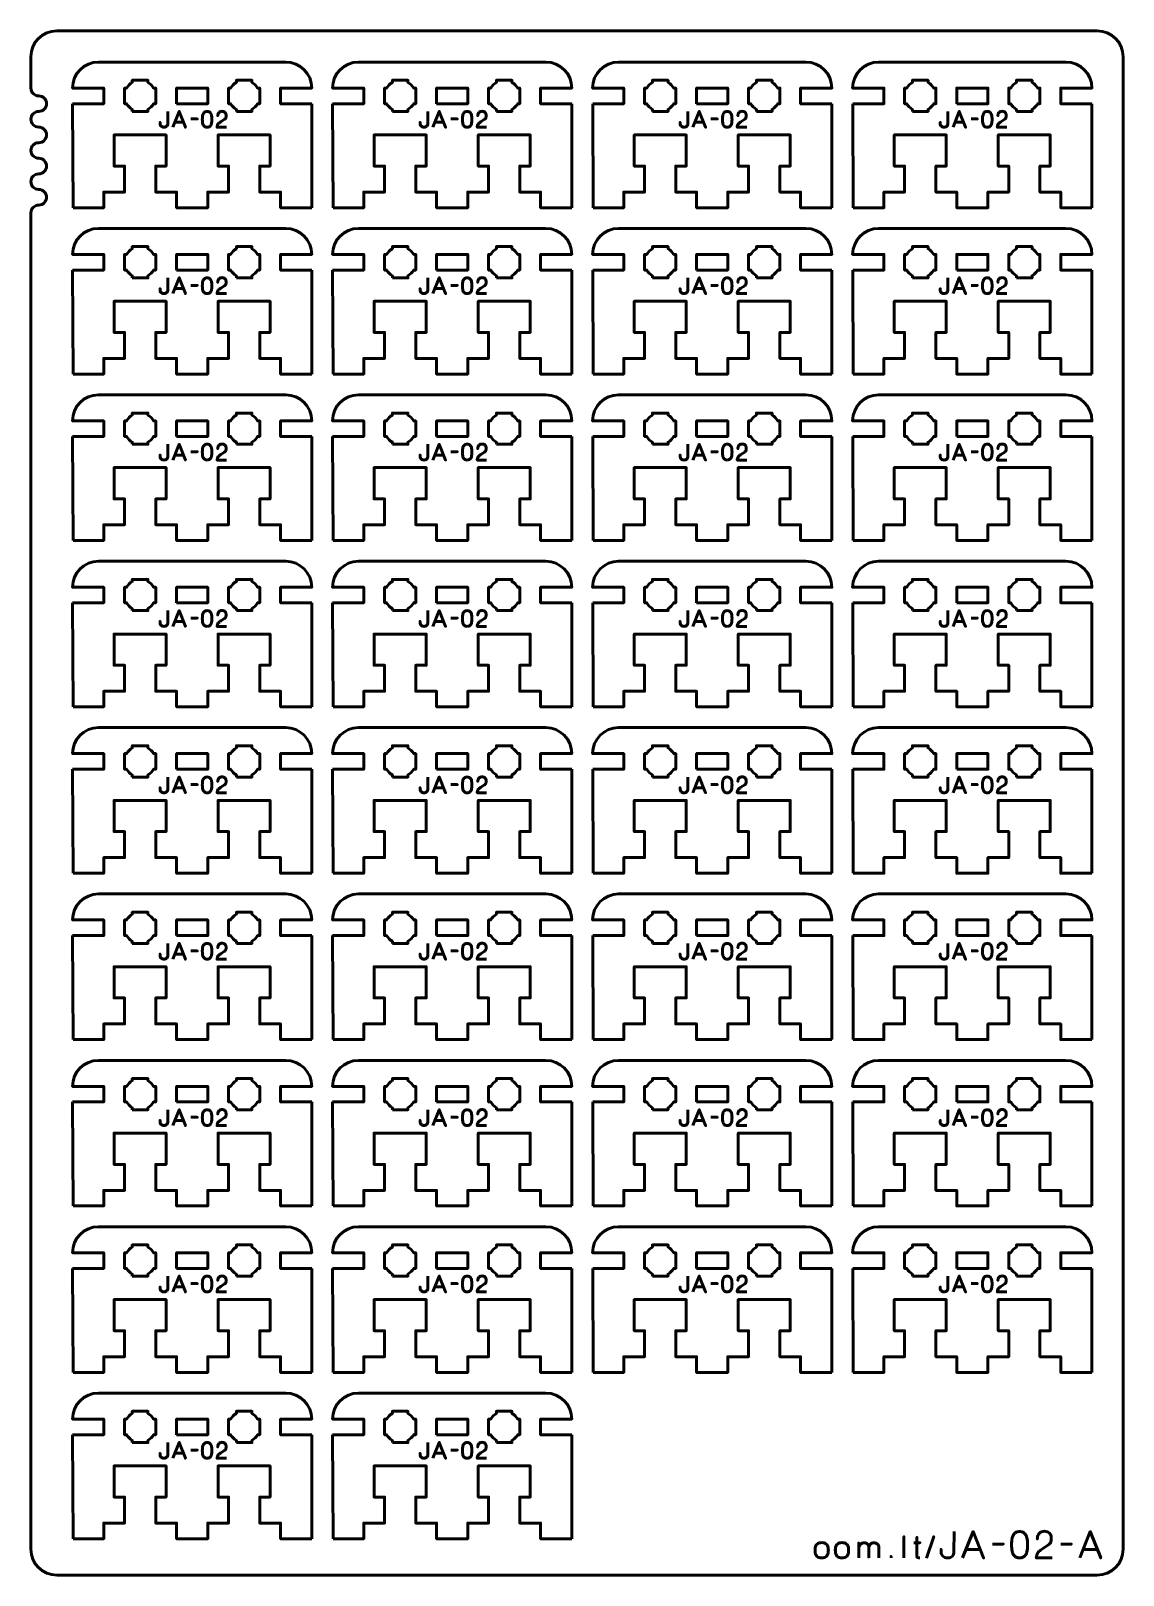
# Model space of a CAD drawing. Header units: centimetres. Extents: x -21 to 0, y -29.7 to 0.
import ezdxf

# ---------------------------------------------------------------- set-up
doc = ezdxf.new("R2010")
doc.units = ezdxf.units.CM
doc.header["$MEASUREMENT"] = 0
doc.layers.add('Layer 1', color=7, linetype='Continuous')

msp = doc.modelspace()

# ---------------------------------------------------------------- linework, layer by layer
at = {"layer": 'Layer 1', "lineweight": 53}
for points in [[(-18.20001, -1.4), (-17.60001, -1.4), (-17.60001, -1.1), (-18.20001, -1.1), (-18.20001, -1.4)], [(-13.20001, -1.4), (-12.60001, -1.4), (-12.60001, -1.1), (-13.20001, -1.1), (-13.20001, -1.4)], [(-8.20001, -1.4), (-7.60001, -1.4), (-7.60001, -1.1), (-8.20001, -1.1), (-8.20001, -1.4)], [(-3.20001, -1.4), (-2.60001, -1.4), (-2.60001, -1.1), (-3.20001, -1.1), (-3.20001, -1.4)], [(-18.20001, -4.6), (-17.60001, -4.6), (-17.60001, -4.3), (-18.20001, -4.3), (-18.20001, -4.6)], [(-13.20001, -4.6), (-12.60001, -4.6), (-12.60001, -4.3), (-13.20001, -4.3), (-13.20001, -4.6)], [(-8.20001, -4.6), (-7.60001, -4.6), (-7.60001, -4.3), (-8.20001, -4.3), (-8.20001, -4.6)], [(-3.20001, -4.6), (-2.60001, -4.6), (-2.60001, -4.3), (-3.20001, -4.3), (-3.20001, -4.6)], [(-18.20001, -7.8), (-17.60001, -7.8), (-17.60001, -7.5), (-18.20001, -7.5), (-18.20001, -7.8)], [(-13.20001, -7.8), (-12.60001, -7.8), (-12.60001, -7.5), (-13.20001, -7.5), (-13.20001, -7.8)], [(-8.20001, -7.8), (-7.60001, -7.8), (-7.60001, -7.5), (-8.20001, -7.5), (-8.20001, -7.8)], [(-3.20001, -7.8), (-2.60001, -7.8), (-2.60001, -7.5), (-3.20001, -7.5), (-3.20001, -7.8)], [(-18.20001, -11), (-17.60001, -11), (-17.60001, -10.7), (-18.20001, -10.7), (-18.20001, -11)], [(-13.20001, -11), (-12.60001, -11), (-12.60001, -10.7), (-13.20001, -10.7), (-13.20001, -11)], [(-8.20001, -11), (-7.60001, -11), (-7.60001, -10.7), (-8.20001, -10.7), (-8.20001, -11)], [(-3.20001, -11), (-2.60001, -11), (-2.60001, -10.7), (-3.20001, -10.7), (-3.20001, -11)], [(-18.20001, -14.2), (-17.60001, -14.2), (-17.60001, -13.9), (-18.20001, -13.9), (-18.20001, -14.2)], [(-13.20001, -14.2), (-12.60001, -14.2), (-12.60001, -13.9), (-13.20001, -13.9), (-13.20001, -14.2)], [(-8.20001, -14.2), (-7.60001, -14.2), (-7.60001, -13.9), (-8.20001, -13.9), (-8.20001, -14.2)], [(-3.20001, -14.2), (-2.60001, -14.2), (-2.60001, -13.9), (-3.20001, -13.9), (-3.20001, -14.2)], [(-18.20001, -17.4), (-17.60001, -17.4), (-17.60001, -17.1), (-18.20001, -17.1), (-18.20001, -17.4)], [(-13.20001, -17.4), (-12.60001, -17.4), (-12.60001, -17.1), (-13.20001, -17.1), (-13.20001, -17.4)], [(-8.20001, -17.4), (-7.60001, -17.4), (-7.60001, -17.1), (-8.20001, -17.1), (-8.20001, -17.4)], [(-3.20001, -17.4), (-2.60001, -17.4), (-2.60001, -17.1), (-3.20001, -17.1), (-3.20001, -17.4)], [(-18.20001, -20.6), (-17.60001, -20.6), (-17.60001, -20.3), (-18.20001, -20.3), (-18.20001, -20.6)], [(-13.20001, -20.6), (-12.60001, -20.6), (-12.60001, -20.3), (-13.20001, -20.3), (-13.20001, -20.6)], [(-8.20001, -20.6), (-7.60001, -20.6), (-7.60001, -20.3), (-8.20001, -20.3), (-8.20001, -20.6)], [(-3.20001, -20.6), (-2.60001, -20.6), (-2.60001, -20.3), (-3.20001, -20.3), (-3.20001, -20.6)], [(-18.20001, -23.8), (-17.60001, -23.8), (-17.60001, -23.5), (-18.20001, -23.5), (-18.20001, -23.8)], [(-13.20001, -23.8), (-12.60001, -23.8), (-12.60001, -23.5), (-13.20001, -23.5), (-13.20001, -23.8)], [(-8.20001, -23.8), (-7.60001, -23.8), (-7.60001, -23.5), (-8.20001, -23.5), (-8.20001, -23.8)], [(-3.20001, -23.8), (-2.60001, -23.8), (-2.60001, -23.5), (-3.20001, -23.5), (-3.20001, -23.8)], [(-18.20001, -27), (-17.60001, -27), (-17.60001, -26.7), (-18.20001, -26.7), (-18.20001, -27)], [(-13.20001, -27), (-12.60001, -27), (-12.60001, -26.7), (-13.20001, -26.7), (-13.20001, -27)]]:
    msp.add_lwpolyline(points, close=True, dxfattribs=at)
at = {"layer": 'Layer 1', "color": 1, "lineweight": 53}
msp.add_open_spline([(-21.00003, -29.19995), (-21.00003, -29.19995), (-21.00003, -3.49992), (-21.00003, -3.49992), (-21.00003, -3.49992), (-21.00003, -3.41709), (-20.93286, -3.34992), (-20.85003, -3.34992), (-20.85003, -3.34992), (-20.7672, -3.34992), (-20.70003, -3.28275), (-20.70003, -3.19992), (-20.70003, -3.19992), (-20.70003, -3.11709), (-20.7672, -3.04992), (-20.85003, -3.04992), (-20.85003, -3.04992), (-20.93286, -3.04992), (-21.00003, -2.98275), (-21.00003, -2.89992), (-21.00003, -2.89992), (-21.00003, -2.81709), (-20.93286, -2.74992), (-20.85003, -2.74992), (-20.85003, -2.74992), (-20.7672, -2.74992), (-20.70003, -2.68275), (-20.70003, -2.59992), (-20.70003, -2.59992), (-20.70003, -2.51709), (-20.7672, -2.44992), (-20.85003, -2.44992), (-20.85003, -2.44992), (-20.93286, -2.44992), (-21.00003, -2.38275), (-21.00003, -2.29992), (-21.00003, -2.29992), (-21.00003, -2.21709), (-20.93286, -2.14992), (-20.85003, -2.14992), (-20.85003, -2.14992), (-20.7672, -2.14992), (-20.70003, -2.08275), (-20.70003, -1.99992), (-20.70003, -1.99992), (-20.70003, -1.91709), (-20.7672, -1.84992), (-20.85003, -1.84992), (-20.85003, -1.84992), (-20.93286, -1.84992), (-21.00003, -1.78275), (-21.00003, -1.69992), (-21.00003, -1.69992), (-21.00003, -1.61709), (-20.93286, -1.54992), (-20.85003, -1.54992), (-20.85003, -1.54992), (-20.7672, -1.54992), (-20.70003, -1.48275), (-20.70003, -1.39992), (-20.70003, -1.39992), (-20.70003, -1.31709), (-20.7672, -1.24992), (-20.85003, -1.24992), (-20.85003, -1.24992), (-20.93286, -1.24992), (-21.00003, -1.18275), (-21.00003, -1.09992), (-21.00003, -1.09992), (-21.00003, -1.09992), (-21.00003, -0.49992), (-21.00003, -0.49992), (-21.00003, -0.49992), (-21.00003, -0.22295), (-20.77694, 0.00004), (-20.49994, 0.00004), (-20.49994, 0.00004), (-20.49994, 0.00004), (-0.50008, 0.00004), (-0.50008, 0.00004), (-0.50008, 0.00004), (-0.22294, 0.00004), (0.00002, -0.22295), (0.00002, -0.49992), (0.00002, -0.49992), (0.00002, -0.49992), (0.00002, -29.19995), (0.00002, -29.19995), (0.00002, -29.19995), (0.00002, -29.47695), (-0.22294, -29.70004), (-0.50008, -29.70004), (-0.50008, -29.70004), (-0.50008, -29.70004), (-20.49994, -29.70004), (-20.49994, -29.70004), (-20.49994, -29.70004), (-20.77694, -29.70004), (-21.00003, -29.47695), (-21.00003, -29.19995)], degree=3, knots=[0, 0, 0, 0, 0.04, 0.04, 0.04, 0.04, 0.08, 0.08, 0.08, 0.08, 0.12, 0.12, 0.12, 0.12, 0.16, 0.16, 0.16, 0.16, 0.2, 0.2, 0.2, 0.2, 0.24, 0.24, 0.24, 0.24, 0.28, 0.28, 0.28, 0.28, 0.32, 0.32, 0.32, 0.32, 0.36, 0.36, 0.36, 0.36, 0.4, 0.4, 0.4, 0.4, 0.44, 0.44, 0.44, 0.44, 0.48, 0.48, 0.48, 0.48, 0.52, 0.52, 0.52, 0.52, 0.56, 0.56, 0.56, 0.56, 0.6, 0.6, 0.6, 0.6, 0.64, 0.64, 0.64, 0.64, 0.68, 0.68, 0.68, 0.68, 0.72, 0.72, 0.72, 0.72, 0.76, 0.76, 0.76, 0.76, 0.8, 0.8, 0.8, 0.8, 0.84, 0.84, 0.84, 0.84, 0.88, 0.88, 0.88, 0.88, 0.92, 0.92, 0.92, 0.92, 0.96, 0.96, 0.96, 0.96, 1, 1, 1, 1], dxfattribs=at)
at = {"layer": 'Layer 1', "lineweight": 53}
for points, knots in [([(-20.19813, -1.4), (-20.19813, -1.4), (-19.60001, -1.4), (-19.60001, -1.4), (-19.60001, -1.4), (-19.60001, -1.4), (-19.60001, -1.1), (-19.60001, -1.1), (-19.60001, -1.1), (-19.60001, -1.1), (-20.20001, -1.1), (-20.20001, -1.1), (-20.20001, -1.1), (-20.20001, -0.82391), (-19.9761, -0.6), (-19.70001, -0.6)], [0, 0, 0, 0, 0.25, 0.25, 0.25, 0.25, 0.5, 0.5, 0.5, 0.5, 0.75, 0.75, 0.75, 0.75, 1, 1, 1, 1]), ([(-16.10001, -0.6), (-15.82392, -0.6), (-15.60001, -0.82391), (-15.60001, -1.1), (-15.60001, -1.1), (-15.60001, -1.1), (-16.20001, -1.1), (-16.20001, -1.1), (-16.20001, -1.1), (-16.20001, -1.1), (-16.20001, -1.4), (-16.20001, -1.4), (-16.20001, -1.4), (-16.20001, -1.4), (-15.60001, -1.4), (-15.60001, -1.4)], [0, 0, 0, 0, 0.25, 0.25, 0.25, 0.25, 0.5, 0.5, 0.5, 0.5, 0.75, 0.75, 0.75, 0.75, 1, 1, 1, 1]), ([(-15.19813, -1.4), (-15.19813, -1.4), (-14.60001, -1.4), (-14.60001, -1.4), (-14.60001, -1.4), (-14.60001, -1.4), (-14.60001, -1.1), (-14.60001, -1.1), (-14.60001, -1.1), (-14.60001, -1.1), (-15.20001, -1.1), (-15.20001, -1.1), (-15.20001, -1.1), (-15.20001, -0.82391), (-14.9761, -0.6), (-14.70001, -0.6)], [0, 0, 0, 0, 0.25, 0.25, 0.25, 0.25, 0.5, 0.5, 0.5, 0.5, 0.75, 0.75, 0.75, 0.75, 1, 1, 1, 1]), ([(-11.10001, -0.6), (-10.82392, -0.6), (-10.60001, -0.82391), (-10.60001, -1.1), (-10.60001, -1.1), (-10.60001, -1.1), (-11.20001, -1.1), (-11.20001, -1.1), (-11.20001, -1.1), (-11.20001, -1.1), (-11.20001, -1.4), (-11.20001, -1.4), (-11.20001, -1.4), (-11.20001, -1.4), (-10.60001, -1.4), (-10.60001, -1.4)], [0, 0, 0, 0, 0.25, 0.25, 0.25, 0.25, 0.5, 0.5, 0.5, 0.5, 0.75, 0.75, 0.75, 0.75, 1, 1, 1, 1]), ([(-10.19813, -1.4), (-10.19813, -1.4), (-9.60001, -1.4), (-9.60001, -1.4), (-9.60001, -1.4), (-9.60001, -1.4), (-9.60001, -1.1), (-9.60001, -1.1), (-9.60001, -1.1), (-9.60001, -1.1), (-10.20001, -1.1), (-10.20001, -1.1), (-10.20001, -1.1), (-10.20001, -0.82391), (-9.9761, -0.6), (-9.70001, -0.6)], [0, 0, 0, 0, 0.25, 0.25, 0.25, 0.25, 0.5, 0.5, 0.5, 0.5, 0.75, 0.75, 0.75, 0.75, 1, 1, 1, 1]), ([(-6.10001, -0.6), (-5.82392, -0.6), (-5.60001, -0.82391), (-5.60001, -1.1), (-5.60001, -1.1), (-5.60001, -1.1), (-6.20001, -1.1), (-6.20001, -1.1), (-6.20001, -1.1), (-6.20001, -1.1), (-6.20001, -1.4), (-6.20001, -1.4), (-6.20001, -1.4), (-6.20001, -1.4), (-5.60001, -1.4), (-5.60001, -1.4)], [0, 0, 0, 0, 0.25, 0.25, 0.25, 0.25, 0.5, 0.5, 0.5, 0.5, 0.75, 0.75, 0.75, 0.75, 1, 1, 1, 1]), ([(-5.19813, -1.4), (-5.19813, -1.4), (-4.60001, -1.4), (-4.60001, -1.4), (-4.60001, -1.4), (-4.60001, -1.4), (-4.60001, -1.1), (-4.60001, -1.1), (-4.60001, -1.1), (-4.60001, -1.1), (-5.20001, -1.1), (-5.20001, -1.1), (-5.20001, -1.1), (-5.20001, -0.82391), (-4.9761, -0.6), (-4.70001, -0.6)], [0, 0, 0, 0, 0.25, 0.25, 0.25, 0.25, 0.5, 0.5, 0.5, 0.5, 0.75, 0.75, 0.75, 0.75, 1, 1, 1, 1]), ([(-1.10001, -0.6), (-0.82392, -0.6), (-0.60001, -0.82391), (-0.60001, -1.1), (-0.60001, -1.1), (-0.60001, -1.1), (-1.20001, -1.1), (-1.20001, -1.1), (-1.20001, -1.1), (-1.20001, -1.1), (-1.20001, -1.4), (-1.20001, -1.4), (-1.20001, -1.4), (-1.20001, -1.4), (-0.60001, -1.4), (-0.60001, -1.4)], [0, 0, 0, 0, 0.25, 0.25, 0.25, 0.25, 0.5, 0.5, 0.5, 0.5, 0.75, 0.75, 0.75, 0.75, 1, 1, 1, 1]), ([(-19.05001, -1.55), (-19.05001, -1.55), (-19.05001, -1.50985), (-19.05001, -1.50985), (-19.05001, -1.50985), (-19.09554, -1.4835), (-19.1335, -1.44553), (-19.15985, -1.4), (-19.15985, -1.4), (-19.15985, -1.4), (-19.20001, -1.4), (-19.20001, -1.4), (-19.20001, -1.4), (-19.20001, -1.4), (-19.20001, -1.25), (-19.20001, -1.25), (-19.20001, -1.25), (-19.20001, -1.25), (-19.20001, -1.1), (-19.20001, -1.1), (-19.20001, -1.1), (-19.20001, -1.1), (-19.15985, -1.1), (-19.15985, -1.1), (-19.15985, -1.1), (-19.1335, -1.05447), (-19.09554, -1.0165), (-19.05001, -0.99015), (-19.05001, -0.99015), (-19.05001, -0.99015), (-19.05001, -0.95), (-19.05001, -0.95), (-19.05001, -0.95), (-19.05001, -0.95), (-18.90001, -0.95), (-18.90001, -0.95), (-18.90001, -0.95), (-18.90001, -0.95), (-18.75001, -0.95), (-18.75001, -0.95), (-18.75001, -0.95), (-18.75001, -0.95), (-18.75001, -0.99015), (-18.75001, -0.99015), (-18.75001, -0.99015), (-18.70448, -1.0165), (-18.66652, -1.05447), (-18.64017, -1.1), (-18.64017, -1.1), (-18.64017, -1.1), (-18.60001, -1.1), (-18.60001, -1.1), (-18.60001, -1.1), (-18.60001, -1.1), (-18.60001, -1.25), (-18.60001, -1.25), (-18.60001, -1.25), (-18.60001, -1.25), (-18.60001, -1.4), (-18.60001, -1.4), (-18.60001, -1.4), (-18.60001, -1.4), (-18.64017, -1.4), (-18.64017, -1.4), (-18.64017, -1.4), (-18.66652, -1.44553), (-18.70448, -1.4835), (-18.75001, -1.50985), (-18.75001, -1.50985), (-18.75001, -1.50985), (-18.75001, -1.55), (-18.75001, -1.55), (-18.75001, -1.55), (-18.75001, -1.55), (-18.90001, -1.55), (-18.90001, -1.55), (-18.90001, -1.55), (-18.90001, -1.55), (-19.05001, -1.55), (-19.05001, -1.55)], [0, 0, 0, 0, 0.05, 0.05, 0.05, 0.05, 0.1, 0.1, 0.1, 0.1, 0.15, 0.15, 0.15, 0.15, 0.2, 0.2, 0.2, 0.2, 0.25, 0.25, 0.25, 0.25, 0.3, 0.3, 0.3, 0.3, 0.35, 0.35, 0.35, 0.35, 0.4, 0.4, 0.4, 0.4, 0.45, 0.45, 0.45, 0.45, 0.5, 0.5, 0.5, 0.5, 0.55, 0.55, 0.55, 0.55, 0.6, 0.6, 0.6, 0.6, 0.65, 0.65, 0.65, 0.65, 0.7, 0.7, 0.7, 0.7, 0.75, 0.75, 0.75, 0.75, 0.8, 0.8, 0.8, 0.8, 0.85, 0.85, 0.85, 0.85, 0.9, 0.9, 0.9, 0.9, 0.95, 0.95, 0.95, 0.95, 1, 1, 1, 1]), ([(-17.05001, -1.55), (-17.05001, -1.55), (-17.05001, -1.50985), (-17.05001, -1.50985), (-17.05001, -1.50985), (-17.09554, -1.4835), (-17.1335, -1.44553), (-17.15985, -1.4), (-17.15985, -1.4), (-17.15985, -1.4), (-17.20001, -1.4), (-17.20001, -1.4), (-17.20001, -1.4), (-17.20001, -1.4), (-17.20001, -1.25), (-17.20001, -1.25), (-17.20001, -1.25), (-17.20001, -1.25), (-17.20001, -1.1), (-17.20001, -1.1), (-17.20001, -1.1), (-17.20001, -1.1), (-17.15985, -1.1), (-17.15985, -1.1), (-17.15985, -1.1), (-17.1335, -1.05447), (-17.09554, -1.0165), (-17.05001, -0.99015), (-17.05001, -0.99015), (-17.05001, -0.99015), (-17.05001, -0.95), (-17.05001, -0.95), (-17.05001, -0.95), (-17.05001, -0.95), (-16.90001, -0.95), (-16.90001, -0.95), (-16.90001, -0.95), (-16.90001, -0.95), (-16.75001, -0.95), (-16.75001, -0.95), (-16.75001, -0.95), (-16.75001, -0.95), (-16.75001, -0.99015), (-16.75001, -0.99015), (-16.75001, -0.99015), (-16.70448, -1.0165), (-16.66652, -1.05447), (-16.64017, -1.1), (-16.64017, -1.1), (-16.64017, -1.1), (-16.60001, -1.1), (-16.60001, -1.1), (-16.60001, -1.1), (-16.60001, -1.1), (-16.60001, -1.25), (-16.60001, -1.25), (-16.60001, -1.25), (-16.60001, -1.25), (-16.60001, -1.4), (-16.60001, -1.4), (-16.60001, -1.4), (-16.60001, -1.4), (-16.64017, -1.4), (-16.64017, -1.4), (-16.64017, -1.4), (-16.66652, -1.44553), (-16.70448, -1.4835), (-16.75001, -1.50985), (-16.75001, -1.50985), (-16.75001, -1.50985), (-16.75001, -1.55), (-16.75001, -1.55), (-16.75001, -1.55), (-16.75001, -1.55), (-16.90001, -1.55), (-16.90001, -1.55), (-16.90001, -1.55), (-16.90001, -1.55), (-17.05001, -1.55), (-17.05001, -1.55)], [0, 0, 0, 0, 0.05, 0.05, 0.05, 0.05, 0.1, 0.1, 0.1, 0.1, 0.15, 0.15, 0.15, 0.15, 0.2, 0.2, 0.2, 0.2, 0.25, 0.25, 0.25, 0.25, 0.3, 0.3, 0.3, 0.3, 0.35, 0.35, 0.35, 0.35, 0.4, 0.4, 0.4, 0.4, 0.45, 0.45, 0.45, 0.45, 0.5, 0.5, 0.5, 0.5, 0.55, 0.55, 0.55, 0.55, 0.6, 0.6, 0.6, 0.6, 0.65, 0.65, 0.65, 0.65, 0.7, 0.7, 0.7, 0.7, 0.75, 0.75, 0.75, 0.75, 0.8, 0.8, 0.8, 0.8, 0.85, 0.85, 0.85, 0.85, 0.9, 0.9, 0.9, 0.9, 0.95, 0.95, 0.95, 0.95, 1, 1, 1, 1]), ([(-14.05001, -1.55), (-14.05001, -1.55), (-14.05001, -1.50985), (-14.05001, -1.50985), (-14.05001, -1.50985), (-14.09554, -1.4835), (-14.1335, -1.44553), (-14.15985, -1.4), (-14.15985, -1.4), (-14.15985, -1.4), (-14.20001, -1.4), (-14.20001, -1.4), (-14.20001, -1.4), (-14.20001, -1.4), (-14.20001, -1.25), (-14.20001, -1.25), (-14.20001, -1.25), (-14.20001, -1.25), (-14.20001, -1.1), (-14.20001, -1.1), (-14.20001, -1.1), (-14.20001, -1.1), (-14.15985, -1.1), (-14.15985, -1.1), (-14.15985, -1.1), (-14.1335, -1.05447), (-14.09554, -1.0165), (-14.05001, -0.99015), (-14.05001, -0.99015), (-14.05001, -0.99015), (-14.05001, -0.95), (-14.05001, -0.95), (-14.05001, -0.95), (-14.05001, -0.95), (-13.90001, -0.95), (-13.90001, -0.95), (-13.90001, -0.95), (-13.90001, -0.95), (-13.75001, -0.95), (-13.75001, -0.95), (-13.75001, -0.95), (-13.75001, -0.95), (-13.75001, -0.99015), (-13.75001, -0.99015), (-13.75001, -0.99015), (-13.70448, -1.0165), (-13.66652, -1.05447), (-13.64017, -1.1), (-13.64017, -1.1), (-13.64017, -1.1), (-13.60001, -1.1), (-13.60001, -1.1), (-13.60001, -1.1), (-13.60001, -1.1), (-13.60001, -1.25), (-13.60001, -1.25), (-13.60001, -1.25), (-13.60001, -1.25), (-13.60001, -1.4), (-13.60001, -1.4), (-13.60001, -1.4), (-13.60001, -1.4), (-13.64017, -1.4), (-13.64017, -1.4), (-13.64017, -1.4), (-13.66652, -1.44553), (-13.70448, -1.4835), (-13.75001, -1.50985), (-13.75001, -1.50985), (-13.75001, -1.50985), (-13.75001, -1.55), (-13.75001, -1.55), (-13.75001, -1.55), (-13.75001, -1.55), (-13.90001, -1.55), (-13.90001, -1.55), (-13.90001, -1.55), (-13.90001, -1.55), (-14.05001, -1.55), (-14.05001, -1.55)], [0, 0, 0, 0, 0.05, 0.05, 0.05, 0.05, 0.1, 0.1, 0.1, 0.1, 0.15, 0.15, 0.15, 0.15, 0.2, 0.2, 0.2, 0.2, 0.25, 0.25, 0.25, 0.25, 0.3, 0.3, 0.3, 0.3, 0.35, 0.35, 0.35, 0.35, 0.4, 0.4, 0.4, 0.4, 0.45, 0.45, 0.45, 0.45, 0.5, 0.5, 0.5, 0.5, 0.55, 0.55, 0.55, 0.55, 0.6, 0.6, 0.6, 0.6, 0.65, 0.65, 0.65, 0.65, 0.7, 0.7, 0.7, 0.7, 0.75, 0.75, 0.75, 0.75, 0.8, 0.8, 0.8, 0.8, 0.85, 0.85, 0.85, 0.85, 0.9, 0.9, 0.9, 0.9, 0.95, 0.95, 0.95, 0.95, 1, 1, 1, 1]), ([(-12.05001, -1.55), (-12.05001, -1.55), (-12.05001, -1.50985), (-12.05001, -1.50985), (-12.05001, -1.50985), (-12.09554, -1.4835), (-12.1335, -1.44553), (-12.15985, -1.4), (-12.15985, -1.4), (-12.15985, -1.4), (-12.20001, -1.4), (-12.20001, -1.4), (-12.20001, -1.4), (-12.20001, -1.4), (-12.20001, -1.25), (-12.20001, -1.25), (-12.20001, -1.25), (-12.20001, -1.25), (-12.20001, -1.1), (-12.20001, -1.1), (-12.20001, -1.1), (-12.20001, -1.1), (-12.15985, -1.1), (-12.15985, -1.1), (-12.15985, -1.1), (-12.1335, -1.05447), (-12.09554, -1.0165), (-12.05001, -0.99015), (-12.05001, -0.99015), (-12.05001, -0.99015), (-12.05001, -0.95), (-12.05001, -0.95), (-12.05001, -0.95), (-12.05001, -0.95), (-11.90001, -0.95), (-11.90001, -0.95), (-11.90001, -0.95), (-11.90001, -0.95), (-11.75001, -0.95), (-11.75001, -0.95), (-11.75001, -0.95), (-11.75001, -0.95), (-11.75001, -0.99015), (-11.75001, -0.99015), (-11.75001, -0.99015), (-11.70448, -1.0165), (-11.66652, -1.05447), (-11.64017, -1.1), (-11.64017, -1.1), (-11.64017, -1.1), (-11.60001, -1.1), (-11.60001, -1.1), (-11.60001, -1.1), (-11.60001, -1.1), (-11.60001, -1.25), (-11.60001, -1.25), (-11.60001, -1.25), (-11.60001, -1.25), (-11.60001, -1.4), (-11.60001, -1.4), (-11.60001, -1.4), (-11.60001, -1.4), (-11.64017, -1.4), (-11.64017, -1.4), (-11.64017, -1.4), (-11.66652, -1.44553), (-11.70448, -1.4835), (-11.75001, -1.50985), (-11.75001, -1.50985), (-11.75001, -1.50985), (-11.75001, -1.55), (-11.75001, -1.55), (-11.75001, -1.55), (-11.75001, -1.55), (-11.90001, -1.55), (-11.90001, -1.55), (-11.90001, -1.55), (-11.90001, -1.55), (-12.05001, -1.55), (-12.05001, -1.55)], [0, 0, 0, 0, 0.05, 0.05, 0.05, 0.05, 0.1, 0.1, 0.1, 0.1, 0.15, 0.15, 0.15, 0.15, 0.2, 0.2, 0.2, 0.2, 0.25, 0.25, 0.25, 0.25, 0.3, 0.3, 0.3, 0.3, 0.35, 0.35, 0.35, 0.35, 0.4, 0.4, 0.4, 0.4, 0.45, 0.45, 0.45, 0.45, 0.5, 0.5, 0.5, 0.5, 0.55, 0.55, 0.55, 0.55, 0.6, 0.6, 0.6, 0.6, 0.65, 0.65, 0.65, 0.65, 0.7, 0.7, 0.7, 0.7, 0.75, 0.75, 0.75, 0.75, 0.8, 0.8, 0.8, 0.8, 0.85, 0.85, 0.85, 0.85, 0.9, 0.9, 0.9, 0.9, 0.95, 0.95, 0.95, 0.95, 1, 1, 1, 1]), ([(-9.05001, -1.55), (-9.05001, -1.55), (-9.05001, -1.50985), (-9.05001, -1.50985), (-9.05001, -1.50985), (-9.09554, -1.4835), (-9.1335, -1.44553), (-9.15985, -1.4), (-9.15985, -1.4), (-9.15985, -1.4), (-9.20001, -1.4), (-9.20001, -1.4), (-9.20001, -1.4), (-9.20001, -1.4), (-9.20001, -1.25), (-9.20001, -1.25), (-9.20001, -1.25), (-9.20001, -1.25), (-9.20001, -1.1), (-9.20001, -1.1), (-9.20001, -1.1), (-9.20001, -1.1), (-9.15985, -1.1), (-9.15985, -1.1), (-9.15985, -1.1), (-9.1335, -1.05447), (-9.09554, -1.0165), (-9.05001, -0.99015), (-9.05001, -0.99015), (-9.05001, -0.99015), (-9.05001, -0.95), (-9.05001, -0.95), (-9.05001, -0.95), (-9.05001, -0.95), (-8.90001, -0.95), (-8.90001, -0.95), (-8.90001, -0.95), (-8.90001, -0.95), (-8.75001, -0.95), (-8.75001, -0.95), (-8.75001, -0.95), (-8.75001, -0.95), (-8.75001, -0.99015), (-8.75001, -0.99015), (-8.75001, -0.99015), (-8.70448, -1.0165), (-8.66652, -1.05447), (-8.64017, -1.1), (-8.64017, -1.1), (-8.64017, -1.1), (-8.60001, -1.1), (-8.60001, -1.1), (-8.60001, -1.1), (-8.60001, -1.1), (-8.60001, -1.25), (-8.60001, -1.25), (-8.60001, -1.25), (-8.60001, -1.25), (-8.60001, -1.4), (-8.60001, -1.4), (-8.60001, -1.4), (-8.60001, -1.4), (-8.64017, -1.4), (-8.64017, -1.4), (-8.64017, -1.4), (-8.66652, -1.44553), (-8.70448, -1.4835), (-8.75001, -1.50985), (-8.75001, -1.50985), (-8.75001, -1.50985), (-8.75001, -1.55), (-8.75001, -1.55), (-8.75001, -1.55), (-8.75001, -1.55), (-8.90001, -1.55), (-8.90001, -1.55), (-8.90001, -1.55), (-8.90001, -1.55), (-9.05001, -1.55), (-9.05001, -1.55)], [0, 0, 0, 0, 0.05, 0.05, 0.05, 0.05, 0.1, 0.1, 0.1, 0.1, 0.15, 0.15, 0.15, 0.15, 0.2, 0.2, 0.2, 0.2, 0.25, 0.25, 0.25, 0.25, 0.3, 0.3, 0.3, 0.3, 0.35, 0.35, 0.35, 0.35, 0.4, 0.4, 0.4, 0.4, 0.45, 0.45, 0.45, 0.45, 0.5, 0.5, 0.5, 0.5, 0.55, 0.55, 0.55, 0.55, 0.6, 0.6, 0.6, 0.6, 0.65, 0.65, 0.65, 0.65, 0.7, 0.7, 0.7, 0.7, 0.75, 0.75, 0.75, 0.75, 0.8, 0.8, 0.8, 0.8, 0.85, 0.85, 0.85, 0.85, 0.9, 0.9, 0.9, 0.9, 0.95, 0.95, 0.95, 0.95, 1, 1, 1, 1]), ([(-7.05001, -1.55), (-7.05001, -1.55), (-7.05001, -1.50985), (-7.05001, -1.50985), (-7.05001, -1.50985), (-7.09554, -1.4835), (-7.1335, -1.44553), (-7.15985, -1.4), (-7.15985, -1.4), (-7.15985, -1.4), (-7.20001, -1.4), (-7.20001, -1.4), (-7.20001, -1.4), (-7.20001, -1.4), (-7.20001, -1.25), (-7.20001, -1.25), (-7.20001, -1.25), (-7.20001, -1.25), (-7.20001, -1.1), (-7.20001, -1.1), (-7.20001, -1.1), (-7.20001, -1.1), (-7.15985, -1.1), (-7.15985, -1.1), (-7.15985, -1.1), (-7.1335, -1.05447), (-7.09554, -1.0165), (-7.05001, -0.99015), (-7.05001, -0.99015), (-7.05001, -0.99015), (-7.05001, -0.95), (-7.05001, -0.95), (-7.05001, -0.95), (-7.05001, -0.95), (-6.90001, -0.95), (-6.90001, -0.95), (-6.90001, -0.95), (-6.90001, -0.95), (-6.75001, -0.95), (-6.75001, -0.95), (-6.75001, -0.95), (-6.75001, -0.95), (-6.75001, -0.99015), (-6.75001, -0.99015), (-6.75001, -0.99015), (-6.70448, -1.0165), (-6.66652, -1.05447), (-6.64017, -1.1), (-6.64017, -1.1), (-6.64017, -1.1), (-6.60001, -1.1), (-6.60001, -1.1), (-6.60001, -1.1), (-6.60001, -1.1), (-6.60001, -1.25), (-6.60001, -1.25), (-6.60001, -1.25), (-6.60001, -1.25), (-6.60001, -1.4), (-6.60001, -1.4), (-6.60001, -1.4), (-6.60001, -1.4), (-6.64017, -1.4), (-6.64017, -1.4), (-6.64017, -1.4), (-6.66652, -1.44553), (-6.70448, -1.4835), (-6.75001, -1.50985), (-6.75001, -1.50985), (-6.75001, -1.50985), (-6.75001, -1.55), (-6.75001, -1.55), (-6.75001, -1.55), (-6.75001, -1.55), (-6.90001, -1.55), (-6.90001, -1.55), (-6.90001, -1.55), (-6.90001, -1.55), (-7.05001, -1.55), (-7.05001, -1.55)], [0, 0, 0, 0, 0.05, 0.05, 0.05, 0.05, 0.1, 0.1, 0.1, 0.1, 0.15, 0.15, 0.15, 0.15, 0.2, 0.2, 0.2, 0.2, 0.25, 0.25, 0.25, 0.25, 0.3, 0.3, 0.3, 0.3, 0.35, 0.35, 0.35, 0.35, 0.4, 0.4, 0.4, 0.4, 0.45, 0.45, 0.45, 0.45, 0.5, 0.5, 0.5, 0.5, 0.55, 0.55, 0.55, 0.55, 0.6, 0.6, 0.6, 0.6, 0.65, 0.65, 0.65, 0.65, 0.7, 0.7, 0.7, 0.7, 0.75, 0.75, 0.75, 0.75, 0.8, 0.8, 0.8, 0.8, 0.85, 0.85, 0.85, 0.85, 0.9, 0.9, 0.9, 0.9, 0.95, 0.95, 0.95, 0.95, 1, 1, 1, 1]), ([(-4.05001, -1.55), (-4.05001, -1.55), (-4.05001, -1.50985), (-4.05001, -1.50985), (-4.05001, -1.50985), (-4.09554, -1.4835), (-4.1335, -1.44553), (-4.15985, -1.4), (-4.15985, -1.4), (-4.15985, -1.4), (-4.20001, -1.4), (-4.20001, -1.4), (-4.20001, -1.4), (-4.20001, -1.4), (-4.20001, -1.25), (-4.20001, -1.25), (-4.20001, -1.25), (-4.20001, -1.25), (-4.20001, -1.1), (-4.20001, -1.1), (-4.20001, -1.1), (-4.20001, -1.1), (-4.15985, -1.1), (-4.15985, -1.1), (-4.15985, -1.1), (-4.1335, -1.05447), (-4.09554, -1.0165), (-4.05001, -0.99015), (-4.05001, -0.99015), (-4.05001, -0.99015), (-4.05001, -0.95), (-4.05001, -0.95), (-4.05001, -0.95), (-4.05001, -0.95), (-3.90001, -0.95), (-3.90001, -0.95), (-3.90001, -0.95), (-3.90001, -0.95), (-3.75001, -0.95), (-3.75001, -0.95), (-3.75001, -0.95), (-3.75001, -0.95), (-3.75001, -0.99015), (-3.75001, -0.99015), (-3.75001, -0.99015), (-3.70448, -1.0165), (-3.66652, -1.05447), (-3.64017, -1.1), (-3.64017, -1.1), (-3.64017, -1.1), (-3.60001, -1.1), (-3.60001, -1.1), (-3.60001, -1.1), (-3.60001, -1.1), (-3.60001, -1.25), (-3.60001, -1.25), (-3.60001, -1.25), (-3.60001, -1.25), (-3.60001, -1.4), (-3.60001, -1.4), (-3.60001, -1.4), (-3.60001, -1.4), (-3.64017, -1.4), (-3.64017, -1.4), (-3.64017, -1.4), (-3.66652, -1.44553), (-3.70448, -1.4835), (-3.75001, -1.50985), (-3.75001, -1.50985), (-3.75001, -1.50985), (-3.75001, -1.55), (-3.75001, -1.55), (-3.75001, -1.55), (-3.75001, -1.55), (-3.90001, -1.55), (-3.90001, -1.55), (-3.90001, -1.55), (-3.90001, -1.55), (-4.05001, -1.55), (-4.05001, -1.55)], [0, 0, 0, 0, 0.05, 0.05, 0.05, 0.05, 0.1, 0.1, 0.1, 0.1, 0.15, 0.15, 0.15, 0.15, 0.2, 0.2, 0.2, 0.2, 0.25, 0.25, 0.25, 0.25, 0.3, 0.3, 0.3, 0.3, 0.35, 0.35, 0.35, 0.35, 0.4, 0.4, 0.4, 0.4, 0.45, 0.45, 0.45, 0.45, 0.5, 0.5, 0.5, 0.5, 0.55, 0.55, 0.55, 0.55, 0.6, 0.6, 0.6, 0.6, 0.65, 0.65, 0.65, 0.65, 0.7, 0.7, 0.7, 0.7, 0.75, 0.75, 0.75, 0.75, 0.8, 0.8, 0.8, 0.8, 0.85, 0.85, 0.85, 0.85, 0.9, 0.9, 0.9, 0.9, 0.95, 0.95, 0.95, 0.95, 1, 1, 1, 1]), ([(-2.05001, -1.55), (-2.05001, -1.55), (-2.05001, -1.50985), (-2.05001, -1.50985), (-2.05001, -1.50985), (-2.09554, -1.4835), (-2.1335, -1.44553), (-2.15985, -1.4), (-2.15985, -1.4), (-2.15985, -1.4), (-2.20001, -1.4), (-2.20001, -1.4), (-2.20001, -1.4), (-2.20001, -1.4), (-2.20001, -1.25), (-2.20001, -1.25), (-2.20001, -1.25), (-2.20001, -1.25), (-2.20001, -1.1), (-2.20001, -1.1), (-2.20001, -1.1), (-2.20001, -1.1), (-2.15985, -1.1), (-2.15985, -1.1), (-2.15985, -1.1), (-2.1335, -1.05447), (-2.09554, -1.0165), (-2.05001, -0.99015), (-2.05001, -0.99015), (-2.05001, -0.99015), (-2.05001, -0.95), (-2.05001, -0.95), (-2.05001, -0.95), (-2.05001, -0.95), (-1.90001, -0.95), (-1.90001, -0.95), (-1.90001, -0.95), (-1.90001, -0.95), (-1.75001, -0.95), (-1.75001, -0.95), (-1.75001, -0.95), (-1.75001, -0.95), (-1.75001, -0.99015), (-1.75001, -0.99015), (-1.75001, -0.99015), (-1.70448, -1.0165), (-1.66652, -1.05447), (-1.64017, -1.1), (-1.64017, -1.1), (-1.64017, -1.1), (-1.60001, -1.1), (-1.60001, -1.1), (-1.60001, -1.1), (-1.60001, -1.1), (-1.60001, -1.25), (-1.60001, -1.25), (-1.60001, -1.25), (-1.60001, -1.25), (-1.60001, -1.4), (-1.60001, -1.4), (-1.60001, -1.4), (-1.60001, -1.4), (-1.64017, -1.4), (-1.64017, -1.4), (-1.64017, -1.4), (-1.66652, -1.44553), (-1.70448, -1.4835), (-1.75001, -1.50985), (-1.75001, -1.50985), (-1.75001, -1.50985), (-1.75001, -1.55), (-1.75001, -1.55), (-1.75001, -1.55), (-1.75001, -1.55), (-1.90001, -1.55), (-1.90001, -1.55), (-1.90001, -1.55), (-1.90001, -1.55), (-2.05001, -1.55), (-2.05001, -1.55)], [0, 0, 0, 0, 0.05, 0.05, 0.05, 0.05, 0.1, 0.1, 0.1, 0.1, 0.15, 0.15, 0.15, 0.15, 0.2, 0.2, 0.2, 0.2, 0.25, 0.25, 0.25, 0.25, 0.3, 0.3, 0.3, 0.3, 0.35, 0.35, 0.35, 0.35, 0.4, 0.4, 0.4, 0.4, 0.45, 0.45, 0.45, 0.45, 0.5, 0.5, 0.5, 0.5, 0.55, 0.55, 0.55, 0.55, 0.6, 0.6, 0.6, 0.6, 0.65, 0.65, 0.65, 0.65, 0.7, 0.7, 0.7, 0.7, 0.75, 0.75, 0.75, 0.75, 0.8, 0.8, 0.8, 0.8, 0.85, 0.85, 0.85, 0.85, 0.9, 0.9, 0.9, 0.9, 0.95, 0.95, 0.95, 0.95, 1, 1, 1, 1]), ([(-15.60001, -3.4), (-15.60001, -3.4), (-16.20001, -3.4), (-16.20001, -3.4), (-16.20001, -3.4), (-16.20001, -3.4), (-16.20001, -3.1), (-16.20001, -3.1), (-16.20001, -3.1), (-16.20001, -3.1), (-16.60001, -3.10001), (-16.60001, -3.10001), (-16.60001, -3.10001), (-16.60001, -3.10001), (-16.60001, -2.6), (-16.60001, -2.6), (-16.60001, -2.6), (-16.60001, -2.6), (-16.40001, -2.59999), (-16.40001, -2.59999), (-16.40001, -2.59999), (-16.40001, -2.59999), (-16.40001, -2), (-16.40001, -2), (-16.40001, -2), (-16.78334, -2), (-17.01668, -2), (-17.40001, -2), (-17.40001, -2), (-17.40001, -2), (-17.40001, -2.59999), (-17.40001, -2.59999), (-17.40001, -2.59999), (-17.40001, -2.59999), (-17.20001, -2.6), (-17.20001, -2.6), (-17.20001, -2.6), (-17.20001, -2.6), (-17.20001, -3.1), (-17.20001, -3.1), (-17.20001, -3.1), (-17.20001, -3.1), (-17.60001, -3.1), (-17.60001, -3.1), (-17.60001, -3.1), (-17.60001, -3.1), (-17.60001, -3.4), (-17.60001, -3.4), (-17.60001, -3.4), (-17.60001, -3.4), (-18.20001, -3.4), (-18.20001, -3.4), (-18.20001, -3.4), (-18.20001, -3.4), (-18.20001, -3.1), (-18.20001, -3.1), (-18.20001, -3.1), (-18.20001, -3.1), (-18.60001, -3.10001), (-18.60001, -3.10001), (-18.60001, -3.10001), (-18.60001, -3.10001), (-18.60001, -2.6), (-18.60001, -2.6), (-18.60001, -2.6), (-18.60001, -2.6), (-18.40001, -2.59999), (-18.40001, -2.59999), (-18.40001, -2.59999), (-18.40001, -2.59999), (-18.40001, -2), (-18.40001, -2), (-18.40001, -2), (-18.78334, -2), (-19.01668, -2), (-19.40001, -2), (-19.40001, -2), (-19.40001, -2), (-19.40001, -2.59999), (-19.40001, -2.59999), (-19.40001, -2.59999), (-19.40001, -2.59999), (-19.20001, -2.6), (-19.20001, -2.6), (-19.20001, -2.6), (-19.20001, -2.6), (-19.20001, -3.1), (-19.20001, -3.1), (-19.20001, -3.1), (-19.20001, -3.1), (-19.60001, -3.1), (-19.60001, -3.1), (-19.60001, -3.1), (-19.60001, -3.1), (-19.60001, -3.4), (-19.60001, -3.4), (-19.60001, -3.4), (-19.60001, -3.4), (-20.18751, -3.4), (-20.18751, -3.4)], [0, 0, 0, 0, 0.04, 0.04, 0.04, 0.04, 0.08, 0.08, 0.08, 0.08, 0.12, 0.12, 0.12, 0.12, 0.16, 0.16, 0.16, 0.16, 0.2, 0.2, 0.2, 0.2, 0.24, 0.24, 0.24, 0.24, 0.28, 0.28, 0.28, 0.28, 0.32, 0.32, 0.32, 0.32, 0.36, 0.36, 0.36, 0.36, 0.4, 0.4, 0.4, 0.4, 0.44, 0.44, 0.44, 0.44, 0.48, 0.48, 0.48, 0.48, 0.52, 0.52, 0.52, 0.52, 0.56, 0.56, 0.56, 0.56, 0.6, 0.6, 0.6, 0.6, 0.64, 0.64, 0.64, 0.64, 0.68, 0.68, 0.68, 0.68, 0.72, 0.72, 0.72, 0.72, 0.76, 0.76, 0.76, 0.76, 0.8, 0.8, 0.8, 0.8, 0.84, 0.84, 0.84, 0.84, 0.88, 0.88, 0.88, 0.88, 0.92, 0.92, 0.92, 0.92, 0.96, 0.96, 0.96, 0.96, 1, 1, 1, 1]), ([(-10.60001, -3.4), (-10.60001, -3.4), (-11.20001, -3.4), (-11.20001, -3.4), (-11.20001, -3.4), (-11.20001, -3.4), (-11.20001, -3.1), (-11.20001, -3.1), (-11.20001, -3.1), (-11.20001, -3.1), (-11.60001, -3.10001), (-11.60001, -3.10001), (-11.60001, -3.10001), (-11.60001, -3.10001), (-11.60001, -2.6), (-11.60001, -2.6), (-11.60001, -2.6), (-11.60001, -2.6), (-11.40001, -2.59999), (-11.40001, -2.59999), (-11.40001, -2.59999), (-11.40001, -2.59999), (-11.40001, -2), (-11.40001, -2), (-11.40001, -2), (-11.78334, -2), (-12.01668, -2), (-12.40001, -2), (-12.40001, -2), (-12.40001, -2), (-12.40001, -2.59999), (-12.40001, -2.59999), (-12.40001, -2.59999), (-12.40001, -2.59999), (-12.20001, -2.6), (-12.20001, -2.6), (-12.20001, -2.6), (-12.20001, -2.6), (-12.20001, -3.1), (-12.20001, -3.1), (-12.20001, -3.1), (-12.20001, -3.1), (-12.60001, -3.1), (-12.60001, -3.1), (-12.60001, -3.1), (-12.60001, -3.1), (-12.60001, -3.4), (-12.60001, -3.4), (-12.60001, -3.4), (-12.60001, -3.4), (-13.20001, -3.4), (-13.20001, -3.4), (-13.20001, -3.4), (-13.20001, -3.4), (-13.20001, -3.1), (-13.20001, -3.1), (-13.20001, -3.1), (-13.20001, -3.1), (-13.60001, -3.10001), (-13.60001, -3.10001), (-13.60001, -3.10001), (-13.60001, -3.10001), (-13.60001, -2.6), (-13.60001, -2.6), (-13.60001, -2.6), (-13.60001, -2.6), (-13.40001, -2.59999), (-13.40001, -2.59999), (-13.40001, -2.59999), (-13.40001, -2.59999), (-13.40001, -2), (-13.40001, -2), (-13.40001, -2), (-13.78334, -2), (-14.01668, -2), (-14.40001, -2), (-14.40001, -2), (-14.40001, -2), (-14.40001, -2.59999), (-14.40001, -2.59999), (-14.40001, -2.59999), (-14.40001, -2.59999), (-14.20001, -2.6), (-14.20001, -2.6), (-14.20001, -2.6), (-14.20001, -2.6), (-14.20001, -3.1), (-14.20001, -3.1), (-14.20001, -3.1), (-14.20001, -3.1), (-14.60001, -3.1), (-14.60001, -3.1), (-14.60001, -3.1), (-14.60001, -3.1), (-14.60001, -3.4), (-14.60001, -3.4), (-14.60001, -3.4), (-14.60001, -3.4), (-15.18751, -3.4), (-15.18751, -3.4)], [0, 0, 0, 0, 0.04, 0.04, 0.04, 0.04, 0.08, 0.08, 0.08, 0.08, 0.12, 0.12, 0.12, 0.12, 0.16, 0.16, 0.16, 0.16, 0.2, 0.2, 0.2, 0.2, 0.24, 0.24, 0.24, 0.24, 0.28, 0.28, 0.28, 0.28, 0.32, 0.32, 0.32, 0.32, 0.36, 0.36, 0.36, 0.36, 0.4, 0.4, 0.4, 0.4, 0.44, 0.44, 0.44, 0.44, 0.48, 0.48, 0.48, 0.48, 0.52, 0.52, 0.52, 0.52, 0.56, 0.56, 0.56, 0.56, 0.6, 0.6, 0.6, 0.6, 0.64, 0.64, 0.64, 0.64, 0.68, 0.68, 0.68, 0.68, 0.72, 0.72, 0.72, 0.72, 0.76, 0.76, 0.76, 0.76, 0.8, 0.8, 0.8, 0.8, 0.84, 0.84, 0.84, 0.84, 0.88, 0.88, 0.88, 0.88, 0.92, 0.92, 0.92, 0.92, 0.96, 0.96, 0.96, 0.96, 1, 1, 1, 1]), ([(-5.60001, -3.4), (-5.60001, -3.4), (-6.20001, -3.4), (-6.20001, -3.4), (-6.20001, -3.4), (-6.20001, -3.4), (-6.20001, -3.1), (-6.20001, -3.1), (-6.20001, -3.1), (-6.20001, -3.1), (-6.60001, -3.10001), (-6.60001, -3.10001), (-6.60001, -3.10001), (-6.60001, -3.10001), (-6.60001, -2.6), (-6.60001, -2.6), (-6.60001, -2.6), (-6.60001, -2.6), (-6.40001, -2.59999), (-6.40001, -2.59999), (-6.40001, -2.59999), (-6.40001, -2.59999), (-6.40001, -2), (-6.40001, -2), (-6.40001, -2), (-6.78334, -2), (-7.01668, -2), (-7.40001, -2), (-7.40001, -2), (-7.40001, -2), (-7.40001, -2.59999), (-7.40001, -2.59999), (-7.40001, -2.59999), (-7.40001, -2.59999), (-7.20001, -2.6), (-7.20001, -2.6), (-7.20001, -2.6), (-7.20001, -2.6), (-7.20001, -3.1), (-7.20001, -3.1), (-7.20001, -3.1), (-7.20001, -3.1), (-7.60001, -3.1), (-7.60001, -3.1), (-7.60001, -3.1), (-7.60001, -3.1), (-7.60001, -3.4), (-7.60001, -3.4), (-7.60001, -3.4), (-7.60001, -3.4), (-8.20001, -3.4), (-8.20001, -3.4), (-8.20001, -3.4), (-8.20001, -3.4), (-8.20001, -3.1), (-8.20001, -3.1), (-8.20001, -3.1), (-8.20001, -3.1), (-8.60001, -3.10001), (-8.60001, -3.10001), (-8.60001, -3.10001), (-8.60001, -3.10001), (-8.60001, -2.6), (-8.60001, -2.6), (-8.60001, -2.6), (-8.60001, -2.6), (-8.40001, -2.59999), (-8.40001, -2.59999), (-8.40001, -2.59999), (-8.40001, -2.59999), (-8.40001, -2), (-8.40001, -2), (-8.40001, -2), (-8.78334, -2), (-9.01668, -2), (-9.40001, -2), (-9.40001, -2), (-9.40001, -2), (-9.40001, -2.59999), (-9.40001, -2.59999), (-9.40001, -2.59999), (-9.40001, -2.59999), (-9.20001, -2.6), (-9.20001, -2.6), (-9.20001, -2.6), (-9.20001, -2.6), (-9.20001, -3.1), (-9.20001, -3.1), (-9.20001, -3.1), (-9.20001, -3.1), (-9.60001, -3.1), (-9.60001, -3.1), (-9.60001, -3.1), (-9.60001, -3.1), (-9.60001, -3.4), (-9.60001, -3.4), (-9.60001, -3.4), (-9.60001, -3.4), (-10.18751, -3.4), (-10.18751, -3.4)], [0, 0, 0, 0, 0.04, 0.04, 0.04, 0.04, 0.08, 0.08, 0.08, 0.08, 0.12, 0.12, 0.12, 0.12, 0.16, 0.16, 0.16, 0.16, 0.2, 0.2, 0.2, 0.2, 0.24, 0.24, 0.24, 0.24, 0.28, 0.28, 0.28, 0.28, 0.32, 0.32, 0.32, 0.32, 0.36, 0.36, 0.36, 0.36, 0.4, 0.4, 0.4, 0.4, 0.44, 0.44, 0.44, 0.44, 0.48, 0.48, 0.48, 0.48, 0.52, 0.52, 0.52, 0.52, 0.56, 0.56, 0.56, 0.56, 0.6, 0.6, 0.6, 0.6, 0.64, 0.64, 0.64, 0.64, 0.68, 0.68, 0.68, 0.68, 0.72, 0.72, 0.72, 0.72, 0.76, 0.76, 0.76, 0.76, 0.8, 0.8, 0.8, 0.8, 0.84, 0.84, 0.84, 0.84, 0.88, 0.88, 0.88, 0.88, 0.92, 0.92, 0.92, 0.92, 0.96, 0.96, 0.96, 0.96, 1, 1, 1, 1]), ([(-0.60001, -3.4), (-0.60001, -3.4), (-1.20001, -3.4), (-1.20001, -3.4), (-1.20001, -3.4), (-1.20001, -3.4), (-1.20001, -3.1), (-1.20001, -3.1), (-1.20001, -3.1), (-1.20001, -3.1), (-1.60001, -3.10001), (-1.60001, -3.10001), (-1.60001, -3.10001), (-1.60001, -3.10001), (-1.60001, -2.6), (-1.60001, -2.6), (-1.60001, -2.6), (-1.60001, -2.6), (-1.40001, -2.59999), (-1.40001, -2.59999), (-1.40001, -2.59999), (-1.40001, -2.59999), (-1.40001, -2), (-1.40001, -2), (-1.40001, -2), (-1.78334, -2), (-2.01668, -2), (-2.40001, -2), (-2.40001, -2), (-2.40001, -2), (-2.40001, -2.59999), (-2.40001, -2.59999), (-2.40001, -2.59999), (-2.40001, -2.59999), (-2.20001, -2.6), (-2.20001, -2.6), (-2.20001, -2.6), (-2.20001, -2.6), (-2.20001, -3.1), (-2.20001, -3.1), (-2.20001, -3.1), (-2.20001, -3.1), (-2.60001, -3.1), (-2.60001, -3.1), (-2.60001, -3.1), (-2.60001, -3.1), (-2.60001, -3.4), (-2.60001, -3.4), (-2.60001, -3.4), (-2.60001, -3.4), (-3.20001, -3.4), (-3.20001, -3.4), (-3.20001, -3.4), (-3.20001, -3.4), (-3.20001, -3.1), (-3.20001, -3.1), (-3.20001, -3.1), (-3.20001, -3.1), (-3.60001, -3.10001), (-3.60001, -3.10001), (-3.60001, -3.10001), (-3.60001, -3.10001), (-3.60001, -2.6), (-3.60001, -2.6), (-3.60001, -2.6), (-3.60001, -2.6), (-3.40001, -2.59999), (-3.40001, -2.59999), (-3.40001, -2.59999), (-3.40001, -2.59999), (-3.40001, -2), (-3.40001, -2), (-3.40001, -2), (-3.78334, -2), (-4.01668, -2), (-4.40001, -2), (-4.40001, -2), (-4.40001, -2), (-4.40001, -2.59999), (-4.40001, -2.59999), (-4.40001, -2.59999), (-4.40001, -2.59999), (-4.20001, -2.6), (-4.20001, -2.6), (-4.20001, -2.6), (-4.20001, -2.6), (-4.20001, -3.1), (-4.20001, -3.1), (-4.20001, -3.1), (-4.20001, -3.1), (-4.60001, -3.1), (-4.60001, -3.1), (-4.60001, -3.1), (-4.60001, -3.1), (-4.60001, -3.4), (-4.60001, -3.4), (-4.60001, -3.4), (-4.60001, -3.4), (-5.18751, -3.4), (-5.18751, -3.4)], [0, 0, 0, 0, 0.04, 0.04, 0.04, 0.04, 0.08, 0.08, 0.08, 0.08, 0.12, 0.12, 0.12, 0.12, 0.16, 0.16, 0.16, 0.16, 0.2, 0.2, 0.2, 0.2, 0.24, 0.24, 0.24, 0.24, 0.28, 0.28, 0.28, 0.28, 0.32, 0.32, 0.32, 0.32, 0.36, 0.36, 0.36, 0.36, 0.4, 0.4, 0.4, 0.4, 0.44, 0.44, 0.44, 0.44, 0.48, 0.48, 0.48, 0.48, 0.52, 0.52, 0.52, 0.52, 0.56, 0.56, 0.56, 0.56, 0.6, 0.6, 0.6, 0.6, 0.64, 0.64, 0.64, 0.64, 0.68, 0.68, 0.68, 0.68, 0.72, 0.72, 0.72, 0.72, 0.76, 0.76, 0.76, 0.76, 0.8, 0.8, 0.8, 0.8, 0.84, 0.84, 0.84, 0.84, 0.88, 0.88, 0.88, 0.88, 0.92, 0.92, 0.92, 0.92, 0.96, 0.96, 0.96, 0.96, 1, 1, 1, 1]), ([(-20.19813, -4.6), (-20.19813, -4.6), (-19.60001, -4.6), (-19.60001, -4.6), (-19.60001, -4.6), (-19.60001, -4.6), (-19.60001, -4.3), (-19.60001, -4.3), (-19.60001, -4.3), (-19.60001, -4.3), (-20.20001, -4.3), (-20.20001, -4.3), (-20.20001, -4.3), (-20.20001, -4.02391), (-19.9761, -3.8), (-19.70001, -3.8)], [0, 0, 0, 0, 0.25, 0.25, 0.25, 0.25, 0.5, 0.5, 0.5, 0.5, 0.75, 0.75, 0.75, 0.75, 1, 1, 1, 1]), ([(-16.10001, -3.8), (-15.82392, -3.8), (-15.60001, -4.02391), (-15.60001, -4.3), (-15.60001, -4.3), (-15.60001, -4.3), (-16.20001, -4.3), (-16.20001, -4.3), (-16.20001, -4.3), (-16.20001, -4.3), (-16.20001, -4.6), (-16.20001, -4.6), (-16.20001, -4.6), (-16.20001, -4.6), (-15.60001, -4.6), (-15.60001, -4.6)], [0, 0, 0, 0, 0.25, 0.25, 0.25, 0.25, 0.5, 0.5, 0.5, 0.5, 0.75, 0.75, 0.75, 0.75, 1, 1, 1, 1]), ([(-15.19813, -4.6), (-15.19813, -4.6), (-14.60001, -4.6), (-14.60001, -4.6), (-14.60001, -4.6), (-14.60001, -4.6), (-14.60001, -4.3), (-14.60001, -4.3), (-14.60001, -4.3), (-14.60001, -4.3), (-15.20001, -4.3), (-15.20001, -4.3), (-15.20001, -4.3), (-15.20001, -4.02391), (-14.9761, -3.8), (-14.70001, -3.8)], [0, 0, 0, 0, 0.25, 0.25, 0.25, 0.25, 0.5, 0.5, 0.5, 0.5, 0.75, 0.75, 0.75, 0.75, 1, 1, 1, 1]), ([(-11.10001, -3.8), (-10.82392, -3.8), (-10.60001, -4.02391), (-10.60001, -4.3), (-10.60001, -4.3), (-10.60001, -4.3), (-11.20001, -4.3), (-11.20001, -4.3), (-11.20001, -4.3), (-11.20001, -4.3), (-11.20001, -4.6), (-11.20001, -4.6), (-11.20001, -4.6), (-11.20001, -4.6), (-10.60001, -4.6), (-10.60001, -4.6)], [0, 0, 0, 0, 0.25, 0.25, 0.25, 0.25, 0.5, 0.5, 0.5, 0.5, 0.75, 0.75, 0.75, 0.75, 1, 1, 1, 1]), ([(-10.19813, -4.6), (-10.19813, -4.6), (-9.60001, -4.6), (-9.60001, -4.6), (-9.60001, -4.6), (-9.60001, -4.6), (-9.60001, -4.3), (-9.60001, -4.3), (-9.60001, -4.3), (-9.60001, -4.3), (-10.20001, -4.3), (-10.20001, -4.3), (-10.20001, -4.3), (-10.20001, -4.02391), (-9.9761, -3.8), (-9.70001, -3.8)], [0, 0, 0, 0, 0.25, 0.25, 0.25, 0.25, 0.5, 0.5, 0.5, 0.5, 0.75, 0.75, 0.75, 0.75, 1, 1, 1, 1]), ([(-6.10001, -3.8), (-5.82392, -3.8), (-5.60001, -4.02391), (-5.60001, -4.3), (-5.60001, -4.3), (-5.60001, -4.3), (-6.20001, -4.3), (-6.20001, -4.3), (-6.20001, -4.3), (-6.20001, -4.3), (-6.20001, -4.6), (-6.20001, -4.6), (-6.20001, -4.6), (-6.20001, -4.6), (-5.60001, -4.6), (-5.60001, -4.6)], [0, 0, 0, 0, 0.25, 0.25, 0.25, 0.25, 0.5, 0.5, 0.5, 0.5, 0.75, 0.75, 0.75, 0.75, 1, 1, 1, 1]), ([(-5.19813, -4.6), (-5.19813, -4.6), (-4.60001, -4.6), (-4.60001, -4.6), (-4.60001, -4.6), (-4.60001, -4.6), (-4.60001, -4.3), (-4.60001, -4.3), (-4.60001, -4.3), (-4.60001, -4.3), (-5.20001, -4.3), (-5.20001, -4.3), (-5.20001, -4.3), (-5.20001, -4.02391), (-4.9761, -3.8), (-4.70001, -3.8)], [0, 0, 0, 0, 0.25, 0.25, 0.25, 0.25, 0.5, 0.5, 0.5, 0.5, 0.75, 0.75, 0.75, 0.75, 1, 1, 1, 1]), ([(-1.10001, -3.8), (-0.82392, -3.8), (-0.60001, -4.02391), (-0.60001, -4.3), (-0.60001, -4.3), (-0.60001, -4.3), (-1.20001, -4.3), (-1.20001, -4.3), (-1.20001, -4.3), (-1.20001, -4.3), (-1.20001, -4.6), (-1.20001, -4.6), (-1.20001, -4.6), (-1.20001, -4.6), (-0.60001, -4.6), (-0.60001, -4.6)], [0, 0, 0, 0, 0.25, 0.25, 0.25, 0.25, 0.5, 0.5, 0.5, 0.5, 0.75, 0.75, 0.75, 0.75, 1, 1, 1, 1]), ([(-19.05001, -4.75), (-19.05001, -4.75), (-19.05001, -4.70985), (-19.05001, -4.70985), (-19.05001, -4.70985), (-19.09554, -4.6835), (-19.1335, -4.64553), (-19.15985, -4.6), (-19.15985, -4.6), (-19.15985, -4.6), (-19.20001, -4.6), (-19.20001, -4.6), (-19.20001, -4.6), (-19.20001, -4.6), (-19.20001, -4.45), (-19.20001, -4.45), (-19.20001, -4.45), (-19.20001, -4.45), (-19.20001, -4.3), (-19.20001, -4.3), (-19.20001, -4.3), (-19.20001, -4.3), (-19.15985, -4.3), (-19.15985, -4.3), (-19.15985, -4.3), (-19.1335, -4.25447), (-19.09554, -4.2165), (-19.05001, -4.19015), (-19.05001, -4.19015), (-19.05001, -4.19015), (-19.05001, -4.15), (-19.05001, -4.15), (-19.05001, -4.15), (-19.05001, -4.15), (-18.90001, -4.15), (-18.90001, -4.15), (-18.90001, -4.15), (-18.90001, -4.15), (-18.75001, -4.15), (-18.75001, -4.15), (-18.75001, -4.15), (-18.75001, -4.15), (-18.75001, -4.19015), (-18.75001, -4.19015), (-18.75001, -4.19015), (-18.70448, -4.2165), (-18.66652, -4.25447), (-18.64017, -4.3), (-18.64017, -4.3), (-18.64017, -4.3), (-18.60001, -4.3), (-18.60001, -4.3), (-18.60001, -4.3), (-18.60001, -4.3), (-18.60001, -4.45), (-18.60001, -4.45), (-18.60001, -4.45), (-18.60001, -4.45), (-18.60001, -4.6), (-18.60001, -4.6), (-18.60001, -4.6), (-18.60001, -4.6), (-18.64017, -4.6), (-18.64017, -4.6), (-18.64017, -4.6), (-18.66652, -4.64553), (-18.70448, -4.6835), (-18.75001, -4.70985), (-18.75001, -4.70985), (-18.75001, -4.70985), (-18.75001, -4.75), (-18.75001, -4.75), (-18.75001, -4.75), (-18.75001, -4.75), (-18.90001, -4.75), (-18.90001, -4.75), (-18.90001, -4.75), (-18.90001, -4.75), (-19.05001, -4.75), (-19.05001, -4.75)], [0, 0, 0, 0, 0.05, 0.05, 0.05, 0.05, 0.1, 0.1, 0.1, 0.1, 0.15, 0.15, 0.15, 0.15, 0.2, 0.2, 0.2, 0.2, 0.25, 0.25, 0.25, 0.25, 0.3, 0.3, 0.3, 0.3, 0.35, 0.35, 0.35, 0.35, 0.4, 0.4, 0.4, 0.4, 0.45, 0.45, 0.45, 0.45, 0.5, 0.5, 0.5, 0.5, 0.55, 0.55, 0.55, 0.55, 0.6, 0.6, 0.6, 0.6, 0.65, 0.65, 0.65, 0.65, 0.7, 0.7, 0.7, 0.7, 0.75, 0.75, 0.75, 0.75, 0.8, 0.8, 0.8, 0.8, 0.85, 0.85, 0.85, 0.85, 0.9, 0.9, 0.9, 0.9, 0.95, 0.95, 0.95, 0.95, 1, 1, 1, 1]), ([(-17.05001, -4.75), (-17.05001, -4.75), (-17.05001, -4.70985), (-17.05001, -4.70985), (-17.05001, -4.70985), (-17.09554, -4.6835), (-17.1335, -4.64553), (-17.15985, -4.6), (-17.15985, -4.6), (-17.15985, -4.6), (-17.20001, -4.6), (-17.20001, -4.6), (-17.20001, -4.6), (-17.20001, -4.6), (-17.20001, -4.45), (-17.20001, -4.45), (-17.20001, -4.45), (-17.20001, -4.45), (-17.20001, -4.3), (-17.20001, -4.3), (-17.20001, -4.3), (-17.20001, -4.3), (-17.15985, -4.3), (-17.15985, -4.3), (-17.15985, -4.3), (-17.1335, -4.25447), (-17.09554, -4.2165), (-17.05001, -4.19015), (-17.05001, -4.19015), (-17.05001, -4.19015), (-17.05001, -4.15), (-17.05001, -4.15), (-17.05001, -4.15), (-17.05001, -4.15), (-16.90001, -4.15), (-16.90001, -4.15), (-16.90001, -4.15), (-16.90001, -4.15), (-16.75001, -4.15), (-16.75001, -4.15), (-16.75001, -4.15), (-16.75001, -4.15), (-16.75001, -4.19015), (-16.75001, -4.19015), (-16.75001, -4.19015), (-16.70448, -4.2165), (-16.66652, -4.25447), (-16.64017, -4.3), (-16.64017, -4.3), (-16.64017, -4.3), (-16.60001, -4.3), (-16.60001, -4.3), (-16.60001, -4.3), (-16.60001, -4.3), (-16.60001, -4.45), (-16.60001, -4.45), (-16.60001, -4.45), (-16.60001, -4.45), (-16.60001, -4.6), (-16.60001, -4.6), (-16.60001, -4.6), (-16.60001, -4.6), (-16.64017, -4.6), (-16.64017, -4.6), (-16.64017, -4.6), (-16.66652, -4.64553), (-16.70448, -4.6835), (-16.75001, -4.70985), (-16.75001, -4.70985), (-16.75001, -4.70985), (-16.75001, -4.75), (-16.75001, -4.75), (-16.75001, -4.75), (-16.75001, -4.75), (-16.90001, -4.75), (-16.90001, -4.75), (-16.90001, -4.75), (-16.90001, -4.75), (-17.05001, -4.75), (-17.05001, -4.75)], [0, 0, 0, 0, 0.05, 0.05, 0.05, 0.05, 0.1, 0.1, 0.1, 0.1, 0.15, 0.15, 0.15, 0.15, 0.2, 0.2, 0.2, 0.2, 0.25, 0.25, 0.25, 0.25, 0.3, 0.3, 0.3, 0.3, 0.35, 0.35, 0.35, 0.35, 0.4, 0.4, 0.4, 0.4, 0.45, 0.45, 0.45, 0.45, 0.5, 0.5, 0.5, 0.5, 0.55, 0.55, 0.55, 0.55, 0.6, 0.6, 0.6, 0.6, 0.65, 0.65, 0.65, 0.65, 0.7, 0.7, 0.7, 0.7, 0.75, 0.75, 0.75, 0.75, 0.8, 0.8, 0.8, 0.8, 0.85, 0.85, 0.85, 0.85, 0.9, 0.9, 0.9, 0.9, 0.95, 0.95, 0.95, 0.95, 1, 1, 1, 1]), ([(-14.05001, -4.75), (-14.05001, -4.75), (-14.05001, -4.70985), (-14.05001, -4.70985), (-14.05001, -4.70985), (-14.09554, -4.6835), (-14.1335, -4.64553), (-14.15985, -4.6), (-14.15985, -4.6), (-14.15985, -4.6), (-14.20001, -4.6), (-14.20001, -4.6), (-14.20001, -4.6), (-14.20001, -4.6), (-14.20001, -4.45), (-14.20001, -4.45), (-14.20001, -4.45), (-14.20001, -4.45), (-14.20001, -4.3), (-14.20001, -4.3), (-14.20001, -4.3), (-14.20001, -4.3), (-14.15985, -4.3), (-14.15985, -4.3), (-14.15985, -4.3), (-14.1335, -4.25447), (-14.09554, -4.2165), (-14.05001, -4.19015), (-14.05001, -4.19015), (-14.05001, -4.19015), (-14.05001, -4.15), (-14.05001, -4.15), (-14.05001, -4.15), (-14.05001, -4.15), (-13.90001, -4.15), (-13.90001, -4.15), (-13.90001, -4.15), (-13.90001, -4.15), (-13.75001, -4.15), (-13.75001, -4.15), (-13.75001, -4.15), (-13.75001, -4.15), (-13.75001, -4.19015), (-13.75001, -4.19015), (-13.75001, -4.19015), (-13.70448, -4.2165), (-13.66652, -4.25447), (-13.64017, -4.3), (-13.64017, -4.3), (-13.64017, -4.3), (-13.60001, -4.3), (-13.60001, -4.3), (-13.60001, -4.3), (-13.60001, -4.3), (-13.60001, -4.45), (-13.60001, -4.45), (-13.60001, -4.45), (-13.60001, -4.45), (-13.60001, -4.6), (-13.60001, -4.6), (-13.60001, -4.6), (-13.60001, -4.6), (-13.64017, -4.6), (-13.64017, -4.6), (-13.64017, -4.6), (-13.66652, -4.64553), (-13.70448, -4.6835), (-13.75001, -4.70985), (-13.75001, -4.70985), (-13.75001, -4.70985), (-13.75001, -4.75), (-13.75001, -4.75), (-13.75001, -4.75), (-13.75001, -4.75), (-13.90001, -4.75), (-13.90001, -4.75), (-13.90001, -4.75), (-13.90001, -4.75), (-14.05001, -4.75), (-14.05001, -4.75)], [0, 0, 0, 0, 0.05, 0.05, 0.05, 0.05, 0.1, 0.1, 0.1, 0.1, 0.15, 0.15, 0.15, 0.15, 0.2, 0.2, 0.2, 0.2, 0.25, 0.25, 0.25, 0.25, 0.3, 0.3, 0.3, 0.3, 0.35, 0.35, 0.35, 0.35, 0.4, 0.4, 0.4, 0.4, 0.45, 0.45, 0.45, 0.45, 0.5, 0.5, 0.5, 0.5, 0.55, 0.55, 0.55, 0.55, 0.6, 0.6, 0.6, 0.6, 0.65, 0.65, 0.65, 0.65, 0.7, 0.7, 0.7, 0.7, 0.75, 0.75, 0.75, 0.75, 0.8, 0.8, 0.8, 0.8, 0.85, 0.85, 0.85, 0.85, 0.9, 0.9, 0.9, 0.9, 0.95, 0.95, 0.95, 0.95, 1, 1, 1, 1]), ([(-12.05001, -4.75), (-12.05001, -4.75), (-12.05001, -4.70985), (-12.05001, -4.70985), (-12.05001, -4.70985), (-12.09554, -4.6835), (-12.1335, -4.64553), (-12.15985, -4.6), (-12.15985, -4.6), (-12.15985, -4.6), (-12.20001, -4.6), (-12.20001, -4.6), (-12.20001, -4.6), (-12.20001, -4.6), (-12.20001, -4.45), (-12.20001, -4.45), (-12.20001, -4.45), (-12.20001, -4.45), (-12.20001, -4.3), (-12.20001, -4.3), (-12.20001, -4.3), (-12.20001, -4.3), (-12.15985, -4.3), (-12.15985, -4.3), (-12.15985, -4.3), (-12.1335, -4.25447), (-12.09554, -4.2165), (-12.05001, -4.19015), (-12.05001, -4.19015), (-12.05001, -4.19015), (-12.05001, -4.15), (-12.05001, -4.15), (-12.05001, -4.15), (-12.05001, -4.15), (-11.90001, -4.15), (-11.90001, -4.15), (-11.90001, -4.15), (-11.90001, -4.15), (-11.75001, -4.15), (-11.75001, -4.15), (-11.75001, -4.15), (-11.75001, -4.15), (-11.75001, -4.19015), (-11.75001, -4.19015), (-11.75001, -4.19015), (-11.70448, -4.2165), (-11.66652, -4.25447), (-11.64017, -4.3), (-11.64017, -4.3), (-11.64017, -4.3), (-11.60001, -4.3), (-11.60001, -4.3), (-11.60001, -4.3), (-11.60001, -4.3), (-11.60001, -4.45), (-11.60001, -4.45), (-11.60001, -4.45), (-11.60001, -4.45), (-11.60001, -4.6), (-11.60001, -4.6), (-11.60001, -4.6), (-11.60001, -4.6), (-11.64017, -4.6), (-11.64017, -4.6), (-11.64017, -4.6), (-11.66652, -4.64553), (-11.70448, -4.6835), (-11.75001, -4.70985), (-11.75001, -4.70985), (-11.75001, -4.70985), (-11.75001, -4.75), (-11.75001, -4.75), (-11.75001, -4.75), (-11.75001, -4.75), (-11.90001, -4.75), (-11.90001, -4.75), (-11.90001, -4.75), (-11.90001, -4.75), (-12.05001, -4.75), (-12.05001, -4.75)], [0, 0, 0, 0, 0.05, 0.05, 0.05, 0.05, 0.1, 0.1, 0.1, 0.1, 0.15, 0.15, 0.15, 0.15, 0.2, 0.2, 0.2, 0.2, 0.25, 0.25, 0.25, 0.25, 0.3, 0.3, 0.3, 0.3, 0.35, 0.35, 0.35, 0.35, 0.4, 0.4, 0.4, 0.4, 0.45, 0.45, 0.45, 0.45, 0.5, 0.5, 0.5, 0.5, 0.55, 0.55, 0.55, 0.55, 0.6, 0.6, 0.6, 0.6, 0.65, 0.65, 0.65, 0.65, 0.7, 0.7, 0.7, 0.7, 0.75, 0.75, 0.75, 0.75, 0.8, 0.8, 0.8, 0.8, 0.85, 0.85, 0.85, 0.85, 0.9, 0.9, 0.9, 0.9, 0.95, 0.95, 0.95, 0.95, 1, 1, 1, 1]), ([(-9.05001, -4.75), (-9.05001, -4.75), (-9.05001, -4.70985), (-9.05001, -4.70985), (-9.05001, -4.70985), (-9.09554, -4.6835), (-9.1335, -4.64553), (-9.15985, -4.6), (-9.15985, -4.6), (-9.15985, -4.6), (-9.20001, -4.6), (-9.20001, -4.6), (-9.20001, -4.6), (-9.20001, -4.6), (-9.20001, -4.45), (-9.20001, -4.45), (-9.20001, -4.45), (-9.20001, -4.45), (-9.20001, -4.3), (-9.20001, -4.3), (-9.20001, -4.3), (-9.20001, -4.3), (-9.15985, -4.3), (-9.15985, -4.3), (-9.15985, -4.3), (-9.1335, -4.25447), (-9.09554, -4.2165), (-9.05001, -4.19015), (-9.05001, -4.19015), (-9.05001, -4.19015), (-9.05001, -4.15), (-9.05001, -4.15), (-9.05001, -4.15), (-9.05001, -4.15), (-8.90001, -4.15), (-8.90001, -4.15), (-8.90001, -4.15), (-8.90001, -4.15), (-8.75001, -4.15), (-8.75001, -4.15), (-8.75001, -4.15), (-8.75001, -4.15), (-8.75001, -4.19015), (-8.75001, -4.19015), (-8.75001, -4.19015), (-8.70448, -4.2165), (-8.66652, -4.25447), (-8.64017, -4.3), (-8.64017, -4.3), (-8.64017, -4.3), (-8.60001, -4.3), (-8.60001, -4.3), (-8.60001, -4.3), (-8.60001, -4.3), (-8.60001, -4.45), (-8.60001, -4.45), (-8.60001, -4.45), (-8.60001, -4.45), (-8.60001, -4.6), (-8.60001, -4.6), (-8.60001, -4.6), (-8.60001, -4.6), (-8.64017, -4.6), (-8.64017, -4.6), (-8.64017, -4.6), (-8.66652, -4.64553), (-8.70448, -4.6835), (-8.75001, -4.70985), (-8.75001, -4.70985), (-8.75001, -4.70985), (-8.75001, -4.75), (-8.75001, -4.75), (-8.75001, -4.75), (-8.75001, -4.75), (-8.90001, -4.75), (-8.90001, -4.75), (-8.90001, -4.75), (-8.90001, -4.75), (-9.05001, -4.75), (-9.05001, -4.75)], [0, 0, 0, 0, 0.05, 0.05, 0.05, 0.05, 0.1, 0.1, 0.1, 0.1, 0.15, 0.15, 0.15, 0.15, 0.2, 0.2, 0.2, 0.2, 0.25, 0.25, 0.25, 0.25, 0.3, 0.3, 0.3, 0.3, 0.35, 0.35, 0.35, 0.35, 0.4, 0.4, 0.4, 0.4, 0.45, 0.45, 0.45, 0.45, 0.5, 0.5, 0.5, 0.5, 0.55, 0.55, 0.55, 0.55, 0.6, 0.6, 0.6, 0.6, 0.65, 0.65, 0.65, 0.65, 0.7, 0.7, 0.7, 0.7, 0.75, 0.75, 0.75, 0.75, 0.8, 0.8, 0.8, 0.8, 0.85, 0.85, 0.85, 0.85, 0.9, 0.9, 0.9, 0.9, 0.95, 0.95, 0.95, 0.95, 1, 1, 1, 1]), ([(-7.05001, -4.75), (-7.05001, -4.75), (-7.05001, -4.70985), (-7.05001, -4.70985), (-7.05001, -4.70985), (-7.09554, -4.6835), (-7.1335, -4.64553), (-7.15985, -4.6), (-7.15985, -4.6), (-7.15985, -4.6), (-7.20001, -4.6), (-7.20001, -4.6), (-7.20001, -4.6), (-7.20001, -4.6), (-7.20001, -4.45), (-7.20001, -4.45), (-7.20001, -4.45), (-7.20001, -4.45), (-7.20001, -4.3), (-7.20001, -4.3), (-7.20001, -4.3), (-7.20001, -4.3), (-7.15985, -4.3), (-7.15985, -4.3), (-7.15985, -4.3), (-7.1335, -4.25447), (-7.09554, -4.2165), (-7.05001, -4.19015), (-7.05001, -4.19015), (-7.05001, -4.19015), (-7.05001, -4.15), (-7.05001, -4.15), (-7.05001, -4.15), (-7.05001, -4.15), (-6.90001, -4.15), (-6.90001, -4.15), (-6.90001, -4.15), (-6.90001, -4.15), (-6.75001, -4.15), (-6.75001, -4.15), (-6.75001, -4.15), (-6.75001, -4.15), (-6.75001, -4.19015), (-6.75001, -4.19015), (-6.75001, -4.19015), (-6.70448, -4.2165), (-6.66652, -4.25447), (-6.64017, -4.3), (-6.64017, -4.3), (-6.64017, -4.3), (-6.60001, -4.3), (-6.60001, -4.3), (-6.60001, -4.3), (-6.60001, -4.3), (-6.60001, -4.45), (-6.60001, -4.45), (-6.60001, -4.45), (-6.60001, -4.45), (-6.60001, -4.6), (-6.60001, -4.6), (-6.60001, -4.6), (-6.60001, -4.6), (-6.64017, -4.6), (-6.64017, -4.6), (-6.64017, -4.6), (-6.66652, -4.64553), (-6.70448, -4.6835), (-6.75001, -4.70985), (-6.75001, -4.70985), (-6.75001, -4.70985), (-6.75001, -4.75), (-6.75001, -4.75), (-6.75001, -4.75), (-6.75001, -4.75), (-6.90001, -4.75), (-6.90001, -4.75), (-6.90001, -4.75), (-6.90001, -4.75), (-7.05001, -4.75), (-7.05001, -4.75)], [0, 0, 0, 0, 0.05, 0.05, 0.05, 0.05, 0.1, 0.1, 0.1, 0.1, 0.15, 0.15, 0.15, 0.15, 0.2, 0.2, 0.2, 0.2, 0.25, 0.25, 0.25, 0.25, 0.3, 0.3, 0.3, 0.3, 0.35, 0.35, 0.35, 0.35, 0.4, 0.4, 0.4, 0.4, 0.45, 0.45, 0.45, 0.45, 0.5, 0.5, 0.5, 0.5, 0.55, 0.55, 0.55, 0.55, 0.6, 0.6, 0.6, 0.6, 0.65, 0.65, 0.65, 0.65, 0.7, 0.7, 0.7, 0.7, 0.75, 0.75, 0.75, 0.75, 0.8, 0.8, 0.8, 0.8, 0.85, 0.85, 0.85, 0.85, 0.9, 0.9, 0.9, 0.9, 0.95, 0.95, 0.95, 0.95, 1, 1, 1, 1]), ([(-4.05001, -4.75), (-4.05001, -4.75), (-4.05001, -4.70985), (-4.05001, -4.70985), (-4.05001, -4.70985), (-4.09554, -4.6835), (-4.1335, -4.64553), (-4.15985, -4.6), (-4.15985, -4.6), (-4.15985, -4.6), (-4.20001, -4.6), (-4.20001, -4.6), (-4.20001, -4.6), (-4.20001, -4.6), (-4.20001, -4.45), (-4.20001, -4.45), (-4.20001, -4.45), (-4.20001, -4.45), (-4.20001, -4.3), (-4.20001, -4.3), (-4.20001, -4.3), (-4.20001, -4.3), (-4.15985, -4.3), (-4.15985, -4.3), (-4.15985, -4.3), (-4.1335, -4.25447), (-4.09554, -4.2165), (-4.05001, -4.19015), (-4.05001, -4.19015), (-4.05001, -4.19015), (-4.05001, -4.15), (-4.05001, -4.15), (-4.05001, -4.15), (-4.05001, -4.15), (-3.90001, -4.15), (-3.90001, -4.15), (-3.90001, -4.15), (-3.90001, -4.15), (-3.75001, -4.15), (-3.75001, -4.15), (-3.75001, -4.15), (-3.75001, -4.15), (-3.75001, -4.19015), (-3.75001, -4.19015), (-3.75001, -4.19015), (-3.70448, -4.2165), (-3.66652, -4.25447), (-3.64017, -4.3), (-3.64017, -4.3), (-3.64017, -4.3), (-3.60001, -4.3), (-3.60001, -4.3), (-3.60001, -4.3), (-3.60001, -4.3), (-3.60001, -4.45), (-3.60001, -4.45), (-3.60001, -4.45), (-3.60001, -4.45), (-3.60001, -4.6), (-3.60001, -4.6), (-3.60001, -4.6), (-3.60001, -4.6), (-3.64017, -4.6), (-3.64017, -4.6), (-3.64017, -4.6), (-3.66652, -4.64553), (-3.70448, -4.6835), (-3.75001, -4.70985), (-3.75001, -4.70985), (-3.75001, -4.70985), (-3.75001, -4.75), (-3.75001, -4.75), (-3.75001, -4.75), (-3.75001, -4.75), (-3.90001, -4.75), (-3.90001, -4.75), (-3.90001, -4.75), (-3.90001, -4.75), (-4.05001, -4.75), (-4.05001, -4.75)], [0, 0, 0, 0, 0.05, 0.05, 0.05, 0.05, 0.1, 0.1, 0.1, 0.1, 0.15, 0.15, 0.15, 0.15, 0.2, 0.2, 0.2, 0.2, 0.25, 0.25, 0.25, 0.25, 0.3, 0.3, 0.3, 0.3, 0.35, 0.35, 0.35, 0.35, 0.4, 0.4, 0.4, 0.4, 0.45, 0.45, 0.45, 0.45, 0.5, 0.5, 0.5, 0.5, 0.55, 0.55, 0.55, 0.55, 0.6, 0.6, 0.6, 0.6, 0.65, 0.65, 0.65, 0.65, 0.7, 0.7, 0.7, 0.7, 0.75, 0.75, 0.75, 0.75, 0.8, 0.8, 0.8, 0.8, 0.85, 0.85, 0.85, 0.85, 0.9, 0.9, 0.9, 0.9, 0.95, 0.95, 0.95, 0.95, 1, 1, 1, 1]), ([(-2.05001, -4.75), (-2.05001, -4.75), (-2.05001, -4.70985), (-2.05001, -4.70985), (-2.05001, -4.70985), (-2.09554, -4.6835), (-2.1335, -4.64553), (-2.15985, -4.6), (-2.15985, -4.6), (-2.15985, -4.6), (-2.20001, -4.6), (-2.20001, -4.6), (-2.20001, -4.6), (-2.20001, -4.6), (-2.20001, -4.45), (-2.20001, -4.45), (-2.20001, -4.45), (-2.20001, -4.45), (-2.20001, -4.3), (-2.20001, -4.3), (-2.20001, -4.3), (-2.20001, -4.3), (-2.15985, -4.3), (-2.15985, -4.3), (-2.15985, -4.3), (-2.1335, -4.25447), (-2.09554, -4.2165), (-2.05001, -4.19015), (-2.05001, -4.19015), (-2.05001, -4.19015), (-2.05001, -4.15), (-2.05001, -4.15), (-2.05001, -4.15), (-2.05001, -4.15), (-1.90001, -4.15), (-1.90001, -4.15), (-1.90001, -4.15), (-1.90001, -4.15), (-1.75001, -4.15), (-1.75001, -4.15), (-1.75001, -4.15), (-1.75001, -4.15), (-1.75001, -4.19015), (-1.75001, -4.19015), (-1.75001, -4.19015), (-1.70448, -4.2165), (-1.66652, -4.25447), (-1.64017, -4.3), (-1.64017, -4.3), (-1.64017, -4.3), (-1.60001, -4.3), (-1.60001, -4.3), (-1.60001, -4.3), (-1.60001, -4.3), (-1.60001, -4.45), (-1.60001, -4.45), (-1.60001, -4.45), (-1.60001, -4.45), (-1.60001, -4.6), (-1.60001, -4.6), (-1.60001, -4.6), (-1.60001, -4.6), (-1.64017, -4.6), (-1.64017, -4.6), (-1.64017, -4.6), (-1.66652, -4.64553), (-1.70448, -4.6835), (-1.75001, -4.70985), (-1.75001, -4.70985), (-1.75001, -4.70985), (-1.75001, -4.75), (-1.75001, -4.75), (-1.75001, -4.75), (-1.75001, -4.75), (-1.90001, -4.75), (-1.90001, -4.75), (-1.90001, -4.75), (-1.90001, -4.75), (-2.05001, -4.75), (-2.05001, -4.75)], [0, 0, 0, 0, 0.05, 0.05, 0.05, 0.05, 0.1, 0.1, 0.1, 0.1, 0.15, 0.15, 0.15, 0.15, 0.2, 0.2, 0.2, 0.2, 0.25, 0.25, 0.25, 0.25, 0.3, 0.3, 0.3, 0.3, 0.35, 0.35, 0.35, 0.35, 0.4, 0.4, 0.4, 0.4, 0.45, 0.45, 0.45, 0.45, 0.5, 0.5, 0.5, 0.5, 0.55, 0.55, 0.55, 0.55, 0.6, 0.6, 0.6, 0.6, 0.65, 0.65, 0.65, 0.65, 0.7, 0.7, 0.7, 0.7, 0.75, 0.75, 0.75, 0.75, 0.8, 0.8, 0.8, 0.8, 0.85, 0.85, 0.85, 0.85, 0.9, 0.9, 0.9, 0.9, 0.95, 0.95, 0.95, 0.95, 1, 1, 1, 1]), ([(-15.60001, -6.6), (-15.60001, -6.6), (-16.20001, -6.6), (-16.20001, -6.6), (-16.20001, -6.6), (-16.20001, -6.6), (-16.20001, -6.3), (-16.20001, -6.3), (-16.20001, -6.3), (-16.20001, -6.3), (-16.60001, -6.30001), (-16.60001, -6.30001), (-16.60001, -6.30001), (-16.60001, -6.30001), (-16.60001, -5.8), (-16.60001, -5.8), (-16.60001, -5.8), (-16.60001, -5.8), (-16.40001, -5.79999), (-16.40001, -5.79999), (-16.40001, -5.79999), (-16.40001, -5.79999), (-16.40001, -5.2), (-16.40001, -5.2), (-16.40001, -5.2), (-16.78334, -5.2), (-17.01668, -5.2), (-17.40001, -5.2), (-17.40001, -5.2), (-17.40001, -5.2), (-17.40001, -5.79999), (-17.40001, -5.79999), (-17.40001, -5.79999), (-17.40001, -5.79999), (-17.20001, -5.8), (-17.20001, -5.8), (-17.20001, -5.8), (-17.20001, -5.8), (-17.20001, -6.3), (-17.20001, -6.3), (-17.20001, -6.3), (-17.20001, -6.3), (-17.60001, -6.3), (-17.60001, -6.3), (-17.60001, -6.3), (-17.60001, -6.3), (-17.60001, -6.6), (-17.60001, -6.6), (-17.60001, -6.6), (-17.60001, -6.6), (-18.20001, -6.6), (-18.20001, -6.6), (-18.20001, -6.6), (-18.20001, -6.6), (-18.20001, -6.3), (-18.20001, -6.3), (-18.20001, -6.3), (-18.20001, -6.3), (-18.60001, -6.30001), (-18.60001, -6.30001), (-18.60001, -6.30001), (-18.60001, -6.30001), (-18.60001, -5.8), (-18.60001, -5.8), (-18.60001, -5.8), (-18.60001, -5.8), (-18.40001, -5.79999), (-18.40001, -5.79999), (-18.40001, -5.79999), (-18.40001, -5.79999), (-18.40001, -5.2), (-18.40001, -5.2), (-18.40001, -5.2), (-18.78334, -5.2), (-19.01668, -5.2), (-19.40001, -5.2), (-19.40001, -5.2), (-19.40001, -5.2), (-19.40001, -5.79999), (-19.40001, -5.79999), (-19.40001, -5.79999), (-19.40001, -5.79999), (-19.20001, -5.8), (-19.20001, -5.8), (-19.20001, -5.8), (-19.20001, -5.8), (-19.20001, -6.3), (-19.20001, -6.3), (-19.20001, -6.3), (-19.20001, -6.3), (-19.60001, -6.3), (-19.60001, -6.3), (-19.60001, -6.3), (-19.60001, -6.3), (-19.60001, -6.6), (-19.60001, -6.6), (-19.60001, -6.6), (-19.60001, -6.6), (-20.18751, -6.6), (-20.18751, -6.6)], [0, 0, 0, 0, 0.04, 0.04, 0.04, 0.04, 0.08, 0.08, 0.08, 0.08, 0.12, 0.12, 0.12, 0.12, 0.16, 0.16, 0.16, 0.16, 0.2, 0.2, 0.2, 0.2, 0.24, 0.24, 0.24, 0.24, 0.28, 0.28, 0.28, 0.28, 0.32, 0.32, 0.32, 0.32, 0.36, 0.36, 0.36, 0.36, 0.4, 0.4, 0.4, 0.4, 0.44, 0.44, 0.44, 0.44, 0.48, 0.48, 0.48, 0.48, 0.52, 0.52, 0.52, 0.52, 0.56, 0.56, 0.56, 0.56, 0.6, 0.6, 0.6, 0.6, 0.64, 0.64, 0.64, 0.64, 0.68, 0.68, 0.68, 0.68, 0.72, 0.72, 0.72, 0.72, 0.76, 0.76, 0.76, 0.76, 0.8, 0.8, 0.8, 0.8, 0.84, 0.84, 0.84, 0.84, 0.88, 0.88, 0.88, 0.88, 0.92, 0.92, 0.92, 0.92, 0.96, 0.96, 0.96, 0.96, 1, 1, 1, 1]), ([(-10.60001, -6.6), (-10.60001, -6.6), (-11.20001, -6.6), (-11.20001, -6.6), (-11.20001, -6.6), (-11.20001, -6.6), (-11.20001, -6.3), (-11.20001, -6.3), (-11.20001, -6.3), (-11.20001, -6.3), (-11.60001, -6.30001), (-11.60001, -6.30001), (-11.60001, -6.30001), (-11.60001, -6.30001), (-11.60001, -5.8), (-11.60001, -5.8), (-11.60001, -5.8), (-11.60001, -5.8), (-11.40001, -5.79999), (-11.40001, -5.79999), (-11.40001, -5.79999), (-11.40001, -5.79999), (-11.40001, -5.2), (-11.40001, -5.2), (-11.40001, -5.2), (-11.78334, -5.2), (-12.01668, -5.2), (-12.40001, -5.2), (-12.40001, -5.2), (-12.40001, -5.2), (-12.40001, -5.79999), (-12.40001, -5.79999), (-12.40001, -5.79999), (-12.40001, -5.79999), (-12.20001, -5.8), (-12.20001, -5.8), (-12.20001, -5.8), (-12.20001, -5.8), (-12.20001, -6.3), (-12.20001, -6.3), (-12.20001, -6.3), (-12.20001, -6.3), (-12.60001, -6.3), (-12.60001, -6.3), (-12.60001, -6.3), (-12.60001, -6.3), (-12.60001, -6.6), (-12.60001, -6.6), (-12.60001, -6.6), (-12.60001, -6.6), (-13.20001, -6.6), (-13.20001, -6.6), (-13.20001, -6.6), (-13.20001, -6.6), (-13.20001, -6.3), (-13.20001, -6.3), (-13.20001, -6.3), (-13.20001, -6.3), (-13.60001, -6.30001), (-13.60001, -6.30001), (-13.60001, -6.30001), (-13.60001, -6.30001), (-13.60001, -5.8), (-13.60001, -5.8), (-13.60001, -5.8), (-13.60001, -5.8), (-13.40001, -5.79999), (-13.40001, -5.79999), (-13.40001, -5.79999), (-13.40001, -5.79999), (-13.40001, -5.2), (-13.40001, -5.2), (-13.40001, -5.2), (-13.78334, -5.2), (-14.01668, -5.2), (-14.40001, -5.2), (-14.40001, -5.2), (-14.40001, -5.2), (-14.40001, -5.79999), (-14.40001, -5.79999), (-14.40001, -5.79999), (-14.40001, -5.79999), (-14.20001, -5.8), (-14.20001, -5.8), (-14.20001, -5.8), (-14.20001, -5.8), (-14.20001, -6.3), (-14.20001, -6.3), (-14.20001, -6.3), (-14.20001, -6.3), (-14.60001, -6.3), (-14.60001, -6.3), (-14.60001, -6.3), (-14.60001, -6.3), (-14.60001, -6.6), (-14.60001, -6.6), (-14.60001, -6.6), (-14.60001, -6.6), (-15.18751, -6.6), (-15.18751, -6.6)], [0, 0, 0, 0, 0.04, 0.04, 0.04, 0.04, 0.08, 0.08, 0.08, 0.08, 0.12, 0.12, 0.12, 0.12, 0.16, 0.16, 0.16, 0.16, 0.2, 0.2, 0.2, 0.2, 0.24, 0.24, 0.24, 0.24, 0.28, 0.28, 0.28, 0.28, 0.32, 0.32, 0.32, 0.32, 0.36, 0.36, 0.36, 0.36, 0.4, 0.4, 0.4, 0.4, 0.44, 0.44, 0.44, 0.44, 0.48, 0.48, 0.48, 0.48, 0.52, 0.52, 0.52, 0.52, 0.56, 0.56, 0.56, 0.56, 0.6, 0.6, 0.6, 0.6, 0.64, 0.64, 0.64, 0.64, 0.68, 0.68, 0.68, 0.68, 0.72, 0.72, 0.72, 0.72, 0.76, 0.76, 0.76, 0.76, 0.8, 0.8, 0.8, 0.8, 0.84, 0.84, 0.84, 0.84, 0.88, 0.88, 0.88, 0.88, 0.92, 0.92, 0.92, 0.92, 0.96, 0.96, 0.96, 0.96, 1, 1, 1, 1]), ([(-5.60001, -6.6), (-5.60001, -6.6), (-6.20001, -6.6), (-6.20001, -6.6), (-6.20001, -6.6), (-6.20001, -6.6), (-6.20001, -6.3), (-6.20001, -6.3), (-6.20001, -6.3), (-6.20001, -6.3), (-6.60001, -6.30001), (-6.60001, -6.30001), (-6.60001, -6.30001), (-6.60001, -6.30001), (-6.60001, -5.8), (-6.60001, -5.8), (-6.60001, -5.8), (-6.60001, -5.8), (-6.40001, -5.79999), (-6.40001, -5.79999), (-6.40001, -5.79999), (-6.40001, -5.79999), (-6.40001, -5.2), (-6.40001, -5.2), (-6.40001, -5.2), (-6.78334, -5.2), (-7.01668, -5.2), (-7.40001, -5.2), (-7.40001, -5.2), (-7.40001, -5.2), (-7.40001, -5.79999), (-7.40001, -5.79999), (-7.40001, -5.79999), (-7.40001, -5.79999), (-7.20001, -5.8), (-7.20001, -5.8), (-7.20001, -5.8), (-7.20001, -5.8), (-7.20001, -6.3), (-7.20001, -6.3), (-7.20001, -6.3), (-7.20001, -6.3), (-7.60001, -6.3), (-7.60001, -6.3), (-7.60001, -6.3), (-7.60001, -6.3), (-7.60001, -6.6), (-7.60001, -6.6), (-7.60001, -6.6), (-7.60001, -6.6), (-8.20001, -6.6), (-8.20001, -6.6), (-8.20001, -6.6), (-8.20001, -6.6), (-8.20001, -6.3), (-8.20001, -6.3), (-8.20001, -6.3), (-8.20001, -6.3), (-8.60001, -6.30001), (-8.60001, -6.30001), (-8.60001, -6.30001), (-8.60001, -6.30001), (-8.60001, -5.8), (-8.60001, -5.8), (-8.60001, -5.8), (-8.60001, -5.8), (-8.40001, -5.79999), (-8.40001, -5.79999), (-8.40001, -5.79999), (-8.40001, -5.79999), (-8.40001, -5.2), (-8.40001, -5.2), (-8.40001, -5.2), (-8.78334, -5.2), (-9.01668, -5.2), (-9.40001, -5.2), (-9.40001, -5.2), (-9.40001, -5.2), (-9.40001, -5.79999), (-9.40001, -5.79999), (-9.40001, -5.79999), (-9.40001, -5.79999), (-9.20001, -5.8), (-9.20001, -5.8), (-9.20001, -5.8), (-9.20001, -5.8), (-9.20001, -6.3), (-9.20001, -6.3), (-9.20001, -6.3), (-9.20001, -6.3), (-9.60001, -6.3), (-9.60001, -6.3), (-9.60001, -6.3), (-9.60001, -6.3), (-9.60001, -6.6), (-9.60001, -6.6), (-9.60001, -6.6), (-9.60001, -6.6), (-10.18751, -6.6), (-10.18751, -6.6)], [0, 0, 0, 0, 0.04, 0.04, 0.04, 0.04, 0.08, 0.08, 0.08, 0.08, 0.12, 0.12, 0.12, 0.12, 0.16, 0.16, 0.16, 0.16, 0.2, 0.2, 0.2, 0.2, 0.24, 0.24, 0.24, 0.24, 0.28, 0.28, 0.28, 0.28, 0.32, 0.32, 0.32, 0.32, 0.36, 0.36, 0.36, 0.36, 0.4, 0.4, 0.4, 0.4, 0.44, 0.44, 0.44, 0.44, 0.48, 0.48, 0.48, 0.48, 0.52, 0.52, 0.52, 0.52, 0.56, 0.56, 0.56, 0.56, 0.6, 0.6, 0.6, 0.6, 0.64, 0.64, 0.64, 0.64, 0.68, 0.68, 0.68, 0.68, 0.72, 0.72, 0.72, 0.72, 0.76, 0.76, 0.76, 0.76, 0.8, 0.8, 0.8, 0.8, 0.84, 0.84, 0.84, 0.84, 0.88, 0.88, 0.88, 0.88, 0.92, 0.92, 0.92, 0.92, 0.96, 0.96, 0.96, 0.96, 1, 1, 1, 1]), ([(-0.60001, -6.6), (-0.60001, -6.6), (-1.20001, -6.6), (-1.20001, -6.6), (-1.20001, -6.6), (-1.20001, -6.6), (-1.20001, -6.3), (-1.20001, -6.3), (-1.20001, -6.3), (-1.20001, -6.3), (-1.60001, -6.30001), (-1.60001, -6.30001), (-1.60001, -6.30001), (-1.60001, -6.30001), (-1.60001, -5.8), (-1.60001, -5.8), (-1.60001, -5.8), (-1.60001, -5.8), (-1.40001, -5.79999), (-1.40001, -5.79999), (-1.40001, -5.79999), (-1.40001, -5.79999), (-1.40001, -5.2), (-1.40001, -5.2), (-1.40001, -5.2), (-1.78334, -5.2), (-2.01668, -5.2), (-2.40001, -5.2), (-2.40001, -5.2), (-2.40001, -5.2), (-2.40001, -5.79999), (-2.40001, -5.79999), (-2.40001, -5.79999), (-2.40001, -5.79999), (-2.20001, -5.8), (-2.20001, -5.8), (-2.20001, -5.8), (-2.20001, -5.8), (-2.20001, -6.3), (-2.20001, -6.3), (-2.20001, -6.3), (-2.20001, -6.3), (-2.60001, -6.3), (-2.60001, -6.3), (-2.60001, -6.3), (-2.60001, -6.3), (-2.60001, -6.6), (-2.60001, -6.6), (-2.60001, -6.6), (-2.60001, -6.6), (-3.20001, -6.6), (-3.20001, -6.6), (-3.20001, -6.6), (-3.20001, -6.6), (-3.20001, -6.3), (-3.20001, -6.3), (-3.20001, -6.3), (-3.20001, -6.3), (-3.60001, -6.30001), (-3.60001, -6.30001), (-3.60001, -6.30001), (-3.60001, -6.30001), (-3.60001, -5.8), (-3.60001, -5.8), (-3.60001, -5.8), (-3.60001, -5.8), (-3.40001, -5.79999), (-3.40001, -5.79999), (-3.40001, -5.79999), (-3.40001, -5.79999), (-3.40001, -5.2), (-3.40001, -5.2), (-3.40001, -5.2), (-3.78334, -5.2), (-4.01668, -5.2), (-4.40001, -5.2), (-4.40001, -5.2), (-4.40001, -5.2), (-4.40001, -5.79999), (-4.40001, -5.79999), (-4.40001, -5.79999), (-4.40001, -5.79999), (-4.20001, -5.8), (-4.20001, -5.8), (-4.20001, -5.8), (-4.20001, -5.8), (-4.20001, -6.3), (-4.20001, -6.3), (-4.20001, -6.3), (-4.20001, -6.3), (-4.60001, -6.3), (-4.60001, -6.3), (-4.60001, -6.3), (-4.60001, -6.3), (-4.60001, -6.6), (-4.60001, -6.6), (-4.60001, -6.6), (-4.60001, -6.6), (-5.18751, -6.6), (-5.18751, -6.6)], [0, 0, 0, 0, 0.04, 0.04, 0.04, 0.04, 0.08, 0.08, 0.08, 0.08, 0.12, 0.12, 0.12, 0.12, 0.16, 0.16, 0.16, 0.16, 0.2, 0.2, 0.2, 0.2, 0.24, 0.24, 0.24, 0.24, 0.28, 0.28, 0.28, 0.28, 0.32, 0.32, 0.32, 0.32, 0.36, 0.36, 0.36, 0.36, 0.4, 0.4, 0.4, 0.4, 0.44, 0.44, 0.44, 0.44, 0.48, 0.48, 0.48, 0.48, 0.52, 0.52, 0.52, 0.52, 0.56, 0.56, 0.56, 0.56, 0.6, 0.6, 0.6, 0.6, 0.64, 0.64, 0.64, 0.64, 0.68, 0.68, 0.68, 0.68, 0.72, 0.72, 0.72, 0.72, 0.76, 0.76, 0.76, 0.76, 0.8, 0.8, 0.8, 0.8, 0.84, 0.84, 0.84, 0.84, 0.88, 0.88, 0.88, 0.88, 0.92, 0.92, 0.92, 0.92, 0.96, 0.96, 0.96, 0.96, 1, 1, 1, 1]), ([(-20.19813, -7.8), (-20.19813, -7.8), (-19.60001, -7.8), (-19.60001, -7.8), (-19.60001, -7.8), (-19.60001, -7.8), (-19.60001, -7.5), (-19.60001, -7.5), (-19.60001, -7.5), (-19.60001, -7.5), (-20.20001, -7.5), (-20.20001, -7.5), (-20.20001, -7.5), (-20.20001, -7.22391), (-19.9761, -7), (-19.70001, -7)], [0, 0, 0, 0, 0.25, 0.25, 0.25, 0.25, 0.5, 0.5, 0.5, 0.5, 0.75, 0.75, 0.75, 0.75, 1, 1, 1, 1]), ([(-16.10001, -7), (-15.82392, -7), (-15.60001, -7.22391), (-15.60001, -7.5), (-15.60001, -7.5), (-15.60001, -7.5), (-16.20001, -7.5), (-16.20001, -7.5), (-16.20001, -7.5), (-16.20001, -7.5), (-16.20001, -7.8), (-16.20001, -7.8), (-16.20001, -7.8), (-16.20001, -7.8), (-15.60001, -7.8), (-15.60001, -7.8)], [0, 0, 0, 0, 0.25, 0.25, 0.25, 0.25, 0.5, 0.5, 0.5, 0.5, 0.75, 0.75, 0.75, 0.75, 1, 1, 1, 1]), ([(-15.19813, -7.8), (-15.19813, -7.8), (-14.60001, -7.8), (-14.60001, -7.8), (-14.60001, -7.8), (-14.60001, -7.8), (-14.60001, -7.5), (-14.60001, -7.5), (-14.60001, -7.5), (-14.60001, -7.5), (-15.20001, -7.5), (-15.20001, -7.5), (-15.20001, -7.5), (-15.20001, -7.22391), (-14.9761, -7), (-14.70001, -7)], [0, 0, 0, 0, 0.25, 0.25, 0.25, 0.25, 0.5, 0.5, 0.5, 0.5, 0.75, 0.75, 0.75, 0.75, 1, 1, 1, 1]), ([(-11.10001, -7), (-10.82392, -7), (-10.60001, -7.22391), (-10.60001, -7.5), (-10.60001, -7.5), (-10.60001, -7.5), (-11.20001, -7.5), (-11.20001, -7.5), (-11.20001, -7.5), (-11.20001, -7.5), (-11.20001, -7.8), (-11.20001, -7.8), (-11.20001, -7.8), (-11.20001, -7.8), (-10.60001, -7.8), (-10.60001, -7.8)], [0, 0, 0, 0, 0.25, 0.25, 0.25, 0.25, 0.5, 0.5, 0.5, 0.5, 0.75, 0.75, 0.75, 0.75, 1, 1, 1, 1]), ([(-10.19813, -7.8), (-10.19813, -7.8), (-9.60001, -7.8), (-9.60001, -7.8), (-9.60001, -7.8), (-9.60001, -7.8), (-9.60001, -7.5), (-9.60001, -7.5), (-9.60001, -7.5), (-9.60001, -7.5), (-10.20001, -7.5), (-10.20001, -7.5), (-10.20001, -7.5), (-10.20001, -7.22391), (-9.9761, -7), (-9.70001, -7)], [0, 0, 0, 0, 0.25, 0.25, 0.25, 0.25, 0.5, 0.5, 0.5, 0.5, 0.75, 0.75, 0.75, 0.75, 1, 1, 1, 1]), ([(-6.10001, -7), (-5.82392, -7), (-5.60001, -7.22391), (-5.60001, -7.5), (-5.60001, -7.5), (-5.60001, -7.5), (-6.20001, -7.5), (-6.20001, -7.5), (-6.20001, -7.5), (-6.20001, -7.5), (-6.20001, -7.8), (-6.20001, -7.8), (-6.20001, -7.8), (-6.20001, -7.8), (-5.60001, -7.8), (-5.60001, -7.8)], [0, 0, 0, 0, 0.25, 0.25, 0.25, 0.25, 0.5, 0.5, 0.5, 0.5, 0.75, 0.75, 0.75, 0.75, 1, 1, 1, 1]), ([(-5.19813, -7.8), (-5.19813, -7.8), (-4.60001, -7.8), (-4.60001, -7.8), (-4.60001, -7.8), (-4.60001, -7.8), (-4.60001, -7.5), (-4.60001, -7.5), (-4.60001, -7.5), (-4.60001, -7.5), (-5.20001, -7.5), (-5.20001, -7.5), (-5.20001, -7.5), (-5.20001, -7.22391), (-4.9761, -7), (-4.70001, -7)], [0, 0, 0, 0, 0.25, 0.25, 0.25, 0.25, 0.5, 0.5, 0.5, 0.5, 0.75, 0.75, 0.75, 0.75, 1, 1, 1, 1]), ([(-1.10001, -7), (-0.82392, -7), (-0.60001, -7.22391), (-0.60001, -7.5), (-0.60001, -7.5), (-0.60001, -7.5), (-1.20001, -7.5), (-1.20001, -7.5), (-1.20001, -7.5), (-1.20001, -7.5), (-1.20001, -7.8), (-1.20001, -7.8), (-1.20001, -7.8), (-1.20001, -7.8), (-0.60001, -7.8), (-0.60001, -7.8)], [0, 0, 0, 0, 0.25, 0.25, 0.25, 0.25, 0.5, 0.5, 0.5, 0.5, 0.75, 0.75, 0.75, 0.75, 1, 1, 1, 1]), ([(-19.05001, -7.95), (-19.05001, -7.95), (-19.05001, -7.90985), (-19.05001, -7.90985), (-19.05001, -7.90985), (-19.09554, -7.8835), (-19.1335, -7.84553), (-19.15985, -7.8), (-19.15985, -7.8), (-19.15985, -7.8), (-19.20001, -7.8), (-19.20001, -7.8), (-19.20001, -7.8), (-19.20001, -7.8), (-19.20001, -7.65), (-19.20001, -7.65), (-19.20001, -7.65), (-19.20001, -7.65), (-19.20001, -7.5), (-19.20001, -7.5), (-19.20001, -7.5), (-19.20001, -7.5), (-19.15985, -7.5), (-19.15985, -7.5), (-19.15985, -7.5), (-19.1335, -7.45447), (-19.09554, -7.4165), (-19.05001, -7.39015), (-19.05001, -7.39015), (-19.05001, -7.39015), (-19.05001, -7.35), (-19.05001, -7.35), (-19.05001, -7.35), (-19.05001, -7.35), (-18.90001, -7.35), (-18.90001, -7.35), (-18.90001, -7.35), (-18.90001, -7.35), (-18.75001, -7.35), (-18.75001, -7.35), (-18.75001, -7.35), (-18.75001, -7.35), (-18.75001, -7.39015), (-18.75001, -7.39015), (-18.75001, -7.39015), (-18.70448, -7.4165), (-18.66652, -7.45447), (-18.64017, -7.5), (-18.64017, -7.5), (-18.64017, -7.5), (-18.60001, -7.5), (-18.60001, -7.5), (-18.60001, -7.5), (-18.60001, -7.5), (-18.60001, -7.65), (-18.60001, -7.65), (-18.60001, -7.65), (-18.60001, -7.65), (-18.60001, -7.8), (-18.60001, -7.8), (-18.60001, -7.8), (-18.60001, -7.8), (-18.64017, -7.8), (-18.64017, -7.8), (-18.64017, -7.8), (-18.66652, -7.84553), (-18.70448, -7.8835), (-18.75001, -7.90985), (-18.75001, -7.90985), (-18.75001, -7.90985), (-18.75001, -7.95), (-18.75001, -7.95), (-18.75001, -7.95), (-18.75001, -7.95), (-18.90001, -7.95), (-18.90001, -7.95), (-18.90001, -7.95), (-18.90001, -7.95), (-19.05001, -7.95), (-19.05001, -7.95)], [0, 0, 0, 0, 0.05, 0.05, 0.05, 0.05, 0.1, 0.1, 0.1, 0.1, 0.15, 0.15, 0.15, 0.15, 0.2, 0.2, 0.2, 0.2, 0.25, 0.25, 0.25, 0.25, 0.3, 0.3, 0.3, 0.3, 0.35, 0.35, 0.35, 0.35, 0.4, 0.4, 0.4, 0.4, 0.45, 0.45, 0.45, 0.45, 0.5, 0.5, 0.5, 0.5, 0.55, 0.55, 0.55, 0.55, 0.6, 0.6, 0.6, 0.6, 0.65, 0.65, 0.65, 0.65, 0.7, 0.7, 0.7, 0.7, 0.75, 0.75, 0.75, 0.75, 0.8, 0.8, 0.8, 0.8, 0.85, 0.85, 0.85, 0.85, 0.9, 0.9, 0.9, 0.9, 0.95, 0.95, 0.95, 0.95, 1, 1, 1, 1]), ([(-17.05001, -7.95), (-17.05001, -7.95), (-17.05001, -7.90985), (-17.05001, -7.90985), (-17.05001, -7.90985), (-17.09554, -7.8835), (-17.1335, -7.84553), (-17.15985, -7.8), (-17.15985, -7.8), (-17.15985, -7.8), (-17.20001, -7.8), (-17.20001, -7.8), (-17.20001, -7.8), (-17.20001, -7.8), (-17.20001, -7.65), (-17.20001, -7.65), (-17.20001, -7.65), (-17.20001, -7.65), (-17.20001, -7.5), (-17.20001, -7.5), (-17.20001, -7.5), (-17.20001, -7.5), (-17.15985, -7.5), (-17.15985, -7.5), (-17.15985, -7.5), (-17.1335, -7.45447), (-17.09554, -7.4165), (-17.05001, -7.39015), (-17.05001, -7.39015), (-17.05001, -7.39015), (-17.05001, -7.35), (-17.05001, -7.35), (-17.05001, -7.35), (-17.05001, -7.35), (-16.90001, -7.35), (-16.90001, -7.35), (-16.90001, -7.35), (-16.90001, -7.35), (-16.75001, -7.35), (-16.75001, -7.35), (-16.75001, -7.35), (-16.75001, -7.35), (-16.75001, -7.39015), (-16.75001, -7.39015), (-16.75001, -7.39015), (-16.70448, -7.4165), (-16.66652, -7.45447), (-16.64017, -7.5), (-16.64017, -7.5), (-16.64017, -7.5), (-16.60001, -7.5), (-16.60001, -7.5), (-16.60001, -7.5), (-16.60001, -7.5), (-16.60001, -7.65), (-16.60001, -7.65), (-16.60001, -7.65), (-16.60001, -7.65), (-16.60001, -7.8), (-16.60001, -7.8), (-16.60001, -7.8), (-16.60001, -7.8), (-16.64017, -7.8), (-16.64017, -7.8), (-16.64017, -7.8), (-16.66652, -7.84553), (-16.70448, -7.8835), (-16.75001, -7.90985), (-16.75001, -7.90985), (-16.75001, -7.90985), (-16.75001, -7.95), (-16.75001, -7.95), (-16.75001, -7.95), (-16.75001, -7.95), (-16.90001, -7.95), (-16.90001, -7.95), (-16.90001, -7.95), (-16.90001, -7.95), (-17.05001, -7.95), (-17.05001, -7.95)], [0, 0, 0, 0, 0.05, 0.05, 0.05, 0.05, 0.1, 0.1, 0.1, 0.1, 0.15, 0.15, 0.15, 0.15, 0.2, 0.2, 0.2, 0.2, 0.25, 0.25, 0.25, 0.25, 0.3, 0.3, 0.3, 0.3, 0.35, 0.35, 0.35, 0.35, 0.4, 0.4, 0.4, 0.4, 0.45, 0.45, 0.45, 0.45, 0.5, 0.5, 0.5, 0.5, 0.55, 0.55, 0.55, 0.55, 0.6, 0.6, 0.6, 0.6, 0.65, 0.65, 0.65, 0.65, 0.7, 0.7, 0.7, 0.7, 0.75, 0.75, 0.75, 0.75, 0.8, 0.8, 0.8, 0.8, 0.85, 0.85, 0.85, 0.85, 0.9, 0.9, 0.9, 0.9, 0.95, 0.95, 0.95, 0.95, 1, 1, 1, 1]), ([(-14.05001, -7.95), (-14.05001, -7.95), (-14.05001, -7.90985), (-14.05001, -7.90985), (-14.05001, -7.90985), (-14.09554, -7.8835), (-14.1335, -7.84553), (-14.15985, -7.8), (-14.15985, -7.8), (-14.15985, -7.8), (-14.20001, -7.8), (-14.20001, -7.8), (-14.20001, -7.8), (-14.20001, -7.8), (-14.20001, -7.65), (-14.20001, -7.65), (-14.20001, -7.65), (-14.20001, -7.65), (-14.20001, -7.5), (-14.20001, -7.5), (-14.20001, -7.5), (-14.20001, -7.5), (-14.15985, -7.5), (-14.15985, -7.5), (-14.15985, -7.5), (-14.1335, -7.45447), (-14.09554, -7.4165), (-14.05001, -7.39015), (-14.05001, -7.39015), (-14.05001, -7.39015), (-14.05001, -7.35), (-14.05001, -7.35), (-14.05001, -7.35), (-14.05001, -7.35), (-13.90001, -7.35), (-13.90001, -7.35), (-13.90001, -7.35), (-13.90001, -7.35), (-13.75001, -7.35), (-13.75001, -7.35), (-13.75001, -7.35), (-13.75001, -7.35), (-13.75001, -7.39015), (-13.75001, -7.39015), (-13.75001, -7.39015), (-13.70448, -7.4165), (-13.66652, -7.45447), (-13.64017, -7.5), (-13.64017, -7.5), (-13.64017, -7.5), (-13.60001, -7.5), (-13.60001, -7.5), (-13.60001, -7.5), (-13.60001, -7.5), (-13.60001, -7.65), (-13.60001, -7.65), (-13.60001, -7.65), (-13.60001, -7.65), (-13.60001, -7.8), (-13.60001, -7.8), (-13.60001, -7.8), (-13.60001, -7.8), (-13.64017, -7.8), (-13.64017, -7.8), (-13.64017, -7.8), (-13.66652, -7.84553), (-13.70448, -7.8835), (-13.75001, -7.90985), (-13.75001, -7.90985), (-13.75001, -7.90985), (-13.75001, -7.95), (-13.75001, -7.95), (-13.75001, -7.95), (-13.75001, -7.95), (-13.90001, -7.95), (-13.90001, -7.95), (-13.90001, -7.95), (-13.90001, -7.95), (-14.05001, -7.95), (-14.05001, -7.95)], [0, 0, 0, 0, 0.05, 0.05, 0.05, 0.05, 0.1, 0.1, 0.1, 0.1, 0.15, 0.15, 0.15, 0.15, 0.2, 0.2, 0.2, 0.2, 0.25, 0.25, 0.25, 0.25, 0.3, 0.3, 0.3, 0.3, 0.35, 0.35, 0.35, 0.35, 0.4, 0.4, 0.4, 0.4, 0.45, 0.45, 0.45, 0.45, 0.5, 0.5, 0.5, 0.5, 0.55, 0.55, 0.55, 0.55, 0.6, 0.6, 0.6, 0.6, 0.65, 0.65, 0.65, 0.65, 0.7, 0.7, 0.7, 0.7, 0.75, 0.75, 0.75, 0.75, 0.8, 0.8, 0.8, 0.8, 0.85, 0.85, 0.85, 0.85, 0.9, 0.9, 0.9, 0.9, 0.95, 0.95, 0.95, 0.95, 1, 1, 1, 1]), ([(-12.05001, -7.95), (-12.05001, -7.95), (-12.05001, -7.90985), (-12.05001, -7.90985), (-12.05001, -7.90985), (-12.09554, -7.8835), (-12.1335, -7.84553), (-12.15985, -7.8), (-12.15985, -7.8), (-12.15985, -7.8), (-12.20001, -7.8), (-12.20001, -7.8), (-12.20001, -7.8), (-12.20001, -7.8), (-12.20001, -7.65), (-12.20001, -7.65), (-12.20001, -7.65), (-12.20001, -7.65), (-12.20001, -7.5), (-12.20001, -7.5), (-12.20001, -7.5), (-12.20001, -7.5), (-12.15985, -7.5), (-12.15985, -7.5), (-12.15985, -7.5), (-12.1335, -7.45447), (-12.09554, -7.4165), (-12.05001, -7.39015), (-12.05001, -7.39015), (-12.05001, -7.39015), (-12.05001, -7.35), (-12.05001, -7.35), (-12.05001, -7.35), (-12.05001, -7.35), (-11.90001, -7.35), (-11.90001, -7.35), (-11.90001, -7.35), (-11.90001, -7.35), (-11.75001, -7.35), (-11.75001, -7.35), (-11.75001, -7.35), (-11.75001, -7.35), (-11.75001, -7.39015), (-11.75001, -7.39015), (-11.75001, -7.39015), (-11.70448, -7.4165), (-11.66652, -7.45447), (-11.64017, -7.5), (-11.64017, -7.5), (-11.64017, -7.5), (-11.60001, -7.5), (-11.60001, -7.5), (-11.60001, -7.5), (-11.60001, -7.5), (-11.60001, -7.65), (-11.60001, -7.65), (-11.60001, -7.65), (-11.60001, -7.65), (-11.60001, -7.8), (-11.60001, -7.8), (-11.60001, -7.8), (-11.60001, -7.8), (-11.64017, -7.8), (-11.64017, -7.8), (-11.64017, -7.8), (-11.66652, -7.84553), (-11.70448, -7.8835), (-11.75001, -7.90985), (-11.75001, -7.90985), (-11.75001, -7.90985), (-11.75001, -7.95), (-11.75001, -7.95), (-11.75001, -7.95), (-11.75001, -7.95), (-11.90001, -7.95), (-11.90001, -7.95), (-11.90001, -7.95), (-11.90001, -7.95), (-12.05001, -7.95), (-12.05001, -7.95)], [0, 0, 0, 0, 0.05, 0.05, 0.05, 0.05, 0.1, 0.1, 0.1, 0.1, 0.15, 0.15, 0.15, 0.15, 0.2, 0.2, 0.2, 0.2, 0.25, 0.25, 0.25, 0.25, 0.3, 0.3, 0.3, 0.3, 0.35, 0.35, 0.35, 0.35, 0.4, 0.4, 0.4, 0.4, 0.45, 0.45, 0.45, 0.45, 0.5, 0.5, 0.5, 0.5, 0.55, 0.55, 0.55, 0.55, 0.6, 0.6, 0.6, 0.6, 0.65, 0.65, 0.65, 0.65, 0.7, 0.7, 0.7, 0.7, 0.75, 0.75, 0.75, 0.75, 0.8, 0.8, 0.8, 0.8, 0.85, 0.85, 0.85, 0.85, 0.9, 0.9, 0.9, 0.9, 0.95, 0.95, 0.95, 0.95, 1, 1, 1, 1]), ([(-9.05001, -7.95), (-9.05001, -7.95), (-9.05001, -7.90985), (-9.05001, -7.90985), (-9.05001, -7.90985), (-9.09554, -7.8835), (-9.1335, -7.84553), (-9.15985, -7.8), (-9.15985, -7.8), (-9.15985, -7.8), (-9.20001, -7.8), (-9.20001, -7.8), (-9.20001, -7.8), (-9.20001, -7.8), (-9.20001, -7.65), (-9.20001, -7.65), (-9.20001, -7.65), (-9.20001, -7.65), (-9.20001, -7.5), (-9.20001, -7.5), (-9.20001, -7.5), (-9.20001, -7.5), (-9.15985, -7.5), (-9.15985, -7.5), (-9.15985, -7.5), (-9.1335, -7.45447), (-9.09554, -7.4165), (-9.05001, -7.39015), (-9.05001, -7.39015), (-9.05001, -7.39015), (-9.05001, -7.35), (-9.05001, -7.35), (-9.05001, -7.35), (-9.05001, -7.35), (-8.90001, -7.35), (-8.90001, -7.35), (-8.90001, -7.35), (-8.90001, -7.35), (-8.75001, -7.35), (-8.75001, -7.35), (-8.75001, -7.35), (-8.75001, -7.35), (-8.75001, -7.39015), (-8.75001, -7.39015), (-8.75001, -7.39015), (-8.70448, -7.4165), (-8.66652, -7.45447), (-8.64017, -7.5), (-8.64017, -7.5), (-8.64017, -7.5), (-8.60001, -7.5), (-8.60001, -7.5), (-8.60001, -7.5), (-8.60001, -7.5), (-8.60001, -7.65), (-8.60001, -7.65), (-8.60001, -7.65), (-8.60001, -7.65), (-8.60001, -7.8), (-8.60001, -7.8), (-8.60001, -7.8), (-8.60001, -7.8), (-8.64017, -7.8), (-8.64017, -7.8), (-8.64017, -7.8), (-8.66652, -7.84553), (-8.70448, -7.8835), (-8.75001, -7.90985), (-8.75001, -7.90985), (-8.75001, -7.90985), (-8.75001, -7.95), (-8.75001, -7.95), (-8.75001, -7.95), (-8.75001, -7.95), (-8.90001, -7.95), (-8.90001, -7.95), (-8.90001, -7.95), (-8.90001, -7.95), (-9.05001, -7.95), (-9.05001, -7.95)], [0, 0, 0, 0, 0.05, 0.05, 0.05, 0.05, 0.1, 0.1, 0.1, 0.1, 0.15, 0.15, 0.15, 0.15, 0.2, 0.2, 0.2, 0.2, 0.25, 0.25, 0.25, 0.25, 0.3, 0.3, 0.3, 0.3, 0.35, 0.35, 0.35, 0.35, 0.4, 0.4, 0.4, 0.4, 0.45, 0.45, 0.45, 0.45, 0.5, 0.5, 0.5, 0.5, 0.55, 0.55, 0.55, 0.55, 0.6, 0.6, 0.6, 0.6, 0.65, 0.65, 0.65, 0.65, 0.7, 0.7, 0.7, 0.7, 0.75, 0.75, 0.75, 0.75, 0.8, 0.8, 0.8, 0.8, 0.85, 0.85, 0.85, 0.85, 0.9, 0.9, 0.9, 0.9, 0.95, 0.95, 0.95, 0.95, 1, 1, 1, 1]), ([(-7.05001, -7.95), (-7.05001, -7.95), (-7.05001, -7.90985), (-7.05001, -7.90985), (-7.05001, -7.90985), (-7.09554, -7.8835), (-7.1335, -7.84553), (-7.15985, -7.8), (-7.15985, -7.8), (-7.15985, -7.8), (-7.20001, -7.8), (-7.20001, -7.8), (-7.20001, -7.8), (-7.20001, -7.8), (-7.20001, -7.65), (-7.20001, -7.65), (-7.20001, -7.65), (-7.20001, -7.65), (-7.20001, -7.5), (-7.20001, -7.5), (-7.20001, -7.5), (-7.20001, -7.5), (-7.15985, -7.5), (-7.15985, -7.5), (-7.15985, -7.5), (-7.1335, -7.45447), (-7.09554, -7.4165), (-7.05001, -7.39015), (-7.05001, -7.39015), (-7.05001, -7.39015), (-7.05001, -7.35), (-7.05001, -7.35), (-7.05001, -7.35), (-7.05001, -7.35), (-6.90001, -7.35), (-6.90001, -7.35), (-6.90001, -7.35), (-6.90001, -7.35), (-6.75001, -7.35), (-6.75001, -7.35), (-6.75001, -7.35), (-6.75001, -7.35), (-6.75001, -7.39015), (-6.75001, -7.39015), (-6.75001, -7.39015), (-6.70448, -7.4165), (-6.66652, -7.45447), (-6.64017, -7.5), (-6.64017, -7.5), (-6.64017, -7.5), (-6.60001, -7.5), (-6.60001, -7.5), (-6.60001, -7.5), (-6.60001, -7.5), (-6.60001, -7.65), (-6.60001, -7.65), (-6.60001, -7.65), (-6.60001, -7.65), (-6.60001, -7.8), (-6.60001, -7.8), (-6.60001, -7.8), (-6.60001, -7.8), (-6.64017, -7.8), (-6.64017, -7.8), (-6.64017, -7.8), (-6.66652, -7.84553), (-6.70448, -7.8835), (-6.75001, -7.90985), (-6.75001, -7.90985), (-6.75001, -7.90985), (-6.75001, -7.95), (-6.75001, -7.95), (-6.75001, -7.95), (-6.75001, -7.95), (-6.90001, -7.95), (-6.90001, -7.95), (-6.90001, -7.95), (-6.90001, -7.95), (-7.05001, -7.95), (-7.05001, -7.95)], [0, 0, 0, 0, 0.05, 0.05, 0.05, 0.05, 0.1, 0.1, 0.1, 0.1, 0.15, 0.15, 0.15, 0.15, 0.2, 0.2, 0.2, 0.2, 0.25, 0.25, 0.25, 0.25, 0.3, 0.3, 0.3, 0.3, 0.35, 0.35, 0.35, 0.35, 0.4, 0.4, 0.4, 0.4, 0.45, 0.45, 0.45, 0.45, 0.5, 0.5, 0.5, 0.5, 0.55, 0.55, 0.55, 0.55, 0.6, 0.6, 0.6, 0.6, 0.65, 0.65, 0.65, 0.65, 0.7, 0.7, 0.7, 0.7, 0.75, 0.75, 0.75, 0.75, 0.8, 0.8, 0.8, 0.8, 0.85, 0.85, 0.85, 0.85, 0.9, 0.9, 0.9, 0.9, 0.95, 0.95, 0.95, 0.95, 1, 1, 1, 1]), ([(-4.05001, -7.95), (-4.05001, -7.95), (-4.05001, -7.90985), (-4.05001, -7.90985), (-4.05001, -7.90985), (-4.09554, -7.8835), (-4.1335, -7.84553), (-4.15985, -7.8), (-4.15985, -7.8), (-4.15985, -7.8), (-4.20001, -7.8), (-4.20001, -7.8), (-4.20001, -7.8), (-4.20001, -7.8), (-4.20001, -7.65), (-4.20001, -7.65), (-4.20001, -7.65), (-4.20001, -7.65), (-4.20001, -7.5), (-4.20001, -7.5), (-4.20001, -7.5), (-4.20001, -7.5), (-4.15985, -7.5), (-4.15985, -7.5), (-4.15985, -7.5), (-4.1335, -7.45447), (-4.09554, -7.4165), (-4.05001, -7.39015), (-4.05001, -7.39015), (-4.05001, -7.39015), (-4.05001, -7.35), (-4.05001, -7.35), (-4.05001, -7.35), (-4.05001, -7.35), (-3.90001, -7.35), (-3.90001, -7.35), (-3.90001, -7.35), (-3.90001, -7.35), (-3.75001, -7.35), (-3.75001, -7.35), (-3.75001, -7.35), (-3.75001, -7.35), (-3.75001, -7.39015), (-3.75001, -7.39015), (-3.75001, -7.39015), (-3.70448, -7.4165), (-3.66652, -7.45447), (-3.64017, -7.5), (-3.64017, -7.5), (-3.64017, -7.5), (-3.60001, -7.5), (-3.60001, -7.5), (-3.60001, -7.5), (-3.60001, -7.5), (-3.60001, -7.65), (-3.60001, -7.65), (-3.60001, -7.65), (-3.60001, -7.65), (-3.60001, -7.8), (-3.60001, -7.8), (-3.60001, -7.8), (-3.60001, -7.8), (-3.64017, -7.8), (-3.64017, -7.8), (-3.64017, -7.8), (-3.66652, -7.84553), (-3.70448, -7.8835), (-3.75001, -7.90985), (-3.75001, -7.90985), (-3.75001, -7.90985), (-3.75001, -7.95), (-3.75001, -7.95), (-3.75001, -7.95), (-3.75001, -7.95), (-3.90001, -7.95), (-3.90001, -7.95), (-3.90001, -7.95), (-3.90001, -7.95), (-4.05001, -7.95), (-4.05001, -7.95)], [0, 0, 0, 0, 0.05, 0.05, 0.05, 0.05, 0.1, 0.1, 0.1, 0.1, 0.15, 0.15, 0.15, 0.15, 0.2, 0.2, 0.2, 0.2, 0.25, 0.25, 0.25, 0.25, 0.3, 0.3, 0.3, 0.3, 0.35, 0.35, 0.35, 0.35, 0.4, 0.4, 0.4, 0.4, 0.45, 0.45, 0.45, 0.45, 0.5, 0.5, 0.5, 0.5, 0.55, 0.55, 0.55, 0.55, 0.6, 0.6, 0.6, 0.6, 0.65, 0.65, 0.65, 0.65, 0.7, 0.7, 0.7, 0.7, 0.75, 0.75, 0.75, 0.75, 0.8, 0.8, 0.8, 0.8, 0.85, 0.85, 0.85, 0.85, 0.9, 0.9, 0.9, 0.9, 0.95, 0.95, 0.95, 0.95, 1, 1, 1, 1]), ([(-2.05001, -7.95), (-2.05001, -7.95), (-2.05001, -7.90985), (-2.05001, -7.90985), (-2.05001, -7.90985), (-2.09554, -7.8835), (-2.1335, -7.84553), (-2.15985, -7.8), (-2.15985, -7.8), (-2.15985, -7.8), (-2.20001, -7.8), (-2.20001, -7.8), (-2.20001, -7.8), (-2.20001, -7.8), (-2.20001, -7.65), (-2.20001, -7.65), (-2.20001, -7.65), (-2.20001, -7.65), (-2.20001, -7.5), (-2.20001, -7.5), (-2.20001, -7.5), (-2.20001, -7.5), (-2.15985, -7.5), (-2.15985, -7.5), (-2.15985, -7.5), (-2.1335, -7.45447), (-2.09554, -7.4165), (-2.05001, -7.39015), (-2.05001, -7.39015), (-2.05001, -7.39015), (-2.05001, -7.35), (-2.05001, -7.35), (-2.05001, -7.35), (-2.05001, -7.35), (-1.90001, -7.35), (-1.90001, -7.35), (-1.90001, -7.35), (-1.90001, -7.35), (-1.75001, -7.35), (-1.75001, -7.35), (-1.75001, -7.35), (-1.75001, -7.35), (-1.75001, -7.39015), (-1.75001, -7.39015), (-1.75001, -7.39015), (-1.70448, -7.4165), (-1.66652, -7.45447), (-1.64017, -7.5), (-1.64017, -7.5), (-1.64017, -7.5), (-1.60001, -7.5), (-1.60001, -7.5), (-1.60001, -7.5), (-1.60001, -7.5), (-1.60001, -7.65), (-1.60001, -7.65), (-1.60001, -7.65), (-1.60001, -7.65), (-1.60001, -7.8), (-1.60001, -7.8), (-1.60001, -7.8), (-1.60001, -7.8), (-1.64017, -7.8), (-1.64017, -7.8), (-1.64017, -7.8), (-1.66652, -7.84553), (-1.70448, -7.8835), (-1.75001, -7.90985), (-1.75001, -7.90985), (-1.75001, -7.90985), (-1.75001, -7.95), (-1.75001, -7.95), (-1.75001, -7.95), (-1.75001, -7.95), (-1.90001, -7.95), (-1.90001, -7.95), (-1.90001, -7.95), (-1.90001, -7.95), (-2.05001, -7.95), (-2.05001, -7.95)], [0, 0, 0, 0, 0.05, 0.05, 0.05, 0.05, 0.1, 0.1, 0.1, 0.1, 0.15, 0.15, 0.15, 0.15, 0.2, 0.2, 0.2, 0.2, 0.25, 0.25, 0.25, 0.25, 0.3, 0.3, 0.3, 0.3, 0.35, 0.35, 0.35, 0.35, 0.4, 0.4, 0.4, 0.4, 0.45, 0.45, 0.45, 0.45, 0.5, 0.5, 0.5, 0.5, 0.55, 0.55, 0.55, 0.55, 0.6, 0.6, 0.6, 0.6, 0.65, 0.65, 0.65, 0.65, 0.7, 0.7, 0.7, 0.7, 0.75, 0.75, 0.75, 0.75, 0.8, 0.8, 0.8, 0.8, 0.85, 0.85, 0.85, 0.85, 0.9, 0.9, 0.9, 0.9, 0.95, 0.95, 0.95, 0.95, 1, 1, 1, 1]), ([(-15.60001, -9.8), (-15.60001, -9.8), (-16.20001, -9.8), (-16.20001, -9.8), (-16.20001, -9.8), (-16.20001, -9.8), (-16.20001, -9.5), (-16.20001, -9.5), (-16.20001, -9.5), (-16.20001, -9.5), (-16.60001, -9.50001), (-16.60001, -9.50001), (-16.60001, -9.50001), (-16.60001, -9.50001), (-16.60001, -9), (-16.60001, -9), (-16.60001, -9), (-16.60001, -9), (-16.40001, -8.99999), (-16.40001, -8.99999), (-16.40001, -8.99999), (-16.40001, -8.99999), (-16.40001, -8.4), (-16.40001, -8.4), (-16.40001, -8.4), (-16.78334, -8.4), (-17.01668, -8.4), (-17.40001, -8.4), (-17.40001, -8.4), (-17.40001, -8.4), (-17.40001, -8.99999), (-17.40001, -8.99999), (-17.40001, -8.99999), (-17.40001, -8.99999), (-17.20001, -9), (-17.20001, -9), (-17.20001, -9), (-17.20001, -9), (-17.20001, -9.5), (-17.20001, -9.5), (-17.20001, -9.5), (-17.20001, -9.5), (-17.60001, -9.5), (-17.60001, -9.5), (-17.60001, -9.5), (-17.60001, -9.5), (-17.60001, -9.8), (-17.60001, -9.8), (-17.60001, -9.8), (-17.60001, -9.8), (-18.20001, -9.8), (-18.20001, -9.8), (-18.20001, -9.8), (-18.20001, -9.8), (-18.20001, -9.5), (-18.20001, -9.5), (-18.20001, -9.5), (-18.20001, -9.5), (-18.60001, -9.50001), (-18.60001, -9.50001), (-18.60001, -9.50001), (-18.60001, -9.50001), (-18.60001, -9), (-18.60001, -9), (-18.60001, -9), (-18.60001, -9), (-18.40001, -8.99999), (-18.40001, -8.99999), (-18.40001, -8.99999), (-18.40001, -8.99999), (-18.40001, -8.4), (-18.40001, -8.4), (-18.40001, -8.4), (-18.78334, -8.4), (-19.01668, -8.4), (-19.40001, -8.4), (-19.40001, -8.4), (-19.40001, -8.4), (-19.40001, -8.99999), (-19.40001, -8.99999), (-19.40001, -8.99999), (-19.40001, -8.99999), (-19.20001, -9), (-19.20001, -9), (-19.20001, -9), (-19.20001, -9), (-19.20001, -9.5), (-19.20001, -9.5), (-19.20001, -9.5), (-19.20001, -9.5), (-19.60001, -9.5), (-19.60001, -9.5), (-19.60001, -9.5), (-19.60001, -9.5), (-19.60001, -9.8), (-19.60001, -9.8), (-19.60001, -9.8), (-19.60001, -9.8), (-20.18751, -9.8), (-20.18751, -9.8)], [0, 0, 0, 0, 0.04, 0.04, 0.04, 0.04, 0.08, 0.08, 0.08, 0.08, 0.12, 0.12, 0.12, 0.12, 0.16, 0.16, 0.16, 0.16, 0.2, 0.2, 0.2, 0.2, 0.24, 0.24, 0.24, 0.24, 0.28, 0.28, 0.28, 0.28, 0.32, 0.32, 0.32, 0.32, 0.36, 0.36, 0.36, 0.36, 0.4, 0.4, 0.4, 0.4, 0.44, 0.44, 0.44, 0.44, 0.48, 0.48, 0.48, 0.48, 0.52, 0.52, 0.52, 0.52, 0.56, 0.56, 0.56, 0.56, 0.6, 0.6, 0.6, 0.6, 0.64, 0.64, 0.64, 0.64, 0.68, 0.68, 0.68, 0.68, 0.72, 0.72, 0.72, 0.72, 0.76, 0.76, 0.76, 0.76, 0.8, 0.8, 0.8, 0.8, 0.84, 0.84, 0.84, 0.84, 0.88, 0.88, 0.88, 0.88, 0.92, 0.92, 0.92, 0.92, 0.96, 0.96, 0.96, 0.96, 1, 1, 1, 1]), ([(-10.60001, -9.8), (-10.60001, -9.8), (-11.20001, -9.8), (-11.20001, -9.8), (-11.20001, -9.8), (-11.20001, -9.8), (-11.20001, -9.5), (-11.20001, -9.5), (-11.20001, -9.5), (-11.20001, -9.5), (-11.60001, -9.50001), (-11.60001, -9.50001), (-11.60001, -9.50001), (-11.60001, -9.50001), (-11.60001, -9), (-11.60001, -9), (-11.60001, -9), (-11.60001, -9), (-11.40001, -8.99999), (-11.40001, -8.99999), (-11.40001, -8.99999), (-11.40001, -8.99999), (-11.40001, -8.4), (-11.40001, -8.4), (-11.40001, -8.4), (-11.78334, -8.4), (-12.01668, -8.4), (-12.40001, -8.4), (-12.40001, -8.4), (-12.40001, -8.4), (-12.40001, -8.99999), (-12.40001, -8.99999), (-12.40001, -8.99999), (-12.40001, -8.99999), (-12.20001, -9), (-12.20001, -9), (-12.20001, -9), (-12.20001, -9), (-12.20001, -9.5), (-12.20001, -9.5), (-12.20001, -9.5), (-12.20001, -9.5), (-12.60001, -9.5), (-12.60001, -9.5), (-12.60001, -9.5), (-12.60001, -9.5), (-12.60001, -9.8), (-12.60001, -9.8), (-12.60001, -9.8), (-12.60001, -9.8), (-13.20001, -9.8), (-13.20001, -9.8), (-13.20001, -9.8), (-13.20001, -9.8), (-13.20001, -9.5), (-13.20001, -9.5), (-13.20001, -9.5), (-13.20001, -9.5), (-13.60001, -9.50001), (-13.60001, -9.50001), (-13.60001, -9.50001), (-13.60001, -9.50001), (-13.60001, -9), (-13.60001, -9), (-13.60001, -9), (-13.60001, -9), (-13.40001, -8.99999), (-13.40001, -8.99999), (-13.40001, -8.99999), (-13.40001, -8.99999), (-13.40001, -8.4), (-13.40001, -8.4), (-13.40001, -8.4), (-13.78334, -8.4), (-14.01668, -8.4), (-14.40001, -8.4), (-14.40001, -8.4), (-14.40001, -8.4), (-14.40001, -8.99999), (-14.40001, -8.99999), (-14.40001, -8.99999), (-14.40001, -8.99999), (-14.20001, -9), (-14.20001, -9), (-14.20001, -9), (-14.20001, -9), (-14.20001, -9.5), (-14.20001, -9.5), (-14.20001, -9.5), (-14.20001, -9.5), (-14.60001, -9.5), (-14.60001, -9.5), (-14.60001, -9.5), (-14.60001, -9.5), (-14.60001, -9.8), (-14.60001, -9.8), (-14.60001, -9.8), (-14.60001, -9.8), (-15.18751, -9.8), (-15.18751, -9.8)], [0, 0, 0, 0, 0.04, 0.04, 0.04, 0.04, 0.08, 0.08, 0.08, 0.08, 0.12, 0.12, 0.12, 0.12, 0.16, 0.16, 0.16, 0.16, 0.2, 0.2, 0.2, 0.2, 0.24, 0.24, 0.24, 0.24, 0.28, 0.28, 0.28, 0.28, 0.32, 0.32, 0.32, 0.32, 0.36, 0.36, 0.36, 0.36, 0.4, 0.4, 0.4, 0.4, 0.44, 0.44, 0.44, 0.44, 0.48, 0.48, 0.48, 0.48, 0.52, 0.52, 0.52, 0.52, 0.56, 0.56, 0.56, 0.56, 0.6, 0.6, 0.6, 0.6, 0.64, 0.64, 0.64, 0.64, 0.68, 0.68, 0.68, 0.68, 0.72, 0.72, 0.72, 0.72, 0.76, 0.76, 0.76, 0.76, 0.8, 0.8, 0.8, 0.8, 0.84, 0.84, 0.84, 0.84, 0.88, 0.88, 0.88, 0.88, 0.92, 0.92, 0.92, 0.92, 0.96, 0.96, 0.96, 0.96, 1, 1, 1, 1]), ([(-5.60001, -9.8), (-5.60001, -9.8), (-6.20001, -9.8), (-6.20001, -9.8), (-6.20001, -9.8), (-6.20001, -9.8), (-6.20001, -9.5), (-6.20001, -9.5), (-6.20001, -9.5), (-6.20001, -9.5), (-6.60001, -9.50001), (-6.60001, -9.50001), (-6.60001, -9.50001), (-6.60001, -9.50001), (-6.60001, -9), (-6.60001, -9), (-6.60001, -9), (-6.60001, -9), (-6.40001, -8.99999), (-6.40001, -8.99999), (-6.40001, -8.99999), (-6.40001, -8.99999), (-6.40001, -8.4), (-6.40001, -8.4), (-6.40001, -8.4), (-6.78334, -8.4), (-7.01668, -8.4), (-7.40001, -8.4), (-7.40001, -8.4), (-7.40001, -8.4), (-7.40001, -8.99999), (-7.40001, -8.99999), (-7.40001, -8.99999), (-7.40001, -8.99999), (-7.20001, -9), (-7.20001, -9), (-7.20001, -9), (-7.20001, -9), (-7.20001, -9.5), (-7.20001, -9.5), (-7.20001, -9.5), (-7.20001, -9.5), (-7.60001, -9.5), (-7.60001, -9.5), (-7.60001, -9.5), (-7.60001, -9.5), (-7.60001, -9.8), (-7.60001, -9.8), (-7.60001, -9.8), (-7.60001, -9.8), (-8.20001, -9.8), (-8.20001, -9.8), (-8.20001, -9.8), (-8.20001, -9.8), (-8.20001, -9.5), (-8.20001, -9.5), (-8.20001, -9.5), (-8.20001, -9.5), (-8.60001, -9.50001), (-8.60001, -9.50001), (-8.60001, -9.50001), (-8.60001, -9.50001), (-8.60001, -9), (-8.60001, -9), (-8.60001, -9), (-8.60001, -9), (-8.40001, -8.99999), (-8.40001, -8.99999), (-8.40001, -8.99999), (-8.40001, -8.99999), (-8.40001, -8.4), (-8.40001, -8.4), (-8.40001, -8.4), (-8.78334, -8.4), (-9.01668, -8.4), (-9.40001, -8.4), (-9.40001, -8.4), (-9.40001, -8.4), (-9.40001, -8.99999), (-9.40001, -8.99999), (-9.40001, -8.99999), (-9.40001, -8.99999), (-9.20001, -9), (-9.20001, -9), (-9.20001, -9), (-9.20001, -9), (-9.20001, -9.5), (-9.20001, -9.5), (-9.20001, -9.5), (-9.20001, -9.5), (-9.60001, -9.5), (-9.60001, -9.5), (-9.60001, -9.5), (-9.60001, -9.5), (-9.60001, -9.8), (-9.60001, -9.8), (-9.60001, -9.8), (-9.60001, -9.8), (-10.18751, -9.8), (-10.18751, -9.8)], [0, 0, 0, 0, 0.04, 0.04, 0.04, 0.04, 0.08, 0.08, 0.08, 0.08, 0.12, 0.12, 0.12, 0.12, 0.16, 0.16, 0.16, 0.16, 0.2, 0.2, 0.2, 0.2, 0.24, 0.24, 0.24, 0.24, 0.28, 0.28, 0.28, 0.28, 0.32, 0.32, 0.32, 0.32, 0.36, 0.36, 0.36, 0.36, 0.4, 0.4, 0.4, 0.4, 0.44, 0.44, 0.44, 0.44, 0.48, 0.48, 0.48, 0.48, 0.52, 0.52, 0.52, 0.52, 0.56, 0.56, 0.56, 0.56, 0.6, 0.6, 0.6, 0.6, 0.64, 0.64, 0.64, 0.64, 0.68, 0.68, 0.68, 0.68, 0.72, 0.72, 0.72, 0.72, 0.76, 0.76, 0.76, 0.76, 0.8, 0.8, 0.8, 0.8, 0.84, 0.84, 0.84, 0.84, 0.88, 0.88, 0.88, 0.88, 0.92, 0.92, 0.92, 0.92, 0.96, 0.96, 0.96, 0.96, 1, 1, 1, 1]), ([(-0.60001, -9.8), (-0.60001, -9.8), (-1.20001, -9.8), (-1.20001, -9.8), (-1.20001, -9.8), (-1.20001, -9.8), (-1.20001, -9.5), (-1.20001, -9.5), (-1.20001, -9.5), (-1.20001, -9.5), (-1.60001, -9.50001), (-1.60001, -9.50001), (-1.60001, -9.50001), (-1.60001, -9.50001), (-1.60001, -9), (-1.60001, -9), (-1.60001, -9), (-1.60001, -9), (-1.40001, -8.99999), (-1.40001, -8.99999), (-1.40001, -8.99999), (-1.40001, -8.99999), (-1.40001, -8.4), (-1.40001, -8.4), (-1.40001, -8.4), (-1.78334, -8.4), (-2.01668, -8.4), (-2.40001, -8.4), (-2.40001, -8.4), (-2.40001, -8.4), (-2.40001, -8.99999), (-2.40001, -8.99999), (-2.40001, -8.99999), (-2.40001, -8.99999), (-2.20001, -9), (-2.20001, -9), (-2.20001, -9), (-2.20001, -9), (-2.20001, -9.5), (-2.20001, -9.5), (-2.20001, -9.5), (-2.20001, -9.5), (-2.60001, -9.5), (-2.60001, -9.5), (-2.60001, -9.5), (-2.60001, -9.5), (-2.60001, -9.8), (-2.60001, -9.8), (-2.60001, -9.8), (-2.60001, -9.8), (-3.20001, -9.8), (-3.20001, -9.8), (-3.20001, -9.8), (-3.20001, -9.8), (-3.20001, -9.5), (-3.20001, -9.5), (-3.20001, -9.5), (-3.20001, -9.5), (-3.60001, -9.50001), (-3.60001, -9.50001), (-3.60001, -9.50001), (-3.60001, -9.50001), (-3.60001, -9), (-3.60001, -9), (-3.60001, -9), (-3.60001, -9), (-3.40001, -8.99999), (-3.40001, -8.99999), (-3.40001, -8.99999), (-3.40001, -8.99999), (-3.40001, -8.4), (-3.40001, -8.4), (-3.40001, -8.4), (-3.78334, -8.4), (-4.01668, -8.4), (-4.40001, -8.4), (-4.40001, -8.4), (-4.40001, -8.4), (-4.40001, -8.99999), (-4.40001, -8.99999), (-4.40001, -8.99999), (-4.40001, -8.99999), (-4.20001, -9), (-4.20001, -9), (-4.20001, -9), (-4.20001, -9), (-4.20001, -9.5), (-4.20001, -9.5), (-4.20001, -9.5), (-4.20001, -9.5), (-4.60001, -9.5), (-4.60001, -9.5), (-4.60001, -9.5), (-4.60001, -9.5), (-4.60001, -9.8), (-4.60001, -9.8), (-4.60001, -9.8), (-4.60001, -9.8), (-5.18751, -9.8), (-5.18751, -9.8)], [0, 0, 0, 0, 0.04, 0.04, 0.04, 0.04, 0.08, 0.08, 0.08, 0.08, 0.12, 0.12, 0.12, 0.12, 0.16, 0.16, 0.16, 0.16, 0.2, 0.2, 0.2, 0.2, 0.24, 0.24, 0.24, 0.24, 0.28, 0.28, 0.28, 0.28, 0.32, 0.32, 0.32, 0.32, 0.36, 0.36, 0.36, 0.36, 0.4, 0.4, 0.4, 0.4, 0.44, 0.44, 0.44, 0.44, 0.48, 0.48, 0.48, 0.48, 0.52, 0.52, 0.52, 0.52, 0.56, 0.56, 0.56, 0.56, 0.6, 0.6, 0.6, 0.6, 0.64, 0.64, 0.64, 0.64, 0.68, 0.68, 0.68, 0.68, 0.72, 0.72, 0.72, 0.72, 0.76, 0.76, 0.76, 0.76, 0.8, 0.8, 0.8, 0.8, 0.84, 0.84, 0.84, 0.84, 0.88, 0.88, 0.88, 0.88, 0.92, 0.92, 0.92, 0.92, 0.96, 0.96, 0.96, 0.96, 1, 1, 1, 1]), ([(-20.19813, -11), (-20.19813, -11), (-19.60001, -11), (-19.60001, -11), (-19.60001, -11), (-19.60001, -11), (-19.60001, -10.7), (-19.60001, -10.7), (-19.60001, -10.7), (-19.60001, -10.7), (-20.20001, -10.7), (-20.20001, -10.7), (-20.20001, -10.7), (-20.20001, -10.42391), (-19.9761, -10.2), (-19.70001, -10.2)], [0, 0, 0, 0, 0.25, 0.25, 0.25, 0.25, 0.5, 0.5, 0.5, 0.5, 0.75, 0.75, 0.75, 0.75, 1, 1, 1, 1]), ([(-16.10001, -10.2), (-15.82392, -10.2), (-15.60001, -10.42391), (-15.60001, -10.7), (-15.60001, -10.7), (-15.60001, -10.7), (-16.20001, -10.7), (-16.20001, -10.7), (-16.20001, -10.7), (-16.20001, -10.7), (-16.20001, -11), (-16.20001, -11), (-16.20001, -11), (-16.20001, -11), (-15.60001, -11), (-15.60001, -11)], [0, 0, 0, 0, 0.25, 0.25, 0.25, 0.25, 0.5, 0.5, 0.5, 0.5, 0.75, 0.75, 0.75, 0.75, 1, 1, 1, 1]), ([(-15.19813, -11), (-15.19813, -11), (-14.60001, -11), (-14.60001, -11), (-14.60001, -11), (-14.60001, -11), (-14.60001, -10.7), (-14.60001, -10.7), (-14.60001, -10.7), (-14.60001, -10.7), (-15.20001, -10.7), (-15.20001, -10.7), (-15.20001, -10.7), (-15.20001, -10.42391), (-14.9761, -10.2), (-14.70001, -10.2)], [0, 0, 0, 0, 0.25, 0.25, 0.25, 0.25, 0.5, 0.5, 0.5, 0.5, 0.75, 0.75, 0.75, 0.75, 1, 1, 1, 1]), ([(-11.10001, -10.2), (-10.82392, -10.2), (-10.60001, -10.42391), (-10.60001, -10.7), (-10.60001, -10.7), (-10.60001, -10.7), (-11.20001, -10.7), (-11.20001, -10.7), (-11.20001, -10.7), (-11.20001, -10.7), (-11.20001, -11), (-11.20001, -11), (-11.20001, -11), (-11.20001, -11), (-10.60001, -11), (-10.60001, -11)], [0, 0, 0, 0, 0.25, 0.25, 0.25, 0.25, 0.5, 0.5, 0.5, 0.5, 0.75, 0.75, 0.75, 0.75, 1, 1, 1, 1]), ([(-10.19813, -11), (-10.19813, -11), (-9.60001, -11), (-9.60001, -11), (-9.60001, -11), (-9.60001, -11), (-9.60001, -10.7), (-9.60001, -10.7), (-9.60001, -10.7), (-9.60001, -10.7), (-10.20001, -10.7), (-10.20001, -10.7), (-10.20001, -10.7), (-10.20001, -10.42391), (-9.9761, -10.2), (-9.70001, -10.2)], [0, 0, 0, 0, 0.25, 0.25, 0.25, 0.25, 0.5, 0.5, 0.5, 0.5, 0.75, 0.75, 0.75, 0.75, 1, 1, 1, 1]), ([(-6.10001, -10.2), (-5.82392, -10.2), (-5.60001, -10.42391), (-5.60001, -10.7), (-5.60001, -10.7), (-5.60001, -10.7), (-6.20001, -10.7), (-6.20001, -10.7), (-6.20001, -10.7), (-6.20001, -10.7), (-6.20001, -11), (-6.20001, -11), (-6.20001, -11), (-6.20001, -11), (-5.60001, -11), (-5.60001, -11)], [0, 0, 0, 0, 0.25, 0.25, 0.25, 0.25, 0.5, 0.5, 0.5, 0.5, 0.75, 0.75, 0.75, 0.75, 1, 1, 1, 1]), ([(-5.19813, -11), (-5.19813, -11), (-4.60001, -11), (-4.60001, -11), (-4.60001, -11), (-4.60001, -11), (-4.60001, -10.7), (-4.60001, -10.7), (-4.60001, -10.7), (-4.60001, -10.7), (-5.20001, -10.7), (-5.20001, -10.7), (-5.20001, -10.7), (-5.20001, -10.42391), (-4.9761, -10.2), (-4.70001, -10.2)], [0, 0, 0, 0, 0.25, 0.25, 0.25, 0.25, 0.5, 0.5, 0.5, 0.5, 0.75, 0.75, 0.75, 0.75, 1, 1, 1, 1]), ([(-1.10001, -10.2), (-0.82392, -10.2), (-0.60001, -10.42391), (-0.60001, -10.7), (-0.60001, -10.7), (-0.60001, -10.7), (-1.20001, -10.7), (-1.20001, -10.7), (-1.20001, -10.7), (-1.20001, -10.7), (-1.20001, -11), (-1.20001, -11), (-1.20001, -11), (-1.20001, -11), (-0.60001, -11), (-0.60001, -11)], [0, 0, 0, 0, 0.25, 0.25, 0.25, 0.25, 0.5, 0.5, 0.5, 0.5, 0.75, 0.75, 0.75, 0.75, 1, 1, 1, 1]), ([(-19.05001, -11.15), (-19.05001, -11.15), (-19.05001, -11.10985), (-19.05001, -11.10985), (-19.05001, -11.10985), (-19.09554, -11.0835), (-19.1335, -11.04553), (-19.15985, -11), (-19.15985, -11), (-19.15985, -11), (-19.20001, -11), (-19.20001, -11), (-19.20001, -11), (-19.20001, -11), (-19.20001, -10.85), (-19.20001, -10.85), (-19.20001, -10.85), (-19.20001, -10.85), (-19.20001, -10.7), (-19.20001, -10.7), (-19.20001, -10.7), (-19.20001, -10.7), (-19.15985, -10.7), (-19.15985, -10.7), (-19.15985, -10.7), (-19.1335, -10.65447), (-19.09554, -10.6165), (-19.05001, -10.59015), (-19.05001, -10.59015), (-19.05001, -10.59015), (-19.05001, -10.55), (-19.05001, -10.55), (-19.05001, -10.55), (-19.05001, -10.55), (-18.90001, -10.55), (-18.90001, -10.55), (-18.90001, -10.55), (-18.90001, -10.55), (-18.75001, -10.55), (-18.75001, -10.55), (-18.75001, -10.55), (-18.75001, -10.55), (-18.75001, -10.59015), (-18.75001, -10.59015), (-18.75001, -10.59015), (-18.70448, -10.6165), (-18.66652, -10.65447), (-18.64017, -10.7), (-18.64017, -10.7), (-18.64017, -10.7), (-18.60001, -10.7), (-18.60001, -10.7), (-18.60001, -10.7), (-18.60001, -10.7), (-18.60001, -10.85), (-18.60001, -10.85), (-18.60001, -10.85), (-18.60001, -10.85), (-18.60001, -11), (-18.60001, -11), (-18.60001, -11), (-18.60001, -11), (-18.64017, -11), (-18.64017, -11), (-18.64017, -11), (-18.66652, -11.04553), (-18.70448, -11.0835), (-18.75001, -11.10985), (-18.75001, -11.10985), (-18.75001, -11.10985), (-18.75001, -11.15), (-18.75001, -11.15), (-18.75001, -11.15), (-18.75001, -11.15), (-18.90001, -11.15), (-18.90001, -11.15), (-18.90001, -11.15), (-18.90001, -11.15), (-19.05001, -11.15), (-19.05001, -11.15)], [0, 0, 0, 0, 0.05, 0.05, 0.05, 0.05, 0.1, 0.1, 0.1, 0.1, 0.15, 0.15, 0.15, 0.15, 0.2, 0.2, 0.2, 0.2, 0.25, 0.25, 0.25, 0.25, 0.3, 0.3, 0.3, 0.3, 0.35, 0.35, 0.35, 0.35, 0.4, 0.4, 0.4, 0.4, 0.45, 0.45, 0.45, 0.45, 0.5, 0.5, 0.5, 0.5, 0.55, 0.55, 0.55, 0.55, 0.6, 0.6, 0.6, 0.6, 0.65, 0.65, 0.65, 0.65, 0.7, 0.7, 0.7, 0.7, 0.75, 0.75, 0.75, 0.75, 0.8, 0.8, 0.8, 0.8, 0.85, 0.85, 0.85, 0.85, 0.9, 0.9, 0.9, 0.9, 0.95, 0.95, 0.95, 0.95, 1, 1, 1, 1]), ([(-17.05001, -11.15), (-17.05001, -11.15), (-17.05001, -11.10985), (-17.05001, -11.10985), (-17.05001, -11.10985), (-17.09554, -11.0835), (-17.1335, -11.04553), (-17.15985, -11), (-17.15985, -11), (-17.15985, -11), (-17.20001, -11), (-17.20001, -11), (-17.20001, -11), (-17.20001, -11), (-17.20001, -10.85), (-17.20001, -10.85), (-17.20001, -10.85), (-17.20001, -10.85), (-17.20001, -10.7), (-17.20001, -10.7), (-17.20001, -10.7), (-17.20001, -10.7), (-17.15985, -10.7), (-17.15985, -10.7), (-17.15985, -10.7), (-17.1335, -10.65447), (-17.09554, -10.6165), (-17.05001, -10.59015), (-17.05001, -10.59015), (-17.05001, -10.59015), (-17.05001, -10.55), (-17.05001, -10.55), (-17.05001, -10.55), (-17.05001, -10.55), (-16.90001, -10.55), (-16.90001, -10.55), (-16.90001, -10.55), (-16.90001, -10.55), (-16.75001, -10.55), (-16.75001, -10.55), (-16.75001, -10.55), (-16.75001, -10.55), (-16.75001, -10.59015), (-16.75001, -10.59015), (-16.75001, -10.59015), (-16.70448, -10.6165), (-16.66652, -10.65447), (-16.64017, -10.7), (-16.64017, -10.7), (-16.64017, -10.7), (-16.60001, -10.7), (-16.60001, -10.7), (-16.60001, -10.7), (-16.60001, -10.7), (-16.60001, -10.85), (-16.60001, -10.85), (-16.60001, -10.85), (-16.60001, -10.85), (-16.60001, -11), (-16.60001, -11), (-16.60001, -11), (-16.60001, -11), (-16.64017, -11), (-16.64017, -11), (-16.64017, -11), (-16.66652, -11.04553), (-16.70448, -11.0835), (-16.75001, -11.10985), (-16.75001, -11.10985), (-16.75001, -11.10985), (-16.75001, -11.15), (-16.75001, -11.15), (-16.75001, -11.15), (-16.75001, -11.15), (-16.90001, -11.15), (-16.90001, -11.15), (-16.90001, -11.15), (-16.90001, -11.15), (-17.05001, -11.15), (-17.05001, -11.15)], [0, 0, 0, 0, 0.05, 0.05, 0.05, 0.05, 0.1, 0.1, 0.1, 0.1, 0.15, 0.15, 0.15, 0.15, 0.2, 0.2, 0.2, 0.2, 0.25, 0.25, 0.25, 0.25, 0.3, 0.3, 0.3, 0.3, 0.35, 0.35, 0.35, 0.35, 0.4, 0.4, 0.4, 0.4, 0.45, 0.45, 0.45, 0.45, 0.5, 0.5, 0.5, 0.5, 0.55, 0.55, 0.55, 0.55, 0.6, 0.6, 0.6, 0.6, 0.65, 0.65, 0.65, 0.65, 0.7, 0.7, 0.7, 0.7, 0.75, 0.75, 0.75, 0.75, 0.8, 0.8, 0.8, 0.8, 0.85, 0.85, 0.85, 0.85, 0.9, 0.9, 0.9, 0.9, 0.95, 0.95, 0.95, 0.95, 1, 1, 1, 1]), ([(-14.05001, -11.15), (-14.05001, -11.15), (-14.05001, -11.10985), (-14.05001, -11.10985), (-14.05001, -11.10985), (-14.09554, -11.0835), (-14.1335, -11.04553), (-14.15985, -11), (-14.15985, -11), (-14.15985, -11), (-14.20001, -11), (-14.20001, -11), (-14.20001, -11), (-14.20001, -11), (-14.20001, -10.85), (-14.20001, -10.85), (-14.20001, -10.85), (-14.20001, -10.85), (-14.20001, -10.7), (-14.20001, -10.7), (-14.20001, -10.7), (-14.20001, -10.7), (-14.15985, -10.7), (-14.15985, -10.7), (-14.15985, -10.7), (-14.1335, -10.65447), (-14.09554, -10.6165), (-14.05001, -10.59015), (-14.05001, -10.59015), (-14.05001, -10.59015), (-14.05001, -10.55), (-14.05001, -10.55), (-14.05001, -10.55), (-14.05001, -10.55), (-13.90001, -10.55), (-13.90001, -10.55), (-13.90001, -10.55), (-13.90001, -10.55), (-13.75001, -10.55), (-13.75001, -10.55), (-13.75001, -10.55), (-13.75001, -10.55), (-13.75001, -10.59015), (-13.75001, -10.59015), (-13.75001, -10.59015), (-13.70448, -10.6165), (-13.66652, -10.65447), (-13.64017, -10.7), (-13.64017, -10.7), (-13.64017, -10.7), (-13.60001, -10.7), (-13.60001, -10.7), (-13.60001, -10.7), (-13.60001, -10.7), (-13.60001, -10.85), (-13.60001, -10.85), (-13.60001, -10.85), (-13.60001, -10.85), (-13.60001, -11), (-13.60001, -11), (-13.60001, -11), (-13.60001, -11), (-13.64017, -11), (-13.64017, -11), (-13.64017, -11), (-13.66652, -11.04553), (-13.70448, -11.0835), (-13.75001, -11.10985), (-13.75001, -11.10985), (-13.75001, -11.10985), (-13.75001, -11.15), (-13.75001, -11.15), (-13.75001, -11.15), (-13.75001, -11.15), (-13.90001, -11.15), (-13.90001, -11.15), (-13.90001, -11.15), (-13.90001, -11.15), (-14.05001, -11.15), (-14.05001, -11.15)], [0, 0, 0, 0, 0.05, 0.05, 0.05, 0.05, 0.1, 0.1, 0.1, 0.1, 0.15, 0.15, 0.15, 0.15, 0.2, 0.2, 0.2, 0.2, 0.25, 0.25, 0.25, 0.25, 0.3, 0.3, 0.3, 0.3, 0.35, 0.35, 0.35, 0.35, 0.4, 0.4, 0.4, 0.4, 0.45, 0.45, 0.45, 0.45, 0.5, 0.5, 0.5, 0.5, 0.55, 0.55, 0.55, 0.55, 0.6, 0.6, 0.6, 0.6, 0.65, 0.65, 0.65, 0.65, 0.7, 0.7, 0.7, 0.7, 0.75, 0.75, 0.75, 0.75, 0.8, 0.8, 0.8, 0.8, 0.85, 0.85, 0.85, 0.85, 0.9, 0.9, 0.9, 0.9, 0.95, 0.95, 0.95, 0.95, 1, 1, 1, 1]), ([(-12.05001, -11.15), (-12.05001, -11.15), (-12.05001, -11.10985), (-12.05001, -11.10985), (-12.05001, -11.10985), (-12.09554, -11.0835), (-12.1335, -11.04553), (-12.15985, -11), (-12.15985, -11), (-12.15985, -11), (-12.20001, -11), (-12.20001, -11), (-12.20001, -11), (-12.20001, -11), (-12.20001, -10.85), (-12.20001, -10.85), (-12.20001, -10.85), (-12.20001, -10.85), (-12.20001, -10.7), (-12.20001, -10.7), (-12.20001, -10.7), (-12.20001, -10.7), (-12.15985, -10.7), (-12.15985, -10.7), (-12.15985, -10.7), (-12.1335, -10.65447), (-12.09554, -10.6165), (-12.05001, -10.59015), (-12.05001, -10.59015), (-12.05001, -10.59015), (-12.05001, -10.55), (-12.05001, -10.55), (-12.05001, -10.55), (-12.05001, -10.55), (-11.90001, -10.55), (-11.90001, -10.55), (-11.90001, -10.55), (-11.90001, -10.55), (-11.75001, -10.55), (-11.75001, -10.55), (-11.75001, -10.55), (-11.75001, -10.55), (-11.75001, -10.59015), (-11.75001, -10.59015), (-11.75001, -10.59015), (-11.70448, -10.6165), (-11.66652, -10.65447), (-11.64017, -10.7), (-11.64017, -10.7), (-11.64017, -10.7), (-11.60001, -10.7), (-11.60001, -10.7), (-11.60001, -10.7), (-11.60001, -10.7), (-11.60001, -10.85), (-11.60001, -10.85), (-11.60001, -10.85), (-11.60001, -10.85), (-11.60001, -11), (-11.60001, -11), (-11.60001, -11), (-11.60001, -11), (-11.64017, -11), (-11.64017, -11), (-11.64017, -11), (-11.66652, -11.04553), (-11.70448, -11.0835), (-11.75001, -11.10985), (-11.75001, -11.10985), (-11.75001, -11.10985), (-11.75001, -11.15), (-11.75001, -11.15), (-11.75001, -11.15), (-11.75001, -11.15), (-11.90001, -11.15), (-11.90001, -11.15), (-11.90001, -11.15), (-11.90001, -11.15), (-12.05001, -11.15), (-12.05001, -11.15)], [0, 0, 0, 0, 0.05, 0.05, 0.05, 0.05, 0.1, 0.1, 0.1, 0.1, 0.15, 0.15, 0.15, 0.15, 0.2, 0.2, 0.2, 0.2, 0.25, 0.25, 0.25, 0.25, 0.3, 0.3, 0.3, 0.3, 0.35, 0.35, 0.35, 0.35, 0.4, 0.4, 0.4, 0.4, 0.45, 0.45, 0.45, 0.45, 0.5, 0.5, 0.5, 0.5, 0.55, 0.55, 0.55, 0.55, 0.6, 0.6, 0.6, 0.6, 0.65, 0.65, 0.65, 0.65, 0.7, 0.7, 0.7, 0.7, 0.75, 0.75, 0.75, 0.75, 0.8, 0.8, 0.8, 0.8, 0.85, 0.85, 0.85, 0.85, 0.9, 0.9, 0.9, 0.9, 0.95, 0.95, 0.95, 0.95, 1, 1, 1, 1]), ([(-9.05001, -11.15), (-9.05001, -11.15), (-9.05001, -11.10985), (-9.05001, -11.10985), (-9.05001, -11.10985), (-9.09554, -11.0835), (-9.1335, -11.04553), (-9.15985, -11), (-9.15985, -11), (-9.15985, -11), (-9.20001, -11), (-9.20001, -11), (-9.20001, -11), (-9.20001, -11), (-9.20001, -10.85), (-9.20001, -10.85), (-9.20001, -10.85), (-9.20001, -10.85), (-9.20001, -10.7), (-9.20001, -10.7), (-9.20001, -10.7), (-9.20001, -10.7), (-9.15985, -10.7), (-9.15985, -10.7), (-9.15985, -10.7), (-9.1335, -10.65447), (-9.09554, -10.6165), (-9.05001, -10.59015), (-9.05001, -10.59015), (-9.05001, -10.59015), (-9.05001, -10.55), (-9.05001, -10.55), (-9.05001, -10.55), (-9.05001, -10.55), (-8.90001, -10.55), (-8.90001, -10.55), (-8.90001, -10.55), (-8.90001, -10.55), (-8.75001, -10.55), (-8.75001, -10.55), (-8.75001, -10.55), (-8.75001, -10.55), (-8.75001, -10.59015), (-8.75001, -10.59015), (-8.75001, -10.59015), (-8.70448, -10.6165), (-8.66652, -10.65447), (-8.64017, -10.7), (-8.64017, -10.7), (-8.64017, -10.7), (-8.60001, -10.7), (-8.60001, -10.7), (-8.60001, -10.7), (-8.60001, -10.7), (-8.60001, -10.85), (-8.60001, -10.85), (-8.60001, -10.85), (-8.60001, -10.85), (-8.60001, -11), (-8.60001, -11), (-8.60001, -11), (-8.60001, -11), (-8.64017, -11), (-8.64017, -11), (-8.64017, -11), (-8.66652, -11.04553), (-8.70448, -11.0835), (-8.75001, -11.10985), (-8.75001, -11.10985), (-8.75001, -11.10985), (-8.75001, -11.15), (-8.75001, -11.15), (-8.75001, -11.15), (-8.75001, -11.15), (-8.90001, -11.15), (-8.90001, -11.15), (-8.90001, -11.15), (-8.90001, -11.15), (-9.05001, -11.15), (-9.05001, -11.15)], [0, 0, 0, 0, 0.05, 0.05, 0.05, 0.05, 0.1, 0.1, 0.1, 0.1, 0.15, 0.15, 0.15, 0.15, 0.2, 0.2, 0.2, 0.2, 0.25, 0.25, 0.25, 0.25, 0.3, 0.3, 0.3, 0.3, 0.35, 0.35, 0.35, 0.35, 0.4, 0.4, 0.4, 0.4, 0.45, 0.45, 0.45, 0.45, 0.5, 0.5, 0.5, 0.5, 0.55, 0.55, 0.55, 0.55, 0.6, 0.6, 0.6, 0.6, 0.65, 0.65, 0.65, 0.65, 0.7, 0.7, 0.7, 0.7, 0.75, 0.75, 0.75, 0.75, 0.8, 0.8, 0.8, 0.8, 0.85, 0.85, 0.85, 0.85, 0.9, 0.9, 0.9, 0.9, 0.95, 0.95, 0.95, 0.95, 1, 1, 1, 1]), ([(-7.05001, -11.15), (-7.05001, -11.15), (-7.05001, -11.10985), (-7.05001, -11.10985), (-7.05001, -11.10985), (-7.09554, -11.0835), (-7.1335, -11.04553), (-7.15985, -11), (-7.15985, -11), (-7.15985, -11), (-7.20001, -11), (-7.20001, -11), (-7.20001, -11), (-7.20001, -11), (-7.20001, -10.85), (-7.20001, -10.85), (-7.20001, -10.85), (-7.20001, -10.85), (-7.20001, -10.7), (-7.20001, -10.7), (-7.20001, -10.7), (-7.20001, -10.7), (-7.15985, -10.7), (-7.15985, -10.7), (-7.15985, -10.7), (-7.1335, -10.65447), (-7.09554, -10.6165), (-7.05001, -10.59015), (-7.05001, -10.59015), (-7.05001, -10.59015), (-7.05001, -10.55), (-7.05001, -10.55), (-7.05001, -10.55), (-7.05001, -10.55), (-6.90001, -10.55), (-6.90001, -10.55), (-6.90001, -10.55), (-6.90001, -10.55), (-6.75001, -10.55), (-6.75001, -10.55), (-6.75001, -10.55), (-6.75001, -10.55), (-6.75001, -10.59015), (-6.75001, -10.59015), (-6.75001, -10.59015), (-6.70448, -10.6165), (-6.66652, -10.65447), (-6.64017, -10.7), (-6.64017, -10.7), (-6.64017, -10.7), (-6.60001, -10.7), (-6.60001, -10.7), (-6.60001, -10.7), (-6.60001, -10.7), (-6.60001, -10.85), (-6.60001, -10.85), (-6.60001, -10.85), (-6.60001, -10.85), (-6.60001, -11), (-6.60001, -11), (-6.60001, -11), (-6.60001, -11), (-6.64017, -11), (-6.64017, -11), (-6.64017, -11), (-6.66652, -11.04553), (-6.70448, -11.0835), (-6.75001, -11.10985), (-6.75001, -11.10985), (-6.75001, -11.10985), (-6.75001, -11.15), (-6.75001, -11.15), (-6.75001, -11.15), (-6.75001, -11.15), (-6.90001, -11.15), (-6.90001, -11.15), (-6.90001, -11.15), (-6.90001, -11.15), (-7.05001, -11.15), (-7.05001, -11.15)], [0, 0, 0, 0, 0.05, 0.05, 0.05, 0.05, 0.1, 0.1, 0.1, 0.1, 0.15, 0.15, 0.15, 0.15, 0.2, 0.2, 0.2, 0.2, 0.25, 0.25, 0.25, 0.25, 0.3, 0.3, 0.3, 0.3, 0.35, 0.35, 0.35, 0.35, 0.4, 0.4, 0.4, 0.4, 0.45, 0.45, 0.45, 0.45, 0.5, 0.5, 0.5, 0.5, 0.55, 0.55, 0.55, 0.55, 0.6, 0.6, 0.6, 0.6, 0.65, 0.65, 0.65, 0.65, 0.7, 0.7, 0.7, 0.7, 0.75, 0.75, 0.75, 0.75, 0.8, 0.8, 0.8, 0.8, 0.85, 0.85, 0.85, 0.85, 0.9, 0.9, 0.9, 0.9, 0.95, 0.95, 0.95, 0.95, 1, 1, 1, 1]), ([(-4.05001, -11.15), (-4.05001, -11.15), (-4.05001, -11.10985), (-4.05001, -11.10985), (-4.05001, -11.10985), (-4.09554, -11.0835), (-4.1335, -11.04553), (-4.15985, -11), (-4.15985, -11), (-4.15985, -11), (-4.20001, -11), (-4.20001, -11), (-4.20001, -11), (-4.20001, -11), (-4.20001, -10.85), (-4.20001, -10.85), (-4.20001, -10.85), (-4.20001, -10.85), (-4.20001, -10.7), (-4.20001, -10.7), (-4.20001, -10.7), (-4.20001, -10.7), (-4.15985, -10.7), (-4.15985, -10.7), (-4.15985, -10.7), (-4.1335, -10.65447), (-4.09554, -10.6165), (-4.05001, -10.59015), (-4.05001, -10.59015), (-4.05001, -10.59015), (-4.05001, -10.55), (-4.05001, -10.55), (-4.05001, -10.55), (-4.05001, -10.55), (-3.90001, -10.55), (-3.90001, -10.55), (-3.90001, -10.55), (-3.90001, -10.55), (-3.75001, -10.55), (-3.75001, -10.55), (-3.75001, -10.55), (-3.75001, -10.55), (-3.75001, -10.59015), (-3.75001, -10.59015), (-3.75001, -10.59015), (-3.70448, -10.6165), (-3.66652, -10.65447), (-3.64017, -10.7), (-3.64017, -10.7), (-3.64017, -10.7), (-3.60001, -10.7), (-3.60001, -10.7), (-3.60001, -10.7), (-3.60001, -10.7), (-3.60001, -10.85), (-3.60001, -10.85), (-3.60001, -10.85), (-3.60001, -10.85), (-3.60001, -11), (-3.60001, -11), (-3.60001, -11), (-3.60001, -11), (-3.64017, -11), (-3.64017, -11), (-3.64017, -11), (-3.66652, -11.04553), (-3.70448, -11.0835), (-3.75001, -11.10985), (-3.75001, -11.10985), (-3.75001, -11.10985), (-3.75001, -11.15), (-3.75001, -11.15), (-3.75001, -11.15), (-3.75001, -11.15), (-3.90001, -11.15), (-3.90001, -11.15), (-3.90001, -11.15), (-3.90001, -11.15), (-4.05001, -11.15), (-4.05001, -11.15)], [0, 0, 0, 0, 0.05, 0.05, 0.05, 0.05, 0.1, 0.1, 0.1, 0.1, 0.15, 0.15, 0.15, 0.15, 0.2, 0.2, 0.2, 0.2, 0.25, 0.25, 0.25, 0.25, 0.3, 0.3, 0.3, 0.3, 0.35, 0.35, 0.35, 0.35, 0.4, 0.4, 0.4, 0.4, 0.45, 0.45, 0.45, 0.45, 0.5, 0.5, 0.5, 0.5, 0.55, 0.55, 0.55, 0.55, 0.6, 0.6, 0.6, 0.6, 0.65, 0.65, 0.65, 0.65, 0.7, 0.7, 0.7, 0.7, 0.75, 0.75, 0.75, 0.75, 0.8, 0.8, 0.8, 0.8, 0.85, 0.85, 0.85, 0.85, 0.9, 0.9, 0.9, 0.9, 0.95, 0.95, 0.95, 0.95, 1, 1, 1, 1]), ([(-2.05001, -11.15), (-2.05001, -11.15), (-2.05001, -11.10985), (-2.05001, -11.10985), (-2.05001, -11.10985), (-2.09554, -11.0835), (-2.1335, -11.04553), (-2.15985, -11), (-2.15985, -11), (-2.15985, -11), (-2.20001, -11), (-2.20001, -11), (-2.20001, -11), (-2.20001, -11), (-2.20001, -10.85), (-2.20001, -10.85), (-2.20001, -10.85), (-2.20001, -10.85), (-2.20001, -10.7), (-2.20001, -10.7), (-2.20001, -10.7), (-2.20001, -10.7), (-2.15985, -10.7), (-2.15985, -10.7), (-2.15985, -10.7), (-2.1335, -10.65447), (-2.09554, -10.6165), (-2.05001, -10.59015), (-2.05001, -10.59015), (-2.05001, -10.59015), (-2.05001, -10.55), (-2.05001, -10.55), (-2.05001, -10.55), (-2.05001, -10.55), (-1.90001, -10.55), (-1.90001, -10.55), (-1.90001, -10.55), (-1.90001, -10.55), (-1.75001, -10.55), (-1.75001, -10.55), (-1.75001, -10.55), (-1.75001, -10.55), (-1.75001, -10.59015), (-1.75001, -10.59015), (-1.75001, -10.59015), (-1.70448, -10.6165), (-1.66652, -10.65447), (-1.64017, -10.7), (-1.64017, -10.7), (-1.64017, -10.7), (-1.60001, -10.7), (-1.60001, -10.7), (-1.60001, -10.7), (-1.60001, -10.7), (-1.60001, -10.85), (-1.60001, -10.85), (-1.60001, -10.85), (-1.60001, -10.85), (-1.60001, -11), (-1.60001, -11), (-1.60001, -11), (-1.60001, -11), (-1.64017, -11), (-1.64017, -11), (-1.64017, -11), (-1.66652, -11.04553), (-1.70448, -11.0835), (-1.75001, -11.10985), (-1.75001, -11.10985), (-1.75001, -11.10985), (-1.75001, -11.15), (-1.75001, -11.15), (-1.75001, -11.15), (-1.75001, -11.15), (-1.90001, -11.15), (-1.90001, -11.15), (-1.90001, -11.15), (-1.90001, -11.15), (-2.05001, -11.15), (-2.05001, -11.15)], [0, 0, 0, 0, 0.05, 0.05, 0.05, 0.05, 0.1, 0.1, 0.1, 0.1, 0.15, 0.15, 0.15, 0.15, 0.2, 0.2, 0.2, 0.2, 0.25, 0.25, 0.25, 0.25, 0.3, 0.3, 0.3, 0.3, 0.35, 0.35, 0.35, 0.35, 0.4, 0.4, 0.4, 0.4, 0.45, 0.45, 0.45, 0.45, 0.5, 0.5, 0.5, 0.5, 0.55, 0.55, 0.55, 0.55, 0.6, 0.6, 0.6, 0.6, 0.65, 0.65, 0.65, 0.65, 0.7, 0.7, 0.7, 0.7, 0.75, 0.75, 0.75, 0.75, 0.8, 0.8, 0.8, 0.8, 0.85, 0.85, 0.85, 0.85, 0.9, 0.9, 0.9, 0.9, 0.95, 0.95, 0.95, 0.95, 1, 1, 1, 1]), ([(-15.60001, -13), (-15.60001, -13), (-16.20001, -13), (-16.20001, -13), (-16.20001, -13), (-16.20001, -13), (-16.20001, -12.7), (-16.20001, -12.7), (-16.20001, -12.7), (-16.20001, -12.7), (-16.60001, -12.70001), (-16.60001, -12.70001), (-16.60001, -12.70001), (-16.60001, -12.70001), (-16.60001, -12.2), (-16.60001, -12.2), (-16.60001, -12.2), (-16.60001, -12.2), (-16.40001, -12.19999), (-16.40001, -12.19999), (-16.40001, -12.19999), (-16.40001, -12.19999), (-16.40001, -11.6), (-16.40001, -11.6), (-16.40001, -11.6), (-16.78334, -11.6), (-17.01668, -11.6), (-17.40001, -11.6), (-17.40001, -11.6), (-17.40001, -11.6), (-17.40001, -12.19999), (-17.40001, -12.19999), (-17.40001, -12.19999), (-17.40001, -12.19999), (-17.20001, -12.2), (-17.20001, -12.2), (-17.20001, -12.2), (-17.20001, -12.2), (-17.20001, -12.7), (-17.20001, -12.7), (-17.20001, -12.7), (-17.20001, -12.7), (-17.60001, -12.7), (-17.60001, -12.7), (-17.60001, -12.7), (-17.60001, -12.7), (-17.60001, -13), (-17.60001, -13), (-17.60001, -13), (-17.60001, -13), (-18.20001, -13), (-18.20001, -13), (-18.20001, -13), (-18.20001, -13), (-18.20001, -12.7), (-18.20001, -12.7), (-18.20001, -12.7), (-18.20001, -12.7), (-18.60001, -12.70001), (-18.60001, -12.70001), (-18.60001, -12.70001), (-18.60001, -12.70001), (-18.60001, -12.2), (-18.60001, -12.2), (-18.60001, -12.2), (-18.60001, -12.2), (-18.40001, -12.19999), (-18.40001, -12.19999), (-18.40001, -12.19999), (-18.40001, -12.19999), (-18.40001, -11.6), (-18.40001, -11.6), (-18.40001, -11.6), (-18.78334, -11.6), (-19.01668, -11.6), (-19.40001, -11.6), (-19.40001, -11.6), (-19.40001, -11.6), (-19.40001, -12.19999), (-19.40001, -12.19999), (-19.40001, -12.19999), (-19.40001, -12.19999), (-19.20001, -12.2), (-19.20001, -12.2), (-19.20001, -12.2), (-19.20001, -12.2), (-19.20001, -12.7), (-19.20001, -12.7), (-19.20001, -12.7), (-19.20001, -12.7), (-19.60001, -12.7), (-19.60001, -12.7), (-19.60001, -12.7), (-19.60001, -12.7), (-19.60001, -13), (-19.60001, -13), (-19.60001, -13), (-19.60001, -13), (-20.18751, -13), (-20.18751, -13)], [0, 0, 0, 0, 0.04, 0.04, 0.04, 0.04, 0.08, 0.08, 0.08, 0.08, 0.12, 0.12, 0.12, 0.12, 0.16, 0.16, 0.16, 0.16, 0.2, 0.2, 0.2, 0.2, 0.24, 0.24, 0.24, 0.24, 0.28, 0.28, 0.28, 0.28, 0.32, 0.32, 0.32, 0.32, 0.36, 0.36, 0.36, 0.36, 0.4, 0.4, 0.4, 0.4, 0.44, 0.44, 0.44, 0.44, 0.48, 0.48, 0.48, 0.48, 0.52, 0.52, 0.52, 0.52, 0.56, 0.56, 0.56, 0.56, 0.6, 0.6, 0.6, 0.6, 0.64, 0.64, 0.64, 0.64, 0.68, 0.68, 0.68, 0.68, 0.72, 0.72, 0.72, 0.72, 0.76, 0.76, 0.76, 0.76, 0.8, 0.8, 0.8, 0.8, 0.84, 0.84, 0.84, 0.84, 0.88, 0.88, 0.88, 0.88, 0.92, 0.92, 0.92, 0.92, 0.96, 0.96, 0.96, 0.96, 1, 1, 1, 1]), ([(-10.60001, -13), (-10.60001, -13), (-11.20001, -13), (-11.20001, -13), (-11.20001, -13), (-11.20001, -13), (-11.20001, -12.7), (-11.20001, -12.7), (-11.20001, -12.7), (-11.20001, -12.7), (-11.60001, -12.70001), (-11.60001, -12.70001), (-11.60001, -12.70001), (-11.60001, -12.70001), (-11.60001, -12.2), (-11.60001, -12.2), (-11.60001, -12.2), (-11.60001, -12.2), (-11.40001, -12.19999), (-11.40001, -12.19999), (-11.40001, -12.19999), (-11.40001, -12.19999), (-11.40001, -11.6), (-11.40001, -11.6), (-11.40001, -11.6), (-11.78334, -11.6), (-12.01668, -11.6), (-12.40001, -11.6), (-12.40001, -11.6), (-12.40001, -11.6), (-12.40001, -12.19999), (-12.40001, -12.19999), (-12.40001, -12.19999), (-12.40001, -12.19999), (-12.20001, -12.2), (-12.20001, -12.2), (-12.20001, -12.2), (-12.20001, -12.2), (-12.20001, -12.7), (-12.20001, -12.7), (-12.20001, -12.7), (-12.20001, -12.7), (-12.60001, -12.7), (-12.60001, -12.7), (-12.60001, -12.7), (-12.60001, -12.7), (-12.60001, -13), (-12.60001, -13), (-12.60001, -13), (-12.60001, -13), (-13.20001, -13), (-13.20001, -13), (-13.20001, -13), (-13.20001, -13), (-13.20001, -12.7), (-13.20001, -12.7), (-13.20001, -12.7), (-13.20001, -12.7), (-13.60001, -12.70001), (-13.60001, -12.70001), (-13.60001, -12.70001), (-13.60001, -12.70001), (-13.60001, -12.2), (-13.60001, -12.2), (-13.60001, -12.2), (-13.60001, -12.2), (-13.40001, -12.19999), (-13.40001, -12.19999), (-13.40001, -12.19999), (-13.40001, -12.19999), (-13.40001, -11.6), (-13.40001, -11.6), (-13.40001, -11.6), (-13.78334, -11.6), (-14.01668, -11.6), (-14.40001, -11.6), (-14.40001, -11.6), (-14.40001, -11.6), (-14.40001, -12.19999), (-14.40001, -12.19999), (-14.40001, -12.19999), (-14.40001, -12.19999), (-14.20001, -12.2), (-14.20001, -12.2), (-14.20001, -12.2), (-14.20001, -12.2), (-14.20001, -12.7), (-14.20001, -12.7), (-14.20001, -12.7), (-14.20001, -12.7), (-14.60001, -12.7), (-14.60001, -12.7), (-14.60001, -12.7), (-14.60001, -12.7), (-14.60001, -13), (-14.60001, -13), (-14.60001, -13), (-14.60001, -13), (-15.18751, -13), (-15.18751, -13)], [0, 0, 0, 0, 0.04, 0.04, 0.04, 0.04, 0.08, 0.08, 0.08, 0.08, 0.12, 0.12, 0.12, 0.12, 0.16, 0.16, 0.16, 0.16, 0.2, 0.2, 0.2, 0.2, 0.24, 0.24, 0.24, 0.24, 0.28, 0.28, 0.28, 0.28, 0.32, 0.32, 0.32, 0.32, 0.36, 0.36, 0.36, 0.36, 0.4, 0.4, 0.4, 0.4, 0.44, 0.44, 0.44, 0.44, 0.48, 0.48, 0.48, 0.48, 0.52, 0.52, 0.52, 0.52, 0.56, 0.56, 0.56, 0.56, 0.6, 0.6, 0.6, 0.6, 0.64, 0.64, 0.64, 0.64, 0.68, 0.68, 0.68, 0.68, 0.72, 0.72, 0.72, 0.72, 0.76, 0.76, 0.76, 0.76, 0.8, 0.8, 0.8, 0.8, 0.84, 0.84, 0.84, 0.84, 0.88, 0.88, 0.88, 0.88, 0.92, 0.92, 0.92, 0.92, 0.96, 0.96, 0.96, 0.96, 1, 1, 1, 1]), ([(-5.60001, -13), (-5.60001, -13), (-6.20001, -13), (-6.20001, -13), (-6.20001, -13), (-6.20001, -13), (-6.20001, -12.7), (-6.20001, -12.7), (-6.20001, -12.7), (-6.20001, -12.7), (-6.60001, -12.70001), (-6.60001, -12.70001), (-6.60001, -12.70001), (-6.60001, -12.70001), (-6.60001, -12.2), (-6.60001, -12.2), (-6.60001, -12.2), (-6.60001, -12.2), (-6.40001, -12.19999), (-6.40001, -12.19999), (-6.40001, -12.19999), (-6.40001, -12.19999), (-6.40001, -11.6), (-6.40001, -11.6), (-6.40001, -11.6), (-6.78334, -11.6), (-7.01668, -11.6), (-7.40001, -11.6), (-7.40001, -11.6), (-7.40001, -11.6), (-7.40001, -12.19999), (-7.40001, -12.19999), (-7.40001, -12.19999), (-7.40001, -12.19999), (-7.20001, -12.2), (-7.20001, -12.2), (-7.20001, -12.2), (-7.20001, -12.2), (-7.20001, -12.7), (-7.20001, -12.7), (-7.20001, -12.7), (-7.20001, -12.7), (-7.60001, -12.7), (-7.60001, -12.7), (-7.60001, -12.7), (-7.60001, -12.7), (-7.60001, -13), (-7.60001, -13), (-7.60001, -13), (-7.60001, -13), (-8.20001, -13), (-8.20001, -13), (-8.20001, -13), (-8.20001, -13), (-8.20001, -12.7), (-8.20001, -12.7), (-8.20001, -12.7), (-8.20001, -12.7), (-8.60001, -12.70001), (-8.60001, -12.70001), (-8.60001, -12.70001), (-8.60001, -12.70001), (-8.60001, -12.2), (-8.60001, -12.2), (-8.60001, -12.2), (-8.60001, -12.2), (-8.40001, -12.19999), (-8.40001, -12.19999), (-8.40001, -12.19999), (-8.40001, -12.19999), (-8.40001, -11.6), (-8.40001, -11.6), (-8.40001, -11.6), (-8.78334, -11.6), (-9.01668, -11.6), (-9.40001, -11.6), (-9.40001, -11.6), (-9.40001, -11.6), (-9.40001, -12.19999), (-9.40001, -12.19999), (-9.40001, -12.19999), (-9.40001, -12.19999), (-9.20001, -12.2), (-9.20001, -12.2), (-9.20001, -12.2), (-9.20001, -12.2), (-9.20001, -12.7), (-9.20001, -12.7), (-9.20001, -12.7), (-9.20001, -12.7), (-9.60001, -12.7), (-9.60001, -12.7), (-9.60001, -12.7), (-9.60001, -12.7), (-9.60001, -13), (-9.60001, -13), (-9.60001, -13), (-9.60001, -13), (-10.18751, -13), (-10.18751, -13)], [0, 0, 0, 0, 0.04, 0.04, 0.04, 0.04, 0.08, 0.08, 0.08, 0.08, 0.12, 0.12, 0.12, 0.12, 0.16, 0.16, 0.16, 0.16, 0.2, 0.2, 0.2, 0.2, 0.24, 0.24, 0.24, 0.24, 0.28, 0.28, 0.28, 0.28, 0.32, 0.32, 0.32, 0.32, 0.36, 0.36, 0.36, 0.36, 0.4, 0.4, 0.4, 0.4, 0.44, 0.44, 0.44, 0.44, 0.48, 0.48, 0.48, 0.48, 0.52, 0.52, 0.52, 0.52, 0.56, 0.56, 0.56, 0.56, 0.6, 0.6, 0.6, 0.6, 0.64, 0.64, 0.64, 0.64, 0.68, 0.68, 0.68, 0.68, 0.72, 0.72, 0.72, 0.72, 0.76, 0.76, 0.76, 0.76, 0.8, 0.8, 0.8, 0.8, 0.84, 0.84, 0.84, 0.84, 0.88, 0.88, 0.88, 0.88, 0.92, 0.92, 0.92, 0.92, 0.96, 0.96, 0.96, 0.96, 1, 1, 1, 1]), ([(-0.60001, -13), (-0.60001, -13), (-1.20001, -13), (-1.20001, -13), (-1.20001, -13), (-1.20001, -13), (-1.20001, -12.7), (-1.20001, -12.7), (-1.20001, -12.7), (-1.20001, -12.7), (-1.60001, -12.70001), (-1.60001, -12.70001), (-1.60001, -12.70001), (-1.60001, -12.70001), (-1.60001, -12.2), (-1.60001, -12.2), (-1.60001, -12.2), (-1.60001, -12.2), (-1.40001, -12.19999), (-1.40001, -12.19999), (-1.40001, -12.19999), (-1.40001, -12.19999), (-1.40001, -11.6), (-1.40001, -11.6), (-1.40001, -11.6), (-1.78334, -11.6), (-2.01668, -11.6), (-2.40001, -11.6), (-2.40001, -11.6), (-2.40001, -11.6), (-2.40001, -12.19999), (-2.40001, -12.19999), (-2.40001, -12.19999), (-2.40001, -12.19999), (-2.20001, -12.2), (-2.20001, -12.2), (-2.20001, -12.2), (-2.20001, -12.2), (-2.20001, -12.7), (-2.20001, -12.7), (-2.20001, -12.7), (-2.20001, -12.7), (-2.60001, -12.7), (-2.60001, -12.7), (-2.60001, -12.7), (-2.60001, -12.7), (-2.60001, -13), (-2.60001, -13), (-2.60001, -13), (-2.60001, -13), (-3.20001, -13), (-3.20001, -13), (-3.20001, -13), (-3.20001, -13), (-3.20001, -12.7), (-3.20001, -12.7), (-3.20001, -12.7), (-3.20001, -12.7), (-3.60001, -12.70001), (-3.60001, -12.70001), (-3.60001, -12.70001), (-3.60001, -12.70001), (-3.60001, -12.2), (-3.60001, -12.2), (-3.60001, -12.2), (-3.60001, -12.2), (-3.40001, -12.19999), (-3.40001, -12.19999), (-3.40001, -12.19999), (-3.40001, -12.19999), (-3.40001, -11.6), (-3.40001, -11.6), (-3.40001, -11.6), (-3.78334, -11.6), (-4.01668, -11.6), (-4.40001, -11.6), (-4.40001, -11.6), (-4.40001, -11.6), (-4.40001, -12.19999), (-4.40001, -12.19999), (-4.40001, -12.19999), (-4.40001, -12.19999), (-4.20001, -12.2), (-4.20001, -12.2), (-4.20001, -12.2), (-4.20001, -12.2), (-4.20001, -12.7), (-4.20001, -12.7), (-4.20001, -12.7), (-4.20001, -12.7), (-4.60001, -12.7), (-4.60001, -12.7), (-4.60001, -12.7), (-4.60001, -12.7), (-4.60001, -13), (-4.60001, -13), (-4.60001, -13), (-4.60001, -13), (-5.18751, -13), (-5.18751, -13)], [0, 0, 0, 0, 0.04, 0.04, 0.04, 0.04, 0.08, 0.08, 0.08, 0.08, 0.12, 0.12, 0.12, 0.12, 0.16, 0.16, 0.16, 0.16, 0.2, 0.2, 0.2, 0.2, 0.24, 0.24, 0.24, 0.24, 0.28, 0.28, 0.28, 0.28, 0.32, 0.32, 0.32, 0.32, 0.36, 0.36, 0.36, 0.36, 0.4, 0.4, 0.4, 0.4, 0.44, 0.44, 0.44, 0.44, 0.48, 0.48, 0.48, 0.48, 0.52, 0.52, 0.52, 0.52, 0.56, 0.56, 0.56, 0.56, 0.6, 0.6, 0.6, 0.6, 0.64, 0.64, 0.64, 0.64, 0.68, 0.68, 0.68, 0.68, 0.72, 0.72, 0.72, 0.72, 0.76, 0.76, 0.76, 0.76, 0.8, 0.8, 0.8, 0.8, 0.84, 0.84, 0.84, 0.84, 0.88, 0.88, 0.88, 0.88, 0.92, 0.92, 0.92, 0.92, 0.96, 0.96, 0.96, 0.96, 1, 1, 1, 1]), ([(-20.19813, -14.2), (-20.19813, -14.2), (-19.60001, -14.2), (-19.60001, -14.2), (-19.60001, -14.2), (-19.60001, -14.2), (-19.60001, -13.9), (-19.60001, -13.9), (-19.60001, -13.9), (-19.60001, -13.9), (-20.20001, -13.9), (-20.20001, -13.9), (-20.20001, -13.9), (-20.20001, -13.62391), (-19.9761, -13.4), (-19.70001, -13.4)], [0, 0, 0, 0, 0.25, 0.25, 0.25, 0.25, 0.5, 0.5, 0.5, 0.5, 0.75, 0.75, 0.75, 0.75, 1, 1, 1, 1]), ([(-16.10001, -13.4), (-15.82392, -13.4), (-15.60001, -13.62391), (-15.60001, -13.9), (-15.60001, -13.9), (-15.60001, -13.9), (-16.20001, -13.9), (-16.20001, -13.9), (-16.20001, -13.9), (-16.20001, -13.9), (-16.20001, -14.2), (-16.20001, -14.2), (-16.20001, -14.2), (-16.20001, -14.2), (-15.60001, -14.2), (-15.60001, -14.2)], [0, 0, 0, 0, 0.25, 0.25, 0.25, 0.25, 0.5, 0.5, 0.5, 0.5, 0.75, 0.75, 0.75, 0.75, 1, 1, 1, 1]), ([(-15.19813, -14.2), (-15.19813, -14.2), (-14.60001, -14.2), (-14.60001, -14.2), (-14.60001, -14.2), (-14.60001, -14.2), (-14.60001, -13.9), (-14.60001, -13.9), (-14.60001, -13.9), (-14.60001, -13.9), (-15.20001, -13.9), (-15.20001, -13.9), (-15.20001, -13.9), (-15.20001, -13.62391), (-14.9761, -13.4), (-14.70001, -13.4)], [0, 0, 0, 0, 0.25, 0.25, 0.25, 0.25, 0.5, 0.5, 0.5, 0.5, 0.75, 0.75, 0.75, 0.75, 1, 1, 1, 1]), ([(-11.10001, -13.4), (-10.82392, -13.4), (-10.60001, -13.62391), (-10.60001, -13.9), (-10.60001, -13.9), (-10.60001, -13.9), (-11.20001, -13.9), (-11.20001, -13.9), (-11.20001, -13.9), (-11.20001, -13.9), (-11.20001, -14.2), (-11.20001, -14.2), (-11.20001, -14.2), (-11.20001, -14.2), (-10.60001, -14.2), (-10.60001, -14.2)], [0, 0, 0, 0, 0.25, 0.25, 0.25, 0.25, 0.5, 0.5, 0.5, 0.5, 0.75, 0.75, 0.75, 0.75, 1, 1, 1, 1]), ([(-10.19813, -14.2), (-10.19813, -14.2), (-9.60001, -14.2), (-9.60001, -14.2), (-9.60001, -14.2), (-9.60001, -14.2), (-9.60001, -13.9), (-9.60001, -13.9), (-9.60001, -13.9), (-9.60001, -13.9), (-10.20001, -13.9), (-10.20001, -13.9), (-10.20001, -13.9), (-10.20001, -13.62391), (-9.9761, -13.4), (-9.70001, -13.4)], [0, 0, 0, 0, 0.25, 0.25, 0.25, 0.25, 0.5, 0.5, 0.5, 0.5, 0.75, 0.75, 0.75, 0.75, 1, 1, 1, 1]), ([(-6.10001, -13.4), (-5.82392, -13.4), (-5.60001, -13.62391), (-5.60001, -13.9), (-5.60001, -13.9), (-5.60001, -13.9), (-6.20001, -13.9), (-6.20001, -13.9), (-6.20001, -13.9), (-6.20001, -13.9), (-6.20001, -14.2), (-6.20001, -14.2), (-6.20001, -14.2), (-6.20001, -14.2), (-5.60001, -14.2), (-5.60001, -14.2)], [0, 0, 0, 0, 0.25, 0.25, 0.25, 0.25, 0.5, 0.5, 0.5, 0.5, 0.75, 0.75, 0.75, 0.75, 1, 1, 1, 1]), ([(-5.19813, -14.2), (-5.19813, -14.2), (-4.60001, -14.2), (-4.60001, -14.2), (-4.60001, -14.2), (-4.60001, -14.2), (-4.60001, -13.9), (-4.60001, -13.9), (-4.60001, -13.9), (-4.60001, -13.9), (-5.20001, -13.9), (-5.20001, -13.9), (-5.20001, -13.9), (-5.20001, -13.62391), (-4.9761, -13.4), (-4.70001, -13.4)], [0, 0, 0, 0, 0.25, 0.25, 0.25, 0.25, 0.5, 0.5, 0.5, 0.5, 0.75, 0.75, 0.75, 0.75, 1, 1, 1, 1]), ([(-1.10001, -13.4), (-0.82392, -13.4), (-0.60001, -13.62391), (-0.60001, -13.9), (-0.60001, -13.9), (-0.60001, -13.9), (-1.20001, -13.9), (-1.20001, -13.9), (-1.20001, -13.9), (-1.20001, -13.9), (-1.20001, -14.2), (-1.20001, -14.2), (-1.20001, -14.2), (-1.20001, -14.2), (-0.60001, -14.2), (-0.60001, -14.2)], [0, 0, 0, 0, 0.25, 0.25, 0.25, 0.25, 0.5, 0.5, 0.5, 0.5, 0.75, 0.75, 0.75, 0.75, 1, 1, 1, 1]), ([(-19.05001, -14.35), (-19.05001, -14.35), (-19.05001, -14.30985), (-19.05001, -14.30985), (-19.05001, -14.30985), (-19.09554, -14.2835), (-19.1335, -14.24553), (-19.15985, -14.2), (-19.15985, -14.2), (-19.15985, -14.2), (-19.20001, -14.2), (-19.20001, -14.2), (-19.20001, -14.2), (-19.20001, -14.2), (-19.20001, -14.05), (-19.20001, -14.05), (-19.20001, -14.05), (-19.20001, -14.05), (-19.20001, -13.9), (-19.20001, -13.9), (-19.20001, -13.9), (-19.20001, -13.9), (-19.15985, -13.9), (-19.15985, -13.9), (-19.15985, -13.9), (-19.1335, -13.85447), (-19.09554, -13.8165), (-19.05001, -13.79015), (-19.05001, -13.79015), (-19.05001, -13.79015), (-19.05001, -13.75), (-19.05001, -13.75), (-19.05001, -13.75), (-19.05001, -13.75), (-18.90001, -13.75), (-18.90001, -13.75), (-18.90001, -13.75), (-18.90001, -13.75), (-18.75001, -13.75), (-18.75001, -13.75), (-18.75001, -13.75), (-18.75001, -13.75), (-18.75001, -13.79015), (-18.75001, -13.79015), (-18.75001, -13.79015), (-18.70448, -13.8165), (-18.66652, -13.85447), (-18.64017, -13.9), (-18.64017, -13.9), (-18.64017, -13.9), (-18.60001, -13.9), (-18.60001, -13.9), (-18.60001, -13.9), (-18.60001, -13.9), (-18.60001, -14.05), (-18.60001, -14.05), (-18.60001, -14.05), (-18.60001, -14.05), (-18.60001, -14.2), (-18.60001, -14.2), (-18.60001, -14.2), (-18.60001, -14.2), (-18.64017, -14.2), (-18.64017, -14.2), (-18.64017, -14.2), (-18.66652, -14.24553), (-18.70448, -14.2835), (-18.75001, -14.30985), (-18.75001, -14.30985), (-18.75001, -14.30985), (-18.75001, -14.35), (-18.75001, -14.35), (-18.75001, -14.35), (-18.75001, -14.35), (-18.90001, -14.35), (-18.90001, -14.35), (-18.90001, -14.35), (-18.90001, -14.35), (-19.05001, -14.35), (-19.05001, -14.35)], [0, 0, 0, 0, 0.05, 0.05, 0.05, 0.05, 0.1, 0.1, 0.1, 0.1, 0.15, 0.15, 0.15, 0.15, 0.2, 0.2, 0.2, 0.2, 0.25, 0.25, 0.25, 0.25, 0.3, 0.3, 0.3, 0.3, 0.35, 0.35, 0.35, 0.35, 0.4, 0.4, 0.4, 0.4, 0.45, 0.45, 0.45, 0.45, 0.5, 0.5, 0.5, 0.5, 0.55, 0.55, 0.55, 0.55, 0.6, 0.6, 0.6, 0.6, 0.65, 0.65, 0.65, 0.65, 0.7, 0.7, 0.7, 0.7, 0.75, 0.75, 0.75, 0.75, 0.8, 0.8, 0.8, 0.8, 0.85, 0.85, 0.85, 0.85, 0.9, 0.9, 0.9, 0.9, 0.95, 0.95, 0.95, 0.95, 1, 1, 1, 1]), ([(-17.05001, -14.35), (-17.05001, -14.35), (-17.05001, -14.30985), (-17.05001, -14.30985), (-17.05001, -14.30985), (-17.09554, -14.2835), (-17.1335, -14.24553), (-17.15985, -14.2), (-17.15985, -14.2), (-17.15985, -14.2), (-17.20001, -14.2), (-17.20001, -14.2), (-17.20001, -14.2), (-17.20001, -14.2), (-17.20001, -14.05), (-17.20001, -14.05), (-17.20001, -14.05), (-17.20001, -14.05), (-17.20001, -13.9), (-17.20001, -13.9), (-17.20001, -13.9), (-17.20001, -13.9), (-17.15985, -13.9), (-17.15985, -13.9), (-17.15985, -13.9), (-17.1335, -13.85447), (-17.09554, -13.8165), (-17.05001, -13.79015), (-17.05001, -13.79015), (-17.05001, -13.79015), (-17.05001, -13.75), (-17.05001, -13.75), (-17.05001, -13.75), (-17.05001, -13.75), (-16.90001, -13.75), (-16.90001, -13.75), (-16.90001, -13.75), (-16.90001, -13.75), (-16.75001, -13.75), (-16.75001, -13.75), (-16.75001, -13.75), (-16.75001, -13.75), (-16.75001, -13.79015), (-16.75001, -13.79015), (-16.75001, -13.79015), (-16.70448, -13.8165), (-16.66652, -13.85447), (-16.64017, -13.9), (-16.64017, -13.9), (-16.64017, -13.9), (-16.60001, -13.9), (-16.60001, -13.9), (-16.60001, -13.9), (-16.60001, -13.9), (-16.60001, -14.05), (-16.60001, -14.05), (-16.60001, -14.05), (-16.60001, -14.05), (-16.60001, -14.2), (-16.60001, -14.2), (-16.60001, -14.2), (-16.60001, -14.2), (-16.64017, -14.2), (-16.64017, -14.2), (-16.64017, -14.2), (-16.66652, -14.24553), (-16.70448, -14.2835), (-16.75001, -14.30985), (-16.75001, -14.30985), (-16.75001, -14.30985), (-16.75001, -14.35), (-16.75001, -14.35), (-16.75001, -14.35), (-16.75001, -14.35), (-16.90001, -14.35), (-16.90001, -14.35), (-16.90001, -14.35), (-16.90001, -14.35), (-17.05001, -14.35), (-17.05001, -14.35)], [0, 0, 0, 0, 0.05, 0.05, 0.05, 0.05, 0.1, 0.1, 0.1, 0.1, 0.15, 0.15, 0.15, 0.15, 0.2, 0.2, 0.2, 0.2, 0.25, 0.25, 0.25, 0.25, 0.3, 0.3, 0.3, 0.3, 0.35, 0.35, 0.35, 0.35, 0.4, 0.4, 0.4, 0.4, 0.45, 0.45, 0.45, 0.45, 0.5, 0.5, 0.5, 0.5, 0.55, 0.55, 0.55, 0.55, 0.6, 0.6, 0.6, 0.6, 0.65, 0.65, 0.65, 0.65, 0.7, 0.7, 0.7, 0.7, 0.75, 0.75, 0.75, 0.75, 0.8, 0.8, 0.8, 0.8, 0.85, 0.85, 0.85, 0.85, 0.9, 0.9, 0.9, 0.9, 0.95, 0.95, 0.95, 0.95, 1, 1, 1, 1]), ([(-14.05001, -14.35), (-14.05001, -14.35), (-14.05001, -14.30985), (-14.05001, -14.30985), (-14.05001, -14.30985), (-14.09554, -14.2835), (-14.1335, -14.24553), (-14.15985, -14.2), (-14.15985, -14.2), (-14.15985, -14.2), (-14.20001, -14.2), (-14.20001, -14.2), (-14.20001, -14.2), (-14.20001, -14.2), (-14.20001, -14.05), (-14.20001, -14.05), (-14.20001, -14.05), (-14.20001, -14.05), (-14.20001, -13.9), (-14.20001, -13.9), (-14.20001, -13.9), (-14.20001, -13.9), (-14.15985, -13.9), (-14.15985, -13.9), (-14.15985, -13.9), (-14.1335, -13.85447), (-14.09554, -13.8165), (-14.05001, -13.79015), (-14.05001, -13.79015), (-14.05001, -13.79015), (-14.05001, -13.75), (-14.05001, -13.75), (-14.05001, -13.75), (-14.05001, -13.75), (-13.90001, -13.75), (-13.90001, -13.75), (-13.90001, -13.75), (-13.90001, -13.75), (-13.75001, -13.75), (-13.75001, -13.75), (-13.75001, -13.75), (-13.75001, -13.75), (-13.75001, -13.79015), (-13.75001, -13.79015), (-13.75001, -13.79015), (-13.70448, -13.8165), (-13.66652, -13.85447), (-13.64017, -13.9), (-13.64017, -13.9), (-13.64017, -13.9), (-13.60001, -13.9), (-13.60001, -13.9), (-13.60001, -13.9), (-13.60001, -13.9), (-13.60001, -14.05), (-13.60001, -14.05), (-13.60001, -14.05), (-13.60001, -14.05), (-13.60001, -14.2), (-13.60001, -14.2), (-13.60001, -14.2), (-13.60001, -14.2), (-13.64017, -14.2), (-13.64017, -14.2), (-13.64017, -14.2), (-13.66652, -14.24553), (-13.70448, -14.2835), (-13.75001, -14.30985), (-13.75001, -14.30985), (-13.75001, -14.30985), (-13.75001, -14.35), (-13.75001, -14.35), (-13.75001, -14.35), (-13.75001, -14.35), (-13.90001, -14.35), (-13.90001, -14.35), (-13.90001, -14.35), (-13.90001, -14.35), (-14.05001, -14.35), (-14.05001, -14.35)], [0, 0, 0, 0, 0.05, 0.05, 0.05, 0.05, 0.1, 0.1, 0.1, 0.1, 0.15, 0.15, 0.15, 0.15, 0.2, 0.2, 0.2, 0.2, 0.25, 0.25, 0.25, 0.25, 0.3, 0.3, 0.3, 0.3, 0.35, 0.35, 0.35, 0.35, 0.4, 0.4, 0.4, 0.4, 0.45, 0.45, 0.45, 0.45, 0.5, 0.5, 0.5, 0.5, 0.55, 0.55, 0.55, 0.55, 0.6, 0.6, 0.6, 0.6, 0.65, 0.65, 0.65, 0.65, 0.7, 0.7, 0.7, 0.7, 0.75, 0.75, 0.75, 0.75, 0.8, 0.8, 0.8, 0.8, 0.85, 0.85, 0.85, 0.85, 0.9, 0.9, 0.9, 0.9, 0.95, 0.95, 0.95, 0.95, 1, 1, 1, 1]), ([(-12.05001, -14.35), (-12.05001, -14.35), (-12.05001, -14.30985), (-12.05001, -14.30985), (-12.05001, -14.30985), (-12.09554, -14.2835), (-12.1335, -14.24553), (-12.15985, -14.2), (-12.15985, -14.2), (-12.15985, -14.2), (-12.20001, -14.2), (-12.20001, -14.2), (-12.20001, -14.2), (-12.20001, -14.2), (-12.20001, -14.05), (-12.20001, -14.05), (-12.20001, -14.05), (-12.20001, -14.05), (-12.20001, -13.9), (-12.20001, -13.9), (-12.20001, -13.9), (-12.20001, -13.9), (-12.15985, -13.9), (-12.15985, -13.9), (-12.15985, -13.9), (-12.1335, -13.85447), (-12.09554, -13.8165), (-12.05001, -13.79015), (-12.05001, -13.79015), (-12.05001, -13.79015), (-12.05001, -13.75), (-12.05001, -13.75), (-12.05001, -13.75), (-12.05001, -13.75), (-11.90001, -13.75), (-11.90001, -13.75), (-11.90001, -13.75), (-11.90001, -13.75), (-11.75001, -13.75), (-11.75001, -13.75), (-11.75001, -13.75), (-11.75001, -13.75), (-11.75001, -13.79015), (-11.75001, -13.79015), (-11.75001, -13.79015), (-11.70448, -13.8165), (-11.66652, -13.85447), (-11.64017, -13.9), (-11.64017, -13.9), (-11.64017, -13.9), (-11.60001, -13.9), (-11.60001, -13.9), (-11.60001, -13.9), (-11.60001, -13.9), (-11.60001, -14.05), (-11.60001, -14.05), (-11.60001, -14.05), (-11.60001, -14.05), (-11.60001, -14.2), (-11.60001, -14.2), (-11.60001, -14.2), (-11.60001, -14.2), (-11.64017, -14.2), (-11.64017, -14.2), (-11.64017, -14.2), (-11.66652, -14.24553), (-11.70448, -14.2835), (-11.75001, -14.30985), (-11.75001, -14.30985), (-11.75001, -14.30985), (-11.75001, -14.35), (-11.75001, -14.35), (-11.75001, -14.35), (-11.75001, -14.35), (-11.90001, -14.35), (-11.90001, -14.35), (-11.90001, -14.35), (-11.90001, -14.35), (-12.05001, -14.35), (-12.05001, -14.35)], [0, 0, 0, 0, 0.05, 0.05, 0.05, 0.05, 0.1, 0.1, 0.1, 0.1, 0.15, 0.15, 0.15, 0.15, 0.2, 0.2, 0.2, 0.2, 0.25, 0.25, 0.25, 0.25, 0.3, 0.3, 0.3, 0.3, 0.35, 0.35, 0.35, 0.35, 0.4, 0.4, 0.4, 0.4, 0.45, 0.45, 0.45, 0.45, 0.5, 0.5, 0.5, 0.5, 0.55, 0.55, 0.55, 0.55, 0.6, 0.6, 0.6, 0.6, 0.65, 0.65, 0.65, 0.65, 0.7, 0.7, 0.7, 0.7, 0.75, 0.75, 0.75, 0.75, 0.8, 0.8, 0.8, 0.8, 0.85, 0.85, 0.85, 0.85, 0.9, 0.9, 0.9, 0.9, 0.95, 0.95, 0.95, 0.95, 1, 1, 1, 1]), ([(-9.05001, -14.35), (-9.05001, -14.35), (-9.05001, -14.30985), (-9.05001, -14.30985), (-9.05001, -14.30985), (-9.09554, -14.2835), (-9.1335, -14.24553), (-9.15985, -14.2), (-9.15985, -14.2), (-9.15985, -14.2), (-9.20001, -14.2), (-9.20001, -14.2), (-9.20001, -14.2), (-9.20001, -14.2), (-9.20001, -14.05), (-9.20001, -14.05), (-9.20001, -14.05), (-9.20001, -14.05), (-9.20001, -13.9), (-9.20001, -13.9), (-9.20001, -13.9), (-9.20001, -13.9), (-9.15985, -13.9), (-9.15985, -13.9), (-9.15985, -13.9), (-9.1335, -13.85447), (-9.09554, -13.8165), (-9.05001, -13.79015), (-9.05001, -13.79015), (-9.05001, -13.79015), (-9.05001, -13.75), (-9.05001, -13.75), (-9.05001, -13.75), (-9.05001, -13.75), (-8.90001, -13.75), (-8.90001, -13.75), (-8.90001, -13.75), (-8.90001, -13.75), (-8.75001, -13.75), (-8.75001, -13.75), (-8.75001, -13.75), (-8.75001, -13.75), (-8.75001, -13.79015), (-8.75001, -13.79015), (-8.75001, -13.79015), (-8.70448, -13.8165), (-8.66652, -13.85447), (-8.64017, -13.9), (-8.64017, -13.9), (-8.64017, -13.9), (-8.60001, -13.9), (-8.60001, -13.9), (-8.60001, -13.9), (-8.60001, -13.9), (-8.60001, -14.05), (-8.60001, -14.05), (-8.60001, -14.05), (-8.60001, -14.05), (-8.60001, -14.2), (-8.60001, -14.2), (-8.60001, -14.2), (-8.60001, -14.2), (-8.64017, -14.2), (-8.64017, -14.2), (-8.64017, -14.2), (-8.66652, -14.24553), (-8.70448, -14.2835), (-8.75001, -14.30985), (-8.75001, -14.30985), (-8.75001, -14.30985), (-8.75001, -14.35), (-8.75001, -14.35), (-8.75001, -14.35), (-8.75001, -14.35), (-8.90001, -14.35), (-8.90001, -14.35), (-8.90001, -14.35), (-8.90001, -14.35), (-9.05001, -14.35), (-9.05001, -14.35)], [0, 0, 0, 0, 0.05, 0.05, 0.05, 0.05, 0.1, 0.1, 0.1, 0.1, 0.15, 0.15, 0.15, 0.15, 0.2, 0.2, 0.2, 0.2, 0.25, 0.25, 0.25, 0.25, 0.3, 0.3, 0.3, 0.3, 0.35, 0.35, 0.35, 0.35, 0.4, 0.4, 0.4, 0.4, 0.45, 0.45, 0.45, 0.45, 0.5, 0.5, 0.5, 0.5, 0.55, 0.55, 0.55, 0.55, 0.6, 0.6, 0.6, 0.6, 0.65, 0.65, 0.65, 0.65, 0.7, 0.7, 0.7, 0.7, 0.75, 0.75, 0.75, 0.75, 0.8, 0.8, 0.8, 0.8, 0.85, 0.85, 0.85, 0.85, 0.9, 0.9, 0.9, 0.9, 0.95, 0.95, 0.95, 0.95, 1, 1, 1, 1]), ([(-7.05001, -14.35), (-7.05001, -14.35), (-7.05001, -14.30985), (-7.05001, -14.30985), (-7.05001, -14.30985), (-7.09554, -14.2835), (-7.1335, -14.24553), (-7.15985, -14.2), (-7.15985, -14.2), (-7.15985, -14.2), (-7.20001, -14.2), (-7.20001, -14.2), (-7.20001, -14.2), (-7.20001, -14.2), (-7.20001, -14.05), (-7.20001, -14.05), (-7.20001, -14.05), (-7.20001, -14.05), (-7.20001, -13.9), (-7.20001, -13.9), (-7.20001, -13.9), (-7.20001, -13.9), (-7.15985, -13.9), (-7.15985, -13.9), (-7.15985, -13.9), (-7.1335, -13.85447), (-7.09554, -13.8165), (-7.05001, -13.79015), (-7.05001, -13.79015), (-7.05001, -13.79015), (-7.05001, -13.75), (-7.05001, -13.75), (-7.05001, -13.75), (-7.05001, -13.75), (-6.90001, -13.75), (-6.90001, -13.75), (-6.90001, -13.75), (-6.90001, -13.75), (-6.75001, -13.75), (-6.75001, -13.75), (-6.75001, -13.75), (-6.75001, -13.75), (-6.75001, -13.79015), (-6.75001, -13.79015), (-6.75001, -13.79015), (-6.70448, -13.8165), (-6.66652, -13.85447), (-6.64017, -13.9), (-6.64017, -13.9), (-6.64017, -13.9), (-6.60001, -13.9), (-6.60001, -13.9), (-6.60001, -13.9), (-6.60001, -13.9), (-6.60001, -14.05), (-6.60001, -14.05), (-6.60001, -14.05), (-6.60001, -14.05), (-6.60001, -14.2), (-6.60001, -14.2), (-6.60001, -14.2), (-6.60001, -14.2), (-6.64017, -14.2), (-6.64017, -14.2), (-6.64017, -14.2), (-6.66652, -14.24553), (-6.70448, -14.2835), (-6.75001, -14.30985), (-6.75001, -14.30985), (-6.75001, -14.30985), (-6.75001, -14.35), (-6.75001, -14.35), (-6.75001, -14.35), (-6.75001, -14.35), (-6.90001, -14.35), (-6.90001, -14.35), (-6.90001, -14.35), (-6.90001, -14.35), (-7.05001, -14.35), (-7.05001, -14.35)], [0, 0, 0, 0, 0.05, 0.05, 0.05, 0.05, 0.1, 0.1, 0.1, 0.1, 0.15, 0.15, 0.15, 0.15, 0.2, 0.2, 0.2, 0.2, 0.25, 0.25, 0.25, 0.25, 0.3, 0.3, 0.3, 0.3, 0.35, 0.35, 0.35, 0.35, 0.4, 0.4, 0.4, 0.4, 0.45, 0.45, 0.45, 0.45, 0.5, 0.5, 0.5, 0.5, 0.55, 0.55, 0.55, 0.55, 0.6, 0.6, 0.6, 0.6, 0.65, 0.65, 0.65, 0.65, 0.7, 0.7, 0.7, 0.7, 0.75, 0.75, 0.75, 0.75, 0.8, 0.8, 0.8, 0.8, 0.85, 0.85, 0.85, 0.85, 0.9, 0.9, 0.9, 0.9, 0.95, 0.95, 0.95, 0.95, 1, 1, 1, 1]), ([(-4.05001, -14.35), (-4.05001, -14.35), (-4.05001, -14.30985), (-4.05001, -14.30985), (-4.05001, -14.30985), (-4.09554, -14.2835), (-4.1335, -14.24553), (-4.15985, -14.2), (-4.15985, -14.2), (-4.15985, -14.2), (-4.20001, -14.2), (-4.20001, -14.2), (-4.20001, -14.2), (-4.20001, -14.2), (-4.20001, -14.05), (-4.20001, -14.05), (-4.20001, -14.05), (-4.20001, -14.05), (-4.20001, -13.9), (-4.20001, -13.9), (-4.20001, -13.9), (-4.20001, -13.9), (-4.15985, -13.9), (-4.15985, -13.9), (-4.15985, -13.9), (-4.1335, -13.85447), (-4.09554, -13.8165), (-4.05001, -13.79015), (-4.05001, -13.79015), (-4.05001, -13.79015), (-4.05001, -13.75), (-4.05001, -13.75), (-4.05001, -13.75), (-4.05001, -13.75), (-3.90001, -13.75), (-3.90001, -13.75), (-3.90001, -13.75), (-3.90001, -13.75), (-3.75001, -13.75), (-3.75001, -13.75), (-3.75001, -13.75), (-3.75001, -13.75), (-3.75001, -13.79015), (-3.75001, -13.79015), (-3.75001, -13.79015), (-3.70448, -13.8165), (-3.66652, -13.85447), (-3.64017, -13.9), (-3.64017, -13.9), (-3.64017, -13.9), (-3.60001, -13.9), (-3.60001, -13.9), (-3.60001, -13.9), (-3.60001, -13.9), (-3.60001, -14.05), (-3.60001, -14.05), (-3.60001, -14.05), (-3.60001, -14.05), (-3.60001, -14.2), (-3.60001, -14.2), (-3.60001, -14.2), (-3.60001, -14.2), (-3.64017, -14.2), (-3.64017, -14.2), (-3.64017, -14.2), (-3.66652, -14.24553), (-3.70448, -14.2835), (-3.75001, -14.30985), (-3.75001, -14.30985), (-3.75001, -14.30985), (-3.75001, -14.35), (-3.75001, -14.35), (-3.75001, -14.35), (-3.75001, -14.35), (-3.90001, -14.35), (-3.90001, -14.35), (-3.90001, -14.35), (-3.90001, -14.35), (-4.05001, -14.35), (-4.05001, -14.35)], [0, 0, 0, 0, 0.05, 0.05, 0.05, 0.05, 0.1, 0.1, 0.1, 0.1, 0.15, 0.15, 0.15, 0.15, 0.2, 0.2, 0.2, 0.2, 0.25, 0.25, 0.25, 0.25, 0.3, 0.3, 0.3, 0.3, 0.35, 0.35, 0.35, 0.35, 0.4, 0.4, 0.4, 0.4, 0.45, 0.45, 0.45, 0.45, 0.5, 0.5, 0.5, 0.5, 0.55, 0.55, 0.55, 0.55, 0.6, 0.6, 0.6, 0.6, 0.65, 0.65, 0.65, 0.65, 0.7, 0.7, 0.7, 0.7, 0.75, 0.75, 0.75, 0.75, 0.8, 0.8, 0.8, 0.8, 0.85, 0.85, 0.85, 0.85, 0.9, 0.9, 0.9, 0.9, 0.95, 0.95, 0.95, 0.95, 1, 1, 1, 1]), ([(-2.05001, -14.35), (-2.05001, -14.35), (-2.05001, -14.30985), (-2.05001, -14.30985), (-2.05001, -14.30985), (-2.09554, -14.2835), (-2.1335, -14.24553), (-2.15985, -14.2), (-2.15985, -14.2), (-2.15985, -14.2), (-2.20001, -14.2), (-2.20001, -14.2), (-2.20001, -14.2), (-2.20001, -14.2), (-2.20001, -14.05), (-2.20001, -14.05), (-2.20001, -14.05), (-2.20001, -14.05), (-2.20001, -13.9), (-2.20001, -13.9), (-2.20001, -13.9), (-2.20001, -13.9), (-2.15985, -13.9), (-2.15985, -13.9), (-2.15985, -13.9), (-2.1335, -13.85447), (-2.09554, -13.8165), (-2.05001, -13.79015), (-2.05001, -13.79015), (-2.05001, -13.79015), (-2.05001, -13.75), (-2.05001, -13.75), (-2.05001, -13.75), (-2.05001, -13.75), (-1.90001, -13.75), (-1.90001, -13.75), (-1.90001, -13.75), (-1.90001, -13.75), (-1.75001, -13.75), (-1.75001, -13.75), (-1.75001, -13.75), (-1.75001, -13.75), (-1.75001, -13.79015), (-1.75001, -13.79015), (-1.75001, -13.79015), (-1.70448, -13.8165), (-1.66652, -13.85447), (-1.64017, -13.9), (-1.64017, -13.9), (-1.64017, -13.9), (-1.60001, -13.9), (-1.60001, -13.9), (-1.60001, -13.9), (-1.60001, -13.9), (-1.60001, -14.05), (-1.60001, -14.05), (-1.60001, -14.05), (-1.60001, -14.05), (-1.60001, -14.2), (-1.60001, -14.2), (-1.60001, -14.2), (-1.60001, -14.2), (-1.64017, -14.2), (-1.64017, -14.2), (-1.64017, -14.2), (-1.66652, -14.24553), (-1.70448, -14.2835), (-1.75001, -14.30985), (-1.75001, -14.30985), (-1.75001, -14.30985), (-1.75001, -14.35), (-1.75001, -14.35), (-1.75001, -14.35), (-1.75001, -14.35), (-1.90001, -14.35), (-1.90001, -14.35), (-1.90001, -14.35), (-1.90001, -14.35), (-2.05001, -14.35), (-2.05001, -14.35)], [0, 0, 0, 0, 0.05, 0.05, 0.05, 0.05, 0.1, 0.1, 0.1, 0.1, 0.15, 0.15, 0.15, 0.15, 0.2, 0.2, 0.2, 0.2, 0.25, 0.25, 0.25, 0.25, 0.3, 0.3, 0.3, 0.3, 0.35, 0.35, 0.35, 0.35, 0.4, 0.4, 0.4, 0.4, 0.45, 0.45, 0.45, 0.45, 0.5, 0.5, 0.5, 0.5, 0.55, 0.55, 0.55, 0.55, 0.6, 0.6, 0.6, 0.6, 0.65, 0.65, 0.65, 0.65, 0.7, 0.7, 0.7, 0.7, 0.75, 0.75, 0.75, 0.75, 0.8, 0.8, 0.8, 0.8, 0.85, 0.85, 0.85, 0.85, 0.9, 0.9, 0.9, 0.9, 0.95, 0.95, 0.95, 0.95, 1, 1, 1, 1]), ([(-15.60001, -16.2), (-15.60001, -16.2), (-16.20001, -16.2), (-16.20001, -16.2), (-16.20001, -16.2), (-16.20001, -16.2), (-16.20001, -15.9), (-16.20001, -15.9), (-16.20001, -15.9), (-16.20001, -15.9), (-16.60001, -15.90001), (-16.60001, -15.90001), (-16.60001, -15.90001), (-16.60001, -15.90001), (-16.60001, -15.4), (-16.60001, -15.4), (-16.60001, -15.4), (-16.60001, -15.4), (-16.40001, -15.39999), (-16.40001, -15.39999), (-16.40001, -15.39999), (-16.40001, -15.39999), (-16.40001, -14.8), (-16.40001, -14.8), (-16.40001, -14.8), (-16.78334, -14.8), (-17.01668, -14.8), (-17.40001, -14.8), (-17.40001, -14.8), (-17.40001, -14.8), (-17.40001, -15.39999), (-17.40001, -15.39999), (-17.40001, -15.39999), (-17.40001, -15.39999), (-17.20001, -15.4), (-17.20001, -15.4), (-17.20001, -15.4), (-17.20001, -15.4), (-17.20001, -15.9), (-17.20001, -15.9), (-17.20001, -15.9), (-17.20001, -15.9), (-17.60001, -15.9), (-17.60001, -15.9), (-17.60001, -15.9), (-17.60001, -15.9), (-17.60001, -16.2), (-17.60001, -16.2), (-17.60001, -16.2), (-17.60001, -16.2), (-18.20001, -16.2), (-18.20001, -16.2), (-18.20001, -16.2), (-18.20001, -16.2), (-18.20001, -15.9), (-18.20001, -15.9), (-18.20001, -15.9), (-18.20001, -15.9), (-18.60001, -15.90001), (-18.60001, -15.90001), (-18.60001, -15.90001), (-18.60001, -15.90001), (-18.60001, -15.4), (-18.60001, -15.4), (-18.60001, -15.4), (-18.60001, -15.4), (-18.40001, -15.39999), (-18.40001, -15.39999), (-18.40001, -15.39999), (-18.40001, -15.39999), (-18.40001, -14.8), (-18.40001, -14.8), (-18.40001, -14.8), (-18.78334, -14.8), (-19.01668, -14.8), (-19.40001, -14.8), (-19.40001, -14.8), (-19.40001, -14.8), (-19.40001, -15.39999), (-19.40001, -15.39999), (-19.40001, -15.39999), (-19.40001, -15.39999), (-19.20001, -15.4), (-19.20001, -15.4), (-19.20001, -15.4), (-19.20001, -15.4), (-19.20001, -15.9), (-19.20001, -15.9), (-19.20001, -15.9), (-19.20001, -15.9), (-19.60001, -15.9), (-19.60001, -15.9), (-19.60001, -15.9), (-19.60001, -15.9), (-19.60001, -16.2), (-19.60001, -16.2), (-19.60001, -16.2), (-19.60001, -16.2), (-20.18751, -16.2), (-20.18751, -16.2)], [0, 0, 0, 0, 0.04, 0.04, 0.04, 0.04, 0.08, 0.08, 0.08, 0.08, 0.12, 0.12, 0.12, 0.12, 0.16, 0.16, 0.16, 0.16, 0.2, 0.2, 0.2, 0.2, 0.24, 0.24, 0.24, 0.24, 0.28, 0.28, 0.28, 0.28, 0.32, 0.32, 0.32, 0.32, 0.36, 0.36, 0.36, 0.36, 0.4, 0.4, 0.4, 0.4, 0.44, 0.44, 0.44, 0.44, 0.48, 0.48, 0.48, 0.48, 0.52, 0.52, 0.52, 0.52, 0.56, 0.56, 0.56, 0.56, 0.6, 0.6, 0.6, 0.6, 0.64, 0.64, 0.64, 0.64, 0.68, 0.68, 0.68, 0.68, 0.72, 0.72, 0.72, 0.72, 0.76, 0.76, 0.76, 0.76, 0.8, 0.8, 0.8, 0.8, 0.84, 0.84, 0.84, 0.84, 0.88, 0.88, 0.88, 0.88, 0.92, 0.92, 0.92, 0.92, 0.96, 0.96, 0.96, 0.96, 1, 1, 1, 1]), ([(-10.60001, -16.2), (-10.60001, -16.2), (-11.20001, -16.2), (-11.20001, -16.2), (-11.20001, -16.2), (-11.20001, -16.2), (-11.20001, -15.9), (-11.20001, -15.9), (-11.20001, -15.9), (-11.20001, -15.9), (-11.60001, -15.90001), (-11.60001, -15.90001), (-11.60001, -15.90001), (-11.60001, -15.90001), (-11.60001, -15.4), (-11.60001, -15.4), (-11.60001, -15.4), (-11.60001, -15.4), (-11.40001, -15.39999), (-11.40001, -15.39999), (-11.40001, -15.39999), (-11.40001, -15.39999), (-11.40001, -14.8), (-11.40001, -14.8), (-11.40001, -14.8), (-11.78334, -14.8), (-12.01668, -14.8), (-12.40001, -14.8), (-12.40001, -14.8), (-12.40001, -14.8), (-12.40001, -15.39999), (-12.40001, -15.39999), (-12.40001, -15.39999), (-12.40001, -15.39999), (-12.20001, -15.4), (-12.20001, -15.4), (-12.20001, -15.4), (-12.20001, -15.4), (-12.20001, -15.9), (-12.20001, -15.9), (-12.20001, -15.9), (-12.20001, -15.9), (-12.60001, -15.9), (-12.60001, -15.9), (-12.60001, -15.9), (-12.60001, -15.9), (-12.60001, -16.2), (-12.60001, -16.2), (-12.60001, -16.2), (-12.60001, -16.2), (-13.20001, -16.2), (-13.20001, -16.2), (-13.20001, -16.2), (-13.20001, -16.2), (-13.20001, -15.9), (-13.20001, -15.9), (-13.20001, -15.9), (-13.20001, -15.9), (-13.60001, -15.90001), (-13.60001, -15.90001), (-13.60001, -15.90001), (-13.60001, -15.90001), (-13.60001, -15.4), (-13.60001, -15.4), (-13.60001, -15.4), (-13.60001, -15.4), (-13.40001, -15.39999), (-13.40001, -15.39999), (-13.40001, -15.39999), (-13.40001, -15.39999), (-13.40001, -14.8), (-13.40001, -14.8), (-13.40001, -14.8), (-13.78334, -14.8), (-14.01668, -14.8), (-14.40001, -14.8), (-14.40001, -14.8), (-14.40001, -14.8), (-14.40001, -15.39999), (-14.40001, -15.39999), (-14.40001, -15.39999), (-14.40001, -15.39999), (-14.20001, -15.4), (-14.20001, -15.4), (-14.20001, -15.4), (-14.20001, -15.4), (-14.20001, -15.9), (-14.20001, -15.9), (-14.20001, -15.9), (-14.20001, -15.9), (-14.60001, -15.9), (-14.60001, -15.9), (-14.60001, -15.9), (-14.60001, -15.9), (-14.60001, -16.2), (-14.60001, -16.2), (-14.60001, -16.2), (-14.60001, -16.2), (-15.18751, -16.2), (-15.18751, -16.2)], [0, 0, 0, 0, 0.04, 0.04, 0.04, 0.04, 0.08, 0.08, 0.08, 0.08, 0.12, 0.12, 0.12, 0.12, 0.16, 0.16, 0.16, 0.16, 0.2, 0.2, 0.2, 0.2, 0.24, 0.24, 0.24, 0.24, 0.28, 0.28, 0.28, 0.28, 0.32, 0.32, 0.32, 0.32, 0.36, 0.36, 0.36, 0.36, 0.4, 0.4, 0.4, 0.4, 0.44, 0.44, 0.44, 0.44, 0.48, 0.48, 0.48, 0.48, 0.52, 0.52, 0.52, 0.52, 0.56, 0.56, 0.56, 0.56, 0.6, 0.6, 0.6, 0.6, 0.64, 0.64, 0.64, 0.64, 0.68, 0.68, 0.68, 0.68, 0.72, 0.72, 0.72, 0.72, 0.76, 0.76, 0.76, 0.76, 0.8, 0.8, 0.8, 0.8, 0.84, 0.84, 0.84, 0.84, 0.88, 0.88, 0.88, 0.88, 0.92, 0.92, 0.92, 0.92, 0.96, 0.96, 0.96, 0.96, 1, 1, 1, 1]), ([(-5.60001, -16.2), (-5.60001, -16.2), (-6.20001, -16.2), (-6.20001, -16.2), (-6.20001, -16.2), (-6.20001, -16.2), (-6.20001, -15.9), (-6.20001, -15.9), (-6.20001, -15.9), (-6.20001, -15.9), (-6.60001, -15.90001), (-6.60001, -15.90001), (-6.60001, -15.90001), (-6.60001, -15.90001), (-6.60001, -15.4), (-6.60001, -15.4), (-6.60001, -15.4), (-6.60001, -15.4), (-6.40001, -15.39999), (-6.40001, -15.39999), (-6.40001, -15.39999), (-6.40001, -15.39999), (-6.40001, -14.8), (-6.40001, -14.8), (-6.40001, -14.8), (-6.78334, -14.8), (-7.01668, -14.8), (-7.40001, -14.8), (-7.40001, -14.8), (-7.40001, -14.8), (-7.40001, -15.39999), (-7.40001, -15.39999), (-7.40001, -15.39999), (-7.40001, -15.39999), (-7.20001, -15.4), (-7.20001, -15.4), (-7.20001, -15.4), (-7.20001, -15.4), (-7.20001, -15.9), (-7.20001, -15.9), (-7.20001, -15.9), (-7.20001, -15.9), (-7.60001, -15.9), (-7.60001, -15.9), (-7.60001, -15.9), (-7.60001, -15.9), (-7.60001, -16.2), (-7.60001, -16.2), (-7.60001, -16.2), (-7.60001, -16.2), (-8.20001, -16.2), (-8.20001, -16.2), (-8.20001, -16.2), (-8.20001, -16.2), (-8.20001, -15.9), (-8.20001, -15.9), (-8.20001, -15.9), (-8.20001, -15.9), (-8.60001, -15.90001), (-8.60001, -15.90001), (-8.60001, -15.90001), (-8.60001, -15.90001), (-8.60001, -15.4), (-8.60001, -15.4), (-8.60001, -15.4), (-8.60001, -15.4), (-8.40001, -15.39999), (-8.40001, -15.39999), (-8.40001, -15.39999), (-8.40001, -15.39999), (-8.40001, -14.8), (-8.40001, -14.8), (-8.40001, -14.8), (-8.78334, -14.8), (-9.01668, -14.8), (-9.40001, -14.8), (-9.40001, -14.8), (-9.40001, -14.8), (-9.40001, -15.39999), (-9.40001, -15.39999), (-9.40001, -15.39999), (-9.40001, -15.39999), (-9.20001, -15.4), (-9.20001, -15.4), (-9.20001, -15.4), (-9.20001, -15.4), (-9.20001, -15.9), (-9.20001, -15.9), (-9.20001, -15.9), (-9.20001, -15.9), (-9.60001, -15.9), (-9.60001, -15.9), (-9.60001, -15.9), (-9.60001, -15.9), (-9.60001, -16.2), (-9.60001, -16.2), (-9.60001, -16.2), (-9.60001, -16.2), (-10.18751, -16.2), (-10.18751, -16.2)], [0, 0, 0, 0, 0.04, 0.04, 0.04, 0.04, 0.08, 0.08, 0.08, 0.08, 0.12, 0.12, 0.12, 0.12, 0.16, 0.16, 0.16, 0.16, 0.2, 0.2, 0.2, 0.2, 0.24, 0.24, 0.24, 0.24, 0.28, 0.28, 0.28, 0.28, 0.32, 0.32, 0.32, 0.32, 0.36, 0.36, 0.36, 0.36, 0.4, 0.4, 0.4, 0.4, 0.44, 0.44, 0.44, 0.44, 0.48, 0.48, 0.48, 0.48, 0.52, 0.52, 0.52, 0.52, 0.56, 0.56, 0.56, 0.56, 0.6, 0.6, 0.6, 0.6, 0.64, 0.64, 0.64, 0.64, 0.68, 0.68, 0.68, 0.68, 0.72, 0.72, 0.72, 0.72, 0.76, 0.76, 0.76, 0.76, 0.8, 0.8, 0.8, 0.8, 0.84, 0.84, 0.84, 0.84, 0.88, 0.88, 0.88, 0.88, 0.92, 0.92, 0.92, 0.92, 0.96, 0.96, 0.96, 0.96, 1, 1, 1, 1]), ([(-0.60001, -16.2), (-0.60001, -16.2), (-1.20001, -16.2), (-1.20001, -16.2), (-1.20001, -16.2), (-1.20001, -16.2), (-1.20001, -15.9), (-1.20001, -15.9), (-1.20001, -15.9), (-1.20001, -15.9), (-1.60001, -15.90001), (-1.60001, -15.90001), (-1.60001, -15.90001), (-1.60001, -15.90001), (-1.60001, -15.4), (-1.60001, -15.4), (-1.60001, -15.4), (-1.60001, -15.4), (-1.40001, -15.39999), (-1.40001, -15.39999), (-1.40001, -15.39999), (-1.40001, -15.39999), (-1.40001, -14.8), (-1.40001, -14.8), (-1.40001, -14.8), (-1.78334, -14.8), (-2.01668, -14.8), (-2.40001, -14.8), (-2.40001, -14.8), (-2.40001, -14.8), (-2.40001, -15.39999), (-2.40001, -15.39999), (-2.40001, -15.39999), (-2.40001, -15.39999), (-2.20001, -15.4), (-2.20001, -15.4), (-2.20001, -15.4), (-2.20001, -15.4), (-2.20001, -15.9), (-2.20001, -15.9), (-2.20001, -15.9), (-2.20001, -15.9), (-2.60001, -15.9), (-2.60001, -15.9), (-2.60001, -15.9), (-2.60001, -15.9), (-2.60001, -16.2), (-2.60001, -16.2), (-2.60001, -16.2), (-2.60001, -16.2), (-3.20001, -16.2), (-3.20001, -16.2), (-3.20001, -16.2), (-3.20001, -16.2), (-3.20001, -15.9), (-3.20001, -15.9), (-3.20001, -15.9), (-3.20001, -15.9), (-3.60001, -15.90001), (-3.60001, -15.90001), (-3.60001, -15.90001), (-3.60001, -15.90001), (-3.60001, -15.4), (-3.60001, -15.4), (-3.60001, -15.4), (-3.60001, -15.4), (-3.40001, -15.39999), (-3.40001, -15.39999), (-3.40001, -15.39999), (-3.40001, -15.39999), (-3.40001, -14.8), (-3.40001, -14.8), (-3.40001, -14.8), (-3.78334, -14.8), (-4.01668, -14.8), (-4.40001, -14.8), (-4.40001, -14.8), (-4.40001, -14.8), (-4.40001, -15.39999), (-4.40001, -15.39999), (-4.40001, -15.39999), (-4.40001, -15.39999), (-4.20001, -15.4), (-4.20001, -15.4), (-4.20001, -15.4), (-4.20001, -15.4), (-4.20001, -15.9), (-4.20001, -15.9), (-4.20001, -15.9), (-4.20001, -15.9), (-4.60001, -15.9), (-4.60001, -15.9), (-4.60001, -15.9), (-4.60001, -15.9), (-4.60001, -16.2), (-4.60001, -16.2), (-4.60001, -16.2), (-4.60001, -16.2), (-5.18751, -16.2), (-5.18751, -16.2)], [0, 0, 0, 0, 0.04, 0.04, 0.04, 0.04, 0.08, 0.08, 0.08, 0.08, 0.12, 0.12, 0.12, 0.12, 0.16, 0.16, 0.16, 0.16, 0.2, 0.2, 0.2, 0.2, 0.24, 0.24, 0.24, 0.24, 0.28, 0.28, 0.28, 0.28, 0.32, 0.32, 0.32, 0.32, 0.36, 0.36, 0.36, 0.36, 0.4, 0.4, 0.4, 0.4, 0.44, 0.44, 0.44, 0.44, 0.48, 0.48, 0.48, 0.48, 0.52, 0.52, 0.52, 0.52, 0.56, 0.56, 0.56, 0.56, 0.6, 0.6, 0.6, 0.6, 0.64, 0.64, 0.64, 0.64, 0.68, 0.68, 0.68, 0.68, 0.72, 0.72, 0.72, 0.72, 0.76, 0.76, 0.76, 0.76, 0.8, 0.8, 0.8, 0.8, 0.84, 0.84, 0.84, 0.84, 0.88, 0.88, 0.88, 0.88, 0.92, 0.92, 0.92, 0.92, 0.96, 0.96, 0.96, 0.96, 1, 1, 1, 1]), ([(-20.19813, -17.4), (-20.19813, -17.4), (-19.60001, -17.4), (-19.60001, -17.4), (-19.60001, -17.4), (-19.60001, -17.4), (-19.60001, -17.1), (-19.60001, -17.1), (-19.60001, -17.1), (-19.60001, -17.1), (-20.20001, -17.1), (-20.20001, -17.1), (-20.20001, -17.1), (-20.20001, -16.82391), (-19.9761, -16.6), (-19.70001, -16.6)], [0, 0, 0, 0, 0.25, 0.25, 0.25, 0.25, 0.5, 0.5, 0.5, 0.5, 0.75, 0.75, 0.75, 0.75, 1, 1, 1, 1]), ([(-16.10001, -16.6), (-15.82392, -16.6), (-15.60001, -16.82391), (-15.60001, -17.1), (-15.60001, -17.1), (-15.60001, -17.1), (-16.20001, -17.1), (-16.20001, -17.1), (-16.20001, -17.1), (-16.20001, -17.1), (-16.20001, -17.4), (-16.20001, -17.4), (-16.20001, -17.4), (-16.20001, -17.4), (-15.60001, -17.4), (-15.60001, -17.4)], [0, 0, 0, 0, 0.25, 0.25, 0.25, 0.25, 0.5, 0.5, 0.5, 0.5, 0.75, 0.75, 0.75, 0.75, 1, 1, 1, 1]), ([(-15.19813, -17.4), (-15.19813, -17.4), (-14.60001, -17.4), (-14.60001, -17.4), (-14.60001, -17.4), (-14.60001, -17.4), (-14.60001, -17.1), (-14.60001, -17.1), (-14.60001, -17.1), (-14.60001, -17.1), (-15.20001, -17.1), (-15.20001, -17.1), (-15.20001, -17.1), (-15.20001, -16.82391), (-14.9761, -16.6), (-14.70001, -16.6)], [0, 0, 0, 0, 0.25, 0.25, 0.25, 0.25, 0.5, 0.5, 0.5, 0.5, 0.75, 0.75, 0.75, 0.75, 1, 1, 1, 1]), ([(-11.10001, -16.6), (-10.82392, -16.6), (-10.60001, -16.82391), (-10.60001, -17.1), (-10.60001, -17.1), (-10.60001, -17.1), (-11.20001, -17.1), (-11.20001, -17.1), (-11.20001, -17.1), (-11.20001, -17.1), (-11.20001, -17.4), (-11.20001, -17.4), (-11.20001, -17.4), (-11.20001, -17.4), (-10.60001, -17.4), (-10.60001, -17.4)], [0, 0, 0, 0, 0.25, 0.25, 0.25, 0.25, 0.5, 0.5, 0.5, 0.5, 0.75, 0.75, 0.75, 0.75, 1, 1, 1, 1]), ([(-10.19813, -17.4), (-10.19813, -17.4), (-9.60001, -17.4), (-9.60001, -17.4), (-9.60001, -17.4), (-9.60001, -17.4), (-9.60001, -17.1), (-9.60001, -17.1), (-9.60001, -17.1), (-9.60001, -17.1), (-10.20001, -17.1), (-10.20001, -17.1), (-10.20001, -17.1), (-10.20001, -16.82391), (-9.9761, -16.6), (-9.70001, -16.6)], [0, 0, 0, 0, 0.25, 0.25, 0.25, 0.25, 0.5, 0.5, 0.5, 0.5, 0.75, 0.75, 0.75, 0.75, 1, 1, 1, 1]), ([(-6.10001, -16.6), (-5.82392, -16.6), (-5.60001, -16.82391), (-5.60001, -17.1), (-5.60001, -17.1), (-5.60001, -17.1), (-6.20001, -17.1), (-6.20001, -17.1), (-6.20001, -17.1), (-6.20001, -17.1), (-6.20001, -17.4), (-6.20001, -17.4), (-6.20001, -17.4), (-6.20001, -17.4), (-5.60001, -17.4), (-5.60001, -17.4)], [0, 0, 0, 0, 0.25, 0.25, 0.25, 0.25, 0.5, 0.5, 0.5, 0.5, 0.75, 0.75, 0.75, 0.75, 1, 1, 1, 1]), ([(-5.19813, -17.4), (-5.19813, -17.4), (-4.60001, -17.4), (-4.60001, -17.4), (-4.60001, -17.4), (-4.60001, -17.4), (-4.60001, -17.1), (-4.60001, -17.1), (-4.60001, -17.1), (-4.60001, -17.1), (-5.20001, -17.1), (-5.20001, -17.1), (-5.20001, -17.1), (-5.20001, -16.82391), (-4.9761, -16.6), (-4.70001, -16.6)], [0, 0, 0, 0, 0.25, 0.25, 0.25, 0.25, 0.5, 0.5, 0.5, 0.5, 0.75, 0.75, 0.75, 0.75, 1, 1, 1, 1]), ([(-1.10001, -16.6), (-0.82392, -16.6), (-0.60001, -16.82391), (-0.60001, -17.1), (-0.60001, -17.1), (-0.60001, -17.1), (-1.20001, -17.1), (-1.20001, -17.1), (-1.20001, -17.1), (-1.20001, -17.1), (-1.20001, -17.4), (-1.20001, -17.4), (-1.20001, -17.4), (-1.20001, -17.4), (-0.60001, -17.4), (-0.60001, -17.4)], [0, 0, 0, 0, 0.25, 0.25, 0.25, 0.25, 0.5, 0.5, 0.5, 0.5, 0.75, 0.75, 0.75, 0.75, 1, 1, 1, 1]), ([(-19.05001, -17.55), (-19.05001, -17.55), (-19.05001, -17.50985), (-19.05001, -17.50985), (-19.05001, -17.50985), (-19.09554, -17.4835), (-19.1335, -17.44553), (-19.15985, -17.4), (-19.15985, -17.4), (-19.15985, -17.4), (-19.20001, -17.4), (-19.20001, -17.4), (-19.20001, -17.4), (-19.20001, -17.4), (-19.20001, -17.25), (-19.20001, -17.25), (-19.20001, -17.25), (-19.20001, -17.25), (-19.20001, -17.1), (-19.20001, -17.1), (-19.20001, -17.1), (-19.20001, -17.1), (-19.15985, -17.1), (-19.15985, -17.1), (-19.15985, -17.1), (-19.1335, -17.05447), (-19.09554, -17.0165), (-19.05001, -16.99015), (-19.05001, -16.99015), (-19.05001, -16.99015), (-19.05001, -16.95), (-19.05001, -16.95), (-19.05001, -16.95), (-19.05001, -16.95), (-18.90001, -16.95), (-18.90001, -16.95), (-18.90001, -16.95), (-18.90001, -16.95), (-18.75001, -16.95), (-18.75001, -16.95), (-18.75001, -16.95), (-18.75001, -16.95), (-18.75001, -16.99015), (-18.75001, -16.99015), (-18.75001, -16.99015), (-18.70448, -17.0165), (-18.66652, -17.05447), (-18.64017, -17.1), (-18.64017, -17.1), (-18.64017, -17.1), (-18.60001, -17.1), (-18.60001, -17.1), (-18.60001, -17.1), (-18.60001, -17.1), (-18.60001, -17.25), (-18.60001, -17.25), (-18.60001, -17.25), (-18.60001, -17.25), (-18.60001, -17.4), (-18.60001, -17.4), (-18.60001, -17.4), (-18.60001, -17.4), (-18.64017, -17.4), (-18.64017, -17.4), (-18.64017, -17.4), (-18.66652, -17.44553), (-18.70448, -17.4835), (-18.75001, -17.50985), (-18.75001, -17.50985), (-18.75001, -17.50985), (-18.75001, -17.55), (-18.75001, -17.55), (-18.75001, -17.55), (-18.75001, -17.55), (-18.90001, -17.55), (-18.90001, -17.55), (-18.90001, -17.55), (-18.90001, -17.55), (-19.05001, -17.55), (-19.05001, -17.55)], [0, 0, 0, 0, 0.05, 0.05, 0.05, 0.05, 0.1, 0.1, 0.1, 0.1, 0.15, 0.15, 0.15, 0.15, 0.2, 0.2, 0.2, 0.2, 0.25, 0.25, 0.25, 0.25, 0.3, 0.3, 0.3, 0.3, 0.35, 0.35, 0.35, 0.35, 0.4, 0.4, 0.4, 0.4, 0.45, 0.45, 0.45, 0.45, 0.5, 0.5, 0.5, 0.5, 0.55, 0.55, 0.55, 0.55, 0.6, 0.6, 0.6, 0.6, 0.65, 0.65, 0.65, 0.65, 0.7, 0.7, 0.7, 0.7, 0.75, 0.75, 0.75, 0.75, 0.8, 0.8, 0.8, 0.8, 0.85, 0.85, 0.85, 0.85, 0.9, 0.9, 0.9, 0.9, 0.95, 0.95, 0.95, 0.95, 1, 1, 1, 1]), ([(-17.05001, -17.55), (-17.05001, -17.55), (-17.05001, -17.50985), (-17.05001, -17.50985), (-17.05001, -17.50985), (-17.09554, -17.4835), (-17.1335, -17.44553), (-17.15985, -17.4), (-17.15985, -17.4), (-17.15985, -17.4), (-17.20001, -17.4), (-17.20001, -17.4), (-17.20001, -17.4), (-17.20001, -17.4), (-17.20001, -17.25), (-17.20001, -17.25), (-17.20001, -17.25), (-17.20001, -17.25), (-17.20001, -17.1), (-17.20001, -17.1), (-17.20001, -17.1), (-17.20001, -17.1), (-17.15985, -17.1), (-17.15985, -17.1), (-17.15985, -17.1), (-17.1335, -17.05447), (-17.09554, -17.0165), (-17.05001, -16.99015), (-17.05001, -16.99015), (-17.05001, -16.99015), (-17.05001, -16.95), (-17.05001, -16.95), (-17.05001, -16.95), (-17.05001, -16.95), (-16.90001, -16.95), (-16.90001, -16.95), (-16.90001, -16.95), (-16.90001, -16.95), (-16.75001, -16.95), (-16.75001, -16.95), (-16.75001, -16.95), (-16.75001, -16.95), (-16.75001, -16.99015), (-16.75001, -16.99015), (-16.75001, -16.99015), (-16.70448, -17.0165), (-16.66652, -17.05447), (-16.64017, -17.1), (-16.64017, -17.1), (-16.64017, -17.1), (-16.60001, -17.1), (-16.60001, -17.1), (-16.60001, -17.1), (-16.60001, -17.1), (-16.60001, -17.25), (-16.60001, -17.25), (-16.60001, -17.25), (-16.60001, -17.25), (-16.60001, -17.4), (-16.60001, -17.4), (-16.60001, -17.4), (-16.60001, -17.4), (-16.64017, -17.4), (-16.64017, -17.4), (-16.64017, -17.4), (-16.66652, -17.44553), (-16.70448, -17.4835), (-16.75001, -17.50985), (-16.75001, -17.50985), (-16.75001, -17.50985), (-16.75001, -17.55), (-16.75001, -17.55), (-16.75001, -17.55), (-16.75001, -17.55), (-16.90001, -17.55), (-16.90001, -17.55), (-16.90001, -17.55), (-16.90001, -17.55), (-17.05001, -17.55), (-17.05001, -17.55)], [0, 0, 0, 0, 0.05, 0.05, 0.05, 0.05, 0.1, 0.1, 0.1, 0.1, 0.15, 0.15, 0.15, 0.15, 0.2, 0.2, 0.2, 0.2, 0.25, 0.25, 0.25, 0.25, 0.3, 0.3, 0.3, 0.3, 0.35, 0.35, 0.35, 0.35, 0.4, 0.4, 0.4, 0.4, 0.45, 0.45, 0.45, 0.45, 0.5, 0.5, 0.5, 0.5, 0.55, 0.55, 0.55, 0.55, 0.6, 0.6, 0.6, 0.6, 0.65, 0.65, 0.65, 0.65, 0.7, 0.7, 0.7, 0.7, 0.75, 0.75, 0.75, 0.75, 0.8, 0.8, 0.8, 0.8, 0.85, 0.85, 0.85, 0.85, 0.9, 0.9, 0.9, 0.9, 0.95, 0.95, 0.95, 0.95, 1, 1, 1, 1]), ([(-14.05001, -17.55), (-14.05001, -17.55), (-14.05001, -17.50985), (-14.05001, -17.50985), (-14.05001, -17.50985), (-14.09554, -17.4835), (-14.1335, -17.44553), (-14.15985, -17.4), (-14.15985, -17.4), (-14.15985, -17.4), (-14.20001, -17.4), (-14.20001, -17.4), (-14.20001, -17.4), (-14.20001, -17.4), (-14.20001, -17.25), (-14.20001, -17.25), (-14.20001, -17.25), (-14.20001, -17.25), (-14.20001, -17.1), (-14.20001, -17.1), (-14.20001, -17.1), (-14.20001, -17.1), (-14.15985, -17.1), (-14.15985, -17.1), (-14.15985, -17.1), (-14.1335, -17.05447), (-14.09554, -17.0165), (-14.05001, -16.99015), (-14.05001, -16.99015), (-14.05001, -16.99015), (-14.05001, -16.95), (-14.05001, -16.95), (-14.05001, -16.95), (-14.05001, -16.95), (-13.90001, -16.95), (-13.90001, -16.95), (-13.90001, -16.95), (-13.90001, -16.95), (-13.75001, -16.95), (-13.75001, -16.95), (-13.75001, -16.95), (-13.75001, -16.95), (-13.75001, -16.99015), (-13.75001, -16.99015), (-13.75001, -16.99015), (-13.70448, -17.0165), (-13.66652, -17.05447), (-13.64017, -17.1), (-13.64017, -17.1), (-13.64017, -17.1), (-13.60001, -17.1), (-13.60001, -17.1), (-13.60001, -17.1), (-13.60001, -17.1), (-13.60001, -17.25), (-13.60001, -17.25), (-13.60001, -17.25), (-13.60001, -17.25), (-13.60001, -17.4), (-13.60001, -17.4), (-13.60001, -17.4), (-13.60001, -17.4), (-13.64017, -17.4), (-13.64017, -17.4), (-13.64017, -17.4), (-13.66652, -17.44553), (-13.70448, -17.4835), (-13.75001, -17.50985), (-13.75001, -17.50985), (-13.75001, -17.50985), (-13.75001, -17.55), (-13.75001, -17.55), (-13.75001, -17.55), (-13.75001, -17.55), (-13.90001, -17.55), (-13.90001, -17.55), (-13.90001, -17.55), (-13.90001, -17.55), (-14.05001, -17.55), (-14.05001, -17.55)], [0, 0, 0, 0, 0.05, 0.05, 0.05, 0.05, 0.1, 0.1, 0.1, 0.1, 0.15, 0.15, 0.15, 0.15, 0.2, 0.2, 0.2, 0.2, 0.25, 0.25, 0.25, 0.25, 0.3, 0.3, 0.3, 0.3, 0.35, 0.35, 0.35, 0.35, 0.4, 0.4, 0.4, 0.4, 0.45, 0.45, 0.45, 0.45, 0.5, 0.5, 0.5, 0.5, 0.55, 0.55, 0.55, 0.55, 0.6, 0.6, 0.6, 0.6, 0.65, 0.65, 0.65, 0.65, 0.7, 0.7, 0.7, 0.7, 0.75, 0.75, 0.75, 0.75, 0.8, 0.8, 0.8, 0.8, 0.85, 0.85, 0.85, 0.85, 0.9, 0.9, 0.9, 0.9, 0.95, 0.95, 0.95, 0.95, 1, 1, 1, 1]), ([(-12.05001, -17.55), (-12.05001, -17.55), (-12.05001, -17.50985), (-12.05001, -17.50985), (-12.05001, -17.50985), (-12.09554, -17.4835), (-12.1335, -17.44553), (-12.15985, -17.4), (-12.15985, -17.4), (-12.15985, -17.4), (-12.20001, -17.4), (-12.20001, -17.4), (-12.20001, -17.4), (-12.20001, -17.4), (-12.20001, -17.25), (-12.20001, -17.25), (-12.20001, -17.25), (-12.20001, -17.25), (-12.20001, -17.1), (-12.20001, -17.1), (-12.20001, -17.1), (-12.20001, -17.1), (-12.15985, -17.1), (-12.15985, -17.1), (-12.15985, -17.1), (-12.1335, -17.05447), (-12.09554, -17.0165), (-12.05001, -16.99015), (-12.05001, -16.99015), (-12.05001, -16.99015), (-12.05001, -16.95), (-12.05001, -16.95), (-12.05001, -16.95), (-12.05001, -16.95), (-11.90001, -16.95), (-11.90001, -16.95), (-11.90001, -16.95), (-11.90001, -16.95), (-11.75001, -16.95), (-11.75001, -16.95), (-11.75001, -16.95), (-11.75001, -16.95), (-11.75001, -16.99015), (-11.75001, -16.99015), (-11.75001, -16.99015), (-11.70448, -17.0165), (-11.66652, -17.05447), (-11.64017, -17.1), (-11.64017, -17.1), (-11.64017, -17.1), (-11.60001, -17.1), (-11.60001, -17.1), (-11.60001, -17.1), (-11.60001, -17.1), (-11.60001, -17.25), (-11.60001, -17.25), (-11.60001, -17.25), (-11.60001, -17.25), (-11.60001, -17.4), (-11.60001, -17.4), (-11.60001, -17.4), (-11.60001, -17.4), (-11.64017, -17.4), (-11.64017, -17.4), (-11.64017, -17.4), (-11.66652, -17.44553), (-11.70448, -17.4835), (-11.75001, -17.50985), (-11.75001, -17.50985), (-11.75001, -17.50985), (-11.75001, -17.55), (-11.75001, -17.55), (-11.75001, -17.55), (-11.75001, -17.55), (-11.90001, -17.55), (-11.90001, -17.55), (-11.90001, -17.55), (-11.90001, -17.55), (-12.05001, -17.55), (-12.05001, -17.55)], [0, 0, 0, 0, 0.05, 0.05, 0.05, 0.05, 0.1, 0.1, 0.1, 0.1, 0.15, 0.15, 0.15, 0.15, 0.2, 0.2, 0.2, 0.2, 0.25, 0.25, 0.25, 0.25, 0.3, 0.3, 0.3, 0.3, 0.35, 0.35, 0.35, 0.35, 0.4, 0.4, 0.4, 0.4, 0.45, 0.45, 0.45, 0.45, 0.5, 0.5, 0.5, 0.5, 0.55, 0.55, 0.55, 0.55, 0.6, 0.6, 0.6, 0.6, 0.65, 0.65, 0.65, 0.65, 0.7, 0.7, 0.7, 0.7, 0.75, 0.75, 0.75, 0.75, 0.8, 0.8, 0.8, 0.8, 0.85, 0.85, 0.85, 0.85, 0.9, 0.9, 0.9, 0.9, 0.95, 0.95, 0.95, 0.95, 1, 1, 1, 1]), ([(-9.05001, -17.55), (-9.05001, -17.55), (-9.05001, -17.50985), (-9.05001, -17.50985), (-9.05001, -17.50985), (-9.09554, -17.4835), (-9.1335, -17.44553), (-9.15985, -17.4), (-9.15985, -17.4), (-9.15985, -17.4), (-9.20001, -17.4), (-9.20001, -17.4), (-9.20001, -17.4), (-9.20001, -17.4), (-9.20001, -17.25), (-9.20001, -17.25), (-9.20001, -17.25), (-9.20001, -17.25), (-9.20001, -17.1), (-9.20001, -17.1), (-9.20001, -17.1), (-9.20001, -17.1), (-9.15985, -17.1), (-9.15985, -17.1), (-9.15985, -17.1), (-9.1335, -17.05447), (-9.09554, -17.0165), (-9.05001, -16.99015), (-9.05001, -16.99015), (-9.05001, -16.99015), (-9.05001, -16.95), (-9.05001, -16.95), (-9.05001, -16.95), (-9.05001, -16.95), (-8.90001, -16.95), (-8.90001, -16.95), (-8.90001, -16.95), (-8.90001, -16.95), (-8.75001, -16.95), (-8.75001, -16.95), (-8.75001, -16.95), (-8.75001, -16.95), (-8.75001, -16.99015), (-8.75001, -16.99015), (-8.75001, -16.99015), (-8.70448, -17.0165), (-8.66652, -17.05447), (-8.64017, -17.1), (-8.64017, -17.1), (-8.64017, -17.1), (-8.60001, -17.1), (-8.60001, -17.1), (-8.60001, -17.1), (-8.60001, -17.1), (-8.60001, -17.25), (-8.60001, -17.25), (-8.60001, -17.25), (-8.60001, -17.25), (-8.60001, -17.4), (-8.60001, -17.4), (-8.60001, -17.4), (-8.60001, -17.4), (-8.64017, -17.4), (-8.64017, -17.4), (-8.64017, -17.4), (-8.66652, -17.44553), (-8.70448, -17.4835), (-8.75001, -17.50985), (-8.75001, -17.50985), (-8.75001, -17.50985), (-8.75001, -17.55), (-8.75001, -17.55), (-8.75001, -17.55), (-8.75001, -17.55), (-8.90001, -17.55), (-8.90001, -17.55), (-8.90001, -17.55), (-8.90001, -17.55), (-9.05001, -17.55), (-9.05001, -17.55)], [0, 0, 0, 0, 0.05, 0.05, 0.05, 0.05, 0.1, 0.1, 0.1, 0.1, 0.15, 0.15, 0.15, 0.15, 0.2, 0.2, 0.2, 0.2, 0.25, 0.25, 0.25, 0.25, 0.3, 0.3, 0.3, 0.3, 0.35, 0.35, 0.35, 0.35, 0.4, 0.4, 0.4, 0.4, 0.45, 0.45, 0.45, 0.45, 0.5, 0.5, 0.5, 0.5, 0.55, 0.55, 0.55, 0.55, 0.6, 0.6, 0.6, 0.6, 0.65, 0.65, 0.65, 0.65, 0.7, 0.7, 0.7, 0.7, 0.75, 0.75, 0.75, 0.75, 0.8, 0.8, 0.8, 0.8, 0.85, 0.85, 0.85, 0.85, 0.9, 0.9, 0.9, 0.9, 0.95, 0.95, 0.95, 0.95, 1, 1, 1, 1]), ([(-7.05001, -17.55), (-7.05001, -17.55), (-7.05001, -17.50985), (-7.05001, -17.50985), (-7.05001, -17.50985), (-7.09554, -17.4835), (-7.1335, -17.44553), (-7.15985, -17.4), (-7.15985, -17.4), (-7.15985, -17.4), (-7.20001, -17.4), (-7.20001, -17.4), (-7.20001, -17.4), (-7.20001, -17.4), (-7.20001, -17.25), (-7.20001, -17.25), (-7.20001, -17.25), (-7.20001, -17.25), (-7.20001, -17.1), (-7.20001, -17.1), (-7.20001, -17.1), (-7.20001, -17.1), (-7.15985, -17.1), (-7.15985, -17.1), (-7.15985, -17.1), (-7.1335, -17.05447), (-7.09554, -17.0165), (-7.05001, -16.99015), (-7.05001, -16.99015), (-7.05001, -16.99015), (-7.05001, -16.95), (-7.05001, -16.95), (-7.05001, -16.95), (-7.05001, -16.95), (-6.90001, -16.95), (-6.90001, -16.95), (-6.90001, -16.95), (-6.90001, -16.95), (-6.75001, -16.95), (-6.75001, -16.95), (-6.75001, -16.95), (-6.75001, -16.95), (-6.75001, -16.99015), (-6.75001, -16.99015), (-6.75001, -16.99015), (-6.70448, -17.0165), (-6.66652, -17.05447), (-6.64017, -17.1), (-6.64017, -17.1), (-6.64017, -17.1), (-6.60001, -17.1), (-6.60001, -17.1), (-6.60001, -17.1), (-6.60001, -17.1), (-6.60001, -17.25), (-6.60001, -17.25), (-6.60001, -17.25), (-6.60001, -17.25), (-6.60001, -17.4), (-6.60001, -17.4), (-6.60001, -17.4), (-6.60001, -17.4), (-6.64017, -17.4), (-6.64017, -17.4), (-6.64017, -17.4), (-6.66652, -17.44553), (-6.70448, -17.4835), (-6.75001, -17.50985), (-6.75001, -17.50985), (-6.75001, -17.50985), (-6.75001, -17.55), (-6.75001, -17.55), (-6.75001, -17.55), (-6.75001, -17.55), (-6.90001, -17.55), (-6.90001, -17.55), (-6.90001, -17.55), (-6.90001, -17.55), (-7.05001, -17.55), (-7.05001, -17.55)], [0, 0, 0, 0, 0.05, 0.05, 0.05, 0.05, 0.1, 0.1, 0.1, 0.1, 0.15, 0.15, 0.15, 0.15, 0.2, 0.2, 0.2, 0.2, 0.25, 0.25, 0.25, 0.25, 0.3, 0.3, 0.3, 0.3, 0.35, 0.35, 0.35, 0.35, 0.4, 0.4, 0.4, 0.4, 0.45, 0.45, 0.45, 0.45, 0.5, 0.5, 0.5, 0.5, 0.55, 0.55, 0.55, 0.55, 0.6, 0.6, 0.6, 0.6, 0.65, 0.65, 0.65, 0.65, 0.7, 0.7, 0.7, 0.7, 0.75, 0.75, 0.75, 0.75, 0.8, 0.8, 0.8, 0.8, 0.85, 0.85, 0.85, 0.85, 0.9, 0.9, 0.9, 0.9, 0.95, 0.95, 0.95, 0.95, 1, 1, 1, 1]), ([(-4.05001, -17.55), (-4.05001, -17.55), (-4.05001, -17.50985), (-4.05001, -17.50985), (-4.05001, -17.50985), (-4.09554, -17.4835), (-4.1335, -17.44553), (-4.15985, -17.4), (-4.15985, -17.4), (-4.15985, -17.4), (-4.20001, -17.4), (-4.20001, -17.4), (-4.20001, -17.4), (-4.20001, -17.4), (-4.20001, -17.25), (-4.20001, -17.25), (-4.20001, -17.25), (-4.20001, -17.25), (-4.20001, -17.1), (-4.20001, -17.1), (-4.20001, -17.1), (-4.20001, -17.1), (-4.15985, -17.1), (-4.15985, -17.1), (-4.15985, -17.1), (-4.1335, -17.05447), (-4.09554, -17.0165), (-4.05001, -16.99015), (-4.05001, -16.99015), (-4.05001, -16.99015), (-4.05001, -16.95), (-4.05001, -16.95), (-4.05001, -16.95), (-4.05001, -16.95), (-3.90001, -16.95), (-3.90001, -16.95), (-3.90001, -16.95), (-3.90001, -16.95), (-3.75001, -16.95), (-3.75001, -16.95), (-3.75001, -16.95), (-3.75001, -16.95), (-3.75001, -16.99015), (-3.75001, -16.99015), (-3.75001, -16.99015), (-3.70448, -17.0165), (-3.66652, -17.05447), (-3.64017, -17.1), (-3.64017, -17.1), (-3.64017, -17.1), (-3.60001, -17.1), (-3.60001, -17.1), (-3.60001, -17.1), (-3.60001, -17.1), (-3.60001, -17.25), (-3.60001, -17.25), (-3.60001, -17.25), (-3.60001, -17.25), (-3.60001, -17.4), (-3.60001, -17.4), (-3.60001, -17.4), (-3.60001, -17.4), (-3.64017, -17.4), (-3.64017, -17.4), (-3.64017, -17.4), (-3.66652, -17.44553), (-3.70448, -17.4835), (-3.75001, -17.50985), (-3.75001, -17.50985), (-3.75001, -17.50985), (-3.75001, -17.55), (-3.75001, -17.55), (-3.75001, -17.55), (-3.75001, -17.55), (-3.90001, -17.55), (-3.90001, -17.55), (-3.90001, -17.55), (-3.90001, -17.55), (-4.05001, -17.55), (-4.05001, -17.55)], [0, 0, 0, 0, 0.05, 0.05, 0.05, 0.05, 0.1, 0.1, 0.1, 0.1, 0.15, 0.15, 0.15, 0.15, 0.2, 0.2, 0.2, 0.2, 0.25, 0.25, 0.25, 0.25, 0.3, 0.3, 0.3, 0.3, 0.35, 0.35, 0.35, 0.35, 0.4, 0.4, 0.4, 0.4, 0.45, 0.45, 0.45, 0.45, 0.5, 0.5, 0.5, 0.5, 0.55, 0.55, 0.55, 0.55, 0.6, 0.6, 0.6, 0.6, 0.65, 0.65, 0.65, 0.65, 0.7, 0.7, 0.7, 0.7, 0.75, 0.75, 0.75, 0.75, 0.8, 0.8, 0.8, 0.8, 0.85, 0.85, 0.85, 0.85, 0.9, 0.9, 0.9, 0.9, 0.95, 0.95, 0.95, 0.95, 1, 1, 1, 1]), ([(-2.05001, -17.55), (-2.05001, -17.55), (-2.05001, -17.50985), (-2.05001, -17.50985), (-2.05001, -17.50985), (-2.09554, -17.4835), (-2.1335, -17.44553), (-2.15985, -17.4), (-2.15985, -17.4), (-2.15985, -17.4), (-2.20001, -17.4), (-2.20001, -17.4), (-2.20001, -17.4), (-2.20001, -17.4), (-2.20001, -17.25), (-2.20001, -17.25), (-2.20001, -17.25), (-2.20001, -17.25), (-2.20001, -17.1), (-2.20001, -17.1), (-2.20001, -17.1), (-2.20001, -17.1), (-2.15985, -17.1), (-2.15985, -17.1), (-2.15985, -17.1), (-2.1335, -17.05447), (-2.09554, -17.0165), (-2.05001, -16.99015), (-2.05001, -16.99015), (-2.05001, -16.99015), (-2.05001, -16.95), (-2.05001, -16.95), (-2.05001, -16.95), (-2.05001, -16.95), (-1.90001, -16.95), (-1.90001, -16.95), (-1.90001, -16.95), (-1.90001, -16.95), (-1.75001, -16.95), (-1.75001, -16.95), (-1.75001, -16.95), (-1.75001, -16.95), (-1.75001, -16.99015), (-1.75001, -16.99015), (-1.75001, -16.99015), (-1.70448, -17.0165), (-1.66652, -17.05447), (-1.64017, -17.1), (-1.64017, -17.1), (-1.64017, -17.1), (-1.60001, -17.1), (-1.60001, -17.1), (-1.60001, -17.1), (-1.60001, -17.1), (-1.60001, -17.25), (-1.60001, -17.25), (-1.60001, -17.25), (-1.60001, -17.25), (-1.60001, -17.4), (-1.60001, -17.4), (-1.60001, -17.4), (-1.60001, -17.4), (-1.64017, -17.4), (-1.64017, -17.4), (-1.64017, -17.4), (-1.66652, -17.44553), (-1.70448, -17.4835), (-1.75001, -17.50985), (-1.75001, -17.50985), (-1.75001, -17.50985), (-1.75001, -17.55), (-1.75001, -17.55), (-1.75001, -17.55), (-1.75001, -17.55), (-1.90001, -17.55), (-1.90001, -17.55), (-1.90001, -17.55), (-1.90001, -17.55), (-2.05001, -17.55), (-2.05001, -17.55)], [0, 0, 0, 0, 0.05, 0.05, 0.05, 0.05, 0.1, 0.1, 0.1, 0.1, 0.15, 0.15, 0.15, 0.15, 0.2, 0.2, 0.2, 0.2, 0.25, 0.25, 0.25, 0.25, 0.3, 0.3, 0.3, 0.3, 0.35, 0.35, 0.35, 0.35, 0.4, 0.4, 0.4, 0.4, 0.45, 0.45, 0.45, 0.45, 0.5, 0.5, 0.5, 0.5, 0.55, 0.55, 0.55, 0.55, 0.6, 0.6, 0.6, 0.6, 0.65, 0.65, 0.65, 0.65, 0.7, 0.7, 0.7, 0.7, 0.75, 0.75, 0.75, 0.75, 0.8, 0.8, 0.8, 0.8, 0.85, 0.85, 0.85, 0.85, 0.9, 0.9, 0.9, 0.9, 0.95, 0.95, 0.95, 0.95, 1, 1, 1, 1]), ([(-15.60001, -19.4), (-15.60001, -19.4), (-16.20001, -19.4), (-16.20001, -19.4), (-16.20001, -19.4), (-16.20001, -19.4), (-16.20001, -19.1), (-16.20001, -19.1), (-16.20001, -19.1), (-16.20001, -19.1), (-16.60001, -19.10001), (-16.60001, -19.10001), (-16.60001, -19.10001), (-16.60001, -19.10001), (-16.60001, -18.6), (-16.60001, -18.6), (-16.60001, -18.6), (-16.60001, -18.6), (-16.40001, -18.59999), (-16.40001, -18.59999), (-16.40001, -18.59999), (-16.40001, -18.59999), (-16.40001, -18), (-16.40001, -18), (-16.40001, -18), (-16.78334, -18), (-17.01668, -18), (-17.40001, -18), (-17.40001, -18), (-17.40001, -18), (-17.40001, -18.59999), (-17.40001, -18.59999), (-17.40001, -18.59999), (-17.40001, -18.59999), (-17.20001, -18.6), (-17.20001, -18.6), (-17.20001, -18.6), (-17.20001, -18.6), (-17.20001, -19.1), (-17.20001, -19.1), (-17.20001, -19.1), (-17.20001, -19.1), (-17.60001, -19.1), (-17.60001, -19.1), (-17.60001, -19.1), (-17.60001, -19.1), (-17.60001, -19.4), (-17.60001, -19.4), (-17.60001, -19.4), (-17.60001, -19.4), (-18.20001, -19.4), (-18.20001, -19.4), (-18.20001, -19.4), (-18.20001, -19.4), (-18.20001, -19.1), (-18.20001, -19.1), (-18.20001, -19.1), (-18.20001, -19.1), (-18.60001, -19.10001), (-18.60001, -19.10001), (-18.60001, -19.10001), (-18.60001, -19.10001), (-18.60001, -18.6), (-18.60001, -18.6), (-18.60001, -18.6), (-18.60001, -18.6), (-18.40001, -18.59999), (-18.40001, -18.59999), (-18.40001, -18.59999), (-18.40001, -18.59999), (-18.40001, -18), (-18.40001, -18), (-18.40001, -18), (-18.78334, -18), (-19.01668, -18), (-19.40001, -18), (-19.40001, -18), (-19.40001, -18), (-19.40001, -18.59999), (-19.40001, -18.59999), (-19.40001, -18.59999), (-19.40001, -18.59999), (-19.20001, -18.6), (-19.20001, -18.6), (-19.20001, -18.6), (-19.20001, -18.6), (-19.20001, -19.1), (-19.20001, -19.1), (-19.20001, -19.1), (-19.20001, -19.1), (-19.60001, -19.1), (-19.60001, -19.1), (-19.60001, -19.1), (-19.60001, -19.1), (-19.60001, -19.4), (-19.60001, -19.4), (-19.60001, -19.4), (-19.60001, -19.4), (-20.18751, -19.4), (-20.18751, -19.4)], [0, 0, 0, 0, 0.04, 0.04, 0.04, 0.04, 0.08, 0.08, 0.08, 0.08, 0.12, 0.12, 0.12, 0.12, 0.16, 0.16, 0.16, 0.16, 0.2, 0.2, 0.2, 0.2, 0.24, 0.24, 0.24, 0.24, 0.28, 0.28, 0.28, 0.28, 0.32, 0.32, 0.32, 0.32, 0.36, 0.36, 0.36, 0.36, 0.4, 0.4, 0.4, 0.4, 0.44, 0.44, 0.44, 0.44, 0.48, 0.48, 0.48, 0.48, 0.52, 0.52, 0.52, 0.52, 0.56, 0.56, 0.56, 0.56, 0.6, 0.6, 0.6, 0.6, 0.64, 0.64, 0.64, 0.64, 0.68, 0.68, 0.68, 0.68, 0.72, 0.72, 0.72, 0.72, 0.76, 0.76, 0.76, 0.76, 0.8, 0.8, 0.8, 0.8, 0.84, 0.84, 0.84, 0.84, 0.88, 0.88, 0.88, 0.88, 0.92, 0.92, 0.92, 0.92, 0.96, 0.96, 0.96, 0.96, 1, 1, 1, 1]), ([(-10.60001, -19.4), (-10.60001, -19.4), (-11.20001, -19.4), (-11.20001, -19.4), (-11.20001, -19.4), (-11.20001, -19.4), (-11.20001, -19.1), (-11.20001, -19.1), (-11.20001, -19.1), (-11.20001, -19.1), (-11.60001, -19.10001), (-11.60001, -19.10001), (-11.60001, -19.10001), (-11.60001, -19.10001), (-11.60001, -18.6), (-11.60001, -18.6), (-11.60001, -18.6), (-11.60001, -18.6), (-11.40001, -18.59999), (-11.40001, -18.59999), (-11.40001, -18.59999), (-11.40001, -18.59999), (-11.40001, -18), (-11.40001, -18), (-11.40001, -18), (-11.78334, -18), (-12.01668, -18), (-12.40001, -18), (-12.40001, -18), (-12.40001, -18), (-12.40001, -18.59999), (-12.40001, -18.59999), (-12.40001, -18.59999), (-12.40001, -18.59999), (-12.20001, -18.6), (-12.20001, -18.6), (-12.20001, -18.6), (-12.20001, -18.6), (-12.20001, -19.1), (-12.20001, -19.1), (-12.20001, -19.1), (-12.20001, -19.1), (-12.60001, -19.1), (-12.60001, -19.1), (-12.60001, -19.1), (-12.60001, -19.1), (-12.60001, -19.4), (-12.60001, -19.4), (-12.60001, -19.4), (-12.60001, -19.4), (-13.20001, -19.4), (-13.20001, -19.4), (-13.20001, -19.4), (-13.20001, -19.4), (-13.20001, -19.1), (-13.20001, -19.1), (-13.20001, -19.1), (-13.20001, -19.1), (-13.60001, -19.10001), (-13.60001, -19.10001), (-13.60001, -19.10001), (-13.60001, -19.10001), (-13.60001, -18.6), (-13.60001, -18.6), (-13.60001, -18.6), (-13.60001, -18.6), (-13.40001, -18.59999), (-13.40001, -18.59999), (-13.40001, -18.59999), (-13.40001, -18.59999), (-13.40001, -18), (-13.40001, -18), (-13.40001, -18), (-13.78334, -18), (-14.01668, -18), (-14.40001, -18), (-14.40001, -18), (-14.40001, -18), (-14.40001, -18.59999), (-14.40001, -18.59999), (-14.40001, -18.59999), (-14.40001, -18.59999), (-14.20001, -18.6), (-14.20001, -18.6), (-14.20001, -18.6), (-14.20001, -18.6), (-14.20001, -19.1), (-14.20001, -19.1), (-14.20001, -19.1), (-14.20001, -19.1), (-14.60001, -19.1), (-14.60001, -19.1), (-14.60001, -19.1), (-14.60001, -19.1), (-14.60001, -19.4), (-14.60001, -19.4), (-14.60001, -19.4), (-14.60001, -19.4), (-15.18751, -19.4), (-15.18751, -19.4)], [0, 0, 0, 0, 0.04, 0.04, 0.04, 0.04, 0.08, 0.08, 0.08, 0.08, 0.12, 0.12, 0.12, 0.12, 0.16, 0.16, 0.16, 0.16, 0.2, 0.2, 0.2, 0.2, 0.24, 0.24, 0.24, 0.24, 0.28, 0.28, 0.28, 0.28, 0.32, 0.32, 0.32, 0.32, 0.36, 0.36, 0.36, 0.36, 0.4, 0.4, 0.4, 0.4, 0.44, 0.44, 0.44, 0.44, 0.48, 0.48, 0.48, 0.48, 0.52, 0.52, 0.52, 0.52, 0.56, 0.56, 0.56, 0.56, 0.6, 0.6, 0.6, 0.6, 0.64, 0.64, 0.64, 0.64, 0.68, 0.68, 0.68, 0.68, 0.72, 0.72, 0.72, 0.72, 0.76, 0.76, 0.76, 0.76, 0.8, 0.8, 0.8, 0.8, 0.84, 0.84, 0.84, 0.84, 0.88, 0.88, 0.88, 0.88, 0.92, 0.92, 0.92, 0.92, 0.96, 0.96, 0.96, 0.96, 1, 1, 1, 1]), ([(-5.60001, -19.4), (-5.60001, -19.4), (-6.20001, -19.4), (-6.20001, -19.4), (-6.20001, -19.4), (-6.20001, -19.4), (-6.20001, -19.1), (-6.20001, -19.1), (-6.20001, -19.1), (-6.20001, -19.1), (-6.60001, -19.10001), (-6.60001, -19.10001), (-6.60001, -19.10001), (-6.60001, -19.10001), (-6.60001, -18.6), (-6.60001, -18.6), (-6.60001, -18.6), (-6.60001, -18.6), (-6.40001, -18.59999), (-6.40001, -18.59999), (-6.40001, -18.59999), (-6.40001, -18.59999), (-6.40001, -18), (-6.40001, -18), (-6.40001, -18), (-6.78334, -18), (-7.01668, -18), (-7.40001, -18), (-7.40001, -18), (-7.40001, -18), (-7.40001, -18.59999), (-7.40001, -18.59999), (-7.40001, -18.59999), (-7.40001, -18.59999), (-7.20001, -18.6), (-7.20001, -18.6), (-7.20001, -18.6), (-7.20001, -18.6), (-7.20001, -19.1), (-7.20001, -19.1), (-7.20001, -19.1), (-7.20001, -19.1), (-7.60001, -19.1), (-7.60001, -19.1), (-7.60001, -19.1), (-7.60001, -19.1), (-7.60001, -19.4), (-7.60001, -19.4), (-7.60001, -19.4), (-7.60001, -19.4), (-8.20001, -19.4), (-8.20001, -19.4), (-8.20001, -19.4), (-8.20001, -19.4), (-8.20001, -19.1), (-8.20001, -19.1), (-8.20001, -19.1), (-8.20001, -19.1), (-8.60001, -19.10001), (-8.60001, -19.10001), (-8.60001, -19.10001), (-8.60001, -19.10001), (-8.60001, -18.6), (-8.60001, -18.6), (-8.60001, -18.6), (-8.60001, -18.6), (-8.40001, -18.59999), (-8.40001, -18.59999), (-8.40001, -18.59999), (-8.40001, -18.59999), (-8.40001, -18), (-8.40001, -18), (-8.40001, -18), (-8.78334, -18), (-9.01668, -18), (-9.40001, -18), (-9.40001, -18), (-9.40001, -18), (-9.40001, -18.59999), (-9.40001, -18.59999), (-9.40001, -18.59999), (-9.40001, -18.59999), (-9.20001, -18.6), (-9.20001, -18.6), (-9.20001, -18.6), (-9.20001, -18.6), (-9.20001, -19.1), (-9.20001, -19.1), (-9.20001, -19.1), (-9.20001, -19.1), (-9.60001, -19.1), (-9.60001, -19.1), (-9.60001, -19.1), (-9.60001, -19.1), (-9.60001, -19.4), (-9.60001, -19.4), (-9.60001, -19.4), (-9.60001, -19.4), (-10.18751, -19.4), (-10.18751, -19.4)], [0, 0, 0, 0, 0.04, 0.04, 0.04, 0.04, 0.08, 0.08, 0.08, 0.08, 0.12, 0.12, 0.12, 0.12, 0.16, 0.16, 0.16, 0.16, 0.2, 0.2, 0.2, 0.2, 0.24, 0.24, 0.24, 0.24, 0.28, 0.28, 0.28, 0.28, 0.32, 0.32, 0.32, 0.32, 0.36, 0.36, 0.36, 0.36, 0.4, 0.4, 0.4, 0.4, 0.44, 0.44, 0.44, 0.44, 0.48, 0.48, 0.48, 0.48, 0.52, 0.52, 0.52, 0.52, 0.56, 0.56, 0.56, 0.56, 0.6, 0.6, 0.6, 0.6, 0.64, 0.64, 0.64, 0.64, 0.68, 0.68, 0.68, 0.68, 0.72, 0.72, 0.72, 0.72, 0.76, 0.76, 0.76, 0.76, 0.8, 0.8, 0.8, 0.8, 0.84, 0.84, 0.84, 0.84, 0.88, 0.88, 0.88, 0.88, 0.92, 0.92, 0.92, 0.92, 0.96, 0.96, 0.96, 0.96, 1, 1, 1, 1]), ([(-0.60001, -19.4), (-0.60001, -19.4), (-1.20001, -19.4), (-1.20001, -19.4), (-1.20001, -19.4), (-1.20001, -19.4), (-1.20001, -19.1), (-1.20001, -19.1), (-1.20001, -19.1), (-1.20001, -19.1), (-1.60001, -19.10001), (-1.60001, -19.10001), (-1.60001, -19.10001), (-1.60001, -19.10001), (-1.60001, -18.6), (-1.60001, -18.6), (-1.60001, -18.6), (-1.60001, -18.6), (-1.40001, -18.59999), (-1.40001, -18.59999), (-1.40001, -18.59999), (-1.40001, -18.59999), (-1.40001, -18), (-1.40001, -18), (-1.40001, -18), (-1.78334, -18), (-2.01668, -18), (-2.40001, -18), (-2.40001, -18), (-2.40001, -18), (-2.40001, -18.59999), (-2.40001, -18.59999), (-2.40001, -18.59999), (-2.40001, -18.59999), (-2.20001, -18.6), (-2.20001, -18.6), (-2.20001, -18.6), (-2.20001, -18.6), (-2.20001, -19.1), (-2.20001, -19.1), (-2.20001, -19.1), (-2.20001, -19.1), (-2.60001, -19.1), (-2.60001, -19.1), (-2.60001, -19.1), (-2.60001, -19.1), (-2.60001, -19.4), (-2.60001, -19.4), (-2.60001, -19.4), (-2.60001, -19.4), (-3.20001, -19.4), (-3.20001, -19.4), (-3.20001, -19.4), (-3.20001, -19.4), (-3.20001, -19.1), (-3.20001, -19.1), (-3.20001, -19.1), (-3.20001, -19.1), (-3.60001, -19.10001), (-3.60001, -19.10001), (-3.60001, -19.10001), (-3.60001, -19.10001), (-3.60001, -18.6), (-3.60001, -18.6), (-3.60001, -18.6), (-3.60001, -18.6), (-3.40001, -18.59999), (-3.40001, -18.59999), (-3.40001, -18.59999), (-3.40001, -18.59999), (-3.40001, -18), (-3.40001, -18), (-3.40001, -18), (-3.78334, -18), (-4.01668, -18), (-4.40001, -18), (-4.40001, -18), (-4.40001, -18), (-4.40001, -18.59999), (-4.40001, -18.59999), (-4.40001, -18.59999), (-4.40001, -18.59999), (-4.20001, -18.6), (-4.20001, -18.6), (-4.20001, -18.6), (-4.20001, -18.6), (-4.20001, -19.1), (-4.20001, -19.1), (-4.20001, -19.1), (-4.20001, -19.1), (-4.60001, -19.1), (-4.60001, -19.1), (-4.60001, -19.1), (-4.60001, -19.1), (-4.60001, -19.4), (-4.60001, -19.4), (-4.60001, -19.4), (-4.60001, -19.4), (-5.18751, -19.4), (-5.18751, -19.4)], [0, 0, 0, 0, 0.04, 0.04, 0.04, 0.04, 0.08, 0.08, 0.08, 0.08, 0.12, 0.12, 0.12, 0.12, 0.16, 0.16, 0.16, 0.16, 0.2, 0.2, 0.2, 0.2, 0.24, 0.24, 0.24, 0.24, 0.28, 0.28, 0.28, 0.28, 0.32, 0.32, 0.32, 0.32, 0.36, 0.36, 0.36, 0.36, 0.4, 0.4, 0.4, 0.4, 0.44, 0.44, 0.44, 0.44, 0.48, 0.48, 0.48, 0.48, 0.52, 0.52, 0.52, 0.52, 0.56, 0.56, 0.56, 0.56, 0.6, 0.6, 0.6, 0.6, 0.64, 0.64, 0.64, 0.64, 0.68, 0.68, 0.68, 0.68, 0.72, 0.72, 0.72, 0.72, 0.76, 0.76, 0.76, 0.76, 0.8, 0.8, 0.8, 0.8, 0.84, 0.84, 0.84, 0.84, 0.88, 0.88, 0.88, 0.88, 0.92, 0.92, 0.92, 0.92, 0.96, 0.96, 0.96, 0.96, 1, 1, 1, 1]), ([(-20.19813, -20.6), (-20.19813, -20.6), (-19.60001, -20.6), (-19.60001, -20.6), (-19.60001, -20.6), (-19.60001, -20.6), (-19.60001, -20.3), (-19.60001, -20.3), (-19.60001, -20.3), (-19.60001, -20.3), (-20.20001, -20.3), (-20.20001, -20.3), (-20.20001, -20.3), (-20.20001, -20.02391), (-19.9761, -19.8), (-19.70001, -19.8)], [0, 0, 0, 0, 0.25, 0.25, 0.25, 0.25, 0.5, 0.5, 0.5, 0.5, 0.75, 0.75, 0.75, 0.75, 1, 1, 1, 1]), ([(-16.10001, -19.8), (-15.82392, -19.8), (-15.60001, -20.02391), (-15.60001, -20.3), (-15.60001, -20.3), (-15.60001, -20.3), (-16.20001, -20.3), (-16.20001, -20.3), (-16.20001, -20.3), (-16.20001, -20.3), (-16.20001, -20.6), (-16.20001, -20.6), (-16.20001, -20.6), (-16.20001, -20.6), (-15.60001, -20.6), (-15.60001, -20.6)], [0, 0, 0, 0, 0.25, 0.25, 0.25, 0.25, 0.5, 0.5, 0.5, 0.5, 0.75, 0.75, 0.75, 0.75, 1, 1, 1, 1]), ([(-15.19813, -20.6), (-15.19813, -20.6), (-14.60001, -20.6), (-14.60001, -20.6), (-14.60001, -20.6), (-14.60001, -20.6), (-14.60001, -20.3), (-14.60001, -20.3), (-14.60001, -20.3), (-14.60001, -20.3), (-15.20001, -20.3), (-15.20001, -20.3), (-15.20001, -20.3), (-15.20001, -20.02391), (-14.9761, -19.8), (-14.70001, -19.8)], [0, 0, 0, 0, 0.25, 0.25, 0.25, 0.25, 0.5, 0.5, 0.5, 0.5, 0.75, 0.75, 0.75, 0.75, 1, 1, 1, 1]), ([(-11.10001, -19.8), (-10.82392, -19.8), (-10.60001, -20.02391), (-10.60001, -20.3), (-10.60001, -20.3), (-10.60001, -20.3), (-11.20001, -20.3), (-11.20001, -20.3), (-11.20001, -20.3), (-11.20001, -20.3), (-11.20001, -20.6), (-11.20001, -20.6), (-11.20001, -20.6), (-11.20001, -20.6), (-10.60001, -20.6), (-10.60001, -20.6)], [0, 0, 0, 0, 0.25, 0.25, 0.25, 0.25, 0.5, 0.5, 0.5, 0.5, 0.75, 0.75, 0.75, 0.75, 1, 1, 1, 1]), ([(-10.19813, -20.6), (-10.19813, -20.6), (-9.60001, -20.6), (-9.60001, -20.6), (-9.60001, -20.6), (-9.60001, -20.6), (-9.60001, -20.3), (-9.60001, -20.3), (-9.60001, -20.3), (-9.60001, -20.3), (-10.20001, -20.3), (-10.20001, -20.3), (-10.20001, -20.3), (-10.20001, -20.02391), (-9.9761, -19.8), (-9.70001, -19.8)], [0, 0, 0, 0, 0.25, 0.25, 0.25, 0.25, 0.5, 0.5, 0.5, 0.5, 0.75, 0.75, 0.75, 0.75, 1, 1, 1, 1]), ([(-6.10001, -19.8), (-5.82392, -19.8), (-5.60001, -20.02391), (-5.60001, -20.3), (-5.60001, -20.3), (-5.60001, -20.3), (-6.20001, -20.3), (-6.20001, -20.3), (-6.20001, -20.3), (-6.20001, -20.3), (-6.20001, -20.6), (-6.20001, -20.6), (-6.20001, -20.6), (-6.20001, -20.6), (-5.60001, -20.6), (-5.60001, -20.6)], [0, 0, 0, 0, 0.25, 0.25, 0.25, 0.25, 0.5, 0.5, 0.5, 0.5, 0.75, 0.75, 0.75, 0.75, 1, 1, 1, 1]), ([(-5.19813, -20.6), (-5.19813, -20.6), (-4.60001, -20.6), (-4.60001, -20.6), (-4.60001, -20.6), (-4.60001, -20.6), (-4.60001, -20.3), (-4.60001, -20.3), (-4.60001, -20.3), (-4.60001, -20.3), (-5.20001, -20.3), (-5.20001, -20.3), (-5.20001, -20.3), (-5.20001, -20.02391), (-4.9761, -19.8), (-4.70001, -19.8)], [0, 0, 0, 0, 0.25, 0.25, 0.25, 0.25, 0.5, 0.5, 0.5, 0.5, 0.75, 0.75, 0.75, 0.75, 1, 1, 1, 1]), ([(-1.10001, -19.8), (-0.82392, -19.8), (-0.60001, -20.02391), (-0.60001, -20.3), (-0.60001, -20.3), (-0.60001, -20.3), (-1.20001, -20.3), (-1.20001, -20.3), (-1.20001, -20.3), (-1.20001, -20.3), (-1.20001, -20.6), (-1.20001, -20.6), (-1.20001, -20.6), (-1.20001, -20.6), (-0.60001, -20.6), (-0.60001, -20.6)], [0, 0, 0, 0, 0.25, 0.25, 0.25, 0.25, 0.5, 0.5, 0.5, 0.5, 0.75, 0.75, 0.75, 0.75, 1, 1, 1, 1]), ([(-19.05001, -20.75), (-19.05001, -20.75), (-19.05001, -20.70985), (-19.05001, -20.70985), (-19.05001, -20.70985), (-19.09554, -20.6835), (-19.1335, -20.64553), (-19.15985, -20.6), (-19.15985, -20.6), (-19.15985, -20.6), (-19.20001, -20.6), (-19.20001, -20.6), (-19.20001, -20.6), (-19.20001, -20.6), (-19.20001, -20.45), (-19.20001, -20.45), (-19.20001, -20.45), (-19.20001, -20.45), (-19.20001, -20.3), (-19.20001, -20.3), (-19.20001, -20.3), (-19.20001, -20.3), (-19.15985, -20.3), (-19.15985, -20.3), (-19.15985, -20.3), (-19.1335, -20.25447), (-19.09554, -20.2165), (-19.05001, -20.19015), (-19.05001, -20.19015), (-19.05001, -20.19015), (-19.05001, -20.15), (-19.05001, -20.15), (-19.05001, -20.15), (-19.05001, -20.15), (-18.90001, -20.15), (-18.90001, -20.15), (-18.90001, -20.15), (-18.90001, -20.15), (-18.75001, -20.15), (-18.75001, -20.15), (-18.75001, -20.15), (-18.75001, -20.15), (-18.75001, -20.19015), (-18.75001, -20.19015), (-18.75001, -20.19015), (-18.70448, -20.2165), (-18.66652, -20.25447), (-18.64017, -20.3), (-18.64017, -20.3), (-18.64017, -20.3), (-18.60001, -20.3), (-18.60001, -20.3), (-18.60001, -20.3), (-18.60001, -20.3), (-18.60001, -20.45), (-18.60001, -20.45), (-18.60001, -20.45), (-18.60001, -20.45), (-18.60001, -20.6), (-18.60001, -20.6), (-18.60001, -20.6), (-18.60001, -20.6), (-18.64017, -20.6), (-18.64017, -20.6), (-18.64017, -20.6), (-18.66652, -20.64553), (-18.70448, -20.6835), (-18.75001, -20.70985), (-18.75001, -20.70985), (-18.75001, -20.70985), (-18.75001, -20.75), (-18.75001, -20.75), (-18.75001, -20.75), (-18.75001, -20.75), (-18.90001, -20.75), (-18.90001, -20.75), (-18.90001, -20.75), (-18.90001, -20.75), (-19.05001, -20.75), (-19.05001, -20.75)], [0, 0, 0, 0, 0.05, 0.05, 0.05, 0.05, 0.1, 0.1, 0.1, 0.1, 0.15, 0.15, 0.15, 0.15, 0.2, 0.2, 0.2, 0.2, 0.25, 0.25, 0.25, 0.25, 0.3, 0.3, 0.3, 0.3, 0.35, 0.35, 0.35, 0.35, 0.4, 0.4, 0.4, 0.4, 0.45, 0.45, 0.45, 0.45, 0.5, 0.5, 0.5, 0.5, 0.55, 0.55, 0.55, 0.55, 0.6, 0.6, 0.6, 0.6, 0.65, 0.65, 0.65, 0.65, 0.7, 0.7, 0.7, 0.7, 0.75, 0.75, 0.75, 0.75, 0.8, 0.8, 0.8, 0.8, 0.85, 0.85, 0.85, 0.85, 0.9, 0.9, 0.9, 0.9, 0.95, 0.95, 0.95, 0.95, 1, 1, 1, 1]), ([(-17.05001, -20.75), (-17.05001, -20.75), (-17.05001, -20.70985), (-17.05001, -20.70985), (-17.05001, -20.70985), (-17.09554, -20.6835), (-17.1335, -20.64553), (-17.15985, -20.6), (-17.15985, -20.6), (-17.15985, -20.6), (-17.20001, -20.6), (-17.20001, -20.6), (-17.20001, -20.6), (-17.20001, -20.6), (-17.20001, -20.45), (-17.20001, -20.45), (-17.20001, -20.45), (-17.20001, -20.45), (-17.20001, -20.3), (-17.20001, -20.3), (-17.20001, -20.3), (-17.20001, -20.3), (-17.15985, -20.3), (-17.15985, -20.3), (-17.15985, -20.3), (-17.1335, -20.25447), (-17.09554, -20.2165), (-17.05001, -20.19015), (-17.05001, -20.19015), (-17.05001, -20.19015), (-17.05001, -20.15), (-17.05001, -20.15), (-17.05001, -20.15), (-17.05001, -20.15), (-16.90001, -20.15), (-16.90001, -20.15), (-16.90001, -20.15), (-16.90001, -20.15), (-16.75001, -20.15), (-16.75001, -20.15), (-16.75001, -20.15), (-16.75001, -20.15), (-16.75001, -20.19015), (-16.75001, -20.19015), (-16.75001, -20.19015), (-16.70448, -20.2165), (-16.66652, -20.25447), (-16.64017, -20.3), (-16.64017, -20.3), (-16.64017, -20.3), (-16.60001, -20.3), (-16.60001, -20.3), (-16.60001, -20.3), (-16.60001, -20.3), (-16.60001, -20.45), (-16.60001, -20.45), (-16.60001, -20.45), (-16.60001, -20.45), (-16.60001, -20.6), (-16.60001, -20.6), (-16.60001, -20.6), (-16.60001, -20.6), (-16.64017, -20.6), (-16.64017, -20.6), (-16.64017, -20.6), (-16.66652, -20.64553), (-16.70448, -20.6835), (-16.75001, -20.70985), (-16.75001, -20.70985), (-16.75001, -20.70985), (-16.75001, -20.75), (-16.75001, -20.75), (-16.75001, -20.75), (-16.75001, -20.75), (-16.90001, -20.75), (-16.90001, -20.75), (-16.90001, -20.75), (-16.90001, -20.75), (-17.05001, -20.75), (-17.05001, -20.75)], [0, 0, 0, 0, 0.05, 0.05, 0.05, 0.05, 0.1, 0.1, 0.1, 0.1, 0.15, 0.15, 0.15, 0.15, 0.2, 0.2, 0.2, 0.2, 0.25, 0.25, 0.25, 0.25, 0.3, 0.3, 0.3, 0.3, 0.35, 0.35, 0.35, 0.35, 0.4, 0.4, 0.4, 0.4, 0.45, 0.45, 0.45, 0.45, 0.5, 0.5, 0.5, 0.5, 0.55, 0.55, 0.55, 0.55, 0.6, 0.6, 0.6, 0.6, 0.65, 0.65, 0.65, 0.65, 0.7, 0.7, 0.7, 0.7, 0.75, 0.75, 0.75, 0.75, 0.8, 0.8, 0.8, 0.8, 0.85, 0.85, 0.85, 0.85, 0.9, 0.9, 0.9, 0.9, 0.95, 0.95, 0.95, 0.95, 1, 1, 1, 1]), ([(-14.05001, -20.75), (-14.05001, -20.75), (-14.05001, -20.70985), (-14.05001, -20.70985), (-14.05001, -20.70985), (-14.09554, -20.6835), (-14.1335, -20.64553), (-14.15985, -20.6), (-14.15985, -20.6), (-14.15985, -20.6), (-14.20001, -20.6), (-14.20001, -20.6), (-14.20001, -20.6), (-14.20001, -20.6), (-14.20001, -20.45), (-14.20001, -20.45), (-14.20001, -20.45), (-14.20001, -20.45), (-14.20001, -20.3), (-14.20001, -20.3), (-14.20001, -20.3), (-14.20001, -20.3), (-14.15985, -20.3), (-14.15985, -20.3), (-14.15985, -20.3), (-14.1335, -20.25447), (-14.09554, -20.2165), (-14.05001, -20.19015), (-14.05001, -20.19015), (-14.05001, -20.19015), (-14.05001, -20.15), (-14.05001, -20.15), (-14.05001, -20.15), (-14.05001, -20.15), (-13.90001, -20.15), (-13.90001, -20.15), (-13.90001, -20.15), (-13.90001, -20.15), (-13.75001, -20.15), (-13.75001, -20.15), (-13.75001, -20.15), (-13.75001, -20.15), (-13.75001, -20.19015), (-13.75001, -20.19015), (-13.75001, -20.19015), (-13.70448, -20.2165), (-13.66652, -20.25447), (-13.64017, -20.3), (-13.64017, -20.3), (-13.64017, -20.3), (-13.60001, -20.3), (-13.60001, -20.3), (-13.60001, -20.3), (-13.60001, -20.3), (-13.60001, -20.45), (-13.60001, -20.45), (-13.60001, -20.45), (-13.60001, -20.45), (-13.60001, -20.6), (-13.60001, -20.6), (-13.60001, -20.6), (-13.60001, -20.6), (-13.64017, -20.6), (-13.64017, -20.6), (-13.64017, -20.6), (-13.66652, -20.64553), (-13.70448, -20.6835), (-13.75001, -20.70985), (-13.75001, -20.70985), (-13.75001, -20.70985), (-13.75001, -20.75), (-13.75001, -20.75), (-13.75001, -20.75), (-13.75001, -20.75), (-13.90001, -20.75), (-13.90001, -20.75), (-13.90001, -20.75), (-13.90001, -20.75), (-14.05001, -20.75), (-14.05001, -20.75)], [0, 0, 0, 0, 0.05, 0.05, 0.05, 0.05, 0.1, 0.1, 0.1, 0.1, 0.15, 0.15, 0.15, 0.15, 0.2, 0.2, 0.2, 0.2, 0.25, 0.25, 0.25, 0.25, 0.3, 0.3, 0.3, 0.3, 0.35, 0.35, 0.35, 0.35, 0.4, 0.4, 0.4, 0.4, 0.45, 0.45, 0.45, 0.45, 0.5, 0.5, 0.5, 0.5, 0.55, 0.55, 0.55, 0.55, 0.6, 0.6, 0.6, 0.6, 0.65, 0.65, 0.65, 0.65, 0.7, 0.7, 0.7, 0.7, 0.75, 0.75, 0.75, 0.75, 0.8, 0.8, 0.8, 0.8, 0.85, 0.85, 0.85, 0.85, 0.9, 0.9, 0.9, 0.9, 0.95, 0.95, 0.95, 0.95, 1, 1, 1, 1]), ([(-12.05001, -20.75), (-12.05001, -20.75), (-12.05001, -20.70985), (-12.05001, -20.70985), (-12.05001, -20.70985), (-12.09554, -20.6835), (-12.1335, -20.64553), (-12.15985, -20.6), (-12.15985, -20.6), (-12.15985, -20.6), (-12.20001, -20.6), (-12.20001, -20.6), (-12.20001, -20.6), (-12.20001, -20.6), (-12.20001, -20.45), (-12.20001, -20.45), (-12.20001, -20.45), (-12.20001, -20.45), (-12.20001, -20.3), (-12.20001, -20.3), (-12.20001, -20.3), (-12.20001, -20.3), (-12.15985, -20.3), (-12.15985, -20.3), (-12.15985, -20.3), (-12.1335, -20.25447), (-12.09554, -20.2165), (-12.05001, -20.19015), (-12.05001, -20.19015), (-12.05001, -20.19015), (-12.05001, -20.15), (-12.05001, -20.15), (-12.05001, -20.15), (-12.05001, -20.15), (-11.90001, -20.15), (-11.90001, -20.15), (-11.90001, -20.15), (-11.90001, -20.15), (-11.75001, -20.15), (-11.75001, -20.15), (-11.75001, -20.15), (-11.75001, -20.15), (-11.75001, -20.19015), (-11.75001, -20.19015), (-11.75001, -20.19015), (-11.70448, -20.2165), (-11.66652, -20.25447), (-11.64017, -20.3), (-11.64017, -20.3), (-11.64017, -20.3), (-11.60001, -20.3), (-11.60001, -20.3), (-11.60001, -20.3), (-11.60001, -20.3), (-11.60001, -20.45), (-11.60001, -20.45), (-11.60001, -20.45), (-11.60001, -20.45), (-11.60001, -20.6), (-11.60001, -20.6), (-11.60001, -20.6), (-11.60001, -20.6), (-11.64017, -20.6), (-11.64017, -20.6), (-11.64017, -20.6), (-11.66652, -20.64553), (-11.70448, -20.6835), (-11.75001, -20.70985), (-11.75001, -20.70985), (-11.75001, -20.70985), (-11.75001, -20.75), (-11.75001, -20.75), (-11.75001, -20.75), (-11.75001, -20.75), (-11.90001, -20.75), (-11.90001, -20.75), (-11.90001, -20.75), (-11.90001, -20.75), (-12.05001, -20.75), (-12.05001, -20.75)], [0, 0, 0, 0, 0.05, 0.05, 0.05, 0.05, 0.1, 0.1, 0.1, 0.1, 0.15, 0.15, 0.15, 0.15, 0.2, 0.2, 0.2, 0.2, 0.25, 0.25, 0.25, 0.25, 0.3, 0.3, 0.3, 0.3, 0.35, 0.35, 0.35, 0.35, 0.4, 0.4, 0.4, 0.4, 0.45, 0.45, 0.45, 0.45, 0.5, 0.5, 0.5, 0.5, 0.55, 0.55, 0.55, 0.55, 0.6, 0.6, 0.6, 0.6, 0.65, 0.65, 0.65, 0.65, 0.7, 0.7, 0.7, 0.7, 0.75, 0.75, 0.75, 0.75, 0.8, 0.8, 0.8, 0.8, 0.85, 0.85, 0.85, 0.85, 0.9, 0.9, 0.9, 0.9, 0.95, 0.95, 0.95, 0.95, 1, 1, 1, 1]), ([(-9.05001, -20.75), (-9.05001, -20.75), (-9.05001, -20.70985), (-9.05001, -20.70985), (-9.05001, -20.70985), (-9.09554, -20.6835), (-9.1335, -20.64553), (-9.15985, -20.6), (-9.15985, -20.6), (-9.15985, -20.6), (-9.20001, -20.6), (-9.20001, -20.6), (-9.20001, -20.6), (-9.20001, -20.6), (-9.20001, -20.45), (-9.20001, -20.45), (-9.20001, -20.45), (-9.20001, -20.45), (-9.20001, -20.3), (-9.20001, -20.3), (-9.20001, -20.3), (-9.20001, -20.3), (-9.15985, -20.3), (-9.15985, -20.3), (-9.15985, -20.3), (-9.1335, -20.25447), (-9.09554, -20.2165), (-9.05001, -20.19015), (-9.05001, -20.19015), (-9.05001, -20.19015), (-9.05001, -20.15), (-9.05001, -20.15), (-9.05001, -20.15), (-9.05001, -20.15), (-8.90001, -20.15), (-8.90001, -20.15), (-8.90001, -20.15), (-8.90001, -20.15), (-8.75001, -20.15), (-8.75001, -20.15), (-8.75001, -20.15), (-8.75001, -20.15), (-8.75001, -20.19015), (-8.75001, -20.19015), (-8.75001, -20.19015), (-8.70448, -20.2165), (-8.66652, -20.25447), (-8.64017, -20.3), (-8.64017, -20.3), (-8.64017, -20.3), (-8.60001, -20.3), (-8.60001, -20.3), (-8.60001, -20.3), (-8.60001, -20.3), (-8.60001, -20.45), (-8.60001, -20.45), (-8.60001, -20.45), (-8.60001, -20.45), (-8.60001, -20.6), (-8.60001, -20.6), (-8.60001, -20.6), (-8.60001, -20.6), (-8.64017, -20.6), (-8.64017, -20.6), (-8.64017, -20.6), (-8.66652, -20.64553), (-8.70448, -20.6835), (-8.75001, -20.70985), (-8.75001, -20.70985), (-8.75001, -20.70985), (-8.75001, -20.75), (-8.75001, -20.75), (-8.75001, -20.75), (-8.75001, -20.75), (-8.90001, -20.75), (-8.90001, -20.75), (-8.90001, -20.75), (-8.90001, -20.75), (-9.05001, -20.75), (-9.05001, -20.75)], [0, 0, 0, 0, 0.05, 0.05, 0.05, 0.05, 0.1, 0.1, 0.1, 0.1, 0.15, 0.15, 0.15, 0.15, 0.2, 0.2, 0.2, 0.2, 0.25, 0.25, 0.25, 0.25, 0.3, 0.3, 0.3, 0.3, 0.35, 0.35, 0.35, 0.35, 0.4, 0.4, 0.4, 0.4, 0.45, 0.45, 0.45, 0.45, 0.5, 0.5, 0.5, 0.5, 0.55, 0.55, 0.55, 0.55, 0.6, 0.6, 0.6, 0.6, 0.65, 0.65, 0.65, 0.65, 0.7, 0.7, 0.7, 0.7, 0.75, 0.75, 0.75, 0.75, 0.8, 0.8, 0.8, 0.8, 0.85, 0.85, 0.85, 0.85, 0.9, 0.9, 0.9, 0.9, 0.95, 0.95, 0.95, 0.95, 1, 1, 1, 1]), ([(-7.05001, -20.75), (-7.05001, -20.75), (-7.05001, -20.70985), (-7.05001, -20.70985), (-7.05001, -20.70985), (-7.09554, -20.6835), (-7.1335, -20.64553), (-7.15985, -20.6), (-7.15985, -20.6), (-7.15985, -20.6), (-7.20001, -20.6), (-7.20001, -20.6), (-7.20001, -20.6), (-7.20001, -20.6), (-7.20001, -20.45), (-7.20001, -20.45), (-7.20001, -20.45), (-7.20001, -20.45), (-7.20001, -20.3), (-7.20001, -20.3), (-7.20001, -20.3), (-7.20001, -20.3), (-7.15985, -20.3), (-7.15985, -20.3), (-7.15985, -20.3), (-7.1335, -20.25447), (-7.09554, -20.2165), (-7.05001, -20.19015), (-7.05001, -20.19015), (-7.05001, -20.19015), (-7.05001, -20.15), (-7.05001, -20.15), (-7.05001, -20.15), (-7.05001, -20.15), (-6.90001, -20.15), (-6.90001, -20.15), (-6.90001, -20.15), (-6.90001, -20.15), (-6.75001, -20.15), (-6.75001, -20.15), (-6.75001, -20.15), (-6.75001, -20.15), (-6.75001, -20.19015), (-6.75001, -20.19015), (-6.75001, -20.19015), (-6.70448, -20.2165), (-6.66652, -20.25447), (-6.64017, -20.3), (-6.64017, -20.3), (-6.64017, -20.3), (-6.60001, -20.3), (-6.60001, -20.3), (-6.60001, -20.3), (-6.60001, -20.3), (-6.60001, -20.45), (-6.60001, -20.45), (-6.60001, -20.45), (-6.60001, -20.45), (-6.60001, -20.6), (-6.60001, -20.6), (-6.60001, -20.6), (-6.60001, -20.6), (-6.64017, -20.6), (-6.64017, -20.6), (-6.64017, -20.6), (-6.66652, -20.64553), (-6.70448, -20.6835), (-6.75001, -20.70985), (-6.75001, -20.70985), (-6.75001, -20.70985), (-6.75001, -20.75), (-6.75001, -20.75), (-6.75001, -20.75), (-6.75001, -20.75), (-6.90001, -20.75), (-6.90001, -20.75), (-6.90001, -20.75), (-6.90001, -20.75), (-7.05001, -20.75), (-7.05001, -20.75)], [0, 0, 0, 0, 0.05, 0.05, 0.05, 0.05, 0.1, 0.1, 0.1, 0.1, 0.15, 0.15, 0.15, 0.15, 0.2, 0.2, 0.2, 0.2, 0.25, 0.25, 0.25, 0.25, 0.3, 0.3, 0.3, 0.3, 0.35, 0.35, 0.35, 0.35, 0.4, 0.4, 0.4, 0.4, 0.45, 0.45, 0.45, 0.45, 0.5, 0.5, 0.5, 0.5, 0.55, 0.55, 0.55, 0.55, 0.6, 0.6, 0.6, 0.6, 0.65, 0.65, 0.65, 0.65, 0.7, 0.7, 0.7, 0.7, 0.75, 0.75, 0.75, 0.75, 0.8, 0.8, 0.8, 0.8, 0.85, 0.85, 0.85, 0.85, 0.9, 0.9, 0.9, 0.9, 0.95, 0.95, 0.95, 0.95, 1, 1, 1, 1]), ([(-4.05001, -20.75), (-4.05001, -20.75), (-4.05001, -20.70985), (-4.05001, -20.70985), (-4.05001, -20.70985), (-4.09554, -20.6835), (-4.1335, -20.64553), (-4.15985, -20.6), (-4.15985, -20.6), (-4.15985, -20.6), (-4.20001, -20.6), (-4.20001, -20.6), (-4.20001, -20.6), (-4.20001, -20.6), (-4.20001, -20.45), (-4.20001, -20.45), (-4.20001, -20.45), (-4.20001, -20.45), (-4.20001, -20.3), (-4.20001, -20.3), (-4.20001, -20.3), (-4.20001, -20.3), (-4.15985, -20.3), (-4.15985, -20.3), (-4.15985, -20.3), (-4.1335, -20.25447), (-4.09554, -20.2165), (-4.05001, -20.19015), (-4.05001, -20.19015), (-4.05001, -20.19015), (-4.05001, -20.15), (-4.05001, -20.15), (-4.05001, -20.15), (-4.05001, -20.15), (-3.90001, -20.15), (-3.90001, -20.15), (-3.90001, -20.15), (-3.90001, -20.15), (-3.75001, -20.15), (-3.75001, -20.15), (-3.75001, -20.15), (-3.75001, -20.15), (-3.75001, -20.19015), (-3.75001, -20.19015), (-3.75001, -20.19015), (-3.70448, -20.2165), (-3.66652, -20.25447), (-3.64017, -20.3), (-3.64017, -20.3), (-3.64017, -20.3), (-3.60001, -20.3), (-3.60001, -20.3), (-3.60001, -20.3), (-3.60001, -20.3), (-3.60001, -20.45), (-3.60001, -20.45), (-3.60001, -20.45), (-3.60001, -20.45), (-3.60001, -20.6), (-3.60001, -20.6), (-3.60001, -20.6), (-3.60001, -20.6), (-3.64017, -20.6), (-3.64017, -20.6), (-3.64017, -20.6), (-3.66652, -20.64553), (-3.70448, -20.6835), (-3.75001, -20.70985), (-3.75001, -20.70985), (-3.75001, -20.70985), (-3.75001, -20.75), (-3.75001, -20.75), (-3.75001, -20.75), (-3.75001, -20.75), (-3.90001, -20.75), (-3.90001, -20.75), (-3.90001, -20.75), (-3.90001, -20.75), (-4.05001, -20.75), (-4.05001, -20.75)], [0, 0, 0, 0, 0.05, 0.05, 0.05, 0.05, 0.1, 0.1, 0.1, 0.1, 0.15, 0.15, 0.15, 0.15, 0.2, 0.2, 0.2, 0.2, 0.25, 0.25, 0.25, 0.25, 0.3, 0.3, 0.3, 0.3, 0.35, 0.35, 0.35, 0.35, 0.4, 0.4, 0.4, 0.4, 0.45, 0.45, 0.45, 0.45, 0.5, 0.5, 0.5, 0.5, 0.55, 0.55, 0.55, 0.55, 0.6, 0.6, 0.6, 0.6, 0.65, 0.65, 0.65, 0.65, 0.7, 0.7, 0.7, 0.7, 0.75, 0.75, 0.75, 0.75, 0.8, 0.8, 0.8, 0.8, 0.85, 0.85, 0.85, 0.85, 0.9, 0.9, 0.9, 0.9, 0.95, 0.95, 0.95, 0.95, 1, 1, 1, 1]), ([(-2.05001, -20.75), (-2.05001, -20.75), (-2.05001, -20.70985), (-2.05001, -20.70985), (-2.05001, -20.70985), (-2.09554, -20.6835), (-2.1335, -20.64553), (-2.15985, -20.6), (-2.15985, -20.6), (-2.15985, -20.6), (-2.20001, -20.6), (-2.20001, -20.6), (-2.20001, -20.6), (-2.20001, -20.6), (-2.20001, -20.45), (-2.20001, -20.45), (-2.20001, -20.45), (-2.20001, -20.45), (-2.20001, -20.3), (-2.20001, -20.3), (-2.20001, -20.3), (-2.20001, -20.3), (-2.15985, -20.3), (-2.15985, -20.3), (-2.15985, -20.3), (-2.1335, -20.25447), (-2.09554, -20.2165), (-2.05001, -20.19015), (-2.05001, -20.19015), (-2.05001, -20.19015), (-2.05001, -20.15), (-2.05001, -20.15), (-2.05001, -20.15), (-2.05001, -20.15), (-1.90001, -20.15), (-1.90001, -20.15), (-1.90001, -20.15), (-1.90001, -20.15), (-1.75001, -20.15), (-1.75001, -20.15), (-1.75001, -20.15), (-1.75001, -20.15), (-1.75001, -20.19015), (-1.75001, -20.19015), (-1.75001, -20.19015), (-1.70448, -20.2165), (-1.66652, -20.25447), (-1.64017, -20.3), (-1.64017, -20.3), (-1.64017, -20.3), (-1.60001, -20.3), (-1.60001, -20.3), (-1.60001, -20.3), (-1.60001, -20.3), (-1.60001, -20.45), (-1.60001, -20.45), (-1.60001, -20.45), (-1.60001, -20.45), (-1.60001, -20.6), (-1.60001, -20.6), (-1.60001, -20.6), (-1.60001, -20.6), (-1.64017, -20.6), (-1.64017, -20.6), (-1.64017, -20.6), (-1.66652, -20.64553), (-1.70448, -20.6835), (-1.75001, -20.70985), (-1.75001, -20.70985), (-1.75001, -20.70985), (-1.75001, -20.75), (-1.75001, -20.75), (-1.75001, -20.75), (-1.75001, -20.75), (-1.90001, -20.75), (-1.90001, -20.75), (-1.90001, -20.75), (-1.90001, -20.75), (-2.05001, -20.75), (-2.05001, -20.75)], [0, 0, 0, 0, 0.05, 0.05, 0.05, 0.05, 0.1, 0.1, 0.1, 0.1, 0.15, 0.15, 0.15, 0.15, 0.2, 0.2, 0.2, 0.2, 0.25, 0.25, 0.25, 0.25, 0.3, 0.3, 0.3, 0.3, 0.35, 0.35, 0.35, 0.35, 0.4, 0.4, 0.4, 0.4, 0.45, 0.45, 0.45, 0.45, 0.5, 0.5, 0.5, 0.5, 0.55, 0.55, 0.55, 0.55, 0.6, 0.6, 0.6, 0.6, 0.65, 0.65, 0.65, 0.65, 0.7, 0.7, 0.7, 0.7, 0.75, 0.75, 0.75, 0.75, 0.8, 0.8, 0.8, 0.8, 0.85, 0.85, 0.85, 0.85, 0.9, 0.9, 0.9, 0.9, 0.95, 0.95, 0.95, 0.95, 1, 1, 1, 1]), ([(-15.60001, -22.6), (-15.60001, -22.6), (-16.20001, -22.6), (-16.20001, -22.6), (-16.20001, -22.6), (-16.20001, -22.6), (-16.20001, -22.3), (-16.20001, -22.3), (-16.20001, -22.3), (-16.20001, -22.3), (-16.60001, -22.30001), (-16.60001, -22.30001), (-16.60001, -22.30001), (-16.60001, -22.30001), (-16.60001, -21.8), (-16.60001, -21.8), (-16.60001, -21.8), (-16.60001, -21.8), (-16.40001, -21.79999), (-16.40001, -21.79999), (-16.40001, -21.79999), (-16.40001, -21.79999), (-16.40001, -21.2), (-16.40001, -21.2), (-16.40001, -21.2), (-16.78334, -21.2), (-17.01668, -21.2), (-17.40001, -21.2), (-17.40001, -21.2), (-17.40001, -21.2), (-17.40001, -21.79999), (-17.40001, -21.79999), (-17.40001, -21.79999), (-17.40001, -21.79999), (-17.20001, -21.8), (-17.20001, -21.8), (-17.20001, -21.8), (-17.20001, -21.8), (-17.20001, -22.3), (-17.20001, -22.3), (-17.20001, -22.3), (-17.20001, -22.3), (-17.60001, -22.3), (-17.60001, -22.3), (-17.60001, -22.3), (-17.60001, -22.3), (-17.60001, -22.6), (-17.60001, -22.6), (-17.60001, -22.6), (-17.60001, -22.6), (-18.20001, -22.6), (-18.20001, -22.6), (-18.20001, -22.6), (-18.20001, -22.6), (-18.20001, -22.3), (-18.20001, -22.3), (-18.20001, -22.3), (-18.20001, -22.3), (-18.60001, -22.30001), (-18.60001, -22.30001), (-18.60001, -22.30001), (-18.60001, -22.30001), (-18.60001, -21.8), (-18.60001, -21.8), (-18.60001, -21.8), (-18.60001, -21.8), (-18.40001, -21.79999), (-18.40001, -21.79999), (-18.40001, -21.79999), (-18.40001, -21.79999), (-18.40001, -21.2), (-18.40001, -21.2), (-18.40001, -21.2), (-18.78334, -21.2), (-19.01668, -21.2), (-19.40001, -21.2), (-19.40001, -21.2), (-19.40001, -21.2), (-19.40001, -21.79999), (-19.40001, -21.79999), (-19.40001, -21.79999), (-19.40001, -21.79999), (-19.20001, -21.8), (-19.20001, -21.8), (-19.20001, -21.8), (-19.20001, -21.8), (-19.20001, -22.3), (-19.20001, -22.3), (-19.20001, -22.3), (-19.20001, -22.3), (-19.60001, -22.3), (-19.60001, -22.3), (-19.60001, -22.3), (-19.60001, -22.3), (-19.60001, -22.6), (-19.60001, -22.6), (-19.60001, -22.6), (-19.60001, -22.6), (-20.18751, -22.6), (-20.18751, -22.6)], [0, 0, 0, 0, 0.04, 0.04, 0.04, 0.04, 0.08, 0.08, 0.08, 0.08, 0.12, 0.12, 0.12, 0.12, 0.16, 0.16, 0.16, 0.16, 0.2, 0.2, 0.2, 0.2, 0.24, 0.24, 0.24, 0.24, 0.28, 0.28, 0.28, 0.28, 0.32, 0.32, 0.32, 0.32, 0.36, 0.36, 0.36, 0.36, 0.4, 0.4, 0.4, 0.4, 0.44, 0.44, 0.44, 0.44, 0.48, 0.48, 0.48, 0.48, 0.52, 0.52, 0.52, 0.52, 0.56, 0.56, 0.56, 0.56, 0.6, 0.6, 0.6, 0.6, 0.64, 0.64, 0.64, 0.64, 0.68, 0.68, 0.68, 0.68, 0.72, 0.72, 0.72, 0.72, 0.76, 0.76, 0.76, 0.76, 0.8, 0.8, 0.8, 0.8, 0.84, 0.84, 0.84, 0.84, 0.88, 0.88, 0.88, 0.88, 0.92, 0.92, 0.92, 0.92, 0.96, 0.96, 0.96, 0.96, 1, 1, 1, 1]), ([(-10.60001, -22.6), (-10.60001, -22.6), (-11.20001, -22.6), (-11.20001, -22.6), (-11.20001, -22.6), (-11.20001, -22.6), (-11.20001, -22.3), (-11.20001, -22.3), (-11.20001, -22.3), (-11.20001, -22.3), (-11.60001, -22.30001), (-11.60001, -22.30001), (-11.60001, -22.30001), (-11.60001, -22.30001), (-11.60001, -21.8), (-11.60001, -21.8), (-11.60001, -21.8), (-11.60001, -21.8), (-11.40001, -21.79999), (-11.40001, -21.79999), (-11.40001, -21.79999), (-11.40001, -21.79999), (-11.40001, -21.2), (-11.40001, -21.2), (-11.40001, -21.2), (-11.78334, -21.2), (-12.01668, -21.2), (-12.40001, -21.2), (-12.40001, -21.2), (-12.40001, -21.2), (-12.40001, -21.79999), (-12.40001, -21.79999), (-12.40001, -21.79999), (-12.40001, -21.79999), (-12.20001, -21.8), (-12.20001, -21.8), (-12.20001, -21.8), (-12.20001, -21.8), (-12.20001, -22.3), (-12.20001, -22.3), (-12.20001, -22.3), (-12.20001, -22.3), (-12.60001, -22.3), (-12.60001, -22.3), (-12.60001, -22.3), (-12.60001, -22.3), (-12.60001, -22.6), (-12.60001, -22.6), (-12.60001, -22.6), (-12.60001, -22.6), (-13.20001, -22.6), (-13.20001, -22.6), (-13.20001, -22.6), (-13.20001, -22.6), (-13.20001, -22.3), (-13.20001, -22.3), (-13.20001, -22.3), (-13.20001, -22.3), (-13.60001, -22.30001), (-13.60001, -22.30001), (-13.60001, -22.30001), (-13.60001, -22.30001), (-13.60001, -21.8), (-13.60001, -21.8), (-13.60001, -21.8), (-13.60001, -21.8), (-13.40001, -21.79999), (-13.40001, -21.79999), (-13.40001, -21.79999), (-13.40001, -21.79999), (-13.40001, -21.2), (-13.40001, -21.2), (-13.40001, -21.2), (-13.78334, -21.2), (-14.01668, -21.2), (-14.40001, -21.2), (-14.40001, -21.2), (-14.40001, -21.2), (-14.40001, -21.79999), (-14.40001, -21.79999), (-14.40001, -21.79999), (-14.40001, -21.79999), (-14.20001, -21.8), (-14.20001, -21.8), (-14.20001, -21.8), (-14.20001, -21.8), (-14.20001, -22.3), (-14.20001, -22.3), (-14.20001, -22.3), (-14.20001, -22.3), (-14.60001, -22.3), (-14.60001, -22.3), (-14.60001, -22.3), (-14.60001, -22.3), (-14.60001, -22.6), (-14.60001, -22.6), (-14.60001, -22.6), (-14.60001, -22.6), (-15.18751, -22.6), (-15.18751, -22.6)], [0, 0, 0, 0, 0.04, 0.04, 0.04, 0.04, 0.08, 0.08, 0.08, 0.08, 0.12, 0.12, 0.12, 0.12, 0.16, 0.16, 0.16, 0.16, 0.2, 0.2, 0.2, 0.2, 0.24, 0.24, 0.24, 0.24, 0.28, 0.28, 0.28, 0.28, 0.32, 0.32, 0.32, 0.32, 0.36, 0.36, 0.36, 0.36, 0.4, 0.4, 0.4, 0.4, 0.44, 0.44, 0.44, 0.44, 0.48, 0.48, 0.48, 0.48, 0.52, 0.52, 0.52, 0.52, 0.56, 0.56, 0.56, 0.56, 0.6, 0.6, 0.6, 0.6, 0.64, 0.64, 0.64, 0.64, 0.68, 0.68, 0.68, 0.68, 0.72, 0.72, 0.72, 0.72, 0.76, 0.76, 0.76, 0.76, 0.8, 0.8, 0.8, 0.8, 0.84, 0.84, 0.84, 0.84, 0.88, 0.88, 0.88, 0.88, 0.92, 0.92, 0.92, 0.92, 0.96, 0.96, 0.96, 0.96, 1, 1, 1, 1]), ([(-5.60001, -22.6), (-5.60001, -22.6), (-6.20001, -22.6), (-6.20001, -22.6), (-6.20001, -22.6), (-6.20001, -22.6), (-6.20001, -22.3), (-6.20001, -22.3), (-6.20001, -22.3), (-6.20001, -22.3), (-6.60001, -22.30001), (-6.60001, -22.30001), (-6.60001, -22.30001), (-6.60001, -22.30001), (-6.60001, -21.8), (-6.60001, -21.8), (-6.60001, -21.8), (-6.60001, -21.8), (-6.40001, -21.79999), (-6.40001, -21.79999), (-6.40001, -21.79999), (-6.40001, -21.79999), (-6.40001, -21.2), (-6.40001, -21.2), (-6.40001, -21.2), (-6.78334, -21.2), (-7.01668, -21.2), (-7.40001, -21.2), (-7.40001, -21.2), (-7.40001, -21.2), (-7.40001, -21.79999), (-7.40001, -21.79999), (-7.40001, -21.79999), (-7.40001, -21.79999), (-7.20001, -21.8), (-7.20001, -21.8), (-7.20001, -21.8), (-7.20001, -21.8), (-7.20001, -22.3), (-7.20001, -22.3), (-7.20001, -22.3), (-7.20001, -22.3), (-7.60001, -22.3), (-7.60001, -22.3), (-7.60001, -22.3), (-7.60001, -22.3), (-7.60001, -22.6), (-7.60001, -22.6), (-7.60001, -22.6), (-7.60001, -22.6), (-8.20001, -22.6), (-8.20001, -22.6), (-8.20001, -22.6), (-8.20001, -22.6), (-8.20001, -22.3), (-8.20001, -22.3), (-8.20001, -22.3), (-8.20001, -22.3), (-8.60001, -22.30001), (-8.60001, -22.30001), (-8.60001, -22.30001), (-8.60001, -22.30001), (-8.60001, -21.8), (-8.60001, -21.8), (-8.60001, -21.8), (-8.60001, -21.8), (-8.40001, -21.79999), (-8.40001, -21.79999), (-8.40001, -21.79999), (-8.40001, -21.79999), (-8.40001, -21.2), (-8.40001, -21.2), (-8.40001, -21.2), (-8.78334, -21.2), (-9.01668, -21.2), (-9.40001, -21.2), (-9.40001, -21.2), (-9.40001, -21.2), (-9.40001, -21.79999), (-9.40001, -21.79999), (-9.40001, -21.79999), (-9.40001, -21.79999), (-9.20001, -21.8), (-9.20001, -21.8), (-9.20001, -21.8), (-9.20001, -21.8), (-9.20001, -22.3), (-9.20001, -22.3), (-9.20001, -22.3), (-9.20001, -22.3), (-9.60001, -22.3), (-9.60001, -22.3), (-9.60001, -22.3), (-9.60001, -22.3), (-9.60001, -22.6), (-9.60001, -22.6), (-9.60001, -22.6), (-9.60001, -22.6), (-10.18751, -22.6), (-10.18751, -22.6)], [0, 0, 0, 0, 0.04, 0.04, 0.04, 0.04, 0.08, 0.08, 0.08, 0.08, 0.12, 0.12, 0.12, 0.12, 0.16, 0.16, 0.16, 0.16, 0.2, 0.2, 0.2, 0.2, 0.24, 0.24, 0.24, 0.24, 0.28, 0.28, 0.28, 0.28, 0.32, 0.32, 0.32, 0.32, 0.36, 0.36, 0.36, 0.36, 0.4, 0.4, 0.4, 0.4, 0.44, 0.44, 0.44, 0.44, 0.48, 0.48, 0.48, 0.48, 0.52, 0.52, 0.52, 0.52, 0.56, 0.56, 0.56, 0.56, 0.6, 0.6, 0.6, 0.6, 0.64, 0.64, 0.64, 0.64, 0.68, 0.68, 0.68, 0.68, 0.72, 0.72, 0.72, 0.72, 0.76, 0.76, 0.76, 0.76, 0.8, 0.8, 0.8, 0.8, 0.84, 0.84, 0.84, 0.84, 0.88, 0.88, 0.88, 0.88, 0.92, 0.92, 0.92, 0.92, 0.96, 0.96, 0.96, 0.96, 1, 1, 1, 1]), ([(-0.60001, -22.6), (-0.60001, -22.6), (-1.20001, -22.6), (-1.20001, -22.6), (-1.20001, -22.6), (-1.20001, -22.6), (-1.20001, -22.3), (-1.20001, -22.3), (-1.20001, -22.3), (-1.20001, -22.3), (-1.60001, -22.30001), (-1.60001, -22.30001), (-1.60001, -22.30001), (-1.60001, -22.30001), (-1.60001, -21.8), (-1.60001, -21.8), (-1.60001, -21.8), (-1.60001, -21.8), (-1.40001, -21.79999), (-1.40001, -21.79999), (-1.40001, -21.79999), (-1.40001, -21.79999), (-1.40001, -21.2), (-1.40001, -21.2), (-1.40001, -21.2), (-1.78334, -21.2), (-2.01668, -21.2), (-2.40001, -21.2), (-2.40001, -21.2), (-2.40001, -21.2), (-2.40001, -21.79999), (-2.40001, -21.79999), (-2.40001, -21.79999), (-2.40001, -21.79999), (-2.20001, -21.8), (-2.20001, -21.8), (-2.20001, -21.8), (-2.20001, -21.8), (-2.20001, -22.3), (-2.20001, -22.3), (-2.20001, -22.3), (-2.20001, -22.3), (-2.60001, -22.3), (-2.60001, -22.3), (-2.60001, -22.3), (-2.60001, -22.3), (-2.60001, -22.6), (-2.60001, -22.6), (-2.60001, -22.6), (-2.60001, -22.6), (-3.20001, -22.6), (-3.20001, -22.6), (-3.20001, -22.6), (-3.20001, -22.6), (-3.20001, -22.3), (-3.20001, -22.3), (-3.20001, -22.3), (-3.20001, -22.3), (-3.60001, -22.30001), (-3.60001, -22.30001), (-3.60001, -22.30001), (-3.60001, -22.30001), (-3.60001, -21.8), (-3.60001, -21.8), (-3.60001, -21.8), (-3.60001, -21.8), (-3.40001, -21.79999), (-3.40001, -21.79999), (-3.40001, -21.79999), (-3.40001, -21.79999), (-3.40001, -21.2), (-3.40001, -21.2), (-3.40001, -21.2), (-3.78334, -21.2), (-4.01668, -21.2), (-4.40001, -21.2), (-4.40001, -21.2), (-4.40001, -21.2), (-4.40001, -21.79999), (-4.40001, -21.79999), (-4.40001, -21.79999), (-4.40001, -21.79999), (-4.20001, -21.8), (-4.20001, -21.8), (-4.20001, -21.8), (-4.20001, -21.8), (-4.20001, -22.3), (-4.20001, -22.3), (-4.20001, -22.3), (-4.20001, -22.3), (-4.60001, -22.3), (-4.60001, -22.3), (-4.60001, -22.3), (-4.60001, -22.3), (-4.60001, -22.6), (-4.60001, -22.6), (-4.60001, -22.6), (-4.60001, -22.6), (-5.18751, -22.6), (-5.18751, -22.6)], [0, 0, 0, 0, 0.04, 0.04, 0.04, 0.04, 0.08, 0.08, 0.08, 0.08, 0.12, 0.12, 0.12, 0.12, 0.16, 0.16, 0.16, 0.16, 0.2, 0.2, 0.2, 0.2, 0.24, 0.24, 0.24, 0.24, 0.28, 0.28, 0.28, 0.28, 0.32, 0.32, 0.32, 0.32, 0.36, 0.36, 0.36, 0.36, 0.4, 0.4, 0.4, 0.4, 0.44, 0.44, 0.44, 0.44, 0.48, 0.48, 0.48, 0.48, 0.52, 0.52, 0.52, 0.52, 0.56, 0.56, 0.56, 0.56, 0.6, 0.6, 0.6, 0.6, 0.64, 0.64, 0.64, 0.64, 0.68, 0.68, 0.68, 0.68, 0.72, 0.72, 0.72, 0.72, 0.76, 0.76, 0.76, 0.76, 0.8, 0.8, 0.8, 0.8, 0.84, 0.84, 0.84, 0.84, 0.88, 0.88, 0.88, 0.88, 0.92, 0.92, 0.92, 0.92, 0.96, 0.96, 0.96, 0.96, 1, 1, 1, 1]), ([(-20.19813, -23.8), (-20.19813, -23.8), (-19.60001, -23.8), (-19.60001, -23.8), (-19.60001, -23.8), (-19.60001, -23.8), (-19.60001, -23.5), (-19.60001, -23.5), (-19.60001, -23.5), (-19.60001, -23.5), (-20.20001, -23.5), (-20.20001, -23.5), (-20.20001, -23.5), (-20.20001, -23.22391), (-19.9761, -23), (-19.70001, -23)], [0, 0, 0, 0, 0.25, 0.25, 0.25, 0.25, 0.5, 0.5, 0.5, 0.5, 0.75, 0.75, 0.75, 0.75, 1, 1, 1, 1]), ([(-16.10001, -23), (-15.82392, -23), (-15.60001, -23.22391), (-15.60001, -23.5), (-15.60001, -23.5), (-15.60001, -23.5), (-16.20001, -23.5), (-16.20001, -23.5), (-16.20001, -23.5), (-16.20001, -23.5), (-16.20001, -23.8), (-16.20001, -23.8), (-16.20001, -23.8), (-16.20001, -23.8), (-15.60001, -23.8), (-15.60001, -23.8)], [0, 0, 0, 0, 0.25, 0.25, 0.25, 0.25, 0.5, 0.5, 0.5, 0.5, 0.75, 0.75, 0.75, 0.75, 1, 1, 1, 1]), ([(-15.19813, -23.8), (-15.19813, -23.8), (-14.60001, -23.8), (-14.60001, -23.8), (-14.60001, -23.8), (-14.60001, -23.8), (-14.60001, -23.5), (-14.60001, -23.5), (-14.60001, -23.5), (-14.60001, -23.5), (-15.20001, -23.5), (-15.20001, -23.5), (-15.20001, -23.5), (-15.20001, -23.22391), (-14.9761, -23), (-14.70001, -23)], [0, 0, 0, 0, 0.25, 0.25, 0.25, 0.25, 0.5, 0.5, 0.5, 0.5, 0.75, 0.75, 0.75, 0.75, 1, 1, 1, 1]), ([(-11.10001, -23), (-10.82392, -23), (-10.60001, -23.22391), (-10.60001, -23.5), (-10.60001, -23.5), (-10.60001, -23.5), (-11.20001, -23.5), (-11.20001, -23.5), (-11.20001, -23.5), (-11.20001, -23.5), (-11.20001, -23.8), (-11.20001, -23.8), (-11.20001, -23.8), (-11.20001, -23.8), (-10.60001, -23.8), (-10.60001, -23.8)], [0, 0, 0, 0, 0.25, 0.25, 0.25, 0.25, 0.5, 0.5, 0.5, 0.5, 0.75, 0.75, 0.75, 0.75, 1, 1, 1, 1]), ([(-10.19813, -23.8), (-10.19813, -23.8), (-9.60001, -23.8), (-9.60001, -23.8), (-9.60001, -23.8), (-9.60001, -23.8), (-9.60001, -23.5), (-9.60001, -23.5), (-9.60001, -23.5), (-9.60001, -23.5), (-10.20001, -23.5), (-10.20001, -23.5), (-10.20001, -23.5), (-10.20001, -23.22391), (-9.9761, -23), (-9.70001, -23)], [0, 0, 0, 0, 0.25, 0.25, 0.25, 0.25, 0.5, 0.5, 0.5, 0.5, 0.75, 0.75, 0.75, 0.75, 1, 1, 1, 1]), ([(-6.10001, -23), (-5.82392, -23), (-5.60001, -23.22391), (-5.60001, -23.5), (-5.60001, -23.5), (-5.60001, -23.5), (-6.20001, -23.5), (-6.20001, -23.5), (-6.20001, -23.5), (-6.20001, -23.5), (-6.20001, -23.8), (-6.20001, -23.8), (-6.20001, -23.8), (-6.20001, -23.8), (-5.60001, -23.8), (-5.60001, -23.8)], [0, 0, 0, 0, 0.25, 0.25, 0.25, 0.25, 0.5, 0.5, 0.5, 0.5, 0.75, 0.75, 0.75, 0.75, 1, 1, 1, 1]), ([(-5.19813, -23.8), (-5.19813, -23.8), (-4.60001, -23.8), (-4.60001, -23.8), (-4.60001, -23.8), (-4.60001, -23.8), (-4.60001, -23.5), (-4.60001, -23.5), (-4.60001, -23.5), (-4.60001, -23.5), (-5.20001, -23.5), (-5.20001, -23.5), (-5.20001, -23.5), (-5.20001, -23.22391), (-4.9761, -23), (-4.70001, -23)], [0, 0, 0, 0, 0.25, 0.25, 0.25, 0.25, 0.5, 0.5, 0.5, 0.5, 0.75, 0.75, 0.75, 0.75, 1, 1, 1, 1]), ([(-1.10001, -23), (-0.82392, -23), (-0.60001, -23.22391), (-0.60001, -23.5), (-0.60001, -23.5), (-0.60001, -23.5), (-1.20001, -23.5), (-1.20001, -23.5), (-1.20001, -23.5), (-1.20001, -23.5), (-1.20001, -23.8), (-1.20001, -23.8), (-1.20001, -23.8), (-1.20001, -23.8), (-0.60001, -23.8), (-0.60001, -23.8)], [0, 0, 0, 0, 0.25, 0.25, 0.25, 0.25, 0.5, 0.5, 0.5, 0.5, 0.75, 0.75, 0.75, 0.75, 1, 1, 1, 1]), ([(-19.05001, -23.95), (-19.05001, -23.95), (-19.05001, -23.90985), (-19.05001, -23.90985), (-19.05001, -23.90985), (-19.09554, -23.8835), (-19.1335, -23.84553), (-19.15985, -23.8), (-19.15985, -23.8), (-19.15985, -23.8), (-19.20001, -23.8), (-19.20001, -23.8), (-19.20001, -23.8), (-19.20001, -23.8), (-19.20001, -23.65), (-19.20001, -23.65), (-19.20001, -23.65), (-19.20001, -23.65), (-19.20001, -23.5), (-19.20001, -23.5), (-19.20001, -23.5), (-19.20001, -23.5), (-19.15985, -23.5), (-19.15985, -23.5), (-19.15985, -23.5), (-19.1335, -23.45447), (-19.09554, -23.4165), (-19.05001, -23.39015), (-19.05001, -23.39015), (-19.05001, -23.39015), (-19.05001, -23.35), (-19.05001, -23.35), (-19.05001, -23.35), (-19.05001, -23.35), (-18.90001, -23.35), (-18.90001, -23.35), (-18.90001, -23.35), (-18.90001, -23.35), (-18.75001, -23.35), (-18.75001, -23.35), (-18.75001, -23.35), (-18.75001, -23.35), (-18.75001, -23.39015), (-18.75001, -23.39015), (-18.75001, -23.39015), (-18.70448, -23.4165), (-18.66652, -23.45447), (-18.64017, -23.5), (-18.64017, -23.5), (-18.64017, -23.5), (-18.60001, -23.5), (-18.60001, -23.5), (-18.60001, -23.5), (-18.60001, -23.5), (-18.60001, -23.65), (-18.60001, -23.65), (-18.60001, -23.65), (-18.60001, -23.65), (-18.60001, -23.8), (-18.60001, -23.8), (-18.60001, -23.8), (-18.60001, -23.8), (-18.64017, -23.8), (-18.64017, -23.8), (-18.64017, -23.8), (-18.66652, -23.84553), (-18.70448, -23.8835), (-18.75001, -23.90985), (-18.75001, -23.90985), (-18.75001, -23.90985), (-18.75001, -23.95), (-18.75001, -23.95), (-18.75001, -23.95), (-18.75001, -23.95), (-18.90001, -23.95), (-18.90001, -23.95), (-18.90001, -23.95), (-18.90001, -23.95), (-19.05001, -23.95), (-19.05001, -23.95)], [0, 0, 0, 0, 0.05, 0.05, 0.05, 0.05, 0.1, 0.1, 0.1, 0.1, 0.15, 0.15, 0.15, 0.15, 0.2, 0.2, 0.2, 0.2, 0.25, 0.25, 0.25, 0.25, 0.3, 0.3, 0.3, 0.3, 0.35, 0.35, 0.35, 0.35, 0.4, 0.4, 0.4, 0.4, 0.45, 0.45, 0.45, 0.45, 0.5, 0.5, 0.5, 0.5, 0.55, 0.55, 0.55, 0.55, 0.6, 0.6, 0.6, 0.6, 0.65, 0.65, 0.65, 0.65, 0.7, 0.7, 0.7, 0.7, 0.75, 0.75, 0.75, 0.75, 0.8, 0.8, 0.8, 0.8, 0.85, 0.85, 0.85, 0.85, 0.9, 0.9, 0.9, 0.9, 0.95, 0.95, 0.95, 0.95, 1, 1, 1, 1]), ([(-17.05001, -23.95), (-17.05001, -23.95), (-17.05001, -23.90985), (-17.05001, -23.90985), (-17.05001, -23.90985), (-17.09554, -23.8835), (-17.1335, -23.84553), (-17.15985, -23.8), (-17.15985, -23.8), (-17.15985, -23.8), (-17.20001, -23.8), (-17.20001, -23.8), (-17.20001, -23.8), (-17.20001, -23.8), (-17.20001, -23.65), (-17.20001, -23.65), (-17.20001, -23.65), (-17.20001, -23.65), (-17.20001, -23.5), (-17.20001, -23.5), (-17.20001, -23.5), (-17.20001, -23.5), (-17.15985, -23.5), (-17.15985, -23.5), (-17.15985, -23.5), (-17.1335, -23.45447), (-17.09554, -23.4165), (-17.05001, -23.39015), (-17.05001, -23.39015), (-17.05001, -23.39015), (-17.05001, -23.35), (-17.05001, -23.35), (-17.05001, -23.35), (-17.05001, -23.35), (-16.90001, -23.35), (-16.90001, -23.35), (-16.90001, -23.35), (-16.90001, -23.35), (-16.75001, -23.35), (-16.75001, -23.35), (-16.75001, -23.35), (-16.75001, -23.35), (-16.75001, -23.39015), (-16.75001, -23.39015), (-16.75001, -23.39015), (-16.70448, -23.4165), (-16.66652, -23.45447), (-16.64017, -23.5), (-16.64017, -23.5), (-16.64017, -23.5), (-16.60001, -23.5), (-16.60001, -23.5), (-16.60001, -23.5), (-16.60001, -23.5), (-16.60001, -23.65), (-16.60001, -23.65), (-16.60001, -23.65), (-16.60001, -23.65), (-16.60001, -23.8), (-16.60001, -23.8), (-16.60001, -23.8), (-16.60001, -23.8), (-16.64017, -23.8), (-16.64017, -23.8), (-16.64017, -23.8), (-16.66652, -23.84553), (-16.70448, -23.8835), (-16.75001, -23.90985), (-16.75001, -23.90985), (-16.75001, -23.90985), (-16.75001, -23.95), (-16.75001, -23.95), (-16.75001, -23.95), (-16.75001, -23.95), (-16.90001, -23.95), (-16.90001, -23.95), (-16.90001, -23.95), (-16.90001, -23.95), (-17.05001, -23.95), (-17.05001, -23.95)], [0, 0, 0, 0, 0.05, 0.05, 0.05, 0.05, 0.1, 0.1, 0.1, 0.1, 0.15, 0.15, 0.15, 0.15, 0.2, 0.2, 0.2, 0.2, 0.25, 0.25, 0.25, 0.25, 0.3, 0.3, 0.3, 0.3, 0.35, 0.35, 0.35, 0.35, 0.4, 0.4, 0.4, 0.4, 0.45, 0.45, 0.45, 0.45, 0.5, 0.5, 0.5, 0.5, 0.55, 0.55, 0.55, 0.55, 0.6, 0.6, 0.6, 0.6, 0.65, 0.65, 0.65, 0.65, 0.7, 0.7, 0.7, 0.7, 0.75, 0.75, 0.75, 0.75, 0.8, 0.8, 0.8, 0.8, 0.85, 0.85, 0.85, 0.85, 0.9, 0.9, 0.9, 0.9, 0.95, 0.95, 0.95, 0.95, 1, 1, 1, 1]), ([(-14.05001, -23.95), (-14.05001, -23.95), (-14.05001, -23.90985), (-14.05001, -23.90985), (-14.05001, -23.90985), (-14.09554, -23.8835), (-14.1335, -23.84553), (-14.15985, -23.8), (-14.15985, -23.8), (-14.15985, -23.8), (-14.20001, -23.8), (-14.20001, -23.8), (-14.20001, -23.8), (-14.20001, -23.8), (-14.20001, -23.65), (-14.20001, -23.65), (-14.20001, -23.65), (-14.20001, -23.65), (-14.20001, -23.5), (-14.20001, -23.5), (-14.20001, -23.5), (-14.20001, -23.5), (-14.15985, -23.5), (-14.15985, -23.5), (-14.15985, -23.5), (-14.1335, -23.45447), (-14.09554, -23.4165), (-14.05001, -23.39015), (-14.05001, -23.39015), (-14.05001, -23.39015), (-14.05001, -23.35), (-14.05001, -23.35), (-14.05001, -23.35), (-14.05001, -23.35), (-13.90001, -23.35), (-13.90001, -23.35), (-13.90001, -23.35), (-13.90001, -23.35), (-13.75001, -23.35), (-13.75001, -23.35), (-13.75001, -23.35), (-13.75001, -23.35), (-13.75001, -23.39015), (-13.75001, -23.39015), (-13.75001, -23.39015), (-13.70448, -23.4165), (-13.66652, -23.45447), (-13.64017, -23.5), (-13.64017, -23.5), (-13.64017, -23.5), (-13.60001, -23.5), (-13.60001, -23.5), (-13.60001, -23.5), (-13.60001, -23.5), (-13.60001, -23.65), (-13.60001, -23.65), (-13.60001, -23.65), (-13.60001, -23.65), (-13.60001, -23.8), (-13.60001, -23.8), (-13.60001, -23.8), (-13.60001, -23.8), (-13.64017, -23.8), (-13.64017, -23.8), (-13.64017, -23.8), (-13.66652, -23.84553), (-13.70448, -23.8835), (-13.75001, -23.90985), (-13.75001, -23.90985), (-13.75001, -23.90985), (-13.75001, -23.95), (-13.75001, -23.95), (-13.75001, -23.95), (-13.75001, -23.95), (-13.90001, -23.95), (-13.90001, -23.95), (-13.90001, -23.95), (-13.90001, -23.95), (-14.05001, -23.95), (-14.05001, -23.95)], [0, 0, 0, 0, 0.05, 0.05, 0.05, 0.05, 0.1, 0.1, 0.1, 0.1, 0.15, 0.15, 0.15, 0.15, 0.2, 0.2, 0.2, 0.2, 0.25, 0.25, 0.25, 0.25, 0.3, 0.3, 0.3, 0.3, 0.35, 0.35, 0.35, 0.35, 0.4, 0.4, 0.4, 0.4, 0.45, 0.45, 0.45, 0.45, 0.5, 0.5, 0.5, 0.5, 0.55, 0.55, 0.55, 0.55, 0.6, 0.6, 0.6, 0.6, 0.65, 0.65, 0.65, 0.65, 0.7, 0.7, 0.7, 0.7, 0.75, 0.75, 0.75, 0.75, 0.8, 0.8, 0.8, 0.8, 0.85, 0.85, 0.85, 0.85, 0.9, 0.9, 0.9, 0.9, 0.95, 0.95, 0.95, 0.95, 1, 1, 1, 1]), ([(-12.05001, -23.95), (-12.05001, -23.95), (-12.05001, -23.90985), (-12.05001, -23.90985), (-12.05001, -23.90985), (-12.09554, -23.8835), (-12.1335, -23.84553), (-12.15985, -23.8), (-12.15985, -23.8), (-12.15985, -23.8), (-12.20001, -23.8), (-12.20001, -23.8), (-12.20001, -23.8), (-12.20001, -23.8), (-12.20001, -23.65), (-12.20001, -23.65), (-12.20001, -23.65), (-12.20001, -23.65), (-12.20001, -23.5), (-12.20001, -23.5), (-12.20001, -23.5), (-12.20001, -23.5), (-12.15985, -23.5), (-12.15985, -23.5), (-12.15985, -23.5), (-12.1335, -23.45447), (-12.09554, -23.4165), (-12.05001, -23.39015), (-12.05001, -23.39015), (-12.05001, -23.39015), (-12.05001, -23.35), (-12.05001, -23.35), (-12.05001, -23.35), (-12.05001, -23.35), (-11.90001, -23.35), (-11.90001, -23.35), (-11.90001, -23.35), (-11.90001, -23.35), (-11.75001, -23.35), (-11.75001, -23.35), (-11.75001, -23.35), (-11.75001, -23.35), (-11.75001, -23.39015), (-11.75001, -23.39015), (-11.75001, -23.39015), (-11.70448, -23.4165), (-11.66652, -23.45447), (-11.64017, -23.5), (-11.64017, -23.5), (-11.64017, -23.5), (-11.60001, -23.5), (-11.60001, -23.5), (-11.60001, -23.5), (-11.60001, -23.5), (-11.60001, -23.65), (-11.60001, -23.65), (-11.60001, -23.65), (-11.60001, -23.65), (-11.60001, -23.8), (-11.60001, -23.8), (-11.60001, -23.8), (-11.60001, -23.8), (-11.64017, -23.8), (-11.64017, -23.8), (-11.64017, -23.8), (-11.66652, -23.84553), (-11.70448, -23.8835), (-11.75001, -23.90985), (-11.75001, -23.90985), (-11.75001, -23.90985), (-11.75001, -23.95), (-11.75001, -23.95), (-11.75001, -23.95), (-11.75001, -23.95), (-11.90001, -23.95), (-11.90001, -23.95), (-11.90001, -23.95), (-11.90001, -23.95), (-12.05001, -23.95), (-12.05001, -23.95)], [0, 0, 0, 0, 0.05, 0.05, 0.05, 0.05, 0.1, 0.1, 0.1, 0.1, 0.15, 0.15, 0.15, 0.15, 0.2, 0.2, 0.2, 0.2, 0.25, 0.25, 0.25, 0.25, 0.3, 0.3, 0.3, 0.3, 0.35, 0.35, 0.35, 0.35, 0.4, 0.4, 0.4, 0.4, 0.45, 0.45, 0.45, 0.45, 0.5, 0.5, 0.5, 0.5, 0.55, 0.55, 0.55, 0.55, 0.6, 0.6, 0.6, 0.6, 0.65, 0.65, 0.65, 0.65, 0.7, 0.7, 0.7, 0.7, 0.75, 0.75, 0.75, 0.75, 0.8, 0.8, 0.8, 0.8, 0.85, 0.85, 0.85, 0.85, 0.9, 0.9, 0.9, 0.9, 0.95, 0.95, 0.95, 0.95, 1, 1, 1, 1]), ([(-9.05001, -23.95), (-9.05001, -23.95), (-9.05001, -23.90985), (-9.05001, -23.90985), (-9.05001, -23.90985), (-9.09554, -23.8835), (-9.1335, -23.84553), (-9.15985, -23.8), (-9.15985, -23.8), (-9.15985, -23.8), (-9.20001, -23.8), (-9.20001, -23.8), (-9.20001, -23.8), (-9.20001, -23.8), (-9.20001, -23.65), (-9.20001, -23.65), (-9.20001, -23.65), (-9.20001, -23.65), (-9.20001, -23.5), (-9.20001, -23.5), (-9.20001, -23.5), (-9.20001, -23.5), (-9.15985, -23.5), (-9.15985, -23.5), (-9.15985, -23.5), (-9.1335, -23.45447), (-9.09554, -23.4165), (-9.05001, -23.39015), (-9.05001, -23.39015), (-9.05001, -23.39015), (-9.05001, -23.35), (-9.05001, -23.35), (-9.05001, -23.35), (-9.05001, -23.35), (-8.90001, -23.35), (-8.90001, -23.35), (-8.90001, -23.35), (-8.90001, -23.35), (-8.75001, -23.35), (-8.75001, -23.35), (-8.75001, -23.35), (-8.75001, -23.35), (-8.75001, -23.39015), (-8.75001, -23.39015), (-8.75001, -23.39015), (-8.70448, -23.4165), (-8.66652, -23.45447), (-8.64017, -23.5), (-8.64017, -23.5), (-8.64017, -23.5), (-8.60001, -23.5), (-8.60001, -23.5), (-8.60001, -23.5), (-8.60001, -23.5), (-8.60001, -23.65), (-8.60001, -23.65), (-8.60001, -23.65), (-8.60001, -23.65), (-8.60001, -23.8), (-8.60001, -23.8), (-8.60001, -23.8), (-8.60001, -23.8), (-8.64017, -23.8), (-8.64017, -23.8), (-8.64017, -23.8), (-8.66652, -23.84553), (-8.70448, -23.8835), (-8.75001, -23.90985), (-8.75001, -23.90985), (-8.75001, -23.90985), (-8.75001, -23.95), (-8.75001, -23.95), (-8.75001, -23.95), (-8.75001, -23.95), (-8.90001, -23.95), (-8.90001, -23.95), (-8.90001, -23.95), (-8.90001, -23.95), (-9.05001, -23.95), (-9.05001, -23.95)], [0, 0, 0, 0, 0.05, 0.05, 0.05, 0.05, 0.1, 0.1, 0.1, 0.1, 0.15, 0.15, 0.15, 0.15, 0.2, 0.2, 0.2, 0.2, 0.25, 0.25, 0.25, 0.25, 0.3, 0.3, 0.3, 0.3, 0.35, 0.35, 0.35, 0.35, 0.4, 0.4, 0.4, 0.4, 0.45, 0.45, 0.45, 0.45, 0.5, 0.5, 0.5, 0.5, 0.55, 0.55, 0.55, 0.55, 0.6, 0.6, 0.6, 0.6, 0.65, 0.65, 0.65, 0.65, 0.7, 0.7, 0.7, 0.7, 0.75, 0.75, 0.75, 0.75, 0.8, 0.8, 0.8, 0.8, 0.85, 0.85, 0.85, 0.85, 0.9, 0.9, 0.9, 0.9, 0.95, 0.95, 0.95, 0.95, 1, 1, 1, 1]), ([(-7.05001, -23.95), (-7.05001, -23.95), (-7.05001, -23.90985), (-7.05001, -23.90985), (-7.05001, -23.90985), (-7.09554, -23.8835), (-7.1335, -23.84553), (-7.15985, -23.8), (-7.15985, -23.8), (-7.15985, -23.8), (-7.20001, -23.8), (-7.20001, -23.8), (-7.20001, -23.8), (-7.20001, -23.8), (-7.20001, -23.65), (-7.20001, -23.65), (-7.20001, -23.65), (-7.20001, -23.65), (-7.20001, -23.5), (-7.20001, -23.5), (-7.20001, -23.5), (-7.20001, -23.5), (-7.15985, -23.5), (-7.15985, -23.5), (-7.15985, -23.5), (-7.1335, -23.45447), (-7.09554, -23.4165), (-7.05001, -23.39015), (-7.05001, -23.39015), (-7.05001, -23.39015), (-7.05001, -23.35), (-7.05001, -23.35), (-7.05001, -23.35), (-7.05001, -23.35), (-6.90001, -23.35), (-6.90001, -23.35), (-6.90001, -23.35), (-6.90001, -23.35), (-6.75001, -23.35), (-6.75001, -23.35), (-6.75001, -23.35), (-6.75001, -23.35), (-6.75001, -23.39015), (-6.75001, -23.39015), (-6.75001, -23.39015), (-6.70448, -23.4165), (-6.66652, -23.45447), (-6.64017, -23.5), (-6.64017, -23.5), (-6.64017, -23.5), (-6.60001, -23.5), (-6.60001, -23.5), (-6.60001, -23.5), (-6.60001, -23.5), (-6.60001, -23.65), (-6.60001, -23.65), (-6.60001, -23.65), (-6.60001, -23.65), (-6.60001, -23.8), (-6.60001, -23.8), (-6.60001, -23.8), (-6.60001, -23.8), (-6.64017, -23.8), (-6.64017, -23.8), (-6.64017, -23.8), (-6.66652, -23.84553), (-6.70448, -23.8835), (-6.75001, -23.90985), (-6.75001, -23.90985), (-6.75001, -23.90985), (-6.75001, -23.95), (-6.75001, -23.95), (-6.75001, -23.95), (-6.75001, -23.95), (-6.90001, -23.95), (-6.90001, -23.95), (-6.90001, -23.95), (-6.90001, -23.95), (-7.05001, -23.95), (-7.05001, -23.95)], [0, 0, 0, 0, 0.05, 0.05, 0.05, 0.05, 0.1, 0.1, 0.1, 0.1, 0.15, 0.15, 0.15, 0.15, 0.2, 0.2, 0.2, 0.2, 0.25, 0.25, 0.25, 0.25, 0.3, 0.3, 0.3, 0.3, 0.35, 0.35, 0.35, 0.35, 0.4, 0.4, 0.4, 0.4, 0.45, 0.45, 0.45, 0.45, 0.5, 0.5, 0.5, 0.5, 0.55, 0.55, 0.55, 0.55, 0.6, 0.6, 0.6, 0.6, 0.65, 0.65, 0.65, 0.65, 0.7, 0.7, 0.7, 0.7, 0.75, 0.75, 0.75, 0.75, 0.8, 0.8, 0.8, 0.8, 0.85, 0.85, 0.85, 0.85, 0.9, 0.9, 0.9, 0.9, 0.95, 0.95, 0.95, 0.95, 1, 1, 1, 1]), ([(-4.05001, -23.95), (-4.05001, -23.95), (-4.05001, -23.90985), (-4.05001, -23.90985), (-4.05001, -23.90985), (-4.09554, -23.8835), (-4.1335, -23.84553), (-4.15985, -23.8), (-4.15985, -23.8), (-4.15985, -23.8), (-4.20001, -23.8), (-4.20001, -23.8), (-4.20001, -23.8), (-4.20001, -23.8), (-4.20001, -23.65), (-4.20001, -23.65), (-4.20001, -23.65), (-4.20001, -23.65), (-4.20001, -23.5), (-4.20001, -23.5), (-4.20001, -23.5), (-4.20001, -23.5), (-4.15985, -23.5), (-4.15985, -23.5), (-4.15985, -23.5), (-4.1335, -23.45447), (-4.09554, -23.4165), (-4.05001, -23.39015), (-4.05001, -23.39015), (-4.05001, -23.39015), (-4.05001, -23.35), (-4.05001, -23.35), (-4.05001, -23.35), (-4.05001, -23.35), (-3.90001, -23.35), (-3.90001, -23.35), (-3.90001, -23.35), (-3.90001, -23.35), (-3.75001, -23.35), (-3.75001, -23.35), (-3.75001, -23.35), (-3.75001, -23.35), (-3.75001, -23.39015), (-3.75001, -23.39015), (-3.75001, -23.39015), (-3.70448, -23.4165), (-3.66652, -23.45447), (-3.64017, -23.5), (-3.64017, -23.5), (-3.64017, -23.5), (-3.60001, -23.5), (-3.60001, -23.5), (-3.60001, -23.5), (-3.60001, -23.5), (-3.60001, -23.65), (-3.60001, -23.65), (-3.60001, -23.65), (-3.60001, -23.65), (-3.60001, -23.8), (-3.60001, -23.8), (-3.60001, -23.8), (-3.60001, -23.8), (-3.64017, -23.8), (-3.64017, -23.8), (-3.64017, -23.8), (-3.66652, -23.84553), (-3.70448, -23.8835), (-3.75001, -23.90985), (-3.75001, -23.90985), (-3.75001, -23.90985), (-3.75001, -23.95), (-3.75001, -23.95), (-3.75001, -23.95), (-3.75001, -23.95), (-3.90001, -23.95), (-3.90001, -23.95), (-3.90001, -23.95), (-3.90001, -23.95), (-4.05001, -23.95), (-4.05001, -23.95)], [0, 0, 0, 0, 0.05, 0.05, 0.05, 0.05, 0.1, 0.1, 0.1, 0.1, 0.15, 0.15, 0.15, 0.15, 0.2, 0.2, 0.2, 0.2, 0.25, 0.25, 0.25, 0.25, 0.3, 0.3, 0.3, 0.3, 0.35, 0.35, 0.35, 0.35, 0.4, 0.4, 0.4, 0.4, 0.45, 0.45, 0.45, 0.45, 0.5, 0.5, 0.5, 0.5, 0.55, 0.55, 0.55, 0.55, 0.6, 0.6, 0.6, 0.6, 0.65, 0.65, 0.65, 0.65, 0.7, 0.7, 0.7, 0.7, 0.75, 0.75, 0.75, 0.75, 0.8, 0.8, 0.8, 0.8, 0.85, 0.85, 0.85, 0.85, 0.9, 0.9, 0.9, 0.9, 0.95, 0.95, 0.95, 0.95, 1, 1, 1, 1]), ([(-2.05001, -23.95), (-2.05001, -23.95), (-2.05001, -23.90985), (-2.05001, -23.90985), (-2.05001, -23.90985), (-2.09554, -23.8835), (-2.1335, -23.84553), (-2.15985, -23.8), (-2.15985, -23.8), (-2.15985, -23.8), (-2.20001, -23.8), (-2.20001, -23.8), (-2.20001, -23.8), (-2.20001, -23.8), (-2.20001, -23.65), (-2.20001, -23.65), (-2.20001, -23.65), (-2.20001, -23.65), (-2.20001, -23.5), (-2.20001, -23.5), (-2.20001, -23.5), (-2.20001, -23.5), (-2.15985, -23.5), (-2.15985, -23.5), (-2.15985, -23.5), (-2.1335, -23.45447), (-2.09554, -23.4165), (-2.05001, -23.39015), (-2.05001, -23.39015), (-2.05001, -23.39015), (-2.05001, -23.35), (-2.05001, -23.35), (-2.05001, -23.35), (-2.05001, -23.35), (-1.90001, -23.35), (-1.90001, -23.35), (-1.90001, -23.35), (-1.90001, -23.35), (-1.75001, -23.35), (-1.75001, -23.35), (-1.75001, -23.35), (-1.75001, -23.35), (-1.75001, -23.39015), (-1.75001, -23.39015), (-1.75001, -23.39015), (-1.70448, -23.4165), (-1.66652, -23.45447), (-1.64017, -23.5), (-1.64017, -23.5), (-1.64017, -23.5), (-1.60001, -23.5), (-1.60001, -23.5), (-1.60001, -23.5), (-1.60001, -23.5), (-1.60001, -23.65), (-1.60001, -23.65), (-1.60001, -23.65), (-1.60001, -23.65), (-1.60001, -23.8), (-1.60001, -23.8), (-1.60001, -23.8), (-1.60001, -23.8), (-1.64017, -23.8), (-1.64017, -23.8), (-1.64017, -23.8), (-1.66652, -23.84553), (-1.70448, -23.8835), (-1.75001, -23.90985), (-1.75001, -23.90985), (-1.75001, -23.90985), (-1.75001, -23.95), (-1.75001, -23.95), (-1.75001, -23.95), (-1.75001, -23.95), (-1.90001, -23.95), (-1.90001, -23.95), (-1.90001, -23.95), (-1.90001, -23.95), (-2.05001, -23.95), (-2.05001, -23.95)], [0, 0, 0, 0, 0.05, 0.05, 0.05, 0.05, 0.1, 0.1, 0.1, 0.1, 0.15, 0.15, 0.15, 0.15, 0.2, 0.2, 0.2, 0.2, 0.25, 0.25, 0.25, 0.25, 0.3, 0.3, 0.3, 0.3, 0.35, 0.35, 0.35, 0.35, 0.4, 0.4, 0.4, 0.4, 0.45, 0.45, 0.45, 0.45, 0.5, 0.5, 0.5, 0.5, 0.55, 0.55, 0.55, 0.55, 0.6, 0.6, 0.6, 0.6, 0.65, 0.65, 0.65, 0.65, 0.7, 0.7, 0.7, 0.7, 0.75, 0.75, 0.75, 0.75, 0.8, 0.8, 0.8, 0.8, 0.85, 0.85, 0.85, 0.85, 0.9, 0.9, 0.9, 0.9, 0.95, 0.95, 0.95, 0.95, 1, 1, 1, 1]), ([(-15.60001, -25.8), (-15.60001, -25.8), (-16.20001, -25.8), (-16.20001, -25.8), (-16.20001, -25.8), (-16.20001, -25.8), (-16.20001, -25.5), (-16.20001, -25.5), (-16.20001, -25.5), (-16.20001, -25.5), (-16.60001, -25.50001), (-16.60001, -25.50001), (-16.60001, -25.50001), (-16.60001, -25.50001), (-16.60001, -25), (-16.60001, -25), (-16.60001, -25), (-16.60001, -25), (-16.40001, -24.99999), (-16.40001, -24.99999), (-16.40001, -24.99999), (-16.40001, -24.99999), (-16.40001, -24.4), (-16.40001, -24.4), (-16.40001, -24.4), (-16.78334, -24.4), (-17.01668, -24.4), (-17.40001, -24.4), (-17.40001, -24.4), (-17.40001, -24.4), (-17.40001, -24.99999), (-17.40001, -24.99999), (-17.40001, -24.99999), (-17.40001, -24.99999), (-17.20001, -25), (-17.20001, -25), (-17.20001, -25), (-17.20001, -25), (-17.20001, -25.5), (-17.20001, -25.5), (-17.20001, -25.5), (-17.20001, -25.5), (-17.60001, -25.5), (-17.60001, -25.5), (-17.60001, -25.5), (-17.60001, -25.5), (-17.60001, -25.8), (-17.60001, -25.8), (-17.60001, -25.8), (-17.60001, -25.8), (-18.20001, -25.8), (-18.20001, -25.8), (-18.20001, -25.8), (-18.20001, -25.8), (-18.20001, -25.5), (-18.20001, -25.5), (-18.20001, -25.5), (-18.20001, -25.5), (-18.60001, -25.50001), (-18.60001, -25.50001), (-18.60001, -25.50001), (-18.60001, -25.50001), (-18.60001, -25), (-18.60001, -25), (-18.60001, -25), (-18.60001, -25), (-18.40001, -24.99999), (-18.40001, -24.99999), (-18.40001, -24.99999), (-18.40001, -24.99999), (-18.40001, -24.4), (-18.40001, -24.4), (-18.40001, -24.4), (-18.78334, -24.4), (-19.01668, -24.4), (-19.40001, -24.4), (-19.40001, -24.4), (-19.40001, -24.4), (-19.40001, -24.99999), (-19.40001, -24.99999), (-19.40001, -24.99999), (-19.40001, -24.99999), (-19.20001, -25), (-19.20001, -25), (-19.20001, -25), (-19.20001, -25), (-19.20001, -25.5), (-19.20001, -25.5), (-19.20001, -25.5), (-19.20001, -25.5), (-19.60001, -25.5), (-19.60001, -25.5), (-19.60001, -25.5), (-19.60001, -25.5), (-19.60001, -25.8), (-19.60001, -25.8), (-19.60001, -25.8), (-19.60001, -25.8), (-20.18751, -25.8), (-20.18751, -25.8)], [0, 0, 0, 0, 0.04, 0.04, 0.04, 0.04, 0.08, 0.08, 0.08, 0.08, 0.12, 0.12, 0.12, 0.12, 0.16, 0.16, 0.16, 0.16, 0.2, 0.2, 0.2, 0.2, 0.24, 0.24, 0.24, 0.24, 0.28, 0.28, 0.28, 0.28, 0.32, 0.32, 0.32, 0.32, 0.36, 0.36, 0.36, 0.36, 0.4, 0.4, 0.4, 0.4, 0.44, 0.44, 0.44, 0.44, 0.48, 0.48, 0.48, 0.48, 0.52, 0.52, 0.52, 0.52, 0.56, 0.56, 0.56, 0.56, 0.6, 0.6, 0.6, 0.6, 0.64, 0.64, 0.64, 0.64, 0.68, 0.68, 0.68, 0.68, 0.72, 0.72, 0.72, 0.72, 0.76, 0.76, 0.76, 0.76, 0.8, 0.8, 0.8, 0.8, 0.84, 0.84, 0.84, 0.84, 0.88, 0.88, 0.88, 0.88, 0.92, 0.92, 0.92, 0.92, 0.96, 0.96, 0.96, 0.96, 1, 1, 1, 1]), ([(-10.60001, -25.8), (-10.60001, -25.8), (-11.20001, -25.8), (-11.20001, -25.8), (-11.20001, -25.8), (-11.20001, -25.8), (-11.20001, -25.5), (-11.20001, -25.5), (-11.20001, -25.5), (-11.20001, -25.5), (-11.60001, -25.50001), (-11.60001, -25.50001), (-11.60001, -25.50001), (-11.60001, -25.50001), (-11.60001, -25), (-11.60001, -25), (-11.60001, -25), (-11.60001, -25), (-11.40001, -24.99999), (-11.40001, -24.99999), (-11.40001, -24.99999), (-11.40001, -24.99999), (-11.40001, -24.4), (-11.40001, -24.4), (-11.40001, -24.4), (-11.78334, -24.4), (-12.01668, -24.4), (-12.40001, -24.4), (-12.40001, -24.4), (-12.40001, -24.4), (-12.40001, -24.99999), (-12.40001, -24.99999), (-12.40001, -24.99999), (-12.40001, -24.99999), (-12.20001, -25), (-12.20001, -25), (-12.20001, -25), (-12.20001, -25), (-12.20001, -25.5), (-12.20001, -25.5), (-12.20001, -25.5), (-12.20001, -25.5), (-12.60001, -25.5), (-12.60001, -25.5), (-12.60001, -25.5), (-12.60001, -25.5), (-12.60001, -25.8), (-12.60001, -25.8), (-12.60001, -25.8), (-12.60001, -25.8), (-13.20001, -25.8), (-13.20001, -25.8), (-13.20001, -25.8), (-13.20001, -25.8), (-13.20001, -25.5), (-13.20001, -25.5), (-13.20001, -25.5), (-13.20001, -25.5), (-13.60001, -25.50001), (-13.60001, -25.50001), (-13.60001, -25.50001), (-13.60001, -25.50001), (-13.60001, -25), (-13.60001, -25), (-13.60001, -25), (-13.60001, -25), (-13.40001, -24.99999), (-13.40001, -24.99999), (-13.40001, -24.99999), (-13.40001, -24.99999), (-13.40001, -24.4), (-13.40001, -24.4), (-13.40001, -24.4), (-13.78334, -24.4), (-14.01668, -24.4), (-14.40001, -24.4), (-14.40001, -24.4), (-14.40001, -24.4), (-14.40001, -24.99999), (-14.40001, -24.99999), (-14.40001, -24.99999), (-14.40001, -24.99999), (-14.20001, -25), (-14.20001, -25), (-14.20001, -25), (-14.20001, -25), (-14.20001, -25.5), (-14.20001, -25.5), (-14.20001, -25.5), (-14.20001, -25.5), (-14.60001, -25.5), (-14.60001, -25.5), (-14.60001, -25.5), (-14.60001, -25.5), (-14.60001, -25.8), (-14.60001, -25.8), (-14.60001, -25.8), (-14.60001, -25.8), (-15.18751, -25.8), (-15.18751, -25.8)], [0, 0, 0, 0, 0.04, 0.04, 0.04, 0.04, 0.08, 0.08, 0.08, 0.08, 0.12, 0.12, 0.12, 0.12, 0.16, 0.16, 0.16, 0.16, 0.2, 0.2, 0.2, 0.2, 0.24, 0.24, 0.24, 0.24, 0.28, 0.28, 0.28, 0.28, 0.32, 0.32, 0.32, 0.32, 0.36, 0.36, 0.36, 0.36, 0.4, 0.4, 0.4, 0.4, 0.44, 0.44, 0.44, 0.44, 0.48, 0.48, 0.48, 0.48, 0.52, 0.52, 0.52, 0.52, 0.56, 0.56, 0.56, 0.56, 0.6, 0.6, 0.6, 0.6, 0.64, 0.64, 0.64, 0.64, 0.68, 0.68, 0.68, 0.68, 0.72, 0.72, 0.72, 0.72, 0.76, 0.76, 0.76, 0.76, 0.8, 0.8, 0.8, 0.8, 0.84, 0.84, 0.84, 0.84, 0.88, 0.88, 0.88, 0.88, 0.92, 0.92, 0.92, 0.92, 0.96, 0.96, 0.96, 0.96, 1, 1, 1, 1]), ([(-5.60001, -25.8), (-5.60001, -25.8), (-6.20001, -25.8), (-6.20001, -25.8), (-6.20001, -25.8), (-6.20001, -25.8), (-6.20001, -25.5), (-6.20001, -25.5), (-6.20001, -25.5), (-6.20001, -25.5), (-6.60001, -25.50001), (-6.60001, -25.50001), (-6.60001, -25.50001), (-6.60001, -25.50001), (-6.60001, -25), (-6.60001, -25), (-6.60001, -25), (-6.60001, -25), (-6.40001, -24.99999), (-6.40001, -24.99999), (-6.40001, -24.99999), (-6.40001, -24.99999), (-6.40001, -24.4), (-6.40001, -24.4), (-6.40001, -24.4), (-6.78334, -24.4), (-7.01668, -24.4), (-7.40001, -24.4), (-7.40001, -24.4), (-7.40001, -24.4), (-7.40001, -24.99999), (-7.40001, -24.99999), (-7.40001, -24.99999), (-7.40001, -24.99999), (-7.20001, -25), (-7.20001, -25), (-7.20001, -25), (-7.20001, -25), (-7.20001, -25.5), (-7.20001, -25.5), (-7.20001, -25.5), (-7.20001, -25.5), (-7.60001, -25.5), (-7.60001, -25.5), (-7.60001, -25.5), (-7.60001, -25.5), (-7.60001, -25.8), (-7.60001, -25.8), (-7.60001, -25.8), (-7.60001, -25.8), (-8.20001, -25.8), (-8.20001, -25.8), (-8.20001, -25.8), (-8.20001, -25.8), (-8.20001, -25.5), (-8.20001, -25.5), (-8.20001, -25.5), (-8.20001, -25.5), (-8.60001, -25.50001), (-8.60001, -25.50001), (-8.60001, -25.50001), (-8.60001, -25.50001), (-8.60001, -25), (-8.60001, -25), (-8.60001, -25), (-8.60001, -25), (-8.40001, -24.99999), (-8.40001, -24.99999), (-8.40001, -24.99999), (-8.40001, -24.99999), (-8.40001, -24.4), (-8.40001, -24.4), (-8.40001, -24.4), (-8.78334, -24.4), (-9.01668, -24.4), (-9.40001, -24.4), (-9.40001, -24.4), (-9.40001, -24.4), (-9.40001, -24.99999), (-9.40001, -24.99999), (-9.40001, -24.99999), (-9.40001, -24.99999), (-9.20001, -25), (-9.20001, -25), (-9.20001, -25), (-9.20001, -25), (-9.20001, -25.5), (-9.20001, -25.5), (-9.20001, -25.5), (-9.20001, -25.5), (-9.60001, -25.5), (-9.60001, -25.5), (-9.60001, -25.5), (-9.60001, -25.5), (-9.60001, -25.8), (-9.60001, -25.8), (-9.60001, -25.8), (-9.60001, -25.8), (-10.18751, -25.8), (-10.18751, -25.8)], [0, 0, 0, 0, 0.04, 0.04, 0.04, 0.04, 0.08, 0.08, 0.08, 0.08, 0.12, 0.12, 0.12, 0.12, 0.16, 0.16, 0.16, 0.16, 0.2, 0.2, 0.2, 0.2, 0.24, 0.24, 0.24, 0.24, 0.28, 0.28, 0.28, 0.28, 0.32, 0.32, 0.32, 0.32, 0.36, 0.36, 0.36, 0.36, 0.4, 0.4, 0.4, 0.4, 0.44, 0.44, 0.44, 0.44, 0.48, 0.48, 0.48, 0.48, 0.52, 0.52, 0.52, 0.52, 0.56, 0.56, 0.56, 0.56, 0.6, 0.6, 0.6, 0.6, 0.64, 0.64, 0.64, 0.64, 0.68, 0.68, 0.68, 0.68, 0.72, 0.72, 0.72, 0.72, 0.76, 0.76, 0.76, 0.76, 0.8, 0.8, 0.8, 0.8, 0.84, 0.84, 0.84, 0.84, 0.88, 0.88, 0.88, 0.88, 0.92, 0.92, 0.92, 0.92, 0.96, 0.96, 0.96, 0.96, 1, 1, 1, 1]), ([(-0.60001, -25.8), (-0.60001, -25.8), (-1.20001, -25.8), (-1.20001, -25.8), (-1.20001, -25.8), (-1.20001, -25.8), (-1.20001, -25.5), (-1.20001, -25.5), (-1.20001, -25.5), (-1.20001, -25.5), (-1.60001, -25.50001), (-1.60001, -25.50001), (-1.60001, -25.50001), (-1.60001, -25.50001), (-1.60001, -25), (-1.60001, -25), (-1.60001, -25), (-1.60001, -25), (-1.40001, -24.99999), (-1.40001, -24.99999), (-1.40001, -24.99999), (-1.40001, -24.99999), (-1.40001, -24.4), (-1.40001, -24.4), (-1.40001, -24.4), (-1.78334, -24.4), (-2.01668, -24.4), (-2.40001, -24.4), (-2.40001, -24.4), (-2.40001, -24.4), (-2.40001, -24.99999), (-2.40001, -24.99999), (-2.40001, -24.99999), (-2.40001, -24.99999), (-2.20001, -25), (-2.20001, -25), (-2.20001, -25), (-2.20001, -25), (-2.20001, -25.5), (-2.20001, -25.5), (-2.20001, -25.5), (-2.20001, -25.5), (-2.60001, -25.5), (-2.60001, -25.5), (-2.60001, -25.5), (-2.60001, -25.5), (-2.60001, -25.8), (-2.60001, -25.8), (-2.60001, -25.8), (-2.60001, -25.8), (-3.20001, -25.8), (-3.20001, -25.8), (-3.20001, -25.8), (-3.20001, -25.8), (-3.20001, -25.5), (-3.20001, -25.5), (-3.20001, -25.5), (-3.20001, -25.5), (-3.60001, -25.50001), (-3.60001, -25.50001), (-3.60001, -25.50001), (-3.60001, -25.50001), (-3.60001, -25), (-3.60001, -25), (-3.60001, -25), (-3.60001, -25), (-3.40001, -24.99999), (-3.40001, -24.99999), (-3.40001, -24.99999), (-3.40001, -24.99999), (-3.40001, -24.4), (-3.40001, -24.4), (-3.40001, -24.4), (-3.78334, -24.4), (-4.01668, -24.4), (-4.40001, -24.4), (-4.40001, -24.4), (-4.40001, -24.4), (-4.40001, -24.99999), (-4.40001, -24.99999), (-4.40001, -24.99999), (-4.40001, -24.99999), (-4.20001, -25), (-4.20001, -25), (-4.20001, -25), (-4.20001, -25), (-4.20001, -25.5), (-4.20001, -25.5), (-4.20001, -25.5), (-4.20001, -25.5), (-4.60001, -25.5), (-4.60001, -25.5), (-4.60001, -25.5), (-4.60001, -25.5), (-4.60001, -25.8), (-4.60001, -25.8), (-4.60001, -25.8), (-4.60001, -25.8), (-5.18751, -25.8), (-5.18751, -25.8)], [0, 0, 0, 0, 0.04, 0.04, 0.04, 0.04, 0.08, 0.08, 0.08, 0.08, 0.12, 0.12, 0.12, 0.12, 0.16, 0.16, 0.16, 0.16, 0.2, 0.2, 0.2, 0.2, 0.24, 0.24, 0.24, 0.24, 0.28, 0.28, 0.28, 0.28, 0.32, 0.32, 0.32, 0.32, 0.36, 0.36, 0.36, 0.36, 0.4, 0.4, 0.4, 0.4, 0.44, 0.44, 0.44, 0.44, 0.48, 0.48, 0.48, 0.48, 0.52, 0.52, 0.52, 0.52, 0.56, 0.56, 0.56, 0.56, 0.6, 0.6, 0.6, 0.6, 0.64, 0.64, 0.64, 0.64, 0.68, 0.68, 0.68, 0.68, 0.72, 0.72, 0.72, 0.72, 0.76, 0.76, 0.76, 0.76, 0.8, 0.8, 0.8, 0.8, 0.84, 0.84, 0.84, 0.84, 0.88, 0.88, 0.88, 0.88, 0.92, 0.92, 0.92, 0.92, 0.96, 0.96, 0.96, 0.96, 1, 1, 1, 1]), ([(-20.19813, -27), (-20.19813, -27), (-19.60001, -27), (-19.60001, -27), (-19.60001, -27), (-19.60001, -27), (-19.60001, -26.7), (-19.60001, -26.7), (-19.60001, -26.7), (-19.60001, -26.7), (-20.20001, -26.7), (-20.20001, -26.7), (-20.20001, -26.7), (-20.20001, -26.42391), (-19.9761, -26.2), (-19.70001, -26.2)], [0, 0, 0, 0, 0.25, 0.25, 0.25, 0.25, 0.5, 0.5, 0.5, 0.5, 0.75, 0.75, 0.75, 0.75, 1, 1, 1, 1]), ([(-16.10001, -26.2), (-15.82392, -26.2), (-15.60001, -26.42391), (-15.60001, -26.7), (-15.60001, -26.7), (-15.60001, -26.7), (-16.20001, -26.7), (-16.20001, -26.7), (-16.20001, -26.7), (-16.20001, -26.7), (-16.20001, -27), (-16.20001, -27), (-16.20001, -27), (-16.20001, -27), (-15.60001, -27), (-15.60001, -27)], [0, 0, 0, 0, 0.25, 0.25, 0.25, 0.25, 0.5, 0.5, 0.5, 0.5, 0.75, 0.75, 0.75, 0.75, 1, 1, 1, 1]), ([(-15.19813, -27), (-15.19813, -27), (-14.60001, -27), (-14.60001, -27), (-14.60001, -27), (-14.60001, -27), (-14.60001, -26.7), (-14.60001, -26.7), (-14.60001, -26.7), (-14.60001, -26.7), (-15.20001, -26.7), (-15.20001, -26.7), (-15.20001, -26.7), (-15.20001, -26.42391), (-14.9761, -26.2), (-14.70001, -26.2)], [0, 0, 0, 0, 0.25, 0.25, 0.25, 0.25, 0.5, 0.5, 0.5, 0.5, 0.75, 0.75, 0.75, 0.75, 1, 1, 1, 1]), ([(-11.10001, -26.2), (-10.82392, -26.2), (-10.60001, -26.42391), (-10.60001, -26.7), (-10.60001, -26.7), (-10.60001, -26.7), (-11.20001, -26.7), (-11.20001, -26.7), (-11.20001, -26.7), (-11.20001, -26.7), (-11.20001, -27), (-11.20001, -27), (-11.20001, -27), (-11.20001, -27), (-10.60001, -27), (-10.60001, -27)], [0, 0, 0, 0, 0.25, 0.25, 0.25, 0.25, 0.5, 0.5, 0.5, 0.5, 0.75, 0.75, 0.75, 0.75, 1, 1, 1, 1]), ([(-19.05001, -27.15), (-19.05001, -27.15), (-19.05001, -27.10985), (-19.05001, -27.10985), (-19.05001, -27.10985), (-19.09554, -27.0835), (-19.1335, -27.04553), (-19.15985, -27), (-19.15985, -27), (-19.15985, -27), (-19.20001, -27), (-19.20001, -27), (-19.20001, -27), (-19.20001, -27), (-19.20001, -26.85), (-19.20001, -26.85), (-19.20001, -26.85), (-19.20001, -26.85), (-19.20001, -26.7), (-19.20001, -26.7), (-19.20001, -26.7), (-19.20001, -26.7), (-19.15985, -26.7), (-19.15985, -26.7), (-19.15985, -26.7), (-19.1335, -26.65447), (-19.09554, -26.6165), (-19.05001, -26.59015), (-19.05001, -26.59015), (-19.05001, -26.59015), (-19.05001, -26.55), (-19.05001, -26.55), (-19.05001, -26.55), (-19.05001, -26.55), (-18.90001, -26.55), (-18.90001, -26.55), (-18.90001, -26.55), (-18.90001, -26.55), (-18.75001, -26.55), (-18.75001, -26.55), (-18.75001, -26.55), (-18.75001, -26.55), (-18.75001, -26.59015), (-18.75001, -26.59015), (-18.75001, -26.59015), (-18.70448, -26.6165), (-18.66652, -26.65447), (-18.64017, -26.7), (-18.64017, -26.7), (-18.64017, -26.7), (-18.60001, -26.7), (-18.60001, -26.7), (-18.60001, -26.7), (-18.60001, -26.7), (-18.60001, -26.85), (-18.60001, -26.85), (-18.60001, -26.85), (-18.60001, -26.85), (-18.60001, -27), (-18.60001, -27), (-18.60001, -27), (-18.60001, -27), (-18.64017, -27), (-18.64017, -27), (-18.64017, -27), (-18.66652, -27.04553), (-18.70448, -27.0835), (-18.75001, -27.10985), (-18.75001, -27.10985), (-18.75001, -27.10985), (-18.75001, -27.15), (-18.75001, -27.15), (-18.75001, -27.15), (-18.75001, -27.15), (-18.90001, -27.15), (-18.90001, -27.15), (-18.90001, -27.15), (-18.90001, -27.15), (-19.05001, -27.15), (-19.05001, -27.15)], [0, 0, 0, 0, 0.05, 0.05, 0.05, 0.05, 0.1, 0.1, 0.1, 0.1, 0.15, 0.15, 0.15, 0.15, 0.2, 0.2, 0.2, 0.2, 0.25, 0.25, 0.25, 0.25, 0.3, 0.3, 0.3, 0.3, 0.35, 0.35, 0.35, 0.35, 0.4, 0.4, 0.4, 0.4, 0.45, 0.45, 0.45, 0.45, 0.5, 0.5, 0.5, 0.5, 0.55, 0.55, 0.55, 0.55, 0.6, 0.6, 0.6, 0.6, 0.65, 0.65, 0.65, 0.65, 0.7, 0.7, 0.7, 0.7, 0.75, 0.75, 0.75, 0.75, 0.8, 0.8, 0.8, 0.8, 0.85, 0.85, 0.85, 0.85, 0.9, 0.9, 0.9, 0.9, 0.95, 0.95, 0.95, 0.95, 1, 1, 1, 1]), ([(-17.05001, -27.15), (-17.05001, -27.15), (-17.05001, -27.10985), (-17.05001, -27.10985), (-17.05001, -27.10985), (-17.09554, -27.0835), (-17.1335, -27.04553), (-17.15985, -27), (-17.15985, -27), (-17.15985, -27), (-17.20001, -27), (-17.20001, -27), (-17.20001, -27), (-17.20001, -27), (-17.20001, -26.85), (-17.20001, -26.85), (-17.20001, -26.85), (-17.20001, -26.85), (-17.20001, -26.7), (-17.20001, -26.7), (-17.20001, -26.7), (-17.20001, -26.7), (-17.15985, -26.7), (-17.15985, -26.7), (-17.15985, -26.7), (-17.1335, -26.65447), (-17.09554, -26.6165), (-17.05001, -26.59015), (-17.05001, -26.59015), (-17.05001, -26.59015), (-17.05001, -26.55), (-17.05001, -26.55), (-17.05001, -26.55), (-17.05001, -26.55), (-16.90001, -26.55), (-16.90001, -26.55), (-16.90001, -26.55), (-16.90001, -26.55), (-16.75001, -26.55), (-16.75001, -26.55), (-16.75001, -26.55), (-16.75001, -26.55), (-16.75001, -26.59015), (-16.75001, -26.59015), (-16.75001, -26.59015), (-16.70448, -26.6165), (-16.66652, -26.65447), (-16.64017, -26.7), (-16.64017, -26.7), (-16.64017, -26.7), (-16.60001, -26.7), (-16.60001, -26.7), (-16.60001, -26.7), (-16.60001, -26.7), (-16.60001, -26.85), (-16.60001, -26.85), (-16.60001, -26.85), (-16.60001, -26.85), (-16.60001, -27), (-16.60001, -27), (-16.60001, -27), (-16.60001, -27), (-16.64017, -27), (-16.64017, -27), (-16.64017, -27), (-16.66652, -27.04553), (-16.70448, -27.0835), (-16.75001, -27.10985), (-16.75001, -27.10985), (-16.75001, -27.10985), (-16.75001, -27.15), (-16.75001, -27.15), (-16.75001, -27.15), (-16.75001, -27.15), (-16.90001, -27.15), (-16.90001, -27.15), (-16.90001, -27.15), (-16.90001, -27.15), (-17.05001, -27.15), (-17.05001, -27.15)], [0, 0, 0, 0, 0.05, 0.05, 0.05, 0.05, 0.1, 0.1, 0.1, 0.1, 0.15, 0.15, 0.15, 0.15, 0.2, 0.2, 0.2, 0.2, 0.25, 0.25, 0.25, 0.25, 0.3, 0.3, 0.3, 0.3, 0.35, 0.35, 0.35, 0.35, 0.4, 0.4, 0.4, 0.4, 0.45, 0.45, 0.45, 0.45, 0.5, 0.5, 0.5, 0.5, 0.55, 0.55, 0.55, 0.55, 0.6, 0.6, 0.6, 0.6, 0.65, 0.65, 0.65, 0.65, 0.7, 0.7, 0.7, 0.7, 0.75, 0.75, 0.75, 0.75, 0.8, 0.8, 0.8, 0.8, 0.85, 0.85, 0.85, 0.85, 0.9, 0.9, 0.9, 0.9, 0.95, 0.95, 0.95, 0.95, 1, 1, 1, 1]), ([(-14.05001, -27.15), (-14.05001, -27.15), (-14.05001, -27.10985), (-14.05001, -27.10985), (-14.05001, -27.10985), (-14.09554, -27.0835), (-14.1335, -27.04553), (-14.15985, -27), (-14.15985, -27), (-14.15985, -27), (-14.20001, -27), (-14.20001, -27), (-14.20001, -27), (-14.20001, -27), (-14.20001, -26.85), (-14.20001, -26.85), (-14.20001, -26.85), (-14.20001, -26.85), (-14.20001, -26.7), (-14.20001, -26.7), (-14.20001, -26.7), (-14.20001, -26.7), (-14.15985, -26.7), (-14.15985, -26.7), (-14.15985, -26.7), (-14.1335, -26.65447), (-14.09554, -26.6165), (-14.05001, -26.59015), (-14.05001, -26.59015), (-14.05001, -26.59015), (-14.05001, -26.55), (-14.05001, -26.55), (-14.05001, -26.55), (-14.05001, -26.55), (-13.90001, -26.55), (-13.90001, -26.55), (-13.90001, -26.55), (-13.90001, -26.55), (-13.75001, -26.55), (-13.75001, -26.55), (-13.75001, -26.55), (-13.75001, -26.55), (-13.75001, -26.59015), (-13.75001, -26.59015), (-13.75001, -26.59015), (-13.70448, -26.6165), (-13.66652, -26.65447), (-13.64017, -26.7), (-13.64017, -26.7), (-13.64017, -26.7), (-13.60001, -26.7), (-13.60001, -26.7), (-13.60001, -26.7), (-13.60001, -26.7), (-13.60001, -26.85), (-13.60001, -26.85), (-13.60001, -26.85), (-13.60001, -26.85), (-13.60001, -27), (-13.60001, -27), (-13.60001, -27), (-13.60001, -27), (-13.64017, -27), (-13.64017, -27), (-13.64017, -27), (-13.66652, -27.04553), (-13.70448, -27.0835), (-13.75001, -27.10985), (-13.75001, -27.10985), (-13.75001, -27.10985), (-13.75001, -27.15), (-13.75001, -27.15), (-13.75001, -27.15), (-13.75001, -27.15), (-13.90001, -27.15), (-13.90001, -27.15), (-13.90001, -27.15), (-13.90001, -27.15), (-14.05001, -27.15), (-14.05001, -27.15)], [0, 0, 0, 0, 0.05, 0.05, 0.05, 0.05, 0.1, 0.1, 0.1, 0.1, 0.15, 0.15, 0.15, 0.15, 0.2, 0.2, 0.2, 0.2, 0.25, 0.25, 0.25, 0.25, 0.3, 0.3, 0.3, 0.3, 0.35, 0.35, 0.35, 0.35, 0.4, 0.4, 0.4, 0.4, 0.45, 0.45, 0.45, 0.45, 0.5, 0.5, 0.5, 0.5, 0.55, 0.55, 0.55, 0.55, 0.6, 0.6, 0.6, 0.6, 0.65, 0.65, 0.65, 0.65, 0.7, 0.7, 0.7, 0.7, 0.75, 0.75, 0.75, 0.75, 0.8, 0.8, 0.8, 0.8, 0.85, 0.85, 0.85, 0.85, 0.9, 0.9, 0.9, 0.9, 0.95, 0.95, 0.95, 0.95, 1, 1, 1, 1]), ([(-12.05001, -27.15), (-12.05001, -27.15), (-12.05001, -27.10985), (-12.05001, -27.10985), (-12.05001, -27.10985), (-12.09554, -27.0835), (-12.1335, -27.04553), (-12.15985, -27), (-12.15985, -27), (-12.15985, -27), (-12.20001, -27), (-12.20001, -27), (-12.20001, -27), (-12.20001, -27), (-12.20001, -26.85), (-12.20001, -26.85), (-12.20001, -26.85), (-12.20001, -26.85), (-12.20001, -26.7), (-12.20001, -26.7), (-12.20001, -26.7), (-12.20001, -26.7), (-12.15985, -26.7), (-12.15985, -26.7), (-12.15985, -26.7), (-12.1335, -26.65447), (-12.09554, -26.6165), (-12.05001, -26.59015), (-12.05001, -26.59015), (-12.05001, -26.59015), (-12.05001, -26.55), (-12.05001, -26.55), (-12.05001, -26.55), (-12.05001, -26.55), (-11.90001, -26.55), (-11.90001, -26.55), (-11.90001, -26.55), (-11.90001, -26.55), (-11.75001, -26.55), (-11.75001, -26.55), (-11.75001, -26.55), (-11.75001, -26.55), (-11.75001, -26.59015), (-11.75001, -26.59015), (-11.75001, -26.59015), (-11.70448, -26.6165), (-11.66652, -26.65447), (-11.64017, -26.7), (-11.64017, -26.7), (-11.64017, -26.7), (-11.60001, -26.7), (-11.60001, -26.7), (-11.60001, -26.7), (-11.60001, -26.7), (-11.60001, -26.85), (-11.60001, -26.85), (-11.60001, -26.85), (-11.60001, -26.85), (-11.60001, -27), (-11.60001, -27), (-11.60001, -27), (-11.60001, -27), (-11.64017, -27), (-11.64017, -27), (-11.64017, -27), (-11.66652, -27.04553), (-11.70448, -27.0835), (-11.75001, -27.10985), (-11.75001, -27.10985), (-11.75001, -27.10985), (-11.75001, -27.15), (-11.75001, -27.15), (-11.75001, -27.15), (-11.75001, -27.15), (-11.90001, -27.15), (-11.90001, -27.15), (-11.90001, -27.15), (-11.90001, -27.15), (-12.05001, -27.15), (-12.05001, -27.15)], [0, 0, 0, 0, 0.05, 0.05, 0.05, 0.05, 0.1, 0.1, 0.1, 0.1, 0.15, 0.15, 0.15, 0.15, 0.2, 0.2, 0.2, 0.2, 0.25, 0.25, 0.25, 0.25, 0.3, 0.3, 0.3, 0.3, 0.35, 0.35, 0.35, 0.35, 0.4, 0.4, 0.4, 0.4, 0.45, 0.45, 0.45, 0.45, 0.5, 0.5, 0.5, 0.5, 0.55, 0.55, 0.55, 0.55, 0.6, 0.6, 0.6, 0.6, 0.65, 0.65, 0.65, 0.65, 0.7, 0.7, 0.7, 0.7, 0.75, 0.75, 0.75, 0.75, 0.8, 0.8, 0.8, 0.8, 0.85, 0.85, 0.85, 0.85, 0.9, 0.9, 0.9, 0.9, 0.95, 0.95, 0.95, 0.95, 1, 1, 1, 1]), ([(-15.60001, -29), (-15.60001, -29), (-16.20001, -29), (-16.20001, -29), (-16.20001, -29), (-16.20001, -29), (-16.20001, -28.7), (-16.20001, -28.7), (-16.20001, -28.7), (-16.20001, -28.7), (-16.60001, -28.70001), (-16.60001, -28.70001), (-16.60001, -28.70001), (-16.60001, -28.70001), (-16.60001, -28.2), (-16.60001, -28.2), (-16.60001, -28.2), (-16.60001, -28.2), (-16.40001, -28.19999), (-16.40001, -28.19999), (-16.40001, -28.19999), (-16.40001, -28.19999), (-16.40001, -27.6), (-16.40001, -27.6), (-16.40001, -27.6), (-16.78334, -27.6), (-17.01668, -27.6), (-17.40001, -27.6), (-17.40001, -27.6), (-17.40001, -27.6), (-17.40001, -28.19999), (-17.40001, -28.19999), (-17.40001, -28.19999), (-17.40001, -28.19999), (-17.20001, -28.2), (-17.20001, -28.2), (-17.20001, -28.2), (-17.20001, -28.2), (-17.20001, -28.7), (-17.20001, -28.7), (-17.20001, -28.7), (-17.20001, -28.7), (-17.60001, -28.7), (-17.60001, -28.7), (-17.60001, -28.7), (-17.60001, -28.7), (-17.60001, -29), (-17.60001, -29), (-17.60001, -29), (-17.60001, -29), (-18.20001, -29), (-18.20001, -29), (-18.20001, -29), (-18.20001, -29), (-18.20001, -28.7), (-18.20001, -28.7), (-18.20001, -28.7), (-18.20001, -28.7), (-18.60001, -28.70001), (-18.60001, -28.70001), (-18.60001, -28.70001), (-18.60001, -28.70001), (-18.60001, -28.2), (-18.60001, -28.2), (-18.60001, -28.2), (-18.60001, -28.2), (-18.40001, -28.19999), (-18.40001, -28.19999), (-18.40001, -28.19999), (-18.40001, -28.19999), (-18.40001, -27.6), (-18.40001, -27.6), (-18.40001, -27.6), (-18.78334, -27.6), (-19.01668, -27.6), (-19.40001, -27.6), (-19.40001, -27.6), (-19.40001, -27.6), (-19.40001, -28.19999), (-19.40001, -28.19999), (-19.40001, -28.19999), (-19.40001, -28.19999), (-19.20001, -28.2), (-19.20001, -28.2), (-19.20001, -28.2), (-19.20001, -28.2), (-19.20001, -28.7), (-19.20001, -28.7), (-19.20001, -28.7), (-19.20001, -28.7), (-19.60001, -28.7), (-19.60001, -28.7), (-19.60001, -28.7), (-19.60001, -28.7), (-19.60001, -29), (-19.60001, -29), (-19.60001, -29), (-19.60001, -29), (-20.18751, -29), (-20.18751, -29)], [0, 0, 0, 0, 0.04, 0.04, 0.04, 0.04, 0.08, 0.08, 0.08, 0.08, 0.12, 0.12, 0.12, 0.12, 0.16, 0.16, 0.16, 0.16, 0.2, 0.2, 0.2, 0.2, 0.24, 0.24, 0.24, 0.24, 0.28, 0.28, 0.28, 0.28, 0.32, 0.32, 0.32, 0.32, 0.36, 0.36, 0.36, 0.36, 0.4, 0.4, 0.4, 0.4, 0.44, 0.44, 0.44, 0.44, 0.48, 0.48, 0.48, 0.48, 0.52, 0.52, 0.52, 0.52, 0.56, 0.56, 0.56, 0.56, 0.6, 0.6, 0.6, 0.6, 0.64, 0.64, 0.64, 0.64, 0.68, 0.68, 0.68, 0.68, 0.72, 0.72, 0.72, 0.72, 0.76, 0.76, 0.76, 0.76, 0.8, 0.8, 0.8, 0.8, 0.84, 0.84, 0.84, 0.84, 0.88, 0.88, 0.88, 0.88, 0.92, 0.92, 0.92, 0.92, 0.96, 0.96, 0.96, 0.96, 1, 1, 1, 1]), ([(-10.60001, -29), (-10.60001, -29), (-11.20001, -29), (-11.20001, -29), (-11.20001, -29), (-11.20001, -29), (-11.20001, -28.7), (-11.20001, -28.7), (-11.20001, -28.7), (-11.20001, -28.7), (-11.60001, -28.70001), (-11.60001, -28.70001), (-11.60001, -28.70001), (-11.60001, -28.70001), (-11.60001, -28.2), (-11.60001, -28.2), (-11.60001, -28.2), (-11.60001, -28.2), (-11.40001, -28.19999), (-11.40001, -28.19999), (-11.40001, -28.19999), (-11.40001, -28.19999), (-11.40001, -27.6), (-11.40001, -27.6), (-11.40001, -27.6), (-11.78334, -27.6), (-12.01668, -27.6), (-12.40001, -27.6), (-12.40001, -27.6), (-12.40001, -27.6), (-12.40001, -28.19999), (-12.40001, -28.19999), (-12.40001, -28.19999), (-12.40001, -28.19999), (-12.20001, -28.2), (-12.20001, -28.2), (-12.20001, -28.2), (-12.20001, -28.2), (-12.20001, -28.7), (-12.20001, -28.7), (-12.20001, -28.7), (-12.20001, -28.7), (-12.60001, -28.7), (-12.60001, -28.7), (-12.60001, -28.7), (-12.60001, -28.7), (-12.60001, -29), (-12.60001, -29), (-12.60001, -29), (-12.60001, -29), (-13.20001, -29), (-13.20001, -29), (-13.20001, -29), (-13.20001, -29), (-13.20001, -28.7), (-13.20001, -28.7), (-13.20001, -28.7), (-13.20001, -28.7), (-13.60001, -28.70001), (-13.60001, -28.70001), (-13.60001, -28.70001), (-13.60001, -28.70001), (-13.60001, -28.2), (-13.60001, -28.2), (-13.60001, -28.2), (-13.60001, -28.2), (-13.40001, -28.19999), (-13.40001, -28.19999), (-13.40001, -28.19999), (-13.40001, -28.19999), (-13.40001, -27.6), (-13.40001, -27.6), (-13.40001, -27.6), (-13.78334, -27.6), (-14.01668, -27.6), (-14.40001, -27.6), (-14.40001, -27.6), (-14.40001, -27.6), (-14.40001, -28.19999), (-14.40001, -28.19999), (-14.40001, -28.19999), (-14.40001, -28.19999), (-14.20001, -28.2), (-14.20001, -28.2), (-14.20001, -28.2), (-14.20001, -28.2), (-14.20001, -28.7), (-14.20001, -28.7), (-14.20001, -28.7), (-14.20001, -28.7), (-14.60001, -28.7), (-14.60001, -28.7), (-14.60001, -28.7), (-14.60001, -28.7), (-14.60001, -29), (-14.60001, -29), (-14.60001, -29), (-14.60001, -29), (-15.18751, -29), (-15.18751, -29)], [0, 0, 0, 0, 0.04, 0.04, 0.04, 0.04, 0.08, 0.08, 0.08, 0.08, 0.12, 0.12, 0.12, 0.12, 0.16, 0.16, 0.16, 0.16, 0.2, 0.2, 0.2, 0.2, 0.24, 0.24, 0.24, 0.24, 0.28, 0.28, 0.28, 0.28, 0.32, 0.32, 0.32, 0.32, 0.36, 0.36, 0.36, 0.36, 0.4, 0.4, 0.4, 0.4, 0.44, 0.44, 0.44, 0.44, 0.48, 0.48, 0.48, 0.48, 0.52, 0.52, 0.52, 0.52, 0.56, 0.56, 0.56, 0.56, 0.6, 0.6, 0.6, 0.6, 0.64, 0.64, 0.64, 0.64, 0.68, 0.68, 0.68, 0.68, 0.72, 0.72, 0.72, 0.72, 0.76, 0.76, 0.76, 0.76, 0.8, 0.8, 0.8, 0.8, 0.84, 0.84, 0.84, 0.84, 0.88, 0.88, 0.88, 0.88, 0.92, 0.92, 0.92, 0.92, 0.96, 0.96, 0.96, 0.96, 1, 1, 1, 1])]:
    msp.add_open_spline(points, degree=3, knots=knots, dxfattribs=at)
at = {"layer": 'Layer 1', "color": 114, "lineweight": 53}
for points in [[(-19.70001, -0.6), (-19.70001, -0.6), (-16.10001, -0.6), (-16.10001, -0.6)], [(-14.70001, -0.6), (-14.70001, -0.6), (-11.10001, -0.6), (-11.10001, -0.6)], [(-9.70001, -0.6), (-9.70001, -0.6), (-6.10001, -0.6), (-6.10001, -0.6)], [(-4.70001, -0.6), (-4.70001, -0.6), (-1.10001, -0.6), (-1.10001, -0.6)], [(-20.18751, -3.4), (-20.18751, -3.4), (-20.19813, -1.4), (-20.19813, -1.4)], [(-15.60001, -1.4), (-15.60001, -1.4), (-15.60001, -3.10001), (-15.60001, -3.10001)], [(-15.18751, -3.4), (-15.18751, -3.4), (-15.19813, -1.4), (-15.19813, -1.4)], [(-10.60001, -1.4), (-10.60001, -1.4), (-10.60001, -3.10001), (-10.60001, -3.10001)], [(-10.18751, -3.4), (-10.18751, -3.4), (-10.19813, -1.4), (-10.19813, -1.4)], [(-5.60001, -1.4), (-5.60001, -1.4), (-5.60001, -3.10001), (-5.60001, -3.10001)], [(-5.18751, -3.4), (-5.18751, -3.4), (-5.19813, -1.4), (-5.19813, -1.4)], [(-0.60001, -1.4), (-0.60001, -1.4), (-0.60001, -3.10001), (-0.60001, -3.10001)], [(-19.70001, -3.8), (-19.70001, -3.8), (-16.10001, -3.8), (-16.10001, -3.8)], [(-14.70001, -3.8), (-14.70001, -3.8), (-11.10001, -3.8), (-11.10001, -3.8)], [(-9.70001, -3.8), (-9.70001, -3.8), (-6.10001, -3.8), (-6.10001, -3.8)], [(-4.70001, -3.8), (-4.70001, -3.8), (-1.10001, -3.8), (-1.10001, -3.8)], [(-20.18751, -6.6), (-20.18751, -6.6), (-20.19813, -4.6), (-20.19813, -4.6)], [(-15.60001, -4.6), (-15.60001, -4.6), (-15.60001, -6.30001), (-15.60001, -6.30001)], [(-15.18751, -6.6), (-15.18751, -6.6), (-15.19813, -4.6), (-15.19813, -4.6)], [(-10.60001, -4.6), (-10.60001, -4.6), (-10.60001, -6.30001), (-10.60001, -6.30001)], [(-10.18751, -6.6), (-10.18751, -6.6), (-10.19813, -4.6), (-10.19813, -4.6)], [(-5.60001, -4.6), (-5.60001, -4.6), (-5.60001, -6.30001), (-5.60001, -6.30001)], [(-5.18751, -6.6), (-5.18751, -6.6), (-5.19813, -4.6), (-5.19813, -4.6)], [(-0.60001, -4.6), (-0.60001, -4.6), (-0.60001, -6.30001), (-0.60001, -6.30001)], [(-19.70001, -7), (-19.70001, -7), (-16.10001, -7), (-16.10001, -7)], [(-14.70001, -7), (-14.70001, -7), (-11.10001, -7), (-11.10001, -7)], [(-9.70001, -7), (-9.70001, -7), (-6.10001, -7), (-6.10001, -7)], [(-4.70001, -7), (-4.70001, -7), (-1.10001, -7), (-1.10001, -7)], [(-20.18751, -9.8), (-20.18751, -9.8), (-20.19813, -7.8), (-20.19813, -7.8)], [(-15.60001, -7.8), (-15.60001, -7.8), (-15.60001, -9.50001), (-15.60001, -9.50001)], [(-15.18751, -9.8), (-15.18751, -9.8), (-15.19813, -7.8), (-15.19813, -7.8)], [(-10.60001, -7.8), (-10.60001, -7.8), (-10.60001, -9.50001), (-10.60001, -9.50001)], [(-10.18751, -9.8), (-10.18751, -9.8), (-10.19813, -7.8), (-10.19813, -7.8)], [(-5.60001, -7.8), (-5.60001, -7.8), (-5.60001, -9.50001), (-5.60001, -9.50001)], [(-5.18751, -9.8), (-5.18751, -9.8), (-5.19813, -7.8), (-5.19813, -7.8)], [(-0.60001, -7.8), (-0.60001, -7.8), (-0.60001, -9.50001), (-0.60001, -9.50001)], [(-19.70001, -10.2), (-19.70001, -10.2), (-16.10001, -10.2), (-16.10001, -10.2)], [(-14.70001, -10.2), (-14.70001, -10.2), (-11.10001, -10.2), (-11.10001, -10.2)], [(-9.70001, -10.2), (-9.70001, -10.2), (-6.10001, -10.2), (-6.10001, -10.2)], [(-4.70001, -10.2), (-4.70001, -10.2), (-1.10001, -10.2), (-1.10001, -10.2)], [(-20.18751, -13), (-20.18751, -13), (-20.19813, -11), (-20.19813, -11)], [(-15.60001, -11), (-15.60001, -11), (-15.60001, -12.70001), (-15.60001, -12.70001)], [(-15.18751, -13), (-15.18751, -13), (-15.19813, -11), (-15.19813, -11)], [(-10.60001, -11), (-10.60001, -11), (-10.60001, -12.70001), (-10.60001, -12.70001)], [(-10.18751, -13), (-10.18751, -13), (-10.19813, -11), (-10.19813, -11)], [(-5.60001, -11), (-5.60001, -11), (-5.60001, -12.70001), (-5.60001, -12.70001)], [(-5.18751, -13), (-5.18751, -13), (-5.19813, -11), (-5.19813, -11)], [(-0.60001, -11), (-0.60001, -11), (-0.60001, -12.70001), (-0.60001, -12.70001)], [(-19.70001, -13.4), (-19.70001, -13.4), (-16.10001, -13.4), (-16.10001, -13.4)], [(-14.70001, -13.4), (-14.70001, -13.4), (-11.10001, -13.4), (-11.10001, -13.4)], [(-9.70001, -13.4), (-9.70001, -13.4), (-6.10001, -13.4), (-6.10001, -13.4)], [(-4.70001, -13.4), (-4.70001, -13.4), (-1.10001, -13.4), (-1.10001, -13.4)], [(-20.18751, -16.2), (-20.18751, -16.2), (-20.19813, -14.2), (-20.19813, -14.2)], [(-15.60001, -14.2), (-15.60001, -14.2), (-15.60001, -15.90001), (-15.60001, -15.90001)], [(-15.18751, -16.2), (-15.18751, -16.2), (-15.19813, -14.2), (-15.19813, -14.2)], [(-10.60001, -14.2), (-10.60001, -14.2), (-10.60001, -15.90001), (-10.60001, -15.90001)], [(-10.18751, -16.2), (-10.18751, -16.2), (-10.19813, -14.2), (-10.19813, -14.2)], [(-5.60001, -14.2), (-5.60001, -14.2), (-5.60001, -15.90001), (-5.60001, -15.90001)], [(-5.18751, -16.2), (-5.18751, -16.2), (-5.19813, -14.2), (-5.19813, -14.2)], [(-0.60001, -14.2), (-0.60001, -14.2), (-0.60001, -15.90001), (-0.60001, -15.90001)], [(-19.70001, -16.6), (-19.70001, -16.6), (-16.10001, -16.6), (-16.10001, -16.6)], [(-14.70001, -16.6), (-14.70001, -16.6), (-11.10001, -16.6), (-11.10001, -16.6)], [(-9.70001, -16.6), (-9.70001, -16.6), (-6.10001, -16.6), (-6.10001, -16.6)], [(-4.70001, -16.6), (-4.70001, -16.6), (-1.10001, -16.6), (-1.10001, -16.6)], [(-20.18751, -19.4), (-20.18751, -19.4), (-20.19813, -17.4), (-20.19813, -17.4)], [(-15.60001, -17.4), (-15.60001, -17.4), (-15.60001, -19.10001), (-15.60001, -19.10001)], [(-15.18751, -19.4), (-15.18751, -19.4), (-15.19813, -17.4), (-15.19813, -17.4)], [(-10.60001, -17.4), (-10.60001, -17.4), (-10.60001, -19.10001), (-10.60001, -19.10001)], [(-10.18751, -19.4), (-10.18751, -19.4), (-10.19813, -17.4), (-10.19813, -17.4)], [(-5.60001, -17.4), (-5.60001, -17.4), (-5.60001, -19.10001), (-5.60001, -19.10001)], [(-5.18751, -19.4), (-5.18751, -19.4), (-5.19813, -17.4), (-5.19813, -17.4)], [(-0.60001, -17.4), (-0.60001, -17.4), (-0.60001, -19.10001), (-0.60001, -19.10001)], [(-19.70001, -19.8), (-19.70001, -19.8), (-16.10001, -19.8), (-16.10001, -19.8)], [(-14.70001, -19.8), (-14.70001, -19.8), (-11.10001, -19.8), (-11.10001, -19.8)], [(-9.70001, -19.8), (-9.70001, -19.8), (-6.10001, -19.8), (-6.10001, -19.8)], [(-4.70001, -19.8), (-4.70001, -19.8), (-1.10001, -19.8), (-1.10001, -19.8)], [(-20.18751, -22.6), (-20.18751, -22.6), (-20.19813, -20.6), (-20.19813, -20.6)], [(-15.60001, -20.6), (-15.60001, -20.6), (-15.60001, -22.30001), (-15.60001, -22.30001)], [(-15.18751, -22.6), (-15.18751, -22.6), (-15.19813, -20.6), (-15.19813, -20.6)], [(-10.60001, -20.6), (-10.60001, -20.6), (-10.60001, -22.30001), (-10.60001, -22.30001)], [(-10.18751, -22.6), (-10.18751, -22.6), (-10.19813, -20.6), (-10.19813, -20.6)], [(-5.60001, -20.6), (-5.60001, -20.6), (-5.60001, -22.30001), (-5.60001, -22.30001)], [(-5.18751, -22.6), (-5.18751, -22.6), (-5.19813, -20.6), (-5.19813, -20.6)], [(-0.60001, -20.6), (-0.60001, -20.6), (-0.60001, -22.30001), (-0.60001, -22.30001)], [(-19.70001, -23), (-19.70001, -23), (-16.10001, -23), (-16.10001, -23)], [(-14.70001, -23), (-14.70001, -23), (-11.10001, -23), (-11.10001, -23)], [(-9.70001, -23), (-9.70001, -23), (-6.10001, -23), (-6.10001, -23)], [(-4.70001, -23), (-4.70001, -23), (-1.10001, -23), (-1.10001, -23)], [(-20.18751, -25.8), (-20.18751, -25.8), (-20.19813, -23.8), (-20.19813, -23.8)], [(-15.60001, -23.8), (-15.60001, -23.8), (-15.60001, -25.50001), (-15.60001, -25.50001)], [(-15.18751, -25.8), (-15.18751, -25.8), (-15.19813, -23.8), (-15.19813, -23.8)], [(-10.60001, -23.8), (-10.60001, -23.8), (-10.60001, -25.50001), (-10.60001, -25.50001)], [(-10.18751, -25.8), (-10.18751, -25.8), (-10.19813, -23.8), (-10.19813, -23.8)], [(-5.60001, -23.8), (-5.60001, -23.8), (-5.60001, -25.50001), (-5.60001, -25.50001)], [(-5.18751, -25.8), (-5.18751, -25.8), (-5.19813, -23.8), (-5.19813, -23.8)], [(-0.60001, -23.8), (-0.60001, -23.8), (-0.60001, -25.50001), (-0.60001, -25.50001)], [(-19.70001, -26.2), (-19.70001, -26.2), (-16.10001, -26.2), (-16.10001, -26.2)], [(-14.70001, -26.2), (-14.70001, -26.2), (-11.10001, -26.2), (-11.10001, -26.2)], [(-20.18751, -29), (-20.18751, -29), (-20.19813, -27), (-20.19813, -27)], [(-15.60001, -27), (-15.60001, -27), (-15.60001, -28.70001), (-15.60001, -28.70001)], [(-15.18751, -29), (-15.18751, -29), (-15.19813, -27), (-15.19813, -27)], [(-10.60001, -27), (-10.60001, -27), (-10.60001, -28.70001), (-10.60001, -28.70001)]]:
    msp.add_open_spline(points, degree=3, dxfattribs=at)
at = {"layer": 'Layer 1', "color": 5, "lineweight": 53}
for points, knots in [([(-18.36821, -1.55035), (-18.36821, -1.55035), (-18.36863, -1.78742), (-18.36863, -1.78742), (-18.36863, -1.78742), (-18.36863, -1.79511), (-18.37026, -1.80287), (-18.37336, -1.81056), (-18.37336, -1.81056), (-18.37654, -1.81832), (-18.38119, -1.82538), (-18.38733, -1.83187), (-18.38733, -1.83187), (-18.39354, -1.83829), (-18.40109, -1.84351), (-18.41005, -1.84739), (-18.41005, -1.84739), (-18.41908, -1.85134), (-18.42938, -1.85332), (-18.44102, -1.85346), (-18.44102, -1.85346), (-18.45267, -1.85346), (-18.46318, -1.85155), (-18.47249, -1.84781), (-18.47249, -1.84781), (-18.48181, -1.844), (-18.48978, -1.83892), (-18.49634, -1.8325), (-18.49634, -1.8325), (-18.50297, -1.82608), (-18.50798, -1.81903), (-18.51151, -1.81119), (-18.51151, -1.81119), (-18.51504, -1.80336), (-18.5168, -1.79546), (-18.5168, -1.78742), (-18.5168, -1.78742), (-18.5168, -1.78742), (-18.5168, -1.75609), (-18.5168, -1.75609), (-18.5168, -1.75609), (-18.5168, -1.75609), (-18.5168, -1.78742), (-18.5168, -1.78742), (-18.5168, -1.78742), (-18.5168, -1.79546), (-18.51504, -1.80336), (-18.51151, -1.81119), (-18.51151, -1.81119), (-18.50798, -1.81903), (-18.50297, -1.82608), (-18.49634, -1.8325), (-18.49634, -1.8325), (-18.48978, -1.83892), (-18.48181, -1.844), (-18.47249, -1.84781), (-18.47249, -1.84781), (-18.46318, -1.85155), (-18.45267, -1.85346), (-18.44102, -1.85346), (-18.44102, -1.85346), (-18.42938, -1.85332), (-18.41908, -1.85134), (-18.41005, -1.84739), (-18.41005, -1.84739), (-18.40109, -1.84351), (-18.39354, -1.83829), (-18.38733, -1.83187), (-18.38733, -1.83187), (-18.38119, -1.82538), (-18.37654, -1.81832), (-18.37336, -1.81056), (-18.37336, -1.81056), (-18.37026, -1.80287), (-18.36863, -1.79511), (-18.36863, -1.78742), (-18.36863, -1.78742), (-18.36863, -1.78742), (-18.36821, -1.55035), (-18.36821, -1.55035)], [0, 0, 0, 0, 0.05, 0.05, 0.05, 0.05, 0.1, 0.1, 0.1, 0.1, 0.15, 0.15, 0.15, 0.15, 0.2, 0.2, 0.2, 0.2, 0.25, 0.25, 0.25, 0.25, 0.3, 0.3, 0.3, 0.3, 0.35, 0.35, 0.35, 0.35, 0.4, 0.4, 0.4, 0.4, 0.45, 0.45, 0.45, 0.45, 0.5, 0.5, 0.5, 0.5, 0.55, 0.55, 0.55, 0.55, 0.6, 0.6, 0.6, 0.6, 0.65, 0.65, 0.65, 0.65, 0.7, 0.7, 0.7, 0.7, 0.75, 0.75, 0.75, 0.75, 0.8, 0.8, 0.8, 0.8, 0.85, 0.85, 0.85, 0.85, 0.9, 0.9, 0.9, 0.9, 0.95, 0.95, 0.95, 0.95, 1, 1, 1, 1]), ([(-18.27, -1.85388), (-18.27, -1.85388), (-18.14893, -1.54866), (-18.14893, -1.54866), (-18.14893, -1.54866), (-18.14893, -1.54866), (-18.02743, -1.85388), (-18.02743, -1.85388), (-18.02743, -1.85388), (-18.02743, -1.85388), (-18.14893, -1.54866), (-18.14893, -1.54866), (-18.14893, -1.54866), (-18.14893, -1.54866), (-18.27, -1.85388), (-18.27, -1.85388)], [0, 0, 0, 0, 0.25, 0.25, 0.25, 0.25, 0.5, 0.5, 0.5, 0.5, 0.75, 0.75, 0.75, 0.75, 1, 1, 1, 1]), ([(-18.2319, -1.75778), (-18.2319, -1.75778), (-18.06596, -1.75778), (-18.06596, -1.75778), (-18.06596, -1.75778), (-18.06596, -1.75778), (-18.2319, -1.75778), (-18.2319, -1.75778)], [0, 0, 0, 0, 0.5, 0.5, 0.5, 0.5, 1, 1, 1, 1]), ([(-17.92414, -1.69428), (-17.92414, -1.69428), (-17.80095, -1.69428), (-17.80095, -1.69428), (-17.80095, -1.69428), (-17.80095, -1.69428), (-17.92414, -1.69428), (-17.92414, -1.69428)], [0, 0, 0, 0, 0.5, 0.5, 0.5, 0.5, 1, 1, 1, 1]), ([(-17.61172, -1.85388), (-17.59691, -1.85381), (-17.58414, -1.8512), (-17.57348, -1.84612), (-17.57348, -1.84612), (-17.5629, -1.84104), (-17.55408, -1.83377), (-17.54703, -1.82453), (-17.54703, -1.82453), (-17.54004, -1.81522), (-17.53454, -1.80421), (-17.53045, -1.79151), (-17.53045, -1.79151), (-17.52642, -1.77881), (-17.52353, -1.76491), (-17.52191, -1.74967), (-17.52191, -1.74967), (-17.52021, -1.73443), (-17.51937, -1.71841), (-17.51944, -1.70148), (-17.51944, -1.70148), (-17.51937, -1.68462), (-17.52021, -1.6686), (-17.52191, -1.65343), (-17.52191, -1.65343), (-17.52353, -1.63826), (-17.52642, -1.62429), (-17.53045, -1.61159), (-17.53045, -1.61159), (-17.53454, -1.59896), (-17.54004, -1.58796), (-17.54703, -1.57857), (-17.54703, -1.57857), (-17.55408, -1.56926), (-17.5629, -1.56199), (-17.57348, -1.55691), (-17.57348, -1.55691), (-17.58414, -1.55176), (-17.59691, -1.54915), (-17.61172, -1.54908), (-17.61172, -1.54908), (-17.62654, -1.54915), (-17.63931, -1.55176), (-17.64997, -1.55691), (-17.64997, -1.55691), (-17.66055, -1.56199), (-17.66937, -1.56926), (-17.67642, -1.57857), (-17.67642, -1.57857), (-17.68341, -1.58796), (-17.68891, -1.59896), (-17.693, -1.61159), (-17.693, -1.61159), (-17.69703, -1.62429), (-17.69992, -1.63826), (-17.70154, -1.65343), (-17.70154, -1.65343), (-17.70323, -1.6686), (-17.70408, -1.68462), (-17.70401, -1.70148), (-17.70401, -1.70148), (-17.70408, -1.71841), (-17.70323, -1.73443), (-17.70154, -1.74967), (-17.70154, -1.74967), (-17.69992, -1.76491), (-17.69703, -1.77881), (-17.693, -1.79151), (-17.693, -1.79151), (-17.68891, -1.80421), (-17.68341, -1.81522), (-17.67642, -1.82453), (-17.67642, -1.82453), (-17.66937, -1.83377), (-17.66055, -1.84104), (-17.64997, -1.84612), (-17.64997, -1.84612), (-17.63931, -1.8512), (-17.62654, -1.85381), (-17.61172, -1.85388)], [0, 0, 0, 0, 0.05, 0.05, 0.05, 0.05, 0.1, 0.1, 0.1, 0.1, 0.15, 0.15, 0.15, 0.15, 0.2, 0.2, 0.2, 0.2, 0.25, 0.25, 0.25, 0.25, 0.3, 0.3, 0.3, 0.3, 0.35, 0.35, 0.35, 0.35, 0.4, 0.4, 0.4, 0.4, 0.45, 0.45, 0.45, 0.45, 0.5, 0.5, 0.5, 0.5, 0.55, 0.55, 0.55, 0.55, 0.6, 0.6, 0.6, 0.6, 0.65, 0.65, 0.65, 0.65, 0.7, 0.7, 0.7, 0.7, 0.75, 0.75, 0.75, 0.75, 0.8, 0.8, 0.8, 0.8, 0.85, 0.85, 0.85, 0.85, 0.9, 0.9, 0.9, 0.9, 0.95, 0.95, 0.95, 0.95, 1, 1, 1, 1]), ([(-17.61172, -1.85388), (-17.59691, -1.85381), (-17.58414, -1.8512), (-17.57348, -1.84612), (-17.57348, -1.84612), (-17.5629, -1.84104), (-17.55408, -1.83377), (-17.54703, -1.82453), (-17.54703, -1.82453), (-17.54004, -1.81522), (-17.53454, -1.80421), (-17.53045, -1.79151), (-17.53045, -1.79151), (-17.52642, -1.77881), (-17.52353, -1.76491), (-17.52191, -1.74967), (-17.52191, -1.74967), (-17.52021, -1.73443), (-17.51937, -1.71841), (-17.51944, -1.70148), (-17.51944, -1.70148), (-17.51937, -1.68462), (-17.52021, -1.6686), (-17.52191, -1.65343), (-17.52191, -1.65343), (-17.52353, -1.63826), (-17.52642, -1.62429), (-17.53045, -1.61159), (-17.53045, -1.61159), (-17.53454, -1.59896), (-17.54004, -1.58796), (-17.54703, -1.57857), (-17.54703, -1.57857), (-17.55408, -1.56926), (-17.5629, -1.56199), (-17.57348, -1.55691), (-17.57348, -1.55691), (-17.58414, -1.55176), (-17.59691, -1.54915), (-17.61172, -1.54908), (-17.61172, -1.54908), (-17.62654, -1.54915), (-17.63931, -1.55176), (-17.64997, -1.55691), (-17.64997, -1.55691), (-17.66055, -1.56199), (-17.66937, -1.56926), (-17.67642, -1.57857), (-17.67642, -1.57857), (-17.68341, -1.58796), (-17.68891, -1.59896), (-17.693, -1.61159), (-17.693, -1.61159), (-17.69703, -1.62429), (-17.69992, -1.63826), (-17.70154, -1.65343), (-17.70154, -1.65343), (-17.70323, -1.6686), (-17.70408, -1.68462), (-17.70401, -1.70148), (-17.70401, -1.70148), (-17.70408, -1.71841), (-17.70323, -1.73443), (-17.70154, -1.74967), (-17.70154, -1.74967), (-17.69992, -1.76491), (-17.69703, -1.77881), (-17.693, -1.79151), (-17.693, -1.79151), (-17.68891, -1.80421), (-17.68341, -1.81522), (-17.67642, -1.82453), (-17.67642, -1.82453), (-17.66937, -1.83377), (-17.66055, -1.84104), (-17.64997, -1.84612), (-17.64997, -1.84612), (-17.63931, -1.8512), (-17.62654, -1.85381), (-17.61172, -1.85388)], [0, 0, 0, 0, 0.05, 0.05, 0.05, 0.05, 0.1, 0.1, 0.1, 0.1, 0.15, 0.15, 0.15, 0.15, 0.2, 0.2, 0.2, 0.2, 0.25, 0.25, 0.25, 0.25, 0.3, 0.3, 0.3, 0.3, 0.35, 0.35, 0.35, 0.35, 0.4, 0.4, 0.4, 0.4, 0.45, 0.45, 0.45, 0.45, 0.5, 0.5, 0.5, 0.5, 0.55, 0.55, 0.55, 0.55, 0.6, 0.6, 0.6, 0.6, 0.65, 0.65, 0.65, 0.65, 0.7, 0.7, 0.7, 0.7, 0.75, 0.75, 0.75, 0.75, 0.8, 0.8, 0.8, 0.8, 0.85, 0.85, 0.85, 0.85, 0.9, 0.9, 0.9, 0.9, 0.95, 0.95, 0.95, 0.95, 1, 1, 1, 1]), ([(-17.2375, -1.85388), (-17.2375, -1.85388), (-17.41911, -1.85388), (-17.41911, -1.85388), (-17.41911, -1.85388), (-17.41876, -1.8416), (-17.41721, -1.83074), (-17.41459, -1.82142), (-17.41459, -1.82142), (-17.41191, -1.81211), (-17.40832, -1.80393), (-17.40387, -1.79687), (-17.40387, -1.79687), (-17.39935, -1.78982), (-17.3942, -1.78354), (-17.38835, -1.77803), (-17.38835, -1.77803), (-17.38249, -1.77246), (-17.37621, -1.76738), (-17.36944, -1.76258), (-17.36944, -1.76258), (-17.36267, -1.75785), (-17.35568, -1.75313), (-17.34841, -1.74847), (-17.34841, -1.74847), (-17.34841, -1.74847), (-17.27602, -1.70021), (-17.27602, -1.70021), (-17.27602, -1.70021), (-17.26862, -1.69499), (-17.26283, -1.68928), (-17.25874, -1.68314), (-17.25874, -1.68314), (-17.25458, -1.677), (-17.25168, -1.67051), (-17.24992, -1.66366), (-17.24992, -1.66366), (-17.24823, -1.65689), (-17.24717, -1.64991), (-17.24682, -1.64285), (-17.24682, -1.64285), (-17.24646, -1.63572), (-17.24632, -1.6286), (-17.24639, -1.62147), (-17.24639, -1.62147), (-17.24639, -1.61562), (-17.24717, -1.60934), (-17.24872, -1.60256), (-17.24872, -1.60256), (-17.25034, -1.59586), (-17.25288, -1.58916), (-17.25648, -1.58253), (-17.25648, -1.58253), (-17.26008, -1.57589), (-17.26488, -1.56983), (-17.27087, -1.56432), (-17.27087, -1.56432), (-17.27687, -1.55889), (-17.28428, -1.55452), (-17.2931, -1.5512), (-17.2931, -1.5512), (-17.30192, -1.54788), (-17.31229, -1.54619), (-17.32428, -1.54612), (-17.32428, -1.54612), (-17.33635, -1.54619), (-17.347, -1.54788), (-17.35618, -1.55113), (-17.35618, -1.55113), (-17.36535, -1.55437), (-17.37318, -1.55889), (-17.37967, -1.5646), (-17.37967, -1.5646), (-17.38616, -1.57032), (-17.39138, -1.57695), (-17.39547, -1.58436), (-17.39547, -1.58436), (-17.39957, -1.59177), (-17.40253, -1.59967), (-17.40443, -1.608), (-17.40443, -1.608), (-17.40634, -1.61632), (-17.40726, -1.62479), (-17.40726, -1.63333), (-17.40726, -1.63333), (-17.40726, -1.62479), (-17.40634, -1.61632), (-17.40443, -1.608), (-17.40443, -1.608), (-17.40253, -1.59967), (-17.39957, -1.59177), (-17.39547, -1.58436), (-17.39547, -1.58436), (-17.39138, -1.57695), (-17.38616, -1.57032), (-17.37967, -1.5646), (-17.37967, -1.5646), (-17.37318, -1.55889), (-17.36535, -1.55437), (-17.35618, -1.55113), (-17.35618, -1.55113), (-17.347, -1.54788), (-17.33635, -1.54619), (-17.32428, -1.54612), (-17.32428, -1.54612), (-17.31229, -1.54619), (-17.30192, -1.54788), (-17.2931, -1.5512), (-17.2931, -1.5512), (-17.28428, -1.55452), (-17.27687, -1.55889), (-17.27087, -1.56432), (-17.27087, -1.56432), (-17.26488, -1.56983), (-17.26008, -1.57589), (-17.25648, -1.58253), (-17.25648, -1.58253), (-17.25288, -1.58916), (-17.25034, -1.59586), (-17.24872, -1.60256), (-17.24872, -1.60256), (-17.24717, -1.60934), (-17.24639, -1.61562), (-17.24639, -1.62147), (-17.24639, -1.62147), (-17.24632, -1.6286), (-17.24646, -1.63572), (-17.24682, -1.64285), (-17.24682, -1.64285), (-17.24717, -1.64991), (-17.24823, -1.65689), (-17.24992, -1.66366), (-17.24992, -1.66366), (-17.25168, -1.67051), (-17.25458, -1.677), (-17.25874, -1.68314), (-17.25874, -1.68314), (-17.26283, -1.68928), (-17.26862, -1.69499), (-17.27602, -1.70021), (-17.27602, -1.70021), (-17.27602, -1.70021), (-17.34841, -1.74847), (-17.34841, -1.74847), (-17.34841, -1.74847), (-17.35568, -1.75313), (-17.36267, -1.75785), (-17.36944, -1.76258), (-17.36944, -1.76258), (-17.37621, -1.76738), (-17.38249, -1.77246), (-17.38835, -1.77803), (-17.38835, -1.77803), (-17.3942, -1.78354), (-17.39935, -1.78982), (-17.40387, -1.79687), (-17.40387, -1.79687), (-17.40832, -1.80393), (-17.41191, -1.81211), (-17.41459, -1.82142), (-17.41459, -1.82142), (-17.41721, -1.83074), (-17.41876, -1.8416), (-17.41911, -1.85388), (-17.41911, -1.85388), (-17.41911, -1.85388), (-17.2375, -1.85388), (-17.2375, -1.85388)], [0, 0, 0, 0, 0.02380952, 0.02380952, 0.02380952, 0.02380952, 0.04761905, 0.04761905, 0.04761905, 0.04761905, 0.07142857, 0.07142857, 0.07142857, 0.07142857, 0.0952381, 0.0952381, 0.0952381, 0.0952381, 0.11904762, 0.11904762, 0.11904762, 0.11904762, 0.14285714, 0.14285714, 0.14285714, 0.14285714, 0.16666667, 0.16666667, 0.16666667, 0.16666667, 0.19047619, 0.19047619, 0.19047619, 0.19047619, 0.21428571, 0.21428571, 0.21428571, 0.21428571, 0.23809524, 0.23809524, 0.23809524, 0.23809524, 0.26190476, 0.26190476, 0.26190476, 0.26190476, 0.28571429, 0.28571429, 0.28571429, 0.28571429, 0.30952381, 0.30952381, 0.30952381, 0.30952381, 0.33333333, 0.33333333, 0.33333333, 0.33333333, 0.35714286, 0.35714286, 0.35714286, 0.35714286, 0.38095238, 0.38095238, 0.38095238, 0.38095238, 0.4047619, 0.4047619, 0.4047619, 0.4047619, 0.42857143, 0.42857143, 0.42857143, 0.42857143, 0.45238095, 0.45238095, 0.45238095, 0.45238095, 0.47619048, 0.47619048, 0.47619048, 0.47619048, 0.5, 0.5, 0.5, 0.5, 0.52380952, 0.52380952, 0.52380952, 0.52380952, 0.54761905, 0.54761905, 0.54761905, 0.54761905, 0.57142857, 0.57142857, 0.57142857, 0.57142857, 0.5952381, 0.5952381, 0.5952381, 0.5952381, 0.61904762, 0.61904762, 0.61904762, 0.61904762, 0.64285714, 0.64285714, 0.64285714, 0.64285714, 0.66666667, 0.66666667, 0.66666667, 0.66666667, 0.69047619, 0.69047619, 0.69047619, 0.69047619, 0.71428571, 0.71428571, 0.71428571, 0.71428571, 0.73809524, 0.73809524, 0.73809524, 0.73809524, 0.76190476, 0.76190476, 0.76190476, 0.76190476, 0.78571429, 0.78571429, 0.78571429, 0.78571429, 0.80952381, 0.80952381, 0.80952381, 0.80952381, 0.83333333, 0.83333333, 0.83333333, 0.83333333, 0.85714286, 0.85714286, 0.85714286, 0.85714286, 0.88095238, 0.88095238, 0.88095238, 0.88095238, 0.9047619, 0.9047619, 0.9047619, 0.9047619, 0.92857143, 0.92857143, 0.92857143, 0.92857143, 0.95238095, 0.95238095, 0.95238095, 0.95238095, 0.97619048, 0.97619048, 0.97619048, 0.97619048, 1, 1, 1, 1]), ([(-13.36821, -1.55035), (-13.36821, -1.55035), (-13.36863, -1.78742), (-13.36863, -1.78742), (-13.36863, -1.78742), (-13.36863, -1.79511), (-13.37026, -1.80287), (-13.37336, -1.81056), (-13.37336, -1.81056), (-13.37654, -1.81832), (-13.38119, -1.82538), (-13.38733, -1.83187), (-13.38733, -1.83187), (-13.39354, -1.83829), (-13.40109, -1.84351), (-13.41005, -1.84739), (-13.41005, -1.84739), (-13.41908, -1.85134), (-13.42938, -1.85332), (-13.44102, -1.85346), (-13.44102, -1.85346), (-13.45267, -1.85346), (-13.46318, -1.85155), (-13.47249, -1.84781), (-13.47249, -1.84781), (-13.48181, -1.844), (-13.48978, -1.83892), (-13.49634, -1.8325), (-13.49634, -1.8325), (-13.50297, -1.82608), (-13.50798, -1.81903), (-13.51151, -1.81119), (-13.51151, -1.81119), (-13.51504, -1.80336), (-13.5168, -1.79546), (-13.5168, -1.78742), (-13.5168, -1.78742), (-13.5168, -1.78742), (-13.5168, -1.75609), (-13.5168, -1.75609), (-13.5168, -1.75609), (-13.5168, -1.75609), (-13.5168, -1.78742), (-13.5168, -1.78742), (-13.5168, -1.78742), (-13.5168, -1.79546), (-13.51504, -1.80336), (-13.51151, -1.81119), (-13.51151, -1.81119), (-13.50798, -1.81903), (-13.50297, -1.82608), (-13.49634, -1.8325), (-13.49634, -1.8325), (-13.48978, -1.83892), (-13.48181, -1.844), (-13.47249, -1.84781), (-13.47249, -1.84781), (-13.46318, -1.85155), (-13.45267, -1.85346), (-13.44102, -1.85346), (-13.44102, -1.85346), (-13.42938, -1.85332), (-13.41908, -1.85134), (-13.41005, -1.84739), (-13.41005, -1.84739), (-13.40109, -1.84351), (-13.39354, -1.83829), (-13.38733, -1.83187), (-13.38733, -1.83187), (-13.38119, -1.82538), (-13.37654, -1.81832), (-13.37336, -1.81056), (-13.37336, -1.81056), (-13.37026, -1.80287), (-13.36863, -1.79511), (-13.36863, -1.78742), (-13.36863, -1.78742), (-13.36863, -1.78742), (-13.36821, -1.55035), (-13.36821, -1.55035)], [0, 0, 0, 0, 0.05, 0.05, 0.05, 0.05, 0.1, 0.1, 0.1, 0.1, 0.15, 0.15, 0.15, 0.15, 0.2, 0.2, 0.2, 0.2, 0.25, 0.25, 0.25, 0.25, 0.3, 0.3, 0.3, 0.3, 0.35, 0.35, 0.35, 0.35, 0.4, 0.4, 0.4, 0.4, 0.45, 0.45, 0.45, 0.45, 0.5, 0.5, 0.5, 0.5, 0.55, 0.55, 0.55, 0.55, 0.6, 0.6, 0.6, 0.6, 0.65, 0.65, 0.65, 0.65, 0.7, 0.7, 0.7, 0.7, 0.75, 0.75, 0.75, 0.75, 0.8, 0.8, 0.8, 0.8, 0.85, 0.85, 0.85, 0.85, 0.9, 0.9, 0.9, 0.9, 0.95, 0.95, 0.95, 0.95, 1, 1, 1, 1]), ([(-13.27, -1.85388), (-13.27, -1.85388), (-13.14893, -1.54866), (-13.14893, -1.54866), (-13.14893, -1.54866), (-13.14893, -1.54866), (-13.02743, -1.85388), (-13.02743, -1.85388), (-13.02743, -1.85388), (-13.02743, -1.85388), (-13.14893, -1.54866), (-13.14893, -1.54866), (-13.14893, -1.54866), (-13.14893, -1.54866), (-13.27, -1.85388), (-13.27, -1.85388)], [0, 0, 0, 0, 0.25, 0.25, 0.25, 0.25, 0.5, 0.5, 0.5, 0.5, 0.75, 0.75, 0.75, 0.75, 1, 1, 1, 1]), ([(-13.2319, -1.75778), (-13.2319, -1.75778), (-13.06596, -1.75778), (-13.06596, -1.75778), (-13.06596, -1.75778), (-13.06596, -1.75778), (-13.2319, -1.75778), (-13.2319, -1.75778)], [0, 0, 0, 0, 0.5, 0.5, 0.5, 0.5, 1, 1, 1, 1]), ([(-12.92414, -1.69428), (-12.92414, -1.69428), (-12.80095, -1.69428), (-12.80095, -1.69428), (-12.80095, -1.69428), (-12.80095, -1.69428), (-12.92414, -1.69428), (-12.92414, -1.69428)], [0, 0, 0, 0, 0.5, 0.5, 0.5, 0.5, 1, 1, 1, 1]), ([(-12.61172, -1.85388), (-12.59691, -1.85381), (-12.58414, -1.8512), (-12.57348, -1.84612), (-12.57348, -1.84612), (-12.5629, -1.84104), (-12.55408, -1.83377), (-12.54703, -1.82453), (-12.54703, -1.82453), (-12.54004, -1.81522), (-12.53454, -1.80421), (-12.53045, -1.79151), (-12.53045, -1.79151), (-12.52642, -1.77881), (-12.52353, -1.76491), (-12.52191, -1.74967), (-12.52191, -1.74967), (-12.52021, -1.73443), (-12.51937, -1.71841), (-12.51944, -1.70148), (-12.51944, -1.70148), (-12.51937, -1.68462), (-12.52021, -1.6686), (-12.52191, -1.65343), (-12.52191, -1.65343), (-12.52353, -1.63826), (-12.52642, -1.62429), (-12.53045, -1.61159), (-12.53045, -1.61159), (-12.53454, -1.59896), (-12.54004, -1.58796), (-12.54703, -1.57857), (-12.54703, -1.57857), (-12.55408, -1.56926), (-12.5629, -1.56199), (-12.57348, -1.55691), (-12.57348, -1.55691), (-12.58414, -1.55176), (-12.59691, -1.54915), (-12.61172, -1.54908), (-12.61172, -1.54908), (-12.62654, -1.54915), (-12.63931, -1.55176), (-12.64997, -1.55691), (-12.64997, -1.55691), (-12.66055, -1.56199), (-12.66937, -1.56926), (-12.67642, -1.57857), (-12.67642, -1.57857), (-12.68341, -1.58796), (-12.68891, -1.59896), (-12.693, -1.61159), (-12.693, -1.61159), (-12.69703, -1.62429), (-12.69992, -1.63826), (-12.70154, -1.65343), (-12.70154, -1.65343), (-12.70323, -1.6686), (-12.70408, -1.68462), (-12.70401, -1.70148), (-12.70401, -1.70148), (-12.70408, -1.71841), (-12.70323, -1.73443), (-12.70154, -1.74967), (-12.70154, -1.74967), (-12.69992, -1.76491), (-12.69703, -1.77881), (-12.693, -1.79151), (-12.693, -1.79151), (-12.68891, -1.80421), (-12.68341, -1.81522), (-12.67642, -1.82453), (-12.67642, -1.82453), (-12.66937, -1.83377), (-12.66055, -1.84104), (-12.64997, -1.84612), (-12.64997, -1.84612), (-12.63931, -1.8512), (-12.62654, -1.85381), (-12.61172, -1.85388)], [0, 0, 0, 0, 0.05, 0.05, 0.05, 0.05, 0.1, 0.1, 0.1, 0.1, 0.15, 0.15, 0.15, 0.15, 0.2, 0.2, 0.2, 0.2, 0.25, 0.25, 0.25, 0.25, 0.3, 0.3, 0.3, 0.3, 0.35, 0.35, 0.35, 0.35, 0.4, 0.4, 0.4, 0.4, 0.45, 0.45, 0.45, 0.45, 0.5, 0.5, 0.5, 0.5, 0.55, 0.55, 0.55, 0.55, 0.6, 0.6, 0.6, 0.6, 0.65, 0.65, 0.65, 0.65, 0.7, 0.7, 0.7, 0.7, 0.75, 0.75, 0.75, 0.75, 0.8, 0.8, 0.8, 0.8, 0.85, 0.85, 0.85, 0.85, 0.9, 0.9, 0.9, 0.9, 0.95, 0.95, 0.95, 0.95, 1, 1, 1, 1]), ([(-12.61172, -1.85388), (-12.59691, -1.85381), (-12.58414, -1.8512), (-12.57348, -1.84612), (-12.57348, -1.84612), (-12.5629, -1.84104), (-12.55408, -1.83377), (-12.54703, -1.82453), (-12.54703, -1.82453), (-12.54004, -1.81522), (-12.53454, -1.80421), (-12.53045, -1.79151), (-12.53045, -1.79151), (-12.52642, -1.77881), (-12.52353, -1.76491), (-12.52191, -1.74967), (-12.52191, -1.74967), (-12.52021, -1.73443), (-12.51937, -1.71841), (-12.51944, -1.70148), (-12.51944, -1.70148), (-12.51937, -1.68462), (-12.52021, -1.6686), (-12.52191, -1.65343), (-12.52191, -1.65343), (-12.52353, -1.63826), (-12.52642, -1.62429), (-12.53045, -1.61159), (-12.53045, -1.61159), (-12.53454, -1.59896), (-12.54004, -1.58796), (-12.54703, -1.57857), (-12.54703, -1.57857), (-12.55408, -1.56926), (-12.5629, -1.56199), (-12.57348, -1.55691), (-12.57348, -1.55691), (-12.58414, -1.55176), (-12.59691, -1.54915), (-12.61172, -1.54908), (-12.61172, -1.54908), (-12.62654, -1.54915), (-12.63931, -1.55176), (-12.64997, -1.55691), (-12.64997, -1.55691), (-12.66055, -1.56199), (-12.66937, -1.56926), (-12.67642, -1.57857), (-12.67642, -1.57857), (-12.68341, -1.58796), (-12.68891, -1.59896), (-12.693, -1.61159), (-12.693, -1.61159), (-12.69703, -1.62429), (-12.69992, -1.63826), (-12.70154, -1.65343), (-12.70154, -1.65343), (-12.70323, -1.6686), (-12.70408, -1.68462), (-12.70401, -1.70148), (-12.70401, -1.70148), (-12.70408, -1.71841), (-12.70323, -1.73443), (-12.70154, -1.74967), (-12.70154, -1.74967), (-12.69992, -1.76491), (-12.69703, -1.77881), (-12.693, -1.79151), (-12.693, -1.79151), (-12.68891, -1.80421), (-12.68341, -1.81522), (-12.67642, -1.82453), (-12.67642, -1.82453), (-12.66937, -1.83377), (-12.66055, -1.84104), (-12.64997, -1.84612), (-12.64997, -1.84612), (-12.63931, -1.8512), (-12.62654, -1.85381), (-12.61172, -1.85388)], [0, 0, 0, 0, 0.05, 0.05, 0.05, 0.05, 0.1, 0.1, 0.1, 0.1, 0.15, 0.15, 0.15, 0.15, 0.2, 0.2, 0.2, 0.2, 0.25, 0.25, 0.25, 0.25, 0.3, 0.3, 0.3, 0.3, 0.35, 0.35, 0.35, 0.35, 0.4, 0.4, 0.4, 0.4, 0.45, 0.45, 0.45, 0.45, 0.5, 0.5, 0.5, 0.5, 0.55, 0.55, 0.55, 0.55, 0.6, 0.6, 0.6, 0.6, 0.65, 0.65, 0.65, 0.65, 0.7, 0.7, 0.7, 0.7, 0.75, 0.75, 0.75, 0.75, 0.8, 0.8, 0.8, 0.8, 0.85, 0.85, 0.85, 0.85, 0.9, 0.9, 0.9, 0.9, 0.95, 0.95, 0.95, 0.95, 1, 1, 1, 1]), ([(-12.2375, -1.85388), (-12.2375, -1.85388), (-12.41911, -1.85388), (-12.41911, -1.85388), (-12.41911, -1.85388), (-12.41876, -1.8416), (-12.41721, -1.83074), (-12.41459, -1.82142), (-12.41459, -1.82142), (-12.41191, -1.81211), (-12.40832, -1.80393), (-12.40387, -1.79687), (-12.40387, -1.79687), (-12.39935, -1.78982), (-12.3942, -1.78354), (-12.38835, -1.77803), (-12.38835, -1.77803), (-12.38249, -1.77246), (-12.37621, -1.76738), (-12.36944, -1.76258), (-12.36944, -1.76258), (-12.36267, -1.75785), (-12.35568, -1.75313), (-12.34841, -1.74847), (-12.34841, -1.74847), (-12.34841, -1.74847), (-12.27602, -1.70021), (-12.27602, -1.70021), (-12.27602, -1.70021), (-12.26862, -1.69499), (-12.26283, -1.68928), (-12.25874, -1.68314), (-12.25874, -1.68314), (-12.25458, -1.677), (-12.25168, -1.67051), (-12.24992, -1.66366), (-12.24992, -1.66366), (-12.24823, -1.65689), (-12.24717, -1.64991), (-12.24682, -1.64285), (-12.24682, -1.64285), (-12.24646, -1.63572), (-12.24632, -1.6286), (-12.24639, -1.62147), (-12.24639, -1.62147), (-12.24639, -1.61562), (-12.24717, -1.60934), (-12.24872, -1.60256), (-12.24872, -1.60256), (-12.25034, -1.59586), (-12.25288, -1.58916), (-12.25648, -1.58253), (-12.25648, -1.58253), (-12.26008, -1.57589), (-12.26488, -1.56983), (-12.27087, -1.56432), (-12.27087, -1.56432), (-12.27687, -1.55889), (-12.28428, -1.55452), (-12.2931, -1.5512), (-12.2931, -1.5512), (-12.30192, -1.54788), (-12.31229, -1.54619), (-12.32428, -1.54612), (-12.32428, -1.54612), (-12.33635, -1.54619), (-12.347, -1.54788), (-12.35618, -1.55113), (-12.35618, -1.55113), (-12.36535, -1.55437), (-12.37318, -1.55889), (-12.37967, -1.5646), (-12.37967, -1.5646), (-12.38616, -1.57032), (-12.39138, -1.57695), (-12.39547, -1.58436), (-12.39547, -1.58436), (-12.39957, -1.59177), (-12.40253, -1.59967), (-12.40443, -1.608), (-12.40443, -1.608), (-12.40634, -1.61632), (-12.40726, -1.62479), (-12.40726, -1.63333), (-12.40726, -1.63333), (-12.40726, -1.62479), (-12.40634, -1.61632), (-12.40443, -1.608), (-12.40443, -1.608), (-12.40253, -1.59967), (-12.39957, -1.59177), (-12.39547, -1.58436), (-12.39547, -1.58436), (-12.39138, -1.57695), (-12.38616, -1.57032), (-12.37967, -1.5646), (-12.37967, -1.5646), (-12.37318, -1.55889), (-12.36535, -1.55437), (-12.35618, -1.55113), (-12.35618, -1.55113), (-12.347, -1.54788), (-12.33635, -1.54619), (-12.32428, -1.54612), (-12.32428, -1.54612), (-12.31229, -1.54619), (-12.30192, -1.54788), (-12.2931, -1.5512), (-12.2931, -1.5512), (-12.28428, -1.55452), (-12.27687, -1.55889), (-12.27087, -1.56432), (-12.27087, -1.56432), (-12.26488, -1.56983), (-12.26008, -1.57589), (-12.25648, -1.58253), (-12.25648, -1.58253), (-12.25288, -1.58916), (-12.25034, -1.59586), (-12.24872, -1.60256), (-12.24872, -1.60256), (-12.24717, -1.60934), (-12.24639, -1.61562), (-12.24639, -1.62147), (-12.24639, -1.62147), (-12.24632, -1.6286), (-12.24646, -1.63572), (-12.24682, -1.64285), (-12.24682, -1.64285), (-12.24717, -1.64991), (-12.24823, -1.65689), (-12.24992, -1.66366), (-12.24992, -1.66366), (-12.25168, -1.67051), (-12.25458, -1.677), (-12.25874, -1.68314), (-12.25874, -1.68314), (-12.26283, -1.68928), (-12.26862, -1.69499), (-12.27602, -1.70021), (-12.27602, -1.70021), (-12.27602, -1.70021), (-12.34841, -1.74847), (-12.34841, -1.74847), (-12.34841, -1.74847), (-12.35568, -1.75313), (-12.36267, -1.75785), (-12.36944, -1.76258), (-12.36944, -1.76258), (-12.37621, -1.76738), (-12.38249, -1.77246), (-12.38835, -1.77803), (-12.38835, -1.77803), (-12.3942, -1.78354), (-12.39935, -1.78982), (-12.40387, -1.79687), (-12.40387, -1.79687), (-12.40832, -1.80393), (-12.41191, -1.81211), (-12.41459, -1.82142), (-12.41459, -1.82142), (-12.41721, -1.83074), (-12.41876, -1.8416), (-12.41911, -1.85388), (-12.41911, -1.85388), (-12.41911, -1.85388), (-12.2375, -1.85388), (-12.2375, -1.85388)], [0, 0, 0, 0, 0.02380952, 0.02380952, 0.02380952, 0.02380952, 0.04761905, 0.04761905, 0.04761905, 0.04761905, 0.07142857, 0.07142857, 0.07142857, 0.07142857, 0.0952381, 0.0952381, 0.0952381, 0.0952381, 0.11904762, 0.11904762, 0.11904762, 0.11904762, 0.14285714, 0.14285714, 0.14285714, 0.14285714, 0.16666667, 0.16666667, 0.16666667, 0.16666667, 0.19047619, 0.19047619, 0.19047619, 0.19047619, 0.21428571, 0.21428571, 0.21428571, 0.21428571, 0.23809524, 0.23809524, 0.23809524, 0.23809524, 0.26190476, 0.26190476, 0.26190476, 0.26190476, 0.28571429, 0.28571429, 0.28571429, 0.28571429, 0.30952381, 0.30952381, 0.30952381, 0.30952381, 0.33333333, 0.33333333, 0.33333333, 0.33333333, 0.35714286, 0.35714286, 0.35714286, 0.35714286, 0.38095238, 0.38095238, 0.38095238, 0.38095238, 0.4047619, 0.4047619, 0.4047619, 0.4047619, 0.42857143, 0.42857143, 0.42857143, 0.42857143, 0.45238095, 0.45238095, 0.45238095, 0.45238095, 0.47619048, 0.47619048, 0.47619048, 0.47619048, 0.5, 0.5, 0.5, 0.5, 0.52380952, 0.52380952, 0.52380952, 0.52380952, 0.54761905, 0.54761905, 0.54761905, 0.54761905, 0.57142857, 0.57142857, 0.57142857, 0.57142857, 0.5952381, 0.5952381, 0.5952381, 0.5952381, 0.61904762, 0.61904762, 0.61904762, 0.61904762, 0.64285714, 0.64285714, 0.64285714, 0.64285714, 0.66666667, 0.66666667, 0.66666667, 0.66666667, 0.69047619, 0.69047619, 0.69047619, 0.69047619, 0.71428571, 0.71428571, 0.71428571, 0.71428571, 0.73809524, 0.73809524, 0.73809524, 0.73809524, 0.76190476, 0.76190476, 0.76190476, 0.76190476, 0.78571429, 0.78571429, 0.78571429, 0.78571429, 0.80952381, 0.80952381, 0.80952381, 0.80952381, 0.83333333, 0.83333333, 0.83333333, 0.83333333, 0.85714286, 0.85714286, 0.85714286, 0.85714286, 0.88095238, 0.88095238, 0.88095238, 0.88095238, 0.9047619, 0.9047619, 0.9047619, 0.9047619, 0.92857143, 0.92857143, 0.92857143, 0.92857143, 0.95238095, 0.95238095, 0.95238095, 0.95238095, 0.97619048, 0.97619048, 0.97619048, 0.97619048, 1, 1, 1, 1]), ([(-8.36821, -1.55035), (-8.36821, -1.55035), (-8.36863, -1.78742), (-8.36863, -1.78742), (-8.36863, -1.78742), (-8.36863, -1.79511), (-8.37026, -1.80287), (-8.37336, -1.81056), (-8.37336, -1.81056), (-8.37654, -1.81832), (-8.38119, -1.82538), (-8.38733, -1.83187), (-8.38733, -1.83187), (-8.39354, -1.83829), (-8.40109, -1.84351), (-8.41005, -1.84739), (-8.41005, -1.84739), (-8.41908, -1.85134), (-8.42938, -1.85332), (-8.44102, -1.85346), (-8.44102, -1.85346), (-8.45267, -1.85346), (-8.46318, -1.85155), (-8.47249, -1.84781), (-8.47249, -1.84781), (-8.48181, -1.844), (-8.48978, -1.83892), (-8.49634, -1.8325), (-8.49634, -1.8325), (-8.50297, -1.82608), (-8.50798, -1.81903), (-8.51151, -1.81119), (-8.51151, -1.81119), (-8.51504, -1.80336), (-8.5168, -1.79546), (-8.5168, -1.78742), (-8.5168, -1.78742), (-8.5168, -1.78742), (-8.5168, -1.75609), (-8.5168, -1.75609), (-8.5168, -1.75609), (-8.5168, -1.75609), (-8.5168, -1.78742), (-8.5168, -1.78742), (-8.5168, -1.78742), (-8.5168, -1.79546), (-8.51504, -1.80336), (-8.51151, -1.81119), (-8.51151, -1.81119), (-8.50798, -1.81903), (-8.50297, -1.82608), (-8.49634, -1.8325), (-8.49634, -1.8325), (-8.48978, -1.83892), (-8.48181, -1.844), (-8.47249, -1.84781), (-8.47249, -1.84781), (-8.46318, -1.85155), (-8.45267, -1.85346), (-8.44102, -1.85346), (-8.44102, -1.85346), (-8.42938, -1.85332), (-8.41908, -1.85134), (-8.41005, -1.84739), (-8.41005, -1.84739), (-8.40109, -1.84351), (-8.39354, -1.83829), (-8.38733, -1.83187), (-8.38733, -1.83187), (-8.38119, -1.82538), (-8.37654, -1.81832), (-8.37336, -1.81056), (-8.37336, -1.81056), (-8.37026, -1.80287), (-8.36863, -1.79511), (-8.36863, -1.78742), (-8.36863, -1.78742), (-8.36863, -1.78742), (-8.36821, -1.55035), (-8.36821, -1.55035)], [0, 0, 0, 0, 0.05, 0.05, 0.05, 0.05, 0.1, 0.1, 0.1, 0.1, 0.15, 0.15, 0.15, 0.15, 0.2, 0.2, 0.2, 0.2, 0.25, 0.25, 0.25, 0.25, 0.3, 0.3, 0.3, 0.3, 0.35, 0.35, 0.35, 0.35, 0.4, 0.4, 0.4, 0.4, 0.45, 0.45, 0.45, 0.45, 0.5, 0.5, 0.5, 0.5, 0.55, 0.55, 0.55, 0.55, 0.6, 0.6, 0.6, 0.6, 0.65, 0.65, 0.65, 0.65, 0.7, 0.7, 0.7, 0.7, 0.75, 0.75, 0.75, 0.75, 0.8, 0.8, 0.8, 0.8, 0.85, 0.85, 0.85, 0.85, 0.9, 0.9, 0.9, 0.9, 0.95, 0.95, 0.95, 0.95, 1, 1, 1, 1]), ([(-8.27, -1.85388), (-8.27, -1.85388), (-8.14893, -1.54866), (-8.14893, -1.54866), (-8.14893, -1.54866), (-8.14893, -1.54866), (-8.02743, -1.85388), (-8.02743, -1.85388), (-8.02743, -1.85388), (-8.02743, -1.85388), (-8.14893, -1.54866), (-8.14893, -1.54866), (-8.14893, -1.54866), (-8.14893, -1.54866), (-8.27, -1.85388), (-8.27, -1.85388)], [0, 0, 0, 0, 0.25, 0.25, 0.25, 0.25, 0.5, 0.5, 0.5, 0.5, 0.75, 0.75, 0.75, 0.75, 1, 1, 1, 1]), ([(-8.2319, -1.75778), (-8.2319, -1.75778), (-8.06596, -1.75778), (-8.06596, -1.75778), (-8.06596, -1.75778), (-8.06596, -1.75778), (-8.2319, -1.75778), (-8.2319, -1.75778)], [0, 0, 0, 0, 0.5, 0.5, 0.5, 0.5, 1, 1, 1, 1]), ([(-7.92414, -1.69428), (-7.92414, -1.69428), (-7.80095, -1.69428), (-7.80095, -1.69428), (-7.80095, -1.69428), (-7.80095, -1.69428), (-7.92414, -1.69428), (-7.92414, -1.69428)], [0, 0, 0, 0, 0.5, 0.5, 0.5, 0.5, 1, 1, 1, 1]), ([(-7.61172, -1.85388), (-7.59691, -1.85381), (-7.58414, -1.8512), (-7.57348, -1.84612), (-7.57348, -1.84612), (-7.5629, -1.84104), (-7.55408, -1.83377), (-7.54703, -1.82453), (-7.54703, -1.82453), (-7.54004, -1.81522), (-7.53454, -1.80421), (-7.53045, -1.79151), (-7.53045, -1.79151), (-7.52642, -1.77881), (-7.52353, -1.76491), (-7.52191, -1.74967), (-7.52191, -1.74967), (-7.52021, -1.73443), (-7.51937, -1.71841), (-7.51944, -1.70148), (-7.51944, -1.70148), (-7.51937, -1.68462), (-7.52021, -1.6686), (-7.52191, -1.65343), (-7.52191, -1.65343), (-7.52353, -1.63826), (-7.52642, -1.62429), (-7.53045, -1.61159), (-7.53045, -1.61159), (-7.53454, -1.59896), (-7.54004, -1.58796), (-7.54703, -1.57857), (-7.54703, -1.57857), (-7.55408, -1.56926), (-7.5629, -1.56199), (-7.57348, -1.55691), (-7.57348, -1.55691), (-7.58414, -1.55176), (-7.59691, -1.54915), (-7.61172, -1.54908), (-7.61172, -1.54908), (-7.62654, -1.54915), (-7.63931, -1.55176), (-7.64997, -1.55691), (-7.64997, -1.55691), (-7.66055, -1.56199), (-7.66937, -1.56926), (-7.67642, -1.57857), (-7.67642, -1.57857), (-7.68341, -1.58796), (-7.68891, -1.59896), (-7.693, -1.61159), (-7.693, -1.61159), (-7.69703, -1.62429), (-7.69992, -1.63826), (-7.70154, -1.65343), (-7.70154, -1.65343), (-7.70323, -1.6686), (-7.70408, -1.68462), (-7.70401, -1.70148), (-7.70401, -1.70148), (-7.70408, -1.71841), (-7.70323, -1.73443), (-7.70154, -1.74967), (-7.70154, -1.74967), (-7.69992, -1.76491), (-7.69703, -1.77881), (-7.693, -1.79151), (-7.693, -1.79151), (-7.68891, -1.80421), (-7.68341, -1.81522), (-7.67642, -1.82453), (-7.67642, -1.82453), (-7.66937, -1.83377), (-7.66055, -1.84104), (-7.64997, -1.84612), (-7.64997, -1.84612), (-7.63931, -1.8512), (-7.62654, -1.85381), (-7.61172, -1.85388)], [0, 0, 0, 0, 0.05, 0.05, 0.05, 0.05, 0.1, 0.1, 0.1, 0.1, 0.15, 0.15, 0.15, 0.15, 0.2, 0.2, 0.2, 0.2, 0.25, 0.25, 0.25, 0.25, 0.3, 0.3, 0.3, 0.3, 0.35, 0.35, 0.35, 0.35, 0.4, 0.4, 0.4, 0.4, 0.45, 0.45, 0.45, 0.45, 0.5, 0.5, 0.5, 0.5, 0.55, 0.55, 0.55, 0.55, 0.6, 0.6, 0.6, 0.6, 0.65, 0.65, 0.65, 0.65, 0.7, 0.7, 0.7, 0.7, 0.75, 0.75, 0.75, 0.75, 0.8, 0.8, 0.8, 0.8, 0.85, 0.85, 0.85, 0.85, 0.9, 0.9, 0.9, 0.9, 0.95, 0.95, 0.95, 0.95, 1, 1, 1, 1]), ([(-7.61172, -1.85388), (-7.59691, -1.85381), (-7.58414, -1.8512), (-7.57348, -1.84612), (-7.57348, -1.84612), (-7.5629, -1.84104), (-7.55408, -1.83377), (-7.54703, -1.82453), (-7.54703, -1.82453), (-7.54004, -1.81522), (-7.53454, -1.80421), (-7.53045, -1.79151), (-7.53045, -1.79151), (-7.52642, -1.77881), (-7.52353, -1.76491), (-7.52191, -1.74967), (-7.52191, -1.74967), (-7.52021, -1.73443), (-7.51937, -1.71841), (-7.51944, -1.70148), (-7.51944, -1.70148), (-7.51937, -1.68462), (-7.52021, -1.6686), (-7.52191, -1.65343), (-7.52191, -1.65343), (-7.52353, -1.63826), (-7.52642, -1.62429), (-7.53045, -1.61159), (-7.53045, -1.61159), (-7.53454, -1.59896), (-7.54004, -1.58796), (-7.54703, -1.57857), (-7.54703, -1.57857), (-7.55408, -1.56926), (-7.5629, -1.56199), (-7.57348, -1.55691), (-7.57348, -1.55691), (-7.58414, -1.55176), (-7.59691, -1.54915), (-7.61172, -1.54908), (-7.61172, -1.54908), (-7.62654, -1.54915), (-7.63931, -1.55176), (-7.64997, -1.55691), (-7.64997, -1.55691), (-7.66055, -1.56199), (-7.66937, -1.56926), (-7.67642, -1.57857), (-7.67642, -1.57857), (-7.68341, -1.58796), (-7.68891, -1.59896), (-7.693, -1.61159), (-7.693, -1.61159), (-7.69703, -1.62429), (-7.69992, -1.63826), (-7.70154, -1.65343), (-7.70154, -1.65343), (-7.70323, -1.6686), (-7.70408, -1.68462), (-7.70401, -1.70148), (-7.70401, -1.70148), (-7.70408, -1.71841), (-7.70323, -1.73443), (-7.70154, -1.74967), (-7.70154, -1.74967), (-7.69992, -1.76491), (-7.69703, -1.77881), (-7.693, -1.79151), (-7.693, -1.79151), (-7.68891, -1.80421), (-7.68341, -1.81522), (-7.67642, -1.82453), (-7.67642, -1.82453), (-7.66937, -1.83377), (-7.66055, -1.84104), (-7.64997, -1.84612), (-7.64997, -1.84612), (-7.63931, -1.8512), (-7.62654, -1.85381), (-7.61172, -1.85388)], [0, 0, 0, 0, 0.05, 0.05, 0.05, 0.05, 0.1, 0.1, 0.1, 0.1, 0.15, 0.15, 0.15, 0.15, 0.2, 0.2, 0.2, 0.2, 0.25, 0.25, 0.25, 0.25, 0.3, 0.3, 0.3, 0.3, 0.35, 0.35, 0.35, 0.35, 0.4, 0.4, 0.4, 0.4, 0.45, 0.45, 0.45, 0.45, 0.5, 0.5, 0.5, 0.5, 0.55, 0.55, 0.55, 0.55, 0.6, 0.6, 0.6, 0.6, 0.65, 0.65, 0.65, 0.65, 0.7, 0.7, 0.7, 0.7, 0.75, 0.75, 0.75, 0.75, 0.8, 0.8, 0.8, 0.8, 0.85, 0.85, 0.85, 0.85, 0.9, 0.9, 0.9, 0.9, 0.95, 0.95, 0.95, 0.95, 1, 1, 1, 1]), ([(-7.2375, -1.85388), (-7.2375, -1.85388), (-7.41911, -1.85388), (-7.41911, -1.85388), (-7.41911, -1.85388), (-7.41876, -1.8416), (-7.41721, -1.83074), (-7.41459, -1.82142), (-7.41459, -1.82142), (-7.41191, -1.81211), (-7.40832, -1.80393), (-7.40387, -1.79687), (-7.40387, -1.79687), (-7.39935, -1.78982), (-7.3942, -1.78354), (-7.38835, -1.77803), (-7.38835, -1.77803), (-7.38249, -1.77246), (-7.37621, -1.76738), (-7.36944, -1.76258), (-7.36944, -1.76258), (-7.36267, -1.75785), (-7.35568, -1.75313), (-7.34841, -1.74847), (-7.34841, -1.74847), (-7.34841, -1.74847), (-7.27602, -1.70021), (-7.27602, -1.70021), (-7.27602, -1.70021), (-7.26862, -1.69499), (-7.26283, -1.68928), (-7.25874, -1.68314), (-7.25874, -1.68314), (-7.25458, -1.677), (-7.25168, -1.67051), (-7.24992, -1.66366), (-7.24992, -1.66366), (-7.24823, -1.65689), (-7.24717, -1.64991), (-7.24682, -1.64285), (-7.24682, -1.64285), (-7.24646, -1.63572), (-7.24632, -1.6286), (-7.24639, -1.62147), (-7.24639, -1.62147), (-7.24639, -1.61562), (-7.24717, -1.60934), (-7.24872, -1.60256), (-7.24872, -1.60256), (-7.25034, -1.59586), (-7.25288, -1.58916), (-7.25648, -1.58253), (-7.25648, -1.58253), (-7.26008, -1.57589), (-7.26488, -1.56983), (-7.27087, -1.56432), (-7.27087, -1.56432), (-7.27687, -1.55889), (-7.28428, -1.55452), (-7.2931, -1.5512), (-7.2931, -1.5512), (-7.30192, -1.54788), (-7.31229, -1.54619), (-7.32428, -1.54612), (-7.32428, -1.54612), (-7.33635, -1.54619), (-7.347, -1.54788), (-7.35618, -1.55113), (-7.35618, -1.55113), (-7.36535, -1.55437), (-7.37318, -1.55889), (-7.37967, -1.5646), (-7.37967, -1.5646), (-7.38616, -1.57032), (-7.39138, -1.57695), (-7.39547, -1.58436), (-7.39547, -1.58436), (-7.39957, -1.59177), (-7.40253, -1.59967), (-7.40443, -1.608), (-7.40443, -1.608), (-7.40634, -1.61632), (-7.40726, -1.62479), (-7.40726, -1.63333), (-7.40726, -1.63333), (-7.40726, -1.62479), (-7.40634, -1.61632), (-7.40443, -1.608), (-7.40443, -1.608), (-7.40253, -1.59967), (-7.39957, -1.59177), (-7.39547, -1.58436), (-7.39547, -1.58436), (-7.39138, -1.57695), (-7.38616, -1.57032), (-7.37967, -1.5646), (-7.37967, -1.5646), (-7.37318, -1.55889), (-7.36535, -1.55437), (-7.35618, -1.55113), (-7.35618, -1.55113), (-7.347, -1.54788), (-7.33635, -1.54619), (-7.32428, -1.54612), (-7.32428, -1.54612), (-7.31229, -1.54619), (-7.30192, -1.54788), (-7.2931, -1.5512), (-7.2931, -1.5512), (-7.28428, -1.55452), (-7.27687, -1.55889), (-7.27087, -1.56432), (-7.27087, -1.56432), (-7.26488, -1.56983), (-7.26008, -1.57589), (-7.25648, -1.58253), (-7.25648, -1.58253), (-7.25288, -1.58916), (-7.25034, -1.59586), (-7.24872, -1.60256), (-7.24872, -1.60256), (-7.24717, -1.60934), (-7.24639, -1.61562), (-7.24639, -1.62147), (-7.24639, -1.62147), (-7.24632, -1.6286), (-7.24646, -1.63572), (-7.24682, -1.64285), (-7.24682, -1.64285), (-7.24717, -1.64991), (-7.24823, -1.65689), (-7.24992, -1.66366), (-7.24992, -1.66366), (-7.25168, -1.67051), (-7.25458, -1.677), (-7.25874, -1.68314), (-7.25874, -1.68314), (-7.26283, -1.68928), (-7.26862, -1.69499), (-7.27602, -1.70021), (-7.27602, -1.70021), (-7.27602, -1.70021), (-7.34841, -1.74847), (-7.34841, -1.74847), (-7.34841, -1.74847), (-7.35568, -1.75313), (-7.36267, -1.75785), (-7.36944, -1.76258), (-7.36944, -1.76258), (-7.37621, -1.76738), (-7.38249, -1.77246), (-7.38835, -1.77803), (-7.38835, -1.77803), (-7.3942, -1.78354), (-7.39935, -1.78982), (-7.40387, -1.79687), (-7.40387, -1.79687), (-7.40832, -1.80393), (-7.41191, -1.81211), (-7.41459, -1.82142), (-7.41459, -1.82142), (-7.41721, -1.83074), (-7.41876, -1.8416), (-7.41911, -1.85388), (-7.41911, -1.85388), (-7.41911, -1.85388), (-7.2375, -1.85388), (-7.2375, -1.85388)], [0, 0, 0, 0, 0.02380952, 0.02380952, 0.02380952, 0.02380952, 0.04761905, 0.04761905, 0.04761905, 0.04761905, 0.07142857, 0.07142857, 0.07142857, 0.07142857, 0.0952381, 0.0952381, 0.0952381, 0.0952381, 0.11904762, 0.11904762, 0.11904762, 0.11904762, 0.14285714, 0.14285714, 0.14285714, 0.14285714, 0.16666667, 0.16666667, 0.16666667, 0.16666667, 0.19047619, 0.19047619, 0.19047619, 0.19047619, 0.21428571, 0.21428571, 0.21428571, 0.21428571, 0.23809524, 0.23809524, 0.23809524, 0.23809524, 0.26190476, 0.26190476, 0.26190476, 0.26190476, 0.28571429, 0.28571429, 0.28571429, 0.28571429, 0.30952381, 0.30952381, 0.30952381, 0.30952381, 0.33333333, 0.33333333, 0.33333333, 0.33333333, 0.35714286, 0.35714286, 0.35714286, 0.35714286, 0.38095238, 0.38095238, 0.38095238, 0.38095238, 0.4047619, 0.4047619, 0.4047619, 0.4047619, 0.42857143, 0.42857143, 0.42857143, 0.42857143, 0.45238095, 0.45238095, 0.45238095, 0.45238095, 0.47619048, 0.47619048, 0.47619048, 0.47619048, 0.5, 0.5, 0.5, 0.5, 0.52380952, 0.52380952, 0.52380952, 0.52380952, 0.54761905, 0.54761905, 0.54761905, 0.54761905, 0.57142857, 0.57142857, 0.57142857, 0.57142857, 0.5952381, 0.5952381, 0.5952381, 0.5952381, 0.61904762, 0.61904762, 0.61904762, 0.61904762, 0.64285714, 0.64285714, 0.64285714, 0.64285714, 0.66666667, 0.66666667, 0.66666667, 0.66666667, 0.69047619, 0.69047619, 0.69047619, 0.69047619, 0.71428571, 0.71428571, 0.71428571, 0.71428571, 0.73809524, 0.73809524, 0.73809524, 0.73809524, 0.76190476, 0.76190476, 0.76190476, 0.76190476, 0.78571429, 0.78571429, 0.78571429, 0.78571429, 0.80952381, 0.80952381, 0.80952381, 0.80952381, 0.83333333, 0.83333333, 0.83333333, 0.83333333, 0.85714286, 0.85714286, 0.85714286, 0.85714286, 0.88095238, 0.88095238, 0.88095238, 0.88095238, 0.9047619, 0.9047619, 0.9047619, 0.9047619, 0.92857143, 0.92857143, 0.92857143, 0.92857143, 0.95238095, 0.95238095, 0.95238095, 0.95238095, 0.97619048, 0.97619048, 0.97619048, 0.97619048, 1, 1, 1, 1]), ([(-3.36821, -1.55035), (-3.36821, -1.55035), (-3.36863, -1.78742), (-3.36863, -1.78742), (-3.36863, -1.78742), (-3.36863, -1.79511), (-3.37026, -1.80287), (-3.37336, -1.81056), (-3.37336, -1.81056), (-3.37654, -1.81832), (-3.38119, -1.82538), (-3.38733, -1.83187), (-3.38733, -1.83187), (-3.39354, -1.83829), (-3.40109, -1.84351), (-3.41005, -1.84739), (-3.41005, -1.84739), (-3.41908, -1.85134), (-3.42938, -1.85332), (-3.44102, -1.85346), (-3.44102, -1.85346), (-3.45267, -1.85346), (-3.46318, -1.85155), (-3.47249, -1.84781), (-3.47249, -1.84781), (-3.48181, -1.844), (-3.48978, -1.83892), (-3.49634, -1.8325), (-3.49634, -1.8325), (-3.50297, -1.82608), (-3.50798, -1.81903), (-3.51151, -1.81119), (-3.51151, -1.81119), (-3.51504, -1.80336), (-3.5168, -1.79546), (-3.5168, -1.78742), (-3.5168, -1.78742), (-3.5168, -1.78742), (-3.5168, -1.75609), (-3.5168, -1.75609), (-3.5168, -1.75609), (-3.5168, -1.75609), (-3.5168, -1.78742), (-3.5168, -1.78742), (-3.5168, -1.78742), (-3.5168, -1.79546), (-3.51504, -1.80336), (-3.51151, -1.81119), (-3.51151, -1.81119), (-3.50798, -1.81903), (-3.50297, -1.82608), (-3.49634, -1.8325), (-3.49634, -1.8325), (-3.48978, -1.83892), (-3.48181, -1.844), (-3.47249, -1.84781), (-3.47249, -1.84781), (-3.46318, -1.85155), (-3.45267, -1.85346), (-3.44102, -1.85346), (-3.44102, -1.85346), (-3.42938, -1.85332), (-3.41908, -1.85134), (-3.41005, -1.84739), (-3.41005, -1.84739), (-3.40109, -1.84351), (-3.39354, -1.83829), (-3.38733, -1.83187), (-3.38733, -1.83187), (-3.38119, -1.82538), (-3.37654, -1.81832), (-3.37336, -1.81056), (-3.37336, -1.81056), (-3.37026, -1.80287), (-3.36863, -1.79511), (-3.36863, -1.78742), (-3.36863, -1.78742), (-3.36863, -1.78742), (-3.36821, -1.55035), (-3.36821, -1.55035)], [0, 0, 0, 0, 0.05, 0.05, 0.05, 0.05, 0.1, 0.1, 0.1, 0.1, 0.15, 0.15, 0.15, 0.15, 0.2, 0.2, 0.2, 0.2, 0.25, 0.25, 0.25, 0.25, 0.3, 0.3, 0.3, 0.3, 0.35, 0.35, 0.35, 0.35, 0.4, 0.4, 0.4, 0.4, 0.45, 0.45, 0.45, 0.45, 0.5, 0.5, 0.5, 0.5, 0.55, 0.55, 0.55, 0.55, 0.6, 0.6, 0.6, 0.6, 0.65, 0.65, 0.65, 0.65, 0.7, 0.7, 0.7, 0.7, 0.75, 0.75, 0.75, 0.75, 0.8, 0.8, 0.8, 0.8, 0.85, 0.85, 0.85, 0.85, 0.9, 0.9, 0.9, 0.9, 0.95, 0.95, 0.95, 0.95, 1, 1, 1, 1]), ([(-3.27, -1.85388), (-3.27, -1.85388), (-3.14893, -1.54866), (-3.14893, -1.54866), (-3.14893, -1.54866), (-3.14893, -1.54866), (-3.02743, -1.85388), (-3.02743, -1.85388), (-3.02743, -1.85388), (-3.02743, -1.85388), (-3.14893, -1.54866), (-3.14893, -1.54866), (-3.14893, -1.54866), (-3.14893, -1.54866), (-3.27, -1.85388), (-3.27, -1.85388)], [0, 0, 0, 0, 0.25, 0.25, 0.25, 0.25, 0.5, 0.5, 0.5, 0.5, 0.75, 0.75, 0.75, 0.75, 1, 1, 1, 1]), ([(-3.2319, -1.75778), (-3.2319, -1.75778), (-3.06596, -1.75778), (-3.06596, -1.75778), (-3.06596, -1.75778), (-3.06596, -1.75778), (-3.2319, -1.75778), (-3.2319, -1.75778)], [0, 0, 0, 0, 0.5, 0.5, 0.5, 0.5, 1, 1, 1, 1]), ([(-2.92414, -1.69428), (-2.92414, -1.69428), (-2.80095, -1.69428), (-2.80095, -1.69428), (-2.80095, -1.69428), (-2.80095, -1.69428), (-2.92414, -1.69428), (-2.92414, -1.69428)], [0, 0, 0, 0, 0.5, 0.5, 0.5, 0.5, 1, 1, 1, 1]), ([(-2.61172, -1.85388), (-2.59691, -1.85381), (-2.58414, -1.8512), (-2.57348, -1.84612), (-2.57348, -1.84612), (-2.5629, -1.84104), (-2.55408, -1.83377), (-2.54703, -1.82453), (-2.54703, -1.82453), (-2.54004, -1.81522), (-2.53454, -1.80421), (-2.53045, -1.79151), (-2.53045, -1.79151), (-2.52642, -1.77881), (-2.52353, -1.76491), (-2.52191, -1.74967), (-2.52191, -1.74967), (-2.52021, -1.73443), (-2.51937, -1.71841), (-2.51944, -1.70148), (-2.51944, -1.70148), (-2.51937, -1.68462), (-2.52021, -1.6686), (-2.52191, -1.65343), (-2.52191, -1.65343), (-2.52353, -1.63826), (-2.52642, -1.62429), (-2.53045, -1.61159), (-2.53045, -1.61159), (-2.53454, -1.59896), (-2.54004, -1.58796), (-2.54703, -1.57857), (-2.54703, -1.57857), (-2.55408, -1.56926), (-2.5629, -1.56199), (-2.57348, -1.55691), (-2.57348, -1.55691), (-2.58414, -1.55176), (-2.59691, -1.54915), (-2.61172, -1.54908), (-2.61172, -1.54908), (-2.62654, -1.54915), (-2.63931, -1.55176), (-2.64997, -1.55691), (-2.64997, -1.55691), (-2.66055, -1.56199), (-2.66937, -1.56926), (-2.67642, -1.57857), (-2.67642, -1.57857), (-2.68341, -1.58796), (-2.68891, -1.59896), (-2.693, -1.61159), (-2.693, -1.61159), (-2.69703, -1.62429), (-2.69992, -1.63826), (-2.70154, -1.65343), (-2.70154, -1.65343), (-2.70323, -1.6686), (-2.70408, -1.68462), (-2.70401, -1.70148), (-2.70401, -1.70148), (-2.70408, -1.71841), (-2.70323, -1.73443), (-2.70154, -1.74967), (-2.70154, -1.74967), (-2.69992, -1.76491), (-2.69703, -1.77881), (-2.693, -1.79151), (-2.693, -1.79151), (-2.68891, -1.80421), (-2.68341, -1.81522), (-2.67642, -1.82453), (-2.67642, -1.82453), (-2.66937, -1.83377), (-2.66055, -1.84104), (-2.64997, -1.84612), (-2.64997, -1.84612), (-2.63931, -1.8512), (-2.62654, -1.85381), (-2.61172, -1.85388)], [0, 0, 0, 0, 0.05, 0.05, 0.05, 0.05, 0.1, 0.1, 0.1, 0.1, 0.15, 0.15, 0.15, 0.15, 0.2, 0.2, 0.2, 0.2, 0.25, 0.25, 0.25, 0.25, 0.3, 0.3, 0.3, 0.3, 0.35, 0.35, 0.35, 0.35, 0.4, 0.4, 0.4, 0.4, 0.45, 0.45, 0.45, 0.45, 0.5, 0.5, 0.5, 0.5, 0.55, 0.55, 0.55, 0.55, 0.6, 0.6, 0.6, 0.6, 0.65, 0.65, 0.65, 0.65, 0.7, 0.7, 0.7, 0.7, 0.75, 0.75, 0.75, 0.75, 0.8, 0.8, 0.8, 0.8, 0.85, 0.85, 0.85, 0.85, 0.9, 0.9, 0.9, 0.9, 0.95, 0.95, 0.95, 0.95, 1, 1, 1, 1]), ([(-2.61172, -1.85388), (-2.59691, -1.85381), (-2.58414, -1.8512), (-2.57348, -1.84612), (-2.57348, -1.84612), (-2.5629, -1.84104), (-2.55408, -1.83377), (-2.54703, -1.82453), (-2.54703, -1.82453), (-2.54004, -1.81522), (-2.53454, -1.80421), (-2.53045, -1.79151), (-2.53045, -1.79151), (-2.52642, -1.77881), (-2.52353, -1.76491), (-2.52191, -1.74967), (-2.52191, -1.74967), (-2.52021, -1.73443), (-2.51937, -1.71841), (-2.51944, -1.70148), (-2.51944, -1.70148), (-2.51937, -1.68462), (-2.52021, -1.6686), (-2.52191, -1.65343), (-2.52191, -1.65343), (-2.52353, -1.63826), (-2.52642, -1.62429), (-2.53045, -1.61159), (-2.53045, -1.61159), (-2.53454, -1.59896), (-2.54004, -1.58796), (-2.54703, -1.57857), (-2.54703, -1.57857), (-2.55408, -1.56926), (-2.5629, -1.56199), (-2.57348, -1.55691), (-2.57348, -1.55691), (-2.58414, -1.55176), (-2.59691, -1.54915), (-2.61172, -1.54908), (-2.61172, -1.54908), (-2.62654, -1.54915), (-2.63931, -1.55176), (-2.64997, -1.55691), (-2.64997, -1.55691), (-2.66055, -1.56199), (-2.66937, -1.56926), (-2.67642, -1.57857), (-2.67642, -1.57857), (-2.68341, -1.58796), (-2.68891, -1.59896), (-2.693, -1.61159), (-2.693, -1.61159), (-2.69703, -1.62429), (-2.69992, -1.63826), (-2.70154, -1.65343), (-2.70154, -1.65343), (-2.70323, -1.6686), (-2.70408, -1.68462), (-2.70401, -1.70148), (-2.70401, -1.70148), (-2.70408, -1.71841), (-2.70323, -1.73443), (-2.70154, -1.74967), (-2.70154, -1.74967), (-2.69992, -1.76491), (-2.69703, -1.77881), (-2.693, -1.79151), (-2.693, -1.79151), (-2.68891, -1.80421), (-2.68341, -1.81522), (-2.67642, -1.82453), (-2.67642, -1.82453), (-2.66937, -1.83377), (-2.66055, -1.84104), (-2.64997, -1.84612), (-2.64997, -1.84612), (-2.63931, -1.8512), (-2.62654, -1.85381), (-2.61172, -1.85388)], [0, 0, 0, 0, 0.05, 0.05, 0.05, 0.05, 0.1, 0.1, 0.1, 0.1, 0.15, 0.15, 0.15, 0.15, 0.2, 0.2, 0.2, 0.2, 0.25, 0.25, 0.25, 0.25, 0.3, 0.3, 0.3, 0.3, 0.35, 0.35, 0.35, 0.35, 0.4, 0.4, 0.4, 0.4, 0.45, 0.45, 0.45, 0.45, 0.5, 0.5, 0.5, 0.5, 0.55, 0.55, 0.55, 0.55, 0.6, 0.6, 0.6, 0.6, 0.65, 0.65, 0.65, 0.65, 0.7, 0.7, 0.7, 0.7, 0.75, 0.75, 0.75, 0.75, 0.8, 0.8, 0.8, 0.8, 0.85, 0.85, 0.85, 0.85, 0.9, 0.9, 0.9, 0.9, 0.95, 0.95, 0.95, 0.95, 1, 1, 1, 1]), ([(-2.2375, -1.85388), (-2.2375, -1.85388), (-2.41911, -1.85388), (-2.41911, -1.85388), (-2.41911, -1.85388), (-2.41876, -1.8416), (-2.41721, -1.83074), (-2.41459, -1.82142), (-2.41459, -1.82142), (-2.41191, -1.81211), (-2.40832, -1.80393), (-2.40387, -1.79687), (-2.40387, -1.79687), (-2.39935, -1.78982), (-2.3942, -1.78354), (-2.38835, -1.77803), (-2.38835, -1.77803), (-2.38249, -1.77246), (-2.37621, -1.76738), (-2.36944, -1.76258), (-2.36944, -1.76258), (-2.36267, -1.75785), (-2.35568, -1.75313), (-2.34841, -1.74847), (-2.34841, -1.74847), (-2.34841, -1.74847), (-2.27602, -1.70021), (-2.27602, -1.70021), (-2.27602, -1.70021), (-2.26862, -1.69499), (-2.26283, -1.68928), (-2.25874, -1.68314), (-2.25874, -1.68314), (-2.25458, -1.677), (-2.25168, -1.67051), (-2.24992, -1.66366), (-2.24992, -1.66366), (-2.24823, -1.65689), (-2.24717, -1.64991), (-2.24682, -1.64285), (-2.24682, -1.64285), (-2.24646, -1.63572), (-2.24632, -1.6286), (-2.24639, -1.62147), (-2.24639, -1.62147), (-2.24639, -1.61562), (-2.24717, -1.60934), (-2.24872, -1.60256), (-2.24872, -1.60256), (-2.25034, -1.59586), (-2.25288, -1.58916), (-2.25648, -1.58253), (-2.25648, -1.58253), (-2.26008, -1.57589), (-2.26488, -1.56983), (-2.27087, -1.56432), (-2.27087, -1.56432), (-2.27687, -1.55889), (-2.28428, -1.55452), (-2.2931, -1.5512), (-2.2931, -1.5512), (-2.30192, -1.54788), (-2.31229, -1.54619), (-2.32428, -1.54612), (-2.32428, -1.54612), (-2.33635, -1.54619), (-2.347, -1.54788), (-2.35618, -1.55113), (-2.35618, -1.55113), (-2.36535, -1.55437), (-2.37318, -1.55889), (-2.37967, -1.5646), (-2.37967, -1.5646), (-2.38616, -1.57032), (-2.39138, -1.57695), (-2.39547, -1.58436), (-2.39547, -1.58436), (-2.39957, -1.59177), (-2.40253, -1.59967), (-2.40443, -1.608), (-2.40443, -1.608), (-2.40634, -1.61632), (-2.40726, -1.62479), (-2.40726, -1.63333), (-2.40726, -1.63333), (-2.40726, -1.62479), (-2.40634, -1.61632), (-2.40443, -1.608), (-2.40443, -1.608), (-2.40253, -1.59967), (-2.39957, -1.59177), (-2.39547, -1.58436), (-2.39547, -1.58436), (-2.39138, -1.57695), (-2.38616, -1.57032), (-2.37967, -1.5646), (-2.37967, -1.5646), (-2.37318, -1.55889), (-2.36535, -1.55437), (-2.35618, -1.55113), (-2.35618, -1.55113), (-2.347, -1.54788), (-2.33635, -1.54619), (-2.32428, -1.54612), (-2.32428, -1.54612), (-2.31229, -1.54619), (-2.30192, -1.54788), (-2.2931, -1.5512), (-2.2931, -1.5512), (-2.28428, -1.55452), (-2.27687, -1.55889), (-2.27087, -1.56432), (-2.27087, -1.56432), (-2.26488, -1.56983), (-2.26008, -1.57589), (-2.25648, -1.58253), (-2.25648, -1.58253), (-2.25288, -1.58916), (-2.25034, -1.59586), (-2.24872, -1.60256), (-2.24872, -1.60256), (-2.24717, -1.60934), (-2.24639, -1.61562), (-2.24639, -1.62147), (-2.24639, -1.62147), (-2.24632, -1.6286), (-2.24646, -1.63572), (-2.24682, -1.64285), (-2.24682, -1.64285), (-2.24717, -1.64991), (-2.24823, -1.65689), (-2.24992, -1.66366), (-2.24992, -1.66366), (-2.25168, -1.67051), (-2.25458, -1.677), (-2.25874, -1.68314), (-2.25874, -1.68314), (-2.26283, -1.68928), (-2.26862, -1.69499), (-2.27602, -1.70021), (-2.27602, -1.70021), (-2.27602, -1.70021), (-2.34841, -1.74847), (-2.34841, -1.74847), (-2.34841, -1.74847), (-2.35568, -1.75313), (-2.36267, -1.75785), (-2.36944, -1.76258), (-2.36944, -1.76258), (-2.37621, -1.76738), (-2.38249, -1.77246), (-2.38835, -1.77803), (-2.38835, -1.77803), (-2.3942, -1.78354), (-2.39935, -1.78982), (-2.40387, -1.79687), (-2.40387, -1.79687), (-2.40832, -1.80393), (-2.41191, -1.81211), (-2.41459, -1.82142), (-2.41459, -1.82142), (-2.41721, -1.83074), (-2.41876, -1.8416), (-2.41911, -1.85388), (-2.41911, -1.85388), (-2.41911, -1.85388), (-2.2375, -1.85388), (-2.2375, -1.85388)], [0, 0, 0, 0, 0.02380952, 0.02380952, 0.02380952, 0.02380952, 0.04761905, 0.04761905, 0.04761905, 0.04761905, 0.07142857, 0.07142857, 0.07142857, 0.07142857, 0.0952381, 0.0952381, 0.0952381, 0.0952381, 0.11904762, 0.11904762, 0.11904762, 0.11904762, 0.14285714, 0.14285714, 0.14285714, 0.14285714, 0.16666667, 0.16666667, 0.16666667, 0.16666667, 0.19047619, 0.19047619, 0.19047619, 0.19047619, 0.21428571, 0.21428571, 0.21428571, 0.21428571, 0.23809524, 0.23809524, 0.23809524, 0.23809524, 0.26190476, 0.26190476, 0.26190476, 0.26190476, 0.28571429, 0.28571429, 0.28571429, 0.28571429, 0.30952381, 0.30952381, 0.30952381, 0.30952381, 0.33333333, 0.33333333, 0.33333333, 0.33333333, 0.35714286, 0.35714286, 0.35714286, 0.35714286, 0.38095238, 0.38095238, 0.38095238, 0.38095238, 0.4047619, 0.4047619, 0.4047619, 0.4047619, 0.42857143, 0.42857143, 0.42857143, 0.42857143, 0.45238095, 0.45238095, 0.45238095, 0.45238095, 0.47619048, 0.47619048, 0.47619048, 0.47619048, 0.5, 0.5, 0.5, 0.5, 0.52380952, 0.52380952, 0.52380952, 0.52380952, 0.54761905, 0.54761905, 0.54761905, 0.54761905, 0.57142857, 0.57142857, 0.57142857, 0.57142857, 0.5952381, 0.5952381, 0.5952381, 0.5952381, 0.61904762, 0.61904762, 0.61904762, 0.61904762, 0.64285714, 0.64285714, 0.64285714, 0.64285714, 0.66666667, 0.66666667, 0.66666667, 0.66666667, 0.69047619, 0.69047619, 0.69047619, 0.69047619, 0.71428571, 0.71428571, 0.71428571, 0.71428571, 0.73809524, 0.73809524, 0.73809524, 0.73809524, 0.76190476, 0.76190476, 0.76190476, 0.76190476, 0.78571429, 0.78571429, 0.78571429, 0.78571429, 0.80952381, 0.80952381, 0.80952381, 0.80952381, 0.83333333, 0.83333333, 0.83333333, 0.83333333, 0.85714286, 0.85714286, 0.85714286, 0.85714286, 0.88095238, 0.88095238, 0.88095238, 0.88095238, 0.9047619, 0.9047619, 0.9047619, 0.9047619, 0.92857143, 0.92857143, 0.92857143, 0.92857143, 0.95238095, 0.95238095, 0.95238095, 0.95238095, 0.97619048, 0.97619048, 0.97619048, 0.97619048, 1, 1, 1, 1]), ([(-18.36821, -4.75035), (-18.36821, -4.75035), (-18.36863, -4.98742), (-18.36863, -4.98742), (-18.36863, -4.98742), (-18.36863, -4.99511), (-18.37026, -5.00287), (-18.37336, -5.01056), (-18.37336, -5.01056), (-18.37654, -5.01832), (-18.38119, -5.02538), (-18.38733, -5.03187), (-18.38733, -5.03187), (-18.39354, -5.03829), (-18.40109, -5.04351), (-18.41005, -5.04739), (-18.41005, -5.04739), (-18.41908, -5.05134), (-18.42938, -5.05332), (-18.44102, -5.05346), (-18.44102, -5.05346), (-18.45267, -5.05346), (-18.46318, -5.05155), (-18.47249, -5.04781), (-18.47249, -5.04781), (-18.48181, -5.044), (-18.48978, -5.03892), (-18.49634, -5.0325), (-18.49634, -5.0325), (-18.50297, -5.02608), (-18.50798, -5.01903), (-18.51151, -5.01119), (-18.51151, -5.01119), (-18.51504, -5.00336), (-18.5168, -4.99546), (-18.5168, -4.98742), (-18.5168, -4.98742), (-18.5168, -4.98742), (-18.5168, -4.95609), (-18.5168, -4.95609), (-18.5168, -4.95609), (-18.5168, -4.95609), (-18.5168, -4.98742), (-18.5168, -4.98742), (-18.5168, -4.98742), (-18.5168, -4.99546), (-18.51504, -5.00336), (-18.51151, -5.01119), (-18.51151, -5.01119), (-18.50798, -5.01903), (-18.50297, -5.02608), (-18.49634, -5.0325), (-18.49634, -5.0325), (-18.48978, -5.03892), (-18.48181, -5.044), (-18.47249, -5.04781), (-18.47249, -5.04781), (-18.46318, -5.05155), (-18.45267, -5.05346), (-18.44102, -5.05346), (-18.44102, -5.05346), (-18.42938, -5.05332), (-18.41908, -5.05134), (-18.41005, -5.04739), (-18.41005, -5.04739), (-18.40109, -5.04351), (-18.39354, -5.03829), (-18.38733, -5.03187), (-18.38733, -5.03187), (-18.38119, -5.02538), (-18.37654, -5.01832), (-18.37336, -5.01056), (-18.37336, -5.01056), (-18.37026, -5.00287), (-18.36863, -4.99511), (-18.36863, -4.98742), (-18.36863, -4.98742), (-18.36863, -4.98742), (-18.36821, -4.75035), (-18.36821, -4.75035)], [0, 0, 0, 0, 0.05, 0.05, 0.05, 0.05, 0.1, 0.1, 0.1, 0.1, 0.15, 0.15, 0.15, 0.15, 0.2, 0.2, 0.2, 0.2, 0.25, 0.25, 0.25, 0.25, 0.3, 0.3, 0.3, 0.3, 0.35, 0.35, 0.35, 0.35, 0.4, 0.4, 0.4, 0.4, 0.45, 0.45, 0.45, 0.45, 0.5, 0.5, 0.5, 0.5, 0.55, 0.55, 0.55, 0.55, 0.6, 0.6, 0.6, 0.6, 0.65, 0.65, 0.65, 0.65, 0.7, 0.7, 0.7, 0.7, 0.75, 0.75, 0.75, 0.75, 0.8, 0.8, 0.8, 0.8, 0.85, 0.85, 0.85, 0.85, 0.9, 0.9, 0.9, 0.9, 0.95, 0.95, 0.95, 0.95, 1, 1, 1, 1]), ([(-18.27, -5.05388), (-18.27, -5.05388), (-18.14893, -4.74866), (-18.14893, -4.74866), (-18.14893, -4.74866), (-18.14893, -4.74866), (-18.02743, -5.05388), (-18.02743, -5.05388), (-18.02743, -5.05388), (-18.02743, -5.05388), (-18.14893, -4.74866), (-18.14893, -4.74866), (-18.14893, -4.74866), (-18.14893, -4.74866), (-18.27, -5.05388), (-18.27, -5.05388)], [0, 0, 0, 0, 0.25, 0.25, 0.25, 0.25, 0.5, 0.5, 0.5, 0.5, 0.75, 0.75, 0.75, 0.75, 1, 1, 1, 1]), ([(-17.61172, -5.05388), (-17.59691, -5.05381), (-17.58414, -5.0512), (-17.57348, -5.04612), (-17.57348, -5.04612), (-17.5629, -5.04104), (-17.55408, -5.03377), (-17.54703, -5.02453), (-17.54703, -5.02453), (-17.54004, -5.01522), (-17.53454, -5.00421), (-17.53045, -4.99151), (-17.53045, -4.99151), (-17.52642, -4.97881), (-17.52353, -4.96491), (-17.52191, -4.94967), (-17.52191, -4.94967), (-17.52021, -4.93443), (-17.51937, -4.91841), (-17.51944, -4.90148), (-17.51944, -4.90148), (-17.51937, -4.88462), (-17.52021, -4.8686), (-17.52191, -4.85343), (-17.52191, -4.85343), (-17.52353, -4.83826), (-17.52642, -4.82429), (-17.53045, -4.81159), (-17.53045, -4.81159), (-17.53454, -4.79896), (-17.54004, -4.78796), (-17.54703, -4.77857), (-17.54703, -4.77857), (-17.55408, -4.76926), (-17.5629, -4.76199), (-17.57348, -4.75691), (-17.57348, -4.75691), (-17.58414, -4.75176), (-17.59691, -4.74915), (-17.61172, -4.74908), (-17.61172, -4.74908), (-17.62654, -4.74915), (-17.63931, -4.75176), (-17.64997, -4.75691), (-17.64997, -4.75691), (-17.66055, -4.76199), (-17.66937, -4.76926), (-17.67642, -4.77857), (-17.67642, -4.77857), (-17.68341, -4.78796), (-17.68891, -4.79896), (-17.693, -4.81159), (-17.693, -4.81159), (-17.69703, -4.82429), (-17.69992, -4.83826), (-17.70154, -4.85343), (-17.70154, -4.85343), (-17.70323, -4.8686), (-17.70408, -4.88462), (-17.70401, -4.90148), (-17.70401, -4.90148), (-17.70408, -4.91841), (-17.70323, -4.93443), (-17.70154, -4.94967), (-17.70154, -4.94967), (-17.69992, -4.96491), (-17.69703, -4.97881), (-17.693, -4.99151), (-17.693, -4.99151), (-17.68891, -5.00421), (-17.68341, -5.01522), (-17.67642, -5.02453), (-17.67642, -5.02453), (-17.66937, -5.03377), (-17.66055, -5.04104), (-17.64997, -5.04612), (-17.64997, -5.04612), (-17.63931, -5.0512), (-17.62654, -5.05381), (-17.61172, -5.05388)], [0, 0, 0, 0, 0.05, 0.05, 0.05, 0.05, 0.1, 0.1, 0.1, 0.1, 0.15, 0.15, 0.15, 0.15, 0.2, 0.2, 0.2, 0.2, 0.25, 0.25, 0.25, 0.25, 0.3, 0.3, 0.3, 0.3, 0.35, 0.35, 0.35, 0.35, 0.4, 0.4, 0.4, 0.4, 0.45, 0.45, 0.45, 0.45, 0.5, 0.5, 0.5, 0.5, 0.55, 0.55, 0.55, 0.55, 0.6, 0.6, 0.6, 0.6, 0.65, 0.65, 0.65, 0.65, 0.7, 0.7, 0.7, 0.7, 0.75, 0.75, 0.75, 0.75, 0.8, 0.8, 0.8, 0.8, 0.85, 0.85, 0.85, 0.85, 0.9, 0.9, 0.9, 0.9, 0.95, 0.95, 0.95, 0.95, 1, 1, 1, 1]), ([(-17.61172, -5.05388), (-17.59691, -5.05381), (-17.58414, -5.0512), (-17.57348, -5.04612), (-17.57348, -5.04612), (-17.5629, -5.04104), (-17.55408, -5.03377), (-17.54703, -5.02453), (-17.54703, -5.02453), (-17.54004, -5.01522), (-17.53454, -5.00421), (-17.53045, -4.99151), (-17.53045, -4.99151), (-17.52642, -4.97881), (-17.52353, -4.96491), (-17.52191, -4.94967), (-17.52191, -4.94967), (-17.52021, -4.93443), (-17.51937, -4.91841), (-17.51944, -4.90148), (-17.51944, -4.90148), (-17.51937, -4.88462), (-17.52021, -4.8686), (-17.52191, -4.85343), (-17.52191, -4.85343), (-17.52353, -4.83826), (-17.52642, -4.82429), (-17.53045, -4.81159), (-17.53045, -4.81159), (-17.53454, -4.79896), (-17.54004, -4.78796), (-17.54703, -4.77857), (-17.54703, -4.77857), (-17.55408, -4.76926), (-17.5629, -4.76199), (-17.57348, -4.75691), (-17.57348, -4.75691), (-17.58414, -4.75176), (-17.59691, -4.74915), (-17.61172, -4.74908), (-17.61172, -4.74908), (-17.62654, -4.74915), (-17.63931, -4.75176), (-17.64997, -4.75691), (-17.64997, -4.75691), (-17.66055, -4.76199), (-17.66937, -4.76926), (-17.67642, -4.77857), (-17.67642, -4.77857), (-17.68341, -4.78796), (-17.68891, -4.79896), (-17.693, -4.81159), (-17.693, -4.81159), (-17.69703, -4.82429), (-17.69992, -4.83826), (-17.70154, -4.85343), (-17.70154, -4.85343), (-17.70323, -4.8686), (-17.70408, -4.88462), (-17.70401, -4.90148), (-17.70401, -4.90148), (-17.70408, -4.91841), (-17.70323, -4.93443), (-17.70154, -4.94967), (-17.70154, -4.94967), (-17.69992, -4.96491), (-17.69703, -4.97881), (-17.693, -4.99151), (-17.693, -4.99151), (-17.68891, -5.00421), (-17.68341, -5.01522), (-17.67642, -5.02453), (-17.67642, -5.02453), (-17.66937, -5.03377), (-17.66055, -5.04104), (-17.64997, -5.04612), (-17.64997, -5.04612), (-17.63931, -5.0512), (-17.62654, -5.05381), (-17.61172, -5.05388)], [0, 0, 0, 0, 0.05, 0.05, 0.05, 0.05, 0.1, 0.1, 0.1, 0.1, 0.15, 0.15, 0.15, 0.15, 0.2, 0.2, 0.2, 0.2, 0.25, 0.25, 0.25, 0.25, 0.3, 0.3, 0.3, 0.3, 0.35, 0.35, 0.35, 0.35, 0.4, 0.4, 0.4, 0.4, 0.45, 0.45, 0.45, 0.45, 0.5, 0.5, 0.5, 0.5, 0.55, 0.55, 0.55, 0.55, 0.6, 0.6, 0.6, 0.6, 0.65, 0.65, 0.65, 0.65, 0.7, 0.7, 0.7, 0.7, 0.75, 0.75, 0.75, 0.75, 0.8, 0.8, 0.8, 0.8, 0.85, 0.85, 0.85, 0.85, 0.9, 0.9, 0.9, 0.9, 0.95, 0.95, 0.95, 0.95, 1, 1, 1, 1]), ([(-17.2375, -5.05388), (-17.2375, -5.05388), (-17.41911, -5.05388), (-17.41911, -5.05388), (-17.41911, -5.05388), (-17.41876, -5.0416), (-17.41721, -5.03074), (-17.41459, -5.02142), (-17.41459, -5.02142), (-17.41191, -5.01211), (-17.40832, -5.00393), (-17.40387, -4.99687), (-17.40387, -4.99687), (-17.39935, -4.98982), (-17.3942, -4.98354), (-17.38835, -4.97803), (-17.38835, -4.97803), (-17.38249, -4.97246), (-17.37621, -4.96738), (-17.36944, -4.96258), (-17.36944, -4.96258), (-17.36267, -4.95785), (-17.35568, -4.95313), (-17.34841, -4.94847), (-17.34841, -4.94847), (-17.34841, -4.94847), (-17.27602, -4.90021), (-17.27602, -4.90021), (-17.27602, -4.90021), (-17.26862, -4.89499), (-17.26283, -4.88928), (-17.25874, -4.88314), (-17.25874, -4.88314), (-17.25458, -4.877), (-17.25168, -4.87051), (-17.24992, -4.86366), (-17.24992, -4.86366), (-17.24823, -4.85689), (-17.24717, -4.84991), (-17.24682, -4.84285), (-17.24682, -4.84285), (-17.24646, -4.83572), (-17.24632, -4.8286), (-17.24639, -4.82147), (-17.24639, -4.82147), (-17.24639, -4.81562), (-17.24717, -4.80934), (-17.24872, -4.80256), (-17.24872, -4.80256), (-17.25034, -4.79586), (-17.25288, -4.78916), (-17.25648, -4.78253), (-17.25648, -4.78253), (-17.26008, -4.77589), (-17.26488, -4.76983), (-17.27087, -4.76432), (-17.27087, -4.76432), (-17.27687, -4.75889), (-17.28428, -4.75452), (-17.2931, -4.7512), (-17.2931, -4.7512), (-17.30192, -4.74788), (-17.31229, -4.74619), (-17.32428, -4.74612), (-17.32428, -4.74612), (-17.33635, -4.74619), (-17.347, -4.74788), (-17.35618, -4.75113), (-17.35618, -4.75113), (-17.36535, -4.75437), (-17.37318, -4.75889), (-17.37967, -4.7646), (-17.37967, -4.7646), (-17.38616, -4.77032), (-17.39138, -4.77695), (-17.39547, -4.78436), (-17.39547, -4.78436), (-17.39957, -4.79177), (-17.40253, -4.79967), (-17.40443, -4.808), (-17.40443, -4.808), (-17.40634, -4.81632), (-17.40726, -4.82479), (-17.40726, -4.83333), (-17.40726, -4.83333), (-17.40726, -4.82479), (-17.40634, -4.81632), (-17.40443, -4.808), (-17.40443, -4.808), (-17.40253, -4.79967), (-17.39957, -4.79177), (-17.39547, -4.78436), (-17.39547, -4.78436), (-17.39138, -4.77695), (-17.38616, -4.77032), (-17.37967, -4.7646), (-17.37967, -4.7646), (-17.37318, -4.75889), (-17.36535, -4.75437), (-17.35618, -4.75113), (-17.35618, -4.75113), (-17.347, -4.74788), (-17.33635, -4.74619), (-17.32428, -4.74612), (-17.32428, -4.74612), (-17.31229, -4.74619), (-17.30192, -4.74788), (-17.2931, -4.7512), (-17.2931, -4.7512), (-17.28428, -4.75452), (-17.27687, -4.75889), (-17.27087, -4.76432), (-17.27087, -4.76432), (-17.26488, -4.76983), (-17.26008, -4.77589), (-17.25648, -4.78253), (-17.25648, -4.78253), (-17.25288, -4.78916), (-17.25034, -4.79586), (-17.24872, -4.80256), (-17.24872, -4.80256), (-17.24717, -4.80934), (-17.24639, -4.81562), (-17.24639, -4.82147), (-17.24639, -4.82147), (-17.24632, -4.8286), (-17.24646, -4.83572), (-17.24682, -4.84285), (-17.24682, -4.84285), (-17.24717, -4.84991), (-17.24823, -4.85689), (-17.24992, -4.86366), (-17.24992, -4.86366), (-17.25168, -4.87051), (-17.25458, -4.877), (-17.25874, -4.88314), (-17.25874, -4.88314), (-17.26283, -4.88928), (-17.26862, -4.89499), (-17.27602, -4.90021), (-17.27602, -4.90021), (-17.27602, -4.90021), (-17.34841, -4.94847), (-17.34841, -4.94847), (-17.34841, -4.94847), (-17.35568, -4.95313), (-17.36267, -4.95785), (-17.36944, -4.96258), (-17.36944, -4.96258), (-17.37621, -4.96738), (-17.38249, -4.97246), (-17.38835, -4.97803), (-17.38835, -4.97803), (-17.3942, -4.98354), (-17.39935, -4.98982), (-17.40387, -4.99687), (-17.40387, -4.99687), (-17.40832, -5.00393), (-17.41191, -5.01211), (-17.41459, -5.02142), (-17.41459, -5.02142), (-17.41721, -5.03074), (-17.41876, -5.0416), (-17.41911, -5.05388), (-17.41911, -5.05388), (-17.41911, -5.05388), (-17.2375, -5.05388), (-17.2375, -5.05388)], [0, 0, 0, 0, 0.02380952, 0.02380952, 0.02380952, 0.02380952, 0.04761905, 0.04761905, 0.04761905, 0.04761905, 0.07142857, 0.07142857, 0.07142857, 0.07142857, 0.0952381, 0.0952381, 0.0952381, 0.0952381, 0.11904762, 0.11904762, 0.11904762, 0.11904762, 0.14285714, 0.14285714, 0.14285714, 0.14285714, 0.16666667, 0.16666667, 0.16666667, 0.16666667, 0.19047619, 0.19047619, 0.19047619, 0.19047619, 0.21428571, 0.21428571, 0.21428571, 0.21428571, 0.23809524, 0.23809524, 0.23809524, 0.23809524, 0.26190476, 0.26190476, 0.26190476, 0.26190476, 0.28571429, 0.28571429, 0.28571429, 0.28571429, 0.30952381, 0.30952381, 0.30952381, 0.30952381, 0.33333333, 0.33333333, 0.33333333, 0.33333333, 0.35714286, 0.35714286, 0.35714286, 0.35714286, 0.38095238, 0.38095238, 0.38095238, 0.38095238, 0.4047619, 0.4047619, 0.4047619, 0.4047619, 0.42857143, 0.42857143, 0.42857143, 0.42857143, 0.45238095, 0.45238095, 0.45238095, 0.45238095, 0.47619048, 0.47619048, 0.47619048, 0.47619048, 0.5, 0.5, 0.5, 0.5, 0.52380952, 0.52380952, 0.52380952, 0.52380952, 0.54761905, 0.54761905, 0.54761905, 0.54761905, 0.57142857, 0.57142857, 0.57142857, 0.57142857, 0.5952381, 0.5952381, 0.5952381, 0.5952381, 0.61904762, 0.61904762, 0.61904762, 0.61904762, 0.64285714, 0.64285714, 0.64285714, 0.64285714, 0.66666667, 0.66666667, 0.66666667, 0.66666667, 0.69047619, 0.69047619, 0.69047619, 0.69047619, 0.71428571, 0.71428571, 0.71428571, 0.71428571, 0.73809524, 0.73809524, 0.73809524, 0.73809524, 0.76190476, 0.76190476, 0.76190476, 0.76190476, 0.78571429, 0.78571429, 0.78571429, 0.78571429, 0.80952381, 0.80952381, 0.80952381, 0.80952381, 0.83333333, 0.83333333, 0.83333333, 0.83333333, 0.85714286, 0.85714286, 0.85714286, 0.85714286, 0.88095238, 0.88095238, 0.88095238, 0.88095238, 0.9047619, 0.9047619, 0.9047619, 0.9047619, 0.92857143, 0.92857143, 0.92857143, 0.92857143, 0.95238095, 0.95238095, 0.95238095, 0.95238095, 0.97619048, 0.97619048, 0.97619048, 0.97619048, 1, 1, 1, 1]), ([(-13.36821, -4.75035), (-13.36821, -4.75035), (-13.36863, -4.98742), (-13.36863, -4.98742), (-13.36863, -4.98742), (-13.36863, -4.99511), (-13.37026, -5.00287), (-13.37336, -5.01056), (-13.37336, -5.01056), (-13.37654, -5.01832), (-13.38119, -5.02538), (-13.38733, -5.03187), (-13.38733, -5.03187), (-13.39354, -5.03829), (-13.40109, -5.04351), (-13.41005, -5.04739), (-13.41005, -5.04739), (-13.41908, -5.05134), (-13.42938, -5.05332), (-13.44102, -5.05346), (-13.44102, -5.05346), (-13.45267, -5.05346), (-13.46318, -5.05155), (-13.47249, -5.04781), (-13.47249, -5.04781), (-13.48181, -5.044), (-13.48978, -5.03892), (-13.49634, -5.0325), (-13.49634, -5.0325), (-13.50297, -5.02608), (-13.50798, -5.01903), (-13.51151, -5.01119), (-13.51151, -5.01119), (-13.51504, -5.00336), (-13.5168, -4.99546), (-13.5168, -4.98742), (-13.5168, -4.98742), (-13.5168, -4.98742), (-13.5168, -4.95609), (-13.5168, -4.95609), (-13.5168, -4.95609), (-13.5168, -4.95609), (-13.5168, -4.98742), (-13.5168, -4.98742), (-13.5168, -4.98742), (-13.5168, -4.99546), (-13.51504, -5.00336), (-13.51151, -5.01119), (-13.51151, -5.01119), (-13.50798, -5.01903), (-13.50297, -5.02608), (-13.49634, -5.0325), (-13.49634, -5.0325), (-13.48978, -5.03892), (-13.48181, -5.044), (-13.47249, -5.04781), (-13.47249, -5.04781), (-13.46318, -5.05155), (-13.45267, -5.05346), (-13.44102, -5.05346), (-13.44102, -5.05346), (-13.42938, -5.05332), (-13.41908, -5.05134), (-13.41005, -5.04739), (-13.41005, -5.04739), (-13.40109, -5.04351), (-13.39354, -5.03829), (-13.38733, -5.03187), (-13.38733, -5.03187), (-13.38119, -5.02538), (-13.37654, -5.01832), (-13.37336, -5.01056), (-13.37336, -5.01056), (-13.37026, -5.00287), (-13.36863, -4.99511), (-13.36863, -4.98742), (-13.36863, -4.98742), (-13.36863, -4.98742), (-13.36821, -4.75035), (-13.36821, -4.75035)], [0, 0, 0, 0, 0.05, 0.05, 0.05, 0.05, 0.1, 0.1, 0.1, 0.1, 0.15, 0.15, 0.15, 0.15, 0.2, 0.2, 0.2, 0.2, 0.25, 0.25, 0.25, 0.25, 0.3, 0.3, 0.3, 0.3, 0.35, 0.35, 0.35, 0.35, 0.4, 0.4, 0.4, 0.4, 0.45, 0.45, 0.45, 0.45, 0.5, 0.5, 0.5, 0.5, 0.55, 0.55, 0.55, 0.55, 0.6, 0.6, 0.6, 0.6, 0.65, 0.65, 0.65, 0.65, 0.7, 0.7, 0.7, 0.7, 0.75, 0.75, 0.75, 0.75, 0.8, 0.8, 0.8, 0.8, 0.85, 0.85, 0.85, 0.85, 0.9, 0.9, 0.9, 0.9, 0.95, 0.95, 0.95, 0.95, 1, 1, 1, 1]), ([(-13.27, -5.05388), (-13.27, -5.05388), (-13.14893, -4.74866), (-13.14893, -4.74866), (-13.14893, -4.74866), (-13.14893, -4.74866), (-13.02743, -5.05388), (-13.02743, -5.05388), (-13.02743, -5.05388), (-13.02743, -5.05388), (-13.14893, -4.74866), (-13.14893, -4.74866), (-13.14893, -4.74866), (-13.14893, -4.74866), (-13.27, -5.05388), (-13.27, -5.05388)], [0, 0, 0, 0, 0.25, 0.25, 0.25, 0.25, 0.5, 0.5, 0.5, 0.5, 0.75, 0.75, 0.75, 0.75, 1, 1, 1, 1]), ([(-12.61172, -5.05388), (-12.59691, -5.05381), (-12.58414, -5.0512), (-12.57348, -5.04612), (-12.57348, -5.04612), (-12.5629, -5.04104), (-12.55408, -5.03377), (-12.54703, -5.02453), (-12.54703, -5.02453), (-12.54004, -5.01522), (-12.53454, -5.00421), (-12.53045, -4.99151), (-12.53045, -4.99151), (-12.52642, -4.97881), (-12.52353, -4.96491), (-12.52191, -4.94967), (-12.52191, -4.94967), (-12.52021, -4.93443), (-12.51937, -4.91841), (-12.51944, -4.90148), (-12.51944, -4.90148), (-12.51937, -4.88462), (-12.52021, -4.8686), (-12.52191, -4.85343), (-12.52191, -4.85343), (-12.52353, -4.83826), (-12.52642, -4.82429), (-12.53045, -4.81159), (-12.53045, -4.81159), (-12.53454, -4.79896), (-12.54004, -4.78796), (-12.54703, -4.77857), (-12.54703, -4.77857), (-12.55408, -4.76926), (-12.5629, -4.76199), (-12.57348, -4.75691), (-12.57348, -4.75691), (-12.58414, -4.75176), (-12.59691, -4.74915), (-12.61172, -4.74908), (-12.61172, -4.74908), (-12.62654, -4.74915), (-12.63931, -4.75176), (-12.64997, -4.75691), (-12.64997, -4.75691), (-12.66055, -4.76199), (-12.66937, -4.76926), (-12.67642, -4.77857), (-12.67642, -4.77857), (-12.68341, -4.78796), (-12.68891, -4.79896), (-12.693, -4.81159), (-12.693, -4.81159), (-12.69703, -4.82429), (-12.69992, -4.83826), (-12.70154, -4.85343), (-12.70154, -4.85343), (-12.70323, -4.8686), (-12.70408, -4.88462), (-12.70401, -4.90148), (-12.70401, -4.90148), (-12.70408, -4.91841), (-12.70323, -4.93443), (-12.70154, -4.94967), (-12.70154, -4.94967), (-12.69992, -4.96491), (-12.69703, -4.97881), (-12.693, -4.99151), (-12.693, -4.99151), (-12.68891, -5.00421), (-12.68341, -5.01522), (-12.67642, -5.02453), (-12.67642, -5.02453), (-12.66937, -5.03377), (-12.66055, -5.04104), (-12.64997, -5.04612), (-12.64997, -5.04612), (-12.63931, -5.0512), (-12.62654, -5.05381), (-12.61172, -5.05388)], [0, 0, 0, 0, 0.05, 0.05, 0.05, 0.05, 0.1, 0.1, 0.1, 0.1, 0.15, 0.15, 0.15, 0.15, 0.2, 0.2, 0.2, 0.2, 0.25, 0.25, 0.25, 0.25, 0.3, 0.3, 0.3, 0.3, 0.35, 0.35, 0.35, 0.35, 0.4, 0.4, 0.4, 0.4, 0.45, 0.45, 0.45, 0.45, 0.5, 0.5, 0.5, 0.5, 0.55, 0.55, 0.55, 0.55, 0.6, 0.6, 0.6, 0.6, 0.65, 0.65, 0.65, 0.65, 0.7, 0.7, 0.7, 0.7, 0.75, 0.75, 0.75, 0.75, 0.8, 0.8, 0.8, 0.8, 0.85, 0.85, 0.85, 0.85, 0.9, 0.9, 0.9, 0.9, 0.95, 0.95, 0.95, 0.95, 1, 1, 1, 1]), ([(-12.61172, -5.05388), (-12.59691, -5.05381), (-12.58414, -5.0512), (-12.57348, -5.04612), (-12.57348, -5.04612), (-12.5629, -5.04104), (-12.55408, -5.03377), (-12.54703, -5.02453), (-12.54703, -5.02453), (-12.54004, -5.01522), (-12.53454, -5.00421), (-12.53045, -4.99151), (-12.53045, -4.99151), (-12.52642, -4.97881), (-12.52353, -4.96491), (-12.52191, -4.94967), (-12.52191, -4.94967), (-12.52021, -4.93443), (-12.51937, -4.91841), (-12.51944, -4.90148), (-12.51944, -4.90148), (-12.51937, -4.88462), (-12.52021, -4.8686), (-12.52191, -4.85343), (-12.52191, -4.85343), (-12.52353, -4.83826), (-12.52642, -4.82429), (-12.53045, -4.81159), (-12.53045, -4.81159), (-12.53454, -4.79896), (-12.54004, -4.78796), (-12.54703, -4.77857), (-12.54703, -4.77857), (-12.55408, -4.76926), (-12.5629, -4.76199), (-12.57348, -4.75691), (-12.57348, -4.75691), (-12.58414, -4.75176), (-12.59691, -4.74915), (-12.61172, -4.74908), (-12.61172, -4.74908), (-12.62654, -4.74915), (-12.63931, -4.75176), (-12.64997, -4.75691), (-12.64997, -4.75691), (-12.66055, -4.76199), (-12.66937, -4.76926), (-12.67642, -4.77857), (-12.67642, -4.77857), (-12.68341, -4.78796), (-12.68891, -4.79896), (-12.693, -4.81159), (-12.693, -4.81159), (-12.69703, -4.82429), (-12.69992, -4.83826), (-12.70154, -4.85343), (-12.70154, -4.85343), (-12.70323, -4.8686), (-12.70408, -4.88462), (-12.70401, -4.90148), (-12.70401, -4.90148), (-12.70408, -4.91841), (-12.70323, -4.93443), (-12.70154, -4.94967), (-12.70154, -4.94967), (-12.69992, -4.96491), (-12.69703, -4.97881), (-12.693, -4.99151), (-12.693, -4.99151), (-12.68891, -5.00421), (-12.68341, -5.01522), (-12.67642, -5.02453), (-12.67642, -5.02453), (-12.66937, -5.03377), (-12.66055, -5.04104), (-12.64997, -5.04612), (-12.64997, -5.04612), (-12.63931, -5.0512), (-12.62654, -5.05381), (-12.61172, -5.05388)], [0, 0, 0, 0, 0.05, 0.05, 0.05, 0.05, 0.1, 0.1, 0.1, 0.1, 0.15, 0.15, 0.15, 0.15, 0.2, 0.2, 0.2, 0.2, 0.25, 0.25, 0.25, 0.25, 0.3, 0.3, 0.3, 0.3, 0.35, 0.35, 0.35, 0.35, 0.4, 0.4, 0.4, 0.4, 0.45, 0.45, 0.45, 0.45, 0.5, 0.5, 0.5, 0.5, 0.55, 0.55, 0.55, 0.55, 0.6, 0.6, 0.6, 0.6, 0.65, 0.65, 0.65, 0.65, 0.7, 0.7, 0.7, 0.7, 0.75, 0.75, 0.75, 0.75, 0.8, 0.8, 0.8, 0.8, 0.85, 0.85, 0.85, 0.85, 0.9, 0.9, 0.9, 0.9, 0.95, 0.95, 0.95, 0.95, 1, 1, 1, 1]), ([(-12.2375, -5.05388), (-12.2375, -5.05388), (-12.41911, -5.05388), (-12.41911, -5.05388), (-12.41911, -5.05388), (-12.41876, -5.0416), (-12.41721, -5.03074), (-12.41459, -5.02142), (-12.41459, -5.02142), (-12.41191, -5.01211), (-12.40832, -5.00393), (-12.40387, -4.99687), (-12.40387, -4.99687), (-12.39935, -4.98982), (-12.3942, -4.98354), (-12.38835, -4.97803), (-12.38835, -4.97803), (-12.38249, -4.97246), (-12.37621, -4.96738), (-12.36944, -4.96258), (-12.36944, -4.96258), (-12.36267, -4.95785), (-12.35568, -4.95313), (-12.34841, -4.94847), (-12.34841, -4.94847), (-12.34841, -4.94847), (-12.27602, -4.90021), (-12.27602, -4.90021), (-12.27602, -4.90021), (-12.26862, -4.89499), (-12.26283, -4.88928), (-12.25874, -4.88314), (-12.25874, -4.88314), (-12.25458, -4.877), (-12.25168, -4.87051), (-12.24992, -4.86366), (-12.24992, -4.86366), (-12.24823, -4.85689), (-12.24717, -4.84991), (-12.24682, -4.84285), (-12.24682, -4.84285), (-12.24646, -4.83572), (-12.24632, -4.8286), (-12.24639, -4.82147), (-12.24639, -4.82147), (-12.24639, -4.81562), (-12.24717, -4.80934), (-12.24872, -4.80256), (-12.24872, -4.80256), (-12.25034, -4.79586), (-12.25288, -4.78916), (-12.25648, -4.78253), (-12.25648, -4.78253), (-12.26008, -4.77589), (-12.26488, -4.76983), (-12.27087, -4.76432), (-12.27087, -4.76432), (-12.27687, -4.75889), (-12.28428, -4.75452), (-12.2931, -4.7512), (-12.2931, -4.7512), (-12.30192, -4.74788), (-12.31229, -4.74619), (-12.32428, -4.74612), (-12.32428, -4.74612), (-12.33635, -4.74619), (-12.347, -4.74788), (-12.35618, -4.75113), (-12.35618, -4.75113), (-12.36535, -4.75437), (-12.37318, -4.75889), (-12.37967, -4.7646), (-12.37967, -4.7646), (-12.38616, -4.77032), (-12.39138, -4.77695), (-12.39547, -4.78436), (-12.39547, -4.78436), (-12.39957, -4.79177), (-12.40253, -4.79967), (-12.40443, -4.808), (-12.40443, -4.808), (-12.40634, -4.81632), (-12.40726, -4.82479), (-12.40726, -4.83333), (-12.40726, -4.83333), (-12.40726, -4.82479), (-12.40634, -4.81632), (-12.40443, -4.808), (-12.40443, -4.808), (-12.40253, -4.79967), (-12.39957, -4.79177), (-12.39547, -4.78436), (-12.39547, -4.78436), (-12.39138, -4.77695), (-12.38616, -4.77032), (-12.37967, -4.7646), (-12.37967, -4.7646), (-12.37318, -4.75889), (-12.36535, -4.75437), (-12.35618, -4.75113), (-12.35618, -4.75113), (-12.347, -4.74788), (-12.33635, -4.74619), (-12.32428, -4.74612), (-12.32428, -4.74612), (-12.31229, -4.74619), (-12.30192, -4.74788), (-12.2931, -4.7512), (-12.2931, -4.7512), (-12.28428, -4.75452), (-12.27687, -4.75889), (-12.27087, -4.76432), (-12.27087, -4.76432), (-12.26488, -4.76983), (-12.26008, -4.77589), (-12.25648, -4.78253), (-12.25648, -4.78253), (-12.25288, -4.78916), (-12.25034, -4.79586), (-12.24872, -4.80256), (-12.24872, -4.80256), (-12.24717, -4.80934), (-12.24639, -4.81562), (-12.24639, -4.82147), (-12.24639, -4.82147), (-12.24632, -4.8286), (-12.24646, -4.83572), (-12.24682, -4.84285), (-12.24682, -4.84285), (-12.24717, -4.84991), (-12.24823, -4.85689), (-12.24992, -4.86366), (-12.24992, -4.86366), (-12.25168, -4.87051), (-12.25458, -4.877), (-12.25874, -4.88314), (-12.25874, -4.88314), (-12.26283, -4.88928), (-12.26862, -4.89499), (-12.27602, -4.90021), (-12.27602, -4.90021), (-12.27602, -4.90021), (-12.34841, -4.94847), (-12.34841, -4.94847), (-12.34841, -4.94847), (-12.35568, -4.95313), (-12.36267, -4.95785), (-12.36944, -4.96258), (-12.36944, -4.96258), (-12.37621, -4.96738), (-12.38249, -4.97246), (-12.38835, -4.97803), (-12.38835, -4.97803), (-12.3942, -4.98354), (-12.39935, -4.98982), (-12.40387, -4.99687), (-12.40387, -4.99687), (-12.40832, -5.00393), (-12.41191, -5.01211), (-12.41459, -5.02142), (-12.41459, -5.02142), (-12.41721, -5.03074), (-12.41876, -5.0416), (-12.41911, -5.05388), (-12.41911, -5.05388), (-12.41911, -5.05388), (-12.2375, -5.05388), (-12.2375, -5.05388)], [0, 0, 0, 0, 0.02380952, 0.02380952, 0.02380952, 0.02380952, 0.04761905, 0.04761905, 0.04761905, 0.04761905, 0.07142857, 0.07142857, 0.07142857, 0.07142857, 0.0952381, 0.0952381, 0.0952381, 0.0952381, 0.11904762, 0.11904762, 0.11904762, 0.11904762, 0.14285714, 0.14285714, 0.14285714, 0.14285714, 0.16666667, 0.16666667, 0.16666667, 0.16666667, 0.19047619, 0.19047619, 0.19047619, 0.19047619, 0.21428571, 0.21428571, 0.21428571, 0.21428571, 0.23809524, 0.23809524, 0.23809524, 0.23809524, 0.26190476, 0.26190476, 0.26190476, 0.26190476, 0.28571429, 0.28571429, 0.28571429, 0.28571429, 0.30952381, 0.30952381, 0.30952381, 0.30952381, 0.33333333, 0.33333333, 0.33333333, 0.33333333, 0.35714286, 0.35714286, 0.35714286, 0.35714286, 0.38095238, 0.38095238, 0.38095238, 0.38095238, 0.4047619, 0.4047619, 0.4047619, 0.4047619, 0.42857143, 0.42857143, 0.42857143, 0.42857143, 0.45238095, 0.45238095, 0.45238095, 0.45238095, 0.47619048, 0.47619048, 0.47619048, 0.47619048, 0.5, 0.5, 0.5, 0.5, 0.52380952, 0.52380952, 0.52380952, 0.52380952, 0.54761905, 0.54761905, 0.54761905, 0.54761905, 0.57142857, 0.57142857, 0.57142857, 0.57142857, 0.5952381, 0.5952381, 0.5952381, 0.5952381, 0.61904762, 0.61904762, 0.61904762, 0.61904762, 0.64285714, 0.64285714, 0.64285714, 0.64285714, 0.66666667, 0.66666667, 0.66666667, 0.66666667, 0.69047619, 0.69047619, 0.69047619, 0.69047619, 0.71428571, 0.71428571, 0.71428571, 0.71428571, 0.73809524, 0.73809524, 0.73809524, 0.73809524, 0.76190476, 0.76190476, 0.76190476, 0.76190476, 0.78571429, 0.78571429, 0.78571429, 0.78571429, 0.80952381, 0.80952381, 0.80952381, 0.80952381, 0.83333333, 0.83333333, 0.83333333, 0.83333333, 0.85714286, 0.85714286, 0.85714286, 0.85714286, 0.88095238, 0.88095238, 0.88095238, 0.88095238, 0.9047619, 0.9047619, 0.9047619, 0.9047619, 0.92857143, 0.92857143, 0.92857143, 0.92857143, 0.95238095, 0.95238095, 0.95238095, 0.95238095, 0.97619048, 0.97619048, 0.97619048, 0.97619048, 1, 1, 1, 1]), ([(-8.36821, -4.75035), (-8.36821, -4.75035), (-8.36863, -4.98742), (-8.36863, -4.98742), (-8.36863, -4.98742), (-8.36863, -4.99511), (-8.37026, -5.00287), (-8.37336, -5.01056), (-8.37336, -5.01056), (-8.37654, -5.01832), (-8.38119, -5.02538), (-8.38733, -5.03187), (-8.38733, -5.03187), (-8.39354, -5.03829), (-8.40109, -5.04351), (-8.41005, -5.04739), (-8.41005, -5.04739), (-8.41908, -5.05134), (-8.42938, -5.05332), (-8.44102, -5.05346), (-8.44102, -5.05346), (-8.45267, -5.05346), (-8.46318, -5.05155), (-8.47249, -5.04781), (-8.47249, -5.04781), (-8.48181, -5.044), (-8.48978, -5.03892), (-8.49634, -5.0325), (-8.49634, -5.0325), (-8.50297, -5.02608), (-8.50798, -5.01903), (-8.51151, -5.01119), (-8.51151, -5.01119), (-8.51504, -5.00336), (-8.5168, -4.99546), (-8.5168, -4.98742), (-8.5168, -4.98742), (-8.5168, -4.98742), (-8.5168, -4.95609), (-8.5168, -4.95609), (-8.5168, -4.95609), (-8.5168, -4.95609), (-8.5168, -4.98742), (-8.5168, -4.98742), (-8.5168, -4.98742), (-8.5168, -4.99546), (-8.51504, -5.00336), (-8.51151, -5.01119), (-8.51151, -5.01119), (-8.50798, -5.01903), (-8.50297, -5.02608), (-8.49634, -5.0325), (-8.49634, -5.0325), (-8.48978, -5.03892), (-8.48181, -5.044), (-8.47249, -5.04781), (-8.47249, -5.04781), (-8.46318, -5.05155), (-8.45267, -5.05346), (-8.44102, -5.05346), (-8.44102, -5.05346), (-8.42938, -5.05332), (-8.41908, -5.05134), (-8.41005, -5.04739), (-8.41005, -5.04739), (-8.40109, -5.04351), (-8.39354, -5.03829), (-8.38733, -5.03187), (-8.38733, -5.03187), (-8.38119, -5.02538), (-8.37654, -5.01832), (-8.37336, -5.01056), (-8.37336, -5.01056), (-8.37026, -5.00287), (-8.36863, -4.99511), (-8.36863, -4.98742), (-8.36863, -4.98742), (-8.36863, -4.98742), (-8.36821, -4.75035), (-8.36821, -4.75035)], [0, 0, 0, 0, 0.05, 0.05, 0.05, 0.05, 0.1, 0.1, 0.1, 0.1, 0.15, 0.15, 0.15, 0.15, 0.2, 0.2, 0.2, 0.2, 0.25, 0.25, 0.25, 0.25, 0.3, 0.3, 0.3, 0.3, 0.35, 0.35, 0.35, 0.35, 0.4, 0.4, 0.4, 0.4, 0.45, 0.45, 0.45, 0.45, 0.5, 0.5, 0.5, 0.5, 0.55, 0.55, 0.55, 0.55, 0.6, 0.6, 0.6, 0.6, 0.65, 0.65, 0.65, 0.65, 0.7, 0.7, 0.7, 0.7, 0.75, 0.75, 0.75, 0.75, 0.8, 0.8, 0.8, 0.8, 0.85, 0.85, 0.85, 0.85, 0.9, 0.9, 0.9, 0.9, 0.95, 0.95, 0.95, 0.95, 1, 1, 1, 1]), ([(-8.27, -5.05388), (-8.27, -5.05388), (-8.14893, -4.74866), (-8.14893, -4.74866), (-8.14893, -4.74866), (-8.14893, -4.74866), (-8.02743, -5.05388), (-8.02743, -5.05388), (-8.02743, -5.05388), (-8.02743, -5.05388), (-8.14893, -4.74866), (-8.14893, -4.74866), (-8.14893, -4.74866), (-8.14893, -4.74866), (-8.27, -5.05388), (-8.27, -5.05388)], [0, 0, 0, 0, 0.25, 0.25, 0.25, 0.25, 0.5, 0.5, 0.5, 0.5, 0.75, 0.75, 0.75, 0.75, 1, 1, 1, 1]), ([(-7.61172, -5.05388), (-7.59691, -5.05381), (-7.58414, -5.0512), (-7.57348, -5.04612), (-7.57348, -5.04612), (-7.5629, -5.04104), (-7.55408, -5.03377), (-7.54703, -5.02453), (-7.54703, -5.02453), (-7.54004, -5.01522), (-7.53454, -5.00421), (-7.53045, -4.99151), (-7.53045, -4.99151), (-7.52642, -4.97881), (-7.52353, -4.96491), (-7.52191, -4.94967), (-7.52191, -4.94967), (-7.52021, -4.93443), (-7.51937, -4.91841), (-7.51944, -4.90148), (-7.51944, -4.90148), (-7.51937, -4.88462), (-7.52021, -4.8686), (-7.52191, -4.85343), (-7.52191, -4.85343), (-7.52353, -4.83826), (-7.52642, -4.82429), (-7.53045, -4.81159), (-7.53045, -4.81159), (-7.53454, -4.79896), (-7.54004, -4.78796), (-7.54703, -4.77857), (-7.54703, -4.77857), (-7.55408, -4.76926), (-7.5629, -4.76199), (-7.57348, -4.75691), (-7.57348, -4.75691), (-7.58414, -4.75176), (-7.59691, -4.74915), (-7.61172, -4.74908), (-7.61172, -4.74908), (-7.62654, -4.74915), (-7.63931, -4.75176), (-7.64997, -4.75691), (-7.64997, -4.75691), (-7.66055, -4.76199), (-7.66937, -4.76926), (-7.67642, -4.77857), (-7.67642, -4.77857), (-7.68341, -4.78796), (-7.68891, -4.79896), (-7.693, -4.81159), (-7.693, -4.81159), (-7.69703, -4.82429), (-7.69992, -4.83826), (-7.70154, -4.85343), (-7.70154, -4.85343), (-7.70323, -4.8686), (-7.70408, -4.88462), (-7.70401, -4.90148), (-7.70401, -4.90148), (-7.70408, -4.91841), (-7.70323, -4.93443), (-7.70154, -4.94967), (-7.70154, -4.94967), (-7.69992, -4.96491), (-7.69703, -4.97881), (-7.693, -4.99151), (-7.693, -4.99151), (-7.68891, -5.00421), (-7.68341, -5.01522), (-7.67642, -5.02453), (-7.67642, -5.02453), (-7.66937, -5.03377), (-7.66055, -5.04104), (-7.64997, -5.04612), (-7.64997, -5.04612), (-7.63931, -5.0512), (-7.62654, -5.05381), (-7.61172, -5.05388)], [0, 0, 0, 0, 0.05, 0.05, 0.05, 0.05, 0.1, 0.1, 0.1, 0.1, 0.15, 0.15, 0.15, 0.15, 0.2, 0.2, 0.2, 0.2, 0.25, 0.25, 0.25, 0.25, 0.3, 0.3, 0.3, 0.3, 0.35, 0.35, 0.35, 0.35, 0.4, 0.4, 0.4, 0.4, 0.45, 0.45, 0.45, 0.45, 0.5, 0.5, 0.5, 0.5, 0.55, 0.55, 0.55, 0.55, 0.6, 0.6, 0.6, 0.6, 0.65, 0.65, 0.65, 0.65, 0.7, 0.7, 0.7, 0.7, 0.75, 0.75, 0.75, 0.75, 0.8, 0.8, 0.8, 0.8, 0.85, 0.85, 0.85, 0.85, 0.9, 0.9, 0.9, 0.9, 0.95, 0.95, 0.95, 0.95, 1, 1, 1, 1]), ([(-7.61172, -5.05388), (-7.59691, -5.05381), (-7.58414, -5.0512), (-7.57348, -5.04612), (-7.57348, -5.04612), (-7.5629, -5.04104), (-7.55408, -5.03377), (-7.54703, -5.02453), (-7.54703, -5.02453), (-7.54004, -5.01522), (-7.53454, -5.00421), (-7.53045, -4.99151), (-7.53045, -4.99151), (-7.52642, -4.97881), (-7.52353, -4.96491), (-7.52191, -4.94967), (-7.52191, -4.94967), (-7.52021, -4.93443), (-7.51937, -4.91841), (-7.51944, -4.90148), (-7.51944, -4.90148), (-7.51937, -4.88462), (-7.52021, -4.8686), (-7.52191, -4.85343), (-7.52191, -4.85343), (-7.52353, -4.83826), (-7.52642, -4.82429), (-7.53045, -4.81159), (-7.53045, -4.81159), (-7.53454, -4.79896), (-7.54004, -4.78796), (-7.54703, -4.77857), (-7.54703, -4.77857), (-7.55408, -4.76926), (-7.5629, -4.76199), (-7.57348, -4.75691), (-7.57348, -4.75691), (-7.58414, -4.75176), (-7.59691, -4.74915), (-7.61172, -4.74908), (-7.61172, -4.74908), (-7.62654, -4.74915), (-7.63931, -4.75176), (-7.64997, -4.75691), (-7.64997, -4.75691), (-7.66055, -4.76199), (-7.66937, -4.76926), (-7.67642, -4.77857), (-7.67642, -4.77857), (-7.68341, -4.78796), (-7.68891, -4.79896), (-7.693, -4.81159), (-7.693, -4.81159), (-7.69703, -4.82429), (-7.69992, -4.83826), (-7.70154, -4.85343), (-7.70154, -4.85343), (-7.70323, -4.8686), (-7.70408, -4.88462), (-7.70401, -4.90148), (-7.70401, -4.90148), (-7.70408, -4.91841), (-7.70323, -4.93443), (-7.70154, -4.94967), (-7.70154, -4.94967), (-7.69992, -4.96491), (-7.69703, -4.97881), (-7.693, -4.99151), (-7.693, -4.99151), (-7.68891, -5.00421), (-7.68341, -5.01522), (-7.67642, -5.02453), (-7.67642, -5.02453), (-7.66937, -5.03377), (-7.66055, -5.04104), (-7.64997, -5.04612), (-7.64997, -5.04612), (-7.63931, -5.0512), (-7.62654, -5.05381), (-7.61172, -5.05388)], [0, 0, 0, 0, 0.05, 0.05, 0.05, 0.05, 0.1, 0.1, 0.1, 0.1, 0.15, 0.15, 0.15, 0.15, 0.2, 0.2, 0.2, 0.2, 0.25, 0.25, 0.25, 0.25, 0.3, 0.3, 0.3, 0.3, 0.35, 0.35, 0.35, 0.35, 0.4, 0.4, 0.4, 0.4, 0.45, 0.45, 0.45, 0.45, 0.5, 0.5, 0.5, 0.5, 0.55, 0.55, 0.55, 0.55, 0.6, 0.6, 0.6, 0.6, 0.65, 0.65, 0.65, 0.65, 0.7, 0.7, 0.7, 0.7, 0.75, 0.75, 0.75, 0.75, 0.8, 0.8, 0.8, 0.8, 0.85, 0.85, 0.85, 0.85, 0.9, 0.9, 0.9, 0.9, 0.95, 0.95, 0.95, 0.95, 1, 1, 1, 1]), ([(-7.2375, -5.05388), (-7.2375, -5.05388), (-7.41911, -5.05388), (-7.41911, -5.05388), (-7.41911, -5.05388), (-7.41876, -5.0416), (-7.41721, -5.03074), (-7.41459, -5.02142), (-7.41459, -5.02142), (-7.41191, -5.01211), (-7.40832, -5.00393), (-7.40387, -4.99687), (-7.40387, -4.99687), (-7.39935, -4.98982), (-7.3942, -4.98354), (-7.38835, -4.97803), (-7.38835, -4.97803), (-7.38249, -4.97246), (-7.37621, -4.96738), (-7.36944, -4.96258), (-7.36944, -4.96258), (-7.36267, -4.95785), (-7.35568, -4.95313), (-7.34841, -4.94847), (-7.34841, -4.94847), (-7.34841, -4.94847), (-7.27602, -4.90021), (-7.27602, -4.90021), (-7.27602, -4.90021), (-7.26862, -4.89499), (-7.26283, -4.88928), (-7.25874, -4.88314), (-7.25874, -4.88314), (-7.25458, -4.877), (-7.25168, -4.87051), (-7.24992, -4.86366), (-7.24992, -4.86366), (-7.24823, -4.85689), (-7.24717, -4.84991), (-7.24682, -4.84285), (-7.24682, -4.84285), (-7.24646, -4.83572), (-7.24632, -4.8286), (-7.24639, -4.82147), (-7.24639, -4.82147), (-7.24639, -4.81562), (-7.24717, -4.80934), (-7.24872, -4.80256), (-7.24872, -4.80256), (-7.25034, -4.79586), (-7.25288, -4.78916), (-7.25648, -4.78253), (-7.25648, -4.78253), (-7.26008, -4.77589), (-7.26488, -4.76983), (-7.27087, -4.76432), (-7.27087, -4.76432), (-7.27687, -4.75889), (-7.28428, -4.75452), (-7.2931, -4.7512), (-7.2931, -4.7512), (-7.30192, -4.74788), (-7.31229, -4.74619), (-7.32428, -4.74612), (-7.32428, -4.74612), (-7.33635, -4.74619), (-7.347, -4.74788), (-7.35618, -4.75113), (-7.35618, -4.75113), (-7.36535, -4.75437), (-7.37318, -4.75889), (-7.37967, -4.7646), (-7.37967, -4.7646), (-7.38616, -4.77032), (-7.39138, -4.77695), (-7.39547, -4.78436), (-7.39547, -4.78436), (-7.39957, -4.79177), (-7.40253, -4.79967), (-7.40443, -4.808), (-7.40443, -4.808), (-7.40634, -4.81632), (-7.40726, -4.82479), (-7.40726, -4.83333), (-7.40726, -4.83333), (-7.40726, -4.82479), (-7.40634, -4.81632), (-7.40443, -4.808), (-7.40443, -4.808), (-7.40253, -4.79967), (-7.39957, -4.79177), (-7.39547, -4.78436), (-7.39547, -4.78436), (-7.39138, -4.77695), (-7.38616, -4.77032), (-7.37967, -4.7646), (-7.37967, -4.7646), (-7.37318, -4.75889), (-7.36535, -4.75437), (-7.35618, -4.75113), (-7.35618, -4.75113), (-7.347, -4.74788), (-7.33635, -4.74619), (-7.32428, -4.74612), (-7.32428, -4.74612), (-7.31229, -4.74619), (-7.30192, -4.74788), (-7.2931, -4.7512), (-7.2931, -4.7512), (-7.28428, -4.75452), (-7.27687, -4.75889), (-7.27087, -4.76432), (-7.27087, -4.76432), (-7.26488, -4.76983), (-7.26008, -4.77589), (-7.25648, -4.78253), (-7.25648, -4.78253), (-7.25288, -4.78916), (-7.25034, -4.79586), (-7.24872, -4.80256), (-7.24872, -4.80256), (-7.24717, -4.80934), (-7.24639, -4.81562), (-7.24639, -4.82147), (-7.24639, -4.82147), (-7.24632, -4.8286), (-7.24646, -4.83572), (-7.24682, -4.84285), (-7.24682, -4.84285), (-7.24717, -4.84991), (-7.24823, -4.85689), (-7.24992, -4.86366), (-7.24992, -4.86366), (-7.25168, -4.87051), (-7.25458, -4.877), (-7.25874, -4.88314), (-7.25874, -4.88314), (-7.26283, -4.88928), (-7.26862, -4.89499), (-7.27602, -4.90021), (-7.27602, -4.90021), (-7.27602, -4.90021), (-7.34841, -4.94847), (-7.34841, -4.94847), (-7.34841, -4.94847), (-7.35568, -4.95313), (-7.36267, -4.95785), (-7.36944, -4.96258), (-7.36944, -4.96258), (-7.37621, -4.96738), (-7.38249, -4.97246), (-7.38835, -4.97803), (-7.38835, -4.97803), (-7.3942, -4.98354), (-7.39935, -4.98982), (-7.40387, -4.99687), (-7.40387, -4.99687), (-7.40832, -5.00393), (-7.41191, -5.01211), (-7.41459, -5.02142), (-7.41459, -5.02142), (-7.41721, -5.03074), (-7.41876, -5.0416), (-7.41911, -5.05388), (-7.41911, -5.05388), (-7.41911, -5.05388), (-7.2375, -5.05388), (-7.2375, -5.05388)], [0, 0, 0, 0, 0.02380952, 0.02380952, 0.02380952, 0.02380952, 0.04761905, 0.04761905, 0.04761905, 0.04761905, 0.07142857, 0.07142857, 0.07142857, 0.07142857, 0.0952381, 0.0952381, 0.0952381, 0.0952381, 0.11904762, 0.11904762, 0.11904762, 0.11904762, 0.14285714, 0.14285714, 0.14285714, 0.14285714, 0.16666667, 0.16666667, 0.16666667, 0.16666667, 0.19047619, 0.19047619, 0.19047619, 0.19047619, 0.21428571, 0.21428571, 0.21428571, 0.21428571, 0.23809524, 0.23809524, 0.23809524, 0.23809524, 0.26190476, 0.26190476, 0.26190476, 0.26190476, 0.28571429, 0.28571429, 0.28571429, 0.28571429, 0.30952381, 0.30952381, 0.30952381, 0.30952381, 0.33333333, 0.33333333, 0.33333333, 0.33333333, 0.35714286, 0.35714286, 0.35714286, 0.35714286, 0.38095238, 0.38095238, 0.38095238, 0.38095238, 0.4047619, 0.4047619, 0.4047619, 0.4047619, 0.42857143, 0.42857143, 0.42857143, 0.42857143, 0.45238095, 0.45238095, 0.45238095, 0.45238095, 0.47619048, 0.47619048, 0.47619048, 0.47619048, 0.5, 0.5, 0.5, 0.5, 0.52380952, 0.52380952, 0.52380952, 0.52380952, 0.54761905, 0.54761905, 0.54761905, 0.54761905, 0.57142857, 0.57142857, 0.57142857, 0.57142857, 0.5952381, 0.5952381, 0.5952381, 0.5952381, 0.61904762, 0.61904762, 0.61904762, 0.61904762, 0.64285714, 0.64285714, 0.64285714, 0.64285714, 0.66666667, 0.66666667, 0.66666667, 0.66666667, 0.69047619, 0.69047619, 0.69047619, 0.69047619, 0.71428571, 0.71428571, 0.71428571, 0.71428571, 0.73809524, 0.73809524, 0.73809524, 0.73809524, 0.76190476, 0.76190476, 0.76190476, 0.76190476, 0.78571429, 0.78571429, 0.78571429, 0.78571429, 0.80952381, 0.80952381, 0.80952381, 0.80952381, 0.83333333, 0.83333333, 0.83333333, 0.83333333, 0.85714286, 0.85714286, 0.85714286, 0.85714286, 0.88095238, 0.88095238, 0.88095238, 0.88095238, 0.9047619, 0.9047619, 0.9047619, 0.9047619, 0.92857143, 0.92857143, 0.92857143, 0.92857143, 0.95238095, 0.95238095, 0.95238095, 0.95238095, 0.97619048, 0.97619048, 0.97619048, 0.97619048, 1, 1, 1, 1]), ([(-3.36821, -4.75035), (-3.36821, -4.75035), (-3.36863, -4.98742), (-3.36863, -4.98742), (-3.36863, -4.98742), (-3.36863, -4.99511), (-3.37026, -5.00287), (-3.37336, -5.01056), (-3.37336, -5.01056), (-3.37654, -5.01832), (-3.38119, -5.02538), (-3.38733, -5.03187), (-3.38733, -5.03187), (-3.39354, -5.03829), (-3.40109, -5.04351), (-3.41005, -5.04739), (-3.41005, -5.04739), (-3.41908, -5.05134), (-3.42938, -5.05332), (-3.44102, -5.05346), (-3.44102, -5.05346), (-3.45267, -5.05346), (-3.46318, -5.05155), (-3.47249, -5.04781), (-3.47249, -5.04781), (-3.48181, -5.044), (-3.48978, -5.03892), (-3.49634, -5.0325), (-3.49634, -5.0325), (-3.50297, -5.02608), (-3.50798, -5.01903), (-3.51151, -5.01119), (-3.51151, -5.01119), (-3.51504, -5.00336), (-3.5168, -4.99546), (-3.5168, -4.98742), (-3.5168, -4.98742), (-3.5168, -4.98742), (-3.5168, -4.95609), (-3.5168, -4.95609), (-3.5168, -4.95609), (-3.5168, -4.95609), (-3.5168, -4.98742), (-3.5168, -4.98742), (-3.5168, -4.98742), (-3.5168, -4.99546), (-3.51504, -5.00336), (-3.51151, -5.01119), (-3.51151, -5.01119), (-3.50798, -5.01903), (-3.50297, -5.02608), (-3.49634, -5.0325), (-3.49634, -5.0325), (-3.48978, -5.03892), (-3.48181, -5.044), (-3.47249, -5.04781), (-3.47249, -5.04781), (-3.46318, -5.05155), (-3.45267, -5.05346), (-3.44102, -5.05346), (-3.44102, -5.05346), (-3.42938, -5.05332), (-3.41908, -5.05134), (-3.41005, -5.04739), (-3.41005, -5.04739), (-3.40109, -5.04351), (-3.39354, -5.03829), (-3.38733, -5.03187), (-3.38733, -5.03187), (-3.38119, -5.02538), (-3.37654, -5.01832), (-3.37336, -5.01056), (-3.37336, -5.01056), (-3.37026, -5.00287), (-3.36863, -4.99511), (-3.36863, -4.98742), (-3.36863, -4.98742), (-3.36863, -4.98742), (-3.36821, -4.75035), (-3.36821, -4.75035)], [0, 0, 0, 0, 0.05, 0.05, 0.05, 0.05, 0.1, 0.1, 0.1, 0.1, 0.15, 0.15, 0.15, 0.15, 0.2, 0.2, 0.2, 0.2, 0.25, 0.25, 0.25, 0.25, 0.3, 0.3, 0.3, 0.3, 0.35, 0.35, 0.35, 0.35, 0.4, 0.4, 0.4, 0.4, 0.45, 0.45, 0.45, 0.45, 0.5, 0.5, 0.5, 0.5, 0.55, 0.55, 0.55, 0.55, 0.6, 0.6, 0.6, 0.6, 0.65, 0.65, 0.65, 0.65, 0.7, 0.7, 0.7, 0.7, 0.75, 0.75, 0.75, 0.75, 0.8, 0.8, 0.8, 0.8, 0.85, 0.85, 0.85, 0.85, 0.9, 0.9, 0.9, 0.9, 0.95, 0.95, 0.95, 0.95, 1, 1, 1, 1]), ([(-3.27, -5.05388), (-3.27, -5.05388), (-3.14893, -4.74866), (-3.14893, -4.74866), (-3.14893, -4.74866), (-3.14893, -4.74866), (-3.02743, -5.05388), (-3.02743, -5.05388), (-3.02743, -5.05388), (-3.02743, -5.05388), (-3.14893, -4.74866), (-3.14893, -4.74866), (-3.14893, -4.74866), (-3.14893, -4.74866), (-3.27, -5.05388), (-3.27, -5.05388)], [0, 0, 0, 0, 0.25, 0.25, 0.25, 0.25, 0.5, 0.5, 0.5, 0.5, 0.75, 0.75, 0.75, 0.75, 1, 1, 1, 1]), ([(-2.61172, -5.05388), (-2.59691, -5.05381), (-2.58414, -5.0512), (-2.57348, -5.04612), (-2.57348, -5.04612), (-2.5629, -5.04104), (-2.55408, -5.03377), (-2.54703, -5.02453), (-2.54703, -5.02453), (-2.54004, -5.01522), (-2.53454, -5.00421), (-2.53045, -4.99151), (-2.53045, -4.99151), (-2.52642, -4.97881), (-2.52353, -4.96491), (-2.52191, -4.94967), (-2.52191, -4.94967), (-2.52021, -4.93443), (-2.51937, -4.91841), (-2.51944, -4.90148), (-2.51944, -4.90148), (-2.51937, -4.88462), (-2.52021, -4.8686), (-2.52191, -4.85343), (-2.52191, -4.85343), (-2.52353, -4.83826), (-2.52642, -4.82429), (-2.53045, -4.81159), (-2.53045, -4.81159), (-2.53454, -4.79896), (-2.54004, -4.78796), (-2.54703, -4.77857), (-2.54703, -4.77857), (-2.55408, -4.76926), (-2.5629, -4.76199), (-2.57348, -4.75691), (-2.57348, -4.75691), (-2.58414, -4.75176), (-2.59691, -4.74915), (-2.61172, -4.74908), (-2.61172, -4.74908), (-2.62654, -4.74915), (-2.63931, -4.75176), (-2.64997, -4.75691), (-2.64997, -4.75691), (-2.66055, -4.76199), (-2.66937, -4.76926), (-2.67642, -4.77857), (-2.67642, -4.77857), (-2.68341, -4.78796), (-2.68891, -4.79896), (-2.693, -4.81159), (-2.693, -4.81159), (-2.69703, -4.82429), (-2.69992, -4.83826), (-2.70154, -4.85343), (-2.70154, -4.85343), (-2.70323, -4.8686), (-2.70408, -4.88462), (-2.70401, -4.90148), (-2.70401, -4.90148), (-2.70408, -4.91841), (-2.70323, -4.93443), (-2.70154, -4.94967), (-2.70154, -4.94967), (-2.69992, -4.96491), (-2.69703, -4.97881), (-2.693, -4.99151), (-2.693, -4.99151), (-2.68891, -5.00421), (-2.68341, -5.01522), (-2.67642, -5.02453), (-2.67642, -5.02453), (-2.66937, -5.03377), (-2.66055, -5.04104), (-2.64997, -5.04612), (-2.64997, -5.04612), (-2.63931, -5.0512), (-2.62654, -5.05381), (-2.61172, -5.05388)], [0, 0, 0, 0, 0.05, 0.05, 0.05, 0.05, 0.1, 0.1, 0.1, 0.1, 0.15, 0.15, 0.15, 0.15, 0.2, 0.2, 0.2, 0.2, 0.25, 0.25, 0.25, 0.25, 0.3, 0.3, 0.3, 0.3, 0.35, 0.35, 0.35, 0.35, 0.4, 0.4, 0.4, 0.4, 0.45, 0.45, 0.45, 0.45, 0.5, 0.5, 0.5, 0.5, 0.55, 0.55, 0.55, 0.55, 0.6, 0.6, 0.6, 0.6, 0.65, 0.65, 0.65, 0.65, 0.7, 0.7, 0.7, 0.7, 0.75, 0.75, 0.75, 0.75, 0.8, 0.8, 0.8, 0.8, 0.85, 0.85, 0.85, 0.85, 0.9, 0.9, 0.9, 0.9, 0.95, 0.95, 0.95, 0.95, 1, 1, 1, 1]), ([(-2.61172, -5.05388), (-2.59691, -5.05381), (-2.58414, -5.0512), (-2.57348, -5.04612), (-2.57348, -5.04612), (-2.5629, -5.04104), (-2.55408, -5.03377), (-2.54703, -5.02453), (-2.54703, -5.02453), (-2.54004, -5.01522), (-2.53454, -5.00421), (-2.53045, -4.99151), (-2.53045, -4.99151), (-2.52642, -4.97881), (-2.52353, -4.96491), (-2.52191, -4.94967), (-2.52191, -4.94967), (-2.52021, -4.93443), (-2.51937, -4.91841), (-2.51944, -4.90148), (-2.51944, -4.90148), (-2.51937, -4.88462), (-2.52021, -4.8686), (-2.52191, -4.85343), (-2.52191, -4.85343), (-2.52353, -4.83826), (-2.52642, -4.82429), (-2.53045, -4.81159), (-2.53045, -4.81159), (-2.53454, -4.79896), (-2.54004, -4.78796), (-2.54703, -4.77857), (-2.54703, -4.77857), (-2.55408, -4.76926), (-2.5629, -4.76199), (-2.57348, -4.75691), (-2.57348, -4.75691), (-2.58414, -4.75176), (-2.59691, -4.74915), (-2.61172, -4.74908), (-2.61172, -4.74908), (-2.62654, -4.74915), (-2.63931, -4.75176), (-2.64997, -4.75691), (-2.64997, -4.75691), (-2.66055, -4.76199), (-2.66937, -4.76926), (-2.67642, -4.77857), (-2.67642, -4.77857), (-2.68341, -4.78796), (-2.68891, -4.79896), (-2.693, -4.81159), (-2.693, -4.81159), (-2.69703, -4.82429), (-2.69992, -4.83826), (-2.70154, -4.85343), (-2.70154, -4.85343), (-2.70323, -4.8686), (-2.70408, -4.88462), (-2.70401, -4.90148), (-2.70401, -4.90148), (-2.70408, -4.91841), (-2.70323, -4.93443), (-2.70154, -4.94967), (-2.70154, -4.94967), (-2.69992, -4.96491), (-2.69703, -4.97881), (-2.693, -4.99151), (-2.693, -4.99151), (-2.68891, -5.00421), (-2.68341, -5.01522), (-2.67642, -5.02453), (-2.67642, -5.02453), (-2.66937, -5.03377), (-2.66055, -5.04104), (-2.64997, -5.04612), (-2.64997, -5.04612), (-2.63931, -5.0512), (-2.62654, -5.05381), (-2.61172, -5.05388)], [0, 0, 0, 0, 0.05, 0.05, 0.05, 0.05, 0.1, 0.1, 0.1, 0.1, 0.15, 0.15, 0.15, 0.15, 0.2, 0.2, 0.2, 0.2, 0.25, 0.25, 0.25, 0.25, 0.3, 0.3, 0.3, 0.3, 0.35, 0.35, 0.35, 0.35, 0.4, 0.4, 0.4, 0.4, 0.45, 0.45, 0.45, 0.45, 0.5, 0.5, 0.5, 0.5, 0.55, 0.55, 0.55, 0.55, 0.6, 0.6, 0.6, 0.6, 0.65, 0.65, 0.65, 0.65, 0.7, 0.7, 0.7, 0.7, 0.75, 0.75, 0.75, 0.75, 0.8, 0.8, 0.8, 0.8, 0.85, 0.85, 0.85, 0.85, 0.9, 0.9, 0.9, 0.9, 0.95, 0.95, 0.95, 0.95, 1, 1, 1, 1]), ([(-2.2375, -5.05388), (-2.2375, -5.05388), (-2.41911, -5.05388), (-2.41911, -5.05388), (-2.41911, -5.05388), (-2.41876, -5.0416), (-2.41721, -5.03074), (-2.41459, -5.02142), (-2.41459, -5.02142), (-2.41191, -5.01211), (-2.40832, -5.00393), (-2.40387, -4.99687), (-2.40387, -4.99687), (-2.39935, -4.98982), (-2.3942, -4.98354), (-2.38835, -4.97803), (-2.38835, -4.97803), (-2.38249, -4.97246), (-2.37621, -4.96738), (-2.36944, -4.96258), (-2.36944, -4.96258), (-2.36267, -4.95785), (-2.35568, -4.95313), (-2.34841, -4.94847), (-2.34841, -4.94847), (-2.34841, -4.94847), (-2.27602, -4.90021), (-2.27602, -4.90021), (-2.27602, -4.90021), (-2.26862, -4.89499), (-2.26283, -4.88928), (-2.25874, -4.88314), (-2.25874, -4.88314), (-2.25458, -4.877), (-2.25168, -4.87051), (-2.24992, -4.86366), (-2.24992, -4.86366), (-2.24823, -4.85689), (-2.24717, -4.84991), (-2.24682, -4.84285), (-2.24682, -4.84285), (-2.24646, -4.83572), (-2.24632, -4.8286), (-2.24639, -4.82147), (-2.24639, -4.82147), (-2.24639, -4.81562), (-2.24717, -4.80934), (-2.24872, -4.80256), (-2.24872, -4.80256), (-2.25034, -4.79586), (-2.25288, -4.78916), (-2.25648, -4.78253), (-2.25648, -4.78253), (-2.26008, -4.77589), (-2.26488, -4.76983), (-2.27087, -4.76432), (-2.27087, -4.76432), (-2.27687, -4.75889), (-2.28428, -4.75452), (-2.2931, -4.7512), (-2.2931, -4.7512), (-2.30192, -4.74788), (-2.31229, -4.74619), (-2.32428, -4.74612), (-2.32428, -4.74612), (-2.33635, -4.74619), (-2.347, -4.74788), (-2.35618, -4.75113), (-2.35618, -4.75113), (-2.36535, -4.75437), (-2.37318, -4.75889), (-2.37967, -4.7646), (-2.37967, -4.7646), (-2.38616, -4.77032), (-2.39138, -4.77695), (-2.39547, -4.78436), (-2.39547, -4.78436), (-2.39957, -4.79177), (-2.40253, -4.79967), (-2.40443, -4.808), (-2.40443, -4.808), (-2.40634, -4.81632), (-2.40726, -4.82479), (-2.40726, -4.83333), (-2.40726, -4.83333), (-2.40726, -4.82479), (-2.40634, -4.81632), (-2.40443, -4.808), (-2.40443, -4.808), (-2.40253, -4.79967), (-2.39957, -4.79177), (-2.39547, -4.78436), (-2.39547, -4.78436), (-2.39138, -4.77695), (-2.38616, -4.77032), (-2.37967, -4.7646), (-2.37967, -4.7646), (-2.37318, -4.75889), (-2.36535, -4.75437), (-2.35618, -4.75113), (-2.35618, -4.75113), (-2.347, -4.74788), (-2.33635, -4.74619), (-2.32428, -4.74612), (-2.32428, -4.74612), (-2.31229, -4.74619), (-2.30192, -4.74788), (-2.2931, -4.7512), (-2.2931, -4.7512), (-2.28428, -4.75452), (-2.27687, -4.75889), (-2.27087, -4.76432), (-2.27087, -4.76432), (-2.26488, -4.76983), (-2.26008, -4.77589), (-2.25648, -4.78253), (-2.25648, -4.78253), (-2.25288, -4.78916), (-2.25034, -4.79586), (-2.24872, -4.80256), (-2.24872, -4.80256), (-2.24717, -4.80934), (-2.24639, -4.81562), (-2.24639, -4.82147), (-2.24639, -4.82147), (-2.24632, -4.8286), (-2.24646, -4.83572), (-2.24682, -4.84285), (-2.24682, -4.84285), (-2.24717, -4.84991), (-2.24823, -4.85689), (-2.24992, -4.86366), (-2.24992, -4.86366), (-2.25168, -4.87051), (-2.25458, -4.877), (-2.25874, -4.88314), (-2.25874, -4.88314), (-2.26283, -4.88928), (-2.26862, -4.89499), (-2.27602, -4.90021), (-2.27602, -4.90021), (-2.27602, -4.90021), (-2.34841, -4.94847), (-2.34841, -4.94847), (-2.34841, -4.94847), (-2.35568, -4.95313), (-2.36267, -4.95785), (-2.36944, -4.96258), (-2.36944, -4.96258), (-2.37621, -4.96738), (-2.38249, -4.97246), (-2.38835, -4.97803), (-2.38835, -4.97803), (-2.3942, -4.98354), (-2.39935, -4.98982), (-2.40387, -4.99687), (-2.40387, -4.99687), (-2.40832, -5.00393), (-2.41191, -5.01211), (-2.41459, -5.02142), (-2.41459, -5.02142), (-2.41721, -5.03074), (-2.41876, -5.0416), (-2.41911, -5.05388), (-2.41911, -5.05388), (-2.41911, -5.05388), (-2.2375, -5.05388), (-2.2375, -5.05388)], [0, 0, 0, 0, 0.02380952, 0.02380952, 0.02380952, 0.02380952, 0.04761905, 0.04761905, 0.04761905, 0.04761905, 0.07142857, 0.07142857, 0.07142857, 0.07142857, 0.0952381, 0.0952381, 0.0952381, 0.0952381, 0.11904762, 0.11904762, 0.11904762, 0.11904762, 0.14285714, 0.14285714, 0.14285714, 0.14285714, 0.16666667, 0.16666667, 0.16666667, 0.16666667, 0.19047619, 0.19047619, 0.19047619, 0.19047619, 0.21428571, 0.21428571, 0.21428571, 0.21428571, 0.23809524, 0.23809524, 0.23809524, 0.23809524, 0.26190476, 0.26190476, 0.26190476, 0.26190476, 0.28571429, 0.28571429, 0.28571429, 0.28571429, 0.30952381, 0.30952381, 0.30952381, 0.30952381, 0.33333333, 0.33333333, 0.33333333, 0.33333333, 0.35714286, 0.35714286, 0.35714286, 0.35714286, 0.38095238, 0.38095238, 0.38095238, 0.38095238, 0.4047619, 0.4047619, 0.4047619, 0.4047619, 0.42857143, 0.42857143, 0.42857143, 0.42857143, 0.45238095, 0.45238095, 0.45238095, 0.45238095, 0.47619048, 0.47619048, 0.47619048, 0.47619048, 0.5, 0.5, 0.5, 0.5, 0.52380952, 0.52380952, 0.52380952, 0.52380952, 0.54761905, 0.54761905, 0.54761905, 0.54761905, 0.57142857, 0.57142857, 0.57142857, 0.57142857, 0.5952381, 0.5952381, 0.5952381, 0.5952381, 0.61904762, 0.61904762, 0.61904762, 0.61904762, 0.64285714, 0.64285714, 0.64285714, 0.64285714, 0.66666667, 0.66666667, 0.66666667, 0.66666667, 0.69047619, 0.69047619, 0.69047619, 0.69047619, 0.71428571, 0.71428571, 0.71428571, 0.71428571, 0.73809524, 0.73809524, 0.73809524, 0.73809524, 0.76190476, 0.76190476, 0.76190476, 0.76190476, 0.78571429, 0.78571429, 0.78571429, 0.78571429, 0.80952381, 0.80952381, 0.80952381, 0.80952381, 0.83333333, 0.83333333, 0.83333333, 0.83333333, 0.85714286, 0.85714286, 0.85714286, 0.85714286, 0.88095238, 0.88095238, 0.88095238, 0.88095238, 0.9047619, 0.9047619, 0.9047619, 0.9047619, 0.92857143, 0.92857143, 0.92857143, 0.92857143, 0.95238095, 0.95238095, 0.95238095, 0.95238095, 0.97619048, 0.97619048, 0.97619048, 0.97619048, 1, 1, 1, 1]), ([(-18.2319, -4.95778), (-18.2319, -4.95778), (-18.06596, -4.95778), (-18.06596, -4.95778), (-18.06596, -4.95778), (-18.06596, -4.95778), (-18.2319, -4.95778), (-18.2319, -4.95778)], [0, 0, 0, 0, 0.5, 0.5, 0.5, 0.5, 1, 1, 1, 1]), ([(-17.92414, -4.89428), (-17.92414, -4.89428), (-17.80095, -4.89428), (-17.80095, -4.89428), (-17.80095, -4.89428), (-17.80095, -4.89428), (-17.92414, -4.89428), (-17.92414, -4.89428)], [0, 0, 0, 0, 0.5, 0.5, 0.5, 0.5, 1, 1, 1, 1]), ([(-13.2319, -4.95778), (-13.2319, -4.95778), (-13.06596, -4.95778), (-13.06596, -4.95778), (-13.06596, -4.95778), (-13.06596, -4.95778), (-13.2319, -4.95778), (-13.2319, -4.95778)], [0, 0, 0, 0, 0.5, 0.5, 0.5, 0.5, 1, 1, 1, 1]), ([(-12.92414, -4.89428), (-12.92414, -4.89428), (-12.80095, -4.89428), (-12.80095, -4.89428), (-12.80095, -4.89428), (-12.80095, -4.89428), (-12.92414, -4.89428), (-12.92414, -4.89428)], [0, 0, 0, 0, 0.5, 0.5, 0.5, 0.5, 1, 1, 1, 1]), ([(-8.2319, -4.95778), (-8.2319, -4.95778), (-8.06596, -4.95778), (-8.06596, -4.95778), (-8.06596, -4.95778), (-8.06596, -4.95778), (-8.2319, -4.95778), (-8.2319, -4.95778)], [0, 0, 0, 0, 0.5, 0.5, 0.5, 0.5, 1, 1, 1, 1]), ([(-7.92414, -4.89428), (-7.92414, -4.89428), (-7.80095, -4.89428), (-7.80095, -4.89428), (-7.80095, -4.89428), (-7.80095, -4.89428), (-7.92414, -4.89428), (-7.92414, -4.89428)], [0, 0, 0, 0, 0.5, 0.5, 0.5, 0.5, 1, 1, 1, 1]), ([(-3.2319, -4.95778), (-3.2319, -4.95778), (-3.06596, -4.95778), (-3.06596, -4.95778), (-3.06596, -4.95778), (-3.06596, -4.95778), (-3.2319, -4.95778), (-3.2319, -4.95778)], [0, 0, 0, 0, 0.5, 0.5, 0.5, 0.5, 1, 1, 1, 1]), ([(-2.92414, -4.89428), (-2.92414, -4.89428), (-2.80095, -4.89428), (-2.80095, -4.89428), (-2.80095, -4.89428), (-2.80095, -4.89428), (-2.92414, -4.89428), (-2.92414, -4.89428)], [0, 0, 0, 0, 0.5, 0.5, 0.5, 0.5, 1, 1, 1, 1]), ([(-18.36821, -7.95035), (-18.36821, -7.95035), (-18.36863, -8.18742), (-18.36863, -8.18742), (-18.36863, -8.18742), (-18.36863, -8.19511), (-18.37026, -8.20287), (-18.37336, -8.21056), (-18.37336, -8.21056), (-18.37654, -8.21832), (-18.38119, -8.22538), (-18.38733, -8.23187), (-18.38733, -8.23187), (-18.39354, -8.23829), (-18.40109, -8.24351), (-18.41005, -8.24739), (-18.41005, -8.24739), (-18.41908, -8.25134), (-18.42938, -8.25332), (-18.44102, -8.25346), (-18.44102, -8.25346), (-18.45267, -8.25346), (-18.46318, -8.25155), (-18.47249, -8.24781), (-18.47249, -8.24781), (-18.48181, -8.244), (-18.48978, -8.23892), (-18.49634, -8.2325), (-18.49634, -8.2325), (-18.50297, -8.22608), (-18.50798, -8.21903), (-18.51151, -8.21119), (-18.51151, -8.21119), (-18.51504, -8.20336), (-18.5168, -8.19546), (-18.5168, -8.18742), (-18.5168, -8.18742), (-18.5168, -8.18742), (-18.5168, -8.15609), (-18.5168, -8.15609), (-18.5168, -8.15609), (-18.5168, -8.15609), (-18.5168, -8.18742), (-18.5168, -8.18742), (-18.5168, -8.18742), (-18.5168, -8.19546), (-18.51504, -8.20336), (-18.51151, -8.21119), (-18.51151, -8.21119), (-18.50798, -8.21903), (-18.50297, -8.22608), (-18.49634, -8.2325), (-18.49634, -8.2325), (-18.48978, -8.23892), (-18.48181, -8.244), (-18.47249, -8.24781), (-18.47249, -8.24781), (-18.46318, -8.25155), (-18.45267, -8.25346), (-18.44102, -8.25346), (-18.44102, -8.25346), (-18.42938, -8.25332), (-18.41908, -8.25134), (-18.41005, -8.24739), (-18.41005, -8.24739), (-18.40109, -8.24351), (-18.39354, -8.23829), (-18.38733, -8.23187), (-18.38733, -8.23187), (-18.38119, -8.22538), (-18.37654, -8.21832), (-18.37336, -8.21056), (-18.37336, -8.21056), (-18.37026, -8.20287), (-18.36863, -8.19511), (-18.36863, -8.18742), (-18.36863, -8.18742), (-18.36863, -8.18742), (-18.36821, -7.95035), (-18.36821, -7.95035)], [0, 0, 0, 0, 0.05, 0.05, 0.05, 0.05, 0.1, 0.1, 0.1, 0.1, 0.15, 0.15, 0.15, 0.15, 0.2, 0.2, 0.2, 0.2, 0.25, 0.25, 0.25, 0.25, 0.3, 0.3, 0.3, 0.3, 0.35, 0.35, 0.35, 0.35, 0.4, 0.4, 0.4, 0.4, 0.45, 0.45, 0.45, 0.45, 0.5, 0.5, 0.5, 0.5, 0.55, 0.55, 0.55, 0.55, 0.6, 0.6, 0.6, 0.6, 0.65, 0.65, 0.65, 0.65, 0.7, 0.7, 0.7, 0.7, 0.75, 0.75, 0.75, 0.75, 0.8, 0.8, 0.8, 0.8, 0.85, 0.85, 0.85, 0.85, 0.9, 0.9, 0.9, 0.9, 0.95, 0.95, 0.95, 0.95, 1, 1, 1, 1]), ([(-18.27, -8.25388), (-18.27, -8.25388), (-18.14893, -7.94866), (-18.14893, -7.94866), (-18.14893, -7.94866), (-18.14893, -7.94866), (-18.02743, -8.25388), (-18.02743, -8.25388), (-18.02743, -8.25388), (-18.02743, -8.25388), (-18.14893, -7.94866), (-18.14893, -7.94866), (-18.14893, -7.94866), (-18.14893, -7.94866), (-18.27, -8.25388), (-18.27, -8.25388)], [0, 0, 0, 0, 0.25, 0.25, 0.25, 0.25, 0.5, 0.5, 0.5, 0.5, 0.75, 0.75, 0.75, 0.75, 1, 1, 1, 1]), ([(-17.61172, -8.25388), (-17.59691, -8.25381), (-17.58414, -8.2512), (-17.57348, -8.24612), (-17.57348, -8.24612), (-17.5629, -8.24104), (-17.55408, -8.23377), (-17.54703, -8.22453), (-17.54703, -8.22453), (-17.54004, -8.21522), (-17.53454, -8.20421), (-17.53045, -8.19151), (-17.53045, -8.19151), (-17.52642, -8.17881), (-17.52353, -8.16491), (-17.52191, -8.14967), (-17.52191, -8.14967), (-17.52021, -8.13443), (-17.51937, -8.11841), (-17.51944, -8.10148), (-17.51944, -8.10148), (-17.51937, -8.08462), (-17.52021, -8.0686), (-17.52191, -8.05343), (-17.52191, -8.05343), (-17.52353, -8.03826), (-17.52642, -8.02429), (-17.53045, -8.01159), (-17.53045, -8.01159), (-17.53454, -7.99896), (-17.54004, -7.98796), (-17.54703, -7.97857), (-17.54703, -7.97857), (-17.55408, -7.96926), (-17.5629, -7.96199), (-17.57348, -7.95691), (-17.57348, -7.95691), (-17.58414, -7.95176), (-17.59691, -7.94915), (-17.61172, -7.94908), (-17.61172, -7.94908), (-17.62654, -7.94915), (-17.63931, -7.95176), (-17.64997, -7.95691), (-17.64997, -7.95691), (-17.66055, -7.96199), (-17.66937, -7.96926), (-17.67642, -7.97857), (-17.67642, -7.97857), (-17.68341, -7.98796), (-17.68891, -7.99896), (-17.693, -8.01159), (-17.693, -8.01159), (-17.69703, -8.02429), (-17.69992, -8.03826), (-17.70154, -8.05343), (-17.70154, -8.05343), (-17.70323, -8.0686), (-17.70408, -8.08462), (-17.70401, -8.10148), (-17.70401, -8.10148), (-17.70408, -8.11841), (-17.70323, -8.13443), (-17.70154, -8.14967), (-17.70154, -8.14967), (-17.69992, -8.16491), (-17.69703, -8.17881), (-17.693, -8.19151), (-17.693, -8.19151), (-17.68891, -8.20421), (-17.68341, -8.21522), (-17.67642, -8.22453), (-17.67642, -8.22453), (-17.66937, -8.23377), (-17.66055, -8.24104), (-17.64997, -8.24612), (-17.64997, -8.24612), (-17.63931, -8.2512), (-17.62654, -8.25381), (-17.61172, -8.25388)], [0, 0, 0, 0, 0.05, 0.05, 0.05, 0.05, 0.1, 0.1, 0.1, 0.1, 0.15, 0.15, 0.15, 0.15, 0.2, 0.2, 0.2, 0.2, 0.25, 0.25, 0.25, 0.25, 0.3, 0.3, 0.3, 0.3, 0.35, 0.35, 0.35, 0.35, 0.4, 0.4, 0.4, 0.4, 0.45, 0.45, 0.45, 0.45, 0.5, 0.5, 0.5, 0.5, 0.55, 0.55, 0.55, 0.55, 0.6, 0.6, 0.6, 0.6, 0.65, 0.65, 0.65, 0.65, 0.7, 0.7, 0.7, 0.7, 0.75, 0.75, 0.75, 0.75, 0.8, 0.8, 0.8, 0.8, 0.85, 0.85, 0.85, 0.85, 0.9, 0.9, 0.9, 0.9, 0.95, 0.95, 0.95, 0.95, 1, 1, 1, 1]), ([(-17.61172, -8.25388), (-17.59691, -8.25381), (-17.58414, -8.2512), (-17.57348, -8.24612), (-17.57348, -8.24612), (-17.5629, -8.24104), (-17.55408, -8.23377), (-17.54703, -8.22453), (-17.54703, -8.22453), (-17.54004, -8.21522), (-17.53454, -8.20421), (-17.53045, -8.19151), (-17.53045, -8.19151), (-17.52642, -8.17881), (-17.52353, -8.16491), (-17.52191, -8.14967), (-17.52191, -8.14967), (-17.52021, -8.13443), (-17.51937, -8.11841), (-17.51944, -8.10148), (-17.51944, -8.10148), (-17.51937, -8.08462), (-17.52021, -8.0686), (-17.52191, -8.05343), (-17.52191, -8.05343), (-17.52353, -8.03826), (-17.52642, -8.02429), (-17.53045, -8.01159), (-17.53045, -8.01159), (-17.53454, -7.99896), (-17.54004, -7.98796), (-17.54703, -7.97857), (-17.54703, -7.97857), (-17.55408, -7.96926), (-17.5629, -7.96199), (-17.57348, -7.95691), (-17.57348, -7.95691), (-17.58414, -7.95176), (-17.59691, -7.94915), (-17.61172, -7.94908), (-17.61172, -7.94908), (-17.62654, -7.94915), (-17.63931, -7.95176), (-17.64997, -7.95691), (-17.64997, -7.95691), (-17.66055, -7.96199), (-17.66937, -7.96926), (-17.67642, -7.97857), (-17.67642, -7.97857), (-17.68341, -7.98796), (-17.68891, -7.99896), (-17.693, -8.01159), (-17.693, -8.01159), (-17.69703, -8.02429), (-17.69992, -8.03826), (-17.70154, -8.05343), (-17.70154, -8.05343), (-17.70323, -8.0686), (-17.70408, -8.08462), (-17.70401, -8.10148), (-17.70401, -8.10148), (-17.70408, -8.11841), (-17.70323, -8.13443), (-17.70154, -8.14967), (-17.70154, -8.14967), (-17.69992, -8.16491), (-17.69703, -8.17881), (-17.693, -8.19151), (-17.693, -8.19151), (-17.68891, -8.20421), (-17.68341, -8.21522), (-17.67642, -8.22453), (-17.67642, -8.22453), (-17.66937, -8.23377), (-17.66055, -8.24104), (-17.64997, -8.24612), (-17.64997, -8.24612), (-17.63931, -8.2512), (-17.62654, -8.25381), (-17.61172, -8.25388)], [0, 0, 0, 0, 0.05, 0.05, 0.05, 0.05, 0.1, 0.1, 0.1, 0.1, 0.15, 0.15, 0.15, 0.15, 0.2, 0.2, 0.2, 0.2, 0.25, 0.25, 0.25, 0.25, 0.3, 0.3, 0.3, 0.3, 0.35, 0.35, 0.35, 0.35, 0.4, 0.4, 0.4, 0.4, 0.45, 0.45, 0.45, 0.45, 0.5, 0.5, 0.5, 0.5, 0.55, 0.55, 0.55, 0.55, 0.6, 0.6, 0.6, 0.6, 0.65, 0.65, 0.65, 0.65, 0.7, 0.7, 0.7, 0.7, 0.75, 0.75, 0.75, 0.75, 0.8, 0.8, 0.8, 0.8, 0.85, 0.85, 0.85, 0.85, 0.9, 0.9, 0.9, 0.9, 0.95, 0.95, 0.95, 0.95, 1, 1, 1, 1]), ([(-17.2375, -8.25388), (-17.2375, -8.25388), (-17.41911, -8.25388), (-17.41911, -8.25388), (-17.41911, -8.25388), (-17.41876, -8.2416), (-17.41721, -8.23074), (-17.41459, -8.22142), (-17.41459, -8.22142), (-17.41191, -8.21211), (-17.40832, -8.20393), (-17.40387, -8.19687), (-17.40387, -8.19687), (-17.39935, -8.18982), (-17.3942, -8.18354), (-17.38835, -8.17803), (-17.38835, -8.17803), (-17.38249, -8.17246), (-17.37621, -8.16738), (-17.36944, -8.16258), (-17.36944, -8.16258), (-17.36267, -8.15785), (-17.35568, -8.15313), (-17.34841, -8.14847), (-17.34841, -8.14847), (-17.34841, -8.14847), (-17.27602, -8.10021), (-17.27602, -8.10021), (-17.27602, -8.10021), (-17.26862, -8.09499), (-17.26283, -8.08928), (-17.25874, -8.08314), (-17.25874, -8.08314), (-17.25458, -8.077), (-17.25168, -8.07051), (-17.24992, -8.06366), (-17.24992, -8.06366), (-17.24823, -8.05689), (-17.24717, -8.04991), (-17.24682, -8.04285), (-17.24682, -8.04285), (-17.24646, -8.03572), (-17.24632, -8.0286), (-17.24639, -8.02147), (-17.24639, -8.02147), (-17.24639, -8.01562), (-17.24717, -8.00934), (-17.24872, -8.00256), (-17.24872, -8.00256), (-17.25034, -7.99586), (-17.25288, -7.98916), (-17.25648, -7.98253), (-17.25648, -7.98253), (-17.26008, -7.97589), (-17.26488, -7.96983), (-17.27087, -7.96432), (-17.27087, -7.96432), (-17.27687, -7.95889), (-17.28428, -7.95452), (-17.2931, -7.9512), (-17.2931, -7.9512), (-17.30192, -7.94788), (-17.31229, -7.94619), (-17.32428, -7.94612), (-17.32428, -7.94612), (-17.33635, -7.94619), (-17.347, -7.94788), (-17.35618, -7.95113), (-17.35618, -7.95113), (-17.36535, -7.95437), (-17.37318, -7.95889), (-17.37967, -7.9646), (-17.37967, -7.9646), (-17.38616, -7.97032), (-17.39138, -7.97695), (-17.39547, -7.98436), (-17.39547, -7.98436), (-17.39957, -7.99177), (-17.40253, -7.99967), (-17.40443, -8.008), (-17.40443, -8.008), (-17.40634, -8.01632), (-17.40726, -8.02479), (-17.40726, -8.03333), (-17.40726, -8.03333), (-17.40726, -8.02479), (-17.40634, -8.01632), (-17.40443, -8.008), (-17.40443, -8.008), (-17.40253, -7.99967), (-17.39957, -7.99177), (-17.39547, -7.98436), (-17.39547, -7.98436), (-17.39138, -7.97695), (-17.38616, -7.97032), (-17.37967, -7.9646), (-17.37967, -7.9646), (-17.37318, -7.95889), (-17.36535, -7.95437), (-17.35618, -7.95113), (-17.35618, -7.95113), (-17.347, -7.94788), (-17.33635, -7.94619), (-17.32428, -7.94612), (-17.32428, -7.94612), (-17.31229, -7.94619), (-17.30192, -7.94788), (-17.2931, -7.9512), (-17.2931, -7.9512), (-17.28428, -7.95452), (-17.27687, -7.95889), (-17.27087, -7.96432), (-17.27087, -7.96432), (-17.26488, -7.96983), (-17.26008, -7.97589), (-17.25648, -7.98253), (-17.25648, -7.98253), (-17.25288, -7.98916), (-17.25034, -7.99586), (-17.24872, -8.00256), (-17.24872, -8.00256), (-17.24717, -8.00934), (-17.24639, -8.01562), (-17.24639, -8.02147), (-17.24639, -8.02147), (-17.24632, -8.0286), (-17.24646, -8.03572), (-17.24682, -8.04285), (-17.24682, -8.04285), (-17.24717, -8.04991), (-17.24823, -8.05689), (-17.24992, -8.06366), (-17.24992, -8.06366), (-17.25168, -8.07051), (-17.25458, -8.077), (-17.25874, -8.08314), (-17.25874, -8.08314), (-17.26283, -8.08928), (-17.26862, -8.09499), (-17.27602, -8.10021), (-17.27602, -8.10021), (-17.27602, -8.10021), (-17.34841, -8.14847), (-17.34841, -8.14847), (-17.34841, -8.14847), (-17.35568, -8.15313), (-17.36267, -8.15785), (-17.36944, -8.16258), (-17.36944, -8.16258), (-17.37621, -8.16738), (-17.38249, -8.17246), (-17.38835, -8.17803), (-17.38835, -8.17803), (-17.3942, -8.18354), (-17.39935, -8.18982), (-17.40387, -8.19687), (-17.40387, -8.19687), (-17.40832, -8.20393), (-17.41191, -8.21211), (-17.41459, -8.22142), (-17.41459, -8.22142), (-17.41721, -8.23074), (-17.41876, -8.2416), (-17.41911, -8.25388), (-17.41911, -8.25388), (-17.41911, -8.25388), (-17.2375, -8.25388), (-17.2375, -8.25388)], [0, 0, 0, 0, 0.02380952, 0.02380952, 0.02380952, 0.02380952, 0.04761905, 0.04761905, 0.04761905, 0.04761905, 0.07142857, 0.07142857, 0.07142857, 0.07142857, 0.0952381, 0.0952381, 0.0952381, 0.0952381, 0.11904762, 0.11904762, 0.11904762, 0.11904762, 0.14285714, 0.14285714, 0.14285714, 0.14285714, 0.16666667, 0.16666667, 0.16666667, 0.16666667, 0.19047619, 0.19047619, 0.19047619, 0.19047619, 0.21428571, 0.21428571, 0.21428571, 0.21428571, 0.23809524, 0.23809524, 0.23809524, 0.23809524, 0.26190476, 0.26190476, 0.26190476, 0.26190476, 0.28571429, 0.28571429, 0.28571429, 0.28571429, 0.30952381, 0.30952381, 0.30952381, 0.30952381, 0.33333333, 0.33333333, 0.33333333, 0.33333333, 0.35714286, 0.35714286, 0.35714286, 0.35714286, 0.38095238, 0.38095238, 0.38095238, 0.38095238, 0.4047619, 0.4047619, 0.4047619, 0.4047619, 0.42857143, 0.42857143, 0.42857143, 0.42857143, 0.45238095, 0.45238095, 0.45238095, 0.45238095, 0.47619048, 0.47619048, 0.47619048, 0.47619048, 0.5, 0.5, 0.5, 0.5, 0.52380952, 0.52380952, 0.52380952, 0.52380952, 0.54761905, 0.54761905, 0.54761905, 0.54761905, 0.57142857, 0.57142857, 0.57142857, 0.57142857, 0.5952381, 0.5952381, 0.5952381, 0.5952381, 0.61904762, 0.61904762, 0.61904762, 0.61904762, 0.64285714, 0.64285714, 0.64285714, 0.64285714, 0.66666667, 0.66666667, 0.66666667, 0.66666667, 0.69047619, 0.69047619, 0.69047619, 0.69047619, 0.71428571, 0.71428571, 0.71428571, 0.71428571, 0.73809524, 0.73809524, 0.73809524, 0.73809524, 0.76190476, 0.76190476, 0.76190476, 0.76190476, 0.78571429, 0.78571429, 0.78571429, 0.78571429, 0.80952381, 0.80952381, 0.80952381, 0.80952381, 0.83333333, 0.83333333, 0.83333333, 0.83333333, 0.85714286, 0.85714286, 0.85714286, 0.85714286, 0.88095238, 0.88095238, 0.88095238, 0.88095238, 0.9047619, 0.9047619, 0.9047619, 0.9047619, 0.92857143, 0.92857143, 0.92857143, 0.92857143, 0.95238095, 0.95238095, 0.95238095, 0.95238095, 0.97619048, 0.97619048, 0.97619048, 0.97619048, 1, 1, 1, 1]), ([(-13.36821, -7.95035), (-13.36821, -7.95035), (-13.36863, -8.18742), (-13.36863, -8.18742), (-13.36863, -8.18742), (-13.36863, -8.19511), (-13.37026, -8.20287), (-13.37336, -8.21056), (-13.37336, -8.21056), (-13.37654, -8.21832), (-13.38119, -8.22538), (-13.38733, -8.23187), (-13.38733, -8.23187), (-13.39354, -8.23829), (-13.40109, -8.24351), (-13.41005, -8.24739), (-13.41005, -8.24739), (-13.41908, -8.25134), (-13.42938, -8.25332), (-13.44102, -8.25346), (-13.44102, -8.25346), (-13.45267, -8.25346), (-13.46318, -8.25155), (-13.47249, -8.24781), (-13.47249, -8.24781), (-13.48181, -8.244), (-13.48978, -8.23892), (-13.49634, -8.2325), (-13.49634, -8.2325), (-13.50297, -8.22608), (-13.50798, -8.21903), (-13.51151, -8.21119), (-13.51151, -8.21119), (-13.51504, -8.20336), (-13.5168, -8.19546), (-13.5168, -8.18742), (-13.5168, -8.18742), (-13.5168, -8.18742), (-13.5168, -8.15609), (-13.5168, -8.15609), (-13.5168, -8.15609), (-13.5168, -8.15609), (-13.5168, -8.18742), (-13.5168, -8.18742), (-13.5168, -8.18742), (-13.5168, -8.19546), (-13.51504, -8.20336), (-13.51151, -8.21119), (-13.51151, -8.21119), (-13.50798, -8.21903), (-13.50297, -8.22608), (-13.49634, -8.2325), (-13.49634, -8.2325), (-13.48978, -8.23892), (-13.48181, -8.244), (-13.47249, -8.24781), (-13.47249, -8.24781), (-13.46318, -8.25155), (-13.45267, -8.25346), (-13.44102, -8.25346), (-13.44102, -8.25346), (-13.42938, -8.25332), (-13.41908, -8.25134), (-13.41005, -8.24739), (-13.41005, -8.24739), (-13.40109, -8.24351), (-13.39354, -8.23829), (-13.38733, -8.23187), (-13.38733, -8.23187), (-13.38119, -8.22538), (-13.37654, -8.21832), (-13.37336, -8.21056), (-13.37336, -8.21056), (-13.37026, -8.20287), (-13.36863, -8.19511), (-13.36863, -8.18742), (-13.36863, -8.18742), (-13.36863, -8.18742), (-13.36821, -7.95035), (-13.36821, -7.95035)], [0, 0, 0, 0, 0.05, 0.05, 0.05, 0.05, 0.1, 0.1, 0.1, 0.1, 0.15, 0.15, 0.15, 0.15, 0.2, 0.2, 0.2, 0.2, 0.25, 0.25, 0.25, 0.25, 0.3, 0.3, 0.3, 0.3, 0.35, 0.35, 0.35, 0.35, 0.4, 0.4, 0.4, 0.4, 0.45, 0.45, 0.45, 0.45, 0.5, 0.5, 0.5, 0.5, 0.55, 0.55, 0.55, 0.55, 0.6, 0.6, 0.6, 0.6, 0.65, 0.65, 0.65, 0.65, 0.7, 0.7, 0.7, 0.7, 0.75, 0.75, 0.75, 0.75, 0.8, 0.8, 0.8, 0.8, 0.85, 0.85, 0.85, 0.85, 0.9, 0.9, 0.9, 0.9, 0.95, 0.95, 0.95, 0.95, 1, 1, 1, 1]), ([(-13.27, -8.25388), (-13.27, -8.25388), (-13.14893, -7.94866), (-13.14893, -7.94866), (-13.14893, -7.94866), (-13.14893, -7.94866), (-13.02743, -8.25388), (-13.02743, -8.25388), (-13.02743, -8.25388), (-13.02743, -8.25388), (-13.14893, -7.94866), (-13.14893, -7.94866), (-13.14893, -7.94866), (-13.14893, -7.94866), (-13.27, -8.25388), (-13.27, -8.25388)], [0, 0, 0, 0, 0.25, 0.25, 0.25, 0.25, 0.5, 0.5, 0.5, 0.5, 0.75, 0.75, 0.75, 0.75, 1, 1, 1, 1]), ([(-12.61172, -8.25388), (-12.59691, -8.25381), (-12.58414, -8.2512), (-12.57348, -8.24612), (-12.57348, -8.24612), (-12.5629, -8.24104), (-12.55408, -8.23377), (-12.54703, -8.22453), (-12.54703, -8.22453), (-12.54004, -8.21522), (-12.53454, -8.20421), (-12.53045, -8.19151), (-12.53045, -8.19151), (-12.52642, -8.17881), (-12.52353, -8.16491), (-12.52191, -8.14967), (-12.52191, -8.14967), (-12.52021, -8.13443), (-12.51937, -8.11841), (-12.51944, -8.10148), (-12.51944, -8.10148), (-12.51937, -8.08462), (-12.52021, -8.0686), (-12.52191, -8.05343), (-12.52191, -8.05343), (-12.52353, -8.03826), (-12.52642, -8.02429), (-12.53045, -8.01159), (-12.53045, -8.01159), (-12.53454, -7.99896), (-12.54004, -7.98796), (-12.54703, -7.97857), (-12.54703, -7.97857), (-12.55408, -7.96926), (-12.5629, -7.96199), (-12.57348, -7.95691), (-12.57348, -7.95691), (-12.58414, -7.95176), (-12.59691, -7.94915), (-12.61172, -7.94908), (-12.61172, -7.94908), (-12.62654, -7.94915), (-12.63931, -7.95176), (-12.64997, -7.95691), (-12.64997, -7.95691), (-12.66055, -7.96199), (-12.66937, -7.96926), (-12.67642, -7.97857), (-12.67642, -7.97857), (-12.68341, -7.98796), (-12.68891, -7.99896), (-12.693, -8.01159), (-12.693, -8.01159), (-12.69703, -8.02429), (-12.69992, -8.03826), (-12.70154, -8.05343), (-12.70154, -8.05343), (-12.70323, -8.0686), (-12.70408, -8.08462), (-12.70401, -8.10148), (-12.70401, -8.10148), (-12.70408, -8.11841), (-12.70323, -8.13443), (-12.70154, -8.14967), (-12.70154, -8.14967), (-12.69992, -8.16491), (-12.69703, -8.17881), (-12.693, -8.19151), (-12.693, -8.19151), (-12.68891, -8.20421), (-12.68341, -8.21522), (-12.67642, -8.22453), (-12.67642, -8.22453), (-12.66937, -8.23377), (-12.66055, -8.24104), (-12.64997, -8.24612), (-12.64997, -8.24612), (-12.63931, -8.2512), (-12.62654, -8.25381), (-12.61172, -8.25388)], [0, 0, 0, 0, 0.05, 0.05, 0.05, 0.05, 0.1, 0.1, 0.1, 0.1, 0.15, 0.15, 0.15, 0.15, 0.2, 0.2, 0.2, 0.2, 0.25, 0.25, 0.25, 0.25, 0.3, 0.3, 0.3, 0.3, 0.35, 0.35, 0.35, 0.35, 0.4, 0.4, 0.4, 0.4, 0.45, 0.45, 0.45, 0.45, 0.5, 0.5, 0.5, 0.5, 0.55, 0.55, 0.55, 0.55, 0.6, 0.6, 0.6, 0.6, 0.65, 0.65, 0.65, 0.65, 0.7, 0.7, 0.7, 0.7, 0.75, 0.75, 0.75, 0.75, 0.8, 0.8, 0.8, 0.8, 0.85, 0.85, 0.85, 0.85, 0.9, 0.9, 0.9, 0.9, 0.95, 0.95, 0.95, 0.95, 1, 1, 1, 1]), ([(-12.61172, -8.25388), (-12.59691, -8.25381), (-12.58414, -8.2512), (-12.57348, -8.24612), (-12.57348, -8.24612), (-12.5629, -8.24104), (-12.55408, -8.23377), (-12.54703, -8.22453), (-12.54703, -8.22453), (-12.54004, -8.21522), (-12.53454, -8.20421), (-12.53045, -8.19151), (-12.53045, -8.19151), (-12.52642, -8.17881), (-12.52353, -8.16491), (-12.52191, -8.14967), (-12.52191, -8.14967), (-12.52021, -8.13443), (-12.51937, -8.11841), (-12.51944, -8.10148), (-12.51944, -8.10148), (-12.51937, -8.08462), (-12.52021, -8.0686), (-12.52191, -8.05343), (-12.52191, -8.05343), (-12.52353, -8.03826), (-12.52642, -8.02429), (-12.53045, -8.01159), (-12.53045, -8.01159), (-12.53454, -7.99896), (-12.54004, -7.98796), (-12.54703, -7.97857), (-12.54703, -7.97857), (-12.55408, -7.96926), (-12.5629, -7.96199), (-12.57348, -7.95691), (-12.57348, -7.95691), (-12.58414, -7.95176), (-12.59691, -7.94915), (-12.61172, -7.94908), (-12.61172, -7.94908), (-12.62654, -7.94915), (-12.63931, -7.95176), (-12.64997, -7.95691), (-12.64997, -7.95691), (-12.66055, -7.96199), (-12.66937, -7.96926), (-12.67642, -7.97857), (-12.67642, -7.97857), (-12.68341, -7.98796), (-12.68891, -7.99896), (-12.693, -8.01159), (-12.693, -8.01159), (-12.69703, -8.02429), (-12.69992, -8.03826), (-12.70154, -8.05343), (-12.70154, -8.05343), (-12.70323, -8.0686), (-12.70408, -8.08462), (-12.70401, -8.10148), (-12.70401, -8.10148), (-12.70408, -8.11841), (-12.70323, -8.13443), (-12.70154, -8.14967), (-12.70154, -8.14967), (-12.69992, -8.16491), (-12.69703, -8.17881), (-12.693, -8.19151), (-12.693, -8.19151), (-12.68891, -8.20421), (-12.68341, -8.21522), (-12.67642, -8.22453), (-12.67642, -8.22453), (-12.66937, -8.23377), (-12.66055, -8.24104), (-12.64997, -8.24612), (-12.64997, -8.24612), (-12.63931, -8.2512), (-12.62654, -8.25381), (-12.61172, -8.25388)], [0, 0, 0, 0, 0.05, 0.05, 0.05, 0.05, 0.1, 0.1, 0.1, 0.1, 0.15, 0.15, 0.15, 0.15, 0.2, 0.2, 0.2, 0.2, 0.25, 0.25, 0.25, 0.25, 0.3, 0.3, 0.3, 0.3, 0.35, 0.35, 0.35, 0.35, 0.4, 0.4, 0.4, 0.4, 0.45, 0.45, 0.45, 0.45, 0.5, 0.5, 0.5, 0.5, 0.55, 0.55, 0.55, 0.55, 0.6, 0.6, 0.6, 0.6, 0.65, 0.65, 0.65, 0.65, 0.7, 0.7, 0.7, 0.7, 0.75, 0.75, 0.75, 0.75, 0.8, 0.8, 0.8, 0.8, 0.85, 0.85, 0.85, 0.85, 0.9, 0.9, 0.9, 0.9, 0.95, 0.95, 0.95, 0.95, 1, 1, 1, 1]), ([(-12.2375, -8.25388), (-12.2375, -8.25388), (-12.41911, -8.25388), (-12.41911, -8.25388), (-12.41911, -8.25388), (-12.41876, -8.2416), (-12.41721, -8.23074), (-12.41459, -8.22142), (-12.41459, -8.22142), (-12.41191, -8.21211), (-12.40832, -8.20393), (-12.40387, -8.19687), (-12.40387, -8.19687), (-12.39935, -8.18982), (-12.3942, -8.18354), (-12.38835, -8.17803), (-12.38835, -8.17803), (-12.38249, -8.17246), (-12.37621, -8.16738), (-12.36944, -8.16258), (-12.36944, -8.16258), (-12.36267, -8.15785), (-12.35568, -8.15313), (-12.34841, -8.14847), (-12.34841, -8.14847), (-12.34841, -8.14847), (-12.27602, -8.10021), (-12.27602, -8.10021), (-12.27602, -8.10021), (-12.26862, -8.09499), (-12.26283, -8.08928), (-12.25874, -8.08314), (-12.25874, -8.08314), (-12.25458, -8.077), (-12.25168, -8.07051), (-12.24992, -8.06366), (-12.24992, -8.06366), (-12.24823, -8.05689), (-12.24717, -8.04991), (-12.24682, -8.04285), (-12.24682, -8.04285), (-12.24646, -8.03572), (-12.24632, -8.0286), (-12.24639, -8.02147), (-12.24639, -8.02147), (-12.24639, -8.01562), (-12.24717, -8.00934), (-12.24872, -8.00256), (-12.24872, -8.00256), (-12.25034, -7.99586), (-12.25288, -7.98916), (-12.25648, -7.98253), (-12.25648, -7.98253), (-12.26008, -7.97589), (-12.26488, -7.96983), (-12.27087, -7.96432), (-12.27087, -7.96432), (-12.27687, -7.95889), (-12.28428, -7.95452), (-12.2931, -7.9512), (-12.2931, -7.9512), (-12.30192, -7.94788), (-12.31229, -7.94619), (-12.32428, -7.94612), (-12.32428, -7.94612), (-12.33635, -7.94619), (-12.347, -7.94788), (-12.35618, -7.95113), (-12.35618, -7.95113), (-12.36535, -7.95437), (-12.37318, -7.95889), (-12.37967, -7.9646), (-12.37967, -7.9646), (-12.38616, -7.97032), (-12.39138, -7.97695), (-12.39547, -7.98436), (-12.39547, -7.98436), (-12.39957, -7.99177), (-12.40253, -7.99967), (-12.40443, -8.008), (-12.40443, -8.008), (-12.40634, -8.01632), (-12.40726, -8.02479), (-12.40726, -8.03333), (-12.40726, -8.03333), (-12.40726, -8.02479), (-12.40634, -8.01632), (-12.40443, -8.008), (-12.40443, -8.008), (-12.40253, -7.99967), (-12.39957, -7.99177), (-12.39547, -7.98436), (-12.39547, -7.98436), (-12.39138, -7.97695), (-12.38616, -7.97032), (-12.37967, -7.9646), (-12.37967, -7.9646), (-12.37318, -7.95889), (-12.36535, -7.95437), (-12.35618, -7.95113), (-12.35618, -7.95113), (-12.347, -7.94788), (-12.33635, -7.94619), (-12.32428, -7.94612), (-12.32428, -7.94612), (-12.31229, -7.94619), (-12.30192, -7.94788), (-12.2931, -7.9512), (-12.2931, -7.9512), (-12.28428, -7.95452), (-12.27687, -7.95889), (-12.27087, -7.96432), (-12.27087, -7.96432), (-12.26488, -7.96983), (-12.26008, -7.97589), (-12.25648, -7.98253), (-12.25648, -7.98253), (-12.25288, -7.98916), (-12.25034, -7.99586), (-12.24872, -8.00256), (-12.24872, -8.00256), (-12.24717, -8.00934), (-12.24639, -8.01562), (-12.24639, -8.02147), (-12.24639, -8.02147), (-12.24632, -8.0286), (-12.24646, -8.03572), (-12.24682, -8.04285), (-12.24682, -8.04285), (-12.24717, -8.04991), (-12.24823, -8.05689), (-12.24992, -8.06366), (-12.24992, -8.06366), (-12.25168, -8.07051), (-12.25458, -8.077), (-12.25874, -8.08314), (-12.25874, -8.08314), (-12.26283, -8.08928), (-12.26862, -8.09499), (-12.27602, -8.10021), (-12.27602, -8.10021), (-12.27602, -8.10021), (-12.34841, -8.14847), (-12.34841, -8.14847), (-12.34841, -8.14847), (-12.35568, -8.15313), (-12.36267, -8.15785), (-12.36944, -8.16258), (-12.36944, -8.16258), (-12.37621, -8.16738), (-12.38249, -8.17246), (-12.38835, -8.17803), (-12.38835, -8.17803), (-12.3942, -8.18354), (-12.39935, -8.18982), (-12.40387, -8.19687), (-12.40387, -8.19687), (-12.40832, -8.20393), (-12.41191, -8.21211), (-12.41459, -8.22142), (-12.41459, -8.22142), (-12.41721, -8.23074), (-12.41876, -8.2416), (-12.41911, -8.25388), (-12.41911, -8.25388), (-12.41911, -8.25388), (-12.2375, -8.25388), (-12.2375, -8.25388)], [0, 0, 0, 0, 0.02380952, 0.02380952, 0.02380952, 0.02380952, 0.04761905, 0.04761905, 0.04761905, 0.04761905, 0.07142857, 0.07142857, 0.07142857, 0.07142857, 0.0952381, 0.0952381, 0.0952381, 0.0952381, 0.11904762, 0.11904762, 0.11904762, 0.11904762, 0.14285714, 0.14285714, 0.14285714, 0.14285714, 0.16666667, 0.16666667, 0.16666667, 0.16666667, 0.19047619, 0.19047619, 0.19047619, 0.19047619, 0.21428571, 0.21428571, 0.21428571, 0.21428571, 0.23809524, 0.23809524, 0.23809524, 0.23809524, 0.26190476, 0.26190476, 0.26190476, 0.26190476, 0.28571429, 0.28571429, 0.28571429, 0.28571429, 0.30952381, 0.30952381, 0.30952381, 0.30952381, 0.33333333, 0.33333333, 0.33333333, 0.33333333, 0.35714286, 0.35714286, 0.35714286, 0.35714286, 0.38095238, 0.38095238, 0.38095238, 0.38095238, 0.4047619, 0.4047619, 0.4047619, 0.4047619, 0.42857143, 0.42857143, 0.42857143, 0.42857143, 0.45238095, 0.45238095, 0.45238095, 0.45238095, 0.47619048, 0.47619048, 0.47619048, 0.47619048, 0.5, 0.5, 0.5, 0.5, 0.52380952, 0.52380952, 0.52380952, 0.52380952, 0.54761905, 0.54761905, 0.54761905, 0.54761905, 0.57142857, 0.57142857, 0.57142857, 0.57142857, 0.5952381, 0.5952381, 0.5952381, 0.5952381, 0.61904762, 0.61904762, 0.61904762, 0.61904762, 0.64285714, 0.64285714, 0.64285714, 0.64285714, 0.66666667, 0.66666667, 0.66666667, 0.66666667, 0.69047619, 0.69047619, 0.69047619, 0.69047619, 0.71428571, 0.71428571, 0.71428571, 0.71428571, 0.73809524, 0.73809524, 0.73809524, 0.73809524, 0.76190476, 0.76190476, 0.76190476, 0.76190476, 0.78571429, 0.78571429, 0.78571429, 0.78571429, 0.80952381, 0.80952381, 0.80952381, 0.80952381, 0.83333333, 0.83333333, 0.83333333, 0.83333333, 0.85714286, 0.85714286, 0.85714286, 0.85714286, 0.88095238, 0.88095238, 0.88095238, 0.88095238, 0.9047619, 0.9047619, 0.9047619, 0.9047619, 0.92857143, 0.92857143, 0.92857143, 0.92857143, 0.95238095, 0.95238095, 0.95238095, 0.95238095, 0.97619048, 0.97619048, 0.97619048, 0.97619048, 1, 1, 1, 1]), ([(-8.36821, -7.95035), (-8.36821, -7.95035), (-8.36863, -8.18742), (-8.36863, -8.18742), (-8.36863, -8.18742), (-8.36863, -8.19511), (-8.37026, -8.20287), (-8.37336, -8.21056), (-8.37336, -8.21056), (-8.37654, -8.21832), (-8.38119, -8.22538), (-8.38733, -8.23187), (-8.38733, -8.23187), (-8.39354, -8.23829), (-8.40109, -8.24351), (-8.41005, -8.24739), (-8.41005, -8.24739), (-8.41908, -8.25134), (-8.42938, -8.25332), (-8.44102, -8.25346), (-8.44102, -8.25346), (-8.45267, -8.25346), (-8.46318, -8.25155), (-8.47249, -8.24781), (-8.47249, -8.24781), (-8.48181, -8.244), (-8.48978, -8.23892), (-8.49634, -8.2325), (-8.49634, -8.2325), (-8.50297, -8.22608), (-8.50798, -8.21903), (-8.51151, -8.21119), (-8.51151, -8.21119), (-8.51504, -8.20336), (-8.5168, -8.19546), (-8.5168, -8.18742), (-8.5168, -8.18742), (-8.5168, -8.18742), (-8.5168, -8.15609), (-8.5168, -8.15609), (-8.5168, -8.15609), (-8.5168, -8.15609), (-8.5168, -8.18742), (-8.5168, -8.18742), (-8.5168, -8.18742), (-8.5168, -8.19546), (-8.51504, -8.20336), (-8.51151, -8.21119), (-8.51151, -8.21119), (-8.50798, -8.21903), (-8.50297, -8.22608), (-8.49634, -8.2325), (-8.49634, -8.2325), (-8.48978, -8.23892), (-8.48181, -8.244), (-8.47249, -8.24781), (-8.47249, -8.24781), (-8.46318, -8.25155), (-8.45267, -8.25346), (-8.44102, -8.25346), (-8.44102, -8.25346), (-8.42938, -8.25332), (-8.41908, -8.25134), (-8.41005, -8.24739), (-8.41005, -8.24739), (-8.40109, -8.24351), (-8.39354, -8.23829), (-8.38733, -8.23187), (-8.38733, -8.23187), (-8.38119, -8.22538), (-8.37654, -8.21832), (-8.37336, -8.21056), (-8.37336, -8.21056), (-8.37026, -8.20287), (-8.36863, -8.19511), (-8.36863, -8.18742), (-8.36863, -8.18742), (-8.36863, -8.18742), (-8.36821, -7.95035), (-8.36821, -7.95035)], [0, 0, 0, 0, 0.05, 0.05, 0.05, 0.05, 0.1, 0.1, 0.1, 0.1, 0.15, 0.15, 0.15, 0.15, 0.2, 0.2, 0.2, 0.2, 0.25, 0.25, 0.25, 0.25, 0.3, 0.3, 0.3, 0.3, 0.35, 0.35, 0.35, 0.35, 0.4, 0.4, 0.4, 0.4, 0.45, 0.45, 0.45, 0.45, 0.5, 0.5, 0.5, 0.5, 0.55, 0.55, 0.55, 0.55, 0.6, 0.6, 0.6, 0.6, 0.65, 0.65, 0.65, 0.65, 0.7, 0.7, 0.7, 0.7, 0.75, 0.75, 0.75, 0.75, 0.8, 0.8, 0.8, 0.8, 0.85, 0.85, 0.85, 0.85, 0.9, 0.9, 0.9, 0.9, 0.95, 0.95, 0.95, 0.95, 1, 1, 1, 1]), ([(-8.27, -8.25388), (-8.27, -8.25388), (-8.14893, -7.94866), (-8.14893, -7.94866), (-8.14893, -7.94866), (-8.14893, -7.94866), (-8.02743, -8.25388), (-8.02743, -8.25388), (-8.02743, -8.25388), (-8.02743, -8.25388), (-8.14893, -7.94866), (-8.14893, -7.94866), (-8.14893, -7.94866), (-8.14893, -7.94866), (-8.27, -8.25388), (-8.27, -8.25388)], [0, 0, 0, 0, 0.25, 0.25, 0.25, 0.25, 0.5, 0.5, 0.5, 0.5, 0.75, 0.75, 0.75, 0.75, 1, 1, 1, 1]), ([(-7.61172, -8.25388), (-7.59691, -8.25381), (-7.58414, -8.2512), (-7.57348, -8.24612), (-7.57348, -8.24612), (-7.5629, -8.24104), (-7.55408, -8.23377), (-7.54703, -8.22453), (-7.54703, -8.22453), (-7.54004, -8.21522), (-7.53454, -8.20421), (-7.53045, -8.19151), (-7.53045, -8.19151), (-7.52642, -8.17881), (-7.52353, -8.16491), (-7.52191, -8.14967), (-7.52191, -8.14967), (-7.52021, -8.13443), (-7.51937, -8.11841), (-7.51944, -8.10148), (-7.51944, -8.10148), (-7.51937, -8.08462), (-7.52021, -8.0686), (-7.52191, -8.05343), (-7.52191, -8.05343), (-7.52353, -8.03826), (-7.52642, -8.02429), (-7.53045, -8.01159), (-7.53045, -8.01159), (-7.53454, -7.99896), (-7.54004, -7.98796), (-7.54703, -7.97857), (-7.54703, -7.97857), (-7.55408, -7.96926), (-7.5629, -7.96199), (-7.57348, -7.95691), (-7.57348, -7.95691), (-7.58414, -7.95176), (-7.59691, -7.94915), (-7.61172, -7.94908), (-7.61172, -7.94908), (-7.62654, -7.94915), (-7.63931, -7.95176), (-7.64997, -7.95691), (-7.64997, -7.95691), (-7.66055, -7.96199), (-7.66937, -7.96926), (-7.67642, -7.97857), (-7.67642, -7.97857), (-7.68341, -7.98796), (-7.68891, -7.99896), (-7.693, -8.01159), (-7.693, -8.01159), (-7.69703, -8.02429), (-7.69992, -8.03826), (-7.70154, -8.05343), (-7.70154, -8.05343), (-7.70323, -8.0686), (-7.70408, -8.08462), (-7.70401, -8.10148), (-7.70401, -8.10148), (-7.70408, -8.11841), (-7.70323, -8.13443), (-7.70154, -8.14967), (-7.70154, -8.14967), (-7.69992, -8.16491), (-7.69703, -8.17881), (-7.693, -8.19151), (-7.693, -8.19151), (-7.68891, -8.20421), (-7.68341, -8.21522), (-7.67642, -8.22453), (-7.67642, -8.22453), (-7.66937, -8.23377), (-7.66055, -8.24104), (-7.64997, -8.24612), (-7.64997, -8.24612), (-7.63931, -8.2512), (-7.62654, -8.25381), (-7.61172, -8.25388)], [0, 0, 0, 0, 0.05, 0.05, 0.05, 0.05, 0.1, 0.1, 0.1, 0.1, 0.15, 0.15, 0.15, 0.15, 0.2, 0.2, 0.2, 0.2, 0.25, 0.25, 0.25, 0.25, 0.3, 0.3, 0.3, 0.3, 0.35, 0.35, 0.35, 0.35, 0.4, 0.4, 0.4, 0.4, 0.45, 0.45, 0.45, 0.45, 0.5, 0.5, 0.5, 0.5, 0.55, 0.55, 0.55, 0.55, 0.6, 0.6, 0.6, 0.6, 0.65, 0.65, 0.65, 0.65, 0.7, 0.7, 0.7, 0.7, 0.75, 0.75, 0.75, 0.75, 0.8, 0.8, 0.8, 0.8, 0.85, 0.85, 0.85, 0.85, 0.9, 0.9, 0.9, 0.9, 0.95, 0.95, 0.95, 0.95, 1, 1, 1, 1]), ([(-7.61172, -8.25388), (-7.59691, -8.25381), (-7.58414, -8.2512), (-7.57348, -8.24612), (-7.57348, -8.24612), (-7.5629, -8.24104), (-7.55408, -8.23377), (-7.54703, -8.22453), (-7.54703, -8.22453), (-7.54004, -8.21522), (-7.53454, -8.20421), (-7.53045, -8.19151), (-7.53045, -8.19151), (-7.52642, -8.17881), (-7.52353, -8.16491), (-7.52191, -8.14967), (-7.52191, -8.14967), (-7.52021, -8.13443), (-7.51937, -8.11841), (-7.51944, -8.10148), (-7.51944, -8.10148), (-7.51937, -8.08462), (-7.52021, -8.0686), (-7.52191, -8.05343), (-7.52191, -8.05343), (-7.52353, -8.03826), (-7.52642, -8.02429), (-7.53045, -8.01159), (-7.53045, -8.01159), (-7.53454, -7.99896), (-7.54004, -7.98796), (-7.54703, -7.97857), (-7.54703, -7.97857), (-7.55408, -7.96926), (-7.5629, -7.96199), (-7.57348, -7.95691), (-7.57348, -7.95691), (-7.58414, -7.95176), (-7.59691, -7.94915), (-7.61172, -7.94908), (-7.61172, -7.94908), (-7.62654, -7.94915), (-7.63931, -7.95176), (-7.64997, -7.95691), (-7.64997, -7.95691), (-7.66055, -7.96199), (-7.66937, -7.96926), (-7.67642, -7.97857), (-7.67642, -7.97857), (-7.68341, -7.98796), (-7.68891, -7.99896), (-7.693, -8.01159), (-7.693, -8.01159), (-7.69703, -8.02429), (-7.69992, -8.03826), (-7.70154, -8.05343), (-7.70154, -8.05343), (-7.70323, -8.0686), (-7.70408, -8.08462), (-7.70401, -8.10148), (-7.70401, -8.10148), (-7.70408, -8.11841), (-7.70323, -8.13443), (-7.70154, -8.14967), (-7.70154, -8.14967), (-7.69992, -8.16491), (-7.69703, -8.17881), (-7.693, -8.19151), (-7.693, -8.19151), (-7.68891, -8.20421), (-7.68341, -8.21522), (-7.67642, -8.22453), (-7.67642, -8.22453), (-7.66937, -8.23377), (-7.66055, -8.24104), (-7.64997, -8.24612), (-7.64997, -8.24612), (-7.63931, -8.2512), (-7.62654, -8.25381), (-7.61172, -8.25388)], [0, 0, 0, 0, 0.05, 0.05, 0.05, 0.05, 0.1, 0.1, 0.1, 0.1, 0.15, 0.15, 0.15, 0.15, 0.2, 0.2, 0.2, 0.2, 0.25, 0.25, 0.25, 0.25, 0.3, 0.3, 0.3, 0.3, 0.35, 0.35, 0.35, 0.35, 0.4, 0.4, 0.4, 0.4, 0.45, 0.45, 0.45, 0.45, 0.5, 0.5, 0.5, 0.5, 0.55, 0.55, 0.55, 0.55, 0.6, 0.6, 0.6, 0.6, 0.65, 0.65, 0.65, 0.65, 0.7, 0.7, 0.7, 0.7, 0.75, 0.75, 0.75, 0.75, 0.8, 0.8, 0.8, 0.8, 0.85, 0.85, 0.85, 0.85, 0.9, 0.9, 0.9, 0.9, 0.95, 0.95, 0.95, 0.95, 1, 1, 1, 1]), ([(-7.2375, -8.25388), (-7.2375, -8.25388), (-7.41911, -8.25388), (-7.41911, -8.25388), (-7.41911, -8.25388), (-7.41876, -8.2416), (-7.41721, -8.23074), (-7.41459, -8.22142), (-7.41459, -8.22142), (-7.41191, -8.21211), (-7.40832, -8.20393), (-7.40387, -8.19687), (-7.40387, -8.19687), (-7.39935, -8.18982), (-7.3942, -8.18354), (-7.38835, -8.17803), (-7.38835, -8.17803), (-7.38249, -8.17246), (-7.37621, -8.16738), (-7.36944, -8.16258), (-7.36944, -8.16258), (-7.36267, -8.15785), (-7.35568, -8.15313), (-7.34841, -8.14847), (-7.34841, -8.14847), (-7.34841, -8.14847), (-7.27602, -8.10021), (-7.27602, -8.10021), (-7.27602, -8.10021), (-7.26862, -8.09499), (-7.26283, -8.08928), (-7.25874, -8.08314), (-7.25874, -8.08314), (-7.25458, -8.077), (-7.25168, -8.07051), (-7.24992, -8.06366), (-7.24992, -8.06366), (-7.24823, -8.05689), (-7.24717, -8.04991), (-7.24682, -8.04285), (-7.24682, -8.04285), (-7.24646, -8.03572), (-7.24632, -8.0286), (-7.24639, -8.02147), (-7.24639, -8.02147), (-7.24639, -8.01562), (-7.24717, -8.00934), (-7.24872, -8.00256), (-7.24872, -8.00256), (-7.25034, -7.99586), (-7.25288, -7.98916), (-7.25648, -7.98253), (-7.25648, -7.98253), (-7.26008, -7.97589), (-7.26488, -7.96983), (-7.27087, -7.96432), (-7.27087, -7.96432), (-7.27687, -7.95889), (-7.28428, -7.95452), (-7.2931, -7.9512), (-7.2931, -7.9512), (-7.30192, -7.94788), (-7.31229, -7.94619), (-7.32428, -7.94612), (-7.32428, -7.94612), (-7.33635, -7.94619), (-7.347, -7.94788), (-7.35618, -7.95113), (-7.35618, -7.95113), (-7.36535, -7.95437), (-7.37318, -7.95889), (-7.37967, -7.9646), (-7.37967, -7.9646), (-7.38616, -7.97032), (-7.39138, -7.97695), (-7.39547, -7.98436), (-7.39547, -7.98436), (-7.39957, -7.99177), (-7.40253, -7.99967), (-7.40443, -8.008), (-7.40443, -8.008), (-7.40634, -8.01632), (-7.40726, -8.02479), (-7.40726, -8.03333), (-7.40726, -8.03333), (-7.40726, -8.02479), (-7.40634, -8.01632), (-7.40443, -8.008), (-7.40443, -8.008), (-7.40253, -7.99967), (-7.39957, -7.99177), (-7.39547, -7.98436), (-7.39547, -7.98436), (-7.39138, -7.97695), (-7.38616, -7.97032), (-7.37967, -7.9646), (-7.37967, -7.9646), (-7.37318, -7.95889), (-7.36535, -7.95437), (-7.35618, -7.95113), (-7.35618, -7.95113), (-7.347, -7.94788), (-7.33635, -7.94619), (-7.32428, -7.94612), (-7.32428, -7.94612), (-7.31229, -7.94619), (-7.30192, -7.94788), (-7.2931, -7.9512), (-7.2931, -7.9512), (-7.28428, -7.95452), (-7.27687, -7.95889), (-7.27087, -7.96432), (-7.27087, -7.96432), (-7.26488, -7.96983), (-7.26008, -7.97589), (-7.25648, -7.98253), (-7.25648, -7.98253), (-7.25288, -7.98916), (-7.25034, -7.99586), (-7.24872, -8.00256), (-7.24872, -8.00256), (-7.24717, -8.00934), (-7.24639, -8.01562), (-7.24639, -8.02147), (-7.24639, -8.02147), (-7.24632, -8.0286), (-7.24646, -8.03572), (-7.24682, -8.04285), (-7.24682, -8.04285), (-7.24717, -8.04991), (-7.24823, -8.05689), (-7.24992, -8.06366), (-7.24992, -8.06366), (-7.25168, -8.07051), (-7.25458, -8.077), (-7.25874, -8.08314), (-7.25874, -8.08314), (-7.26283, -8.08928), (-7.26862, -8.09499), (-7.27602, -8.10021), (-7.27602, -8.10021), (-7.27602, -8.10021), (-7.34841, -8.14847), (-7.34841, -8.14847), (-7.34841, -8.14847), (-7.35568, -8.15313), (-7.36267, -8.15785), (-7.36944, -8.16258), (-7.36944, -8.16258), (-7.37621, -8.16738), (-7.38249, -8.17246), (-7.38835, -8.17803), (-7.38835, -8.17803), (-7.3942, -8.18354), (-7.39935, -8.18982), (-7.40387, -8.19687), (-7.40387, -8.19687), (-7.40832, -8.20393), (-7.41191, -8.21211), (-7.41459, -8.22142), (-7.41459, -8.22142), (-7.41721, -8.23074), (-7.41876, -8.2416), (-7.41911, -8.25388), (-7.41911, -8.25388), (-7.41911, -8.25388), (-7.2375, -8.25388), (-7.2375, -8.25388)], [0, 0, 0, 0, 0.02380952, 0.02380952, 0.02380952, 0.02380952, 0.04761905, 0.04761905, 0.04761905, 0.04761905, 0.07142857, 0.07142857, 0.07142857, 0.07142857, 0.0952381, 0.0952381, 0.0952381, 0.0952381, 0.11904762, 0.11904762, 0.11904762, 0.11904762, 0.14285714, 0.14285714, 0.14285714, 0.14285714, 0.16666667, 0.16666667, 0.16666667, 0.16666667, 0.19047619, 0.19047619, 0.19047619, 0.19047619, 0.21428571, 0.21428571, 0.21428571, 0.21428571, 0.23809524, 0.23809524, 0.23809524, 0.23809524, 0.26190476, 0.26190476, 0.26190476, 0.26190476, 0.28571429, 0.28571429, 0.28571429, 0.28571429, 0.30952381, 0.30952381, 0.30952381, 0.30952381, 0.33333333, 0.33333333, 0.33333333, 0.33333333, 0.35714286, 0.35714286, 0.35714286, 0.35714286, 0.38095238, 0.38095238, 0.38095238, 0.38095238, 0.4047619, 0.4047619, 0.4047619, 0.4047619, 0.42857143, 0.42857143, 0.42857143, 0.42857143, 0.45238095, 0.45238095, 0.45238095, 0.45238095, 0.47619048, 0.47619048, 0.47619048, 0.47619048, 0.5, 0.5, 0.5, 0.5, 0.52380952, 0.52380952, 0.52380952, 0.52380952, 0.54761905, 0.54761905, 0.54761905, 0.54761905, 0.57142857, 0.57142857, 0.57142857, 0.57142857, 0.5952381, 0.5952381, 0.5952381, 0.5952381, 0.61904762, 0.61904762, 0.61904762, 0.61904762, 0.64285714, 0.64285714, 0.64285714, 0.64285714, 0.66666667, 0.66666667, 0.66666667, 0.66666667, 0.69047619, 0.69047619, 0.69047619, 0.69047619, 0.71428571, 0.71428571, 0.71428571, 0.71428571, 0.73809524, 0.73809524, 0.73809524, 0.73809524, 0.76190476, 0.76190476, 0.76190476, 0.76190476, 0.78571429, 0.78571429, 0.78571429, 0.78571429, 0.80952381, 0.80952381, 0.80952381, 0.80952381, 0.83333333, 0.83333333, 0.83333333, 0.83333333, 0.85714286, 0.85714286, 0.85714286, 0.85714286, 0.88095238, 0.88095238, 0.88095238, 0.88095238, 0.9047619, 0.9047619, 0.9047619, 0.9047619, 0.92857143, 0.92857143, 0.92857143, 0.92857143, 0.95238095, 0.95238095, 0.95238095, 0.95238095, 0.97619048, 0.97619048, 0.97619048, 0.97619048, 1, 1, 1, 1]), ([(-3.36821, -7.95035), (-3.36821, -7.95035), (-3.36863, -8.18742), (-3.36863, -8.18742), (-3.36863, -8.18742), (-3.36863, -8.19511), (-3.37026, -8.20287), (-3.37336, -8.21056), (-3.37336, -8.21056), (-3.37654, -8.21832), (-3.38119, -8.22538), (-3.38733, -8.23187), (-3.38733, -8.23187), (-3.39354, -8.23829), (-3.40109, -8.24351), (-3.41005, -8.24739), (-3.41005, -8.24739), (-3.41908, -8.25134), (-3.42938, -8.25332), (-3.44102, -8.25346), (-3.44102, -8.25346), (-3.45267, -8.25346), (-3.46318, -8.25155), (-3.47249, -8.24781), (-3.47249, -8.24781), (-3.48181, -8.244), (-3.48978, -8.23892), (-3.49634, -8.2325), (-3.49634, -8.2325), (-3.50297, -8.22608), (-3.50798, -8.21903), (-3.51151, -8.21119), (-3.51151, -8.21119), (-3.51504, -8.20336), (-3.5168, -8.19546), (-3.5168, -8.18742), (-3.5168, -8.18742), (-3.5168, -8.18742), (-3.5168, -8.15609), (-3.5168, -8.15609), (-3.5168, -8.15609), (-3.5168, -8.15609), (-3.5168, -8.18742), (-3.5168, -8.18742), (-3.5168, -8.18742), (-3.5168, -8.19546), (-3.51504, -8.20336), (-3.51151, -8.21119), (-3.51151, -8.21119), (-3.50798, -8.21903), (-3.50297, -8.22608), (-3.49634, -8.2325), (-3.49634, -8.2325), (-3.48978, -8.23892), (-3.48181, -8.244), (-3.47249, -8.24781), (-3.47249, -8.24781), (-3.46318, -8.25155), (-3.45267, -8.25346), (-3.44102, -8.25346), (-3.44102, -8.25346), (-3.42938, -8.25332), (-3.41908, -8.25134), (-3.41005, -8.24739), (-3.41005, -8.24739), (-3.40109, -8.24351), (-3.39354, -8.23829), (-3.38733, -8.23187), (-3.38733, -8.23187), (-3.38119, -8.22538), (-3.37654, -8.21832), (-3.37336, -8.21056), (-3.37336, -8.21056), (-3.37026, -8.20287), (-3.36863, -8.19511), (-3.36863, -8.18742), (-3.36863, -8.18742), (-3.36863, -8.18742), (-3.36821, -7.95035), (-3.36821, -7.95035)], [0, 0, 0, 0, 0.05, 0.05, 0.05, 0.05, 0.1, 0.1, 0.1, 0.1, 0.15, 0.15, 0.15, 0.15, 0.2, 0.2, 0.2, 0.2, 0.25, 0.25, 0.25, 0.25, 0.3, 0.3, 0.3, 0.3, 0.35, 0.35, 0.35, 0.35, 0.4, 0.4, 0.4, 0.4, 0.45, 0.45, 0.45, 0.45, 0.5, 0.5, 0.5, 0.5, 0.55, 0.55, 0.55, 0.55, 0.6, 0.6, 0.6, 0.6, 0.65, 0.65, 0.65, 0.65, 0.7, 0.7, 0.7, 0.7, 0.75, 0.75, 0.75, 0.75, 0.8, 0.8, 0.8, 0.8, 0.85, 0.85, 0.85, 0.85, 0.9, 0.9, 0.9, 0.9, 0.95, 0.95, 0.95, 0.95, 1, 1, 1, 1]), ([(-3.27, -8.25388), (-3.27, -8.25388), (-3.14893, -7.94866), (-3.14893, -7.94866), (-3.14893, -7.94866), (-3.14893, -7.94866), (-3.02743, -8.25388), (-3.02743, -8.25388), (-3.02743, -8.25388), (-3.02743, -8.25388), (-3.14893, -7.94866), (-3.14893, -7.94866), (-3.14893, -7.94866), (-3.14893, -7.94866), (-3.27, -8.25388), (-3.27, -8.25388)], [0, 0, 0, 0, 0.25, 0.25, 0.25, 0.25, 0.5, 0.5, 0.5, 0.5, 0.75, 0.75, 0.75, 0.75, 1, 1, 1, 1]), ([(-2.61172, -8.25388), (-2.59691, -8.25381), (-2.58414, -8.2512), (-2.57348, -8.24612), (-2.57348, -8.24612), (-2.5629, -8.24104), (-2.55408, -8.23377), (-2.54703, -8.22453), (-2.54703, -8.22453), (-2.54004, -8.21522), (-2.53454, -8.20421), (-2.53045, -8.19151), (-2.53045, -8.19151), (-2.52642, -8.17881), (-2.52353, -8.16491), (-2.52191, -8.14967), (-2.52191, -8.14967), (-2.52021, -8.13443), (-2.51937, -8.11841), (-2.51944, -8.10148), (-2.51944, -8.10148), (-2.51937, -8.08462), (-2.52021, -8.0686), (-2.52191, -8.05343), (-2.52191, -8.05343), (-2.52353, -8.03826), (-2.52642, -8.02429), (-2.53045, -8.01159), (-2.53045, -8.01159), (-2.53454, -7.99896), (-2.54004, -7.98796), (-2.54703, -7.97857), (-2.54703, -7.97857), (-2.55408, -7.96926), (-2.5629, -7.96199), (-2.57348, -7.95691), (-2.57348, -7.95691), (-2.58414, -7.95176), (-2.59691, -7.94915), (-2.61172, -7.94908), (-2.61172, -7.94908), (-2.62654, -7.94915), (-2.63931, -7.95176), (-2.64997, -7.95691), (-2.64997, -7.95691), (-2.66055, -7.96199), (-2.66937, -7.96926), (-2.67642, -7.97857), (-2.67642, -7.97857), (-2.68341, -7.98796), (-2.68891, -7.99896), (-2.693, -8.01159), (-2.693, -8.01159), (-2.69703, -8.02429), (-2.69992, -8.03826), (-2.70154, -8.05343), (-2.70154, -8.05343), (-2.70323, -8.0686), (-2.70408, -8.08462), (-2.70401, -8.10148), (-2.70401, -8.10148), (-2.70408, -8.11841), (-2.70323, -8.13443), (-2.70154, -8.14967), (-2.70154, -8.14967), (-2.69992, -8.16491), (-2.69703, -8.17881), (-2.693, -8.19151), (-2.693, -8.19151), (-2.68891, -8.20421), (-2.68341, -8.21522), (-2.67642, -8.22453), (-2.67642, -8.22453), (-2.66937, -8.23377), (-2.66055, -8.24104), (-2.64997, -8.24612), (-2.64997, -8.24612), (-2.63931, -8.2512), (-2.62654, -8.25381), (-2.61172, -8.25388)], [0, 0, 0, 0, 0.05, 0.05, 0.05, 0.05, 0.1, 0.1, 0.1, 0.1, 0.15, 0.15, 0.15, 0.15, 0.2, 0.2, 0.2, 0.2, 0.25, 0.25, 0.25, 0.25, 0.3, 0.3, 0.3, 0.3, 0.35, 0.35, 0.35, 0.35, 0.4, 0.4, 0.4, 0.4, 0.45, 0.45, 0.45, 0.45, 0.5, 0.5, 0.5, 0.5, 0.55, 0.55, 0.55, 0.55, 0.6, 0.6, 0.6, 0.6, 0.65, 0.65, 0.65, 0.65, 0.7, 0.7, 0.7, 0.7, 0.75, 0.75, 0.75, 0.75, 0.8, 0.8, 0.8, 0.8, 0.85, 0.85, 0.85, 0.85, 0.9, 0.9, 0.9, 0.9, 0.95, 0.95, 0.95, 0.95, 1, 1, 1, 1]), ([(-2.61172, -8.25388), (-2.59691, -8.25381), (-2.58414, -8.2512), (-2.57348, -8.24612), (-2.57348, -8.24612), (-2.5629, -8.24104), (-2.55408, -8.23377), (-2.54703, -8.22453), (-2.54703, -8.22453), (-2.54004, -8.21522), (-2.53454, -8.20421), (-2.53045, -8.19151), (-2.53045, -8.19151), (-2.52642, -8.17881), (-2.52353, -8.16491), (-2.52191, -8.14967), (-2.52191, -8.14967), (-2.52021, -8.13443), (-2.51937, -8.11841), (-2.51944, -8.10148), (-2.51944, -8.10148), (-2.51937, -8.08462), (-2.52021, -8.0686), (-2.52191, -8.05343), (-2.52191, -8.05343), (-2.52353, -8.03826), (-2.52642, -8.02429), (-2.53045, -8.01159), (-2.53045, -8.01159), (-2.53454, -7.99896), (-2.54004, -7.98796), (-2.54703, -7.97857), (-2.54703, -7.97857), (-2.55408, -7.96926), (-2.5629, -7.96199), (-2.57348, -7.95691), (-2.57348, -7.95691), (-2.58414, -7.95176), (-2.59691, -7.94915), (-2.61172, -7.94908), (-2.61172, -7.94908), (-2.62654, -7.94915), (-2.63931, -7.95176), (-2.64997, -7.95691), (-2.64997, -7.95691), (-2.66055, -7.96199), (-2.66937, -7.96926), (-2.67642, -7.97857), (-2.67642, -7.97857), (-2.68341, -7.98796), (-2.68891, -7.99896), (-2.693, -8.01159), (-2.693, -8.01159), (-2.69703, -8.02429), (-2.69992, -8.03826), (-2.70154, -8.05343), (-2.70154, -8.05343), (-2.70323, -8.0686), (-2.70408, -8.08462), (-2.70401, -8.10148), (-2.70401, -8.10148), (-2.70408, -8.11841), (-2.70323, -8.13443), (-2.70154, -8.14967), (-2.70154, -8.14967), (-2.69992, -8.16491), (-2.69703, -8.17881), (-2.693, -8.19151), (-2.693, -8.19151), (-2.68891, -8.20421), (-2.68341, -8.21522), (-2.67642, -8.22453), (-2.67642, -8.22453), (-2.66937, -8.23377), (-2.66055, -8.24104), (-2.64997, -8.24612), (-2.64997, -8.24612), (-2.63931, -8.2512), (-2.62654, -8.25381), (-2.61172, -8.25388)], [0, 0, 0, 0, 0.05, 0.05, 0.05, 0.05, 0.1, 0.1, 0.1, 0.1, 0.15, 0.15, 0.15, 0.15, 0.2, 0.2, 0.2, 0.2, 0.25, 0.25, 0.25, 0.25, 0.3, 0.3, 0.3, 0.3, 0.35, 0.35, 0.35, 0.35, 0.4, 0.4, 0.4, 0.4, 0.45, 0.45, 0.45, 0.45, 0.5, 0.5, 0.5, 0.5, 0.55, 0.55, 0.55, 0.55, 0.6, 0.6, 0.6, 0.6, 0.65, 0.65, 0.65, 0.65, 0.7, 0.7, 0.7, 0.7, 0.75, 0.75, 0.75, 0.75, 0.8, 0.8, 0.8, 0.8, 0.85, 0.85, 0.85, 0.85, 0.9, 0.9, 0.9, 0.9, 0.95, 0.95, 0.95, 0.95, 1, 1, 1, 1]), ([(-2.2375, -8.25388), (-2.2375, -8.25388), (-2.41911, -8.25388), (-2.41911, -8.25388), (-2.41911, -8.25388), (-2.41876, -8.2416), (-2.41721, -8.23074), (-2.41459, -8.22142), (-2.41459, -8.22142), (-2.41191, -8.21211), (-2.40832, -8.20393), (-2.40387, -8.19687), (-2.40387, -8.19687), (-2.39935, -8.18982), (-2.3942, -8.18354), (-2.38835, -8.17803), (-2.38835, -8.17803), (-2.38249, -8.17246), (-2.37621, -8.16738), (-2.36944, -8.16258), (-2.36944, -8.16258), (-2.36267, -8.15785), (-2.35568, -8.15313), (-2.34841, -8.14847), (-2.34841, -8.14847), (-2.34841, -8.14847), (-2.27602, -8.10021), (-2.27602, -8.10021), (-2.27602, -8.10021), (-2.26862, -8.09499), (-2.26283, -8.08928), (-2.25874, -8.08314), (-2.25874, -8.08314), (-2.25458, -8.077), (-2.25168, -8.07051), (-2.24992, -8.06366), (-2.24992, -8.06366), (-2.24823, -8.05689), (-2.24717, -8.04991), (-2.24682, -8.04285), (-2.24682, -8.04285), (-2.24646, -8.03572), (-2.24632, -8.0286), (-2.24639, -8.02147), (-2.24639, -8.02147), (-2.24639, -8.01562), (-2.24717, -8.00934), (-2.24872, -8.00256), (-2.24872, -8.00256), (-2.25034, -7.99586), (-2.25288, -7.98916), (-2.25648, -7.98253), (-2.25648, -7.98253), (-2.26008, -7.97589), (-2.26488, -7.96983), (-2.27087, -7.96432), (-2.27087, -7.96432), (-2.27687, -7.95889), (-2.28428, -7.95452), (-2.2931, -7.9512), (-2.2931, -7.9512), (-2.30192, -7.94788), (-2.31229, -7.94619), (-2.32428, -7.94612), (-2.32428, -7.94612), (-2.33635, -7.94619), (-2.347, -7.94788), (-2.35618, -7.95113), (-2.35618, -7.95113), (-2.36535, -7.95437), (-2.37318, -7.95889), (-2.37967, -7.9646), (-2.37967, -7.9646), (-2.38616, -7.97032), (-2.39138, -7.97695), (-2.39547, -7.98436), (-2.39547, -7.98436), (-2.39957, -7.99177), (-2.40253, -7.99967), (-2.40443, -8.008), (-2.40443, -8.008), (-2.40634, -8.01632), (-2.40726, -8.02479), (-2.40726, -8.03333), (-2.40726, -8.03333), (-2.40726, -8.02479), (-2.40634, -8.01632), (-2.40443, -8.008), (-2.40443, -8.008), (-2.40253, -7.99967), (-2.39957, -7.99177), (-2.39547, -7.98436), (-2.39547, -7.98436), (-2.39138, -7.97695), (-2.38616, -7.97032), (-2.37967, -7.9646), (-2.37967, -7.9646), (-2.37318, -7.95889), (-2.36535, -7.95437), (-2.35618, -7.95113), (-2.35618, -7.95113), (-2.347, -7.94788), (-2.33635, -7.94619), (-2.32428, -7.94612), (-2.32428, -7.94612), (-2.31229, -7.94619), (-2.30192, -7.94788), (-2.2931, -7.9512), (-2.2931, -7.9512), (-2.28428, -7.95452), (-2.27687, -7.95889), (-2.27087, -7.96432), (-2.27087, -7.96432), (-2.26488, -7.96983), (-2.26008, -7.97589), (-2.25648, -7.98253), (-2.25648, -7.98253), (-2.25288, -7.98916), (-2.25034, -7.99586), (-2.24872, -8.00256), (-2.24872, -8.00256), (-2.24717, -8.00934), (-2.24639, -8.01562), (-2.24639, -8.02147), (-2.24639, -8.02147), (-2.24632, -8.0286), (-2.24646, -8.03572), (-2.24682, -8.04285), (-2.24682, -8.04285), (-2.24717, -8.04991), (-2.24823, -8.05689), (-2.24992, -8.06366), (-2.24992, -8.06366), (-2.25168, -8.07051), (-2.25458, -8.077), (-2.25874, -8.08314), (-2.25874, -8.08314), (-2.26283, -8.08928), (-2.26862, -8.09499), (-2.27602, -8.10021), (-2.27602, -8.10021), (-2.27602, -8.10021), (-2.34841, -8.14847), (-2.34841, -8.14847), (-2.34841, -8.14847), (-2.35568, -8.15313), (-2.36267, -8.15785), (-2.36944, -8.16258), (-2.36944, -8.16258), (-2.37621, -8.16738), (-2.38249, -8.17246), (-2.38835, -8.17803), (-2.38835, -8.17803), (-2.3942, -8.18354), (-2.39935, -8.18982), (-2.40387, -8.19687), (-2.40387, -8.19687), (-2.40832, -8.20393), (-2.41191, -8.21211), (-2.41459, -8.22142), (-2.41459, -8.22142), (-2.41721, -8.23074), (-2.41876, -8.2416), (-2.41911, -8.25388), (-2.41911, -8.25388), (-2.41911, -8.25388), (-2.2375, -8.25388), (-2.2375, -8.25388)], [0, 0, 0, 0, 0.02380952, 0.02380952, 0.02380952, 0.02380952, 0.04761905, 0.04761905, 0.04761905, 0.04761905, 0.07142857, 0.07142857, 0.07142857, 0.07142857, 0.0952381, 0.0952381, 0.0952381, 0.0952381, 0.11904762, 0.11904762, 0.11904762, 0.11904762, 0.14285714, 0.14285714, 0.14285714, 0.14285714, 0.16666667, 0.16666667, 0.16666667, 0.16666667, 0.19047619, 0.19047619, 0.19047619, 0.19047619, 0.21428571, 0.21428571, 0.21428571, 0.21428571, 0.23809524, 0.23809524, 0.23809524, 0.23809524, 0.26190476, 0.26190476, 0.26190476, 0.26190476, 0.28571429, 0.28571429, 0.28571429, 0.28571429, 0.30952381, 0.30952381, 0.30952381, 0.30952381, 0.33333333, 0.33333333, 0.33333333, 0.33333333, 0.35714286, 0.35714286, 0.35714286, 0.35714286, 0.38095238, 0.38095238, 0.38095238, 0.38095238, 0.4047619, 0.4047619, 0.4047619, 0.4047619, 0.42857143, 0.42857143, 0.42857143, 0.42857143, 0.45238095, 0.45238095, 0.45238095, 0.45238095, 0.47619048, 0.47619048, 0.47619048, 0.47619048, 0.5, 0.5, 0.5, 0.5, 0.52380952, 0.52380952, 0.52380952, 0.52380952, 0.54761905, 0.54761905, 0.54761905, 0.54761905, 0.57142857, 0.57142857, 0.57142857, 0.57142857, 0.5952381, 0.5952381, 0.5952381, 0.5952381, 0.61904762, 0.61904762, 0.61904762, 0.61904762, 0.64285714, 0.64285714, 0.64285714, 0.64285714, 0.66666667, 0.66666667, 0.66666667, 0.66666667, 0.69047619, 0.69047619, 0.69047619, 0.69047619, 0.71428571, 0.71428571, 0.71428571, 0.71428571, 0.73809524, 0.73809524, 0.73809524, 0.73809524, 0.76190476, 0.76190476, 0.76190476, 0.76190476, 0.78571429, 0.78571429, 0.78571429, 0.78571429, 0.80952381, 0.80952381, 0.80952381, 0.80952381, 0.83333333, 0.83333333, 0.83333333, 0.83333333, 0.85714286, 0.85714286, 0.85714286, 0.85714286, 0.88095238, 0.88095238, 0.88095238, 0.88095238, 0.9047619, 0.9047619, 0.9047619, 0.9047619, 0.92857143, 0.92857143, 0.92857143, 0.92857143, 0.95238095, 0.95238095, 0.95238095, 0.95238095, 0.97619048, 0.97619048, 0.97619048, 0.97619048, 1, 1, 1, 1]), ([(-18.2319, -8.15778), (-18.2319, -8.15778), (-18.06596, -8.15778), (-18.06596, -8.15778), (-18.06596, -8.15778), (-18.06596, -8.15778), (-18.2319, -8.15778), (-18.2319, -8.15778)], [0, 0, 0, 0, 0.5, 0.5, 0.5, 0.5, 1, 1, 1, 1]), ([(-17.92414, -8.09428), (-17.92414, -8.09428), (-17.80095, -8.09428), (-17.80095, -8.09428), (-17.80095, -8.09428), (-17.80095, -8.09428), (-17.92414, -8.09428), (-17.92414, -8.09428)], [0, 0, 0, 0, 0.5, 0.5, 0.5, 0.5, 1, 1, 1, 1]), ([(-13.2319, -8.15778), (-13.2319, -8.15778), (-13.06596, -8.15778), (-13.06596, -8.15778), (-13.06596, -8.15778), (-13.06596, -8.15778), (-13.2319, -8.15778), (-13.2319, -8.15778)], [0, 0, 0, 0, 0.5, 0.5, 0.5, 0.5, 1, 1, 1, 1]), ([(-12.92414, -8.09428), (-12.92414, -8.09428), (-12.80095, -8.09428), (-12.80095, -8.09428), (-12.80095, -8.09428), (-12.80095, -8.09428), (-12.92414, -8.09428), (-12.92414, -8.09428)], [0, 0, 0, 0, 0.5, 0.5, 0.5, 0.5, 1, 1, 1, 1]), ([(-8.2319, -8.15778), (-8.2319, -8.15778), (-8.06596, -8.15778), (-8.06596, -8.15778), (-8.06596, -8.15778), (-8.06596, -8.15778), (-8.2319, -8.15778), (-8.2319, -8.15778)], [0, 0, 0, 0, 0.5, 0.5, 0.5, 0.5, 1, 1, 1, 1]), ([(-7.92414, -8.09428), (-7.92414, -8.09428), (-7.80095, -8.09428), (-7.80095, -8.09428), (-7.80095, -8.09428), (-7.80095, -8.09428), (-7.92414, -8.09428), (-7.92414, -8.09428)], [0, 0, 0, 0, 0.5, 0.5, 0.5, 0.5, 1, 1, 1, 1]), ([(-3.2319, -8.15778), (-3.2319, -8.15778), (-3.06596, -8.15778), (-3.06596, -8.15778), (-3.06596, -8.15778), (-3.06596, -8.15778), (-3.2319, -8.15778), (-3.2319, -8.15778)], [0, 0, 0, 0, 0.5, 0.5, 0.5, 0.5, 1, 1, 1, 1]), ([(-2.92414, -8.09428), (-2.92414, -8.09428), (-2.80095, -8.09428), (-2.80095, -8.09428), (-2.80095, -8.09428), (-2.80095, -8.09428), (-2.92414, -8.09428), (-2.92414, -8.09428)], [0, 0, 0, 0, 0.5, 0.5, 0.5, 0.5, 1, 1, 1, 1]), ([(-18.36821, -11.15035), (-18.36821, -11.15035), (-18.36863, -11.38742), (-18.36863, -11.38742), (-18.36863, -11.38742), (-18.36863, -11.39511), (-18.37026, -11.40287), (-18.37336, -11.41056), (-18.37336, -11.41056), (-18.37654, -11.41832), (-18.38119, -11.42538), (-18.38733, -11.43187), (-18.38733, -11.43187), (-18.39354, -11.43829), (-18.40109, -11.44351), (-18.41005, -11.44739), (-18.41005, -11.44739), (-18.41908, -11.45134), (-18.42938, -11.45332), (-18.44102, -11.45346), (-18.44102, -11.45346), (-18.45267, -11.45346), (-18.46318, -11.45155), (-18.47249, -11.44781), (-18.47249, -11.44781), (-18.48181, -11.444), (-18.48978, -11.43892), (-18.49634, -11.4325), (-18.49634, -11.4325), (-18.50297, -11.42608), (-18.50798, -11.41903), (-18.51151, -11.41119), (-18.51151, -11.41119), (-18.51504, -11.40336), (-18.5168, -11.39546), (-18.5168, -11.38742), (-18.5168, -11.38742), (-18.5168, -11.38742), (-18.5168, -11.35609), (-18.5168, -11.35609), (-18.5168, -11.35609), (-18.5168, -11.35609), (-18.5168, -11.38742), (-18.5168, -11.38742), (-18.5168, -11.38742), (-18.5168, -11.39546), (-18.51504, -11.40336), (-18.51151, -11.41119), (-18.51151, -11.41119), (-18.50798, -11.41903), (-18.50297, -11.42608), (-18.49634, -11.4325), (-18.49634, -11.4325), (-18.48978, -11.43892), (-18.48181, -11.444), (-18.47249, -11.44781), (-18.47249, -11.44781), (-18.46318, -11.45155), (-18.45267, -11.45346), (-18.44102, -11.45346), (-18.44102, -11.45346), (-18.42938, -11.45332), (-18.41908, -11.45134), (-18.41005, -11.44739), (-18.41005, -11.44739), (-18.40109, -11.44351), (-18.39354, -11.43829), (-18.38733, -11.43187), (-18.38733, -11.43187), (-18.38119, -11.42538), (-18.37654, -11.41832), (-18.37336, -11.41056), (-18.37336, -11.41056), (-18.37026, -11.40287), (-18.36863, -11.39511), (-18.36863, -11.38742), (-18.36863, -11.38742), (-18.36863, -11.38742), (-18.36821, -11.15035), (-18.36821, -11.15035)], [0, 0, 0, 0, 0.05, 0.05, 0.05, 0.05, 0.1, 0.1, 0.1, 0.1, 0.15, 0.15, 0.15, 0.15, 0.2, 0.2, 0.2, 0.2, 0.25, 0.25, 0.25, 0.25, 0.3, 0.3, 0.3, 0.3, 0.35, 0.35, 0.35, 0.35, 0.4, 0.4, 0.4, 0.4, 0.45, 0.45, 0.45, 0.45, 0.5, 0.5, 0.5, 0.5, 0.55, 0.55, 0.55, 0.55, 0.6, 0.6, 0.6, 0.6, 0.65, 0.65, 0.65, 0.65, 0.7, 0.7, 0.7, 0.7, 0.75, 0.75, 0.75, 0.75, 0.8, 0.8, 0.8, 0.8, 0.85, 0.85, 0.85, 0.85, 0.9, 0.9, 0.9, 0.9, 0.95, 0.95, 0.95, 0.95, 1, 1, 1, 1]), ([(-18.27, -11.45388), (-18.27, -11.45388), (-18.14893, -11.14866), (-18.14893, -11.14866), (-18.14893, -11.14866), (-18.14893, -11.14866), (-18.02743, -11.45388), (-18.02743, -11.45388), (-18.02743, -11.45388), (-18.02743, -11.45388), (-18.14893, -11.14866), (-18.14893, -11.14866), (-18.14893, -11.14866), (-18.14893, -11.14866), (-18.27, -11.45388), (-18.27, -11.45388)], [0, 0, 0, 0, 0.25, 0.25, 0.25, 0.25, 0.5, 0.5, 0.5, 0.5, 0.75, 0.75, 0.75, 0.75, 1, 1, 1, 1]), ([(-17.61172, -11.45388), (-17.59691, -11.45381), (-17.58414, -11.4512), (-17.57348, -11.44612), (-17.57348, -11.44612), (-17.5629, -11.44104), (-17.55408, -11.43377), (-17.54703, -11.42453), (-17.54703, -11.42453), (-17.54004, -11.41522), (-17.53454, -11.40421), (-17.53045, -11.39151), (-17.53045, -11.39151), (-17.52642, -11.37881), (-17.52353, -11.36491), (-17.52191, -11.34967), (-17.52191, -11.34967), (-17.52021, -11.33443), (-17.51937, -11.31841), (-17.51944, -11.30148), (-17.51944, -11.30148), (-17.51937, -11.28462), (-17.52021, -11.2686), (-17.52191, -11.25343), (-17.52191, -11.25343), (-17.52353, -11.23826), (-17.52642, -11.22429), (-17.53045, -11.21159), (-17.53045, -11.21159), (-17.53454, -11.19896), (-17.54004, -11.18796), (-17.54703, -11.17857), (-17.54703, -11.17857), (-17.55408, -11.16926), (-17.5629, -11.16199), (-17.57348, -11.15691), (-17.57348, -11.15691), (-17.58414, -11.15176), (-17.59691, -11.14915), (-17.61172, -11.14908), (-17.61172, -11.14908), (-17.62654, -11.14915), (-17.63931, -11.15176), (-17.64997, -11.15691), (-17.64997, -11.15691), (-17.66055, -11.16199), (-17.66937, -11.16926), (-17.67642, -11.17857), (-17.67642, -11.17857), (-17.68341, -11.18796), (-17.68891, -11.19896), (-17.693, -11.21159), (-17.693, -11.21159), (-17.69703, -11.22429), (-17.69992, -11.23826), (-17.70154, -11.25343), (-17.70154, -11.25343), (-17.70323, -11.2686), (-17.70408, -11.28462), (-17.70401, -11.30148), (-17.70401, -11.30148), (-17.70408, -11.31841), (-17.70323, -11.33443), (-17.70154, -11.34967), (-17.70154, -11.34967), (-17.69992, -11.36491), (-17.69703, -11.37881), (-17.693, -11.39151), (-17.693, -11.39151), (-17.68891, -11.40421), (-17.68341, -11.41522), (-17.67642, -11.42453), (-17.67642, -11.42453), (-17.66937, -11.43377), (-17.66055, -11.44104), (-17.64997, -11.44612), (-17.64997, -11.44612), (-17.63931, -11.4512), (-17.62654, -11.45381), (-17.61172, -11.45388)], [0, 0, 0, 0, 0.05, 0.05, 0.05, 0.05, 0.1, 0.1, 0.1, 0.1, 0.15, 0.15, 0.15, 0.15, 0.2, 0.2, 0.2, 0.2, 0.25, 0.25, 0.25, 0.25, 0.3, 0.3, 0.3, 0.3, 0.35, 0.35, 0.35, 0.35, 0.4, 0.4, 0.4, 0.4, 0.45, 0.45, 0.45, 0.45, 0.5, 0.5, 0.5, 0.5, 0.55, 0.55, 0.55, 0.55, 0.6, 0.6, 0.6, 0.6, 0.65, 0.65, 0.65, 0.65, 0.7, 0.7, 0.7, 0.7, 0.75, 0.75, 0.75, 0.75, 0.8, 0.8, 0.8, 0.8, 0.85, 0.85, 0.85, 0.85, 0.9, 0.9, 0.9, 0.9, 0.95, 0.95, 0.95, 0.95, 1, 1, 1, 1]), ([(-17.61172, -11.45388), (-17.59691, -11.45381), (-17.58414, -11.4512), (-17.57348, -11.44612), (-17.57348, -11.44612), (-17.5629, -11.44104), (-17.55408, -11.43377), (-17.54703, -11.42453), (-17.54703, -11.42453), (-17.54004, -11.41522), (-17.53454, -11.40421), (-17.53045, -11.39151), (-17.53045, -11.39151), (-17.52642, -11.37881), (-17.52353, -11.36491), (-17.52191, -11.34967), (-17.52191, -11.34967), (-17.52021, -11.33443), (-17.51937, -11.31841), (-17.51944, -11.30148), (-17.51944, -11.30148), (-17.51937, -11.28462), (-17.52021, -11.2686), (-17.52191, -11.25343), (-17.52191, -11.25343), (-17.52353, -11.23826), (-17.52642, -11.22429), (-17.53045, -11.21159), (-17.53045, -11.21159), (-17.53454, -11.19896), (-17.54004, -11.18796), (-17.54703, -11.17857), (-17.54703, -11.17857), (-17.55408, -11.16926), (-17.5629, -11.16199), (-17.57348, -11.15691), (-17.57348, -11.15691), (-17.58414, -11.15176), (-17.59691, -11.14915), (-17.61172, -11.14908), (-17.61172, -11.14908), (-17.62654, -11.14915), (-17.63931, -11.15176), (-17.64997, -11.15691), (-17.64997, -11.15691), (-17.66055, -11.16199), (-17.66937, -11.16926), (-17.67642, -11.17857), (-17.67642, -11.17857), (-17.68341, -11.18796), (-17.68891, -11.19896), (-17.693, -11.21159), (-17.693, -11.21159), (-17.69703, -11.22429), (-17.69992, -11.23826), (-17.70154, -11.25343), (-17.70154, -11.25343), (-17.70323, -11.2686), (-17.70408, -11.28462), (-17.70401, -11.30148), (-17.70401, -11.30148), (-17.70408, -11.31841), (-17.70323, -11.33443), (-17.70154, -11.34967), (-17.70154, -11.34967), (-17.69992, -11.36491), (-17.69703, -11.37881), (-17.693, -11.39151), (-17.693, -11.39151), (-17.68891, -11.40421), (-17.68341, -11.41522), (-17.67642, -11.42453), (-17.67642, -11.42453), (-17.66937, -11.43377), (-17.66055, -11.44104), (-17.64997, -11.44612), (-17.64997, -11.44612), (-17.63931, -11.4512), (-17.62654, -11.45381), (-17.61172, -11.45388)], [0, 0, 0, 0, 0.05, 0.05, 0.05, 0.05, 0.1, 0.1, 0.1, 0.1, 0.15, 0.15, 0.15, 0.15, 0.2, 0.2, 0.2, 0.2, 0.25, 0.25, 0.25, 0.25, 0.3, 0.3, 0.3, 0.3, 0.35, 0.35, 0.35, 0.35, 0.4, 0.4, 0.4, 0.4, 0.45, 0.45, 0.45, 0.45, 0.5, 0.5, 0.5, 0.5, 0.55, 0.55, 0.55, 0.55, 0.6, 0.6, 0.6, 0.6, 0.65, 0.65, 0.65, 0.65, 0.7, 0.7, 0.7, 0.7, 0.75, 0.75, 0.75, 0.75, 0.8, 0.8, 0.8, 0.8, 0.85, 0.85, 0.85, 0.85, 0.9, 0.9, 0.9, 0.9, 0.95, 0.95, 0.95, 0.95, 1, 1, 1, 1]), ([(-17.2375, -11.45388), (-17.2375, -11.45388), (-17.41911, -11.45388), (-17.41911, -11.45388), (-17.41911, -11.45388), (-17.41876, -11.4416), (-17.41721, -11.43074), (-17.41459, -11.42142), (-17.41459, -11.42142), (-17.41191, -11.41211), (-17.40832, -11.40393), (-17.40387, -11.39687), (-17.40387, -11.39687), (-17.39935, -11.38982), (-17.3942, -11.38354), (-17.38835, -11.37803), (-17.38835, -11.37803), (-17.38249, -11.37246), (-17.37621, -11.36738), (-17.36944, -11.36258), (-17.36944, -11.36258), (-17.36267, -11.35785), (-17.35568, -11.35313), (-17.34841, -11.34847), (-17.34841, -11.34847), (-17.34841, -11.34847), (-17.27602, -11.30021), (-17.27602, -11.30021), (-17.27602, -11.30021), (-17.26862, -11.29499), (-17.26283, -11.28928), (-17.25874, -11.28314), (-17.25874, -11.28314), (-17.25458, -11.277), (-17.25168, -11.27051), (-17.24992, -11.26366), (-17.24992, -11.26366), (-17.24823, -11.25689), (-17.24717, -11.24991), (-17.24682, -11.24285), (-17.24682, -11.24285), (-17.24646, -11.23572), (-17.24632, -11.2286), (-17.24639, -11.22147), (-17.24639, -11.22147), (-17.24639, -11.21562), (-17.24717, -11.20934), (-17.24872, -11.20256), (-17.24872, -11.20256), (-17.25034, -11.19586), (-17.25288, -11.18916), (-17.25648, -11.18253), (-17.25648, -11.18253), (-17.26008, -11.17589), (-17.26488, -11.16983), (-17.27087, -11.16432), (-17.27087, -11.16432), (-17.27687, -11.15889), (-17.28428, -11.15452), (-17.2931, -11.1512), (-17.2931, -11.1512), (-17.30192, -11.14788), (-17.31229, -11.14619), (-17.32428, -11.14612), (-17.32428, -11.14612), (-17.33635, -11.14619), (-17.347, -11.14788), (-17.35618, -11.15113), (-17.35618, -11.15113), (-17.36535, -11.15437), (-17.37318, -11.15889), (-17.37967, -11.1646), (-17.37967, -11.1646), (-17.38616, -11.17032), (-17.39138, -11.17695), (-17.39547, -11.18436), (-17.39547, -11.18436), (-17.39957, -11.19177), (-17.40253, -11.19967), (-17.40443, -11.208), (-17.40443, -11.208), (-17.40634, -11.21632), (-17.40726, -11.22479), (-17.40726, -11.23333), (-17.40726, -11.23333), (-17.40726, -11.22479), (-17.40634, -11.21632), (-17.40443, -11.208), (-17.40443, -11.208), (-17.40253, -11.19967), (-17.39957, -11.19177), (-17.39547, -11.18436), (-17.39547, -11.18436), (-17.39138, -11.17695), (-17.38616, -11.17032), (-17.37967, -11.1646), (-17.37967, -11.1646), (-17.37318, -11.15889), (-17.36535, -11.15437), (-17.35618, -11.15113), (-17.35618, -11.15113), (-17.347, -11.14788), (-17.33635, -11.14619), (-17.32428, -11.14612), (-17.32428, -11.14612), (-17.31229, -11.14619), (-17.30192, -11.14788), (-17.2931, -11.1512), (-17.2931, -11.1512), (-17.28428, -11.15452), (-17.27687, -11.15889), (-17.27087, -11.16432), (-17.27087, -11.16432), (-17.26488, -11.16983), (-17.26008, -11.17589), (-17.25648, -11.18253), (-17.25648, -11.18253), (-17.25288, -11.18916), (-17.25034, -11.19586), (-17.24872, -11.20256), (-17.24872, -11.20256), (-17.24717, -11.20934), (-17.24639, -11.21562), (-17.24639, -11.22147), (-17.24639, -11.22147), (-17.24632, -11.2286), (-17.24646, -11.23572), (-17.24682, -11.24285), (-17.24682, -11.24285), (-17.24717, -11.24991), (-17.24823, -11.25689), (-17.24992, -11.26366), (-17.24992, -11.26366), (-17.25168, -11.27051), (-17.25458, -11.277), (-17.25874, -11.28314), (-17.25874, -11.28314), (-17.26283, -11.28928), (-17.26862, -11.29499), (-17.27602, -11.30021), (-17.27602, -11.30021), (-17.27602, -11.30021), (-17.34841, -11.34847), (-17.34841, -11.34847), (-17.34841, -11.34847), (-17.35568, -11.35313), (-17.36267, -11.35785), (-17.36944, -11.36258), (-17.36944, -11.36258), (-17.37621, -11.36738), (-17.38249, -11.37246), (-17.38835, -11.37803), (-17.38835, -11.37803), (-17.3942, -11.38354), (-17.39935, -11.38982), (-17.40387, -11.39687), (-17.40387, -11.39687), (-17.40832, -11.40393), (-17.41191, -11.41211), (-17.41459, -11.42142), (-17.41459, -11.42142), (-17.41721, -11.43074), (-17.41876, -11.4416), (-17.41911, -11.45388), (-17.41911, -11.45388), (-17.41911, -11.45388), (-17.2375, -11.45388), (-17.2375, -11.45388)], [0, 0, 0, 0, 0.02380952, 0.02380952, 0.02380952, 0.02380952, 0.04761905, 0.04761905, 0.04761905, 0.04761905, 0.07142857, 0.07142857, 0.07142857, 0.07142857, 0.0952381, 0.0952381, 0.0952381, 0.0952381, 0.11904762, 0.11904762, 0.11904762, 0.11904762, 0.14285714, 0.14285714, 0.14285714, 0.14285714, 0.16666667, 0.16666667, 0.16666667, 0.16666667, 0.19047619, 0.19047619, 0.19047619, 0.19047619, 0.21428571, 0.21428571, 0.21428571, 0.21428571, 0.23809524, 0.23809524, 0.23809524, 0.23809524, 0.26190476, 0.26190476, 0.26190476, 0.26190476, 0.28571429, 0.28571429, 0.28571429, 0.28571429, 0.30952381, 0.30952381, 0.30952381, 0.30952381, 0.33333333, 0.33333333, 0.33333333, 0.33333333, 0.35714286, 0.35714286, 0.35714286, 0.35714286, 0.38095238, 0.38095238, 0.38095238, 0.38095238, 0.4047619, 0.4047619, 0.4047619, 0.4047619, 0.42857143, 0.42857143, 0.42857143, 0.42857143, 0.45238095, 0.45238095, 0.45238095, 0.45238095, 0.47619048, 0.47619048, 0.47619048, 0.47619048, 0.5, 0.5, 0.5, 0.5, 0.52380952, 0.52380952, 0.52380952, 0.52380952, 0.54761905, 0.54761905, 0.54761905, 0.54761905, 0.57142857, 0.57142857, 0.57142857, 0.57142857, 0.5952381, 0.5952381, 0.5952381, 0.5952381, 0.61904762, 0.61904762, 0.61904762, 0.61904762, 0.64285714, 0.64285714, 0.64285714, 0.64285714, 0.66666667, 0.66666667, 0.66666667, 0.66666667, 0.69047619, 0.69047619, 0.69047619, 0.69047619, 0.71428571, 0.71428571, 0.71428571, 0.71428571, 0.73809524, 0.73809524, 0.73809524, 0.73809524, 0.76190476, 0.76190476, 0.76190476, 0.76190476, 0.78571429, 0.78571429, 0.78571429, 0.78571429, 0.80952381, 0.80952381, 0.80952381, 0.80952381, 0.83333333, 0.83333333, 0.83333333, 0.83333333, 0.85714286, 0.85714286, 0.85714286, 0.85714286, 0.88095238, 0.88095238, 0.88095238, 0.88095238, 0.9047619, 0.9047619, 0.9047619, 0.9047619, 0.92857143, 0.92857143, 0.92857143, 0.92857143, 0.95238095, 0.95238095, 0.95238095, 0.95238095, 0.97619048, 0.97619048, 0.97619048, 0.97619048, 1, 1, 1, 1]), ([(-13.36821, -11.15035), (-13.36821, -11.15035), (-13.36863, -11.38742), (-13.36863, -11.38742), (-13.36863, -11.38742), (-13.36863, -11.39511), (-13.37026, -11.40287), (-13.37336, -11.41056), (-13.37336, -11.41056), (-13.37654, -11.41832), (-13.38119, -11.42538), (-13.38733, -11.43187), (-13.38733, -11.43187), (-13.39354, -11.43829), (-13.40109, -11.44351), (-13.41005, -11.44739), (-13.41005, -11.44739), (-13.41908, -11.45134), (-13.42938, -11.45332), (-13.44102, -11.45346), (-13.44102, -11.45346), (-13.45267, -11.45346), (-13.46318, -11.45155), (-13.47249, -11.44781), (-13.47249, -11.44781), (-13.48181, -11.444), (-13.48978, -11.43892), (-13.49634, -11.4325), (-13.49634, -11.4325), (-13.50297, -11.42608), (-13.50798, -11.41903), (-13.51151, -11.41119), (-13.51151, -11.41119), (-13.51504, -11.40336), (-13.5168, -11.39546), (-13.5168, -11.38742), (-13.5168, -11.38742), (-13.5168, -11.38742), (-13.5168, -11.35609), (-13.5168, -11.35609), (-13.5168, -11.35609), (-13.5168, -11.35609), (-13.5168, -11.38742), (-13.5168, -11.38742), (-13.5168, -11.38742), (-13.5168, -11.39546), (-13.51504, -11.40336), (-13.51151, -11.41119), (-13.51151, -11.41119), (-13.50798, -11.41903), (-13.50297, -11.42608), (-13.49634, -11.4325), (-13.49634, -11.4325), (-13.48978, -11.43892), (-13.48181, -11.444), (-13.47249, -11.44781), (-13.47249, -11.44781), (-13.46318, -11.45155), (-13.45267, -11.45346), (-13.44102, -11.45346), (-13.44102, -11.45346), (-13.42938, -11.45332), (-13.41908, -11.45134), (-13.41005, -11.44739), (-13.41005, -11.44739), (-13.40109, -11.44351), (-13.39354, -11.43829), (-13.38733, -11.43187), (-13.38733, -11.43187), (-13.38119, -11.42538), (-13.37654, -11.41832), (-13.37336, -11.41056), (-13.37336, -11.41056), (-13.37026, -11.40287), (-13.36863, -11.39511), (-13.36863, -11.38742), (-13.36863, -11.38742), (-13.36863, -11.38742), (-13.36821, -11.15035), (-13.36821, -11.15035)], [0, 0, 0, 0, 0.05, 0.05, 0.05, 0.05, 0.1, 0.1, 0.1, 0.1, 0.15, 0.15, 0.15, 0.15, 0.2, 0.2, 0.2, 0.2, 0.25, 0.25, 0.25, 0.25, 0.3, 0.3, 0.3, 0.3, 0.35, 0.35, 0.35, 0.35, 0.4, 0.4, 0.4, 0.4, 0.45, 0.45, 0.45, 0.45, 0.5, 0.5, 0.5, 0.5, 0.55, 0.55, 0.55, 0.55, 0.6, 0.6, 0.6, 0.6, 0.65, 0.65, 0.65, 0.65, 0.7, 0.7, 0.7, 0.7, 0.75, 0.75, 0.75, 0.75, 0.8, 0.8, 0.8, 0.8, 0.85, 0.85, 0.85, 0.85, 0.9, 0.9, 0.9, 0.9, 0.95, 0.95, 0.95, 0.95, 1, 1, 1, 1]), ([(-13.27, -11.45388), (-13.27, -11.45388), (-13.14893, -11.14866), (-13.14893, -11.14866), (-13.14893, -11.14866), (-13.14893, -11.14866), (-13.02743, -11.45388), (-13.02743, -11.45388), (-13.02743, -11.45388), (-13.02743, -11.45388), (-13.14893, -11.14866), (-13.14893, -11.14866), (-13.14893, -11.14866), (-13.14893, -11.14866), (-13.27, -11.45388), (-13.27, -11.45388)], [0, 0, 0, 0, 0.25, 0.25, 0.25, 0.25, 0.5, 0.5, 0.5, 0.5, 0.75, 0.75, 0.75, 0.75, 1, 1, 1, 1]), ([(-12.61172, -11.45388), (-12.59691, -11.45381), (-12.58414, -11.4512), (-12.57348, -11.44612), (-12.57348, -11.44612), (-12.5629, -11.44104), (-12.55408, -11.43377), (-12.54703, -11.42453), (-12.54703, -11.42453), (-12.54004, -11.41522), (-12.53454, -11.40421), (-12.53045, -11.39151), (-12.53045, -11.39151), (-12.52642, -11.37881), (-12.52353, -11.36491), (-12.52191, -11.34967), (-12.52191, -11.34967), (-12.52021, -11.33443), (-12.51937, -11.31841), (-12.51944, -11.30148), (-12.51944, -11.30148), (-12.51937, -11.28462), (-12.52021, -11.2686), (-12.52191, -11.25343), (-12.52191, -11.25343), (-12.52353, -11.23826), (-12.52642, -11.22429), (-12.53045, -11.21159), (-12.53045, -11.21159), (-12.53454, -11.19896), (-12.54004, -11.18796), (-12.54703, -11.17857), (-12.54703, -11.17857), (-12.55408, -11.16926), (-12.5629, -11.16199), (-12.57348, -11.15691), (-12.57348, -11.15691), (-12.58414, -11.15176), (-12.59691, -11.14915), (-12.61172, -11.14908), (-12.61172, -11.14908), (-12.62654, -11.14915), (-12.63931, -11.15176), (-12.64997, -11.15691), (-12.64997, -11.15691), (-12.66055, -11.16199), (-12.66937, -11.16926), (-12.67642, -11.17857), (-12.67642, -11.17857), (-12.68341, -11.18796), (-12.68891, -11.19896), (-12.693, -11.21159), (-12.693, -11.21159), (-12.69703, -11.22429), (-12.69992, -11.23826), (-12.70154, -11.25343), (-12.70154, -11.25343), (-12.70323, -11.2686), (-12.70408, -11.28462), (-12.70401, -11.30148), (-12.70401, -11.30148), (-12.70408, -11.31841), (-12.70323, -11.33443), (-12.70154, -11.34967), (-12.70154, -11.34967), (-12.69992, -11.36491), (-12.69703, -11.37881), (-12.693, -11.39151), (-12.693, -11.39151), (-12.68891, -11.40421), (-12.68341, -11.41522), (-12.67642, -11.42453), (-12.67642, -11.42453), (-12.66937, -11.43377), (-12.66055, -11.44104), (-12.64997, -11.44612), (-12.64997, -11.44612), (-12.63931, -11.4512), (-12.62654, -11.45381), (-12.61172, -11.45388)], [0, 0, 0, 0, 0.05, 0.05, 0.05, 0.05, 0.1, 0.1, 0.1, 0.1, 0.15, 0.15, 0.15, 0.15, 0.2, 0.2, 0.2, 0.2, 0.25, 0.25, 0.25, 0.25, 0.3, 0.3, 0.3, 0.3, 0.35, 0.35, 0.35, 0.35, 0.4, 0.4, 0.4, 0.4, 0.45, 0.45, 0.45, 0.45, 0.5, 0.5, 0.5, 0.5, 0.55, 0.55, 0.55, 0.55, 0.6, 0.6, 0.6, 0.6, 0.65, 0.65, 0.65, 0.65, 0.7, 0.7, 0.7, 0.7, 0.75, 0.75, 0.75, 0.75, 0.8, 0.8, 0.8, 0.8, 0.85, 0.85, 0.85, 0.85, 0.9, 0.9, 0.9, 0.9, 0.95, 0.95, 0.95, 0.95, 1, 1, 1, 1]), ([(-12.61172, -11.45388), (-12.59691, -11.45381), (-12.58414, -11.4512), (-12.57348, -11.44612), (-12.57348, -11.44612), (-12.5629, -11.44104), (-12.55408, -11.43377), (-12.54703, -11.42453), (-12.54703, -11.42453), (-12.54004, -11.41522), (-12.53454, -11.40421), (-12.53045, -11.39151), (-12.53045, -11.39151), (-12.52642, -11.37881), (-12.52353, -11.36491), (-12.52191, -11.34967), (-12.52191, -11.34967), (-12.52021, -11.33443), (-12.51937, -11.31841), (-12.51944, -11.30148), (-12.51944, -11.30148), (-12.51937, -11.28462), (-12.52021, -11.2686), (-12.52191, -11.25343), (-12.52191, -11.25343), (-12.52353, -11.23826), (-12.52642, -11.22429), (-12.53045, -11.21159), (-12.53045, -11.21159), (-12.53454, -11.19896), (-12.54004, -11.18796), (-12.54703, -11.17857), (-12.54703, -11.17857), (-12.55408, -11.16926), (-12.5629, -11.16199), (-12.57348, -11.15691), (-12.57348, -11.15691), (-12.58414, -11.15176), (-12.59691, -11.14915), (-12.61172, -11.14908), (-12.61172, -11.14908), (-12.62654, -11.14915), (-12.63931, -11.15176), (-12.64997, -11.15691), (-12.64997, -11.15691), (-12.66055, -11.16199), (-12.66937, -11.16926), (-12.67642, -11.17857), (-12.67642, -11.17857), (-12.68341, -11.18796), (-12.68891, -11.19896), (-12.693, -11.21159), (-12.693, -11.21159), (-12.69703, -11.22429), (-12.69992, -11.23826), (-12.70154, -11.25343), (-12.70154, -11.25343), (-12.70323, -11.2686), (-12.70408, -11.28462), (-12.70401, -11.30148), (-12.70401, -11.30148), (-12.70408, -11.31841), (-12.70323, -11.33443), (-12.70154, -11.34967), (-12.70154, -11.34967), (-12.69992, -11.36491), (-12.69703, -11.37881), (-12.693, -11.39151), (-12.693, -11.39151), (-12.68891, -11.40421), (-12.68341, -11.41522), (-12.67642, -11.42453), (-12.67642, -11.42453), (-12.66937, -11.43377), (-12.66055, -11.44104), (-12.64997, -11.44612), (-12.64997, -11.44612), (-12.63931, -11.4512), (-12.62654, -11.45381), (-12.61172, -11.45388)], [0, 0, 0, 0, 0.05, 0.05, 0.05, 0.05, 0.1, 0.1, 0.1, 0.1, 0.15, 0.15, 0.15, 0.15, 0.2, 0.2, 0.2, 0.2, 0.25, 0.25, 0.25, 0.25, 0.3, 0.3, 0.3, 0.3, 0.35, 0.35, 0.35, 0.35, 0.4, 0.4, 0.4, 0.4, 0.45, 0.45, 0.45, 0.45, 0.5, 0.5, 0.5, 0.5, 0.55, 0.55, 0.55, 0.55, 0.6, 0.6, 0.6, 0.6, 0.65, 0.65, 0.65, 0.65, 0.7, 0.7, 0.7, 0.7, 0.75, 0.75, 0.75, 0.75, 0.8, 0.8, 0.8, 0.8, 0.85, 0.85, 0.85, 0.85, 0.9, 0.9, 0.9, 0.9, 0.95, 0.95, 0.95, 0.95, 1, 1, 1, 1]), ([(-12.2375, -11.45388), (-12.2375, -11.45388), (-12.41911, -11.45388), (-12.41911, -11.45388), (-12.41911, -11.45388), (-12.41876, -11.4416), (-12.41721, -11.43074), (-12.41459, -11.42142), (-12.41459, -11.42142), (-12.41191, -11.41211), (-12.40832, -11.40393), (-12.40387, -11.39687), (-12.40387, -11.39687), (-12.39935, -11.38982), (-12.3942, -11.38354), (-12.38835, -11.37803), (-12.38835, -11.37803), (-12.38249, -11.37246), (-12.37621, -11.36738), (-12.36944, -11.36258), (-12.36944, -11.36258), (-12.36267, -11.35785), (-12.35568, -11.35313), (-12.34841, -11.34847), (-12.34841, -11.34847), (-12.34841, -11.34847), (-12.27602, -11.30021), (-12.27602, -11.30021), (-12.27602, -11.30021), (-12.26862, -11.29499), (-12.26283, -11.28928), (-12.25874, -11.28314), (-12.25874, -11.28314), (-12.25458, -11.277), (-12.25168, -11.27051), (-12.24992, -11.26366), (-12.24992, -11.26366), (-12.24823, -11.25689), (-12.24717, -11.24991), (-12.24682, -11.24285), (-12.24682, -11.24285), (-12.24646, -11.23572), (-12.24632, -11.2286), (-12.24639, -11.22147), (-12.24639, -11.22147), (-12.24639, -11.21562), (-12.24717, -11.20934), (-12.24872, -11.20256), (-12.24872, -11.20256), (-12.25034, -11.19586), (-12.25288, -11.18916), (-12.25648, -11.18253), (-12.25648, -11.18253), (-12.26008, -11.17589), (-12.26488, -11.16983), (-12.27087, -11.16432), (-12.27087, -11.16432), (-12.27687, -11.15889), (-12.28428, -11.15452), (-12.2931, -11.1512), (-12.2931, -11.1512), (-12.30192, -11.14788), (-12.31229, -11.14619), (-12.32428, -11.14612), (-12.32428, -11.14612), (-12.33635, -11.14619), (-12.347, -11.14788), (-12.35618, -11.15113), (-12.35618, -11.15113), (-12.36535, -11.15437), (-12.37318, -11.15889), (-12.37967, -11.1646), (-12.37967, -11.1646), (-12.38616, -11.17032), (-12.39138, -11.17695), (-12.39547, -11.18436), (-12.39547, -11.18436), (-12.39957, -11.19177), (-12.40253, -11.19967), (-12.40443, -11.208), (-12.40443, -11.208), (-12.40634, -11.21632), (-12.40726, -11.22479), (-12.40726, -11.23333), (-12.40726, -11.23333), (-12.40726, -11.22479), (-12.40634, -11.21632), (-12.40443, -11.208), (-12.40443, -11.208), (-12.40253, -11.19967), (-12.39957, -11.19177), (-12.39547, -11.18436), (-12.39547, -11.18436), (-12.39138, -11.17695), (-12.38616, -11.17032), (-12.37967, -11.1646), (-12.37967, -11.1646), (-12.37318, -11.15889), (-12.36535, -11.15437), (-12.35618, -11.15113), (-12.35618, -11.15113), (-12.347, -11.14788), (-12.33635, -11.14619), (-12.32428, -11.14612), (-12.32428, -11.14612), (-12.31229, -11.14619), (-12.30192, -11.14788), (-12.2931, -11.1512), (-12.2931, -11.1512), (-12.28428, -11.15452), (-12.27687, -11.15889), (-12.27087, -11.16432), (-12.27087, -11.16432), (-12.26488, -11.16983), (-12.26008, -11.17589), (-12.25648, -11.18253), (-12.25648, -11.18253), (-12.25288, -11.18916), (-12.25034, -11.19586), (-12.24872, -11.20256), (-12.24872, -11.20256), (-12.24717, -11.20934), (-12.24639, -11.21562), (-12.24639, -11.22147), (-12.24639, -11.22147), (-12.24632, -11.2286), (-12.24646, -11.23572), (-12.24682, -11.24285), (-12.24682, -11.24285), (-12.24717, -11.24991), (-12.24823, -11.25689), (-12.24992, -11.26366), (-12.24992, -11.26366), (-12.25168, -11.27051), (-12.25458, -11.277), (-12.25874, -11.28314), (-12.25874, -11.28314), (-12.26283, -11.28928), (-12.26862, -11.29499), (-12.27602, -11.30021), (-12.27602, -11.30021), (-12.27602, -11.30021), (-12.34841, -11.34847), (-12.34841, -11.34847), (-12.34841, -11.34847), (-12.35568, -11.35313), (-12.36267, -11.35785), (-12.36944, -11.36258), (-12.36944, -11.36258), (-12.37621, -11.36738), (-12.38249, -11.37246), (-12.38835, -11.37803), (-12.38835, -11.37803), (-12.3942, -11.38354), (-12.39935, -11.38982), (-12.40387, -11.39687), (-12.40387, -11.39687), (-12.40832, -11.40393), (-12.41191, -11.41211), (-12.41459, -11.42142), (-12.41459, -11.42142), (-12.41721, -11.43074), (-12.41876, -11.4416), (-12.41911, -11.45388), (-12.41911, -11.45388), (-12.41911, -11.45388), (-12.2375, -11.45388), (-12.2375, -11.45388)], [0, 0, 0, 0, 0.02380952, 0.02380952, 0.02380952, 0.02380952, 0.04761905, 0.04761905, 0.04761905, 0.04761905, 0.07142857, 0.07142857, 0.07142857, 0.07142857, 0.0952381, 0.0952381, 0.0952381, 0.0952381, 0.11904762, 0.11904762, 0.11904762, 0.11904762, 0.14285714, 0.14285714, 0.14285714, 0.14285714, 0.16666667, 0.16666667, 0.16666667, 0.16666667, 0.19047619, 0.19047619, 0.19047619, 0.19047619, 0.21428571, 0.21428571, 0.21428571, 0.21428571, 0.23809524, 0.23809524, 0.23809524, 0.23809524, 0.26190476, 0.26190476, 0.26190476, 0.26190476, 0.28571429, 0.28571429, 0.28571429, 0.28571429, 0.30952381, 0.30952381, 0.30952381, 0.30952381, 0.33333333, 0.33333333, 0.33333333, 0.33333333, 0.35714286, 0.35714286, 0.35714286, 0.35714286, 0.38095238, 0.38095238, 0.38095238, 0.38095238, 0.4047619, 0.4047619, 0.4047619, 0.4047619, 0.42857143, 0.42857143, 0.42857143, 0.42857143, 0.45238095, 0.45238095, 0.45238095, 0.45238095, 0.47619048, 0.47619048, 0.47619048, 0.47619048, 0.5, 0.5, 0.5, 0.5, 0.52380952, 0.52380952, 0.52380952, 0.52380952, 0.54761905, 0.54761905, 0.54761905, 0.54761905, 0.57142857, 0.57142857, 0.57142857, 0.57142857, 0.5952381, 0.5952381, 0.5952381, 0.5952381, 0.61904762, 0.61904762, 0.61904762, 0.61904762, 0.64285714, 0.64285714, 0.64285714, 0.64285714, 0.66666667, 0.66666667, 0.66666667, 0.66666667, 0.69047619, 0.69047619, 0.69047619, 0.69047619, 0.71428571, 0.71428571, 0.71428571, 0.71428571, 0.73809524, 0.73809524, 0.73809524, 0.73809524, 0.76190476, 0.76190476, 0.76190476, 0.76190476, 0.78571429, 0.78571429, 0.78571429, 0.78571429, 0.80952381, 0.80952381, 0.80952381, 0.80952381, 0.83333333, 0.83333333, 0.83333333, 0.83333333, 0.85714286, 0.85714286, 0.85714286, 0.85714286, 0.88095238, 0.88095238, 0.88095238, 0.88095238, 0.9047619, 0.9047619, 0.9047619, 0.9047619, 0.92857143, 0.92857143, 0.92857143, 0.92857143, 0.95238095, 0.95238095, 0.95238095, 0.95238095, 0.97619048, 0.97619048, 0.97619048, 0.97619048, 1, 1, 1, 1]), ([(-8.36821, -11.15035), (-8.36821, -11.15035), (-8.36863, -11.38742), (-8.36863, -11.38742), (-8.36863, -11.38742), (-8.36863, -11.39511), (-8.37026, -11.40287), (-8.37336, -11.41056), (-8.37336, -11.41056), (-8.37654, -11.41832), (-8.38119, -11.42538), (-8.38733, -11.43187), (-8.38733, -11.43187), (-8.39354, -11.43829), (-8.40109, -11.44351), (-8.41005, -11.44739), (-8.41005, -11.44739), (-8.41908, -11.45134), (-8.42938, -11.45332), (-8.44102, -11.45346), (-8.44102, -11.45346), (-8.45267, -11.45346), (-8.46318, -11.45155), (-8.47249, -11.44781), (-8.47249, -11.44781), (-8.48181, -11.444), (-8.48978, -11.43892), (-8.49634, -11.4325), (-8.49634, -11.4325), (-8.50297, -11.42608), (-8.50798, -11.41903), (-8.51151, -11.41119), (-8.51151, -11.41119), (-8.51504, -11.40336), (-8.5168, -11.39546), (-8.5168, -11.38742), (-8.5168, -11.38742), (-8.5168, -11.38742), (-8.5168, -11.35609), (-8.5168, -11.35609), (-8.5168, -11.35609), (-8.5168, -11.35609), (-8.5168, -11.38742), (-8.5168, -11.38742), (-8.5168, -11.38742), (-8.5168, -11.39546), (-8.51504, -11.40336), (-8.51151, -11.41119), (-8.51151, -11.41119), (-8.50798, -11.41903), (-8.50297, -11.42608), (-8.49634, -11.4325), (-8.49634, -11.4325), (-8.48978, -11.43892), (-8.48181, -11.444), (-8.47249, -11.44781), (-8.47249, -11.44781), (-8.46318, -11.45155), (-8.45267, -11.45346), (-8.44102, -11.45346), (-8.44102, -11.45346), (-8.42938, -11.45332), (-8.41908, -11.45134), (-8.41005, -11.44739), (-8.41005, -11.44739), (-8.40109, -11.44351), (-8.39354, -11.43829), (-8.38733, -11.43187), (-8.38733, -11.43187), (-8.38119, -11.42538), (-8.37654, -11.41832), (-8.37336, -11.41056), (-8.37336, -11.41056), (-8.37026, -11.40287), (-8.36863, -11.39511), (-8.36863, -11.38742), (-8.36863, -11.38742), (-8.36863, -11.38742), (-8.36821, -11.15035), (-8.36821, -11.15035)], [0, 0, 0, 0, 0.05, 0.05, 0.05, 0.05, 0.1, 0.1, 0.1, 0.1, 0.15, 0.15, 0.15, 0.15, 0.2, 0.2, 0.2, 0.2, 0.25, 0.25, 0.25, 0.25, 0.3, 0.3, 0.3, 0.3, 0.35, 0.35, 0.35, 0.35, 0.4, 0.4, 0.4, 0.4, 0.45, 0.45, 0.45, 0.45, 0.5, 0.5, 0.5, 0.5, 0.55, 0.55, 0.55, 0.55, 0.6, 0.6, 0.6, 0.6, 0.65, 0.65, 0.65, 0.65, 0.7, 0.7, 0.7, 0.7, 0.75, 0.75, 0.75, 0.75, 0.8, 0.8, 0.8, 0.8, 0.85, 0.85, 0.85, 0.85, 0.9, 0.9, 0.9, 0.9, 0.95, 0.95, 0.95, 0.95, 1, 1, 1, 1]), ([(-8.27, -11.45388), (-8.27, -11.45388), (-8.14893, -11.14866), (-8.14893, -11.14866), (-8.14893, -11.14866), (-8.14893, -11.14866), (-8.02743, -11.45388), (-8.02743, -11.45388), (-8.02743, -11.45388), (-8.02743, -11.45388), (-8.14893, -11.14866), (-8.14893, -11.14866), (-8.14893, -11.14866), (-8.14893, -11.14866), (-8.27, -11.45388), (-8.27, -11.45388)], [0, 0, 0, 0, 0.25, 0.25, 0.25, 0.25, 0.5, 0.5, 0.5, 0.5, 0.75, 0.75, 0.75, 0.75, 1, 1, 1, 1]), ([(-7.61172, -11.45388), (-7.59691, -11.45381), (-7.58414, -11.4512), (-7.57348, -11.44612), (-7.57348, -11.44612), (-7.5629, -11.44104), (-7.55408, -11.43377), (-7.54703, -11.42453), (-7.54703, -11.42453), (-7.54004, -11.41522), (-7.53454, -11.40421), (-7.53045, -11.39151), (-7.53045, -11.39151), (-7.52642, -11.37881), (-7.52353, -11.36491), (-7.52191, -11.34967), (-7.52191, -11.34967), (-7.52021, -11.33443), (-7.51937, -11.31841), (-7.51944, -11.30148), (-7.51944, -11.30148), (-7.51937, -11.28462), (-7.52021, -11.2686), (-7.52191, -11.25343), (-7.52191, -11.25343), (-7.52353, -11.23826), (-7.52642, -11.22429), (-7.53045, -11.21159), (-7.53045, -11.21159), (-7.53454, -11.19896), (-7.54004, -11.18796), (-7.54703, -11.17857), (-7.54703, -11.17857), (-7.55408, -11.16926), (-7.5629, -11.16199), (-7.57348, -11.15691), (-7.57348, -11.15691), (-7.58414, -11.15176), (-7.59691, -11.14915), (-7.61172, -11.14908), (-7.61172, -11.14908), (-7.62654, -11.14915), (-7.63931, -11.15176), (-7.64997, -11.15691), (-7.64997, -11.15691), (-7.66055, -11.16199), (-7.66937, -11.16926), (-7.67642, -11.17857), (-7.67642, -11.17857), (-7.68341, -11.18796), (-7.68891, -11.19896), (-7.693, -11.21159), (-7.693, -11.21159), (-7.69703, -11.22429), (-7.69992, -11.23826), (-7.70154, -11.25343), (-7.70154, -11.25343), (-7.70323, -11.2686), (-7.70408, -11.28462), (-7.70401, -11.30148), (-7.70401, -11.30148), (-7.70408, -11.31841), (-7.70323, -11.33443), (-7.70154, -11.34967), (-7.70154, -11.34967), (-7.69992, -11.36491), (-7.69703, -11.37881), (-7.693, -11.39151), (-7.693, -11.39151), (-7.68891, -11.40421), (-7.68341, -11.41522), (-7.67642, -11.42453), (-7.67642, -11.42453), (-7.66937, -11.43377), (-7.66055, -11.44104), (-7.64997, -11.44612), (-7.64997, -11.44612), (-7.63931, -11.4512), (-7.62654, -11.45381), (-7.61172, -11.45388)], [0, 0, 0, 0, 0.05, 0.05, 0.05, 0.05, 0.1, 0.1, 0.1, 0.1, 0.15, 0.15, 0.15, 0.15, 0.2, 0.2, 0.2, 0.2, 0.25, 0.25, 0.25, 0.25, 0.3, 0.3, 0.3, 0.3, 0.35, 0.35, 0.35, 0.35, 0.4, 0.4, 0.4, 0.4, 0.45, 0.45, 0.45, 0.45, 0.5, 0.5, 0.5, 0.5, 0.55, 0.55, 0.55, 0.55, 0.6, 0.6, 0.6, 0.6, 0.65, 0.65, 0.65, 0.65, 0.7, 0.7, 0.7, 0.7, 0.75, 0.75, 0.75, 0.75, 0.8, 0.8, 0.8, 0.8, 0.85, 0.85, 0.85, 0.85, 0.9, 0.9, 0.9, 0.9, 0.95, 0.95, 0.95, 0.95, 1, 1, 1, 1]), ([(-7.61172, -11.45388), (-7.59691, -11.45381), (-7.58414, -11.4512), (-7.57348, -11.44612), (-7.57348, -11.44612), (-7.5629, -11.44104), (-7.55408, -11.43377), (-7.54703, -11.42453), (-7.54703, -11.42453), (-7.54004, -11.41522), (-7.53454, -11.40421), (-7.53045, -11.39151), (-7.53045, -11.39151), (-7.52642, -11.37881), (-7.52353, -11.36491), (-7.52191, -11.34967), (-7.52191, -11.34967), (-7.52021, -11.33443), (-7.51937, -11.31841), (-7.51944, -11.30148), (-7.51944, -11.30148), (-7.51937, -11.28462), (-7.52021, -11.2686), (-7.52191, -11.25343), (-7.52191, -11.25343), (-7.52353, -11.23826), (-7.52642, -11.22429), (-7.53045, -11.21159), (-7.53045, -11.21159), (-7.53454, -11.19896), (-7.54004, -11.18796), (-7.54703, -11.17857), (-7.54703, -11.17857), (-7.55408, -11.16926), (-7.5629, -11.16199), (-7.57348, -11.15691), (-7.57348, -11.15691), (-7.58414, -11.15176), (-7.59691, -11.14915), (-7.61172, -11.14908), (-7.61172, -11.14908), (-7.62654, -11.14915), (-7.63931, -11.15176), (-7.64997, -11.15691), (-7.64997, -11.15691), (-7.66055, -11.16199), (-7.66937, -11.16926), (-7.67642, -11.17857), (-7.67642, -11.17857), (-7.68341, -11.18796), (-7.68891, -11.19896), (-7.693, -11.21159), (-7.693, -11.21159), (-7.69703, -11.22429), (-7.69992, -11.23826), (-7.70154, -11.25343), (-7.70154, -11.25343), (-7.70323, -11.2686), (-7.70408, -11.28462), (-7.70401, -11.30148), (-7.70401, -11.30148), (-7.70408, -11.31841), (-7.70323, -11.33443), (-7.70154, -11.34967), (-7.70154, -11.34967), (-7.69992, -11.36491), (-7.69703, -11.37881), (-7.693, -11.39151), (-7.693, -11.39151), (-7.68891, -11.40421), (-7.68341, -11.41522), (-7.67642, -11.42453), (-7.67642, -11.42453), (-7.66937, -11.43377), (-7.66055, -11.44104), (-7.64997, -11.44612), (-7.64997, -11.44612), (-7.63931, -11.4512), (-7.62654, -11.45381), (-7.61172, -11.45388)], [0, 0, 0, 0, 0.05, 0.05, 0.05, 0.05, 0.1, 0.1, 0.1, 0.1, 0.15, 0.15, 0.15, 0.15, 0.2, 0.2, 0.2, 0.2, 0.25, 0.25, 0.25, 0.25, 0.3, 0.3, 0.3, 0.3, 0.35, 0.35, 0.35, 0.35, 0.4, 0.4, 0.4, 0.4, 0.45, 0.45, 0.45, 0.45, 0.5, 0.5, 0.5, 0.5, 0.55, 0.55, 0.55, 0.55, 0.6, 0.6, 0.6, 0.6, 0.65, 0.65, 0.65, 0.65, 0.7, 0.7, 0.7, 0.7, 0.75, 0.75, 0.75, 0.75, 0.8, 0.8, 0.8, 0.8, 0.85, 0.85, 0.85, 0.85, 0.9, 0.9, 0.9, 0.9, 0.95, 0.95, 0.95, 0.95, 1, 1, 1, 1]), ([(-7.2375, -11.45388), (-7.2375, -11.45388), (-7.41911, -11.45388), (-7.41911, -11.45388), (-7.41911, -11.45388), (-7.41876, -11.4416), (-7.41721, -11.43074), (-7.41459, -11.42142), (-7.41459, -11.42142), (-7.41191, -11.41211), (-7.40832, -11.40393), (-7.40387, -11.39687), (-7.40387, -11.39687), (-7.39935, -11.38982), (-7.3942, -11.38354), (-7.38835, -11.37803), (-7.38835, -11.37803), (-7.38249, -11.37246), (-7.37621, -11.36738), (-7.36944, -11.36258), (-7.36944, -11.36258), (-7.36267, -11.35785), (-7.35568, -11.35313), (-7.34841, -11.34847), (-7.34841, -11.34847), (-7.34841, -11.34847), (-7.27602, -11.30021), (-7.27602, -11.30021), (-7.27602, -11.30021), (-7.26862, -11.29499), (-7.26283, -11.28928), (-7.25874, -11.28314), (-7.25874, -11.28314), (-7.25458, -11.277), (-7.25168, -11.27051), (-7.24992, -11.26366), (-7.24992, -11.26366), (-7.24823, -11.25689), (-7.24717, -11.24991), (-7.24682, -11.24285), (-7.24682, -11.24285), (-7.24646, -11.23572), (-7.24632, -11.2286), (-7.24639, -11.22147), (-7.24639, -11.22147), (-7.24639, -11.21562), (-7.24717, -11.20934), (-7.24872, -11.20256), (-7.24872, -11.20256), (-7.25034, -11.19586), (-7.25288, -11.18916), (-7.25648, -11.18253), (-7.25648, -11.18253), (-7.26008, -11.17589), (-7.26488, -11.16983), (-7.27087, -11.16432), (-7.27087, -11.16432), (-7.27687, -11.15889), (-7.28428, -11.15452), (-7.2931, -11.1512), (-7.2931, -11.1512), (-7.30192, -11.14788), (-7.31229, -11.14619), (-7.32428, -11.14612), (-7.32428, -11.14612), (-7.33635, -11.14619), (-7.347, -11.14788), (-7.35618, -11.15113), (-7.35618, -11.15113), (-7.36535, -11.15437), (-7.37318, -11.15889), (-7.37967, -11.1646), (-7.37967, -11.1646), (-7.38616, -11.17032), (-7.39138, -11.17695), (-7.39547, -11.18436), (-7.39547, -11.18436), (-7.39957, -11.19177), (-7.40253, -11.19967), (-7.40443, -11.208), (-7.40443, -11.208), (-7.40634, -11.21632), (-7.40726, -11.22479), (-7.40726, -11.23333), (-7.40726, -11.23333), (-7.40726, -11.22479), (-7.40634, -11.21632), (-7.40443, -11.208), (-7.40443, -11.208), (-7.40253, -11.19967), (-7.39957, -11.19177), (-7.39547, -11.18436), (-7.39547, -11.18436), (-7.39138, -11.17695), (-7.38616, -11.17032), (-7.37967, -11.1646), (-7.37967, -11.1646), (-7.37318, -11.15889), (-7.36535, -11.15437), (-7.35618, -11.15113), (-7.35618, -11.15113), (-7.347, -11.14788), (-7.33635, -11.14619), (-7.32428, -11.14612), (-7.32428, -11.14612), (-7.31229, -11.14619), (-7.30192, -11.14788), (-7.2931, -11.1512), (-7.2931, -11.1512), (-7.28428, -11.15452), (-7.27687, -11.15889), (-7.27087, -11.16432), (-7.27087, -11.16432), (-7.26488, -11.16983), (-7.26008, -11.17589), (-7.25648, -11.18253), (-7.25648, -11.18253), (-7.25288, -11.18916), (-7.25034, -11.19586), (-7.24872, -11.20256), (-7.24872, -11.20256), (-7.24717, -11.20934), (-7.24639, -11.21562), (-7.24639, -11.22147), (-7.24639, -11.22147), (-7.24632, -11.2286), (-7.24646, -11.23572), (-7.24682, -11.24285), (-7.24682, -11.24285), (-7.24717, -11.24991), (-7.24823, -11.25689), (-7.24992, -11.26366), (-7.24992, -11.26366), (-7.25168, -11.27051), (-7.25458, -11.277), (-7.25874, -11.28314), (-7.25874, -11.28314), (-7.26283, -11.28928), (-7.26862, -11.29499), (-7.27602, -11.30021), (-7.27602, -11.30021), (-7.27602, -11.30021), (-7.34841, -11.34847), (-7.34841, -11.34847), (-7.34841, -11.34847), (-7.35568, -11.35313), (-7.36267, -11.35785), (-7.36944, -11.36258), (-7.36944, -11.36258), (-7.37621, -11.36738), (-7.38249, -11.37246), (-7.38835, -11.37803), (-7.38835, -11.37803), (-7.3942, -11.38354), (-7.39935, -11.38982), (-7.40387, -11.39687), (-7.40387, -11.39687), (-7.40832, -11.40393), (-7.41191, -11.41211), (-7.41459, -11.42142), (-7.41459, -11.42142), (-7.41721, -11.43074), (-7.41876, -11.4416), (-7.41911, -11.45388), (-7.41911, -11.45388), (-7.41911, -11.45388), (-7.2375, -11.45388), (-7.2375, -11.45388)], [0, 0, 0, 0, 0.02380952, 0.02380952, 0.02380952, 0.02380952, 0.04761905, 0.04761905, 0.04761905, 0.04761905, 0.07142857, 0.07142857, 0.07142857, 0.07142857, 0.0952381, 0.0952381, 0.0952381, 0.0952381, 0.11904762, 0.11904762, 0.11904762, 0.11904762, 0.14285714, 0.14285714, 0.14285714, 0.14285714, 0.16666667, 0.16666667, 0.16666667, 0.16666667, 0.19047619, 0.19047619, 0.19047619, 0.19047619, 0.21428571, 0.21428571, 0.21428571, 0.21428571, 0.23809524, 0.23809524, 0.23809524, 0.23809524, 0.26190476, 0.26190476, 0.26190476, 0.26190476, 0.28571429, 0.28571429, 0.28571429, 0.28571429, 0.30952381, 0.30952381, 0.30952381, 0.30952381, 0.33333333, 0.33333333, 0.33333333, 0.33333333, 0.35714286, 0.35714286, 0.35714286, 0.35714286, 0.38095238, 0.38095238, 0.38095238, 0.38095238, 0.4047619, 0.4047619, 0.4047619, 0.4047619, 0.42857143, 0.42857143, 0.42857143, 0.42857143, 0.45238095, 0.45238095, 0.45238095, 0.45238095, 0.47619048, 0.47619048, 0.47619048, 0.47619048, 0.5, 0.5, 0.5, 0.5, 0.52380952, 0.52380952, 0.52380952, 0.52380952, 0.54761905, 0.54761905, 0.54761905, 0.54761905, 0.57142857, 0.57142857, 0.57142857, 0.57142857, 0.5952381, 0.5952381, 0.5952381, 0.5952381, 0.61904762, 0.61904762, 0.61904762, 0.61904762, 0.64285714, 0.64285714, 0.64285714, 0.64285714, 0.66666667, 0.66666667, 0.66666667, 0.66666667, 0.69047619, 0.69047619, 0.69047619, 0.69047619, 0.71428571, 0.71428571, 0.71428571, 0.71428571, 0.73809524, 0.73809524, 0.73809524, 0.73809524, 0.76190476, 0.76190476, 0.76190476, 0.76190476, 0.78571429, 0.78571429, 0.78571429, 0.78571429, 0.80952381, 0.80952381, 0.80952381, 0.80952381, 0.83333333, 0.83333333, 0.83333333, 0.83333333, 0.85714286, 0.85714286, 0.85714286, 0.85714286, 0.88095238, 0.88095238, 0.88095238, 0.88095238, 0.9047619, 0.9047619, 0.9047619, 0.9047619, 0.92857143, 0.92857143, 0.92857143, 0.92857143, 0.95238095, 0.95238095, 0.95238095, 0.95238095, 0.97619048, 0.97619048, 0.97619048, 0.97619048, 1, 1, 1, 1]), ([(-3.36821, -11.15035), (-3.36821, -11.15035), (-3.36863, -11.38742), (-3.36863, -11.38742), (-3.36863, -11.38742), (-3.36863, -11.39511), (-3.37026, -11.40287), (-3.37336, -11.41056), (-3.37336, -11.41056), (-3.37654, -11.41832), (-3.38119, -11.42538), (-3.38733, -11.43187), (-3.38733, -11.43187), (-3.39354, -11.43829), (-3.40109, -11.44351), (-3.41005, -11.44739), (-3.41005, -11.44739), (-3.41908, -11.45134), (-3.42938, -11.45332), (-3.44102, -11.45346), (-3.44102, -11.45346), (-3.45267, -11.45346), (-3.46318, -11.45155), (-3.47249, -11.44781), (-3.47249, -11.44781), (-3.48181, -11.444), (-3.48978, -11.43892), (-3.49634, -11.4325), (-3.49634, -11.4325), (-3.50297, -11.42608), (-3.50798, -11.41903), (-3.51151, -11.41119), (-3.51151, -11.41119), (-3.51504, -11.40336), (-3.5168, -11.39546), (-3.5168, -11.38742), (-3.5168, -11.38742), (-3.5168, -11.38742), (-3.5168, -11.35609), (-3.5168, -11.35609), (-3.5168, -11.35609), (-3.5168, -11.35609), (-3.5168, -11.38742), (-3.5168, -11.38742), (-3.5168, -11.38742), (-3.5168, -11.39546), (-3.51504, -11.40336), (-3.51151, -11.41119), (-3.51151, -11.41119), (-3.50798, -11.41903), (-3.50297, -11.42608), (-3.49634, -11.4325), (-3.49634, -11.4325), (-3.48978, -11.43892), (-3.48181, -11.444), (-3.47249, -11.44781), (-3.47249, -11.44781), (-3.46318, -11.45155), (-3.45267, -11.45346), (-3.44102, -11.45346), (-3.44102, -11.45346), (-3.42938, -11.45332), (-3.41908, -11.45134), (-3.41005, -11.44739), (-3.41005, -11.44739), (-3.40109, -11.44351), (-3.39354, -11.43829), (-3.38733, -11.43187), (-3.38733, -11.43187), (-3.38119, -11.42538), (-3.37654, -11.41832), (-3.37336, -11.41056), (-3.37336, -11.41056), (-3.37026, -11.40287), (-3.36863, -11.39511), (-3.36863, -11.38742), (-3.36863, -11.38742), (-3.36863, -11.38742), (-3.36821, -11.15035), (-3.36821, -11.15035)], [0, 0, 0, 0, 0.05, 0.05, 0.05, 0.05, 0.1, 0.1, 0.1, 0.1, 0.15, 0.15, 0.15, 0.15, 0.2, 0.2, 0.2, 0.2, 0.25, 0.25, 0.25, 0.25, 0.3, 0.3, 0.3, 0.3, 0.35, 0.35, 0.35, 0.35, 0.4, 0.4, 0.4, 0.4, 0.45, 0.45, 0.45, 0.45, 0.5, 0.5, 0.5, 0.5, 0.55, 0.55, 0.55, 0.55, 0.6, 0.6, 0.6, 0.6, 0.65, 0.65, 0.65, 0.65, 0.7, 0.7, 0.7, 0.7, 0.75, 0.75, 0.75, 0.75, 0.8, 0.8, 0.8, 0.8, 0.85, 0.85, 0.85, 0.85, 0.9, 0.9, 0.9, 0.9, 0.95, 0.95, 0.95, 0.95, 1, 1, 1, 1]), ([(-3.27, -11.45388), (-3.27, -11.45388), (-3.14893, -11.14866), (-3.14893, -11.14866), (-3.14893, -11.14866), (-3.14893, -11.14866), (-3.02743, -11.45388), (-3.02743, -11.45388), (-3.02743, -11.45388), (-3.02743, -11.45388), (-3.14893, -11.14866), (-3.14893, -11.14866), (-3.14893, -11.14866), (-3.14893, -11.14866), (-3.27, -11.45388), (-3.27, -11.45388)], [0, 0, 0, 0, 0.25, 0.25, 0.25, 0.25, 0.5, 0.5, 0.5, 0.5, 0.75, 0.75, 0.75, 0.75, 1, 1, 1, 1]), ([(-2.61172, -11.45388), (-2.59691, -11.45381), (-2.58414, -11.4512), (-2.57348, -11.44612), (-2.57348, -11.44612), (-2.5629, -11.44104), (-2.55408, -11.43377), (-2.54703, -11.42453), (-2.54703, -11.42453), (-2.54004, -11.41522), (-2.53454, -11.40421), (-2.53045, -11.39151), (-2.53045, -11.39151), (-2.52642, -11.37881), (-2.52353, -11.36491), (-2.52191, -11.34967), (-2.52191, -11.34967), (-2.52021, -11.33443), (-2.51937, -11.31841), (-2.51944, -11.30148), (-2.51944, -11.30148), (-2.51937, -11.28462), (-2.52021, -11.2686), (-2.52191, -11.25343), (-2.52191, -11.25343), (-2.52353, -11.23826), (-2.52642, -11.22429), (-2.53045, -11.21159), (-2.53045, -11.21159), (-2.53454, -11.19896), (-2.54004, -11.18796), (-2.54703, -11.17857), (-2.54703, -11.17857), (-2.55408, -11.16926), (-2.5629, -11.16199), (-2.57348, -11.15691), (-2.57348, -11.15691), (-2.58414, -11.15176), (-2.59691, -11.14915), (-2.61172, -11.14908), (-2.61172, -11.14908), (-2.62654, -11.14915), (-2.63931, -11.15176), (-2.64997, -11.15691), (-2.64997, -11.15691), (-2.66055, -11.16199), (-2.66937, -11.16926), (-2.67642, -11.17857), (-2.67642, -11.17857), (-2.68341, -11.18796), (-2.68891, -11.19896), (-2.693, -11.21159), (-2.693, -11.21159), (-2.69703, -11.22429), (-2.69992, -11.23826), (-2.70154, -11.25343), (-2.70154, -11.25343), (-2.70323, -11.2686), (-2.70408, -11.28462), (-2.70401, -11.30148), (-2.70401, -11.30148), (-2.70408, -11.31841), (-2.70323, -11.33443), (-2.70154, -11.34967), (-2.70154, -11.34967), (-2.69992, -11.36491), (-2.69703, -11.37881), (-2.693, -11.39151), (-2.693, -11.39151), (-2.68891, -11.40421), (-2.68341, -11.41522), (-2.67642, -11.42453), (-2.67642, -11.42453), (-2.66937, -11.43377), (-2.66055, -11.44104), (-2.64997, -11.44612), (-2.64997, -11.44612), (-2.63931, -11.4512), (-2.62654, -11.45381), (-2.61172, -11.45388)], [0, 0, 0, 0, 0.05, 0.05, 0.05, 0.05, 0.1, 0.1, 0.1, 0.1, 0.15, 0.15, 0.15, 0.15, 0.2, 0.2, 0.2, 0.2, 0.25, 0.25, 0.25, 0.25, 0.3, 0.3, 0.3, 0.3, 0.35, 0.35, 0.35, 0.35, 0.4, 0.4, 0.4, 0.4, 0.45, 0.45, 0.45, 0.45, 0.5, 0.5, 0.5, 0.5, 0.55, 0.55, 0.55, 0.55, 0.6, 0.6, 0.6, 0.6, 0.65, 0.65, 0.65, 0.65, 0.7, 0.7, 0.7, 0.7, 0.75, 0.75, 0.75, 0.75, 0.8, 0.8, 0.8, 0.8, 0.85, 0.85, 0.85, 0.85, 0.9, 0.9, 0.9, 0.9, 0.95, 0.95, 0.95, 0.95, 1, 1, 1, 1]), ([(-2.61172, -11.45388), (-2.59691, -11.45381), (-2.58414, -11.4512), (-2.57348, -11.44612), (-2.57348, -11.44612), (-2.5629, -11.44104), (-2.55408, -11.43377), (-2.54703, -11.42453), (-2.54703, -11.42453), (-2.54004, -11.41522), (-2.53454, -11.40421), (-2.53045, -11.39151), (-2.53045, -11.39151), (-2.52642, -11.37881), (-2.52353, -11.36491), (-2.52191, -11.34967), (-2.52191, -11.34967), (-2.52021, -11.33443), (-2.51937, -11.31841), (-2.51944, -11.30148), (-2.51944, -11.30148), (-2.51937, -11.28462), (-2.52021, -11.2686), (-2.52191, -11.25343), (-2.52191, -11.25343), (-2.52353, -11.23826), (-2.52642, -11.22429), (-2.53045, -11.21159), (-2.53045, -11.21159), (-2.53454, -11.19896), (-2.54004, -11.18796), (-2.54703, -11.17857), (-2.54703, -11.17857), (-2.55408, -11.16926), (-2.5629, -11.16199), (-2.57348, -11.15691), (-2.57348, -11.15691), (-2.58414, -11.15176), (-2.59691, -11.14915), (-2.61172, -11.14908), (-2.61172, -11.14908), (-2.62654, -11.14915), (-2.63931, -11.15176), (-2.64997, -11.15691), (-2.64997, -11.15691), (-2.66055, -11.16199), (-2.66937, -11.16926), (-2.67642, -11.17857), (-2.67642, -11.17857), (-2.68341, -11.18796), (-2.68891, -11.19896), (-2.693, -11.21159), (-2.693, -11.21159), (-2.69703, -11.22429), (-2.69992, -11.23826), (-2.70154, -11.25343), (-2.70154, -11.25343), (-2.70323, -11.2686), (-2.70408, -11.28462), (-2.70401, -11.30148), (-2.70401, -11.30148), (-2.70408, -11.31841), (-2.70323, -11.33443), (-2.70154, -11.34967), (-2.70154, -11.34967), (-2.69992, -11.36491), (-2.69703, -11.37881), (-2.693, -11.39151), (-2.693, -11.39151), (-2.68891, -11.40421), (-2.68341, -11.41522), (-2.67642, -11.42453), (-2.67642, -11.42453), (-2.66937, -11.43377), (-2.66055, -11.44104), (-2.64997, -11.44612), (-2.64997, -11.44612), (-2.63931, -11.4512), (-2.62654, -11.45381), (-2.61172, -11.45388)], [0, 0, 0, 0, 0.05, 0.05, 0.05, 0.05, 0.1, 0.1, 0.1, 0.1, 0.15, 0.15, 0.15, 0.15, 0.2, 0.2, 0.2, 0.2, 0.25, 0.25, 0.25, 0.25, 0.3, 0.3, 0.3, 0.3, 0.35, 0.35, 0.35, 0.35, 0.4, 0.4, 0.4, 0.4, 0.45, 0.45, 0.45, 0.45, 0.5, 0.5, 0.5, 0.5, 0.55, 0.55, 0.55, 0.55, 0.6, 0.6, 0.6, 0.6, 0.65, 0.65, 0.65, 0.65, 0.7, 0.7, 0.7, 0.7, 0.75, 0.75, 0.75, 0.75, 0.8, 0.8, 0.8, 0.8, 0.85, 0.85, 0.85, 0.85, 0.9, 0.9, 0.9, 0.9, 0.95, 0.95, 0.95, 0.95, 1, 1, 1, 1]), ([(-2.2375, -11.45388), (-2.2375, -11.45388), (-2.41911, -11.45388), (-2.41911, -11.45388), (-2.41911, -11.45388), (-2.41876, -11.4416), (-2.41721, -11.43074), (-2.41459, -11.42142), (-2.41459, -11.42142), (-2.41191, -11.41211), (-2.40832, -11.40393), (-2.40387, -11.39687), (-2.40387, -11.39687), (-2.39935, -11.38982), (-2.3942, -11.38354), (-2.38835, -11.37803), (-2.38835, -11.37803), (-2.38249, -11.37246), (-2.37621, -11.36738), (-2.36944, -11.36258), (-2.36944, -11.36258), (-2.36267, -11.35785), (-2.35568, -11.35313), (-2.34841, -11.34847), (-2.34841, -11.34847), (-2.34841, -11.34847), (-2.27602, -11.30021), (-2.27602, -11.30021), (-2.27602, -11.30021), (-2.26862, -11.29499), (-2.26283, -11.28928), (-2.25874, -11.28314), (-2.25874, -11.28314), (-2.25458, -11.277), (-2.25168, -11.27051), (-2.24992, -11.26366), (-2.24992, -11.26366), (-2.24823, -11.25689), (-2.24717, -11.24991), (-2.24682, -11.24285), (-2.24682, -11.24285), (-2.24646, -11.23572), (-2.24632, -11.2286), (-2.24639, -11.22147), (-2.24639, -11.22147), (-2.24639, -11.21562), (-2.24717, -11.20934), (-2.24872, -11.20256), (-2.24872, -11.20256), (-2.25034, -11.19586), (-2.25288, -11.18916), (-2.25648, -11.18253), (-2.25648, -11.18253), (-2.26008, -11.17589), (-2.26488, -11.16983), (-2.27087, -11.16432), (-2.27087, -11.16432), (-2.27687, -11.15889), (-2.28428, -11.15452), (-2.2931, -11.1512), (-2.2931, -11.1512), (-2.30192, -11.14788), (-2.31229, -11.14619), (-2.32428, -11.14612), (-2.32428, -11.14612), (-2.33635, -11.14619), (-2.347, -11.14788), (-2.35618, -11.15113), (-2.35618, -11.15113), (-2.36535, -11.15437), (-2.37318, -11.15889), (-2.37967, -11.1646), (-2.37967, -11.1646), (-2.38616, -11.17032), (-2.39138, -11.17695), (-2.39547, -11.18436), (-2.39547, -11.18436), (-2.39957, -11.19177), (-2.40253, -11.19967), (-2.40443, -11.208), (-2.40443, -11.208), (-2.40634, -11.21632), (-2.40726, -11.22479), (-2.40726, -11.23333), (-2.40726, -11.23333), (-2.40726, -11.22479), (-2.40634, -11.21632), (-2.40443, -11.208), (-2.40443, -11.208), (-2.40253, -11.19967), (-2.39957, -11.19177), (-2.39547, -11.18436), (-2.39547, -11.18436), (-2.39138, -11.17695), (-2.38616, -11.17032), (-2.37967, -11.1646), (-2.37967, -11.1646), (-2.37318, -11.15889), (-2.36535, -11.15437), (-2.35618, -11.15113), (-2.35618, -11.15113), (-2.347, -11.14788), (-2.33635, -11.14619), (-2.32428, -11.14612), (-2.32428, -11.14612), (-2.31229, -11.14619), (-2.30192, -11.14788), (-2.2931, -11.1512), (-2.2931, -11.1512), (-2.28428, -11.15452), (-2.27687, -11.15889), (-2.27087, -11.16432), (-2.27087, -11.16432), (-2.26488, -11.16983), (-2.26008, -11.17589), (-2.25648, -11.18253), (-2.25648, -11.18253), (-2.25288, -11.18916), (-2.25034, -11.19586), (-2.24872, -11.20256), (-2.24872, -11.20256), (-2.24717, -11.20934), (-2.24639, -11.21562), (-2.24639, -11.22147), (-2.24639, -11.22147), (-2.24632, -11.2286), (-2.24646, -11.23572), (-2.24682, -11.24285), (-2.24682, -11.24285), (-2.24717, -11.24991), (-2.24823, -11.25689), (-2.24992, -11.26366), (-2.24992, -11.26366), (-2.25168, -11.27051), (-2.25458, -11.277), (-2.25874, -11.28314), (-2.25874, -11.28314), (-2.26283, -11.28928), (-2.26862, -11.29499), (-2.27602, -11.30021), (-2.27602, -11.30021), (-2.27602, -11.30021), (-2.34841, -11.34847), (-2.34841, -11.34847), (-2.34841, -11.34847), (-2.35568, -11.35313), (-2.36267, -11.35785), (-2.36944, -11.36258), (-2.36944, -11.36258), (-2.37621, -11.36738), (-2.38249, -11.37246), (-2.38835, -11.37803), (-2.38835, -11.37803), (-2.3942, -11.38354), (-2.39935, -11.38982), (-2.40387, -11.39687), (-2.40387, -11.39687), (-2.40832, -11.40393), (-2.41191, -11.41211), (-2.41459, -11.42142), (-2.41459, -11.42142), (-2.41721, -11.43074), (-2.41876, -11.4416), (-2.41911, -11.45388), (-2.41911, -11.45388), (-2.41911, -11.45388), (-2.2375, -11.45388), (-2.2375, -11.45388)], [0, 0, 0, 0, 0.02380952, 0.02380952, 0.02380952, 0.02380952, 0.04761905, 0.04761905, 0.04761905, 0.04761905, 0.07142857, 0.07142857, 0.07142857, 0.07142857, 0.0952381, 0.0952381, 0.0952381, 0.0952381, 0.11904762, 0.11904762, 0.11904762, 0.11904762, 0.14285714, 0.14285714, 0.14285714, 0.14285714, 0.16666667, 0.16666667, 0.16666667, 0.16666667, 0.19047619, 0.19047619, 0.19047619, 0.19047619, 0.21428571, 0.21428571, 0.21428571, 0.21428571, 0.23809524, 0.23809524, 0.23809524, 0.23809524, 0.26190476, 0.26190476, 0.26190476, 0.26190476, 0.28571429, 0.28571429, 0.28571429, 0.28571429, 0.30952381, 0.30952381, 0.30952381, 0.30952381, 0.33333333, 0.33333333, 0.33333333, 0.33333333, 0.35714286, 0.35714286, 0.35714286, 0.35714286, 0.38095238, 0.38095238, 0.38095238, 0.38095238, 0.4047619, 0.4047619, 0.4047619, 0.4047619, 0.42857143, 0.42857143, 0.42857143, 0.42857143, 0.45238095, 0.45238095, 0.45238095, 0.45238095, 0.47619048, 0.47619048, 0.47619048, 0.47619048, 0.5, 0.5, 0.5, 0.5, 0.52380952, 0.52380952, 0.52380952, 0.52380952, 0.54761905, 0.54761905, 0.54761905, 0.54761905, 0.57142857, 0.57142857, 0.57142857, 0.57142857, 0.5952381, 0.5952381, 0.5952381, 0.5952381, 0.61904762, 0.61904762, 0.61904762, 0.61904762, 0.64285714, 0.64285714, 0.64285714, 0.64285714, 0.66666667, 0.66666667, 0.66666667, 0.66666667, 0.69047619, 0.69047619, 0.69047619, 0.69047619, 0.71428571, 0.71428571, 0.71428571, 0.71428571, 0.73809524, 0.73809524, 0.73809524, 0.73809524, 0.76190476, 0.76190476, 0.76190476, 0.76190476, 0.78571429, 0.78571429, 0.78571429, 0.78571429, 0.80952381, 0.80952381, 0.80952381, 0.80952381, 0.83333333, 0.83333333, 0.83333333, 0.83333333, 0.85714286, 0.85714286, 0.85714286, 0.85714286, 0.88095238, 0.88095238, 0.88095238, 0.88095238, 0.9047619, 0.9047619, 0.9047619, 0.9047619, 0.92857143, 0.92857143, 0.92857143, 0.92857143, 0.95238095, 0.95238095, 0.95238095, 0.95238095, 0.97619048, 0.97619048, 0.97619048, 0.97619048, 1, 1, 1, 1]), ([(-18.2319, -11.35778), (-18.2319, -11.35778), (-18.06596, -11.35778), (-18.06596, -11.35778), (-18.06596, -11.35778), (-18.06596, -11.35778), (-18.2319, -11.35778), (-18.2319, -11.35778)], [0, 0, 0, 0, 0.5, 0.5, 0.5, 0.5, 1, 1, 1, 1]), ([(-17.92414, -11.29428), (-17.92414, -11.29428), (-17.80095, -11.29428), (-17.80095, -11.29428), (-17.80095, -11.29428), (-17.80095, -11.29428), (-17.92414, -11.29428), (-17.92414, -11.29428)], [0, 0, 0, 0, 0.5, 0.5, 0.5, 0.5, 1, 1, 1, 1]), ([(-13.2319, -11.35778), (-13.2319, -11.35778), (-13.06596, -11.35778), (-13.06596, -11.35778), (-13.06596, -11.35778), (-13.06596, -11.35778), (-13.2319, -11.35778), (-13.2319, -11.35778)], [0, 0, 0, 0, 0.5, 0.5, 0.5, 0.5, 1, 1, 1, 1]), ([(-12.92414, -11.29428), (-12.92414, -11.29428), (-12.80095, -11.29428), (-12.80095, -11.29428), (-12.80095, -11.29428), (-12.80095, -11.29428), (-12.92414, -11.29428), (-12.92414, -11.29428)], [0, 0, 0, 0, 0.5, 0.5, 0.5, 0.5, 1, 1, 1, 1]), ([(-8.2319, -11.35778), (-8.2319, -11.35778), (-8.06596, -11.35778), (-8.06596, -11.35778), (-8.06596, -11.35778), (-8.06596, -11.35778), (-8.2319, -11.35778), (-8.2319, -11.35778)], [0, 0, 0, 0, 0.5, 0.5, 0.5, 0.5, 1, 1, 1, 1]), ([(-7.92414, -11.29428), (-7.92414, -11.29428), (-7.80095, -11.29428), (-7.80095, -11.29428), (-7.80095, -11.29428), (-7.80095, -11.29428), (-7.92414, -11.29428), (-7.92414, -11.29428)], [0, 0, 0, 0, 0.5, 0.5, 0.5, 0.5, 1, 1, 1, 1]), ([(-3.2319, -11.35778), (-3.2319, -11.35778), (-3.06596, -11.35778), (-3.06596, -11.35778), (-3.06596, -11.35778), (-3.06596, -11.35778), (-3.2319, -11.35778), (-3.2319, -11.35778)], [0, 0, 0, 0, 0.5, 0.5, 0.5, 0.5, 1, 1, 1, 1]), ([(-2.92414, -11.29428), (-2.92414, -11.29428), (-2.80095, -11.29428), (-2.80095, -11.29428), (-2.80095, -11.29428), (-2.80095, -11.29428), (-2.92414, -11.29428), (-2.92414, -11.29428)], [0, 0, 0, 0, 0.5, 0.5, 0.5, 0.5, 1, 1, 1, 1]), ([(-18.36821, -14.35035), (-18.36821, -14.35035), (-18.36863, -14.58742), (-18.36863, -14.58742), (-18.36863, -14.58742), (-18.36863, -14.59511), (-18.37026, -14.60287), (-18.37336, -14.61056), (-18.37336, -14.61056), (-18.37654, -14.61832), (-18.38119, -14.62538), (-18.38733, -14.63187), (-18.38733, -14.63187), (-18.39354, -14.63829), (-18.40109, -14.64351), (-18.41005, -14.64739), (-18.41005, -14.64739), (-18.41908, -14.65134), (-18.42938, -14.65332), (-18.44102, -14.65346), (-18.44102, -14.65346), (-18.45267, -14.65346), (-18.46318, -14.65155), (-18.47249, -14.64781), (-18.47249, -14.64781), (-18.48181, -14.644), (-18.48978, -14.63892), (-18.49634, -14.6325), (-18.49634, -14.6325), (-18.50297, -14.62608), (-18.50798, -14.61903), (-18.51151, -14.61119), (-18.51151, -14.61119), (-18.51504, -14.60336), (-18.5168, -14.59546), (-18.5168, -14.58742), (-18.5168, -14.58742), (-18.5168, -14.58742), (-18.5168, -14.55609), (-18.5168, -14.55609), (-18.5168, -14.55609), (-18.5168, -14.55609), (-18.5168, -14.58742), (-18.5168, -14.58742), (-18.5168, -14.58742), (-18.5168, -14.59546), (-18.51504, -14.60336), (-18.51151, -14.61119), (-18.51151, -14.61119), (-18.50798, -14.61903), (-18.50297, -14.62608), (-18.49634, -14.6325), (-18.49634, -14.6325), (-18.48978, -14.63892), (-18.48181, -14.644), (-18.47249, -14.64781), (-18.47249, -14.64781), (-18.46318, -14.65155), (-18.45267, -14.65346), (-18.44102, -14.65346), (-18.44102, -14.65346), (-18.42938, -14.65332), (-18.41908, -14.65134), (-18.41005, -14.64739), (-18.41005, -14.64739), (-18.40109, -14.64351), (-18.39354, -14.63829), (-18.38733, -14.63187), (-18.38733, -14.63187), (-18.38119, -14.62538), (-18.37654, -14.61832), (-18.37336, -14.61056), (-18.37336, -14.61056), (-18.37026, -14.60287), (-18.36863, -14.59511), (-18.36863, -14.58742), (-18.36863, -14.58742), (-18.36863, -14.58742), (-18.36821, -14.35035), (-18.36821, -14.35035)], [0, 0, 0, 0, 0.05, 0.05, 0.05, 0.05, 0.1, 0.1, 0.1, 0.1, 0.15, 0.15, 0.15, 0.15, 0.2, 0.2, 0.2, 0.2, 0.25, 0.25, 0.25, 0.25, 0.3, 0.3, 0.3, 0.3, 0.35, 0.35, 0.35, 0.35, 0.4, 0.4, 0.4, 0.4, 0.45, 0.45, 0.45, 0.45, 0.5, 0.5, 0.5, 0.5, 0.55, 0.55, 0.55, 0.55, 0.6, 0.6, 0.6, 0.6, 0.65, 0.65, 0.65, 0.65, 0.7, 0.7, 0.7, 0.7, 0.75, 0.75, 0.75, 0.75, 0.8, 0.8, 0.8, 0.8, 0.85, 0.85, 0.85, 0.85, 0.9, 0.9, 0.9, 0.9, 0.95, 0.95, 0.95, 0.95, 1, 1, 1, 1]), ([(-18.27, -14.65388), (-18.27, -14.65388), (-18.14893, -14.34866), (-18.14893, -14.34866), (-18.14893, -14.34866), (-18.14893, -14.34866), (-18.02743, -14.65388), (-18.02743, -14.65388), (-18.02743, -14.65388), (-18.02743, -14.65388), (-18.14893, -14.34866), (-18.14893, -14.34866), (-18.14893, -14.34866), (-18.14893, -14.34866), (-18.27, -14.65388), (-18.27, -14.65388)], [0, 0, 0, 0, 0.25, 0.25, 0.25, 0.25, 0.5, 0.5, 0.5, 0.5, 0.75, 0.75, 0.75, 0.75, 1, 1, 1, 1]), ([(-17.92414, -14.49428), (-17.92414, -14.49428), (-17.80095, -14.49428), (-17.80095, -14.49428), (-17.80095, -14.49428), (-17.80095, -14.49428), (-17.92414, -14.49428), (-17.92414, -14.49428)], [0, 0, 0, 0, 0.5, 0.5, 0.5, 0.5, 1, 1, 1, 1]), ([(-17.61172, -14.65388), (-17.59691, -14.65381), (-17.58414, -14.6512), (-17.57348, -14.64612), (-17.57348, -14.64612), (-17.5629, -14.64104), (-17.55408, -14.63377), (-17.54703, -14.62453), (-17.54703, -14.62453), (-17.54004, -14.61522), (-17.53454, -14.60421), (-17.53045, -14.59151), (-17.53045, -14.59151), (-17.52642, -14.57881), (-17.52353, -14.56491), (-17.52191, -14.54967), (-17.52191, -14.54967), (-17.52021, -14.53443), (-17.51937, -14.51841), (-17.51944, -14.50148), (-17.51944, -14.50148), (-17.51937, -14.48462), (-17.52021, -14.4686), (-17.52191, -14.45343), (-17.52191, -14.45343), (-17.52353, -14.43826), (-17.52642, -14.42429), (-17.53045, -14.41159), (-17.53045, -14.41159), (-17.53454, -14.39896), (-17.54004, -14.38796), (-17.54703, -14.37857), (-17.54703, -14.37857), (-17.55408, -14.36926), (-17.5629, -14.36199), (-17.57348, -14.35691), (-17.57348, -14.35691), (-17.58414, -14.35176), (-17.59691, -14.34915), (-17.61172, -14.34908), (-17.61172, -14.34908), (-17.62654, -14.34915), (-17.63931, -14.35176), (-17.64997, -14.35691), (-17.64997, -14.35691), (-17.66055, -14.36199), (-17.66937, -14.36926), (-17.67642, -14.37857), (-17.67642, -14.37857), (-17.68341, -14.38796), (-17.68891, -14.39896), (-17.693, -14.41159), (-17.693, -14.41159), (-17.69703, -14.42429), (-17.69992, -14.43826), (-17.70154, -14.45343), (-17.70154, -14.45343), (-17.70323, -14.4686), (-17.70408, -14.48462), (-17.70401, -14.50148), (-17.70401, -14.50148), (-17.70408, -14.51841), (-17.70323, -14.53443), (-17.70154, -14.54967), (-17.70154, -14.54967), (-17.69992, -14.56491), (-17.69703, -14.57881), (-17.693, -14.59151), (-17.693, -14.59151), (-17.68891, -14.60421), (-17.68341, -14.61522), (-17.67642, -14.62453), (-17.67642, -14.62453), (-17.66937, -14.63377), (-17.66055, -14.64104), (-17.64997, -14.64612), (-17.64997, -14.64612), (-17.63931, -14.6512), (-17.62654, -14.65381), (-17.61172, -14.65388)], [0, 0, 0, 0, 0.05, 0.05, 0.05, 0.05, 0.1, 0.1, 0.1, 0.1, 0.15, 0.15, 0.15, 0.15, 0.2, 0.2, 0.2, 0.2, 0.25, 0.25, 0.25, 0.25, 0.3, 0.3, 0.3, 0.3, 0.35, 0.35, 0.35, 0.35, 0.4, 0.4, 0.4, 0.4, 0.45, 0.45, 0.45, 0.45, 0.5, 0.5, 0.5, 0.5, 0.55, 0.55, 0.55, 0.55, 0.6, 0.6, 0.6, 0.6, 0.65, 0.65, 0.65, 0.65, 0.7, 0.7, 0.7, 0.7, 0.75, 0.75, 0.75, 0.75, 0.8, 0.8, 0.8, 0.8, 0.85, 0.85, 0.85, 0.85, 0.9, 0.9, 0.9, 0.9, 0.95, 0.95, 0.95, 0.95, 1, 1, 1, 1]), ([(-17.61172, -14.65388), (-17.59691, -14.65381), (-17.58414, -14.6512), (-17.57348, -14.64612), (-17.57348, -14.64612), (-17.5629, -14.64104), (-17.55408, -14.63377), (-17.54703, -14.62453), (-17.54703, -14.62453), (-17.54004, -14.61522), (-17.53454, -14.60421), (-17.53045, -14.59151), (-17.53045, -14.59151), (-17.52642, -14.57881), (-17.52353, -14.56491), (-17.52191, -14.54967), (-17.52191, -14.54967), (-17.52021, -14.53443), (-17.51937, -14.51841), (-17.51944, -14.50148), (-17.51944, -14.50148), (-17.51937, -14.48462), (-17.52021, -14.4686), (-17.52191, -14.45343), (-17.52191, -14.45343), (-17.52353, -14.43826), (-17.52642, -14.42429), (-17.53045, -14.41159), (-17.53045, -14.41159), (-17.53454, -14.39896), (-17.54004, -14.38796), (-17.54703, -14.37857), (-17.54703, -14.37857), (-17.55408, -14.36926), (-17.5629, -14.36199), (-17.57348, -14.35691), (-17.57348, -14.35691), (-17.58414, -14.35176), (-17.59691, -14.34915), (-17.61172, -14.34908), (-17.61172, -14.34908), (-17.62654, -14.34915), (-17.63931, -14.35176), (-17.64997, -14.35691), (-17.64997, -14.35691), (-17.66055, -14.36199), (-17.66937, -14.36926), (-17.67642, -14.37857), (-17.67642, -14.37857), (-17.68341, -14.38796), (-17.68891, -14.39896), (-17.693, -14.41159), (-17.693, -14.41159), (-17.69703, -14.42429), (-17.69992, -14.43826), (-17.70154, -14.45343), (-17.70154, -14.45343), (-17.70323, -14.4686), (-17.70408, -14.48462), (-17.70401, -14.50148), (-17.70401, -14.50148), (-17.70408, -14.51841), (-17.70323, -14.53443), (-17.70154, -14.54967), (-17.70154, -14.54967), (-17.69992, -14.56491), (-17.69703, -14.57881), (-17.693, -14.59151), (-17.693, -14.59151), (-17.68891, -14.60421), (-17.68341, -14.61522), (-17.67642, -14.62453), (-17.67642, -14.62453), (-17.66937, -14.63377), (-17.66055, -14.64104), (-17.64997, -14.64612), (-17.64997, -14.64612), (-17.63931, -14.6512), (-17.62654, -14.65381), (-17.61172, -14.65388)], [0, 0, 0, 0, 0.05, 0.05, 0.05, 0.05, 0.1, 0.1, 0.1, 0.1, 0.15, 0.15, 0.15, 0.15, 0.2, 0.2, 0.2, 0.2, 0.25, 0.25, 0.25, 0.25, 0.3, 0.3, 0.3, 0.3, 0.35, 0.35, 0.35, 0.35, 0.4, 0.4, 0.4, 0.4, 0.45, 0.45, 0.45, 0.45, 0.5, 0.5, 0.5, 0.5, 0.55, 0.55, 0.55, 0.55, 0.6, 0.6, 0.6, 0.6, 0.65, 0.65, 0.65, 0.65, 0.7, 0.7, 0.7, 0.7, 0.75, 0.75, 0.75, 0.75, 0.8, 0.8, 0.8, 0.8, 0.85, 0.85, 0.85, 0.85, 0.9, 0.9, 0.9, 0.9, 0.95, 0.95, 0.95, 0.95, 1, 1, 1, 1]), ([(-17.2375, -14.65388), (-17.2375, -14.65388), (-17.41911, -14.65388), (-17.41911, -14.65388), (-17.41911, -14.65388), (-17.41876, -14.6416), (-17.41721, -14.63074), (-17.41459, -14.62142), (-17.41459, -14.62142), (-17.41191, -14.61211), (-17.40832, -14.60393), (-17.40387, -14.59687), (-17.40387, -14.59687), (-17.39935, -14.58982), (-17.3942, -14.58354), (-17.38835, -14.57803), (-17.38835, -14.57803), (-17.38249, -14.57246), (-17.37621, -14.56738), (-17.36944, -14.56258), (-17.36944, -14.56258), (-17.36267, -14.55785), (-17.35568, -14.55313), (-17.34841, -14.54847), (-17.34841, -14.54847), (-17.34841, -14.54847), (-17.27602, -14.50021), (-17.27602, -14.50021), (-17.27602, -14.50021), (-17.26862, -14.49499), (-17.26283, -14.48928), (-17.25874, -14.48314), (-17.25874, -14.48314), (-17.25458, -14.477), (-17.25168, -14.47051), (-17.24992, -14.46366), (-17.24992, -14.46366), (-17.24823, -14.45689), (-17.24717, -14.44991), (-17.24682, -14.44285), (-17.24682, -14.44285), (-17.24646, -14.43572), (-17.24632, -14.4286), (-17.24639, -14.42147), (-17.24639, -14.42147), (-17.24639, -14.41562), (-17.24717, -14.40934), (-17.24872, -14.40256), (-17.24872, -14.40256), (-17.25034, -14.39586), (-17.25288, -14.38916), (-17.25648, -14.38253), (-17.25648, -14.38253), (-17.26008, -14.37589), (-17.26488, -14.36983), (-17.27087, -14.36432), (-17.27087, -14.36432), (-17.27687, -14.35889), (-17.28428, -14.35452), (-17.2931, -14.3512), (-17.2931, -14.3512), (-17.30192, -14.34788), (-17.31229, -14.34619), (-17.32428, -14.34612), (-17.32428, -14.34612), (-17.33635, -14.34619), (-17.347, -14.34788), (-17.35618, -14.35113), (-17.35618, -14.35113), (-17.36535, -14.35437), (-17.37318, -14.35889), (-17.37967, -14.3646), (-17.37967, -14.3646), (-17.38616, -14.37032), (-17.39138, -14.37695), (-17.39547, -14.38436), (-17.39547, -14.38436), (-17.39957, -14.39177), (-17.40253, -14.39967), (-17.40443, -14.408), (-17.40443, -14.408), (-17.40634, -14.41632), (-17.40726, -14.42479), (-17.40726, -14.43333), (-17.40726, -14.43333), (-17.40726, -14.42479), (-17.40634, -14.41632), (-17.40443, -14.408), (-17.40443, -14.408), (-17.40253, -14.39967), (-17.39957, -14.39177), (-17.39547, -14.38436), (-17.39547, -14.38436), (-17.39138, -14.37695), (-17.38616, -14.37032), (-17.37967, -14.3646), (-17.37967, -14.3646), (-17.37318, -14.35889), (-17.36535, -14.35437), (-17.35618, -14.35113), (-17.35618, -14.35113), (-17.347, -14.34788), (-17.33635, -14.34619), (-17.32428, -14.34612), (-17.32428, -14.34612), (-17.31229, -14.34619), (-17.30192, -14.34788), (-17.2931, -14.3512), (-17.2931, -14.3512), (-17.28428, -14.35452), (-17.27687, -14.35889), (-17.27087, -14.36432), (-17.27087, -14.36432), (-17.26488, -14.36983), (-17.26008, -14.37589), (-17.25648, -14.38253), (-17.25648, -14.38253), (-17.25288, -14.38916), (-17.25034, -14.39586), (-17.24872, -14.40256), (-17.24872, -14.40256), (-17.24717, -14.40934), (-17.24639, -14.41562), (-17.24639, -14.42147), (-17.24639, -14.42147), (-17.24632, -14.4286), (-17.24646, -14.43572), (-17.24682, -14.44285), (-17.24682, -14.44285), (-17.24717, -14.44991), (-17.24823, -14.45689), (-17.24992, -14.46366), (-17.24992, -14.46366), (-17.25168, -14.47051), (-17.25458, -14.477), (-17.25874, -14.48314), (-17.25874, -14.48314), (-17.26283, -14.48928), (-17.26862, -14.49499), (-17.27602, -14.50021), (-17.27602, -14.50021), (-17.27602, -14.50021), (-17.34841, -14.54847), (-17.34841, -14.54847), (-17.34841, -14.54847), (-17.35568, -14.55313), (-17.36267, -14.55785), (-17.36944, -14.56258), (-17.36944, -14.56258), (-17.37621, -14.56738), (-17.38249, -14.57246), (-17.38835, -14.57803), (-17.38835, -14.57803), (-17.3942, -14.58354), (-17.39935, -14.58982), (-17.40387, -14.59687), (-17.40387, -14.59687), (-17.40832, -14.60393), (-17.41191, -14.61211), (-17.41459, -14.62142), (-17.41459, -14.62142), (-17.41721, -14.63074), (-17.41876, -14.6416), (-17.41911, -14.65388), (-17.41911, -14.65388), (-17.41911, -14.65388), (-17.2375, -14.65388), (-17.2375, -14.65388)], [0, 0, 0, 0, 0.02380952, 0.02380952, 0.02380952, 0.02380952, 0.04761905, 0.04761905, 0.04761905, 0.04761905, 0.07142857, 0.07142857, 0.07142857, 0.07142857, 0.0952381, 0.0952381, 0.0952381, 0.0952381, 0.11904762, 0.11904762, 0.11904762, 0.11904762, 0.14285714, 0.14285714, 0.14285714, 0.14285714, 0.16666667, 0.16666667, 0.16666667, 0.16666667, 0.19047619, 0.19047619, 0.19047619, 0.19047619, 0.21428571, 0.21428571, 0.21428571, 0.21428571, 0.23809524, 0.23809524, 0.23809524, 0.23809524, 0.26190476, 0.26190476, 0.26190476, 0.26190476, 0.28571429, 0.28571429, 0.28571429, 0.28571429, 0.30952381, 0.30952381, 0.30952381, 0.30952381, 0.33333333, 0.33333333, 0.33333333, 0.33333333, 0.35714286, 0.35714286, 0.35714286, 0.35714286, 0.38095238, 0.38095238, 0.38095238, 0.38095238, 0.4047619, 0.4047619, 0.4047619, 0.4047619, 0.42857143, 0.42857143, 0.42857143, 0.42857143, 0.45238095, 0.45238095, 0.45238095, 0.45238095, 0.47619048, 0.47619048, 0.47619048, 0.47619048, 0.5, 0.5, 0.5, 0.5, 0.52380952, 0.52380952, 0.52380952, 0.52380952, 0.54761905, 0.54761905, 0.54761905, 0.54761905, 0.57142857, 0.57142857, 0.57142857, 0.57142857, 0.5952381, 0.5952381, 0.5952381, 0.5952381, 0.61904762, 0.61904762, 0.61904762, 0.61904762, 0.64285714, 0.64285714, 0.64285714, 0.64285714, 0.66666667, 0.66666667, 0.66666667, 0.66666667, 0.69047619, 0.69047619, 0.69047619, 0.69047619, 0.71428571, 0.71428571, 0.71428571, 0.71428571, 0.73809524, 0.73809524, 0.73809524, 0.73809524, 0.76190476, 0.76190476, 0.76190476, 0.76190476, 0.78571429, 0.78571429, 0.78571429, 0.78571429, 0.80952381, 0.80952381, 0.80952381, 0.80952381, 0.83333333, 0.83333333, 0.83333333, 0.83333333, 0.85714286, 0.85714286, 0.85714286, 0.85714286, 0.88095238, 0.88095238, 0.88095238, 0.88095238, 0.9047619, 0.9047619, 0.9047619, 0.9047619, 0.92857143, 0.92857143, 0.92857143, 0.92857143, 0.95238095, 0.95238095, 0.95238095, 0.95238095, 0.97619048, 0.97619048, 0.97619048, 0.97619048, 1, 1, 1, 1]), ([(-13.36821, -14.35035), (-13.36821, -14.35035), (-13.36863, -14.58742), (-13.36863, -14.58742), (-13.36863, -14.58742), (-13.36863, -14.59511), (-13.37026, -14.60287), (-13.37336, -14.61056), (-13.37336, -14.61056), (-13.37654, -14.61832), (-13.38119, -14.62538), (-13.38733, -14.63187), (-13.38733, -14.63187), (-13.39354, -14.63829), (-13.40109, -14.64351), (-13.41005, -14.64739), (-13.41005, -14.64739), (-13.41908, -14.65134), (-13.42938, -14.65332), (-13.44102, -14.65346), (-13.44102, -14.65346), (-13.45267, -14.65346), (-13.46318, -14.65155), (-13.47249, -14.64781), (-13.47249, -14.64781), (-13.48181, -14.644), (-13.48978, -14.63892), (-13.49634, -14.6325), (-13.49634, -14.6325), (-13.50297, -14.62608), (-13.50798, -14.61903), (-13.51151, -14.61119), (-13.51151, -14.61119), (-13.51504, -14.60336), (-13.5168, -14.59546), (-13.5168, -14.58742), (-13.5168, -14.58742), (-13.5168, -14.58742), (-13.5168, -14.55609), (-13.5168, -14.55609), (-13.5168, -14.55609), (-13.5168, -14.55609), (-13.5168, -14.58742), (-13.5168, -14.58742), (-13.5168, -14.58742), (-13.5168, -14.59546), (-13.51504, -14.60336), (-13.51151, -14.61119), (-13.51151, -14.61119), (-13.50798, -14.61903), (-13.50297, -14.62608), (-13.49634, -14.6325), (-13.49634, -14.6325), (-13.48978, -14.63892), (-13.48181, -14.644), (-13.47249, -14.64781), (-13.47249, -14.64781), (-13.46318, -14.65155), (-13.45267, -14.65346), (-13.44102, -14.65346), (-13.44102, -14.65346), (-13.42938, -14.65332), (-13.41908, -14.65134), (-13.41005, -14.64739), (-13.41005, -14.64739), (-13.40109, -14.64351), (-13.39354, -14.63829), (-13.38733, -14.63187), (-13.38733, -14.63187), (-13.38119, -14.62538), (-13.37654, -14.61832), (-13.37336, -14.61056), (-13.37336, -14.61056), (-13.37026, -14.60287), (-13.36863, -14.59511), (-13.36863, -14.58742), (-13.36863, -14.58742), (-13.36863, -14.58742), (-13.36821, -14.35035), (-13.36821, -14.35035)], [0, 0, 0, 0, 0.05, 0.05, 0.05, 0.05, 0.1, 0.1, 0.1, 0.1, 0.15, 0.15, 0.15, 0.15, 0.2, 0.2, 0.2, 0.2, 0.25, 0.25, 0.25, 0.25, 0.3, 0.3, 0.3, 0.3, 0.35, 0.35, 0.35, 0.35, 0.4, 0.4, 0.4, 0.4, 0.45, 0.45, 0.45, 0.45, 0.5, 0.5, 0.5, 0.5, 0.55, 0.55, 0.55, 0.55, 0.6, 0.6, 0.6, 0.6, 0.65, 0.65, 0.65, 0.65, 0.7, 0.7, 0.7, 0.7, 0.75, 0.75, 0.75, 0.75, 0.8, 0.8, 0.8, 0.8, 0.85, 0.85, 0.85, 0.85, 0.9, 0.9, 0.9, 0.9, 0.95, 0.95, 0.95, 0.95, 1, 1, 1, 1]), ([(-13.27, -14.65388), (-13.27, -14.65388), (-13.14893, -14.34866), (-13.14893, -14.34866), (-13.14893, -14.34866), (-13.14893, -14.34866), (-13.02743, -14.65388), (-13.02743, -14.65388), (-13.02743, -14.65388), (-13.02743, -14.65388), (-13.14893, -14.34866), (-13.14893, -14.34866), (-13.14893, -14.34866), (-13.14893, -14.34866), (-13.27, -14.65388), (-13.27, -14.65388)], [0, 0, 0, 0, 0.25, 0.25, 0.25, 0.25, 0.5, 0.5, 0.5, 0.5, 0.75, 0.75, 0.75, 0.75, 1, 1, 1, 1]), ([(-12.92414, -14.49428), (-12.92414, -14.49428), (-12.80095, -14.49428), (-12.80095, -14.49428), (-12.80095, -14.49428), (-12.80095, -14.49428), (-12.92414, -14.49428), (-12.92414, -14.49428)], [0, 0, 0, 0, 0.5, 0.5, 0.5, 0.5, 1, 1, 1, 1]), ([(-12.61172, -14.65388), (-12.59691, -14.65381), (-12.58414, -14.6512), (-12.57348, -14.64612), (-12.57348, -14.64612), (-12.5629, -14.64104), (-12.55408, -14.63377), (-12.54703, -14.62453), (-12.54703, -14.62453), (-12.54004, -14.61522), (-12.53454, -14.60421), (-12.53045, -14.59151), (-12.53045, -14.59151), (-12.52642, -14.57881), (-12.52353, -14.56491), (-12.52191, -14.54967), (-12.52191, -14.54967), (-12.52021, -14.53443), (-12.51937, -14.51841), (-12.51944, -14.50148), (-12.51944, -14.50148), (-12.51937, -14.48462), (-12.52021, -14.4686), (-12.52191, -14.45343), (-12.52191, -14.45343), (-12.52353, -14.43826), (-12.52642, -14.42429), (-12.53045, -14.41159), (-12.53045, -14.41159), (-12.53454, -14.39896), (-12.54004, -14.38796), (-12.54703, -14.37857), (-12.54703, -14.37857), (-12.55408, -14.36926), (-12.5629, -14.36199), (-12.57348, -14.35691), (-12.57348, -14.35691), (-12.58414, -14.35176), (-12.59691, -14.34915), (-12.61172, -14.34908), (-12.61172, -14.34908), (-12.62654, -14.34915), (-12.63931, -14.35176), (-12.64997, -14.35691), (-12.64997, -14.35691), (-12.66055, -14.36199), (-12.66937, -14.36926), (-12.67642, -14.37857), (-12.67642, -14.37857), (-12.68341, -14.38796), (-12.68891, -14.39896), (-12.693, -14.41159), (-12.693, -14.41159), (-12.69703, -14.42429), (-12.69992, -14.43826), (-12.70154, -14.45343), (-12.70154, -14.45343), (-12.70323, -14.4686), (-12.70408, -14.48462), (-12.70401, -14.50148), (-12.70401, -14.50148), (-12.70408, -14.51841), (-12.70323, -14.53443), (-12.70154, -14.54967), (-12.70154, -14.54967), (-12.69992, -14.56491), (-12.69703, -14.57881), (-12.693, -14.59151), (-12.693, -14.59151), (-12.68891, -14.60421), (-12.68341, -14.61522), (-12.67642, -14.62453), (-12.67642, -14.62453), (-12.66937, -14.63377), (-12.66055, -14.64104), (-12.64997, -14.64612), (-12.64997, -14.64612), (-12.63931, -14.6512), (-12.62654, -14.65381), (-12.61172, -14.65388)], [0, 0, 0, 0, 0.05, 0.05, 0.05, 0.05, 0.1, 0.1, 0.1, 0.1, 0.15, 0.15, 0.15, 0.15, 0.2, 0.2, 0.2, 0.2, 0.25, 0.25, 0.25, 0.25, 0.3, 0.3, 0.3, 0.3, 0.35, 0.35, 0.35, 0.35, 0.4, 0.4, 0.4, 0.4, 0.45, 0.45, 0.45, 0.45, 0.5, 0.5, 0.5, 0.5, 0.55, 0.55, 0.55, 0.55, 0.6, 0.6, 0.6, 0.6, 0.65, 0.65, 0.65, 0.65, 0.7, 0.7, 0.7, 0.7, 0.75, 0.75, 0.75, 0.75, 0.8, 0.8, 0.8, 0.8, 0.85, 0.85, 0.85, 0.85, 0.9, 0.9, 0.9, 0.9, 0.95, 0.95, 0.95, 0.95, 1, 1, 1, 1]), ([(-12.61172, -14.65388), (-12.59691, -14.65381), (-12.58414, -14.6512), (-12.57348, -14.64612), (-12.57348, -14.64612), (-12.5629, -14.64104), (-12.55408, -14.63377), (-12.54703, -14.62453), (-12.54703, -14.62453), (-12.54004, -14.61522), (-12.53454, -14.60421), (-12.53045, -14.59151), (-12.53045, -14.59151), (-12.52642, -14.57881), (-12.52353, -14.56491), (-12.52191, -14.54967), (-12.52191, -14.54967), (-12.52021, -14.53443), (-12.51937, -14.51841), (-12.51944, -14.50148), (-12.51944, -14.50148), (-12.51937, -14.48462), (-12.52021, -14.4686), (-12.52191, -14.45343), (-12.52191, -14.45343), (-12.52353, -14.43826), (-12.52642, -14.42429), (-12.53045, -14.41159), (-12.53045, -14.41159), (-12.53454, -14.39896), (-12.54004, -14.38796), (-12.54703, -14.37857), (-12.54703, -14.37857), (-12.55408, -14.36926), (-12.5629, -14.36199), (-12.57348, -14.35691), (-12.57348, -14.35691), (-12.58414, -14.35176), (-12.59691, -14.34915), (-12.61172, -14.34908), (-12.61172, -14.34908), (-12.62654, -14.34915), (-12.63931, -14.35176), (-12.64997, -14.35691), (-12.64997, -14.35691), (-12.66055, -14.36199), (-12.66937, -14.36926), (-12.67642, -14.37857), (-12.67642, -14.37857), (-12.68341, -14.38796), (-12.68891, -14.39896), (-12.693, -14.41159), (-12.693, -14.41159), (-12.69703, -14.42429), (-12.69992, -14.43826), (-12.70154, -14.45343), (-12.70154, -14.45343), (-12.70323, -14.4686), (-12.70408, -14.48462), (-12.70401, -14.50148), (-12.70401, -14.50148), (-12.70408, -14.51841), (-12.70323, -14.53443), (-12.70154, -14.54967), (-12.70154, -14.54967), (-12.69992, -14.56491), (-12.69703, -14.57881), (-12.693, -14.59151), (-12.693, -14.59151), (-12.68891, -14.60421), (-12.68341, -14.61522), (-12.67642, -14.62453), (-12.67642, -14.62453), (-12.66937, -14.63377), (-12.66055, -14.64104), (-12.64997, -14.64612), (-12.64997, -14.64612), (-12.63931, -14.6512), (-12.62654, -14.65381), (-12.61172, -14.65388)], [0, 0, 0, 0, 0.05, 0.05, 0.05, 0.05, 0.1, 0.1, 0.1, 0.1, 0.15, 0.15, 0.15, 0.15, 0.2, 0.2, 0.2, 0.2, 0.25, 0.25, 0.25, 0.25, 0.3, 0.3, 0.3, 0.3, 0.35, 0.35, 0.35, 0.35, 0.4, 0.4, 0.4, 0.4, 0.45, 0.45, 0.45, 0.45, 0.5, 0.5, 0.5, 0.5, 0.55, 0.55, 0.55, 0.55, 0.6, 0.6, 0.6, 0.6, 0.65, 0.65, 0.65, 0.65, 0.7, 0.7, 0.7, 0.7, 0.75, 0.75, 0.75, 0.75, 0.8, 0.8, 0.8, 0.8, 0.85, 0.85, 0.85, 0.85, 0.9, 0.9, 0.9, 0.9, 0.95, 0.95, 0.95, 0.95, 1, 1, 1, 1]), ([(-12.2375, -14.65388), (-12.2375, -14.65388), (-12.41911, -14.65388), (-12.41911, -14.65388), (-12.41911, -14.65388), (-12.41876, -14.6416), (-12.41721, -14.63074), (-12.41459, -14.62142), (-12.41459, -14.62142), (-12.41191, -14.61211), (-12.40832, -14.60393), (-12.40387, -14.59687), (-12.40387, -14.59687), (-12.39935, -14.58982), (-12.3942, -14.58354), (-12.38835, -14.57803), (-12.38835, -14.57803), (-12.38249, -14.57246), (-12.37621, -14.56738), (-12.36944, -14.56258), (-12.36944, -14.56258), (-12.36267, -14.55785), (-12.35568, -14.55313), (-12.34841, -14.54847), (-12.34841, -14.54847), (-12.34841, -14.54847), (-12.27602, -14.50021), (-12.27602, -14.50021), (-12.27602, -14.50021), (-12.26862, -14.49499), (-12.26283, -14.48928), (-12.25874, -14.48314), (-12.25874, -14.48314), (-12.25458, -14.477), (-12.25168, -14.47051), (-12.24992, -14.46366), (-12.24992, -14.46366), (-12.24823, -14.45689), (-12.24717, -14.44991), (-12.24682, -14.44285), (-12.24682, -14.44285), (-12.24646, -14.43572), (-12.24632, -14.4286), (-12.24639, -14.42147), (-12.24639, -14.42147), (-12.24639, -14.41562), (-12.24717, -14.40934), (-12.24872, -14.40256), (-12.24872, -14.40256), (-12.25034, -14.39586), (-12.25288, -14.38916), (-12.25648, -14.38253), (-12.25648, -14.38253), (-12.26008, -14.37589), (-12.26488, -14.36983), (-12.27087, -14.36432), (-12.27087, -14.36432), (-12.27687, -14.35889), (-12.28428, -14.35452), (-12.2931, -14.3512), (-12.2931, -14.3512), (-12.30192, -14.34788), (-12.31229, -14.34619), (-12.32428, -14.34612), (-12.32428, -14.34612), (-12.33635, -14.34619), (-12.347, -14.34788), (-12.35618, -14.35113), (-12.35618, -14.35113), (-12.36535, -14.35437), (-12.37318, -14.35889), (-12.37967, -14.3646), (-12.37967, -14.3646), (-12.38616, -14.37032), (-12.39138, -14.37695), (-12.39547, -14.38436), (-12.39547, -14.38436), (-12.39957, -14.39177), (-12.40253, -14.39967), (-12.40443, -14.408), (-12.40443, -14.408), (-12.40634, -14.41632), (-12.40726, -14.42479), (-12.40726, -14.43333), (-12.40726, -14.43333), (-12.40726, -14.42479), (-12.40634, -14.41632), (-12.40443, -14.408), (-12.40443, -14.408), (-12.40253, -14.39967), (-12.39957, -14.39177), (-12.39547, -14.38436), (-12.39547, -14.38436), (-12.39138, -14.37695), (-12.38616, -14.37032), (-12.37967, -14.3646), (-12.37967, -14.3646), (-12.37318, -14.35889), (-12.36535, -14.35437), (-12.35618, -14.35113), (-12.35618, -14.35113), (-12.347, -14.34788), (-12.33635, -14.34619), (-12.32428, -14.34612), (-12.32428, -14.34612), (-12.31229, -14.34619), (-12.30192, -14.34788), (-12.2931, -14.3512), (-12.2931, -14.3512), (-12.28428, -14.35452), (-12.27687, -14.35889), (-12.27087, -14.36432), (-12.27087, -14.36432), (-12.26488, -14.36983), (-12.26008, -14.37589), (-12.25648, -14.38253), (-12.25648, -14.38253), (-12.25288, -14.38916), (-12.25034, -14.39586), (-12.24872, -14.40256), (-12.24872, -14.40256), (-12.24717, -14.40934), (-12.24639, -14.41562), (-12.24639, -14.42147), (-12.24639, -14.42147), (-12.24632, -14.4286), (-12.24646, -14.43572), (-12.24682, -14.44285), (-12.24682, -14.44285), (-12.24717, -14.44991), (-12.24823, -14.45689), (-12.24992, -14.46366), (-12.24992, -14.46366), (-12.25168, -14.47051), (-12.25458, -14.477), (-12.25874, -14.48314), (-12.25874, -14.48314), (-12.26283, -14.48928), (-12.26862, -14.49499), (-12.27602, -14.50021), (-12.27602, -14.50021), (-12.27602, -14.50021), (-12.34841, -14.54847), (-12.34841, -14.54847), (-12.34841, -14.54847), (-12.35568, -14.55313), (-12.36267, -14.55785), (-12.36944, -14.56258), (-12.36944, -14.56258), (-12.37621, -14.56738), (-12.38249, -14.57246), (-12.38835, -14.57803), (-12.38835, -14.57803), (-12.3942, -14.58354), (-12.39935, -14.58982), (-12.40387, -14.59687), (-12.40387, -14.59687), (-12.40832, -14.60393), (-12.41191, -14.61211), (-12.41459, -14.62142), (-12.41459, -14.62142), (-12.41721, -14.63074), (-12.41876, -14.6416), (-12.41911, -14.65388), (-12.41911, -14.65388), (-12.41911, -14.65388), (-12.2375, -14.65388), (-12.2375, -14.65388)], [0, 0, 0, 0, 0.02380952, 0.02380952, 0.02380952, 0.02380952, 0.04761905, 0.04761905, 0.04761905, 0.04761905, 0.07142857, 0.07142857, 0.07142857, 0.07142857, 0.0952381, 0.0952381, 0.0952381, 0.0952381, 0.11904762, 0.11904762, 0.11904762, 0.11904762, 0.14285714, 0.14285714, 0.14285714, 0.14285714, 0.16666667, 0.16666667, 0.16666667, 0.16666667, 0.19047619, 0.19047619, 0.19047619, 0.19047619, 0.21428571, 0.21428571, 0.21428571, 0.21428571, 0.23809524, 0.23809524, 0.23809524, 0.23809524, 0.26190476, 0.26190476, 0.26190476, 0.26190476, 0.28571429, 0.28571429, 0.28571429, 0.28571429, 0.30952381, 0.30952381, 0.30952381, 0.30952381, 0.33333333, 0.33333333, 0.33333333, 0.33333333, 0.35714286, 0.35714286, 0.35714286, 0.35714286, 0.38095238, 0.38095238, 0.38095238, 0.38095238, 0.4047619, 0.4047619, 0.4047619, 0.4047619, 0.42857143, 0.42857143, 0.42857143, 0.42857143, 0.45238095, 0.45238095, 0.45238095, 0.45238095, 0.47619048, 0.47619048, 0.47619048, 0.47619048, 0.5, 0.5, 0.5, 0.5, 0.52380952, 0.52380952, 0.52380952, 0.52380952, 0.54761905, 0.54761905, 0.54761905, 0.54761905, 0.57142857, 0.57142857, 0.57142857, 0.57142857, 0.5952381, 0.5952381, 0.5952381, 0.5952381, 0.61904762, 0.61904762, 0.61904762, 0.61904762, 0.64285714, 0.64285714, 0.64285714, 0.64285714, 0.66666667, 0.66666667, 0.66666667, 0.66666667, 0.69047619, 0.69047619, 0.69047619, 0.69047619, 0.71428571, 0.71428571, 0.71428571, 0.71428571, 0.73809524, 0.73809524, 0.73809524, 0.73809524, 0.76190476, 0.76190476, 0.76190476, 0.76190476, 0.78571429, 0.78571429, 0.78571429, 0.78571429, 0.80952381, 0.80952381, 0.80952381, 0.80952381, 0.83333333, 0.83333333, 0.83333333, 0.83333333, 0.85714286, 0.85714286, 0.85714286, 0.85714286, 0.88095238, 0.88095238, 0.88095238, 0.88095238, 0.9047619, 0.9047619, 0.9047619, 0.9047619, 0.92857143, 0.92857143, 0.92857143, 0.92857143, 0.95238095, 0.95238095, 0.95238095, 0.95238095, 0.97619048, 0.97619048, 0.97619048, 0.97619048, 1, 1, 1, 1]), ([(-8.36821, -14.35035), (-8.36821, -14.35035), (-8.36863, -14.58742), (-8.36863, -14.58742), (-8.36863, -14.58742), (-8.36863, -14.59511), (-8.37026, -14.60287), (-8.37336, -14.61056), (-8.37336, -14.61056), (-8.37654, -14.61832), (-8.38119, -14.62538), (-8.38733, -14.63187), (-8.38733, -14.63187), (-8.39354, -14.63829), (-8.40109, -14.64351), (-8.41005, -14.64739), (-8.41005, -14.64739), (-8.41908, -14.65134), (-8.42938, -14.65332), (-8.44102, -14.65346), (-8.44102, -14.65346), (-8.45267, -14.65346), (-8.46318, -14.65155), (-8.47249, -14.64781), (-8.47249, -14.64781), (-8.48181, -14.644), (-8.48978, -14.63892), (-8.49634, -14.6325), (-8.49634, -14.6325), (-8.50297, -14.62608), (-8.50798, -14.61903), (-8.51151, -14.61119), (-8.51151, -14.61119), (-8.51504, -14.60336), (-8.5168, -14.59546), (-8.5168, -14.58742), (-8.5168, -14.58742), (-8.5168, -14.58742), (-8.5168, -14.55609), (-8.5168, -14.55609), (-8.5168, -14.55609), (-8.5168, -14.55609), (-8.5168, -14.58742), (-8.5168, -14.58742), (-8.5168, -14.58742), (-8.5168, -14.59546), (-8.51504, -14.60336), (-8.51151, -14.61119), (-8.51151, -14.61119), (-8.50798, -14.61903), (-8.50297, -14.62608), (-8.49634, -14.6325), (-8.49634, -14.6325), (-8.48978, -14.63892), (-8.48181, -14.644), (-8.47249, -14.64781), (-8.47249, -14.64781), (-8.46318, -14.65155), (-8.45267, -14.65346), (-8.44102, -14.65346), (-8.44102, -14.65346), (-8.42938, -14.65332), (-8.41908, -14.65134), (-8.41005, -14.64739), (-8.41005, -14.64739), (-8.40109, -14.64351), (-8.39354, -14.63829), (-8.38733, -14.63187), (-8.38733, -14.63187), (-8.38119, -14.62538), (-8.37654, -14.61832), (-8.37336, -14.61056), (-8.37336, -14.61056), (-8.37026, -14.60287), (-8.36863, -14.59511), (-8.36863, -14.58742), (-8.36863, -14.58742), (-8.36863, -14.58742), (-8.36821, -14.35035), (-8.36821, -14.35035)], [0, 0, 0, 0, 0.05, 0.05, 0.05, 0.05, 0.1, 0.1, 0.1, 0.1, 0.15, 0.15, 0.15, 0.15, 0.2, 0.2, 0.2, 0.2, 0.25, 0.25, 0.25, 0.25, 0.3, 0.3, 0.3, 0.3, 0.35, 0.35, 0.35, 0.35, 0.4, 0.4, 0.4, 0.4, 0.45, 0.45, 0.45, 0.45, 0.5, 0.5, 0.5, 0.5, 0.55, 0.55, 0.55, 0.55, 0.6, 0.6, 0.6, 0.6, 0.65, 0.65, 0.65, 0.65, 0.7, 0.7, 0.7, 0.7, 0.75, 0.75, 0.75, 0.75, 0.8, 0.8, 0.8, 0.8, 0.85, 0.85, 0.85, 0.85, 0.9, 0.9, 0.9, 0.9, 0.95, 0.95, 0.95, 0.95, 1, 1, 1, 1]), ([(-8.27, -14.65388), (-8.27, -14.65388), (-8.14893, -14.34866), (-8.14893, -14.34866), (-8.14893, -14.34866), (-8.14893, -14.34866), (-8.02743, -14.65388), (-8.02743, -14.65388), (-8.02743, -14.65388), (-8.02743, -14.65388), (-8.14893, -14.34866), (-8.14893, -14.34866), (-8.14893, -14.34866), (-8.14893, -14.34866), (-8.27, -14.65388), (-8.27, -14.65388)], [0, 0, 0, 0, 0.25, 0.25, 0.25, 0.25, 0.5, 0.5, 0.5, 0.5, 0.75, 0.75, 0.75, 0.75, 1, 1, 1, 1]), ([(-7.92414, -14.49428), (-7.92414, -14.49428), (-7.80095, -14.49428), (-7.80095, -14.49428), (-7.80095, -14.49428), (-7.80095, -14.49428), (-7.92414, -14.49428), (-7.92414, -14.49428)], [0, 0, 0, 0, 0.5, 0.5, 0.5, 0.5, 1, 1, 1, 1]), ([(-7.61172, -14.65388), (-7.59691, -14.65381), (-7.58414, -14.6512), (-7.57348, -14.64612), (-7.57348, -14.64612), (-7.5629, -14.64104), (-7.55408, -14.63377), (-7.54703, -14.62453), (-7.54703, -14.62453), (-7.54004, -14.61522), (-7.53454, -14.60421), (-7.53045, -14.59151), (-7.53045, -14.59151), (-7.52642, -14.57881), (-7.52353, -14.56491), (-7.52191, -14.54967), (-7.52191, -14.54967), (-7.52021, -14.53443), (-7.51937, -14.51841), (-7.51944, -14.50148), (-7.51944, -14.50148), (-7.51937, -14.48462), (-7.52021, -14.4686), (-7.52191, -14.45343), (-7.52191, -14.45343), (-7.52353, -14.43826), (-7.52642, -14.42429), (-7.53045, -14.41159), (-7.53045, -14.41159), (-7.53454, -14.39896), (-7.54004, -14.38796), (-7.54703, -14.37857), (-7.54703, -14.37857), (-7.55408, -14.36926), (-7.5629, -14.36199), (-7.57348, -14.35691), (-7.57348, -14.35691), (-7.58414, -14.35176), (-7.59691, -14.34915), (-7.61172, -14.34908), (-7.61172, -14.34908), (-7.62654, -14.34915), (-7.63931, -14.35176), (-7.64997, -14.35691), (-7.64997, -14.35691), (-7.66055, -14.36199), (-7.66937, -14.36926), (-7.67642, -14.37857), (-7.67642, -14.37857), (-7.68341, -14.38796), (-7.68891, -14.39896), (-7.693, -14.41159), (-7.693, -14.41159), (-7.69703, -14.42429), (-7.69992, -14.43826), (-7.70154, -14.45343), (-7.70154, -14.45343), (-7.70323, -14.4686), (-7.70408, -14.48462), (-7.70401, -14.50148), (-7.70401, -14.50148), (-7.70408, -14.51841), (-7.70323, -14.53443), (-7.70154, -14.54967), (-7.70154, -14.54967), (-7.69992, -14.56491), (-7.69703, -14.57881), (-7.693, -14.59151), (-7.693, -14.59151), (-7.68891, -14.60421), (-7.68341, -14.61522), (-7.67642, -14.62453), (-7.67642, -14.62453), (-7.66937, -14.63377), (-7.66055, -14.64104), (-7.64997, -14.64612), (-7.64997, -14.64612), (-7.63931, -14.6512), (-7.62654, -14.65381), (-7.61172, -14.65388)], [0, 0, 0, 0, 0.05, 0.05, 0.05, 0.05, 0.1, 0.1, 0.1, 0.1, 0.15, 0.15, 0.15, 0.15, 0.2, 0.2, 0.2, 0.2, 0.25, 0.25, 0.25, 0.25, 0.3, 0.3, 0.3, 0.3, 0.35, 0.35, 0.35, 0.35, 0.4, 0.4, 0.4, 0.4, 0.45, 0.45, 0.45, 0.45, 0.5, 0.5, 0.5, 0.5, 0.55, 0.55, 0.55, 0.55, 0.6, 0.6, 0.6, 0.6, 0.65, 0.65, 0.65, 0.65, 0.7, 0.7, 0.7, 0.7, 0.75, 0.75, 0.75, 0.75, 0.8, 0.8, 0.8, 0.8, 0.85, 0.85, 0.85, 0.85, 0.9, 0.9, 0.9, 0.9, 0.95, 0.95, 0.95, 0.95, 1, 1, 1, 1]), ([(-7.61172, -14.65388), (-7.59691, -14.65381), (-7.58414, -14.6512), (-7.57348, -14.64612), (-7.57348, -14.64612), (-7.5629, -14.64104), (-7.55408, -14.63377), (-7.54703, -14.62453), (-7.54703, -14.62453), (-7.54004, -14.61522), (-7.53454, -14.60421), (-7.53045, -14.59151), (-7.53045, -14.59151), (-7.52642, -14.57881), (-7.52353, -14.56491), (-7.52191, -14.54967), (-7.52191, -14.54967), (-7.52021, -14.53443), (-7.51937, -14.51841), (-7.51944, -14.50148), (-7.51944, -14.50148), (-7.51937, -14.48462), (-7.52021, -14.4686), (-7.52191, -14.45343), (-7.52191, -14.45343), (-7.52353, -14.43826), (-7.52642, -14.42429), (-7.53045, -14.41159), (-7.53045, -14.41159), (-7.53454, -14.39896), (-7.54004, -14.38796), (-7.54703, -14.37857), (-7.54703, -14.37857), (-7.55408, -14.36926), (-7.5629, -14.36199), (-7.57348, -14.35691), (-7.57348, -14.35691), (-7.58414, -14.35176), (-7.59691, -14.34915), (-7.61172, -14.34908), (-7.61172, -14.34908), (-7.62654, -14.34915), (-7.63931, -14.35176), (-7.64997, -14.35691), (-7.64997, -14.35691), (-7.66055, -14.36199), (-7.66937, -14.36926), (-7.67642, -14.37857), (-7.67642, -14.37857), (-7.68341, -14.38796), (-7.68891, -14.39896), (-7.693, -14.41159), (-7.693, -14.41159), (-7.69703, -14.42429), (-7.69992, -14.43826), (-7.70154, -14.45343), (-7.70154, -14.45343), (-7.70323, -14.4686), (-7.70408, -14.48462), (-7.70401, -14.50148), (-7.70401, -14.50148), (-7.70408, -14.51841), (-7.70323, -14.53443), (-7.70154, -14.54967), (-7.70154, -14.54967), (-7.69992, -14.56491), (-7.69703, -14.57881), (-7.693, -14.59151), (-7.693, -14.59151), (-7.68891, -14.60421), (-7.68341, -14.61522), (-7.67642, -14.62453), (-7.67642, -14.62453), (-7.66937, -14.63377), (-7.66055, -14.64104), (-7.64997, -14.64612), (-7.64997, -14.64612), (-7.63931, -14.6512), (-7.62654, -14.65381), (-7.61172, -14.65388)], [0, 0, 0, 0, 0.05, 0.05, 0.05, 0.05, 0.1, 0.1, 0.1, 0.1, 0.15, 0.15, 0.15, 0.15, 0.2, 0.2, 0.2, 0.2, 0.25, 0.25, 0.25, 0.25, 0.3, 0.3, 0.3, 0.3, 0.35, 0.35, 0.35, 0.35, 0.4, 0.4, 0.4, 0.4, 0.45, 0.45, 0.45, 0.45, 0.5, 0.5, 0.5, 0.5, 0.55, 0.55, 0.55, 0.55, 0.6, 0.6, 0.6, 0.6, 0.65, 0.65, 0.65, 0.65, 0.7, 0.7, 0.7, 0.7, 0.75, 0.75, 0.75, 0.75, 0.8, 0.8, 0.8, 0.8, 0.85, 0.85, 0.85, 0.85, 0.9, 0.9, 0.9, 0.9, 0.95, 0.95, 0.95, 0.95, 1, 1, 1, 1]), ([(-7.2375, -14.65388), (-7.2375, -14.65388), (-7.41911, -14.65388), (-7.41911, -14.65388), (-7.41911, -14.65388), (-7.41876, -14.6416), (-7.41721, -14.63074), (-7.41459, -14.62142), (-7.41459, -14.62142), (-7.41191, -14.61211), (-7.40832, -14.60393), (-7.40387, -14.59687), (-7.40387, -14.59687), (-7.39935, -14.58982), (-7.3942, -14.58354), (-7.38835, -14.57803), (-7.38835, -14.57803), (-7.38249, -14.57246), (-7.37621, -14.56738), (-7.36944, -14.56258), (-7.36944, -14.56258), (-7.36267, -14.55785), (-7.35568, -14.55313), (-7.34841, -14.54847), (-7.34841, -14.54847), (-7.34841, -14.54847), (-7.27602, -14.50021), (-7.27602, -14.50021), (-7.27602, -14.50021), (-7.26862, -14.49499), (-7.26283, -14.48928), (-7.25874, -14.48314), (-7.25874, -14.48314), (-7.25458, -14.477), (-7.25168, -14.47051), (-7.24992, -14.46366), (-7.24992, -14.46366), (-7.24823, -14.45689), (-7.24717, -14.44991), (-7.24682, -14.44285), (-7.24682, -14.44285), (-7.24646, -14.43572), (-7.24632, -14.4286), (-7.24639, -14.42147), (-7.24639, -14.42147), (-7.24639, -14.41562), (-7.24717, -14.40934), (-7.24872, -14.40256), (-7.24872, -14.40256), (-7.25034, -14.39586), (-7.25288, -14.38916), (-7.25648, -14.38253), (-7.25648, -14.38253), (-7.26008, -14.37589), (-7.26488, -14.36983), (-7.27087, -14.36432), (-7.27087, -14.36432), (-7.27687, -14.35889), (-7.28428, -14.35452), (-7.2931, -14.3512), (-7.2931, -14.3512), (-7.30192, -14.34788), (-7.31229, -14.34619), (-7.32428, -14.34612), (-7.32428, -14.34612), (-7.33635, -14.34619), (-7.347, -14.34788), (-7.35618, -14.35113), (-7.35618, -14.35113), (-7.36535, -14.35437), (-7.37318, -14.35889), (-7.37967, -14.3646), (-7.37967, -14.3646), (-7.38616, -14.37032), (-7.39138, -14.37695), (-7.39547, -14.38436), (-7.39547, -14.38436), (-7.39957, -14.39177), (-7.40253, -14.39967), (-7.40443, -14.408), (-7.40443, -14.408), (-7.40634, -14.41632), (-7.40726, -14.42479), (-7.40726, -14.43333), (-7.40726, -14.43333), (-7.40726, -14.42479), (-7.40634, -14.41632), (-7.40443, -14.408), (-7.40443, -14.408), (-7.40253, -14.39967), (-7.39957, -14.39177), (-7.39547, -14.38436), (-7.39547, -14.38436), (-7.39138, -14.37695), (-7.38616, -14.37032), (-7.37967, -14.3646), (-7.37967, -14.3646), (-7.37318, -14.35889), (-7.36535, -14.35437), (-7.35618, -14.35113), (-7.35618, -14.35113), (-7.347, -14.34788), (-7.33635, -14.34619), (-7.32428, -14.34612), (-7.32428, -14.34612), (-7.31229, -14.34619), (-7.30192, -14.34788), (-7.2931, -14.3512), (-7.2931, -14.3512), (-7.28428, -14.35452), (-7.27687, -14.35889), (-7.27087, -14.36432), (-7.27087, -14.36432), (-7.26488, -14.36983), (-7.26008, -14.37589), (-7.25648, -14.38253), (-7.25648, -14.38253), (-7.25288, -14.38916), (-7.25034, -14.39586), (-7.24872, -14.40256), (-7.24872, -14.40256), (-7.24717, -14.40934), (-7.24639, -14.41562), (-7.24639, -14.42147), (-7.24639, -14.42147), (-7.24632, -14.4286), (-7.24646, -14.43572), (-7.24682, -14.44285), (-7.24682, -14.44285), (-7.24717, -14.44991), (-7.24823, -14.45689), (-7.24992, -14.46366), (-7.24992, -14.46366), (-7.25168, -14.47051), (-7.25458, -14.477), (-7.25874, -14.48314), (-7.25874, -14.48314), (-7.26283, -14.48928), (-7.26862, -14.49499), (-7.27602, -14.50021), (-7.27602, -14.50021), (-7.27602, -14.50021), (-7.34841, -14.54847), (-7.34841, -14.54847), (-7.34841, -14.54847), (-7.35568, -14.55313), (-7.36267, -14.55785), (-7.36944, -14.56258), (-7.36944, -14.56258), (-7.37621, -14.56738), (-7.38249, -14.57246), (-7.38835, -14.57803), (-7.38835, -14.57803), (-7.3942, -14.58354), (-7.39935, -14.58982), (-7.40387, -14.59687), (-7.40387, -14.59687), (-7.40832, -14.60393), (-7.41191, -14.61211), (-7.41459, -14.62142), (-7.41459, -14.62142), (-7.41721, -14.63074), (-7.41876, -14.6416), (-7.41911, -14.65388), (-7.41911, -14.65388), (-7.41911, -14.65388), (-7.2375, -14.65388), (-7.2375, -14.65388)], [0, 0, 0, 0, 0.02380952, 0.02380952, 0.02380952, 0.02380952, 0.04761905, 0.04761905, 0.04761905, 0.04761905, 0.07142857, 0.07142857, 0.07142857, 0.07142857, 0.0952381, 0.0952381, 0.0952381, 0.0952381, 0.11904762, 0.11904762, 0.11904762, 0.11904762, 0.14285714, 0.14285714, 0.14285714, 0.14285714, 0.16666667, 0.16666667, 0.16666667, 0.16666667, 0.19047619, 0.19047619, 0.19047619, 0.19047619, 0.21428571, 0.21428571, 0.21428571, 0.21428571, 0.23809524, 0.23809524, 0.23809524, 0.23809524, 0.26190476, 0.26190476, 0.26190476, 0.26190476, 0.28571429, 0.28571429, 0.28571429, 0.28571429, 0.30952381, 0.30952381, 0.30952381, 0.30952381, 0.33333333, 0.33333333, 0.33333333, 0.33333333, 0.35714286, 0.35714286, 0.35714286, 0.35714286, 0.38095238, 0.38095238, 0.38095238, 0.38095238, 0.4047619, 0.4047619, 0.4047619, 0.4047619, 0.42857143, 0.42857143, 0.42857143, 0.42857143, 0.45238095, 0.45238095, 0.45238095, 0.45238095, 0.47619048, 0.47619048, 0.47619048, 0.47619048, 0.5, 0.5, 0.5, 0.5, 0.52380952, 0.52380952, 0.52380952, 0.52380952, 0.54761905, 0.54761905, 0.54761905, 0.54761905, 0.57142857, 0.57142857, 0.57142857, 0.57142857, 0.5952381, 0.5952381, 0.5952381, 0.5952381, 0.61904762, 0.61904762, 0.61904762, 0.61904762, 0.64285714, 0.64285714, 0.64285714, 0.64285714, 0.66666667, 0.66666667, 0.66666667, 0.66666667, 0.69047619, 0.69047619, 0.69047619, 0.69047619, 0.71428571, 0.71428571, 0.71428571, 0.71428571, 0.73809524, 0.73809524, 0.73809524, 0.73809524, 0.76190476, 0.76190476, 0.76190476, 0.76190476, 0.78571429, 0.78571429, 0.78571429, 0.78571429, 0.80952381, 0.80952381, 0.80952381, 0.80952381, 0.83333333, 0.83333333, 0.83333333, 0.83333333, 0.85714286, 0.85714286, 0.85714286, 0.85714286, 0.88095238, 0.88095238, 0.88095238, 0.88095238, 0.9047619, 0.9047619, 0.9047619, 0.9047619, 0.92857143, 0.92857143, 0.92857143, 0.92857143, 0.95238095, 0.95238095, 0.95238095, 0.95238095, 0.97619048, 0.97619048, 0.97619048, 0.97619048, 1, 1, 1, 1]), ([(-3.36821, -14.35035), (-3.36821, -14.35035), (-3.36863, -14.58742), (-3.36863, -14.58742), (-3.36863, -14.58742), (-3.36863, -14.59511), (-3.37026, -14.60287), (-3.37336, -14.61056), (-3.37336, -14.61056), (-3.37654, -14.61832), (-3.38119, -14.62538), (-3.38733, -14.63187), (-3.38733, -14.63187), (-3.39354, -14.63829), (-3.40109, -14.64351), (-3.41005, -14.64739), (-3.41005, -14.64739), (-3.41908, -14.65134), (-3.42938, -14.65332), (-3.44102, -14.65346), (-3.44102, -14.65346), (-3.45267, -14.65346), (-3.46318, -14.65155), (-3.47249, -14.64781), (-3.47249, -14.64781), (-3.48181, -14.644), (-3.48978, -14.63892), (-3.49634, -14.6325), (-3.49634, -14.6325), (-3.50297, -14.62608), (-3.50798, -14.61903), (-3.51151, -14.61119), (-3.51151, -14.61119), (-3.51504, -14.60336), (-3.5168, -14.59546), (-3.5168, -14.58742), (-3.5168, -14.58742), (-3.5168, -14.58742), (-3.5168, -14.55609), (-3.5168, -14.55609), (-3.5168, -14.55609), (-3.5168, -14.55609), (-3.5168, -14.58742), (-3.5168, -14.58742), (-3.5168, -14.58742), (-3.5168, -14.59546), (-3.51504, -14.60336), (-3.51151, -14.61119), (-3.51151, -14.61119), (-3.50798, -14.61903), (-3.50297, -14.62608), (-3.49634, -14.6325), (-3.49634, -14.6325), (-3.48978, -14.63892), (-3.48181, -14.644), (-3.47249, -14.64781), (-3.47249, -14.64781), (-3.46318, -14.65155), (-3.45267, -14.65346), (-3.44102, -14.65346), (-3.44102, -14.65346), (-3.42938, -14.65332), (-3.41908, -14.65134), (-3.41005, -14.64739), (-3.41005, -14.64739), (-3.40109, -14.64351), (-3.39354, -14.63829), (-3.38733, -14.63187), (-3.38733, -14.63187), (-3.38119, -14.62538), (-3.37654, -14.61832), (-3.37336, -14.61056), (-3.37336, -14.61056), (-3.37026, -14.60287), (-3.36863, -14.59511), (-3.36863, -14.58742), (-3.36863, -14.58742), (-3.36863, -14.58742), (-3.36821, -14.35035), (-3.36821, -14.35035)], [0, 0, 0, 0, 0.05, 0.05, 0.05, 0.05, 0.1, 0.1, 0.1, 0.1, 0.15, 0.15, 0.15, 0.15, 0.2, 0.2, 0.2, 0.2, 0.25, 0.25, 0.25, 0.25, 0.3, 0.3, 0.3, 0.3, 0.35, 0.35, 0.35, 0.35, 0.4, 0.4, 0.4, 0.4, 0.45, 0.45, 0.45, 0.45, 0.5, 0.5, 0.5, 0.5, 0.55, 0.55, 0.55, 0.55, 0.6, 0.6, 0.6, 0.6, 0.65, 0.65, 0.65, 0.65, 0.7, 0.7, 0.7, 0.7, 0.75, 0.75, 0.75, 0.75, 0.8, 0.8, 0.8, 0.8, 0.85, 0.85, 0.85, 0.85, 0.9, 0.9, 0.9, 0.9, 0.95, 0.95, 0.95, 0.95, 1, 1, 1, 1]), ([(-3.27, -14.65388), (-3.27, -14.65388), (-3.14893, -14.34866), (-3.14893, -14.34866), (-3.14893, -14.34866), (-3.14893, -14.34866), (-3.02743, -14.65388), (-3.02743, -14.65388), (-3.02743, -14.65388), (-3.02743, -14.65388), (-3.14893, -14.34866), (-3.14893, -14.34866), (-3.14893, -14.34866), (-3.14893, -14.34866), (-3.27, -14.65388), (-3.27, -14.65388)], [0, 0, 0, 0, 0.25, 0.25, 0.25, 0.25, 0.5, 0.5, 0.5, 0.5, 0.75, 0.75, 0.75, 0.75, 1, 1, 1, 1]), ([(-2.92414, -14.49428), (-2.92414, -14.49428), (-2.80095, -14.49428), (-2.80095, -14.49428), (-2.80095, -14.49428), (-2.80095, -14.49428), (-2.92414, -14.49428), (-2.92414, -14.49428)], [0, 0, 0, 0, 0.5, 0.5, 0.5, 0.5, 1, 1, 1, 1]), ([(-2.61172, -14.65388), (-2.59691, -14.65381), (-2.58414, -14.6512), (-2.57348, -14.64612), (-2.57348, -14.64612), (-2.5629, -14.64104), (-2.55408, -14.63377), (-2.54703, -14.62453), (-2.54703, -14.62453), (-2.54004, -14.61522), (-2.53454, -14.60421), (-2.53045, -14.59151), (-2.53045, -14.59151), (-2.52642, -14.57881), (-2.52353, -14.56491), (-2.52191, -14.54967), (-2.52191, -14.54967), (-2.52021, -14.53443), (-2.51937, -14.51841), (-2.51944, -14.50148), (-2.51944, -14.50148), (-2.51937, -14.48462), (-2.52021, -14.4686), (-2.52191, -14.45343), (-2.52191, -14.45343), (-2.52353, -14.43826), (-2.52642, -14.42429), (-2.53045, -14.41159), (-2.53045, -14.41159), (-2.53454, -14.39896), (-2.54004, -14.38796), (-2.54703, -14.37857), (-2.54703, -14.37857), (-2.55408, -14.36926), (-2.5629, -14.36199), (-2.57348, -14.35691), (-2.57348, -14.35691), (-2.58414, -14.35176), (-2.59691, -14.34915), (-2.61172, -14.34908), (-2.61172, -14.34908), (-2.62654, -14.34915), (-2.63931, -14.35176), (-2.64997, -14.35691), (-2.64997, -14.35691), (-2.66055, -14.36199), (-2.66937, -14.36926), (-2.67642, -14.37857), (-2.67642, -14.37857), (-2.68341, -14.38796), (-2.68891, -14.39896), (-2.693, -14.41159), (-2.693, -14.41159), (-2.69703, -14.42429), (-2.69992, -14.43826), (-2.70154, -14.45343), (-2.70154, -14.45343), (-2.70323, -14.4686), (-2.70408, -14.48462), (-2.70401, -14.50148), (-2.70401, -14.50148), (-2.70408, -14.51841), (-2.70323, -14.53443), (-2.70154, -14.54967), (-2.70154, -14.54967), (-2.69992, -14.56491), (-2.69703, -14.57881), (-2.693, -14.59151), (-2.693, -14.59151), (-2.68891, -14.60421), (-2.68341, -14.61522), (-2.67642, -14.62453), (-2.67642, -14.62453), (-2.66937, -14.63377), (-2.66055, -14.64104), (-2.64997, -14.64612), (-2.64997, -14.64612), (-2.63931, -14.6512), (-2.62654, -14.65381), (-2.61172, -14.65388)], [0, 0, 0, 0, 0.05, 0.05, 0.05, 0.05, 0.1, 0.1, 0.1, 0.1, 0.15, 0.15, 0.15, 0.15, 0.2, 0.2, 0.2, 0.2, 0.25, 0.25, 0.25, 0.25, 0.3, 0.3, 0.3, 0.3, 0.35, 0.35, 0.35, 0.35, 0.4, 0.4, 0.4, 0.4, 0.45, 0.45, 0.45, 0.45, 0.5, 0.5, 0.5, 0.5, 0.55, 0.55, 0.55, 0.55, 0.6, 0.6, 0.6, 0.6, 0.65, 0.65, 0.65, 0.65, 0.7, 0.7, 0.7, 0.7, 0.75, 0.75, 0.75, 0.75, 0.8, 0.8, 0.8, 0.8, 0.85, 0.85, 0.85, 0.85, 0.9, 0.9, 0.9, 0.9, 0.95, 0.95, 0.95, 0.95, 1, 1, 1, 1]), ([(-2.61172, -14.65388), (-2.59691, -14.65381), (-2.58414, -14.6512), (-2.57348, -14.64612), (-2.57348, -14.64612), (-2.5629, -14.64104), (-2.55408, -14.63377), (-2.54703, -14.62453), (-2.54703, -14.62453), (-2.54004, -14.61522), (-2.53454, -14.60421), (-2.53045, -14.59151), (-2.53045, -14.59151), (-2.52642, -14.57881), (-2.52353, -14.56491), (-2.52191, -14.54967), (-2.52191, -14.54967), (-2.52021, -14.53443), (-2.51937, -14.51841), (-2.51944, -14.50148), (-2.51944, -14.50148), (-2.51937, -14.48462), (-2.52021, -14.4686), (-2.52191, -14.45343), (-2.52191, -14.45343), (-2.52353, -14.43826), (-2.52642, -14.42429), (-2.53045, -14.41159), (-2.53045, -14.41159), (-2.53454, -14.39896), (-2.54004, -14.38796), (-2.54703, -14.37857), (-2.54703, -14.37857), (-2.55408, -14.36926), (-2.5629, -14.36199), (-2.57348, -14.35691), (-2.57348, -14.35691), (-2.58414, -14.35176), (-2.59691, -14.34915), (-2.61172, -14.34908), (-2.61172, -14.34908), (-2.62654, -14.34915), (-2.63931, -14.35176), (-2.64997, -14.35691), (-2.64997, -14.35691), (-2.66055, -14.36199), (-2.66937, -14.36926), (-2.67642, -14.37857), (-2.67642, -14.37857), (-2.68341, -14.38796), (-2.68891, -14.39896), (-2.693, -14.41159), (-2.693, -14.41159), (-2.69703, -14.42429), (-2.69992, -14.43826), (-2.70154, -14.45343), (-2.70154, -14.45343), (-2.70323, -14.4686), (-2.70408, -14.48462), (-2.70401, -14.50148), (-2.70401, -14.50148), (-2.70408, -14.51841), (-2.70323, -14.53443), (-2.70154, -14.54967), (-2.70154, -14.54967), (-2.69992, -14.56491), (-2.69703, -14.57881), (-2.693, -14.59151), (-2.693, -14.59151), (-2.68891, -14.60421), (-2.68341, -14.61522), (-2.67642, -14.62453), (-2.67642, -14.62453), (-2.66937, -14.63377), (-2.66055, -14.64104), (-2.64997, -14.64612), (-2.64997, -14.64612), (-2.63931, -14.6512), (-2.62654, -14.65381), (-2.61172, -14.65388)], [0, 0, 0, 0, 0.05, 0.05, 0.05, 0.05, 0.1, 0.1, 0.1, 0.1, 0.15, 0.15, 0.15, 0.15, 0.2, 0.2, 0.2, 0.2, 0.25, 0.25, 0.25, 0.25, 0.3, 0.3, 0.3, 0.3, 0.35, 0.35, 0.35, 0.35, 0.4, 0.4, 0.4, 0.4, 0.45, 0.45, 0.45, 0.45, 0.5, 0.5, 0.5, 0.5, 0.55, 0.55, 0.55, 0.55, 0.6, 0.6, 0.6, 0.6, 0.65, 0.65, 0.65, 0.65, 0.7, 0.7, 0.7, 0.7, 0.75, 0.75, 0.75, 0.75, 0.8, 0.8, 0.8, 0.8, 0.85, 0.85, 0.85, 0.85, 0.9, 0.9, 0.9, 0.9, 0.95, 0.95, 0.95, 0.95, 1, 1, 1, 1]), ([(-2.2375, -14.65388), (-2.2375, -14.65388), (-2.41911, -14.65388), (-2.41911, -14.65388), (-2.41911, -14.65388), (-2.41876, -14.6416), (-2.41721, -14.63074), (-2.41459, -14.62142), (-2.41459, -14.62142), (-2.41191, -14.61211), (-2.40832, -14.60393), (-2.40387, -14.59687), (-2.40387, -14.59687), (-2.39935, -14.58982), (-2.3942, -14.58354), (-2.38835, -14.57803), (-2.38835, -14.57803), (-2.38249, -14.57246), (-2.37621, -14.56738), (-2.36944, -14.56258), (-2.36944, -14.56258), (-2.36267, -14.55785), (-2.35568, -14.55313), (-2.34841, -14.54847), (-2.34841, -14.54847), (-2.34841, -14.54847), (-2.27602, -14.50021), (-2.27602, -14.50021), (-2.27602, -14.50021), (-2.26862, -14.49499), (-2.26283, -14.48928), (-2.25874, -14.48314), (-2.25874, -14.48314), (-2.25458, -14.477), (-2.25168, -14.47051), (-2.24992, -14.46366), (-2.24992, -14.46366), (-2.24823, -14.45689), (-2.24717, -14.44991), (-2.24682, -14.44285), (-2.24682, -14.44285), (-2.24646, -14.43572), (-2.24632, -14.4286), (-2.24639, -14.42147), (-2.24639, -14.42147), (-2.24639, -14.41562), (-2.24717, -14.40934), (-2.24872, -14.40256), (-2.24872, -14.40256), (-2.25034, -14.39586), (-2.25288, -14.38916), (-2.25648, -14.38253), (-2.25648, -14.38253), (-2.26008, -14.37589), (-2.26488, -14.36983), (-2.27087, -14.36432), (-2.27087, -14.36432), (-2.27687, -14.35889), (-2.28428, -14.35452), (-2.2931, -14.3512), (-2.2931, -14.3512), (-2.30192, -14.34788), (-2.31229, -14.34619), (-2.32428, -14.34612), (-2.32428, -14.34612), (-2.33635, -14.34619), (-2.347, -14.34788), (-2.35618, -14.35113), (-2.35618, -14.35113), (-2.36535, -14.35437), (-2.37318, -14.35889), (-2.37967, -14.3646), (-2.37967, -14.3646), (-2.38616, -14.37032), (-2.39138, -14.37695), (-2.39547, -14.38436), (-2.39547, -14.38436), (-2.39957, -14.39177), (-2.40253, -14.39967), (-2.40443, -14.408), (-2.40443, -14.408), (-2.40634, -14.41632), (-2.40726, -14.42479), (-2.40726, -14.43333), (-2.40726, -14.43333), (-2.40726, -14.42479), (-2.40634, -14.41632), (-2.40443, -14.408), (-2.40443, -14.408), (-2.40253, -14.39967), (-2.39957, -14.39177), (-2.39547, -14.38436), (-2.39547, -14.38436), (-2.39138, -14.37695), (-2.38616, -14.37032), (-2.37967, -14.3646), (-2.37967, -14.3646), (-2.37318, -14.35889), (-2.36535, -14.35437), (-2.35618, -14.35113), (-2.35618, -14.35113), (-2.347, -14.34788), (-2.33635, -14.34619), (-2.32428, -14.34612), (-2.32428, -14.34612), (-2.31229, -14.34619), (-2.30192, -14.34788), (-2.2931, -14.3512), (-2.2931, -14.3512), (-2.28428, -14.35452), (-2.27687, -14.35889), (-2.27087, -14.36432), (-2.27087, -14.36432), (-2.26488, -14.36983), (-2.26008, -14.37589), (-2.25648, -14.38253), (-2.25648, -14.38253), (-2.25288, -14.38916), (-2.25034, -14.39586), (-2.24872, -14.40256), (-2.24872, -14.40256), (-2.24717, -14.40934), (-2.24639, -14.41562), (-2.24639, -14.42147), (-2.24639, -14.42147), (-2.24632, -14.4286), (-2.24646, -14.43572), (-2.24682, -14.44285), (-2.24682, -14.44285), (-2.24717, -14.44991), (-2.24823, -14.45689), (-2.24992, -14.46366), (-2.24992, -14.46366), (-2.25168, -14.47051), (-2.25458, -14.477), (-2.25874, -14.48314), (-2.25874, -14.48314), (-2.26283, -14.48928), (-2.26862, -14.49499), (-2.27602, -14.50021), (-2.27602, -14.50021), (-2.27602, -14.50021), (-2.34841, -14.54847), (-2.34841, -14.54847), (-2.34841, -14.54847), (-2.35568, -14.55313), (-2.36267, -14.55785), (-2.36944, -14.56258), (-2.36944, -14.56258), (-2.37621, -14.56738), (-2.38249, -14.57246), (-2.38835, -14.57803), (-2.38835, -14.57803), (-2.3942, -14.58354), (-2.39935, -14.58982), (-2.40387, -14.59687), (-2.40387, -14.59687), (-2.40832, -14.60393), (-2.41191, -14.61211), (-2.41459, -14.62142), (-2.41459, -14.62142), (-2.41721, -14.63074), (-2.41876, -14.6416), (-2.41911, -14.65388), (-2.41911, -14.65388), (-2.41911, -14.65388), (-2.2375, -14.65388), (-2.2375, -14.65388)], [0, 0, 0, 0, 0.02380952, 0.02380952, 0.02380952, 0.02380952, 0.04761905, 0.04761905, 0.04761905, 0.04761905, 0.07142857, 0.07142857, 0.07142857, 0.07142857, 0.0952381, 0.0952381, 0.0952381, 0.0952381, 0.11904762, 0.11904762, 0.11904762, 0.11904762, 0.14285714, 0.14285714, 0.14285714, 0.14285714, 0.16666667, 0.16666667, 0.16666667, 0.16666667, 0.19047619, 0.19047619, 0.19047619, 0.19047619, 0.21428571, 0.21428571, 0.21428571, 0.21428571, 0.23809524, 0.23809524, 0.23809524, 0.23809524, 0.26190476, 0.26190476, 0.26190476, 0.26190476, 0.28571429, 0.28571429, 0.28571429, 0.28571429, 0.30952381, 0.30952381, 0.30952381, 0.30952381, 0.33333333, 0.33333333, 0.33333333, 0.33333333, 0.35714286, 0.35714286, 0.35714286, 0.35714286, 0.38095238, 0.38095238, 0.38095238, 0.38095238, 0.4047619, 0.4047619, 0.4047619, 0.4047619, 0.42857143, 0.42857143, 0.42857143, 0.42857143, 0.45238095, 0.45238095, 0.45238095, 0.45238095, 0.47619048, 0.47619048, 0.47619048, 0.47619048, 0.5, 0.5, 0.5, 0.5, 0.52380952, 0.52380952, 0.52380952, 0.52380952, 0.54761905, 0.54761905, 0.54761905, 0.54761905, 0.57142857, 0.57142857, 0.57142857, 0.57142857, 0.5952381, 0.5952381, 0.5952381, 0.5952381, 0.61904762, 0.61904762, 0.61904762, 0.61904762, 0.64285714, 0.64285714, 0.64285714, 0.64285714, 0.66666667, 0.66666667, 0.66666667, 0.66666667, 0.69047619, 0.69047619, 0.69047619, 0.69047619, 0.71428571, 0.71428571, 0.71428571, 0.71428571, 0.73809524, 0.73809524, 0.73809524, 0.73809524, 0.76190476, 0.76190476, 0.76190476, 0.76190476, 0.78571429, 0.78571429, 0.78571429, 0.78571429, 0.80952381, 0.80952381, 0.80952381, 0.80952381, 0.83333333, 0.83333333, 0.83333333, 0.83333333, 0.85714286, 0.85714286, 0.85714286, 0.85714286, 0.88095238, 0.88095238, 0.88095238, 0.88095238, 0.9047619, 0.9047619, 0.9047619, 0.9047619, 0.92857143, 0.92857143, 0.92857143, 0.92857143, 0.95238095, 0.95238095, 0.95238095, 0.95238095, 0.97619048, 0.97619048, 0.97619048, 0.97619048, 1, 1, 1, 1]), ([(-18.2319, -14.55778), (-18.2319, -14.55778), (-18.06596, -14.55778), (-18.06596, -14.55778), (-18.06596, -14.55778), (-18.06596, -14.55778), (-18.2319, -14.55778), (-18.2319, -14.55778)], [0, 0, 0, 0, 0.5, 0.5, 0.5, 0.5, 1, 1, 1, 1]), ([(-13.2319, -14.55778), (-13.2319, -14.55778), (-13.06596, -14.55778), (-13.06596, -14.55778), (-13.06596, -14.55778), (-13.06596, -14.55778), (-13.2319, -14.55778), (-13.2319, -14.55778)], [0, 0, 0, 0, 0.5, 0.5, 0.5, 0.5, 1, 1, 1, 1]), ([(-8.2319, -14.55778), (-8.2319, -14.55778), (-8.06596, -14.55778), (-8.06596, -14.55778), (-8.06596, -14.55778), (-8.06596, -14.55778), (-8.2319, -14.55778), (-8.2319, -14.55778)], [0, 0, 0, 0, 0.5, 0.5, 0.5, 0.5, 1, 1, 1, 1]), ([(-3.2319, -14.55778), (-3.2319, -14.55778), (-3.06596, -14.55778), (-3.06596, -14.55778), (-3.06596, -14.55778), (-3.06596, -14.55778), (-3.2319, -14.55778), (-3.2319, -14.55778)], [0, 0, 0, 0, 0.5, 0.5, 0.5, 0.5, 1, 1, 1, 1]), ([(-18.36821, -17.55035), (-18.36821, -17.55035), (-18.36863, -17.78742), (-18.36863, -17.78742), (-18.36863, -17.78742), (-18.36863, -17.79511), (-18.37026, -17.80287), (-18.37336, -17.81056), (-18.37336, -17.81056), (-18.37654, -17.81832), (-18.38119, -17.82538), (-18.38733, -17.83187), (-18.38733, -17.83187), (-18.39354, -17.83829), (-18.40109, -17.84351), (-18.41005, -17.84739), (-18.41005, -17.84739), (-18.41908, -17.85134), (-18.42938, -17.85332), (-18.44102, -17.85346), (-18.44102, -17.85346), (-18.45267, -17.85346), (-18.46318, -17.85155), (-18.47249, -17.84781), (-18.47249, -17.84781), (-18.48181, -17.844), (-18.48978, -17.83892), (-18.49634, -17.8325), (-18.49634, -17.8325), (-18.50297, -17.82608), (-18.50798, -17.81903), (-18.51151, -17.81119), (-18.51151, -17.81119), (-18.51504, -17.80336), (-18.5168, -17.79546), (-18.5168, -17.78742), (-18.5168, -17.78742), (-18.5168, -17.78742), (-18.5168, -17.75609), (-18.5168, -17.75609), (-18.5168, -17.75609), (-18.5168, -17.75609), (-18.5168, -17.78742), (-18.5168, -17.78742), (-18.5168, -17.78742), (-18.5168, -17.79546), (-18.51504, -17.80336), (-18.51151, -17.81119), (-18.51151, -17.81119), (-18.50798, -17.81903), (-18.50297, -17.82608), (-18.49634, -17.8325), (-18.49634, -17.8325), (-18.48978, -17.83892), (-18.48181, -17.844), (-18.47249, -17.84781), (-18.47249, -17.84781), (-18.46318, -17.85155), (-18.45267, -17.85346), (-18.44102, -17.85346), (-18.44102, -17.85346), (-18.42938, -17.85332), (-18.41908, -17.85134), (-18.41005, -17.84739), (-18.41005, -17.84739), (-18.40109, -17.84351), (-18.39354, -17.83829), (-18.38733, -17.83187), (-18.38733, -17.83187), (-18.38119, -17.82538), (-18.37654, -17.81832), (-18.37336, -17.81056), (-18.37336, -17.81056), (-18.37026, -17.80287), (-18.36863, -17.79511), (-18.36863, -17.78742), (-18.36863, -17.78742), (-18.36863, -17.78742), (-18.36821, -17.55035), (-18.36821, -17.55035)], [0, 0, 0, 0, 0.05, 0.05, 0.05, 0.05, 0.1, 0.1, 0.1, 0.1, 0.15, 0.15, 0.15, 0.15, 0.2, 0.2, 0.2, 0.2, 0.25, 0.25, 0.25, 0.25, 0.3, 0.3, 0.3, 0.3, 0.35, 0.35, 0.35, 0.35, 0.4, 0.4, 0.4, 0.4, 0.45, 0.45, 0.45, 0.45, 0.5, 0.5, 0.5, 0.5, 0.55, 0.55, 0.55, 0.55, 0.6, 0.6, 0.6, 0.6, 0.65, 0.65, 0.65, 0.65, 0.7, 0.7, 0.7, 0.7, 0.75, 0.75, 0.75, 0.75, 0.8, 0.8, 0.8, 0.8, 0.85, 0.85, 0.85, 0.85, 0.9, 0.9, 0.9, 0.9, 0.95, 0.95, 0.95, 0.95, 1, 1, 1, 1]), ([(-18.27, -17.85388), (-18.27, -17.85388), (-18.14893, -17.54866), (-18.14893, -17.54866), (-18.14893, -17.54866), (-18.14893, -17.54866), (-18.02743, -17.85388), (-18.02743, -17.85388), (-18.02743, -17.85388), (-18.02743, -17.85388), (-18.14893, -17.54866), (-18.14893, -17.54866), (-18.14893, -17.54866), (-18.14893, -17.54866), (-18.27, -17.85388), (-18.27, -17.85388)], [0, 0, 0, 0, 0.25, 0.25, 0.25, 0.25, 0.5, 0.5, 0.5, 0.5, 0.75, 0.75, 0.75, 0.75, 1, 1, 1, 1]), ([(-18.2319, -17.75778), (-18.2319, -17.75778), (-18.06596, -17.75778), (-18.06596, -17.75778), (-18.06596, -17.75778), (-18.06596, -17.75778), (-18.2319, -17.75778), (-18.2319, -17.75778)], [0, 0, 0, 0, 0.5, 0.5, 0.5, 0.5, 1, 1, 1, 1]), ([(-17.92414, -17.69428), (-17.92414, -17.69428), (-17.80095, -17.69428), (-17.80095, -17.69428), (-17.80095, -17.69428), (-17.80095, -17.69428), (-17.92414, -17.69428), (-17.92414, -17.69428)], [0, 0, 0, 0, 0.5, 0.5, 0.5, 0.5, 1, 1, 1, 1]), ([(-17.61172, -17.85388), (-17.59691, -17.85381), (-17.58414, -17.8512), (-17.57348, -17.84612), (-17.57348, -17.84612), (-17.5629, -17.84104), (-17.55408, -17.83377), (-17.54703, -17.82453), (-17.54703, -17.82453), (-17.54004, -17.81522), (-17.53454, -17.80421), (-17.53045, -17.79151), (-17.53045, -17.79151), (-17.52642, -17.77881), (-17.52353, -17.76491), (-17.52191, -17.74967), (-17.52191, -17.74967), (-17.52021, -17.73443), (-17.51937, -17.71841), (-17.51944, -17.70148), (-17.51944, -17.70148), (-17.51937, -17.68462), (-17.52021, -17.6686), (-17.52191, -17.65343), (-17.52191, -17.65343), (-17.52353, -17.63826), (-17.52642, -17.62429), (-17.53045, -17.61159), (-17.53045, -17.61159), (-17.53454, -17.59896), (-17.54004, -17.58796), (-17.54703, -17.57857), (-17.54703, -17.57857), (-17.55408, -17.56926), (-17.5629, -17.56199), (-17.57348, -17.55691), (-17.57348, -17.55691), (-17.58414, -17.55176), (-17.59691, -17.54915), (-17.61172, -17.54908), (-17.61172, -17.54908), (-17.62654, -17.54915), (-17.63931, -17.55176), (-17.64997, -17.55691), (-17.64997, -17.55691), (-17.66055, -17.56199), (-17.66937, -17.56926), (-17.67642, -17.57857), (-17.67642, -17.57857), (-17.68341, -17.58796), (-17.68891, -17.59896), (-17.693, -17.61159), (-17.693, -17.61159), (-17.69703, -17.62429), (-17.69992, -17.63826), (-17.70154, -17.65343), (-17.70154, -17.65343), (-17.70323, -17.6686), (-17.70408, -17.68462), (-17.70401, -17.70148), (-17.70401, -17.70148), (-17.70408, -17.71841), (-17.70323, -17.73443), (-17.70154, -17.74967), (-17.70154, -17.74967), (-17.69992, -17.76491), (-17.69703, -17.77881), (-17.693, -17.79151), (-17.693, -17.79151), (-17.68891, -17.80421), (-17.68341, -17.81522), (-17.67642, -17.82453), (-17.67642, -17.82453), (-17.66937, -17.83377), (-17.66055, -17.84104), (-17.64997, -17.84612), (-17.64997, -17.84612), (-17.63931, -17.8512), (-17.62654, -17.85381), (-17.61172, -17.85388)], [0, 0, 0, 0, 0.05, 0.05, 0.05, 0.05, 0.1, 0.1, 0.1, 0.1, 0.15, 0.15, 0.15, 0.15, 0.2, 0.2, 0.2, 0.2, 0.25, 0.25, 0.25, 0.25, 0.3, 0.3, 0.3, 0.3, 0.35, 0.35, 0.35, 0.35, 0.4, 0.4, 0.4, 0.4, 0.45, 0.45, 0.45, 0.45, 0.5, 0.5, 0.5, 0.5, 0.55, 0.55, 0.55, 0.55, 0.6, 0.6, 0.6, 0.6, 0.65, 0.65, 0.65, 0.65, 0.7, 0.7, 0.7, 0.7, 0.75, 0.75, 0.75, 0.75, 0.8, 0.8, 0.8, 0.8, 0.85, 0.85, 0.85, 0.85, 0.9, 0.9, 0.9, 0.9, 0.95, 0.95, 0.95, 0.95, 1, 1, 1, 1]), ([(-17.61172, -17.85388), (-17.59691, -17.85381), (-17.58414, -17.8512), (-17.57348, -17.84612), (-17.57348, -17.84612), (-17.5629, -17.84104), (-17.55408, -17.83377), (-17.54703, -17.82453), (-17.54703, -17.82453), (-17.54004, -17.81522), (-17.53454, -17.80421), (-17.53045, -17.79151), (-17.53045, -17.79151), (-17.52642, -17.77881), (-17.52353, -17.76491), (-17.52191, -17.74967), (-17.52191, -17.74967), (-17.52021, -17.73443), (-17.51937, -17.71841), (-17.51944, -17.70148), (-17.51944, -17.70148), (-17.51937, -17.68462), (-17.52021, -17.6686), (-17.52191, -17.65343), (-17.52191, -17.65343), (-17.52353, -17.63826), (-17.52642, -17.62429), (-17.53045, -17.61159), (-17.53045, -17.61159), (-17.53454, -17.59896), (-17.54004, -17.58796), (-17.54703, -17.57857), (-17.54703, -17.57857), (-17.55408, -17.56926), (-17.5629, -17.56199), (-17.57348, -17.55691), (-17.57348, -17.55691), (-17.58414, -17.55176), (-17.59691, -17.54915), (-17.61172, -17.54908), (-17.61172, -17.54908), (-17.62654, -17.54915), (-17.63931, -17.55176), (-17.64997, -17.55691), (-17.64997, -17.55691), (-17.66055, -17.56199), (-17.66937, -17.56926), (-17.67642, -17.57857), (-17.67642, -17.57857), (-17.68341, -17.58796), (-17.68891, -17.59896), (-17.693, -17.61159), (-17.693, -17.61159), (-17.69703, -17.62429), (-17.69992, -17.63826), (-17.70154, -17.65343), (-17.70154, -17.65343), (-17.70323, -17.6686), (-17.70408, -17.68462), (-17.70401, -17.70148), (-17.70401, -17.70148), (-17.70408, -17.71841), (-17.70323, -17.73443), (-17.70154, -17.74967), (-17.70154, -17.74967), (-17.69992, -17.76491), (-17.69703, -17.77881), (-17.693, -17.79151), (-17.693, -17.79151), (-17.68891, -17.80421), (-17.68341, -17.81522), (-17.67642, -17.82453), (-17.67642, -17.82453), (-17.66937, -17.83377), (-17.66055, -17.84104), (-17.64997, -17.84612), (-17.64997, -17.84612), (-17.63931, -17.8512), (-17.62654, -17.85381), (-17.61172, -17.85388)], [0, 0, 0, 0, 0.05, 0.05, 0.05, 0.05, 0.1, 0.1, 0.1, 0.1, 0.15, 0.15, 0.15, 0.15, 0.2, 0.2, 0.2, 0.2, 0.25, 0.25, 0.25, 0.25, 0.3, 0.3, 0.3, 0.3, 0.35, 0.35, 0.35, 0.35, 0.4, 0.4, 0.4, 0.4, 0.45, 0.45, 0.45, 0.45, 0.5, 0.5, 0.5, 0.5, 0.55, 0.55, 0.55, 0.55, 0.6, 0.6, 0.6, 0.6, 0.65, 0.65, 0.65, 0.65, 0.7, 0.7, 0.7, 0.7, 0.75, 0.75, 0.75, 0.75, 0.8, 0.8, 0.8, 0.8, 0.85, 0.85, 0.85, 0.85, 0.9, 0.9, 0.9, 0.9, 0.95, 0.95, 0.95, 0.95, 1, 1, 1, 1]), ([(-17.2375, -17.85388), (-17.2375, -17.85388), (-17.41911, -17.85388), (-17.41911, -17.85388), (-17.41911, -17.85388), (-17.41876, -17.8416), (-17.41721, -17.83074), (-17.41459, -17.82142), (-17.41459, -17.82142), (-17.41191, -17.81211), (-17.40832, -17.80393), (-17.40387, -17.79687), (-17.40387, -17.79687), (-17.39935, -17.78982), (-17.3942, -17.78354), (-17.38835, -17.77803), (-17.38835, -17.77803), (-17.38249, -17.77246), (-17.37621, -17.76738), (-17.36944, -17.76258), (-17.36944, -17.76258), (-17.36267, -17.75785), (-17.35568, -17.75313), (-17.34841, -17.74847), (-17.34841, -17.74847), (-17.34841, -17.74847), (-17.27602, -17.70021), (-17.27602, -17.70021), (-17.27602, -17.70021), (-17.26862, -17.69499), (-17.26283, -17.68928), (-17.25874, -17.68314), (-17.25874, -17.68314), (-17.25458, -17.677), (-17.25168, -17.67051), (-17.24992, -17.66366), (-17.24992, -17.66366), (-17.24823, -17.65689), (-17.24717, -17.64991), (-17.24682, -17.64285), (-17.24682, -17.64285), (-17.24646, -17.63572), (-17.24632, -17.6286), (-17.24639, -17.62147), (-17.24639, -17.62147), (-17.24639, -17.61562), (-17.24717, -17.60934), (-17.24872, -17.60256), (-17.24872, -17.60256), (-17.25034, -17.59586), (-17.25288, -17.58916), (-17.25648, -17.58253), (-17.25648, -17.58253), (-17.26008, -17.57589), (-17.26488, -17.56983), (-17.27087, -17.56432), (-17.27087, -17.56432), (-17.27687, -17.55889), (-17.28428, -17.55452), (-17.2931, -17.5512), (-17.2931, -17.5512), (-17.30192, -17.54788), (-17.31229, -17.54619), (-17.32428, -17.54612), (-17.32428, -17.54612), (-17.33635, -17.54619), (-17.347, -17.54788), (-17.35618, -17.55113), (-17.35618, -17.55113), (-17.36535, -17.55437), (-17.37318, -17.55889), (-17.37967, -17.5646), (-17.37967, -17.5646), (-17.38616, -17.57032), (-17.39138, -17.57695), (-17.39547, -17.58436), (-17.39547, -17.58436), (-17.39957, -17.59177), (-17.40253, -17.59967), (-17.40443, -17.608), (-17.40443, -17.608), (-17.40634, -17.61632), (-17.40726, -17.62479), (-17.40726, -17.63333), (-17.40726, -17.63333), (-17.40726, -17.62479), (-17.40634, -17.61632), (-17.40443, -17.608), (-17.40443, -17.608), (-17.40253, -17.59967), (-17.39957, -17.59177), (-17.39547, -17.58436), (-17.39547, -17.58436), (-17.39138, -17.57695), (-17.38616, -17.57032), (-17.37967, -17.5646), (-17.37967, -17.5646), (-17.37318, -17.55889), (-17.36535, -17.55437), (-17.35618, -17.55113), (-17.35618, -17.55113), (-17.347, -17.54788), (-17.33635, -17.54619), (-17.32428, -17.54612), (-17.32428, -17.54612), (-17.31229, -17.54619), (-17.30192, -17.54788), (-17.2931, -17.5512), (-17.2931, -17.5512), (-17.28428, -17.55452), (-17.27687, -17.55889), (-17.27087, -17.56432), (-17.27087, -17.56432), (-17.26488, -17.56983), (-17.26008, -17.57589), (-17.25648, -17.58253), (-17.25648, -17.58253), (-17.25288, -17.58916), (-17.25034, -17.59586), (-17.24872, -17.60256), (-17.24872, -17.60256), (-17.24717, -17.60934), (-17.24639, -17.61562), (-17.24639, -17.62147), (-17.24639, -17.62147), (-17.24632, -17.6286), (-17.24646, -17.63572), (-17.24682, -17.64285), (-17.24682, -17.64285), (-17.24717, -17.64991), (-17.24823, -17.65689), (-17.24992, -17.66366), (-17.24992, -17.66366), (-17.25168, -17.67051), (-17.25458, -17.677), (-17.25874, -17.68314), (-17.25874, -17.68314), (-17.26283, -17.68928), (-17.26862, -17.69499), (-17.27602, -17.70021), (-17.27602, -17.70021), (-17.27602, -17.70021), (-17.34841, -17.74847), (-17.34841, -17.74847), (-17.34841, -17.74847), (-17.35568, -17.75313), (-17.36267, -17.75785), (-17.36944, -17.76258), (-17.36944, -17.76258), (-17.37621, -17.76738), (-17.38249, -17.77246), (-17.38835, -17.77803), (-17.38835, -17.77803), (-17.3942, -17.78354), (-17.39935, -17.78982), (-17.40387, -17.79687), (-17.40387, -17.79687), (-17.40832, -17.80393), (-17.41191, -17.81211), (-17.41459, -17.82142), (-17.41459, -17.82142), (-17.41721, -17.83074), (-17.41876, -17.8416), (-17.41911, -17.85388), (-17.41911, -17.85388), (-17.41911, -17.85388), (-17.2375, -17.85388), (-17.2375, -17.85388)], [0, 0, 0, 0, 0.02380952, 0.02380952, 0.02380952, 0.02380952, 0.04761905, 0.04761905, 0.04761905, 0.04761905, 0.07142857, 0.07142857, 0.07142857, 0.07142857, 0.0952381, 0.0952381, 0.0952381, 0.0952381, 0.11904762, 0.11904762, 0.11904762, 0.11904762, 0.14285714, 0.14285714, 0.14285714, 0.14285714, 0.16666667, 0.16666667, 0.16666667, 0.16666667, 0.19047619, 0.19047619, 0.19047619, 0.19047619, 0.21428571, 0.21428571, 0.21428571, 0.21428571, 0.23809524, 0.23809524, 0.23809524, 0.23809524, 0.26190476, 0.26190476, 0.26190476, 0.26190476, 0.28571429, 0.28571429, 0.28571429, 0.28571429, 0.30952381, 0.30952381, 0.30952381, 0.30952381, 0.33333333, 0.33333333, 0.33333333, 0.33333333, 0.35714286, 0.35714286, 0.35714286, 0.35714286, 0.38095238, 0.38095238, 0.38095238, 0.38095238, 0.4047619, 0.4047619, 0.4047619, 0.4047619, 0.42857143, 0.42857143, 0.42857143, 0.42857143, 0.45238095, 0.45238095, 0.45238095, 0.45238095, 0.47619048, 0.47619048, 0.47619048, 0.47619048, 0.5, 0.5, 0.5, 0.5, 0.52380952, 0.52380952, 0.52380952, 0.52380952, 0.54761905, 0.54761905, 0.54761905, 0.54761905, 0.57142857, 0.57142857, 0.57142857, 0.57142857, 0.5952381, 0.5952381, 0.5952381, 0.5952381, 0.61904762, 0.61904762, 0.61904762, 0.61904762, 0.64285714, 0.64285714, 0.64285714, 0.64285714, 0.66666667, 0.66666667, 0.66666667, 0.66666667, 0.69047619, 0.69047619, 0.69047619, 0.69047619, 0.71428571, 0.71428571, 0.71428571, 0.71428571, 0.73809524, 0.73809524, 0.73809524, 0.73809524, 0.76190476, 0.76190476, 0.76190476, 0.76190476, 0.78571429, 0.78571429, 0.78571429, 0.78571429, 0.80952381, 0.80952381, 0.80952381, 0.80952381, 0.83333333, 0.83333333, 0.83333333, 0.83333333, 0.85714286, 0.85714286, 0.85714286, 0.85714286, 0.88095238, 0.88095238, 0.88095238, 0.88095238, 0.9047619, 0.9047619, 0.9047619, 0.9047619, 0.92857143, 0.92857143, 0.92857143, 0.92857143, 0.95238095, 0.95238095, 0.95238095, 0.95238095, 0.97619048, 0.97619048, 0.97619048, 0.97619048, 1, 1, 1, 1]), ([(-13.36821, -17.55035), (-13.36821, -17.55035), (-13.36863, -17.78742), (-13.36863, -17.78742), (-13.36863, -17.78742), (-13.36863, -17.79511), (-13.37026, -17.80287), (-13.37336, -17.81056), (-13.37336, -17.81056), (-13.37654, -17.81832), (-13.38119, -17.82538), (-13.38733, -17.83187), (-13.38733, -17.83187), (-13.39354, -17.83829), (-13.40109, -17.84351), (-13.41005, -17.84739), (-13.41005, -17.84739), (-13.41908, -17.85134), (-13.42938, -17.85332), (-13.44102, -17.85346), (-13.44102, -17.85346), (-13.45267, -17.85346), (-13.46318, -17.85155), (-13.47249, -17.84781), (-13.47249, -17.84781), (-13.48181, -17.844), (-13.48978, -17.83892), (-13.49634, -17.8325), (-13.49634, -17.8325), (-13.50297, -17.82608), (-13.50798, -17.81903), (-13.51151, -17.81119), (-13.51151, -17.81119), (-13.51504, -17.80336), (-13.5168, -17.79546), (-13.5168, -17.78742), (-13.5168, -17.78742), (-13.5168, -17.78742), (-13.5168, -17.75609), (-13.5168, -17.75609), (-13.5168, -17.75609), (-13.5168, -17.75609), (-13.5168, -17.78742), (-13.5168, -17.78742), (-13.5168, -17.78742), (-13.5168, -17.79546), (-13.51504, -17.80336), (-13.51151, -17.81119), (-13.51151, -17.81119), (-13.50798, -17.81903), (-13.50297, -17.82608), (-13.49634, -17.8325), (-13.49634, -17.8325), (-13.48978, -17.83892), (-13.48181, -17.844), (-13.47249, -17.84781), (-13.47249, -17.84781), (-13.46318, -17.85155), (-13.45267, -17.85346), (-13.44102, -17.85346), (-13.44102, -17.85346), (-13.42938, -17.85332), (-13.41908, -17.85134), (-13.41005, -17.84739), (-13.41005, -17.84739), (-13.40109, -17.84351), (-13.39354, -17.83829), (-13.38733, -17.83187), (-13.38733, -17.83187), (-13.38119, -17.82538), (-13.37654, -17.81832), (-13.37336, -17.81056), (-13.37336, -17.81056), (-13.37026, -17.80287), (-13.36863, -17.79511), (-13.36863, -17.78742), (-13.36863, -17.78742), (-13.36863, -17.78742), (-13.36821, -17.55035), (-13.36821, -17.55035)], [0, 0, 0, 0, 0.05, 0.05, 0.05, 0.05, 0.1, 0.1, 0.1, 0.1, 0.15, 0.15, 0.15, 0.15, 0.2, 0.2, 0.2, 0.2, 0.25, 0.25, 0.25, 0.25, 0.3, 0.3, 0.3, 0.3, 0.35, 0.35, 0.35, 0.35, 0.4, 0.4, 0.4, 0.4, 0.45, 0.45, 0.45, 0.45, 0.5, 0.5, 0.5, 0.5, 0.55, 0.55, 0.55, 0.55, 0.6, 0.6, 0.6, 0.6, 0.65, 0.65, 0.65, 0.65, 0.7, 0.7, 0.7, 0.7, 0.75, 0.75, 0.75, 0.75, 0.8, 0.8, 0.8, 0.8, 0.85, 0.85, 0.85, 0.85, 0.9, 0.9, 0.9, 0.9, 0.95, 0.95, 0.95, 0.95, 1, 1, 1, 1]), ([(-13.27, -17.85388), (-13.27, -17.85388), (-13.14893, -17.54866), (-13.14893, -17.54866), (-13.14893, -17.54866), (-13.14893, -17.54866), (-13.02743, -17.85388), (-13.02743, -17.85388), (-13.02743, -17.85388), (-13.02743, -17.85388), (-13.14893, -17.54866), (-13.14893, -17.54866), (-13.14893, -17.54866), (-13.14893, -17.54866), (-13.27, -17.85388), (-13.27, -17.85388)], [0, 0, 0, 0, 0.25, 0.25, 0.25, 0.25, 0.5, 0.5, 0.5, 0.5, 0.75, 0.75, 0.75, 0.75, 1, 1, 1, 1]), ([(-13.2319, -17.75778), (-13.2319, -17.75778), (-13.06596, -17.75778), (-13.06596, -17.75778), (-13.06596, -17.75778), (-13.06596, -17.75778), (-13.2319, -17.75778), (-13.2319, -17.75778)], [0, 0, 0, 0, 0.5, 0.5, 0.5, 0.5, 1, 1, 1, 1]), ([(-12.92414, -17.69428), (-12.92414, -17.69428), (-12.80095, -17.69428), (-12.80095, -17.69428), (-12.80095, -17.69428), (-12.80095, -17.69428), (-12.92414, -17.69428), (-12.92414, -17.69428)], [0, 0, 0, 0, 0.5, 0.5, 0.5, 0.5, 1, 1, 1, 1]), ([(-12.61172, -17.85388), (-12.59691, -17.85381), (-12.58414, -17.8512), (-12.57348, -17.84612), (-12.57348, -17.84612), (-12.5629, -17.84104), (-12.55408, -17.83377), (-12.54703, -17.82453), (-12.54703, -17.82453), (-12.54004, -17.81522), (-12.53454, -17.80421), (-12.53045, -17.79151), (-12.53045, -17.79151), (-12.52642, -17.77881), (-12.52353, -17.76491), (-12.52191, -17.74967), (-12.52191, -17.74967), (-12.52021, -17.73443), (-12.51937, -17.71841), (-12.51944, -17.70148), (-12.51944, -17.70148), (-12.51937, -17.68462), (-12.52021, -17.6686), (-12.52191, -17.65343), (-12.52191, -17.65343), (-12.52353, -17.63826), (-12.52642, -17.62429), (-12.53045, -17.61159), (-12.53045, -17.61159), (-12.53454, -17.59896), (-12.54004, -17.58796), (-12.54703, -17.57857), (-12.54703, -17.57857), (-12.55408, -17.56926), (-12.5629, -17.56199), (-12.57348, -17.55691), (-12.57348, -17.55691), (-12.58414, -17.55176), (-12.59691, -17.54915), (-12.61172, -17.54908), (-12.61172, -17.54908), (-12.62654, -17.54915), (-12.63931, -17.55176), (-12.64997, -17.55691), (-12.64997, -17.55691), (-12.66055, -17.56199), (-12.66937, -17.56926), (-12.67642, -17.57857), (-12.67642, -17.57857), (-12.68341, -17.58796), (-12.68891, -17.59896), (-12.693, -17.61159), (-12.693, -17.61159), (-12.69703, -17.62429), (-12.69992, -17.63826), (-12.70154, -17.65343), (-12.70154, -17.65343), (-12.70323, -17.6686), (-12.70408, -17.68462), (-12.70401, -17.70148), (-12.70401, -17.70148), (-12.70408, -17.71841), (-12.70323, -17.73443), (-12.70154, -17.74967), (-12.70154, -17.74967), (-12.69992, -17.76491), (-12.69703, -17.77881), (-12.693, -17.79151), (-12.693, -17.79151), (-12.68891, -17.80421), (-12.68341, -17.81522), (-12.67642, -17.82453), (-12.67642, -17.82453), (-12.66937, -17.83377), (-12.66055, -17.84104), (-12.64997, -17.84612), (-12.64997, -17.84612), (-12.63931, -17.8512), (-12.62654, -17.85381), (-12.61172, -17.85388)], [0, 0, 0, 0, 0.05, 0.05, 0.05, 0.05, 0.1, 0.1, 0.1, 0.1, 0.15, 0.15, 0.15, 0.15, 0.2, 0.2, 0.2, 0.2, 0.25, 0.25, 0.25, 0.25, 0.3, 0.3, 0.3, 0.3, 0.35, 0.35, 0.35, 0.35, 0.4, 0.4, 0.4, 0.4, 0.45, 0.45, 0.45, 0.45, 0.5, 0.5, 0.5, 0.5, 0.55, 0.55, 0.55, 0.55, 0.6, 0.6, 0.6, 0.6, 0.65, 0.65, 0.65, 0.65, 0.7, 0.7, 0.7, 0.7, 0.75, 0.75, 0.75, 0.75, 0.8, 0.8, 0.8, 0.8, 0.85, 0.85, 0.85, 0.85, 0.9, 0.9, 0.9, 0.9, 0.95, 0.95, 0.95, 0.95, 1, 1, 1, 1]), ([(-12.61172, -17.85388), (-12.59691, -17.85381), (-12.58414, -17.8512), (-12.57348, -17.84612), (-12.57348, -17.84612), (-12.5629, -17.84104), (-12.55408, -17.83377), (-12.54703, -17.82453), (-12.54703, -17.82453), (-12.54004, -17.81522), (-12.53454, -17.80421), (-12.53045, -17.79151), (-12.53045, -17.79151), (-12.52642, -17.77881), (-12.52353, -17.76491), (-12.52191, -17.74967), (-12.52191, -17.74967), (-12.52021, -17.73443), (-12.51937, -17.71841), (-12.51944, -17.70148), (-12.51944, -17.70148), (-12.51937, -17.68462), (-12.52021, -17.6686), (-12.52191, -17.65343), (-12.52191, -17.65343), (-12.52353, -17.63826), (-12.52642, -17.62429), (-12.53045, -17.61159), (-12.53045, -17.61159), (-12.53454, -17.59896), (-12.54004, -17.58796), (-12.54703, -17.57857), (-12.54703, -17.57857), (-12.55408, -17.56926), (-12.5629, -17.56199), (-12.57348, -17.55691), (-12.57348, -17.55691), (-12.58414, -17.55176), (-12.59691, -17.54915), (-12.61172, -17.54908), (-12.61172, -17.54908), (-12.62654, -17.54915), (-12.63931, -17.55176), (-12.64997, -17.55691), (-12.64997, -17.55691), (-12.66055, -17.56199), (-12.66937, -17.56926), (-12.67642, -17.57857), (-12.67642, -17.57857), (-12.68341, -17.58796), (-12.68891, -17.59896), (-12.693, -17.61159), (-12.693, -17.61159), (-12.69703, -17.62429), (-12.69992, -17.63826), (-12.70154, -17.65343), (-12.70154, -17.65343), (-12.70323, -17.6686), (-12.70408, -17.68462), (-12.70401, -17.70148), (-12.70401, -17.70148), (-12.70408, -17.71841), (-12.70323, -17.73443), (-12.70154, -17.74967), (-12.70154, -17.74967), (-12.69992, -17.76491), (-12.69703, -17.77881), (-12.693, -17.79151), (-12.693, -17.79151), (-12.68891, -17.80421), (-12.68341, -17.81522), (-12.67642, -17.82453), (-12.67642, -17.82453), (-12.66937, -17.83377), (-12.66055, -17.84104), (-12.64997, -17.84612), (-12.64997, -17.84612), (-12.63931, -17.8512), (-12.62654, -17.85381), (-12.61172, -17.85388)], [0, 0, 0, 0, 0.05, 0.05, 0.05, 0.05, 0.1, 0.1, 0.1, 0.1, 0.15, 0.15, 0.15, 0.15, 0.2, 0.2, 0.2, 0.2, 0.25, 0.25, 0.25, 0.25, 0.3, 0.3, 0.3, 0.3, 0.35, 0.35, 0.35, 0.35, 0.4, 0.4, 0.4, 0.4, 0.45, 0.45, 0.45, 0.45, 0.5, 0.5, 0.5, 0.5, 0.55, 0.55, 0.55, 0.55, 0.6, 0.6, 0.6, 0.6, 0.65, 0.65, 0.65, 0.65, 0.7, 0.7, 0.7, 0.7, 0.75, 0.75, 0.75, 0.75, 0.8, 0.8, 0.8, 0.8, 0.85, 0.85, 0.85, 0.85, 0.9, 0.9, 0.9, 0.9, 0.95, 0.95, 0.95, 0.95, 1, 1, 1, 1]), ([(-12.2375, -17.85388), (-12.2375, -17.85388), (-12.41911, -17.85388), (-12.41911, -17.85388), (-12.41911, -17.85388), (-12.41876, -17.8416), (-12.41721, -17.83074), (-12.41459, -17.82142), (-12.41459, -17.82142), (-12.41191, -17.81211), (-12.40832, -17.80393), (-12.40387, -17.79687), (-12.40387, -17.79687), (-12.39935, -17.78982), (-12.3942, -17.78354), (-12.38835, -17.77803), (-12.38835, -17.77803), (-12.38249, -17.77246), (-12.37621, -17.76738), (-12.36944, -17.76258), (-12.36944, -17.76258), (-12.36267, -17.75785), (-12.35568, -17.75313), (-12.34841, -17.74847), (-12.34841, -17.74847), (-12.34841, -17.74847), (-12.27602, -17.70021), (-12.27602, -17.70021), (-12.27602, -17.70021), (-12.26862, -17.69499), (-12.26283, -17.68928), (-12.25874, -17.68314), (-12.25874, -17.68314), (-12.25458, -17.677), (-12.25168, -17.67051), (-12.24992, -17.66366), (-12.24992, -17.66366), (-12.24823, -17.65689), (-12.24717, -17.64991), (-12.24682, -17.64285), (-12.24682, -17.64285), (-12.24646, -17.63572), (-12.24632, -17.6286), (-12.24639, -17.62147), (-12.24639, -17.62147), (-12.24639, -17.61562), (-12.24717, -17.60934), (-12.24872, -17.60256), (-12.24872, -17.60256), (-12.25034, -17.59586), (-12.25288, -17.58916), (-12.25648, -17.58253), (-12.25648, -17.58253), (-12.26008, -17.57589), (-12.26488, -17.56983), (-12.27087, -17.56432), (-12.27087, -17.56432), (-12.27687, -17.55889), (-12.28428, -17.55452), (-12.2931, -17.5512), (-12.2931, -17.5512), (-12.30192, -17.54788), (-12.31229, -17.54619), (-12.32428, -17.54612), (-12.32428, -17.54612), (-12.33635, -17.54619), (-12.347, -17.54788), (-12.35618, -17.55113), (-12.35618, -17.55113), (-12.36535, -17.55437), (-12.37318, -17.55889), (-12.37967, -17.5646), (-12.37967, -17.5646), (-12.38616, -17.57032), (-12.39138, -17.57695), (-12.39547, -17.58436), (-12.39547, -17.58436), (-12.39957, -17.59177), (-12.40253, -17.59967), (-12.40443, -17.608), (-12.40443, -17.608), (-12.40634, -17.61632), (-12.40726, -17.62479), (-12.40726, -17.63333), (-12.40726, -17.63333), (-12.40726, -17.62479), (-12.40634, -17.61632), (-12.40443, -17.608), (-12.40443, -17.608), (-12.40253, -17.59967), (-12.39957, -17.59177), (-12.39547, -17.58436), (-12.39547, -17.58436), (-12.39138, -17.57695), (-12.38616, -17.57032), (-12.37967, -17.5646), (-12.37967, -17.5646), (-12.37318, -17.55889), (-12.36535, -17.55437), (-12.35618, -17.55113), (-12.35618, -17.55113), (-12.347, -17.54788), (-12.33635, -17.54619), (-12.32428, -17.54612), (-12.32428, -17.54612), (-12.31229, -17.54619), (-12.30192, -17.54788), (-12.2931, -17.5512), (-12.2931, -17.5512), (-12.28428, -17.55452), (-12.27687, -17.55889), (-12.27087, -17.56432), (-12.27087, -17.56432), (-12.26488, -17.56983), (-12.26008, -17.57589), (-12.25648, -17.58253), (-12.25648, -17.58253), (-12.25288, -17.58916), (-12.25034, -17.59586), (-12.24872, -17.60256), (-12.24872, -17.60256), (-12.24717, -17.60934), (-12.24639, -17.61562), (-12.24639, -17.62147), (-12.24639, -17.62147), (-12.24632, -17.6286), (-12.24646, -17.63572), (-12.24682, -17.64285), (-12.24682, -17.64285), (-12.24717, -17.64991), (-12.24823, -17.65689), (-12.24992, -17.66366), (-12.24992, -17.66366), (-12.25168, -17.67051), (-12.25458, -17.677), (-12.25874, -17.68314), (-12.25874, -17.68314), (-12.26283, -17.68928), (-12.26862, -17.69499), (-12.27602, -17.70021), (-12.27602, -17.70021), (-12.27602, -17.70021), (-12.34841, -17.74847), (-12.34841, -17.74847), (-12.34841, -17.74847), (-12.35568, -17.75313), (-12.36267, -17.75785), (-12.36944, -17.76258), (-12.36944, -17.76258), (-12.37621, -17.76738), (-12.38249, -17.77246), (-12.38835, -17.77803), (-12.38835, -17.77803), (-12.3942, -17.78354), (-12.39935, -17.78982), (-12.40387, -17.79687), (-12.40387, -17.79687), (-12.40832, -17.80393), (-12.41191, -17.81211), (-12.41459, -17.82142), (-12.41459, -17.82142), (-12.41721, -17.83074), (-12.41876, -17.8416), (-12.41911, -17.85388), (-12.41911, -17.85388), (-12.41911, -17.85388), (-12.2375, -17.85388), (-12.2375, -17.85388)], [0, 0, 0, 0, 0.02380952, 0.02380952, 0.02380952, 0.02380952, 0.04761905, 0.04761905, 0.04761905, 0.04761905, 0.07142857, 0.07142857, 0.07142857, 0.07142857, 0.0952381, 0.0952381, 0.0952381, 0.0952381, 0.11904762, 0.11904762, 0.11904762, 0.11904762, 0.14285714, 0.14285714, 0.14285714, 0.14285714, 0.16666667, 0.16666667, 0.16666667, 0.16666667, 0.19047619, 0.19047619, 0.19047619, 0.19047619, 0.21428571, 0.21428571, 0.21428571, 0.21428571, 0.23809524, 0.23809524, 0.23809524, 0.23809524, 0.26190476, 0.26190476, 0.26190476, 0.26190476, 0.28571429, 0.28571429, 0.28571429, 0.28571429, 0.30952381, 0.30952381, 0.30952381, 0.30952381, 0.33333333, 0.33333333, 0.33333333, 0.33333333, 0.35714286, 0.35714286, 0.35714286, 0.35714286, 0.38095238, 0.38095238, 0.38095238, 0.38095238, 0.4047619, 0.4047619, 0.4047619, 0.4047619, 0.42857143, 0.42857143, 0.42857143, 0.42857143, 0.45238095, 0.45238095, 0.45238095, 0.45238095, 0.47619048, 0.47619048, 0.47619048, 0.47619048, 0.5, 0.5, 0.5, 0.5, 0.52380952, 0.52380952, 0.52380952, 0.52380952, 0.54761905, 0.54761905, 0.54761905, 0.54761905, 0.57142857, 0.57142857, 0.57142857, 0.57142857, 0.5952381, 0.5952381, 0.5952381, 0.5952381, 0.61904762, 0.61904762, 0.61904762, 0.61904762, 0.64285714, 0.64285714, 0.64285714, 0.64285714, 0.66666667, 0.66666667, 0.66666667, 0.66666667, 0.69047619, 0.69047619, 0.69047619, 0.69047619, 0.71428571, 0.71428571, 0.71428571, 0.71428571, 0.73809524, 0.73809524, 0.73809524, 0.73809524, 0.76190476, 0.76190476, 0.76190476, 0.76190476, 0.78571429, 0.78571429, 0.78571429, 0.78571429, 0.80952381, 0.80952381, 0.80952381, 0.80952381, 0.83333333, 0.83333333, 0.83333333, 0.83333333, 0.85714286, 0.85714286, 0.85714286, 0.85714286, 0.88095238, 0.88095238, 0.88095238, 0.88095238, 0.9047619, 0.9047619, 0.9047619, 0.9047619, 0.92857143, 0.92857143, 0.92857143, 0.92857143, 0.95238095, 0.95238095, 0.95238095, 0.95238095, 0.97619048, 0.97619048, 0.97619048, 0.97619048, 1, 1, 1, 1]), ([(-8.36821, -17.55035), (-8.36821, -17.55035), (-8.36863, -17.78742), (-8.36863, -17.78742), (-8.36863, -17.78742), (-8.36863, -17.79511), (-8.37026, -17.80287), (-8.37336, -17.81056), (-8.37336, -17.81056), (-8.37654, -17.81832), (-8.38119, -17.82538), (-8.38733, -17.83187), (-8.38733, -17.83187), (-8.39354, -17.83829), (-8.40109, -17.84351), (-8.41005, -17.84739), (-8.41005, -17.84739), (-8.41908, -17.85134), (-8.42938, -17.85332), (-8.44102, -17.85346), (-8.44102, -17.85346), (-8.45267, -17.85346), (-8.46318, -17.85155), (-8.47249, -17.84781), (-8.47249, -17.84781), (-8.48181, -17.844), (-8.48978, -17.83892), (-8.49634, -17.8325), (-8.49634, -17.8325), (-8.50297, -17.82608), (-8.50798, -17.81903), (-8.51151, -17.81119), (-8.51151, -17.81119), (-8.51504, -17.80336), (-8.5168, -17.79546), (-8.5168, -17.78742), (-8.5168, -17.78742), (-8.5168, -17.78742), (-8.5168, -17.75609), (-8.5168, -17.75609), (-8.5168, -17.75609), (-8.5168, -17.75609), (-8.5168, -17.78742), (-8.5168, -17.78742), (-8.5168, -17.78742), (-8.5168, -17.79546), (-8.51504, -17.80336), (-8.51151, -17.81119), (-8.51151, -17.81119), (-8.50798, -17.81903), (-8.50297, -17.82608), (-8.49634, -17.8325), (-8.49634, -17.8325), (-8.48978, -17.83892), (-8.48181, -17.844), (-8.47249, -17.84781), (-8.47249, -17.84781), (-8.46318, -17.85155), (-8.45267, -17.85346), (-8.44102, -17.85346), (-8.44102, -17.85346), (-8.42938, -17.85332), (-8.41908, -17.85134), (-8.41005, -17.84739), (-8.41005, -17.84739), (-8.40109, -17.84351), (-8.39354, -17.83829), (-8.38733, -17.83187), (-8.38733, -17.83187), (-8.38119, -17.82538), (-8.37654, -17.81832), (-8.37336, -17.81056), (-8.37336, -17.81056), (-8.37026, -17.80287), (-8.36863, -17.79511), (-8.36863, -17.78742), (-8.36863, -17.78742), (-8.36863, -17.78742), (-8.36821, -17.55035), (-8.36821, -17.55035)], [0, 0, 0, 0, 0.05, 0.05, 0.05, 0.05, 0.1, 0.1, 0.1, 0.1, 0.15, 0.15, 0.15, 0.15, 0.2, 0.2, 0.2, 0.2, 0.25, 0.25, 0.25, 0.25, 0.3, 0.3, 0.3, 0.3, 0.35, 0.35, 0.35, 0.35, 0.4, 0.4, 0.4, 0.4, 0.45, 0.45, 0.45, 0.45, 0.5, 0.5, 0.5, 0.5, 0.55, 0.55, 0.55, 0.55, 0.6, 0.6, 0.6, 0.6, 0.65, 0.65, 0.65, 0.65, 0.7, 0.7, 0.7, 0.7, 0.75, 0.75, 0.75, 0.75, 0.8, 0.8, 0.8, 0.8, 0.85, 0.85, 0.85, 0.85, 0.9, 0.9, 0.9, 0.9, 0.95, 0.95, 0.95, 0.95, 1, 1, 1, 1]), ([(-8.27, -17.85388), (-8.27, -17.85388), (-8.14893, -17.54866), (-8.14893, -17.54866), (-8.14893, -17.54866), (-8.14893, -17.54866), (-8.02743, -17.85388), (-8.02743, -17.85388), (-8.02743, -17.85388), (-8.02743, -17.85388), (-8.14893, -17.54866), (-8.14893, -17.54866), (-8.14893, -17.54866), (-8.14893, -17.54866), (-8.27, -17.85388), (-8.27, -17.85388)], [0, 0, 0, 0, 0.25, 0.25, 0.25, 0.25, 0.5, 0.5, 0.5, 0.5, 0.75, 0.75, 0.75, 0.75, 1, 1, 1, 1]), ([(-8.2319, -17.75778), (-8.2319, -17.75778), (-8.06596, -17.75778), (-8.06596, -17.75778), (-8.06596, -17.75778), (-8.06596, -17.75778), (-8.2319, -17.75778), (-8.2319, -17.75778)], [0, 0, 0, 0, 0.5, 0.5, 0.5, 0.5, 1, 1, 1, 1]), ([(-7.92414, -17.69428), (-7.92414, -17.69428), (-7.80095, -17.69428), (-7.80095, -17.69428), (-7.80095, -17.69428), (-7.80095, -17.69428), (-7.92414, -17.69428), (-7.92414, -17.69428)], [0, 0, 0, 0, 0.5, 0.5, 0.5, 0.5, 1, 1, 1, 1]), ([(-7.61172, -17.85388), (-7.59691, -17.85381), (-7.58414, -17.8512), (-7.57348, -17.84612), (-7.57348, -17.84612), (-7.5629, -17.84104), (-7.55408, -17.83377), (-7.54703, -17.82453), (-7.54703, -17.82453), (-7.54004, -17.81522), (-7.53454, -17.80421), (-7.53045, -17.79151), (-7.53045, -17.79151), (-7.52642, -17.77881), (-7.52353, -17.76491), (-7.52191, -17.74967), (-7.52191, -17.74967), (-7.52021, -17.73443), (-7.51937, -17.71841), (-7.51944, -17.70148), (-7.51944, -17.70148), (-7.51937, -17.68462), (-7.52021, -17.6686), (-7.52191, -17.65343), (-7.52191, -17.65343), (-7.52353, -17.63826), (-7.52642, -17.62429), (-7.53045, -17.61159), (-7.53045, -17.61159), (-7.53454, -17.59896), (-7.54004, -17.58796), (-7.54703, -17.57857), (-7.54703, -17.57857), (-7.55408, -17.56926), (-7.5629, -17.56199), (-7.57348, -17.55691), (-7.57348, -17.55691), (-7.58414, -17.55176), (-7.59691, -17.54915), (-7.61172, -17.54908), (-7.61172, -17.54908), (-7.62654, -17.54915), (-7.63931, -17.55176), (-7.64997, -17.55691), (-7.64997, -17.55691), (-7.66055, -17.56199), (-7.66937, -17.56926), (-7.67642, -17.57857), (-7.67642, -17.57857), (-7.68341, -17.58796), (-7.68891, -17.59896), (-7.693, -17.61159), (-7.693, -17.61159), (-7.69703, -17.62429), (-7.69992, -17.63826), (-7.70154, -17.65343), (-7.70154, -17.65343), (-7.70323, -17.6686), (-7.70408, -17.68462), (-7.70401, -17.70148), (-7.70401, -17.70148), (-7.70408, -17.71841), (-7.70323, -17.73443), (-7.70154, -17.74967), (-7.70154, -17.74967), (-7.69992, -17.76491), (-7.69703, -17.77881), (-7.693, -17.79151), (-7.693, -17.79151), (-7.68891, -17.80421), (-7.68341, -17.81522), (-7.67642, -17.82453), (-7.67642, -17.82453), (-7.66937, -17.83377), (-7.66055, -17.84104), (-7.64997, -17.84612), (-7.64997, -17.84612), (-7.63931, -17.8512), (-7.62654, -17.85381), (-7.61172, -17.85388)], [0, 0, 0, 0, 0.05, 0.05, 0.05, 0.05, 0.1, 0.1, 0.1, 0.1, 0.15, 0.15, 0.15, 0.15, 0.2, 0.2, 0.2, 0.2, 0.25, 0.25, 0.25, 0.25, 0.3, 0.3, 0.3, 0.3, 0.35, 0.35, 0.35, 0.35, 0.4, 0.4, 0.4, 0.4, 0.45, 0.45, 0.45, 0.45, 0.5, 0.5, 0.5, 0.5, 0.55, 0.55, 0.55, 0.55, 0.6, 0.6, 0.6, 0.6, 0.65, 0.65, 0.65, 0.65, 0.7, 0.7, 0.7, 0.7, 0.75, 0.75, 0.75, 0.75, 0.8, 0.8, 0.8, 0.8, 0.85, 0.85, 0.85, 0.85, 0.9, 0.9, 0.9, 0.9, 0.95, 0.95, 0.95, 0.95, 1, 1, 1, 1]), ([(-7.61172, -17.85388), (-7.59691, -17.85381), (-7.58414, -17.8512), (-7.57348, -17.84612), (-7.57348, -17.84612), (-7.5629, -17.84104), (-7.55408, -17.83377), (-7.54703, -17.82453), (-7.54703, -17.82453), (-7.54004, -17.81522), (-7.53454, -17.80421), (-7.53045, -17.79151), (-7.53045, -17.79151), (-7.52642, -17.77881), (-7.52353, -17.76491), (-7.52191, -17.74967), (-7.52191, -17.74967), (-7.52021, -17.73443), (-7.51937, -17.71841), (-7.51944, -17.70148), (-7.51944, -17.70148), (-7.51937, -17.68462), (-7.52021, -17.6686), (-7.52191, -17.65343), (-7.52191, -17.65343), (-7.52353, -17.63826), (-7.52642, -17.62429), (-7.53045, -17.61159), (-7.53045, -17.61159), (-7.53454, -17.59896), (-7.54004, -17.58796), (-7.54703, -17.57857), (-7.54703, -17.57857), (-7.55408, -17.56926), (-7.5629, -17.56199), (-7.57348, -17.55691), (-7.57348, -17.55691), (-7.58414, -17.55176), (-7.59691, -17.54915), (-7.61172, -17.54908), (-7.61172, -17.54908), (-7.62654, -17.54915), (-7.63931, -17.55176), (-7.64997, -17.55691), (-7.64997, -17.55691), (-7.66055, -17.56199), (-7.66937, -17.56926), (-7.67642, -17.57857), (-7.67642, -17.57857), (-7.68341, -17.58796), (-7.68891, -17.59896), (-7.693, -17.61159), (-7.693, -17.61159), (-7.69703, -17.62429), (-7.69992, -17.63826), (-7.70154, -17.65343), (-7.70154, -17.65343), (-7.70323, -17.6686), (-7.70408, -17.68462), (-7.70401, -17.70148), (-7.70401, -17.70148), (-7.70408, -17.71841), (-7.70323, -17.73443), (-7.70154, -17.74967), (-7.70154, -17.74967), (-7.69992, -17.76491), (-7.69703, -17.77881), (-7.693, -17.79151), (-7.693, -17.79151), (-7.68891, -17.80421), (-7.68341, -17.81522), (-7.67642, -17.82453), (-7.67642, -17.82453), (-7.66937, -17.83377), (-7.66055, -17.84104), (-7.64997, -17.84612), (-7.64997, -17.84612), (-7.63931, -17.8512), (-7.62654, -17.85381), (-7.61172, -17.85388)], [0, 0, 0, 0, 0.05, 0.05, 0.05, 0.05, 0.1, 0.1, 0.1, 0.1, 0.15, 0.15, 0.15, 0.15, 0.2, 0.2, 0.2, 0.2, 0.25, 0.25, 0.25, 0.25, 0.3, 0.3, 0.3, 0.3, 0.35, 0.35, 0.35, 0.35, 0.4, 0.4, 0.4, 0.4, 0.45, 0.45, 0.45, 0.45, 0.5, 0.5, 0.5, 0.5, 0.55, 0.55, 0.55, 0.55, 0.6, 0.6, 0.6, 0.6, 0.65, 0.65, 0.65, 0.65, 0.7, 0.7, 0.7, 0.7, 0.75, 0.75, 0.75, 0.75, 0.8, 0.8, 0.8, 0.8, 0.85, 0.85, 0.85, 0.85, 0.9, 0.9, 0.9, 0.9, 0.95, 0.95, 0.95, 0.95, 1, 1, 1, 1]), ([(-7.2375, -17.85388), (-7.2375, -17.85388), (-7.41911, -17.85388), (-7.41911, -17.85388), (-7.41911, -17.85388), (-7.41876, -17.8416), (-7.41721, -17.83074), (-7.41459, -17.82142), (-7.41459, -17.82142), (-7.41191, -17.81211), (-7.40832, -17.80393), (-7.40387, -17.79687), (-7.40387, -17.79687), (-7.39935, -17.78982), (-7.3942, -17.78354), (-7.38835, -17.77803), (-7.38835, -17.77803), (-7.38249, -17.77246), (-7.37621, -17.76738), (-7.36944, -17.76258), (-7.36944, -17.76258), (-7.36267, -17.75785), (-7.35568, -17.75313), (-7.34841, -17.74847), (-7.34841, -17.74847), (-7.34841, -17.74847), (-7.27602, -17.70021), (-7.27602, -17.70021), (-7.27602, -17.70021), (-7.26862, -17.69499), (-7.26283, -17.68928), (-7.25874, -17.68314), (-7.25874, -17.68314), (-7.25458, -17.677), (-7.25168, -17.67051), (-7.24992, -17.66366), (-7.24992, -17.66366), (-7.24823, -17.65689), (-7.24717, -17.64991), (-7.24682, -17.64285), (-7.24682, -17.64285), (-7.24646, -17.63572), (-7.24632, -17.6286), (-7.24639, -17.62147), (-7.24639, -17.62147), (-7.24639, -17.61562), (-7.24717, -17.60934), (-7.24872, -17.60256), (-7.24872, -17.60256), (-7.25034, -17.59586), (-7.25288, -17.58916), (-7.25648, -17.58253), (-7.25648, -17.58253), (-7.26008, -17.57589), (-7.26488, -17.56983), (-7.27087, -17.56432), (-7.27087, -17.56432), (-7.27687, -17.55889), (-7.28428, -17.55452), (-7.2931, -17.5512), (-7.2931, -17.5512), (-7.30192, -17.54788), (-7.31229, -17.54619), (-7.32428, -17.54612), (-7.32428, -17.54612), (-7.33635, -17.54619), (-7.347, -17.54788), (-7.35618, -17.55113), (-7.35618, -17.55113), (-7.36535, -17.55437), (-7.37318, -17.55889), (-7.37967, -17.5646), (-7.37967, -17.5646), (-7.38616, -17.57032), (-7.39138, -17.57695), (-7.39547, -17.58436), (-7.39547, -17.58436), (-7.39957, -17.59177), (-7.40253, -17.59967), (-7.40443, -17.608), (-7.40443, -17.608), (-7.40634, -17.61632), (-7.40726, -17.62479), (-7.40726, -17.63333), (-7.40726, -17.63333), (-7.40726, -17.62479), (-7.40634, -17.61632), (-7.40443, -17.608), (-7.40443, -17.608), (-7.40253, -17.59967), (-7.39957, -17.59177), (-7.39547, -17.58436), (-7.39547, -17.58436), (-7.39138, -17.57695), (-7.38616, -17.57032), (-7.37967, -17.5646), (-7.37967, -17.5646), (-7.37318, -17.55889), (-7.36535, -17.55437), (-7.35618, -17.55113), (-7.35618, -17.55113), (-7.347, -17.54788), (-7.33635, -17.54619), (-7.32428, -17.54612), (-7.32428, -17.54612), (-7.31229, -17.54619), (-7.30192, -17.54788), (-7.2931, -17.5512), (-7.2931, -17.5512), (-7.28428, -17.55452), (-7.27687, -17.55889), (-7.27087, -17.56432), (-7.27087, -17.56432), (-7.26488, -17.56983), (-7.26008, -17.57589), (-7.25648, -17.58253), (-7.25648, -17.58253), (-7.25288, -17.58916), (-7.25034, -17.59586), (-7.24872, -17.60256), (-7.24872, -17.60256), (-7.24717, -17.60934), (-7.24639, -17.61562), (-7.24639, -17.62147), (-7.24639, -17.62147), (-7.24632, -17.6286), (-7.24646, -17.63572), (-7.24682, -17.64285), (-7.24682, -17.64285), (-7.24717, -17.64991), (-7.24823, -17.65689), (-7.24992, -17.66366), (-7.24992, -17.66366), (-7.25168, -17.67051), (-7.25458, -17.677), (-7.25874, -17.68314), (-7.25874, -17.68314), (-7.26283, -17.68928), (-7.26862, -17.69499), (-7.27602, -17.70021), (-7.27602, -17.70021), (-7.27602, -17.70021), (-7.34841, -17.74847), (-7.34841, -17.74847), (-7.34841, -17.74847), (-7.35568, -17.75313), (-7.36267, -17.75785), (-7.36944, -17.76258), (-7.36944, -17.76258), (-7.37621, -17.76738), (-7.38249, -17.77246), (-7.38835, -17.77803), (-7.38835, -17.77803), (-7.3942, -17.78354), (-7.39935, -17.78982), (-7.40387, -17.79687), (-7.40387, -17.79687), (-7.40832, -17.80393), (-7.41191, -17.81211), (-7.41459, -17.82142), (-7.41459, -17.82142), (-7.41721, -17.83074), (-7.41876, -17.8416), (-7.41911, -17.85388), (-7.41911, -17.85388), (-7.41911, -17.85388), (-7.2375, -17.85388), (-7.2375, -17.85388)], [0, 0, 0, 0, 0.02380952, 0.02380952, 0.02380952, 0.02380952, 0.04761905, 0.04761905, 0.04761905, 0.04761905, 0.07142857, 0.07142857, 0.07142857, 0.07142857, 0.0952381, 0.0952381, 0.0952381, 0.0952381, 0.11904762, 0.11904762, 0.11904762, 0.11904762, 0.14285714, 0.14285714, 0.14285714, 0.14285714, 0.16666667, 0.16666667, 0.16666667, 0.16666667, 0.19047619, 0.19047619, 0.19047619, 0.19047619, 0.21428571, 0.21428571, 0.21428571, 0.21428571, 0.23809524, 0.23809524, 0.23809524, 0.23809524, 0.26190476, 0.26190476, 0.26190476, 0.26190476, 0.28571429, 0.28571429, 0.28571429, 0.28571429, 0.30952381, 0.30952381, 0.30952381, 0.30952381, 0.33333333, 0.33333333, 0.33333333, 0.33333333, 0.35714286, 0.35714286, 0.35714286, 0.35714286, 0.38095238, 0.38095238, 0.38095238, 0.38095238, 0.4047619, 0.4047619, 0.4047619, 0.4047619, 0.42857143, 0.42857143, 0.42857143, 0.42857143, 0.45238095, 0.45238095, 0.45238095, 0.45238095, 0.47619048, 0.47619048, 0.47619048, 0.47619048, 0.5, 0.5, 0.5, 0.5, 0.52380952, 0.52380952, 0.52380952, 0.52380952, 0.54761905, 0.54761905, 0.54761905, 0.54761905, 0.57142857, 0.57142857, 0.57142857, 0.57142857, 0.5952381, 0.5952381, 0.5952381, 0.5952381, 0.61904762, 0.61904762, 0.61904762, 0.61904762, 0.64285714, 0.64285714, 0.64285714, 0.64285714, 0.66666667, 0.66666667, 0.66666667, 0.66666667, 0.69047619, 0.69047619, 0.69047619, 0.69047619, 0.71428571, 0.71428571, 0.71428571, 0.71428571, 0.73809524, 0.73809524, 0.73809524, 0.73809524, 0.76190476, 0.76190476, 0.76190476, 0.76190476, 0.78571429, 0.78571429, 0.78571429, 0.78571429, 0.80952381, 0.80952381, 0.80952381, 0.80952381, 0.83333333, 0.83333333, 0.83333333, 0.83333333, 0.85714286, 0.85714286, 0.85714286, 0.85714286, 0.88095238, 0.88095238, 0.88095238, 0.88095238, 0.9047619, 0.9047619, 0.9047619, 0.9047619, 0.92857143, 0.92857143, 0.92857143, 0.92857143, 0.95238095, 0.95238095, 0.95238095, 0.95238095, 0.97619048, 0.97619048, 0.97619048, 0.97619048, 1, 1, 1, 1]), ([(-3.36821, -17.55035), (-3.36821, -17.55035), (-3.36863, -17.78742), (-3.36863, -17.78742), (-3.36863, -17.78742), (-3.36863, -17.79511), (-3.37026, -17.80287), (-3.37336, -17.81056), (-3.37336, -17.81056), (-3.37654, -17.81832), (-3.38119, -17.82538), (-3.38733, -17.83187), (-3.38733, -17.83187), (-3.39354, -17.83829), (-3.40109, -17.84351), (-3.41005, -17.84739), (-3.41005, -17.84739), (-3.41908, -17.85134), (-3.42938, -17.85332), (-3.44102, -17.85346), (-3.44102, -17.85346), (-3.45267, -17.85346), (-3.46318, -17.85155), (-3.47249, -17.84781), (-3.47249, -17.84781), (-3.48181, -17.844), (-3.48978, -17.83892), (-3.49634, -17.8325), (-3.49634, -17.8325), (-3.50297, -17.82608), (-3.50798, -17.81903), (-3.51151, -17.81119), (-3.51151, -17.81119), (-3.51504, -17.80336), (-3.5168, -17.79546), (-3.5168, -17.78742), (-3.5168, -17.78742), (-3.5168, -17.78742), (-3.5168, -17.75609), (-3.5168, -17.75609), (-3.5168, -17.75609), (-3.5168, -17.75609), (-3.5168, -17.78742), (-3.5168, -17.78742), (-3.5168, -17.78742), (-3.5168, -17.79546), (-3.51504, -17.80336), (-3.51151, -17.81119), (-3.51151, -17.81119), (-3.50798, -17.81903), (-3.50297, -17.82608), (-3.49634, -17.8325), (-3.49634, -17.8325), (-3.48978, -17.83892), (-3.48181, -17.844), (-3.47249, -17.84781), (-3.47249, -17.84781), (-3.46318, -17.85155), (-3.45267, -17.85346), (-3.44102, -17.85346), (-3.44102, -17.85346), (-3.42938, -17.85332), (-3.41908, -17.85134), (-3.41005, -17.84739), (-3.41005, -17.84739), (-3.40109, -17.84351), (-3.39354, -17.83829), (-3.38733, -17.83187), (-3.38733, -17.83187), (-3.38119, -17.82538), (-3.37654, -17.81832), (-3.37336, -17.81056), (-3.37336, -17.81056), (-3.37026, -17.80287), (-3.36863, -17.79511), (-3.36863, -17.78742), (-3.36863, -17.78742), (-3.36863, -17.78742), (-3.36821, -17.55035), (-3.36821, -17.55035)], [0, 0, 0, 0, 0.05, 0.05, 0.05, 0.05, 0.1, 0.1, 0.1, 0.1, 0.15, 0.15, 0.15, 0.15, 0.2, 0.2, 0.2, 0.2, 0.25, 0.25, 0.25, 0.25, 0.3, 0.3, 0.3, 0.3, 0.35, 0.35, 0.35, 0.35, 0.4, 0.4, 0.4, 0.4, 0.45, 0.45, 0.45, 0.45, 0.5, 0.5, 0.5, 0.5, 0.55, 0.55, 0.55, 0.55, 0.6, 0.6, 0.6, 0.6, 0.65, 0.65, 0.65, 0.65, 0.7, 0.7, 0.7, 0.7, 0.75, 0.75, 0.75, 0.75, 0.8, 0.8, 0.8, 0.8, 0.85, 0.85, 0.85, 0.85, 0.9, 0.9, 0.9, 0.9, 0.95, 0.95, 0.95, 0.95, 1, 1, 1, 1]), ([(-3.27, -17.85388), (-3.27, -17.85388), (-3.14893, -17.54866), (-3.14893, -17.54866), (-3.14893, -17.54866), (-3.14893, -17.54866), (-3.02743, -17.85388), (-3.02743, -17.85388), (-3.02743, -17.85388), (-3.02743, -17.85388), (-3.14893, -17.54866), (-3.14893, -17.54866), (-3.14893, -17.54866), (-3.14893, -17.54866), (-3.27, -17.85388), (-3.27, -17.85388)], [0, 0, 0, 0, 0.25, 0.25, 0.25, 0.25, 0.5, 0.5, 0.5, 0.5, 0.75, 0.75, 0.75, 0.75, 1, 1, 1, 1]), ([(-3.2319, -17.75778), (-3.2319, -17.75778), (-3.06596, -17.75778), (-3.06596, -17.75778), (-3.06596, -17.75778), (-3.06596, -17.75778), (-3.2319, -17.75778), (-3.2319, -17.75778)], [0, 0, 0, 0, 0.5, 0.5, 0.5, 0.5, 1, 1, 1, 1]), ([(-2.92414, -17.69428), (-2.92414, -17.69428), (-2.80095, -17.69428), (-2.80095, -17.69428), (-2.80095, -17.69428), (-2.80095, -17.69428), (-2.92414, -17.69428), (-2.92414, -17.69428)], [0, 0, 0, 0, 0.5, 0.5, 0.5, 0.5, 1, 1, 1, 1]), ([(-2.61172, -17.85388), (-2.59691, -17.85381), (-2.58414, -17.8512), (-2.57348, -17.84612), (-2.57348, -17.84612), (-2.5629, -17.84104), (-2.55408, -17.83377), (-2.54703, -17.82453), (-2.54703, -17.82453), (-2.54004, -17.81522), (-2.53454, -17.80421), (-2.53045, -17.79151), (-2.53045, -17.79151), (-2.52642, -17.77881), (-2.52353, -17.76491), (-2.52191, -17.74967), (-2.52191, -17.74967), (-2.52021, -17.73443), (-2.51937, -17.71841), (-2.51944, -17.70148), (-2.51944, -17.70148), (-2.51937, -17.68462), (-2.52021, -17.6686), (-2.52191, -17.65343), (-2.52191, -17.65343), (-2.52353, -17.63826), (-2.52642, -17.62429), (-2.53045, -17.61159), (-2.53045, -17.61159), (-2.53454, -17.59896), (-2.54004, -17.58796), (-2.54703, -17.57857), (-2.54703, -17.57857), (-2.55408, -17.56926), (-2.5629, -17.56199), (-2.57348, -17.55691), (-2.57348, -17.55691), (-2.58414, -17.55176), (-2.59691, -17.54915), (-2.61172, -17.54908), (-2.61172, -17.54908), (-2.62654, -17.54915), (-2.63931, -17.55176), (-2.64997, -17.55691), (-2.64997, -17.55691), (-2.66055, -17.56199), (-2.66937, -17.56926), (-2.67642, -17.57857), (-2.67642, -17.57857), (-2.68341, -17.58796), (-2.68891, -17.59896), (-2.693, -17.61159), (-2.693, -17.61159), (-2.69703, -17.62429), (-2.69992, -17.63826), (-2.70154, -17.65343), (-2.70154, -17.65343), (-2.70323, -17.6686), (-2.70408, -17.68462), (-2.70401, -17.70148), (-2.70401, -17.70148), (-2.70408, -17.71841), (-2.70323, -17.73443), (-2.70154, -17.74967), (-2.70154, -17.74967), (-2.69992, -17.76491), (-2.69703, -17.77881), (-2.693, -17.79151), (-2.693, -17.79151), (-2.68891, -17.80421), (-2.68341, -17.81522), (-2.67642, -17.82453), (-2.67642, -17.82453), (-2.66937, -17.83377), (-2.66055, -17.84104), (-2.64997, -17.84612), (-2.64997, -17.84612), (-2.63931, -17.8512), (-2.62654, -17.85381), (-2.61172, -17.85388)], [0, 0, 0, 0, 0.05, 0.05, 0.05, 0.05, 0.1, 0.1, 0.1, 0.1, 0.15, 0.15, 0.15, 0.15, 0.2, 0.2, 0.2, 0.2, 0.25, 0.25, 0.25, 0.25, 0.3, 0.3, 0.3, 0.3, 0.35, 0.35, 0.35, 0.35, 0.4, 0.4, 0.4, 0.4, 0.45, 0.45, 0.45, 0.45, 0.5, 0.5, 0.5, 0.5, 0.55, 0.55, 0.55, 0.55, 0.6, 0.6, 0.6, 0.6, 0.65, 0.65, 0.65, 0.65, 0.7, 0.7, 0.7, 0.7, 0.75, 0.75, 0.75, 0.75, 0.8, 0.8, 0.8, 0.8, 0.85, 0.85, 0.85, 0.85, 0.9, 0.9, 0.9, 0.9, 0.95, 0.95, 0.95, 0.95, 1, 1, 1, 1]), ([(-2.61172, -17.85388), (-2.59691, -17.85381), (-2.58414, -17.8512), (-2.57348, -17.84612), (-2.57348, -17.84612), (-2.5629, -17.84104), (-2.55408, -17.83377), (-2.54703, -17.82453), (-2.54703, -17.82453), (-2.54004, -17.81522), (-2.53454, -17.80421), (-2.53045, -17.79151), (-2.53045, -17.79151), (-2.52642, -17.77881), (-2.52353, -17.76491), (-2.52191, -17.74967), (-2.52191, -17.74967), (-2.52021, -17.73443), (-2.51937, -17.71841), (-2.51944, -17.70148), (-2.51944, -17.70148), (-2.51937, -17.68462), (-2.52021, -17.6686), (-2.52191, -17.65343), (-2.52191, -17.65343), (-2.52353, -17.63826), (-2.52642, -17.62429), (-2.53045, -17.61159), (-2.53045, -17.61159), (-2.53454, -17.59896), (-2.54004, -17.58796), (-2.54703, -17.57857), (-2.54703, -17.57857), (-2.55408, -17.56926), (-2.5629, -17.56199), (-2.57348, -17.55691), (-2.57348, -17.55691), (-2.58414, -17.55176), (-2.59691, -17.54915), (-2.61172, -17.54908), (-2.61172, -17.54908), (-2.62654, -17.54915), (-2.63931, -17.55176), (-2.64997, -17.55691), (-2.64997, -17.55691), (-2.66055, -17.56199), (-2.66937, -17.56926), (-2.67642, -17.57857), (-2.67642, -17.57857), (-2.68341, -17.58796), (-2.68891, -17.59896), (-2.693, -17.61159), (-2.693, -17.61159), (-2.69703, -17.62429), (-2.69992, -17.63826), (-2.70154, -17.65343), (-2.70154, -17.65343), (-2.70323, -17.6686), (-2.70408, -17.68462), (-2.70401, -17.70148), (-2.70401, -17.70148), (-2.70408, -17.71841), (-2.70323, -17.73443), (-2.70154, -17.74967), (-2.70154, -17.74967), (-2.69992, -17.76491), (-2.69703, -17.77881), (-2.693, -17.79151), (-2.693, -17.79151), (-2.68891, -17.80421), (-2.68341, -17.81522), (-2.67642, -17.82453), (-2.67642, -17.82453), (-2.66937, -17.83377), (-2.66055, -17.84104), (-2.64997, -17.84612), (-2.64997, -17.84612), (-2.63931, -17.8512), (-2.62654, -17.85381), (-2.61172, -17.85388)], [0, 0, 0, 0, 0.05, 0.05, 0.05, 0.05, 0.1, 0.1, 0.1, 0.1, 0.15, 0.15, 0.15, 0.15, 0.2, 0.2, 0.2, 0.2, 0.25, 0.25, 0.25, 0.25, 0.3, 0.3, 0.3, 0.3, 0.35, 0.35, 0.35, 0.35, 0.4, 0.4, 0.4, 0.4, 0.45, 0.45, 0.45, 0.45, 0.5, 0.5, 0.5, 0.5, 0.55, 0.55, 0.55, 0.55, 0.6, 0.6, 0.6, 0.6, 0.65, 0.65, 0.65, 0.65, 0.7, 0.7, 0.7, 0.7, 0.75, 0.75, 0.75, 0.75, 0.8, 0.8, 0.8, 0.8, 0.85, 0.85, 0.85, 0.85, 0.9, 0.9, 0.9, 0.9, 0.95, 0.95, 0.95, 0.95, 1, 1, 1, 1]), ([(-2.2375, -17.85388), (-2.2375, -17.85388), (-2.41911, -17.85388), (-2.41911, -17.85388), (-2.41911, -17.85388), (-2.41876, -17.8416), (-2.41721, -17.83074), (-2.41459, -17.82142), (-2.41459, -17.82142), (-2.41191, -17.81211), (-2.40832, -17.80393), (-2.40387, -17.79687), (-2.40387, -17.79687), (-2.39935, -17.78982), (-2.3942, -17.78354), (-2.38835, -17.77803), (-2.38835, -17.77803), (-2.38249, -17.77246), (-2.37621, -17.76738), (-2.36944, -17.76258), (-2.36944, -17.76258), (-2.36267, -17.75785), (-2.35568, -17.75313), (-2.34841, -17.74847), (-2.34841, -17.74847), (-2.34841, -17.74847), (-2.27602, -17.70021), (-2.27602, -17.70021), (-2.27602, -17.70021), (-2.26862, -17.69499), (-2.26283, -17.68928), (-2.25874, -17.68314), (-2.25874, -17.68314), (-2.25458, -17.677), (-2.25168, -17.67051), (-2.24992, -17.66366), (-2.24992, -17.66366), (-2.24823, -17.65689), (-2.24717, -17.64991), (-2.24682, -17.64285), (-2.24682, -17.64285), (-2.24646, -17.63572), (-2.24632, -17.6286), (-2.24639, -17.62147), (-2.24639, -17.62147), (-2.24639, -17.61562), (-2.24717, -17.60934), (-2.24872, -17.60256), (-2.24872, -17.60256), (-2.25034, -17.59586), (-2.25288, -17.58916), (-2.25648, -17.58253), (-2.25648, -17.58253), (-2.26008, -17.57589), (-2.26488, -17.56983), (-2.27087, -17.56432), (-2.27087, -17.56432), (-2.27687, -17.55889), (-2.28428, -17.55452), (-2.2931, -17.5512), (-2.2931, -17.5512), (-2.30192, -17.54788), (-2.31229, -17.54619), (-2.32428, -17.54612), (-2.32428, -17.54612), (-2.33635, -17.54619), (-2.347, -17.54788), (-2.35618, -17.55113), (-2.35618, -17.55113), (-2.36535, -17.55437), (-2.37318, -17.55889), (-2.37967, -17.5646), (-2.37967, -17.5646), (-2.38616, -17.57032), (-2.39138, -17.57695), (-2.39547, -17.58436), (-2.39547, -17.58436), (-2.39957, -17.59177), (-2.40253, -17.59967), (-2.40443, -17.608), (-2.40443, -17.608), (-2.40634, -17.61632), (-2.40726, -17.62479), (-2.40726, -17.63333), (-2.40726, -17.63333), (-2.40726, -17.62479), (-2.40634, -17.61632), (-2.40443, -17.608), (-2.40443, -17.608), (-2.40253, -17.59967), (-2.39957, -17.59177), (-2.39547, -17.58436), (-2.39547, -17.58436), (-2.39138, -17.57695), (-2.38616, -17.57032), (-2.37967, -17.5646), (-2.37967, -17.5646), (-2.37318, -17.55889), (-2.36535, -17.55437), (-2.35618, -17.55113), (-2.35618, -17.55113), (-2.347, -17.54788), (-2.33635, -17.54619), (-2.32428, -17.54612), (-2.32428, -17.54612), (-2.31229, -17.54619), (-2.30192, -17.54788), (-2.2931, -17.5512), (-2.2931, -17.5512), (-2.28428, -17.55452), (-2.27687, -17.55889), (-2.27087, -17.56432), (-2.27087, -17.56432), (-2.26488, -17.56983), (-2.26008, -17.57589), (-2.25648, -17.58253), (-2.25648, -17.58253), (-2.25288, -17.58916), (-2.25034, -17.59586), (-2.24872, -17.60256), (-2.24872, -17.60256), (-2.24717, -17.60934), (-2.24639, -17.61562), (-2.24639, -17.62147), (-2.24639, -17.62147), (-2.24632, -17.6286), (-2.24646, -17.63572), (-2.24682, -17.64285), (-2.24682, -17.64285), (-2.24717, -17.64991), (-2.24823, -17.65689), (-2.24992, -17.66366), (-2.24992, -17.66366), (-2.25168, -17.67051), (-2.25458, -17.677), (-2.25874, -17.68314), (-2.25874, -17.68314), (-2.26283, -17.68928), (-2.26862, -17.69499), (-2.27602, -17.70021), (-2.27602, -17.70021), (-2.27602, -17.70021), (-2.34841, -17.74847), (-2.34841, -17.74847), (-2.34841, -17.74847), (-2.35568, -17.75313), (-2.36267, -17.75785), (-2.36944, -17.76258), (-2.36944, -17.76258), (-2.37621, -17.76738), (-2.38249, -17.77246), (-2.38835, -17.77803), (-2.38835, -17.77803), (-2.3942, -17.78354), (-2.39935, -17.78982), (-2.40387, -17.79687), (-2.40387, -17.79687), (-2.40832, -17.80393), (-2.41191, -17.81211), (-2.41459, -17.82142), (-2.41459, -17.82142), (-2.41721, -17.83074), (-2.41876, -17.8416), (-2.41911, -17.85388), (-2.41911, -17.85388), (-2.41911, -17.85388), (-2.2375, -17.85388), (-2.2375, -17.85388)], [0, 0, 0, 0, 0.02380952, 0.02380952, 0.02380952, 0.02380952, 0.04761905, 0.04761905, 0.04761905, 0.04761905, 0.07142857, 0.07142857, 0.07142857, 0.07142857, 0.0952381, 0.0952381, 0.0952381, 0.0952381, 0.11904762, 0.11904762, 0.11904762, 0.11904762, 0.14285714, 0.14285714, 0.14285714, 0.14285714, 0.16666667, 0.16666667, 0.16666667, 0.16666667, 0.19047619, 0.19047619, 0.19047619, 0.19047619, 0.21428571, 0.21428571, 0.21428571, 0.21428571, 0.23809524, 0.23809524, 0.23809524, 0.23809524, 0.26190476, 0.26190476, 0.26190476, 0.26190476, 0.28571429, 0.28571429, 0.28571429, 0.28571429, 0.30952381, 0.30952381, 0.30952381, 0.30952381, 0.33333333, 0.33333333, 0.33333333, 0.33333333, 0.35714286, 0.35714286, 0.35714286, 0.35714286, 0.38095238, 0.38095238, 0.38095238, 0.38095238, 0.4047619, 0.4047619, 0.4047619, 0.4047619, 0.42857143, 0.42857143, 0.42857143, 0.42857143, 0.45238095, 0.45238095, 0.45238095, 0.45238095, 0.47619048, 0.47619048, 0.47619048, 0.47619048, 0.5, 0.5, 0.5, 0.5, 0.52380952, 0.52380952, 0.52380952, 0.52380952, 0.54761905, 0.54761905, 0.54761905, 0.54761905, 0.57142857, 0.57142857, 0.57142857, 0.57142857, 0.5952381, 0.5952381, 0.5952381, 0.5952381, 0.61904762, 0.61904762, 0.61904762, 0.61904762, 0.64285714, 0.64285714, 0.64285714, 0.64285714, 0.66666667, 0.66666667, 0.66666667, 0.66666667, 0.69047619, 0.69047619, 0.69047619, 0.69047619, 0.71428571, 0.71428571, 0.71428571, 0.71428571, 0.73809524, 0.73809524, 0.73809524, 0.73809524, 0.76190476, 0.76190476, 0.76190476, 0.76190476, 0.78571429, 0.78571429, 0.78571429, 0.78571429, 0.80952381, 0.80952381, 0.80952381, 0.80952381, 0.83333333, 0.83333333, 0.83333333, 0.83333333, 0.85714286, 0.85714286, 0.85714286, 0.85714286, 0.88095238, 0.88095238, 0.88095238, 0.88095238, 0.9047619, 0.9047619, 0.9047619, 0.9047619, 0.92857143, 0.92857143, 0.92857143, 0.92857143, 0.95238095, 0.95238095, 0.95238095, 0.95238095, 0.97619048, 0.97619048, 0.97619048, 0.97619048, 1, 1, 1, 1]), ([(-18.36821, -20.75035), (-18.36821, -20.75035), (-18.36863, -20.98742), (-18.36863, -20.98742), (-18.36863, -20.98742), (-18.36863, -20.99511), (-18.37026, -21.00287), (-18.37336, -21.01056), (-18.37336, -21.01056), (-18.37654, -21.01832), (-18.38119, -21.02538), (-18.38733, -21.03187), (-18.38733, -21.03187), (-18.39354, -21.03829), (-18.40109, -21.04351), (-18.41005, -21.04739), (-18.41005, -21.04739), (-18.41908, -21.05134), (-18.42938, -21.05332), (-18.44102, -21.05346), (-18.44102, -21.05346), (-18.45267, -21.05346), (-18.46318, -21.05155), (-18.47249, -21.04781), (-18.47249, -21.04781), (-18.48181, -21.044), (-18.48978, -21.03892), (-18.49634, -21.0325), (-18.49634, -21.0325), (-18.50297, -21.02608), (-18.50798, -21.01903), (-18.51151, -21.01119), (-18.51151, -21.01119), (-18.51504, -21.00336), (-18.5168, -20.99546), (-18.5168, -20.98742), (-18.5168, -20.98742), (-18.5168, -20.98742), (-18.5168, -20.95609), (-18.5168, -20.95609), (-18.5168, -20.95609), (-18.5168, -20.95609), (-18.5168, -20.98742), (-18.5168, -20.98742), (-18.5168, -20.98742), (-18.5168, -20.99546), (-18.51504, -21.00336), (-18.51151, -21.01119), (-18.51151, -21.01119), (-18.50798, -21.01903), (-18.50297, -21.02608), (-18.49634, -21.0325), (-18.49634, -21.0325), (-18.48978, -21.03892), (-18.48181, -21.044), (-18.47249, -21.04781), (-18.47249, -21.04781), (-18.46318, -21.05155), (-18.45267, -21.05346), (-18.44102, -21.05346), (-18.44102, -21.05346), (-18.42938, -21.05332), (-18.41908, -21.05134), (-18.41005, -21.04739), (-18.41005, -21.04739), (-18.40109, -21.04351), (-18.39354, -21.03829), (-18.38733, -21.03187), (-18.38733, -21.03187), (-18.38119, -21.02538), (-18.37654, -21.01832), (-18.37336, -21.01056), (-18.37336, -21.01056), (-18.37026, -21.00287), (-18.36863, -20.99511), (-18.36863, -20.98742), (-18.36863, -20.98742), (-18.36863, -20.98742), (-18.36821, -20.75035), (-18.36821, -20.75035)], [0, 0, 0, 0, 0.05, 0.05, 0.05, 0.05, 0.1, 0.1, 0.1, 0.1, 0.15, 0.15, 0.15, 0.15, 0.2, 0.2, 0.2, 0.2, 0.25, 0.25, 0.25, 0.25, 0.3, 0.3, 0.3, 0.3, 0.35, 0.35, 0.35, 0.35, 0.4, 0.4, 0.4, 0.4, 0.45, 0.45, 0.45, 0.45, 0.5, 0.5, 0.5, 0.5, 0.55, 0.55, 0.55, 0.55, 0.6, 0.6, 0.6, 0.6, 0.65, 0.65, 0.65, 0.65, 0.7, 0.7, 0.7, 0.7, 0.75, 0.75, 0.75, 0.75, 0.8, 0.8, 0.8, 0.8, 0.85, 0.85, 0.85, 0.85, 0.9, 0.9, 0.9, 0.9, 0.95, 0.95, 0.95, 0.95, 1, 1, 1, 1]), ([(-18.27, -21.05388), (-18.27, -21.05388), (-18.14893, -20.74866), (-18.14893, -20.74866), (-18.14893, -20.74866), (-18.14893, -20.74866), (-18.02743, -21.05388), (-18.02743, -21.05388), (-18.02743, -21.05388), (-18.02743, -21.05388), (-18.14893, -20.74866), (-18.14893, -20.74866), (-18.14893, -20.74866), (-18.14893, -20.74866), (-18.27, -21.05388), (-18.27, -21.05388)], [0, 0, 0, 0, 0.25, 0.25, 0.25, 0.25, 0.5, 0.5, 0.5, 0.5, 0.75, 0.75, 0.75, 0.75, 1, 1, 1, 1]), ([(-17.61172, -21.05388), (-17.59691, -21.05381), (-17.58414, -21.0512), (-17.57348, -21.04612), (-17.57348, -21.04612), (-17.5629, -21.04104), (-17.55408, -21.03377), (-17.54703, -21.02453), (-17.54703, -21.02453), (-17.54004, -21.01522), (-17.53454, -21.00421), (-17.53045, -20.99151), (-17.53045, -20.99151), (-17.52642, -20.97881), (-17.52353, -20.96491), (-17.52191, -20.94967), (-17.52191, -20.94967), (-17.52021, -20.93443), (-17.51937, -20.91841), (-17.51944, -20.90148), (-17.51944, -20.90148), (-17.51937, -20.88462), (-17.52021, -20.8686), (-17.52191, -20.85343), (-17.52191, -20.85343), (-17.52353, -20.83826), (-17.52642, -20.82429), (-17.53045, -20.81159), (-17.53045, -20.81159), (-17.53454, -20.79896), (-17.54004, -20.78796), (-17.54703, -20.77857), (-17.54703, -20.77857), (-17.55408, -20.76926), (-17.5629, -20.76199), (-17.57348, -20.75691), (-17.57348, -20.75691), (-17.58414, -20.75176), (-17.59691, -20.74915), (-17.61172, -20.74908), (-17.61172, -20.74908), (-17.62654, -20.74915), (-17.63931, -20.75176), (-17.64997, -20.75691), (-17.64997, -20.75691), (-17.66055, -20.76199), (-17.66937, -20.76926), (-17.67642, -20.77857), (-17.67642, -20.77857), (-17.68341, -20.78796), (-17.68891, -20.79896), (-17.693, -20.81159), (-17.693, -20.81159), (-17.69703, -20.82429), (-17.69992, -20.83826), (-17.70154, -20.85343), (-17.70154, -20.85343), (-17.70323, -20.8686), (-17.70408, -20.88462), (-17.70401, -20.90148), (-17.70401, -20.90148), (-17.70408, -20.91841), (-17.70323, -20.93443), (-17.70154, -20.94967), (-17.70154, -20.94967), (-17.69992, -20.96491), (-17.69703, -20.97881), (-17.693, -20.99151), (-17.693, -20.99151), (-17.68891, -21.00421), (-17.68341, -21.01522), (-17.67642, -21.02453), (-17.67642, -21.02453), (-17.66937, -21.03377), (-17.66055, -21.04104), (-17.64997, -21.04612), (-17.64997, -21.04612), (-17.63931, -21.0512), (-17.62654, -21.05381), (-17.61172, -21.05388)], [0, 0, 0, 0, 0.05, 0.05, 0.05, 0.05, 0.1, 0.1, 0.1, 0.1, 0.15, 0.15, 0.15, 0.15, 0.2, 0.2, 0.2, 0.2, 0.25, 0.25, 0.25, 0.25, 0.3, 0.3, 0.3, 0.3, 0.35, 0.35, 0.35, 0.35, 0.4, 0.4, 0.4, 0.4, 0.45, 0.45, 0.45, 0.45, 0.5, 0.5, 0.5, 0.5, 0.55, 0.55, 0.55, 0.55, 0.6, 0.6, 0.6, 0.6, 0.65, 0.65, 0.65, 0.65, 0.7, 0.7, 0.7, 0.7, 0.75, 0.75, 0.75, 0.75, 0.8, 0.8, 0.8, 0.8, 0.85, 0.85, 0.85, 0.85, 0.9, 0.9, 0.9, 0.9, 0.95, 0.95, 0.95, 0.95, 1, 1, 1, 1]), ([(-17.61172, -21.05388), (-17.59691, -21.05381), (-17.58414, -21.0512), (-17.57348, -21.04612), (-17.57348, -21.04612), (-17.5629, -21.04104), (-17.55408, -21.03377), (-17.54703, -21.02453), (-17.54703, -21.02453), (-17.54004, -21.01522), (-17.53454, -21.00421), (-17.53045, -20.99151), (-17.53045, -20.99151), (-17.52642, -20.97881), (-17.52353, -20.96491), (-17.52191, -20.94967), (-17.52191, -20.94967), (-17.52021, -20.93443), (-17.51937, -20.91841), (-17.51944, -20.90148), (-17.51944, -20.90148), (-17.51937, -20.88462), (-17.52021, -20.8686), (-17.52191, -20.85343), (-17.52191, -20.85343), (-17.52353, -20.83826), (-17.52642, -20.82429), (-17.53045, -20.81159), (-17.53045, -20.81159), (-17.53454, -20.79896), (-17.54004, -20.78796), (-17.54703, -20.77857), (-17.54703, -20.77857), (-17.55408, -20.76926), (-17.5629, -20.76199), (-17.57348, -20.75691), (-17.57348, -20.75691), (-17.58414, -20.75176), (-17.59691, -20.74915), (-17.61172, -20.74908), (-17.61172, -20.74908), (-17.62654, -20.74915), (-17.63931, -20.75176), (-17.64997, -20.75691), (-17.64997, -20.75691), (-17.66055, -20.76199), (-17.66937, -20.76926), (-17.67642, -20.77857), (-17.67642, -20.77857), (-17.68341, -20.78796), (-17.68891, -20.79896), (-17.693, -20.81159), (-17.693, -20.81159), (-17.69703, -20.82429), (-17.69992, -20.83826), (-17.70154, -20.85343), (-17.70154, -20.85343), (-17.70323, -20.8686), (-17.70408, -20.88462), (-17.70401, -20.90148), (-17.70401, -20.90148), (-17.70408, -20.91841), (-17.70323, -20.93443), (-17.70154, -20.94967), (-17.70154, -20.94967), (-17.69992, -20.96491), (-17.69703, -20.97881), (-17.693, -20.99151), (-17.693, -20.99151), (-17.68891, -21.00421), (-17.68341, -21.01522), (-17.67642, -21.02453), (-17.67642, -21.02453), (-17.66937, -21.03377), (-17.66055, -21.04104), (-17.64997, -21.04612), (-17.64997, -21.04612), (-17.63931, -21.0512), (-17.62654, -21.05381), (-17.61172, -21.05388)], [0, 0, 0, 0, 0.05, 0.05, 0.05, 0.05, 0.1, 0.1, 0.1, 0.1, 0.15, 0.15, 0.15, 0.15, 0.2, 0.2, 0.2, 0.2, 0.25, 0.25, 0.25, 0.25, 0.3, 0.3, 0.3, 0.3, 0.35, 0.35, 0.35, 0.35, 0.4, 0.4, 0.4, 0.4, 0.45, 0.45, 0.45, 0.45, 0.5, 0.5, 0.5, 0.5, 0.55, 0.55, 0.55, 0.55, 0.6, 0.6, 0.6, 0.6, 0.65, 0.65, 0.65, 0.65, 0.7, 0.7, 0.7, 0.7, 0.75, 0.75, 0.75, 0.75, 0.8, 0.8, 0.8, 0.8, 0.85, 0.85, 0.85, 0.85, 0.9, 0.9, 0.9, 0.9, 0.95, 0.95, 0.95, 0.95, 1, 1, 1, 1]), ([(-17.2375, -21.05388), (-17.2375, -21.05388), (-17.41911, -21.05388), (-17.41911, -21.05388), (-17.41911, -21.05388), (-17.41876, -21.0416), (-17.41721, -21.03074), (-17.41459, -21.02142), (-17.41459, -21.02142), (-17.41191, -21.01211), (-17.40832, -21.00393), (-17.40387, -20.99687), (-17.40387, -20.99687), (-17.39935, -20.98982), (-17.3942, -20.98354), (-17.38835, -20.97803), (-17.38835, -20.97803), (-17.38249, -20.97246), (-17.37621, -20.96738), (-17.36944, -20.96258), (-17.36944, -20.96258), (-17.36267, -20.95785), (-17.35568, -20.95313), (-17.34841, -20.94847), (-17.34841, -20.94847), (-17.34841, -20.94847), (-17.27602, -20.90021), (-17.27602, -20.90021), (-17.27602, -20.90021), (-17.26862, -20.89499), (-17.26283, -20.88928), (-17.25874, -20.88314), (-17.25874, -20.88314), (-17.25458, -20.877), (-17.25168, -20.87051), (-17.24992, -20.86366), (-17.24992, -20.86366), (-17.24823, -20.85689), (-17.24717, -20.84991), (-17.24682, -20.84285), (-17.24682, -20.84285), (-17.24646, -20.83572), (-17.24632, -20.8286), (-17.24639, -20.82147), (-17.24639, -20.82147), (-17.24639, -20.81562), (-17.24717, -20.80934), (-17.24872, -20.80256), (-17.24872, -20.80256), (-17.25034, -20.79586), (-17.25288, -20.78916), (-17.25648, -20.78253), (-17.25648, -20.78253), (-17.26008, -20.77589), (-17.26488, -20.76983), (-17.27087, -20.76432), (-17.27087, -20.76432), (-17.27687, -20.75889), (-17.28428, -20.75452), (-17.2931, -20.7512), (-17.2931, -20.7512), (-17.30192, -20.74788), (-17.31229, -20.74619), (-17.32428, -20.74612), (-17.32428, -20.74612), (-17.33635, -20.74619), (-17.347, -20.74788), (-17.35618, -20.75113), (-17.35618, -20.75113), (-17.36535, -20.75437), (-17.37318, -20.75889), (-17.37967, -20.7646), (-17.37967, -20.7646), (-17.38616, -20.77032), (-17.39138, -20.77695), (-17.39547, -20.78436), (-17.39547, -20.78436), (-17.39957, -20.79177), (-17.40253, -20.79967), (-17.40443, -20.808), (-17.40443, -20.808), (-17.40634, -20.81632), (-17.40726, -20.82479), (-17.40726, -20.83333), (-17.40726, -20.83333), (-17.40726, -20.82479), (-17.40634, -20.81632), (-17.40443, -20.808), (-17.40443, -20.808), (-17.40253, -20.79967), (-17.39957, -20.79177), (-17.39547, -20.78436), (-17.39547, -20.78436), (-17.39138, -20.77695), (-17.38616, -20.77032), (-17.37967, -20.7646), (-17.37967, -20.7646), (-17.37318, -20.75889), (-17.36535, -20.75437), (-17.35618, -20.75113), (-17.35618, -20.75113), (-17.347, -20.74788), (-17.33635, -20.74619), (-17.32428, -20.74612), (-17.32428, -20.74612), (-17.31229, -20.74619), (-17.30192, -20.74788), (-17.2931, -20.7512), (-17.2931, -20.7512), (-17.28428, -20.75452), (-17.27687, -20.75889), (-17.27087, -20.76432), (-17.27087, -20.76432), (-17.26488, -20.76983), (-17.26008, -20.77589), (-17.25648, -20.78253), (-17.25648, -20.78253), (-17.25288, -20.78916), (-17.25034, -20.79586), (-17.24872, -20.80256), (-17.24872, -20.80256), (-17.24717, -20.80934), (-17.24639, -20.81562), (-17.24639, -20.82147), (-17.24639, -20.82147), (-17.24632, -20.8286), (-17.24646, -20.83572), (-17.24682, -20.84285), (-17.24682, -20.84285), (-17.24717, -20.84991), (-17.24823, -20.85689), (-17.24992, -20.86366), (-17.24992, -20.86366), (-17.25168, -20.87051), (-17.25458, -20.877), (-17.25874, -20.88314), (-17.25874, -20.88314), (-17.26283, -20.88928), (-17.26862, -20.89499), (-17.27602, -20.90021), (-17.27602, -20.90021), (-17.27602, -20.90021), (-17.34841, -20.94847), (-17.34841, -20.94847), (-17.34841, -20.94847), (-17.35568, -20.95313), (-17.36267, -20.95785), (-17.36944, -20.96258), (-17.36944, -20.96258), (-17.37621, -20.96738), (-17.38249, -20.97246), (-17.38835, -20.97803), (-17.38835, -20.97803), (-17.3942, -20.98354), (-17.39935, -20.98982), (-17.40387, -20.99687), (-17.40387, -20.99687), (-17.40832, -21.00393), (-17.41191, -21.01211), (-17.41459, -21.02142), (-17.41459, -21.02142), (-17.41721, -21.03074), (-17.41876, -21.0416), (-17.41911, -21.05388), (-17.41911, -21.05388), (-17.41911, -21.05388), (-17.2375, -21.05388), (-17.2375, -21.05388)], [0, 0, 0, 0, 0.02380952, 0.02380952, 0.02380952, 0.02380952, 0.04761905, 0.04761905, 0.04761905, 0.04761905, 0.07142857, 0.07142857, 0.07142857, 0.07142857, 0.0952381, 0.0952381, 0.0952381, 0.0952381, 0.11904762, 0.11904762, 0.11904762, 0.11904762, 0.14285714, 0.14285714, 0.14285714, 0.14285714, 0.16666667, 0.16666667, 0.16666667, 0.16666667, 0.19047619, 0.19047619, 0.19047619, 0.19047619, 0.21428571, 0.21428571, 0.21428571, 0.21428571, 0.23809524, 0.23809524, 0.23809524, 0.23809524, 0.26190476, 0.26190476, 0.26190476, 0.26190476, 0.28571429, 0.28571429, 0.28571429, 0.28571429, 0.30952381, 0.30952381, 0.30952381, 0.30952381, 0.33333333, 0.33333333, 0.33333333, 0.33333333, 0.35714286, 0.35714286, 0.35714286, 0.35714286, 0.38095238, 0.38095238, 0.38095238, 0.38095238, 0.4047619, 0.4047619, 0.4047619, 0.4047619, 0.42857143, 0.42857143, 0.42857143, 0.42857143, 0.45238095, 0.45238095, 0.45238095, 0.45238095, 0.47619048, 0.47619048, 0.47619048, 0.47619048, 0.5, 0.5, 0.5, 0.5, 0.52380952, 0.52380952, 0.52380952, 0.52380952, 0.54761905, 0.54761905, 0.54761905, 0.54761905, 0.57142857, 0.57142857, 0.57142857, 0.57142857, 0.5952381, 0.5952381, 0.5952381, 0.5952381, 0.61904762, 0.61904762, 0.61904762, 0.61904762, 0.64285714, 0.64285714, 0.64285714, 0.64285714, 0.66666667, 0.66666667, 0.66666667, 0.66666667, 0.69047619, 0.69047619, 0.69047619, 0.69047619, 0.71428571, 0.71428571, 0.71428571, 0.71428571, 0.73809524, 0.73809524, 0.73809524, 0.73809524, 0.76190476, 0.76190476, 0.76190476, 0.76190476, 0.78571429, 0.78571429, 0.78571429, 0.78571429, 0.80952381, 0.80952381, 0.80952381, 0.80952381, 0.83333333, 0.83333333, 0.83333333, 0.83333333, 0.85714286, 0.85714286, 0.85714286, 0.85714286, 0.88095238, 0.88095238, 0.88095238, 0.88095238, 0.9047619, 0.9047619, 0.9047619, 0.9047619, 0.92857143, 0.92857143, 0.92857143, 0.92857143, 0.95238095, 0.95238095, 0.95238095, 0.95238095, 0.97619048, 0.97619048, 0.97619048, 0.97619048, 1, 1, 1, 1]), ([(-13.36821, -20.75035), (-13.36821, -20.75035), (-13.36863, -20.98742), (-13.36863, -20.98742), (-13.36863, -20.98742), (-13.36863, -20.99511), (-13.37026, -21.00287), (-13.37336, -21.01056), (-13.37336, -21.01056), (-13.37654, -21.01832), (-13.38119, -21.02538), (-13.38733, -21.03187), (-13.38733, -21.03187), (-13.39354, -21.03829), (-13.40109, -21.04351), (-13.41005, -21.04739), (-13.41005, -21.04739), (-13.41908, -21.05134), (-13.42938, -21.05332), (-13.44102, -21.05346), (-13.44102, -21.05346), (-13.45267, -21.05346), (-13.46318, -21.05155), (-13.47249, -21.04781), (-13.47249, -21.04781), (-13.48181, -21.044), (-13.48978, -21.03892), (-13.49634, -21.0325), (-13.49634, -21.0325), (-13.50297, -21.02608), (-13.50798, -21.01903), (-13.51151, -21.01119), (-13.51151, -21.01119), (-13.51504, -21.00336), (-13.5168, -20.99546), (-13.5168, -20.98742), (-13.5168, -20.98742), (-13.5168, -20.98742), (-13.5168, -20.95609), (-13.5168, -20.95609), (-13.5168, -20.95609), (-13.5168, -20.95609), (-13.5168, -20.98742), (-13.5168, -20.98742), (-13.5168, -20.98742), (-13.5168, -20.99546), (-13.51504, -21.00336), (-13.51151, -21.01119), (-13.51151, -21.01119), (-13.50798, -21.01903), (-13.50297, -21.02608), (-13.49634, -21.0325), (-13.49634, -21.0325), (-13.48978, -21.03892), (-13.48181, -21.044), (-13.47249, -21.04781), (-13.47249, -21.04781), (-13.46318, -21.05155), (-13.45267, -21.05346), (-13.44102, -21.05346), (-13.44102, -21.05346), (-13.42938, -21.05332), (-13.41908, -21.05134), (-13.41005, -21.04739), (-13.41005, -21.04739), (-13.40109, -21.04351), (-13.39354, -21.03829), (-13.38733, -21.03187), (-13.38733, -21.03187), (-13.38119, -21.02538), (-13.37654, -21.01832), (-13.37336, -21.01056), (-13.37336, -21.01056), (-13.37026, -21.00287), (-13.36863, -20.99511), (-13.36863, -20.98742), (-13.36863, -20.98742), (-13.36863, -20.98742), (-13.36821, -20.75035), (-13.36821, -20.75035)], [0, 0, 0, 0, 0.05, 0.05, 0.05, 0.05, 0.1, 0.1, 0.1, 0.1, 0.15, 0.15, 0.15, 0.15, 0.2, 0.2, 0.2, 0.2, 0.25, 0.25, 0.25, 0.25, 0.3, 0.3, 0.3, 0.3, 0.35, 0.35, 0.35, 0.35, 0.4, 0.4, 0.4, 0.4, 0.45, 0.45, 0.45, 0.45, 0.5, 0.5, 0.5, 0.5, 0.55, 0.55, 0.55, 0.55, 0.6, 0.6, 0.6, 0.6, 0.65, 0.65, 0.65, 0.65, 0.7, 0.7, 0.7, 0.7, 0.75, 0.75, 0.75, 0.75, 0.8, 0.8, 0.8, 0.8, 0.85, 0.85, 0.85, 0.85, 0.9, 0.9, 0.9, 0.9, 0.95, 0.95, 0.95, 0.95, 1, 1, 1, 1]), ([(-13.27, -21.05388), (-13.27, -21.05388), (-13.14893, -20.74866), (-13.14893, -20.74866), (-13.14893, -20.74866), (-13.14893, -20.74866), (-13.02743, -21.05388), (-13.02743, -21.05388), (-13.02743, -21.05388), (-13.02743, -21.05388), (-13.14893, -20.74866), (-13.14893, -20.74866), (-13.14893, -20.74866), (-13.14893, -20.74866), (-13.27, -21.05388), (-13.27, -21.05388)], [0, 0, 0, 0, 0.25, 0.25, 0.25, 0.25, 0.5, 0.5, 0.5, 0.5, 0.75, 0.75, 0.75, 0.75, 1, 1, 1, 1]), ([(-12.61172, -21.05388), (-12.59691, -21.05381), (-12.58414, -21.0512), (-12.57348, -21.04612), (-12.57348, -21.04612), (-12.5629, -21.04104), (-12.55408, -21.03377), (-12.54703, -21.02453), (-12.54703, -21.02453), (-12.54004, -21.01522), (-12.53454, -21.00421), (-12.53045, -20.99151), (-12.53045, -20.99151), (-12.52642, -20.97881), (-12.52353, -20.96491), (-12.52191, -20.94967), (-12.52191, -20.94967), (-12.52021, -20.93443), (-12.51937, -20.91841), (-12.51944, -20.90148), (-12.51944, -20.90148), (-12.51937, -20.88462), (-12.52021, -20.8686), (-12.52191, -20.85343), (-12.52191, -20.85343), (-12.52353, -20.83826), (-12.52642, -20.82429), (-12.53045, -20.81159), (-12.53045, -20.81159), (-12.53454, -20.79896), (-12.54004, -20.78796), (-12.54703, -20.77857), (-12.54703, -20.77857), (-12.55408, -20.76926), (-12.5629, -20.76199), (-12.57348, -20.75691), (-12.57348, -20.75691), (-12.58414, -20.75176), (-12.59691, -20.74915), (-12.61172, -20.74908), (-12.61172, -20.74908), (-12.62654, -20.74915), (-12.63931, -20.75176), (-12.64997, -20.75691), (-12.64997, -20.75691), (-12.66055, -20.76199), (-12.66937, -20.76926), (-12.67642, -20.77857), (-12.67642, -20.77857), (-12.68341, -20.78796), (-12.68891, -20.79896), (-12.693, -20.81159), (-12.693, -20.81159), (-12.69703, -20.82429), (-12.69992, -20.83826), (-12.70154, -20.85343), (-12.70154, -20.85343), (-12.70323, -20.8686), (-12.70408, -20.88462), (-12.70401, -20.90148), (-12.70401, -20.90148), (-12.70408, -20.91841), (-12.70323, -20.93443), (-12.70154, -20.94967), (-12.70154, -20.94967), (-12.69992, -20.96491), (-12.69703, -20.97881), (-12.693, -20.99151), (-12.693, -20.99151), (-12.68891, -21.00421), (-12.68341, -21.01522), (-12.67642, -21.02453), (-12.67642, -21.02453), (-12.66937, -21.03377), (-12.66055, -21.04104), (-12.64997, -21.04612), (-12.64997, -21.04612), (-12.63931, -21.0512), (-12.62654, -21.05381), (-12.61172, -21.05388)], [0, 0, 0, 0, 0.05, 0.05, 0.05, 0.05, 0.1, 0.1, 0.1, 0.1, 0.15, 0.15, 0.15, 0.15, 0.2, 0.2, 0.2, 0.2, 0.25, 0.25, 0.25, 0.25, 0.3, 0.3, 0.3, 0.3, 0.35, 0.35, 0.35, 0.35, 0.4, 0.4, 0.4, 0.4, 0.45, 0.45, 0.45, 0.45, 0.5, 0.5, 0.5, 0.5, 0.55, 0.55, 0.55, 0.55, 0.6, 0.6, 0.6, 0.6, 0.65, 0.65, 0.65, 0.65, 0.7, 0.7, 0.7, 0.7, 0.75, 0.75, 0.75, 0.75, 0.8, 0.8, 0.8, 0.8, 0.85, 0.85, 0.85, 0.85, 0.9, 0.9, 0.9, 0.9, 0.95, 0.95, 0.95, 0.95, 1, 1, 1, 1]), ([(-12.61172, -21.05388), (-12.59691, -21.05381), (-12.58414, -21.0512), (-12.57348, -21.04612), (-12.57348, -21.04612), (-12.5629, -21.04104), (-12.55408, -21.03377), (-12.54703, -21.02453), (-12.54703, -21.02453), (-12.54004, -21.01522), (-12.53454, -21.00421), (-12.53045, -20.99151), (-12.53045, -20.99151), (-12.52642, -20.97881), (-12.52353, -20.96491), (-12.52191, -20.94967), (-12.52191, -20.94967), (-12.52021, -20.93443), (-12.51937, -20.91841), (-12.51944, -20.90148), (-12.51944, -20.90148), (-12.51937, -20.88462), (-12.52021, -20.8686), (-12.52191, -20.85343), (-12.52191, -20.85343), (-12.52353, -20.83826), (-12.52642, -20.82429), (-12.53045, -20.81159), (-12.53045, -20.81159), (-12.53454, -20.79896), (-12.54004, -20.78796), (-12.54703, -20.77857), (-12.54703, -20.77857), (-12.55408, -20.76926), (-12.5629, -20.76199), (-12.57348, -20.75691), (-12.57348, -20.75691), (-12.58414, -20.75176), (-12.59691, -20.74915), (-12.61172, -20.74908), (-12.61172, -20.74908), (-12.62654, -20.74915), (-12.63931, -20.75176), (-12.64997, -20.75691), (-12.64997, -20.75691), (-12.66055, -20.76199), (-12.66937, -20.76926), (-12.67642, -20.77857), (-12.67642, -20.77857), (-12.68341, -20.78796), (-12.68891, -20.79896), (-12.693, -20.81159), (-12.693, -20.81159), (-12.69703, -20.82429), (-12.69992, -20.83826), (-12.70154, -20.85343), (-12.70154, -20.85343), (-12.70323, -20.8686), (-12.70408, -20.88462), (-12.70401, -20.90148), (-12.70401, -20.90148), (-12.70408, -20.91841), (-12.70323, -20.93443), (-12.70154, -20.94967), (-12.70154, -20.94967), (-12.69992, -20.96491), (-12.69703, -20.97881), (-12.693, -20.99151), (-12.693, -20.99151), (-12.68891, -21.00421), (-12.68341, -21.01522), (-12.67642, -21.02453), (-12.67642, -21.02453), (-12.66937, -21.03377), (-12.66055, -21.04104), (-12.64997, -21.04612), (-12.64997, -21.04612), (-12.63931, -21.0512), (-12.62654, -21.05381), (-12.61172, -21.05388)], [0, 0, 0, 0, 0.05, 0.05, 0.05, 0.05, 0.1, 0.1, 0.1, 0.1, 0.15, 0.15, 0.15, 0.15, 0.2, 0.2, 0.2, 0.2, 0.25, 0.25, 0.25, 0.25, 0.3, 0.3, 0.3, 0.3, 0.35, 0.35, 0.35, 0.35, 0.4, 0.4, 0.4, 0.4, 0.45, 0.45, 0.45, 0.45, 0.5, 0.5, 0.5, 0.5, 0.55, 0.55, 0.55, 0.55, 0.6, 0.6, 0.6, 0.6, 0.65, 0.65, 0.65, 0.65, 0.7, 0.7, 0.7, 0.7, 0.75, 0.75, 0.75, 0.75, 0.8, 0.8, 0.8, 0.8, 0.85, 0.85, 0.85, 0.85, 0.9, 0.9, 0.9, 0.9, 0.95, 0.95, 0.95, 0.95, 1, 1, 1, 1]), ([(-12.2375, -21.05388), (-12.2375, -21.05388), (-12.41911, -21.05388), (-12.41911, -21.05388), (-12.41911, -21.05388), (-12.41876, -21.0416), (-12.41721, -21.03074), (-12.41459, -21.02142), (-12.41459, -21.02142), (-12.41191, -21.01211), (-12.40832, -21.00393), (-12.40387, -20.99687), (-12.40387, -20.99687), (-12.39935, -20.98982), (-12.3942, -20.98354), (-12.38835, -20.97803), (-12.38835, -20.97803), (-12.38249, -20.97246), (-12.37621, -20.96738), (-12.36944, -20.96258), (-12.36944, -20.96258), (-12.36267, -20.95785), (-12.35568, -20.95313), (-12.34841, -20.94847), (-12.34841, -20.94847), (-12.34841, -20.94847), (-12.27602, -20.90021), (-12.27602, -20.90021), (-12.27602, -20.90021), (-12.26862, -20.89499), (-12.26283, -20.88928), (-12.25874, -20.88314), (-12.25874, -20.88314), (-12.25458, -20.877), (-12.25168, -20.87051), (-12.24992, -20.86366), (-12.24992, -20.86366), (-12.24823, -20.85689), (-12.24717, -20.84991), (-12.24682, -20.84285), (-12.24682, -20.84285), (-12.24646, -20.83572), (-12.24632, -20.8286), (-12.24639, -20.82147), (-12.24639, -20.82147), (-12.24639, -20.81562), (-12.24717, -20.80934), (-12.24872, -20.80256), (-12.24872, -20.80256), (-12.25034, -20.79586), (-12.25288, -20.78916), (-12.25648, -20.78253), (-12.25648, -20.78253), (-12.26008, -20.77589), (-12.26488, -20.76983), (-12.27087, -20.76432), (-12.27087, -20.76432), (-12.27687, -20.75889), (-12.28428, -20.75452), (-12.2931, -20.7512), (-12.2931, -20.7512), (-12.30192, -20.74788), (-12.31229, -20.74619), (-12.32428, -20.74612), (-12.32428, -20.74612), (-12.33635, -20.74619), (-12.347, -20.74788), (-12.35618, -20.75113), (-12.35618, -20.75113), (-12.36535, -20.75437), (-12.37318, -20.75889), (-12.37967, -20.7646), (-12.37967, -20.7646), (-12.38616, -20.77032), (-12.39138, -20.77695), (-12.39547, -20.78436), (-12.39547, -20.78436), (-12.39957, -20.79177), (-12.40253, -20.79967), (-12.40443, -20.808), (-12.40443, -20.808), (-12.40634, -20.81632), (-12.40726, -20.82479), (-12.40726, -20.83333), (-12.40726, -20.83333), (-12.40726, -20.82479), (-12.40634, -20.81632), (-12.40443, -20.808), (-12.40443, -20.808), (-12.40253, -20.79967), (-12.39957, -20.79177), (-12.39547, -20.78436), (-12.39547, -20.78436), (-12.39138, -20.77695), (-12.38616, -20.77032), (-12.37967, -20.7646), (-12.37967, -20.7646), (-12.37318, -20.75889), (-12.36535, -20.75437), (-12.35618, -20.75113), (-12.35618, -20.75113), (-12.347, -20.74788), (-12.33635, -20.74619), (-12.32428, -20.74612), (-12.32428, -20.74612), (-12.31229, -20.74619), (-12.30192, -20.74788), (-12.2931, -20.7512), (-12.2931, -20.7512), (-12.28428, -20.75452), (-12.27687, -20.75889), (-12.27087, -20.76432), (-12.27087, -20.76432), (-12.26488, -20.76983), (-12.26008, -20.77589), (-12.25648, -20.78253), (-12.25648, -20.78253), (-12.25288, -20.78916), (-12.25034, -20.79586), (-12.24872, -20.80256), (-12.24872, -20.80256), (-12.24717, -20.80934), (-12.24639, -20.81562), (-12.24639, -20.82147), (-12.24639, -20.82147), (-12.24632, -20.8286), (-12.24646, -20.83572), (-12.24682, -20.84285), (-12.24682, -20.84285), (-12.24717, -20.84991), (-12.24823, -20.85689), (-12.24992, -20.86366), (-12.24992, -20.86366), (-12.25168, -20.87051), (-12.25458, -20.877), (-12.25874, -20.88314), (-12.25874, -20.88314), (-12.26283, -20.88928), (-12.26862, -20.89499), (-12.27602, -20.90021), (-12.27602, -20.90021), (-12.27602, -20.90021), (-12.34841, -20.94847), (-12.34841, -20.94847), (-12.34841, -20.94847), (-12.35568, -20.95313), (-12.36267, -20.95785), (-12.36944, -20.96258), (-12.36944, -20.96258), (-12.37621, -20.96738), (-12.38249, -20.97246), (-12.38835, -20.97803), (-12.38835, -20.97803), (-12.3942, -20.98354), (-12.39935, -20.98982), (-12.40387, -20.99687), (-12.40387, -20.99687), (-12.40832, -21.00393), (-12.41191, -21.01211), (-12.41459, -21.02142), (-12.41459, -21.02142), (-12.41721, -21.03074), (-12.41876, -21.0416), (-12.41911, -21.05388), (-12.41911, -21.05388), (-12.41911, -21.05388), (-12.2375, -21.05388), (-12.2375, -21.05388)], [0, 0, 0, 0, 0.02380952, 0.02380952, 0.02380952, 0.02380952, 0.04761905, 0.04761905, 0.04761905, 0.04761905, 0.07142857, 0.07142857, 0.07142857, 0.07142857, 0.0952381, 0.0952381, 0.0952381, 0.0952381, 0.11904762, 0.11904762, 0.11904762, 0.11904762, 0.14285714, 0.14285714, 0.14285714, 0.14285714, 0.16666667, 0.16666667, 0.16666667, 0.16666667, 0.19047619, 0.19047619, 0.19047619, 0.19047619, 0.21428571, 0.21428571, 0.21428571, 0.21428571, 0.23809524, 0.23809524, 0.23809524, 0.23809524, 0.26190476, 0.26190476, 0.26190476, 0.26190476, 0.28571429, 0.28571429, 0.28571429, 0.28571429, 0.30952381, 0.30952381, 0.30952381, 0.30952381, 0.33333333, 0.33333333, 0.33333333, 0.33333333, 0.35714286, 0.35714286, 0.35714286, 0.35714286, 0.38095238, 0.38095238, 0.38095238, 0.38095238, 0.4047619, 0.4047619, 0.4047619, 0.4047619, 0.42857143, 0.42857143, 0.42857143, 0.42857143, 0.45238095, 0.45238095, 0.45238095, 0.45238095, 0.47619048, 0.47619048, 0.47619048, 0.47619048, 0.5, 0.5, 0.5, 0.5, 0.52380952, 0.52380952, 0.52380952, 0.52380952, 0.54761905, 0.54761905, 0.54761905, 0.54761905, 0.57142857, 0.57142857, 0.57142857, 0.57142857, 0.5952381, 0.5952381, 0.5952381, 0.5952381, 0.61904762, 0.61904762, 0.61904762, 0.61904762, 0.64285714, 0.64285714, 0.64285714, 0.64285714, 0.66666667, 0.66666667, 0.66666667, 0.66666667, 0.69047619, 0.69047619, 0.69047619, 0.69047619, 0.71428571, 0.71428571, 0.71428571, 0.71428571, 0.73809524, 0.73809524, 0.73809524, 0.73809524, 0.76190476, 0.76190476, 0.76190476, 0.76190476, 0.78571429, 0.78571429, 0.78571429, 0.78571429, 0.80952381, 0.80952381, 0.80952381, 0.80952381, 0.83333333, 0.83333333, 0.83333333, 0.83333333, 0.85714286, 0.85714286, 0.85714286, 0.85714286, 0.88095238, 0.88095238, 0.88095238, 0.88095238, 0.9047619, 0.9047619, 0.9047619, 0.9047619, 0.92857143, 0.92857143, 0.92857143, 0.92857143, 0.95238095, 0.95238095, 0.95238095, 0.95238095, 0.97619048, 0.97619048, 0.97619048, 0.97619048, 1, 1, 1, 1]), ([(-8.36821, -20.75035), (-8.36821, -20.75035), (-8.36863, -20.98742), (-8.36863, -20.98742), (-8.36863, -20.98742), (-8.36863, -20.99511), (-8.37026, -21.00287), (-8.37336, -21.01056), (-8.37336, -21.01056), (-8.37654, -21.01832), (-8.38119, -21.02538), (-8.38733, -21.03187), (-8.38733, -21.03187), (-8.39354, -21.03829), (-8.40109, -21.04351), (-8.41005, -21.04739), (-8.41005, -21.04739), (-8.41908, -21.05134), (-8.42938, -21.05332), (-8.44102, -21.05346), (-8.44102, -21.05346), (-8.45267, -21.05346), (-8.46318, -21.05155), (-8.47249, -21.04781), (-8.47249, -21.04781), (-8.48181, -21.044), (-8.48978, -21.03892), (-8.49634, -21.0325), (-8.49634, -21.0325), (-8.50297, -21.02608), (-8.50798, -21.01903), (-8.51151, -21.01119), (-8.51151, -21.01119), (-8.51504, -21.00336), (-8.5168, -20.99546), (-8.5168, -20.98742), (-8.5168, -20.98742), (-8.5168, -20.98742), (-8.5168, -20.95609), (-8.5168, -20.95609), (-8.5168, -20.95609), (-8.5168, -20.95609), (-8.5168, -20.98742), (-8.5168, -20.98742), (-8.5168, -20.98742), (-8.5168, -20.99546), (-8.51504, -21.00336), (-8.51151, -21.01119), (-8.51151, -21.01119), (-8.50798, -21.01903), (-8.50297, -21.02608), (-8.49634, -21.0325), (-8.49634, -21.0325), (-8.48978, -21.03892), (-8.48181, -21.044), (-8.47249, -21.04781), (-8.47249, -21.04781), (-8.46318, -21.05155), (-8.45267, -21.05346), (-8.44102, -21.05346), (-8.44102, -21.05346), (-8.42938, -21.05332), (-8.41908, -21.05134), (-8.41005, -21.04739), (-8.41005, -21.04739), (-8.40109, -21.04351), (-8.39354, -21.03829), (-8.38733, -21.03187), (-8.38733, -21.03187), (-8.38119, -21.02538), (-8.37654, -21.01832), (-8.37336, -21.01056), (-8.37336, -21.01056), (-8.37026, -21.00287), (-8.36863, -20.99511), (-8.36863, -20.98742), (-8.36863, -20.98742), (-8.36863, -20.98742), (-8.36821, -20.75035), (-8.36821, -20.75035)], [0, 0, 0, 0, 0.05, 0.05, 0.05, 0.05, 0.1, 0.1, 0.1, 0.1, 0.15, 0.15, 0.15, 0.15, 0.2, 0.2, 0.2, 0.2, 0.25, 0.25, 0.25, 0.25, 0.3, 0.3, 0.3, 0.3, 0.35, 0.35, 0.35, 0.35, 0.4, 0.4, 0.4, 0.4, 0.45, 0.45, 0.45, 0.45, 0.5, 0.5, 0.5, 0.5, 0.55, 0.55, 0.55, 0.55, 0.6, 0.6, 0.6, 0.6, 0.65, 0.65, 0.65, 0.65, 0.7, 0.7, 0.7, 0.7, 0.75, 0.75, 0.75, 0.75, 0.8, 0.8, 0.8, 0.8, 0.85, 0.85, 0.85, 0.85, 0.9, 0.9, 0.9, 0.9, 0.95, 0.95, 0.95, 0.95, 1, 1, 1, 1]), ([(-8.27, -21.05388), (-8.27, -21.05388), (-8.14893, -20.74866), (-8.14893, -20.74866), (-8.14893, -20.74866), (-8.14893, -20.74866), (-8.02743, -21.05388), (-8.02743, -21.05388), (-8.02743, -21.05388), (-8.02743, -21.05388), (-8.14893, -20.74866), (-8.14893, -20.74866), (-8.14893, -20.74866), (-8.14893, -20.74866), (-8.27, -21.05388), (-8.27, -21.05388)], [0, 0, 0, 0, 0.25, 0.25, 0.25, 0.25, 0.5, 0.5, 0.5, 0.5, 0.75, 0.75, 0.75, 0.75, 1, 1, 1, 1]), ([(-7.61172, -21.05388), (-7.59691, -21.05381), (-7.58414, -21.0512), (-7.57348, -21.04612), (-7.57348, -21.04612), (-7.5629, -21.04104), (-7.55408, -21.03377), (-7.54703, -21.02453), (-7.54703, -21.02453), (-7.54004, -21.01522), (-7.53454, -21.00421), (-7.53045, -20.99151), (-7.53045, -20.99151), (-7.52642, -20.97881), (-7.52353, -20.96491), (-7.52191, -20.94967), (-7.52191, -20.94967), (-7.52021, -20.93443), (-7.51937, -20.91841), (-7.51944, -20.90148), (-7.51944, -20.90148), (-7.51937, -20.88462), (-7.52021, -20.8686), (-7.52191, -20.85343), (-7.52191, -20.85343), (-7.52353, -20.83826), (-7.52642, -20.82429), (-7.53045, -20.81159), (-7.53045, -20.81159), (-7.53454, -20.79896), (-7.54004, -20.78796), (-7.54703, -20.77857), (-7.54703, -20.77857), (-7.55408, -20.76926), (-7.5629, -20.76199), (-7.57348, -20.75691), (-7.57348, -20.75691), (-7.58414, -20.75176), (-7.59691, -20.74915), (-7.61172, -20.74908), (-7.61172, -20.74908), (-7.62654, -20.74915), (-7.63931, -20.75176), (-7.64997, -20.75691), (-7.64997, -20.75691), (-7.66055, -20.76199), (-7.66937, -20.76926), (-7.67642, -20.77857), (-7.67642, -20.77857), (-7.68341, -20.78796), (-7.68891, -20.79896), (-7.693, -20.81159), (-7.693, -20.81159), (-7.69703, -20.82429), (-7.69992, -20.83826), (-7.70154, -20.85343), (-7.70154, -20.85343), (-7.70323, -20.8686), (-7.70408, -20.88462), (-7.70401, -20.90148), (-7.70401, -20.90148), (-7.70408, -20.91841), (-7.70323, -20.93443), (-7.70154, -20.94967), (-7.70154, -20.94967), (-7.69992, -20.96491), (-7.69703, -20.97881), (-7.693, -20.99151), (-7.693, -20.99151), (-7.68891, -21.00421), (-7.68341, -21.01522), (-7.67642, -21.02453), (-7.67642, -21.02453), (-7.66937, -21.03377), (-7.66055, -21.04104), (-7.64997, -21.04612), (-7.64997, -21.04612), (-7.63931, -21.0512), (-7.62654, -21.05381), (-7.61172, -21.05388)], [0, 0, 0, 0, 0.05, 0.05, 0.05, 0.05, 0.1, 0.1, 0.1, 0.1, 0.15, 0.15, 0.15, 0.15, 0.2, 0.2, 0.2, 0.2, 0.25, 0.25, 0.25, 0.25, 0.3, 0.3, 0.3, 0.3, 0.35, 0.35, 0.35, 0.35, 0.4, 0.4, 0.4, 0.4, 0.45, 0.45, 0.45, 0.45, 0.5, 0.5, 0.5, 0.5, 0.55, 0.55, 0.55, 0.55, 0.6, 0.6, 0.6, 0.6, 0.65, 0.65, 0.65, 0.65, 0.7, 0.7, 0.7, 0.7, 0.75, 0.75, 0.75, 0.75, 0.8, 0.8, 0.8, 0.8, 0.85, 0.85, 0.85, 0.85, 0.9, 0.9, 0.9, 0.9, 0.95, 0.95, 0.95, 0.95, 1, 1, 1, 1]), ([(-7.61172, -21.05388), (-7.59691, -21.05381), (-7.58414, -21.0512), (-7.57348, -21.04612), (-7.57348, -21.04612), (-7.5629, -21.04104), (-7.55408, -21.03377), (-7.54703, -21.02453), (-7.54703, -21.02453), (-7.54004, -21.01522), (-7.53454, -21.00421), (-7.53045, -20.99151), (-7.53045, -20.99151), (-7.52642, -20.97881), (-7.52353, -20.96491), (-7.52191, -20.94967), (-7.52191, -20.94967), (-7.52021, -20.93443), (-7.51937, -20.91841), (-7.51944, -20.90148), (-7.51944, -20.90148), (-7.51937, -20.88462), (-7.52021, -20.8686), (-7.52191, -20.85343), (-7.52191, -20.85343), (-7.52353, -20.83826), (-7.52642, -20.82429), (-7.53045, -20.81159), (-7.53045, -20.81159), (-7.53454, -20.79896), (-7.54004, -20.78796), (-7.54703, -20.77857), (-7.54703, -20.77857), (-7.55408, -20.76926), (-7.5629, -20.76199), (-7.57348, -20.75691), (-7.57348, -20.75691), (-7.58414, -20.75176), (-7.59691, -20.74915), (-7.61172, -20.74908), (-7.61172, -20.74908), (-7.62654, -20.74915), (-7.63931, -20.75176), (-7.64997, -20.75691), (-7.64997, -20.75691), (-7.66055, -20.76199), (-7.66937, -20.76926), (-7.67642, -20.77857), (-7.67642, -20.77857), (-7.68341, -20.78796), (-7.68891, -20.79896), (-7.693, -20.81159), (-7.693, -20.81159), (-7.69703, -20.82429), (-7.69992, -20.83826), (-7.70154, -20.85343), (-7.70154, -20.85343), (-7.70323, -20.8686), (-7.70408, -20.88462), (-7.70401, -20.90148), (-7.70401, -20.90148), (-7.70408, -20.91841), (-7.70323, -20.93443), (-7.70154, -20.94967), (-7.70154, -20.94967), (-7.69992, -20.96491), (-7.69703, -20.97881), (-7.693, -20.99151), (-7.693, -20.99151), (-7.68891, -21.00421), (-7.68341, -21.01522), (-7.67642, -21.02453), (-7.67642, -21.02453), (-7.66937, -21.03377), (-7.66055, -21.04104), (-7.64997, -21.04612), (-7.64997, -21.04612), (-7.63931, -21.0512), (-7.62654, -21.05381), (-7.61172, -21.05388)], [0, 0, 0, 0, 0.05, 0.05, 0.05, 0.05, 0.1, 0.1, 0.1, 0.1, 0.15, 0.15, 0.15, 0.15, 0.2, 0.2, 0.2, 0.2, 0.25, 0.25, 0.25, 0.25, 0.3, 0.3, 0.3, 0.3, 0.35, 0.35, 0.35, 0.35, 0.4, 0.4, 0.4, 0.4, 0.45, 0.45, 0.45, 0.45, 0.5, 0.5, 0.5, 0.5, 0.55, 0.55, 0.55, 0.55, 0.6, 0.6, 0.6, 0.6, 0.65, 0.65, 0.65, 0.65, 0.7, 0.7, 0.7, 0.7, 0.75, 0.75, 0.75, 0.75, 0.8, 0.8, 0.8, 0.8, 0.85, 0.85, 0.85, 0.85, 0.9, 0.9, 0.9, 0.9, 0.95, 0.95, 0.95, 0.95, 1, 1, 1, 1]), ([(-7.2375, -21.05388), (-7.2375, -21.05388), (-7.41911, -21.05388), (-7.41911, -21.05388), (-7.41911, -21.05388), (-7.41876, -21.0416), (-7.41721, -21.03074), (-7.41459, -21.02142), (-7.41459, -21.02142), (-7.41191, -21.01211), (-7.40832, -21.00393), (-7.40387, -20.99687), (-7.40387, -20.99687), (-7.39935, -20.98982), (-7.3942, -20.98354), (-7.38835, -20.97803), (-7.38835, -20.97803), (-7.38249, -20.97246), (-7.37621, -20.96738), (-7.36944, -20.96258), (-7.36944, -20.96258), (-7.36267, -20.95785), (-7.35568, -20.95313), (-7.34841, -20.94847), (-7.34841, -20.94847), (-7.34841, -20.94847), (-7.27602, -20.90021), (-7.27602, -20.90021), (-7.27602, -20.90021), (-7.26862, -20.89499), (-7.26283, -20.88928), (-7.25874, -20.88314), (-7.25874, -20.88314), (-7.25458, -20.877), (-7.25168, -20.87051), (-7.24992, -20.86366), (-7.24992, -20.86366), (-7.24823, -20.85689), (-7.24717, -20.84991), (-7.24682, -20.84285), (-7.24682, -20.84285), (-7.24646, -20.83572), (-7.24632, -20.8286), (-7.24639, -20.82147), (-7.24639, -20.82147), (-7.24639, -20.81562), (-7.24717, -20.80934), (-7.24872, -20.80256), (-7.24872, -20.80256), (-7.25034, -20.79586), (-7.25288, -20.78916), (-7.25648, -20.78253), (-7.25648, -20.78253), (-7.26008, -20.77589), (-7.26488, -20.76983), (-7.27087, -20.76432), (-7.27087, -20.76432), (-7.27687, -20.75889), (-7.28428, -20.75452), (-7.2931, -20.7512), (-7.2931, -20.7512), (-7.30192, -20.74788), (-7.31229, -20.74619), (-7.32428, -20.74612), (-7.32428, -20.74612), (-7.33635, -20.74619), (-7.347, -20.74788), (-7.35618, -20.75113), (-7.35618, -20.75113), (-7.36535, -20.75437), (-7.37318, -20.75889), (-7.37967, -20.7646), (-7.37967, -20.7646), (-7.38616, -20.77032), (-7.39138, -20.77695), (-7.39547, -20.78436), (-7.39547, -20.78436), (-7.39957, -20.79177), (-7.40253, -20.79967), (-7.40443, -20.808), (-7.40443, -20.808), (-7.40634, -20.81632), (-7.40726, -20.82479), (-7.40726, -20.83333), (-7.40726, -20.83333), (-7.40726, -20.82479), (-7.40634, -20.81632), (-7.40443, -20.808), (-7.40443, -20.808), (-7.40253, -20.79967), (-7.39957, -20.79177), (-7.39547, -20.78436), (-7.39547, -20.78436), (-7.39138, -20.77695), (-7.38616, -20.77032), (-7.37967, -20.7646), (-7.37967, -20.7646), (-7.37318, -20.75889), (-7.36535, -20.75437), (-7.35618, -20.75113), (-7.35618, -20.75113), (-7.347, -20.74788), (-7.33635, -20.74619), (-7.32428, -20.74612), (-7.32428, -20.74612), (-7.31229, -20.74619), (-7.30192, -20.74788), (-7.2931, -20.7512), (-7.2931, -20.7512), (-7.28428, -20.75452), (-7.27687, -20.75889), (-7.27087, -20.76432), (-7.27087, -20.76432), (-7.26488, -20.76983), (-7.26008, -20.77589), (-7.25648, -20.78253), (-7.25648, -20.78253), (-7.25288, -20.78916), (-7.25034, -20.79586), (-7.24872, -20.80256), (-7.24872, -20.80256), (-7.24717, -20.80934), (-7.24639, -20.81562), (-7.24639, -20.82147), (-7.24639, -20.82147), (-7.24632, -20.8286), (-7.24646, -20.83572), (-7.24682, -20.84285), (-7.24682, -20.84285), (-7.24717, -20.84991), (-7.24823, -20.85689), (-7.24992, -20.86366), (-7.24992, -20.86366), (-7.25168, -20.87051), (-7.25458, -20.877), (-7.25874, -20.88314), (-7.25874, -20.88314), (-7.26283, -20.88928), (-7.26862, -20.89499), (-7.27602, -20.90021), (-7.27602, -20.90021), (-7.27602, -20.90021), (-7.34841, -20.94847), (-7.34841, -20.94847), (-7.34841, -20.94847), (-7.35568, -20.95313), (-7.36267, -20.95785), (-7.36944, -20.96258), (-7.36944, -20.96258), (-7.37621, -20.96738), (-7.38249, -20.97246), (-7.38835, -20.97803), (-7.38835, -20.97803), (-7.3942, -20.98354), (-7.39935, -20.98982), (-7.40387, -20.99687), (-7.40387, -20.99687), (-7.40832, -21.00393), (-7.41191, -21.01211), (-7.41459, -21.02142), (-7.41459, -21.02142), (-7.41721, -21.03074), (-7.41876, -21.0416), (-7.41911, -21.05388), (-7.41911, -21.05388), (-7.41911, -21.05388), (-7.2375, -21.05388), (-7.2375, -21.05388)], [0, 0, 0, 0, 0.02380952, 0.02380952, 0.02380952, 0.02380952, 0.04761905, 0.04761905, 0.04761905, 0.04761905, 0.07142857, 0.07142857, 0.07142857, 0.07142857, 0.0952381, 0.0952381, 0.0952381, 0.0952381, 0.11904762, 0.11904762, 0.11904762, 0.11904762, 0.14285714, 0.14285714, 0.14285714, 0.14285714, 0.16666667, 0.16666667, 0.16666667, 0.16666667, 0.19047619, 0.19047619, 0.19047619, 0.19047619, 0.21428571, 0.21428571, 0.21428571, 0.21428571, 0.23809524, 0.23809524, 0.23809524, 0.23809524, 0.26190476, 0.26190476, 0.26190476, 0.26190476, 0.28571429, 0.28571429, 0.28571429, 0.28571429, 0.30952381, 0.30952381, 0.30952381, 0.30952381, 0.33333333, 0.33333333, 0.33333333, 0.33333333, 0.35714286, 0.35714286, 0.35714286, 0.35714286, 0.38095238, 0.38095238, 0.38095238, 0.38095238, 0.4047619, 0.4047619, 0.4047619, 0.4047619, 0.42857143, 0.42857143, 0.42857143, 0.42857143, 0.45238095, 0.45238095, 0.45238095, 0.45238095, 0.47619048, 0.47619048, 0.47619048, 0.47619048, 0.5, 0.5, 0.5, 0.5, 0.52380952, 0.52380952, 0.52380952, 0.52380952, 0.54761905, 0.54761905, 0.54761905, 0.54761905, 0.57142857, 0.57142857, 0.57142857, 0.57142857, 0.5952381, 0.5952381, 0.5952381, 0.5952381, 0.61904762, 0.61904762, 0.61904762, 0.61904762, 0.64285714, 0.64285714, 0.64285714, 0.64285714, 0.66666667, 0.66666667, 0.66666667, 0.66666667, 0.69047619, 0.69047619, 0.69047619, 0.69047619, 0.71428571, 0.71428571, 0.71428571, 0.71428571, 0.73809524, 0.73809524, 0.73809524, 0.73809524, 0.76190476, 0.76190476, 0.76190476, 0.76190476, 0.78571429, 0.78571429, 0.78571429, 0.78571429, 0.80952381, 0.80952381, 0.80952381, 0.80952381, 0.83333333, 0.83333333, 0.83333333, 0.83333333, 0.85714286, 0.85714286, 0.85714286, 0.85714286, 0.88095238, 0.88095238, 0.88095238, 0.88095238, 0.9047619, 0.9047619, 0.9047619, 0.9047619, 0.92857143, 0.92857143, 0.92857143, 0.92857143, 0.95238095, 0.95238095, 0.95238095, 0.95238095, 0.97619048, 0.97619048, 0.97619048, 0.97619048, 1, 1, 1, 1]), ([(-3.36821, -20.75035), (-3.36821, -20.75035), (-3.36863, -20.98742), (-3.36863, -20.98742), (-3.36863, -20.98742), (-3.36863, -20.99511), (-3.37026, -21.00287), (-3.37336, -21.01056), (-3.37336, -21.01056), (-3.37654, -21.01832), (-3.38119, -21.02538), (-3.38733, -21.03187), (-3.38733, -21.03187), (-3.39354, -21.03829), (-3.40109, -21.04351), (-3.41005, -21.04739), (-3.41005, -21.04739), (-3.41908, -21.05134), (-3.42938, -21.05332), (-3.44102, -21.05346), (-3.44102, -21.05346), (-3.45267, -21.05346), (-3.46318, -21.05155), (-3.47249, -21.04781), (-3.47249, -21.04781), (-3.48181, -21.044), (-3.48978, -21.03892), (-3.49634, -21.0325), (-3.49634, -21.0325), (-3.50297, -21.02608), (-3.50798, -21.01903), (-3.51151, -21.01119), (-3.51151, -21.01119), (-3.51504, -21.00336), (-3.5168, -20.99546), (-3.5168, -20.98742), (-3.5168, -20.98742), (-3.5168, -20.98742), (-3.5168, -20.95609), (-3.5168, -20.95609), (-3.5168, -20.95609), (-3.5168, -20.95609), (-3.5168, -20.98742), (-3.5168, -20.98742), (-3.5168, -20.98742), (-3.5168, -20.99546), (-3.51504, -21.00336), (-3.51151, -21.01119), (-3.51151, -21.01119), (-3.50798, -21.01903), (-3.50297, -21.02608), (-3.49634, -21.0325), (-3.49634, -21.0325), (-3.48978, -21.03892), (-3.48181, -21.044), (-3.47249, -21.04781), (-3.47249, -21.04781), (-3.46318, -21.05155), (-3.45267, -21.05346), (-3.44102, -21.05346), (-3.44102, -21.05346), (-3.42938, -21.05332), (-3.41908, -21.05134), (-3.41005, -21.04739), (-3.41005, -21.04739), (-3.40109, -21.04351), (-3.39354, -21.03829), (-3.38733, -21.03187), (-3.38733, -21.03187), (-3.38119, -21.02538), (-3.37654, -21.01832), (-3.37336, -21.01056), (-3.37336, -21.01056), (-3.37026, -21.00287), (-3.36863, -20.99511), (-3.36863, -20.98742), (-3.36863, -20.98742), (-3.36863, -20.98742), (-3.36821, -20.75035), (-3.36821, -20.75035)], [0, 0, 0, 0, 0.05, 0.05, 0.05, 0.05, 0.1, 0.1, 0.1, 0.1, 0.15, 0.15, 0.15, 0.15, 0.2, 0.2, 0.2, 0.2, 0.25, 0.25, 0.25, 0.25, 0.3, 0.3, 0.3, 0.3, 0.35, 0.35, 0.35, 0.35, 0.4, 0.4, 0.4, 0.4, 0.45, 0.45, 0.45, 0.45, 0.5, 0.5, 0.5, 0.5, 0.55, 0.55, 0.55, 0.55, 0.6, 0.6, 0.6, 0.6, 0.65, 0.65, 0.65, 0.65, 0.7, 0.7, 0.7, 0.7, 0.75, 0.75, 0.75, 0.75, 0.8, 0.8, 0.8, 0.8, 0.85, 0.85, 0.85, 0.85, 0.9, 0.9, 0.9, 0.9, 0.95, 0.95, 0.95, 0.95, 1, 1, 1, 1]), ([(-3.27, -21.05388), (-3.27, -21.05388), (-3.14893, -20.74866), (-3.14893, -20.74866), (-3.14893, -20.74866), (-3.14893, -20.74866), (-3.02743, -21.05388), (-3.02743, -21.05388), (-3.02743, -21.05388), (-3.02743, -21.05388), (-3.14893, -20.74866), (-3.14893, -20.74866), (-3.14893, -20.74866), (-3.14893, -20.74866), (-3.27, -21.05388), (-3.27, -21.05388)], [0, 0, 0, 0, 0.25, 0.25, 0.25, 0.25, 0.5, 0.5, 0.5, 0.5, 0.75, 0.75, 0.75, 0.75, 1, 1, 1, 1]), ([(-2.61172, -21.05388), (-2.59691, -21.05381), (-2.58414, -21.0512), (-2.57348, -21.04612), (-2.57348, -21.04612), (-2.5629, -21.04104), (-2.55408, -21.03377), (-2.54703, -21.02453), (-2.54703, -21.02453), (-2.54004, -21.01522), (-2.53454, -21.00421), (-2.53045, -20.99151), (-2.53045, -20.99151), (-2.52642, -20.97881), (-2.52353, -20.96491), (-2.52191, -20.94967), (-2.52191, -20.94967), (-2.52021, -20.93443), (-2.51937, -20.91841), (-2.51944, -20.90148), (-2.51944, -20.90148), (-2.51937, -20.88462), (-2.52021, -20.8686), (-2.52191, -20.85343), (-2.52191, -20.85343), (-2.52353, -20.83826), (-2.52642, -20.82429), (-2.53045, -20.81159), (-2.53045, -20.81159), (-2.53454, -20.79896), (-2.54004, -20.78796), (-2.54703, -20.77857), (-2.54703, -20.77857), (-2.55408, -20.76926), (-2.5629, -20.76199), (-2.57348, -20.75691), (-2.57348, -20.75691), (-2.58414, -20.75176), (-2.59691, -20.74915), (-2.61172, -20.74908), (-2.61172, -20.74908), (-2.62654, -20.74915), (-2.63931, -20.75176), (-2.64997, -20.75691), (-2.64997, -20.75691), (-2.66055, -20.76199), (-2.66937, -20.76926), (-2.67642, -20.77857), (-2.67642, -20.77857), (-2.68341, -20.78796), (-2.68891, -20.79896), (-2.693, -20.81159), (-2.693, -20.81159), (-2.69703, -20.82429), (-2.69992, -20.83826), (-2.70154, -20.85343), (-2.70154, -20.85343), (-2.70323, -20.8686), (-2.70408, -20.88462), (-2.70401, -20.90148), (-2.70401, -20.90148), (-2.70408, -20.91841), (-2.70323, -20.93443), (-2.70154, -20.94967), (-2.70154, -20.94967), (-2.69992, -20.96491), (-2.69703, -20.97881), (-2.693, -20.99151), (-2.693, -20.99151), (-2.68891, -21.00421), (-2.68341, -21.01522), (-2.67642, -21.02453), (-2.67642, -21.02453), (-2.66937, -21.03377), (-2.66055, -21.04104), (-2.64997, -21.04612), (-2.64997, -21.04612), (-2.63931, -21.0512), (-2.62654, -21.05381), (-2.61172, -21.05388)], [0, 0, 0, 0, 0.05, 0.05, 0.05, 0.05, 0.1, 0.1, 0.1, 0.1, 0.15, 0.15, 0.15, 0.15, 0.2, 0.2, 0.2, 0.2, 0.25, 0.25, 0.25, 0.25, 0.3, 0.3, 0.3, 0.3, 0.35, 0.35, 0.35, 0.35, 0.4, 0.4, 0.4, 0.4, 0.45, 0.45, 0.45, 0.45, 0.5, 0.5, 0.5, 0.5, 0.55, 0.55, 0.55, 0.55, 0.6, 0.6, 0.6, 0.6, 0.65, 0.65, 0.65, 0.65, 0.7, 0.7, 0.7, 0.7, 0.75, 0.75, 0.75, 0.75, 0.8, 0.8, 0.8, 0.8, 0.85, 0.85, 0.85, 0.85, 0.9, 0.9, 0.9, 0.9, 0.95, 0.95, 0.95, 0.95, 1, 1, 1, 1]), ([(-2.61172, -21.05388), (-2.59691, -21.05381), (-2.58414, -21.0512), (-2.57348, -21.04612), (-2.57348, -21.04612), (-2.5629, -21.04104), (-2.55408, -21.03377), (-2.54703, -21.02453), (-2.54703, -21.02453), (-2.54004, -21.01522), (-2.53454, -21.00421), (-2.53045, -20.99151), (-2.53045, -20.99151), (-2.52642, -20.97881), (-2.52353, -20.96491), (-2.52191, -20.94967), (-2.52191, -20.94967), (-2.52021, -20.93443), (-2.51937, -20.91841), (-2.51944, -20.90148), (-2.51944, -20.90148), (-2.51937, -20.88462), (-2.52021, -20.8686), (-2.52191, -20.85343), (-2.52191, -20.85343), (-2.52353, -20.83826), (-2.52642, -20.82429), (-2.53045, -20.81159), (-2.53045, -20.81159), (-2.53454, -20.79896), (-2.54004, -20.78796), (-2.54703, -20.77857), (-2.54703, -20.77857), (-2.55408, -20.76926), (-2.5629, -20.76199), (-2.57348, -20.75691), (-2.57348, -20.75691), (-2.58414, -20.75176), (-2.59691, -20.74915), (-2.61172, -20.74908), (-2.61172, -20.74908), (-2.62654, -20.74915), (-2.63931, -20.75176), (-2.64997, -20.75691), (-2.64997, -20.75691), (-2.66055, -20.76199), (-2.66937, -20.76926), (-2.67642, -20.77857), (-2.67642, -20.77857), (-2.68341, -20.78796), (-2.68891, -20.79896), (-2.693, -20.81159), (-2.693, -20.81159), (-2.69703, -20.82429), (-2.69992, -20.83826), (-2.70154, -20.85343), (-2.70154, -20.85343), (-2.70323, -20.8686), (-2.70408, -20.88462), (-2.70401, -20.90148), (-2.70401, -20.90148), (-2.70408, -20.91841), (-2.70323, -20.93443), (-2.70154, -20.94967), (-2.70154, -20.94967), (-2.69992, -20.96491), (-2.69703, -20.97881), (-2.693, -20.99151), (-2.693, -20.99151), (-2.68891, -21.00421), (-2.68341, -21.01522), (-2.67642, -21.02453), (-2.67642, -21.02453), (-2.66937, -21.03377), (-2.66055, -21.04104), (-2.64997, -21.04612), (-2.64997, -21.04612), (-2.63931, -21.0512), (-2.62654, -21.05381), (-2.61172, -21.05388)], [0, 0, 0, 0, 0.05, 0.05, 0.05, 0.05, 0.1, 0.1, 0.1, 0.1, 0.15, 0.15, 0.15, 0.15, 0.2, 0.2, 0.2, 0.2, 0.25, 0.25, 0.25, 0.25, 0.3, 0.3, 0.3, 0.3, 0.35, 0.35, 0.35, 0.35, 0.4, 0.4, 0.4, 0.4, 0.45, 0.45, 0.45, 0.45, 0.5, 0.5, 0.5, 0.5, 0.55, 0.55, 0.55, 0.55, 0.6, 0.6, 0.6, 0.6, 0.65, 0.65, 0.65, 0.65, 0.7, 0.7, 0.7, 0.7, 0.75, 0.75, 0.75, 0.75, 0.8, 0.8, 0.8, 0.8, 0.85, 0.85, 0.85, 0.85, 0.9, 0.9, 0.9, 0.9, 0.95, 0.95, 0.95, 0.95, 1, 1, 1, 1]), ([(-2.2375, -21.05388), (-2.2375, -21.05388), (-2.41911, -21.05388), (-2.41911, -21.05388), (-2.41911, -21.05388), (-2.41876, -21.0416), (-2.41721, -21.03074), (-2.41459, -21.02142), (-2.41459, -21.02142), (-2.41191, -21.01211), (-2.40832, -21.00393), (-2.40387, -20.99687), (-2.40387, -20.99687), (-2.39935, -20.98982), (-2.3942, -20.98354), (-2.38835, -20.97803), (-2.38835, -20.97803), (-2.38249, -20.97246), (-2.37621, -20.96738), (-2.36944, -20.96258), (-2.36944, -20.96258), (-2.36267, -20.95785), (-2.35568, -20.95313), (-2.34841, -20.94847), (-2.34841, -20.94847), (-2.34841, -20.94847), (-2.27602, -20.90021), (-2.27602, -20.90021), (-2.27602, -20.90021), (-2.26862, -20.89499), (-2.26283, -20.88928), (-2.25874, -20.88314), (-2.25874, -20.88314), (-2.25458, -20.877), (-2.25168, -20.87051), (-2.24992, -20.86366), (-2.24992, -20.86366), (-2.24823, -20.85689), (-2.24717, -20.84991), (-2.24682, -20.84285), (-2.24682, -20.84285), (-2.24646, -20.83572), (-2.24632, -20.8286), (-2.24639, -20.82147), (-2.24639, -20.82147), (-2.24639, -20.81562), (-2.24717, -20.80934), (-2.24872, -20.80256), (-2.24872, -20.80256), (-2.25034, -20.79586), (-2.25288, -20.78916), (-2.25648, -20.78253), (-2.25648, -20.78253), (-2.26008, -20.77589), (-2.26488, -20.76983), (-2.27087, -20.76432), (-2.27087, -20.76432), (-2.27687, -20.75889), (-2.28428, -20.75452), (-2.2931, -20.7512), (-2.2931, -20.7512), (-2.30192, -20.74788), (-2.31229, -20.74619), (-2.32428, -20.74612), (-2.32428, -20.74612), (-2.33635, -20.74619), (-2.347, -20.74788), (-2.35618, -20.75113), (-2.35618, -20.75113), (-2.36535, -20.75437), (-2.37318, -20.75889), (-2.37967, -20.7646), (-2.37967, -20.7646), (-2.38616, -20.77032), (-2.39138, -20.77695), (-2.39547, -20.78436), (-2.39547, -20.78436), (-2.39957, -20.79177), (-2.40253, -20.79967), (-2.40443, -20.808), (-2.40443, -20.808), (-2.40634, -20.81632), (-2.40726, -20.82479), (-2.40726, -20.83333), (-2.40726, -20.83333), (-2.40726, -20.82479), (-2.40634, -20.81632), (-2.40443, -20.808), (-2.40443, -20.808), (-2.40253, -20.79967), (-2.39957, -20.79177), (-2.39547, -20.78436), (-2.39547, -20.78436), (-2.39138, -20.77695), (-2.38616, -20.77032), (-2.37967, -20.7646), (-2.37967, -20.7646), (-2.37318, -20.75889), (-2.36535, -20.75437), (-2.35618, -20.75113), (-2.35618, -20.75113), (-2.347, -20.74788), (-2.33635, -20.74619), (-2.32428, -20.74612), (-2.32428, -20.74612), (-2.31229, -20.74619), (-2.30192, -20.74788), (-2.2931, -20.7512), (-2.2931, -20.7512), (-2.28428, -20.75452), (-2.27687, -20.75889), (-2.27087, -20.76432), (-2.27087, -20.76432), (-2.26488, -20.76983), (-2.26008, -20.77589), (-2.25648, -20.78253), (-2.25648, -20.78253), (-2.25288, -20.78916), (-2.25034, -20.79586), (-2.24872, -20.80256), (-2.24872, -20.80256), (-2.24717, -20.80934), (-2.24639, -20.81562), (-2.24639, -20.82147), (-2.24639, -20.82147), (-2.24632, -20.8286), (-2.24646, -20.83572), (-2.24682, -20.84285), (-2.24682, -20.84285), (-2.24717, -20.84991), (-2.24823, -20.85689), (-2.24992, -20.86366), (-2.24992, -20.86366), (-2.25168, -20.87051), (-2.25458, -20.877), (-2.25874, -20.88314), (-2.25874, -20.88314), (-2.26283, -20.88928), (-2.26862, -20.89499), (-2.27602, -20.90021), (-2.27602, -20.90021), (-2.27602, -20.90021), (-2.34841, -20.94847), (-2.34841, -20.94847), (-2.34841, -20.94847), (-2.35568, -20.95313), (-2.36267, -20.95785), (-2.36944, -20.96258), (-2.36944, -20.96258), (-2.37621, -20.96738), (-2.38249, -20.97246), (-2.38835, -20.97803), (-2.38835, -20.97803), (-2.3942, -20.98354), (-2.39935, -20.98982), (-2.40387, -20.99687), (-2.40387, -20.99687), (-2.40832, -21.00393), (-2.41191, -21.01211), (-2.41459, -21.02142), (-2.41459, -21.02142), (-2.41721, -21.03074), (-2.41876, -21.0416), (-2.41911, -21.05388), (-2.41911, -21.05388), (-2.41911, -21.05388), (-2.2375, -21.05388), (-2.2375, -21.05388)], [0, 0, 0, 0, 0.02380952, 0.02380952, 0.02380952, 0.02380952, 0.04761905, 0.04761905, 0.04761905, 0.04761905, 0.07142857, 0.07142857, 0.07142857, 0.07142857, 0.0952381, 0.0952381, 0.0952381, 0.0952381, 0.11904762, 0.11904762, 0.11904762, 0.11904762, 0.14285714, 0.14285714, 0.14285714, 0.14285714, 0.16666667, 0.16666667, 0.16666667, 0.16666667, 0.19047619, 0.19047619, 0.19047619, 0.19047619, 0.21428571, 0.21428571, 0.21428571, 0.21428571, 0.23809524, 0.23809524, 0.23809524, 0.23809524, 0.26190476, 0.26190476, 0.26190476, 0.26190476, 0.28571429, 0.28571429, 0.28571429, 0.28571429, 0.30952381, 0.30952381, 0.30952381, 0.30952381, 0.33333333, 0.33333333, 0.33333333, 0.33333333, 0.35714286, 0.35714286, 0.35714286, 0.35714286, 0.38095238, 0.38095238, 0.38095238, 0.38095238, 0.4047619, 0.4047619, 0.4047619, 0.4047619, 0.42857143, 0.42857143, 0.42857143, 0.42857143, 0.45238095, 0.45238095, 0.45238095, 0.45238095, 0.47619048, 0.47619048, 0.47619048, 0.47619048, 0.5, 0.5, 0.5, 0.5, 0.52380952, 0.52380952, 0.52380952, 0.52380952, 0.54761905, 0.54761905, 0.54761905, 0.54761905, 0.57142857, 0.57142857, 0.57142857, 0.57142857, 0.5952381, 0.5952381, 0.5952381, 0.5952381, 0.61904762, 0.61904762, 0.61904762, 0.61904762, 0.64285714, 0.64285714, 0.64285714, 0.64285714, 0.66666667, 0.66666667, 0.66666667, 0.66666667, 0.69047619, 0.69047619, 0.69047619, 0.69047619, 0.71428571, 0.71428571, 0.71428571, 0.71428571, 0.73809524, 0.73809524, 0.73809524, 0.73809524, 0.76190476, 0.76190476, 0.76190476, 0.76190476, 0.78571429, 0.78571429, 0.78571429, 0.78571429, 0.80952381, 0.80952381, 0.80952381, 0.80952381, 0.83333333, 0.83333333, 0.83333333, 0.83333333, 0.85714286, 0.85714286, 0.85714286, 0.85714286, 0.88095238, 0.88095238, 0.88095238, 0.88095238, 0.9047619, 0.9047619, 0.9047619, 0.9047619, 0.92857143, 0.92857143, 0.92857143, 0.92857143, 0.95238095, 0.95238095, 0.95238095, 0.95238095, 0.97619048, 0.97619048, 0.97619048, 0.97619048, 1, 1, 1, 1]), ([(-18.2319, -20.95778), (-18.2319, -20.95778), (-18.06596, -20.95778), (-18.06596, -20.95778), (-18.06596, -20.95778), (-18.06596, -20.95778), (-18.2319, -20.95778), (-18.2319, -20.95778)], [0, 0, 0, 0, 0.5, 0.5, 0.5, 0.5, 1, 1, 1, 1]), ([(-17.92414, -20.89428), (-17.92414, -20.89428), (-17.80095, -20.89428), (-17.80095, -20.89428), (-17.80095, -20.89428), (-17.80095, -20.89428), (-17.92414, -20.89428), (-17.92414, -20.89428)], [0, 0, 0, 0, 0.5, 0.5, 0.5, 0.5, 1, 1, 1, 1]), ([(-13.2319, -20.95778), (-13.2319, -20.95778), (-13.06596, -20.95778), (-13.06596, -20.95778), (-13.06596, -20.95778), (-13.06596, -20.95778), (-13.2319, -20.95778), (-13.2319, -20.95778)], [0, 0, 0, 0, 0.5, 0.5, 0.5, 0.5, 1, 1, 1, 1]), ([(-12.92414, -20.89428), (-12.92414, -20.89428), (-12.80095, -20.89428), (-12.80095, -20.89428), (-12.80095, -20.89428), (-12.80095, -20.89428), (-12.92414, -20.89428), (-12.92414, -20.89428)], [0, 0, 0, 0, 0.5, 0.5, 0.5, 0.5, 1, 1, 1, 1]), ([(-8.2319, -20.95778), (-8.2319, -20.95778), (-8.06596, -20.95778), (-8.06596, -20.95778), (-8.06596, -20.95778), (-8.06596, -20.95778), (-8.2319, -20.95778), (-8.2319, -20.95778)], [0, 0, 0, 0, 0.5, 0.5, 0.5, 0.5, 1, 1, 1, 1]), ([(-7.92414, -20.89428), (-7.92414, -20.89428), (-7.80095, -20.89428), (-7.80095, -20.89428), (-7.80095, -20.89428), (-7.80095, -20.89428), (-7.92414, -20.89428), (-7.92414, -20.89428)], [0, 0, 0, 0, 0.5, 0.5, 0.5, 0.5, 1, 1, 1, 1]), ([(-3.2319, -20.95778), (-3.2319, -20.95778), (-3.06596, -20.95778), (-3.06596, -20.95778), (-3.06596, -20.95778), (-3.06596, -20.95778), (-3.2319, -20.95778), (-3.2319, -20.95778)], [0, 0, 0, 0, 0.5, 0.5, 0.5, 0.5, 1, 1, 1, 1]), ([(-2.92414, -20.89428), (-2.92414, -20.89428), (-2.80095, -20.89428), (-2.80095, -20.89428), (-2.80095, -20.89428), (-2.80095, -20.89428), (-2.92414, -20.89428), (-2.92414, -20.89428)], [0, 0, 0, 0, 0.5, 0.5, 0.5, 0.5, 1, 1, 1, 1]), ([(-18.36821, -23.95035), (-18.36821, -23.95035), (-18.36863, -24.18742), (-18.36863, -24.18742), (-18.36863, -24.18742), (-18.36863, -24.19511), (-18.37026, -24.20287), (-18.37336, -24.21056), (-18.37336, -24.21056), (-18.37654, -24.21832), (-18.38119, -24.22538), (-18.38733, -24.23187), (-18.38733, -24.23187), (-18.39354, -24.23829), (-18.40109, -24.24351), (-18.41005, -24.24739), (-18.41005, -24.24739), (-18.41908, -24.25134), (-18.42938, -24.25332), (-18.44102, -24.25346), (-18.44102, -24.25346), (-18.45267, -24.25346), (-18.46318, -24.25155), (-18.47249, -24.24781), (-18.47249, -24.24781), (-18.48181, -24.244), (-18.48978, -24.23892), (-18.49634, -24.2325), (-18.49634, -24.2325), (-18.50297, -24.22608), (-18.50798, -24.21903), (-18.51151, -24.21119), (-18.51151, -24.21119), (-18.51504, -24.20336), (-18.5168, -24.19546), (-18.5168, -24.18742), (-18.5168, -24.18742), (-18.5168, -24.18742), (-18.5168, -24.15609), (-18.5168, -24.15609), (-18.5168, -24.15609), (-18.5168, -24.15609), (-18.5168, -24.18742), (-18.5168, -24.18742), (-18.5168, -24.18742), (-18.5168, -24.19546), (-18.51504, -24.20336), (-18.51151, -24.21119), (-18.51151, -24.21119), (-18.50798, -24.21903), (-18.50297, -24.22608), (-18.49634, -24.2325), (-18.49634, -24.2325), (-18.48978, -24.23892), (-18.48181, -24.244), (-18.47249, -24.24781), (-18.47249, -24.24781), (-18.46318, -24.25155), (-18.45267, -24.25346), (-18.44102, -24.25346), (-18.44102, -24.25346), (-18.42938, -24.25332), (-18.41908, -24.25134), (-18.41005, -24.24739), (-18.41005, -24.24739), (-18.40109, -24.24351), (-18.39354, -24.23829), (-18.38733, -24.23187), (-18.38733, -24.23187), (-18.38119, -24.22538), (-18.37654, -24.21832), (-18.37336, -24.21056), (-18.37336, -24.21056), (-18.37026, -24.20287), (-18.36863, -24.19511), (-18.36863, -24.18742), (-18.36863, -24.18742), (-18.36863, -24.18742), (-18.36821, -23.95035), (-18.36821, -23.95035)], [0, 0, 0, 0, 0.05, 0.05, 0.05, 0.05, 0.1, 0.1, 0.1, 0.1, 0.15, 0.15, 0.15, 0.15, 0.2, 0.2, 0.2, 0.2, 0.25, 0.25, 0.25, 0.25, 0.3, 0.3, 0.3, 0.3, 0.35, 0.35, 0.35, 0.35, 0.4, 0.4, 0.4, 0.4, 0.45, 0.45, 0.45, 0.45, 0.5, 0.5, 0.5, 0.5, 0.55, 0.55, 0.55, 0.55, 0.6, 0.6, 0.6, 0.6, 0.65, 0.65, 0.65, 0.65, 0.7, 0.7, 0.7, 0.7, 0.75, 0.75, 0.75, 0.75, 0.8, 0.8, 0.8, 0.8, 0.85, 0.85, 0.85, 0.85, 0.9, 0.9, 0.9, 0.9, 0.95, 0.95, 0.95, 0.95, 1, 1, 1, 1]), ([(-18.27, -24.25388), (-18.27, -24.25388), (-18.14893, -23.94866), (-18.14893, -23.94866), (-18.14893, -23.94866), (-18.14893, -23.94866), (-18.02743, -24.25388), (-18.02743, -24.25388), (-18.02743, -24.25388), (-18.02743, -24.25388), (-18.14893, -23.94866), (-18.14893, -23.94866), (-18.14893, -23.94866), (-18.14893, -23.94866), (-18.27, -24.25388), (-18.27, -24.25388)], [0, 0, 0, 0, 0.25, 0.25, 0.25, 0.25, 0.5, 0.5, 0.5, 0.5, 0.75, 0.75, 0.75, 0.75, 1, 1, 1, 1]), ([(-17.61172, -24.25388), (-17.59691, -24.25381), (-17.58414, -24.2512), (-17.57348, -24.24612), (-17.57348, -24.24612), (-17.5629, -24.24104), (-17.55408, -24.23377), (-17.54703, -24.22453), (-17.54703, -24.22453), (-17.54004, -24.21522), (-17.53454, -24.20421), (-17.53045, -24.19151), (-17.53045, -24.19151), (-17.52642, -24.17881), (-17.52353, -24.16491), (-17.52191, -24.14967), (-17.52191, -24.14967), (-17.52021, -24.13443), (-17.51937, -24.11841), (-17.51944, -24.10148), (-17.51944, -24.10148), (-17.51937, -24.08462), (-17.52021, -24.0686), (-17.52191, -24.05343), (-17.52191, -24.05343), (-17.52353, -24.03826), (-17.52642, -24.02429), (-17.53045, -24.01159), (-17.53045, -24.01159), (-17.53454, -23.99896), (-17.54004, -23.98796), (-17.54703, -23.97857), (-17.54703, -23.97857), (-17.55408, -23.96926), (-17.5629, -23.96199), (-17.57348, -23.95691), (-17.57348, -23.95691), (-17.58414, -23.95176), (-17.59691, -23.94915), (-17.61172, -23.94908), (-17.61172, -23.94908), (-17.62654, -23.94915), (-17.63931, -23.95176), (-17.64997, -23.95691), (-17.64997, -23.95691), (-17.66055, -23.96199), (-17.66937, -23.96926), (-17.67642, -23.97857), (-17.67642, -23.97857), (-17.68341, -23.98796), (-17.68891, -23.99896), (-17.693, -24.01159), (-17.693, -24.01159), (-17.69703, -24.02429), (-17.69992, -24.03826), (-17.70154, -24.05343), (-17.70154, -24.05343), (-17.70323, -24.0686), (-17.70408, -24.08462), (-17.70401, -24.10148), (-17.70401, -24.10148), (-17.70408, -24.11841), (-17.70323, -24.13443), (-17.70154, -24.14967), (-17.70154, -24.14967), (-17.69992, -24.16491), (-17.69703, -24.17881), (-17.693, -24.19151), (-17.693, -24.19151), (-17.68891, -24.20421), (-17.68341, -24.21522), (-17.67642, -24.22453), (-17.67642, -24.22453), (-17.66937, -24.23377), (-17.66055, -24.24104), (-17.64997, -24.24612), (-17.64997, -24.24612), (-17.63931, -24.2512), (-17.62654, -24.25381), (-17.61172, -24.25388)], [0, 0, 0, 0, 0.05, 0.05, 0.05, 0.05, 0.1, 0.1, 0.1, 0.1, 0.15, 0.15, 0.15, 0.15, 0.2, 0.2, 0.2, 0.2, 0.25, 0.25, 0.25, 0.25, 0.3, 0.3, 0.3, 0.3, 0.35, 0.35, 0.35, 0.35, 0.4, 0.4, 0.4, 0.4, 0.45, 0.45, 0.45, 0.45, 0.5, 0.5, 0.5, 0.5, 0.55, 0.55, 0.55, 0.55, 0.6, 0.6, 0.6, 0.6, 0.65, 0.65, 0.65, 0.65, 0.7, 0.7, 0.7, 0.7, 0.75, 0.75, 0.75, 0.75, 0.8, 0.8, 0.8, 0.8, 0.85, 0.85, 0.85, 0.85, 0.9, 0.9, 0.9, 0.9, 0.95, 0.95, 0.95, 0.95, 1, 1, 1, 1]), ([(-17.61172, -24.25388), (-17.59691, -24.25381), (-17.58414, -24.2512), (-17.57348, -24.24612), (-17.57348, -24.24612), (-17.5629, -24.24104), (-17.55408, -24.23377), (-17.54703, -24.22453), (-17.54703, -24.22453), (-17.54004, -24.21522), (-17.53454, -24.20421), (-17.53045, -24.19151), (-17.53045, -24.19151), (-17.52642, -24.17881), (-17.52353, -24.16491), (-17.52191, -24.14967), (-17.52191, -24.14967), (-17.52021, -24.13443), (-17.51937, -24.11841), (-17.51944, -24.10148), (-17.51944, -24.10148), (-17.51937, -24.08462), (-17.52021, -24.0686), (-17.52191, -24.05343), (-17.52191, -24.05343), (-17.52353, -24.03826), (-17.52642, -24.02429), (-17.53045, -24.01159), (-17.53045, -24.01159), (-17.53454, -23.99896), (-17.54004, -23.98796), (-17.54703, -23.97857), (-17.54703, -23.97857), (-17.55408, -23.96926), (-17.5629, -23.96199), (-17.57348, -23.95691), (-17.57348, -23.95691), (-17.58414, -23.95176), (-17.59691, -23.94915), (-17.61172, -23.94908), (-17.61172, -23.94908), (-17.62654, -23.94915), (-17.63931, -23.95176), (-17.64997, -23.95691), (-17.64997, -23.95691), (-17.66055, -23.96199), (-17.66937, -23.96926), (-17.67642, -23.97857), (-17.67642, -23.97857), (-17.68341, -23.98796), (-17.68891, -23.99896), (-17.693, -24.01159), (-17.693, -24.01159), (-17.69703, -24.02429), (-17.69992, -24.03826), (-17.70154, -24.05343), (-17.70154, -24.05343), (-17.70323, -24.0686), (-17.70408, -24.08462), (-17.70401, -24.10148), (-17.70401, -24.10148), (-17.70408, -24.11841), (-17.70323, -24.13443), (-17.70154, -24.14967), (-17.70154, -24.14967), (-17.69992, -24.16491), (-17.69703, -24.17881), (-17.693, -24.19151), (-17.693, -24.19151), (-17.68891, -24.20421), (-17.68341, -24.21522), (-17.67642, -24.22453), (-17.67642, -24.22453), (-17.66937, -24.23377), (-17.66055, -24.24104), (-17.64997, -24.24612), (-17.64997, -24.24612), (-17.63931, -24.2512), (-17.62654, -24.25381), (-17.61172, -24.25388)], [0, 0, 0, 0, 0.05, 0.05, 0.05, 0.05, 0.1, 0.1, 0.1, 0.1, 0.15, 0.15, 0.15, 0.15, 0.2, 0.2, 0.2, 0.2, 0.25, 0.25, 0.25, 0.25, 0.3, 0.3, 0.3, 0.3, 0.35, 0.35, 0.35, 0.35, 0.4, 0.4, 0.4, 0.4, 0.45, 0.45, 0.45, 0.45, 0.5, 0.5, 0.5, 0.5, 0.55, 0.55, 0.55, 0.55, 0.6, 0.6, 0.6, 0.6, 0.65, 0.65, 0.65, 0.65, 0.7, 0.7, 0.7, 0.7, 0.75, 0.75, 0.75, 0.75, 0.8, 0.8, 0.8, 0.8, 0.85, 0.85, 0.85, 0.85, 0.9, 0.9, 0.9, 0.9, 0.95, 0.95, 0.95, 0.95, 1, 1, 1, 1]), ([(-17.2375, -24.25388), (-17.2375, -24.25388), (-17.41911, -24.25388), (-17.41911, -24.25388), (-17.41911, -24.25388), (-17.41876, -24.2416), (-17.41721, -24.23074), (-17.41459, -24.22142), (-17.41459, -24.22142), (-17.41191, -24.21211), (-17.40832, -24.20393), (-17.40387, -24.19687), (-17.40387, -24.19687), (-17.39935, -24.18982), (-17.3942, -24.18354), (-17.38835, -24.17803), (-17.38835, -24.17803), (-17.38249, -24.17246), (-17.37621, -24.16738), (-17.36944, -24.16258), (-17.36944, -24.16258), (-17.36267, -24.15785), (-17.35568, -24.15313), (-17.34841, -24.14847), (-17.34841, -24.14847), (-17.34841, -24.14847), (-17.27602, -24.10021), (-17.27602, -24.10021), (-17.27602, -24.10021), (-17.26862, -24.09499), (-17.26283, -24.08928), (-17.25874, -24.08314), (-17.25874, -24.08314), (-17.25458, -24.077), (-17.25168, -24.07051), (-17.24992, -24.06366), (-17.24992, -24.06366), (-17.24823, -24.05689), (-17.24717, -24.04991), (-17.24682, -24.04285), (-17.24682, -24.04285), (-17.24646, -24.03572), (-17.24632, -24.0286), (-17.24639, -24.02147), (-17.24639, -24.02147), (-17.24639, -24.01562), (-17.24717, -24.00934), (-17.24872, -24.00256), (-17.24872, -24.00256), (-17.25034, -23.99586), (-17.25288, -23.98916), (-17.25648, -23.98253), (-17.25648, -23.98253), (-17.26008, -23.97589), (-17.26488, -23.96983), (-17.27087, -23.96432), (-17.27087, -23.96432), (-17.27687, -23.95889), (-17.28428, -23.95452), (-17.2931, -23.9512), (-17.2931, -23.9512), (-17.30192, -23.94788), (-17.31229, -23.94619), (-17.32428, -23.94612), (-17.32428, -23.94612), (-17.33635, -23.94619), (-17.347, -23.94788), (-17.35618, -23.95113), (-17.35618, -23.95113), (-17.36535, -23.95437), (-17.37318, -23.95889), (-17.37967, -23.9646), (-17.37967, -23.9646), (-17.38616, -23.97032), (-17.39138, -23.97695), (-17.39547, -23.98436), (-17.39547, -23.98436), (-17.39957, -23.99177), (-17.40253, -23.99967), (-17.40443, -24.008), (-17.40443, -24.008), (-17.40634, -24.01632), (-17.40726, -24.02479), (-17.40726, -24.03333), (-17.40726, -24.03333), (-17.40726, -24.02479), (-17.40634, -24.01632), (-17.40443, -24.008), (-17.40443, -24.008), (-17.40253, -23.99967), (-17.39957, -23.99177), (-17.39547, -23.98436), (-17.39547, -23.98436), (-17.39138, -23.97695), (-17.38616, -23.97032), (-17.37967, -23.9646), (-17.37967, -23.9646), (-17.37318, -23.95889), (-17.36535, -23.95437), (-17.35618, -23.95113), (-17.35618, -23.95113), (-17.347, -23.94788), (-17.33635, -23.94619), (-17.32428, -23.94612), (-17.32428, -23.94612), (-17.31229, -23.94619), (-17.30192, -23.94788), (-17.2931, -23.9512), (-17.2931, -23.9512), (-17.28428, -23.95452), (-17.27687, -23.95889), (-17.27087, -23.96432), (-17.27087, -23.96432), (-17.26488, -23.96983), (-17.26008, -23.97589), (-17.25648, -23.98253), (-17.25648, -23.98253), (-17.25288, -23.98916), (-17.25034, -23.99586), (-17.24872, -24.00256), (-17.24872, -24.00256), (-17.24717, -24.00934), (-17.24639, -24.01562), (-17.24639, -24.02147), (-17.24639, -24.02147), (-17.24632, -24.0286), (-17.24646, -24.03572), (-17.24682, -24.04285), (-17.24682, -24.04285), (-17.24717, -24.04991), (-17.24823, -24.05689), (-17.24992, -24.06366), (-17.24992, -24.06366), (-17.25168, -24.07051), (-17.25458, -24.077), (-17.25874, -24.08314), (-17.25874, -24.08314), (-17.26283, -24.08928), (-17.26862, -24.09499), (-17.27602, -24.10021), (-17.27602, -24.10021), (-17.27602, -24.10021), (-17.34841, -24.14847), (-17.34841, -24.14847), (-17.34841, -24.14847), (-17.35568, -24.15313), (-17.36267, -24.15785), (-17.36944, -24.16258), (-17.36944, -24.16258), (-17.37621, -24.16738), (-17.38249, -24.17246), (-17.38835, -24.17803), (-17.38835, -24.17803), (-17.3942, -24.18354), (-17.39935, -24.18982), (-17.40387, -24.19687), (-17.40387, -24.19687), (-17.40832, -24.20393), (-17.41191, -24.21211), (-17.41459, -24.22142), (-17.41459, -24.22142), (-17.41721, -24.23074), (-17.41876, -24.2416), (-17.41911, -24.25388), (-17.41911, -24.25388), (-17.41911, -24.25388), (-17.2375, -24.25388), (-17.2375, -24.25388)], [0, 0, 0, 0, 0.02380952, 0.02380952, 0.02380952, 0.02380952, 0.04761905, 0.04761905, 0.04761905, 0.04761905, 0.07142857, 0.07142857, 0.07142857, 0.07142857, 0.0952381, 0.0952381, 0.0952381, 0.0952381, 0.11904762, 0.11904762, 0.11904762, 0.11904762, 0.14285714, 0.14285714, 0.14285714, 0.14285714, 0.16666667, 0.16666667, 0.16666667, 0.16666667, 0.19047619, 0.19047619, 0.19047619, 0.19047619, 0.21428571, 0.21428571, 0.21428571, 0.21428571, 0.23809524, 0.23809524, 0.23809524, 0.23809524, 0.26190476, 0.26190476, 0.26190476, 0.26190476, 0.28571429, 0.28571429, 0.28571429, 0.28571429, 0.30952381, 0.30952381, 0.30952381, 0.30952381, 0.33333333, 0.33333333, 0.33333333, 0.33333333, 0.35714286, 0.35714286, 0.35714286, 0.35714286, 0.38095238, 0.38095238, 0.38095238, 0.38095238, 0.4047619, 0.4047619, 0.4047619, 0.4047619, 0.42857143, 0.42857143, 0.42857143, 0.42857143, 0.45238095, 0.45238095, 0.45238095, 0.45238095, 0.47619048, 0.47619048, 0.47619048, 0.47619048, 0.5, 0.5, 0.5, 0.5, 0.52380952, 0.52380952, 0.52380952, 0.52380952, 0.54761905, 0.54761905, 0.54761905, 0.54761905, 0.57142857, 0.57142857, 0.57142857, 0.57142857, 0.5952381, 0.5952381, 0.5952381, 0.5952381, 0.61904762, 0.61904762, 0.61904762, 0.61904762, 0.64285714, 0.64285714, 0.64285714, 0.64285714, 0.66666667, 0.66666667, 0.66666667, 0.66666667, 0.69047619, 0.69047619, 0.69047619, 0.69047619, 0.71428571, 0.71428571, 0.71428571, 0.71428571, 0.73809524, 0.73809524, 0.73809524, 0.73809524, 0.76190476, 0.76190476, 0.76190476, 0.76190476, 0.78571429, 0.78571429, 0.78571429, 0.78571429, 0.80952381, 0.80952381, 0.80952381, 0.80952381, 0.83333333, 0.83333333, 0.83333333, 0.83333333, 0.85714286, 0.85714286, 0.85714286, 0.85714286, 0.88095238, 0.88095238, 0.88095238, 0.88095238, 0.9047619, 0.9047619, 0.9047619, 0.9047619, 0.92857143, 0.92857143, 0.92857143, 0.92857143, 0.95238095, 0.95238095, 0.95238095, 0.95238095, 0.97619048, 0.97619048, 0.97619048, 0.97619048, 1, 1, 1, 1]), ([(-13.36821, -23.95035), (-13.36821, -23.95035), (-13.36863, -24.18742), (-13.36863, -24.18742), (-13.36863, -24.18742), (-13.36863, -24.19511), (-13.37026, -24.20287), (-13.37336, -24.21056), (-13.37336, -24.21056), (-13.37654, -24.21832), (-13.38119, -24.22538), (-13.38733, -24.23187), (-13.38733, -24.23187), (-13.39354, -24.23829), (-13.40109, -24.24351), (-13.41005, -24.24739), (-13.41005, -24.24739), (-13.41908, -24.25134), (-13.42938, -24.25332), (-13.44102, -24.25346), (-13.44102, -24.25346), (-13.45267, -24.25346), (-13.46318, -24.25155), (-13.47249, -24.24781), (-13.47249, -24.24781), (-13.48181, -24.244), (-13.48978, -24.23892), (-13.49634, -24.2325), (-13.49634, -24.2325), (-13.50297, -24.22608), (-13.50798, -24.21903), (-13.51151, -24.21119), (-13.51151, -24.21119), (-13.51504, -24.20336), (-13.5168, -24.19546), (-13.5168, -24.18742), (-13.5168, -24.18742), (-13.5168, -24.18742), (-13.5168, -24.15609), (-13.5168, -24.15609), (-13.5168, -24.15609), (-13.5168, -24.15609), (-13.5168, -24.18742), (-13.5168, -24.18742), (-13.5168, -24.18742), (-13.5168, -24.19546), (-13.51504, -24.20336), (-13.51151, -24.21119), (-13.51151, -24.21119), (-13.50798, -24.21903), (-13.50297, -24.22608), (-13.49634, -24.2325), (-13.49634, -24.2325), (-13.48978, -24.23892), (-13.48181, -24.244), (-13.47249, -24.24781), (-13.47249, -24.24781), (-13.46318, -24.25155), (-13.45267, -24.25346), (-13.44102, -24.25346), (-13.44102, -24.25346), (-13.42938, -24.25332), (-13.41908, -24.25134), (-13.41005, -24.24739), (-13.41005, -24.24739), (-13.40109, -24.24351), (-13.39354, -24.23829), (-13.38733, -24.23187), (-13.38733, -24.23187), (-13.38119, -24.22538), (-13.37654, -24.21832), (-13.37336, -24.21056), (-13.37336, -24.21056), (-13.37026, -24.20287), (-13.36863, -24.19511), (-13.36863, -24.18742), (-13.36863, -24.18742), (-13.36863, -24.18742), (-13.36821, -23.95035), (-13.36821, -23.95035)], [0, 0, 0, 0, 0.05, 0.05, 0.05, 0.05, 0.1, 0.1, 0.1, 0.1, 0.15, 0.15, 0.15, 0.15, 0.2, 0.2, 0.2, 0.2, 0.25, 0.25, 0.25, 0.25, 0.3, 0.3, 0.3, 0.3, 0.35, 0.35, 0.35, 0.35, 0.4, 0.4, 0.4, 0.4, 0.45, 0.45, 0.45, 0.45, 0.5, 0.5, 0.5, 0.5, 0.55, 0.55, 0.55, 0.55, 0.6, 0.6, 0.6, 0.6, 0.65, 0.65, 0.65, 0.65, 0.7, 0.7, 0.7, 0.7, 0.75, 0.75, 0.75, 0.75, 0.8, 0.8, 0.8, 0.8, 0.85, 0.85, 0.85, 0.85, 0.9, 0.9, 0.9, 0.9, 0.95, 0.95, 0.95, 0.95, 1, 1, 1, 1]), ([(-13.27, -24.25388), (-13.27, -24.25388), (-13.14893, -23.94866), (-13.14893, -23.94866), (-13.14893, -23.94866), (-13.14893, -23.94866), (-13.02743, -24.25388), (-13.02743, -24.25388), (-13.02743, -24.25388), (-13.02743, -24.25388), (-13.14893, -23.94866), (-13.14893, -23.94866), (-13.14893, -23.94866), (-13.14893, -23.94866), (-13.27, -24.25388), (-13.27, -24.25388)], [0, 0, 0, 0, 0.25, 0.25, 0.25, 0.25, 0.5, 0.5, 0.5, 0.5, 0.75, 0.75, 0.75, 0.75, 1, 1, 1, 1]), ([(-12.61172, -24.25388), (-12.59691, -24.25381), (-12.58414, -24.2512), (-12.57348, -24.24612), (-12.57348, -24.24612), (-12.5629, -24.24104), (-12.55408, -24.23377), (-12.54703, -24.22453), (-12.54703, -24.22453), (-12.54004, -24.21522), (-12.53454, -24.20421), (-12.53045, -24.19151), (-12.53045, -24.19151), (-12.52642, -24.17881), (-12.52353, -24.16491), (-12.52191, -24.14967), (-12.52191, -24.14967), (-12.52021, -24.13443), (-12.51937, -24.11841), (-12.51944, -24.10148), (-12.51944, -24.10148), (-12.51937, -24.08462), (-12.52021, -24.0686), (-12.52191, -24.05343), (-12.52191, -24.05343), (-12.52353, -24.03826), (-12.52642, -24.02429), (-12.53045, -24.01159), (-12.53045, -24.01159), (-12.53454, -23.99896), (-12.54004, -23.98796), (-12.54703, -23.97857), (-12.54703, -23.97857), (-12.55408, -23.96926), (-12.5629, -23.96199), (-12.57348, -23.95691), (-12.57348, -23.95691), (-12.58414, -23.95176), (-12.59691, -23.94915), (-12.61172, -23.94908), (-12.61172, -23.94908), (-12.62654, -23.94915), (-12.63931, -23.95176), (-12.64997, -23.95691), (-12.64997, -23.95691), (-12.66055, -23.96199), (-12.66937, -23.96926), (-12.67642, -23.97857), (-12.67642, -23.97857), (-12.68341, -23.98796), (-12.68891, -23.99896), (-12.693, -24.01159), (-12.693, -24.01159), (-12.69703, -24.02429), (-12.69992, -24.03826), (-12.70154, -24.05343), (-12.70154, -24.05343), (-12.70323, -24.0686), (-12.70408, -24.08462), (-12.70401, -24.10148), (-12.70401, -24.10148), (-12.70408, -24.11841), (-12.70323, -24.13443), (-12.70154, -24.14967), (-12.70154, -24.14967), (-12.69992, -24.16491), (-12.69703, -24.17881), (-12.693, -24.19151), (-12.693, -24.19151), (-12.68891, -24.20421), (-12.68341, -24.21522), (-12.67642, -24.22453), (-12.67642, -24.22453), (-12.66937, -24.23377), (-12.66055, -24.24104), (-12.64997, -24.24612), (-12.64997, -24.24612), (-12.63931, -24.2512), (-12.62654, -24.25381), (-12.61172, -24.25388)], [0, 0, 0, 0, 0.05, 0.05, 0.05, 0.05, 0.1, 0.1, 0.1, 0.1, 0.15, 0.15, 0.15, 0.15, 0.2, 0.2, 0.2, 0.2, 0.25, 0.25, 0.25, 0.25, 0.3, 0.3, 0.3, 0.3, 0.35, 0.35, 0.35, 0.35, 0.4, 0.4, 0.4, 0.4, 0.45, 0.45, 0.45, 0.45, 0.5, 0.5, 0.5, 0.5, 0.55, 0.55, 0.55, 0.55, 0.6, 0.6, 0.6, 0.6, 0.65, 0.65, 0.65, 0.65, 0.7, 0.7, 0.7, 0.7, 0.75, 0.75, 0.75, 0.75, 0.8, 0.8, 0.8, 0.8, 0.85, 0.85, 0.85, 0.85, 0.9, 0.9, 0.9, 0.9, 0.95, 0.95, 0.95, 0.95, 1, 1, 1, 1]), ([(-12.61172, -24.25388), (-12.59691, -24.25381), (-12.58414, -24.2512), (-12.57348, -24.24612), (-12.57348, -24.24612), (-12.5629, -24.24104), (-12.55408, -24.23377), (-12.54703, -24.22453), (-12.54703, -24.22453), (-12.54004, -24.21522), (-12.53454, -24.20421), (-12.53045, -24.19151), (-12.53045, -24.19151), (-12.52642, -24.17881), (-12.52353, -24.16491), (-12.52191, -24.14967), (-12.52191, -24.14967), (-12.52021, -24.13443), (-12.51937, -24.11841), (-12.51944, -24.10148), (-12.51944, -24.10148), (-12.51937, -24.08462), (-12.52021, -24.0686), (-12.52191, -24.05343), (-12.52191, -24.05343), (-12.52353, -24.03826), (-12.52642, -24.02429), (-12.53045, -24.01159), (-12.53045, -24.01159), (-12.53454, -23.99896), (-12.54004, -23.98796), (-12.54703, -23.97857), (-12.54703, -23.97857), (-12.55408, -23.96926), (-12.5629, -23.96199), (-12.57348, -23.95691), (-12.57348, -23.95691), (-12.58414, -23.95176), (-12.59691, -23.94915), (-12.61172, -23.94908), (-12.61172, -23.94908), (-12.62654, -23.94915), (-12.63931, -23.95176), (-12.64997, -23.95691), (-12.64997, -23.95691), (-12.66055, -23.96199), (-12.66937, -23.96926), (-12.67642, -23.97857), (-12.67642, -23.97857), (-12.68341, -23.98796), (-12.68891, -23.99896), (-12.693, -24.01159), (-12.693, -24.01159), (-12.69703, -24.02429), (-12.69992, -24.03826), (-12.70154, -24.05343), (-12.70154, -24.05343), (-12.70323, -24.0686), (-12.70408, -24.08462), (-12.70401, -24.10148), (-12.70401, -24.10148), (-12.70408, -24.11841), (-12.70323, -24.13443), (-12.70154, -24.14967), (-12.70154, -24.14967), (-12.69992, -24.16491), (-12.69703, -24.17881), (-12.693, -24.19151), (-12.693, -24.19151), (-12.68891, -24.20421), (-12.68341, -24.21522), (-12.67642, -24.22453), (-12.67642, -24.22453), (-12.66937, -24.23377), (-12.66055, -24.24104), (-12.64997, -24.24612), (-12.64997, -24.24612), (-12.63931, -24.2512), (-12.62654, -24.25381), (-12.61172, -24.25388)], [0, 0, 0, 0, 0.05, 0.05, 0.05, 0.05, 0.1, 0.1, 0.1, 0.1, 0.15, 0.15, 0.15, 0.15, 0.2, 0.2, 0.2, 0.2, 0.25, 0.25, 0.25, 0.25, 0.3, 0.3, 0.3, 0.3, 0.35, 0.35, 0.35, 0.35, 0.4, 0.4, 0.4, 0.4, 0.45, 0.45, 0.45, 0.45, 0.5, 0.5, 0.5, 0.5, 0.55, 0.55, 0.55, 0.55, 0.6, 0.6, 0.6, 0.6, 0.65, 0.65, 0.65, 0.65, 0.7, 0.7, 0.7, 0.7, 0.75, 0.75, 0.75, 0.75, 0.8, 0.8, 0.8, 0.8, 0.85, 0.85, 0.85, 0.85, 0.9, 0.9, 0.9, 0.9, 0.95, 0.95, 0.95, 0.95, 1, 1, 1, 1]), ([(-12.2375, -24.25388), (-12.2375, -24.25388), (-12.41911, -24.25388), (-12.41911, -24.25388), (-12.41911, -24.25388), (-12.41876, -24.2416), (-12.41721, -24.23074), (-12.41459, -24.22142), (-12.41459, -24.22142), (-12.41191, -24.21211), (-12.40832, -24.20393), (-12.40387, -24.19687), (-12.40387, -24.19687), (-12.39935, -24.18982), (-12.3942, -24.18354), (-12.38835, -24.17803), (-12.38835, -24.17803), (-12.38249, -24.17246), (-12.37621, -24.16738), (-12.36944, -24.16258), (-12.36944, -24.16258), (-12.36267, -24.15785), (-12.35568, -24.15313), (-12.34841, -24.14847), (-12.34841, -24.14847), (-12.34841, -24.14847), (-12.27602, -24.10021), (-12.27602, -24.10021), (-12.27602, -24.10021), (-12.26862, -24.09499), (-12.26283, -24.08928), (-12.25874, -24.08314), (-12.25874, -24.08314), (-12.25458, -24.077), (-12.25168, -24.07051), (-12.24992, -24.06366), (-12.24992, -24.06366), (-12.24823, -24.05689), (-12.24717, -24.04991), (-12.24682, -24.04285), (-12.24682, -24.04285), (-12.24646, -24.03572), (-12.24632, -24.0286), (-12.24639, -24.02147), (-12.24639, -24.02147), (-12.24639, -24.01562), (-12.24717, -24.00934), (-12.24872, -24.00256), (-12.24872, -24.00256), (-12.25034, -23.99586), (-12.25288, -23.98916), (-12.25648, -23.98253), (-12.25648, -23.98253), (-12.26008, -23.97589), (-12.26488, -23.96983), (-12.27087, -23.96432), (-12.27087, -23.96432), (-12.27687, -23.95889), (-12.28428, -23.95452), (-12.2931, -23.9512), (-12.2931, -23.9512), (-12.30192, -23.94788), (-12.31229, -23.94619), (-12.32428, -23.94612), (-12.32428, -23.94612), (-12.33635, -23.94619), (-12.347, -23.94788), (-12.35618, -23.95113), (-12.35618, -23.95113), (-12.36535, -23.95437), (-12.37318, -23.95889), (-12.37967, -23.9646), (-12.37967, -23.9646), (-12.38616, -23.97032), (-12.39138, -23.97695), (-12.39547, -23.98436), (-12.39547, -23.98436), (-12.39957, -23.99177), (-12.40253, -23.99967), (-12.40443, -24.008), (-12.40443, -24.008), (-12.40634, -24.01632), (-12.40726, -24.02479), (-12.40726, -24.03333), (-12.40726, -24.03333), (-12.40726, -24.02479), (-12.40634, -24.01632), (-12.40443, -24.008), (-12.40443, -24.008), (-12.40253, -23.99967), (-12.39957, -23.99177), (-12.39547, -23.98436), (-12.39547, -23.98436), (-12.39138, -23.97695), (-12.38616, -23.97032), (-12.37967, -23.9646), (-12.37967, -23.9646), (-12.37318, -23.95889), (-12.36535, -23.95437), (-12.35618, -23.95113), (-12.35618, -23.95113), (-12.347, -23.94788), (-12.33635, -23.94619), (-12.32428, -23.94612), (-12.32428, -23.94612), (-12.31229, -23.94619), (-12.30192, -23.94788), (-12.2931, -23.9512), (-12.2931, -23.9512), (-12.28428, -23.95452), (-12.27687, -23.95889), (-12.27087, -23.96432), (-12.27087, -23.96432), (-12.26488, -23.96983), (-12.26008, -23.97589), (-12.25648, -23.98253), (-12.25648, -23.98253), (-12.25288, -23.98916), (-12.25034, -23.99586), (-12.24872, -24.00256), (-12.24872, -24.00256), (-12.24717, -24.00934), (-12.24639, -24.01562), (-12.24639, -24.02147), (-12.24639, -24.02147), (-12.24632, -24.0286), (-12.24646, -24.03572), (-12.24682, -24.04285), (-12.24682, -24.04285), (-12.24717, -24.04991), (-12.24823, -24.05689), (-12.24992, -24.06366), (-12.24992, -24.06366), (-12.25168, -24.07051), (-12.25458, -24.077), (-12.25874, -24.08314), (-12.25874, -24.08314), (-12.26283, -24.08928), (-12.26862, -24.09499), (-12.27602, -24.10021), (-12.27602, -24.10021), (-12.27602, -24.10021), (-12.34841, -24.14847), (-12.34841, -24.14847), (-12.34841, -24.14847), (-12.35568, -24.15313), (-12.36267, -24.15785), (-12.36944, -24.16258), (-12.36944, -24.16258), (-12.37621, -24.16738), (-12.38249, -24.17246), (-12.38835, -24.17803), (-12.38835, -24.17803), (-12.3942, -24.18354), (-12.39935, -24.18982), (-12.40387, -24.19687), (-12.40387, -24.19687), (-12.40832, -24.20393), (-12.41191, -24.21211), (-12.41459, -24.22142), (-12.41459, -24.22142), (-12.41721, -24.23074), (-12.41876, -24.2416), (-12.41911, -24.25388), (-12.41911, -24.25388), (-12.41911, -24.25388), (-12.2375, -24.25388), (-12.2375, -24.25388)], [0, 0, 0, 0, 0.02380952, 0.02380952, 0.02380952, 0.02380952, 0.04761905, 0.04761905, 0.04761905, 0.04761905, 0.07142857, 0.07142857, 0.07142857, 0.07142857, 0.0952381, 0.0952381, 0.0952381, 0.0952381, 0.11904762, 0.11904762, 0.11904762, 0.11904762, 0.14285714, 0.14285714, 0.14285714, 0.14285714, 0.16666667, 0.16666667, 0.16666667, 0.16666667, 0.19047619, 0.19047619, 0.19047619, 0.19047619, 0.21428571, 0.21428571, 0.21428571, 0.21428571, 0.23809524, 0.23809524, 0.23809524, 0.23809524, 0.26190476, 0.26190476, 0.26190476, 0.26190476, 0.28571429, 0.28571429, 0.28571429, 0.28571429, 0.30952381, 0.30952381, 0.30952381, 0.30952381, 0.33333333, 0.33333333, 0.33333333, 0.33333333, 0.35714286, 0.35714286, 0.35714286, 0.35714286, 0.38095238, 0.38095238, 0.38095238, 0.38095238, 0.4047619, 0.4047619, 0.4047619, 0.4047619, 0.42857143, 0.42857143, 0.42857143, 0.42857143, 0.45238095, 0.45238095, 0.45238095, 0.45238095, 0.47619048, 0.47619048, 0.47619048, 0.47619048, 0.5, 0.5, 0.5, 0.5, 0.52380952, 0.52380952, 0.52380952, 0.52380952, 0.54761905, 0.54761905, 0.54761905, 0.54761905, 0.57142857, 0.57142857, 0.57142857, 0.57142857, 0.5952381, 0.5952381, 0.5952381, 0.5952381, 0.61904762, 0.61904762, 0.61904762, 0.61904762, 0.64285714, 0.64285714, 0.64285714, 0.64285714, 0.66666667, 0.66666667, 0.66666667, 0.66666667, 0.69047619, 0.69047619, 0.69047619, 0.69047619, 0.71428571, 0.71428571, 0.71428571, 0.71428571, 0.73809524, 0.73809524, 0.73809524, 0.73809524, 0.76190476, 0.76190476, 0.76190476, 0.76190476, 0.78571429, 0.78571429, 0.78571429, 0.78571429, 0.80952381, 0.80952381, 0.80952381, 0.80952381, 0.83333333, 0.83333333, 0.83333333, 0.83333333, 0.85714286, 0.85714286, 0.85714286, 0.85714286, 0.88095238, 0.88095238, 0.88095238, 0.88095238, 0.9047619, 0.9047619, 0.9047619, 0.9047619, 0.92857143, 0.92857143, 0.92857143, 0.92857143, 0.95238095, 0.95238095, 0.95238095, 0.95238095, 0.97619048, 0.97619048, 0.97619048, 0.97619048, 1, 1, 1, 1]), ([(-8.36821, -23.95035), (-8.36821, -23.95035), (-8.36863, -24.18742), (-8.36863, -24.18742), (-8.36863, -24.18742), (-8.36863, -24.19511), (-8.37026, -24.20287), (-8.37336, -24.21056), (-8.37336, -24.21056), (-8.37654, -24.21832), (-8.38119, -24.22538), (-8.38733, -24.23187), (-8.38733, -24.23187), (-8.39354, -24.23829), (-8.40109, -24.24351), (-8.41005, -24.24739), (-8.41005, -24.24739), (-8.41908, -24.25134), (-8.42938, -24.25332), (-8.44102, -24.25346), (-8.44102, -24.25346), (-8.45267, -24.25346), (-8.46318, -24.25155), (-8.47249, -24.24781), (-8.47249, -24.24781), (-8.48181, -24.244), (-8.48978, -24.23892), (-8.49634, -24.2325), (-8.49634, -24.2325), (-8.50297, -24.22608), (-8.50798, -24.21903), (-8.51151, -24.21119), (-8.51151, -24.21119), (-8.51504, -24.20336), (-8.5168, -24.19546), (-8.5168, -24.18742), (-8.5168, -24.18742), (-8.5168, -24.18742), (-8.5168, -24.15609), (-8.5168, -24.15609), (-8.5168, -24.15609), (-8.5168, -24.15609), (-8.5168, -24.18742), (-8.5168, -24.18742), (-8.5168, -24.18742), (-8.5168, -24.19546), (-8.51504, -24.20336), (-8.51151, -24.21119), (-8.51151, -24.21119), (-8.50798, -24.21903), (-8.50297, -24.22608), (-8.49634, -24.2325), (-8.49634, -24.2325), (-8.48978, -24.23892), (-8.48181, -24.244), (-8.47249, -24.24781), (-8.47249, -24.24781), (-8.46318, -24.25155), (-8.45267, -24.25346), (-8.44102, -24.25346), (-8.44102, -24.25346), (-8.42938, -24.25332), (-8.41908, -24.25134), (-8.41005, -24.24739), (-8.41005, -24.24739), (-8.40109, -24.24351), (-8.39354, -24.23829), (-8.38733, -24.23187), (-8.38733, -24.23187), (-8.38119, -24.22538), (-8.37654, -24.21832), (-8.37336, -24.21056), (-8.37336, -24.21056), (-8.37026, -24.20287), (-8.36863, -24.19511), (-8.36863, -24.18742), (-8.36863, -24.18742), (-8.36863, -24.18742), (-8.36821, -23.95035), (-8.36821, -23.95035)], [0, 0, 0, 0, 0.05, 0.05, 0.05, 0.05, 0.1, 0.1, 0.1, 0.1, 0.15, 0.15, 0.15, 0.15, 0.2, 0.2, 0.2, 0.2, 0.25, 0.25, 0.25, 0.25, 0.3, 0.3, 0.3, 0.3, 0.35, 0.35, 0.35, 0.35, 0.4, 0.4, 0.4, 0.4, 0.45, 0.45, 0.45, 0.45, 0.5, 0.5, 0.5, 0.5, 0.55, 0.55, 0.55, 0.55, 0.6, 0.6, 0.6, 0.6, 0.65, 0.65, 0.65, 0.65, 0.7, 0.7, 0.7, 0.7, 0.75, 0.75, 0.75, 0.75, 0.8, 0.8, 0.8, 0.8, 0.85, 0.85, 0.85, 0.85, 0.9, 0.9, 0.9, 0.9, 0.95, 0.95, 0.95, 0.95, 1, 1, 1, 1]), ([(-8.27, -24.25388), (-8.27, -24.25388), (-8.14893, -23.94866), (-8.14893, -23.94866), (-8.14893, -23.94866), (-8.14893, -23.94866), (-8.02743, -24.25388), (-8.02743, -24.25388), (-8.02743, -24.25388), (-8.02743, -24.25388), (-8.14893, -23.94866), (-8.14893, -23.94866), (-8.14893, -23.94866), (-8.14893, -23.94866), (-8.27, -24.25388), (-8.27, -24.25388)], [0, 0, 0, 0, 0.25, 0.25, 0.25, 0.25, 0.5, 0.5, 0.5, 0.5, 0.75, 0.75, 0.75, 0.75, 1, 1, 1, 1]), ([(-7.61172, -24.25388), (-7.59691, -24.25381), (-7.58414, -24.2512), (-7.57348, -24.24612), (-7.57348, -24.24612), (-7.5629, -24.24104), (-7.55408, -24.23377), (-7.54703, -24.22453), (-7.54703, -24.22453), (-7.54004, -24.21522), (-7.53454, -24.20421), (-7.53045, -24.19151), (-7.53045, -24.19151), (-7.52642, -24.17881), (-7.52353, -24.16491), (-7.52191, -24.14967), (-7.52191, -24.14967), (-7.52021, -24.13443), (-7.51937, -24.11841), (-7.51944, -24.10148), (-7.51944, -24.10148), (-7.51937, -24.08462), (-7.52021, -24.0686), (-7.52191, -24.05343), (-7.52191, -24.05343), (-7.52353, -24.03826), (-7.52642, -24.02429), (-7.53045, -24.01159), (-7.53045, -24.01159), (-7.53454, -23.99896), (-7.54004, -23.98796), (-7.54703, -23.97857), (-7.54703, -23.97857), (-7.55408, -23.96926), (-7.5629, -23.96199), (-7.57348, -23.95691), (-7.57348, -23.95691), (-7.58414, -23.95176), (-7.59691, -23.94915), (-7.61172, -23.94908), (-7.61172, -23.94908), (-7.62654, -23.94915), (-7.63931, -23.95176), (-7.64997, -23.95691), (-7.64997, -23.95691), (-7.66055, -23.96199), (-7.66937, -23.96926), (-7.67642, -23.97857), (-7.67642, -23.97857), (-7.68341, -23.98796), (-7.68891, -23.99896), (-7.693, -24.01159), (-7.693, -24.01159), (-7.69703, -24.02429), (-7.69992, -24.03826), (-7.70154, -24.05343), (-7.70154, -24.05343), (-7.70323, -24.0686), (-7.70408, -24.08462), (-7.70401, -24.10148), (-7.70401, -24.10148), (-7.70408, -24.11841), (-7.70323, -24.13443), (-7.70154, -24.14967), (-7.70154, -24.14967), (-7.69992, -24.16491), (-7.69703, -24.17881), (-7.693, -24.19151), (-7.693, -24.19151), (-7.68891, -24.20421), (-7.68341, -24.21522), (-7.67642, -24.22453), (-7.67642, -24.22453), (-7.66937, -24.23377), (-7.66055, -24.24104), (-7.64997, -24.24612), (-7.64997, -24.24612), (-7.63931, -24.2512), (-7.62654, -24.25381), (-7.61172, -24.25388)], [0, 0, 0, 0, 0.05, 0.05, 0.05, 0.05, 0.1, 0.1, 0.1, 0.1, 0.15, 0.15, 0.15, 0.15, 0.2, 0.2, 0.2, 0.2, 0.25, 0.25, 0.25, 0.25, 0.3, 0.3, 0.3, 0.3, 0.35, 0.35, 0.35, 0.35, 0.4, 0.4, 0.4, 0.4, 0.45, 0.45, 0.45, 0.45, 0.5, 0.5, 0.5, 0.5, 0.55, 0.55, 0.55, 0.55, 0.6, 0.6, 0.6, 0.6, 0.65, 0.65, 0.65, 0.65, 0.7, 0.7, 0.7, 0.7, 0.75, 0.75, 0.75, 0.75, 0.8, 0.8, 0.8, 0.8, 0.85, 0.85, 0.85, 0.85, 0.9, 0.9, 0.9, 0.9, 0.95, 0.95, 0.95, 0.95, 1, 1, 1, 1]), ([(-7.61172, -24.25388), (-7.59691, -24.25381), (-7.58414, -24.2512), (-7.57348, -24.24612), (-7.57348, -24.24612), (-7.5629, -24.24104), (-7.55408, -24.23377), (-7.54703, -24.22453), (-7.54703, -24.22453), (-7.54004, -24.21522), (-7.53454, -24.20421), (-7.53045, -24.19151), (-7.53045, -24.19151), (-7.52642, -24.17881), (-7.52353, -24.16491), (-7.52191, -24.14967), (-7.52191, -24.14967), (-7.52021, -24.13443), (-7.51937, -24.11841), (-7.51944, -24.10148), (-7.51944, -24.10148), (-7.51937, -24.08462), (-7.52021, -24.0686), (-7.52191, -24.05343), (-7.52191, -24.05343), (-7.52353, -24.03826), (-7.52642, -24.02429), (-7.53045, -24.01159), (-7.53045, -24.01159), (-7.53454, -23.99896), (-7.54004, -23.98796), (-7.54703, -23.97857), (-7.54703, -23.97857), (-7.55408, -23.96926), (-7.5629, -23.96199), (-7.57348, -23.95691), (-7.57348, -23.95691), (-7.58414, -23.95176), (-7.59691, -23.94915), (-7.61172, -23.94908), (-7.61172, -23.94908), (-7.62654, -23.94915), (-7.63931, -23.95176), (-7.64997, -23.95691), (-7.64997, -23.95691), (-7.66055, -23.96199), (-7.66937, -23.96926), (-7.67642, -23.97857), (-7.67642, -23.97857), (-7.68341, -23.98796), (-7.68891, -23.99896), (-7.693, -24.01159), (-7.693, -24.01159), (-7.69703, -24.02429), (-7.69992, -24.03826), (-7.70154, -24.05343), (-7.70154, -24.05343), (-7.70323, -24.0686), (-7.70408, -24.08462), (-7.70401, -24.10148), (-7.70401, -24.10148), (-7.70408, -24.11841), (-7.70323, -24.13443), (-7.70154, -24.14967), (-7.70154, -24.14967), (-7.69992, -24.16491), (-7.69703, -24.17881), (-7.693, -24.19151), (-7.693, -24.19151), (-7.68891, -24.20421), (-7.68341, -24.21522), (-7.67642, -24.22453), (-7.67642, -24.22453), (-7.66937, -24.23377), (-7.66055, -24.24104), (-7.64997, -24.24612), (-7.64997, -24.24612), (-7.63931, -24.2512), (-7.62654, -24.25381), (-7.61172, -24.25388)], [0, 0, 0, 0, 0.05, 0.05, 0.05, 0.05, 0.1, 0.1, 0.1, 0.1, 0.15, 0.15, 0.15, 0.15, 0.2, 0.2, 0.2, 0.2, 0.25, 0.25, 0.25, 0.25, 0.3, 0.3, 0.3, 0.3, 0.35, 0.35, 0.35, 0.35, 0.4, 0.4, 0.4, 0.4, 0.45, 0.45, 0.45, 0.45, 0.5, 0.5, 0.5, 0.5, 0.55, 0.55, 0.55, 0.55, 0.6, 0.6, 0.6, 0.6, 0.65, 0.65, 0.65, 0.65, 0.7, 0.7, 0.7, 0.7, 0.75, 0.75, 0.75, 0.75, 0.8, 0.8, 0.8, 0.8, 0.85, 0.85, 0.85, 0.85, 0.9, 0.9, 0.9, 0.9, 0.95, 0.95, 0.95, 0.95, 1, 1, 1, 1]), ([(-7.2375, -24.25388), (-7.2375, -24.25388), (-7.41911, -24.25388), (-7.41911, -24.25388), (-7.41911, -24.25388), (-7.41876, -24.2416), (-7.41721, -24.23074), (-7.41459, -24.22142), (-7.41459, -24.22142), (-7.41191, -24.21211), (-7.40832, -24.20393), (-7.40387, -24.19687), (-7.40387, -24.19687), (-7.39935, -24.18982), (-7.3942, -24.18354), (-7.38835, -24.17803), (-7.38835, -24.17803), (-7.38249, -24.17246), (-7.37621, -24.16738), (-7.36944, -24.16258), (-7.36944, -24.16258), (-7.36267, -24.15785), (-7.35568, -24.15313), (-7.34841, -24.14847), (-7.34841, -24.14847), (-7.34841, -24.14847), (-7.27602, -24.10021), (-7.27602, -24.10021), (-7.27602, -24.10021), (-7.26862, -24.09499), (-7.26283, -24.08928), (-7.25874, -24.08314), (-7.25874, -24.08314), (-7.25458, -24.077), (-7.25168, -24.07051), (-7.24992, -24.06366), (-7.24992, -24.06366), (-7.24823, -24.05689), (-7.24717, -24.04991), (-7.24682, -24.04285), (-7.24682, -24.04285), (-7.24646, -24.03572), (-7.24632, -24.0286), (-7.24639, -24.02147), (-7.24639, -24.02147), (-7.24639, -24.01562), (-7.24717, -24.00934), (-7.24872, -24.00256), (-7.24872, -24.00256), (-7.25034, -23.99586), (-7.25288, -23.98916), (-7.25648, -23.98253), (-7.25648, -23.98253), (-7.26008, -23.97589), (-7.26488, -23.96983), (-7.27087, -23.96432), (-7.27087, -23.96432), (-7.27687, -23.95889), (-7.28428, -23.95452), (-7.2931, -23.9512), (-7.2931, -23.9512), (-7.30192, -23.94788), (-7.31229, -23.94619), (-7.32428, -23.94612), (-7.32428, -23.94612), (-7.33635, -23.94619), (-7.347, -23.94788), (-7.35618, -23.95113), (-7.35618, -23.95113), (-7.36535, -23.95437), (-7.37318, -23.95889), (-7.37967, -23.9646), (-7.37967, -23.9646), (-7.38616, -23.97032), (-7.39138, -23.97695), (-7.39547, -23.98436), (-7.39547, -23.98436), (-7.39957, -23.99177), (-7.40253, -23.99967), (-7.40443, -24.008), (-7.40443, -24.008), (-7.40634, -24.01632), (-7.40726, -24.02479), (-7.40726, -24.03333), (-7.40726, -24.03333), (-7.40726, -24.02479), (-7.40634, -24.01632), (-7.40443, -24.008), (-7.40443, -24.008), (-7.40253, -23.99967), (-7.39957, -23.99177), (-7.39547, -23.98436), (-7.39547, -23.98436), (-7.39138, -23.97695), (-7.38616, -23.97032), (-7.37967, -23.9646), (-7.37967, -23.9646), (-7.37318, -23.95889), (-7.36535, -23.95437), (-7.35618, -23.95113), (-7.35618, -23.95113), (-7.347, -23.94788), (-7.33635, -23.94619), (-7.32428, -23.94612), (-7.32428, -23.94612), (-7.31229, -23.94619), (-7.30192, -23.94788), (-7.2931, -23.9512), (-7.2931, -23.9512), (-7.28428, -23.95452), (-7.27687, -23.95889), (-7.27087, -23.96432), (-7.27087, -23.96432), (-7.26488, -23.96983), (-7.26008, -23.97589), (-7.25648, -23.98253), (-7.25648, -23.98253), (-7.25288, -23.98916), (-7.25034, -23.99586), (-7.24872, -24.00256), (-7.24872, -24.00256), (-7.24717, -24.00934), (-7.24639, -24.01562), (-7.24639, -24.02147), (-7.24639, -24.02147), (-7.24632, -24.0286), (-7.24646, -24.03572), (-7.24682, -24.04285), (-7.24682, -24.04285), (-7.24717, -24.04991), (-7.24823, -24.05689), (-7.24992, -24.06366), (-7.24992, -24.06366), (-7.25168, -24.07051), (-7.25458, -24.077), (-7.25874, -24.08314), (-7.25874, -24.08314), (-7.26283, -24.08928), (-7.26862, -24.09499), (-7.27602, -24.10021), (-7.27602, -24.10021), (-7.27602, -24.10021), (-7.34841, -24.14847), (-7.34841, -24.14847), (-7.34841, -24.14847), (-7.35568, -24.15313), (-7.36267, -24.15785), (-7.36944, -24.16258), (-7.36944, -24.16258), (-7.37621, -24.16738), (-7.38249, -24.17246), (-7.38835, -24.17803), (-7.38835, -24.17803), (-7.3942, -24.18354), (-7.39935, -24.18982), (-7.40387, -24.19687), (-7.40387, -24.19687), (-7.40832, -24.20393), (-7.41191, -24.21211), (-7.41459, -24.22142), (-7.41459, -24.22142), (-7.41721, -24.23074), (-7.41876, -24.2416), (-7.41911, -24.25388), (-7.41911, -24.25388), (-7.41911, -24.25388), (-7.2375, -24.25388), (-7.2375, -24.25388)], [0, 0, 0, 0, 0.02380952, 0.02380952, 0.02380952, 0.02380952, 0.04761905, 0.04761905, 0.04761905, 0.04761905, 0.07142857, 0.07142857, 0.07142857, 0.07142857, 0.0952381, 0.0952381, 0.0952381, 0.0952381, 0.11904762, 0.11904762, 0.11904762, 0.11904762, 0.14285714, 0.14285714, 0.14285714, 0.14285714, 0.16666667, 0.16666667, 0.16666667, 0.16666667, 0.19047619, 0.19047619, 0.19047619, 0.19047619, 0.21428571, 0.21428571, 0.21428571, 0.21428571, 0.23809524, 0.23809524, 0.23809524, 0.23809524, 0.26190476, 0.26190476, 0.26190476, 0.26190476, 0.28571429, 0.28571429, 0.28571429, 0.28571429, 0.30952381, 0.30952381, 0.30952381, 0.30952381, 0.33333333, 0.33333333, 0.33333333, 0.33333333, 0.35714286, 0.35714286, 0.35714286, 0.35714286, 0.38095238, 0.38095238, 0.38095238, 0.38095238, 0.4047619, 0.4047619, 0.4047619, 0.4047619, 0.42857143, 0.42857143, 0.42857143, 0.42857143, 0.45238095, 0.45238095, 0.45238095, 0.45238095, 0.47619048, 0.47619048, 0.47619048, 0.47619048, 0.5, 0.5, 0.5, 0.5, 0.52380952, 0.52380952, 0.52380952, 0.52380952, 0.54761905, 0.54761905, 0.54761905, 0.54761905, 0.57142857, 0.57142857, 0.57142857, 0.57142857, 0.5952381, 0.5952381, 0.5952381, 0.5952381, 0.61904762, 0.61904762, 0.61904762, 0.61904762, 0.64285714, 0.64285714, 0.64285714, 0.64285714, 0.66666667, 0.66666667, 0.66666667, 0.66666667, 0.69047619, 0.69047619, 0.69047619, 0.69047619, 0.71428571, 0.71428571, 0.71428571, 0.71428571, 0.73809524, 0.73809524, 0.73809524, 0.73809524, 0.76190476, 0.76190476, 0.76190476, 0.76190476, 0.78571429, 0.78571429, 0.78571429, 0.78571429, 0.80952381, 0.80952381, 0.80952381, 0.80952381, 0.83333333, 0.83333333, 0.83333333, 0.83333333, 0.85714286, 0.85714286, 0.85714286, 0.85714286, 0.88095238, 0.88095238, 0.88095238, 0.88095238, 0.9047619, 0.9047619, 0.9047619, 0.9047619, 0.92857143, 0.92857143, 0.92857143, 0.92857143, 0.95238095, 0.95238095, 0.95238095, 0.95238095, 0.97619048, 0.97619048, 0.97619048, 0.97619048, 1, 1, 1, 1]), ([(-3.36821, -23.95035), (-3.36821, -23.95035), (-3.36863, -24.18742), (-3.36863, -24.18742), (-3.36863, -24.18742), (-3.36863, -24.19511), (-3.37026, -24.20287), (-3.37336, -24.21056), (-3.37336, -24.21056), (-3.37654, -24.21832), (-3.38119, -24.22538), (-3.38733, -24.23187), (-3.38733, -24.23187), (-3.39354, -24.23829), (-3.40109, -24.24351), (-3.41005, -24.24739), (-3.41005, -24.24739), (-3.41908, -24.25134), (-3.42938, -24.25332), (-3.44102, -24.25346), (-3.44102, -24.25346), (-3.45267, -24.25346), (-3.46318, -24.25155), (-3.47249, -24.24781), (-3.47249, -24.24781), (-3.48181, -24.244), (-3.48978, -24.23892), (-3.49634, -24.2325), (-3.49634, -24.2325), (-3.50297, -24.22608), (-3.50798, -24.21903), (-3.51151, -24.21119), (-3.51151, -24.21119), (-3.51504, -24.20336), (-3.5168, -24.19546), (-3.5168, -24.18742), (-3.5168, -24.18742), (-3.5168, -24.18742), (-3.5168, -24.15609), (-3.5168, -24.15609), (-3.5168, -24.15609), (-3.5168, -24.15609), (-3.5168, -24.18742), (-3.5168, -24.18742), (-3.5168, -24.18742), (-3.5168, -24.19546), (-3.51504, -24.20336), (-3.51151, -24.21119), (-3.51151, -24.21119), (-3.50798, -24.21903), (-3.50297, -24.22608), (-3.49634, -24.2325), (-3.49634, -24.2325), (-3.48978, -24.23892), (-3.48181, -24.244), (-3.47249, -24.24781), (-3.47249, -24.24781), (-3.46318, -24.25155), (-3.45267, -24.25346), (-3.44102, -24.25346), (-3.44102, -24.25346), (-3.42938, -24.25332), (-3.41908, -24.25134), (-3.41005, -24.24739), (-3.41005, -24.24739), (-3.40109, -24.24351), (-3.39354, -24.23829), (-3.38733, -24.23187), (-3.38733, -24.23187), (-3.38119, -24.22538), (-3.37654, -24.21832), (-3.37336, -24.21056), (-3.37336, -24.21056), (-3.37026, -24.20287), (-3.36863, -24.19511), (-3.36863, -24.18742), (-3.36863, -24.18742), (-3.36863, -24.18742), (-3.36821, -23.95035), (-3.36821, -23.95035)], [0, 0, 0, 0, 0.05, 0.05, 0.05, 0.05, 0.1, 0.1, 0.1, 0.1, 0.15, 0.15, 0.15, 0.15, 0.2, 0.2, 0.2, 0.2, 0.25, 0.25, 0.25, 0.25, 0.3, 0.3, 0.3, 0.3, 0.35, 0.35, 0.35, 0.35, 0.4, 0.4, 0.4, 0.4, 0.45, 0.45, 0.45, 0.45, 0.5, 0.5, 0.5, 0.5, 0.55, 0.55, 0.55, 0.55, 0.6, 0.6, 0.6, 0.6, 0.65, 0.65, 0.65, 0.65, 0.7, 0.7, 0.7, 0.7, 0.75, 0.75, 0.75, 0.75, 0.8, 0.8, 0.8, 0.8, 0.85, 0.85, 0.85, 0.85, 0.9, 0.9, 0.9, 0.9, 0.95, 0.95, 0.95, 0.95, 1, 1, 1, 1]), ([(-3.27, -24.25388), (-3.27, -24.25388), (-3.14893, -23.94866), (-3.14893, -23.94866), (-3.14893, -23.94866), (-3.14893, -23.94866), (-3.02743, -24.25388), (-3.02743, -24.25388), (-3.02743, -24.25388), (-3.02743, -24.25388), (-3.14893, -23.94866), (-3.14893, -23.94866), (-3.14893, -23.94866), (-3.14893, -23.94866), (-3.27, -24.25388), (-3.27, -24.25388)], [0, 0, 0, 0, 0.25, 0.25, 0.25, 0.25, 0.5, 0.5, 0.5, 0.5, 0.75, 0.75, 0.75, 0.75, 1, 1, 1, 1]), ([(-2.61172, -24.25388), (-2.59691, -24.25381), (-2.58414, -24.2512), (-2.57348, -24.24612), (-2.57348, -24.24612), (-2.5629, -24.24104), (-2.55408, -24.23377), (-2.54703, -24.22453), (-2.54703, -24.22453), (-2.54004, -24.21522), (-2.53454, -24.20421), (-2.53045, -24.19151), (-2.53045, -24.19151), (-2.52642, -24.17881), (-2.52353, -24.16491), (-2.52191, -24.14967), (-2.52191, -24.14967), (-2.52021, -24.13443), (-2.51937, -24.11841), (-2.51944, -24.10148), (-2.51944, -24.10148), (-2.51937, -24.08462), (-2.52021, -24.0686), (-2.52191, -24.05343), (-2.52191, -24.05343), (-2.52353, -24.03826), (-2.52642, -24.02429), (-2.53045, -24.01159), (-2.53045, -24.01159), (-2.53454, -23.99896), (-2.54004, -23.98796), (-2.54703, -23.97857), (-2.54703, -23.97857), (-2.55408, -23.96926), (-2.5629, -23.96199), (-2.57348, -23.95691), (-2.57348, -23.95691), (-2.58414, -23.95176), (-2.59691, -23.94915), (-2.61172, -23.94908), (-2.61172, -23.94908), (-2.62654, -23.94915), (-2.63931, -23.95176), (-2.64997, -23.95691), (-2.64997, -23.95691), (-2.66055, -23.96199), (-2.66937, -23.96926), (-2.67642, -23.97857), (-2.67642, -23.97857), (-2.68341, -23.98796), (-2.68891, -23.99896), (-2.693, -24.01159), (-2.693, -24.01159), (-2.69703, -24.02429), (-2.69992, -24.03826), (-2.70154, -24.05343), (-2.70154, -24.05343), (-2.70323, -24.0686), (-2.70408, -24.08462), (-2.70401, -24.10148), (-2.70401, -24.10148), (-2.70408, -24.11841), (-2.70323, -24.13443), (-2.70154, -24.14967), (-2.70154, -24.14967), (-2.69992, -24.16491), (-2.69703, -24.17881), (-2.693, -24.19151), (-2.693, -24.19151), (-2.68891, -24.20421), (-2.68341, -24.21522), (-2.67642, -24.22453), (-2.67642, -24.22453), (-2.66937, -24.23377), (-2.66055, -24.24104), (-2.64997, -24.24612), (-2.64997, -24.24612), (-2.63931, -24.2512), (-2.62654, -24.25381), (-2.61172, -24.25388)], [0, 0, 0, 0, 0.05, 0.05, 0.05, 0.05, 0.1, 0.1, 0.1, 0.1, 0.15, 0.15, 0.15, 0.15, 0.2, 0.2, 0.2, 0.2, 0.25, 0.25, 0.25, 0.25, 0.3, 0.3, 0.3, 0.3, 0.35, 0.35, 0.35, 0.35, 0.4, 0.4, 0.4, 0.4, 0.45, 0.45, 0.45, 0.45, 0.5, 0.5, 0.5, 0.5, 0.55, 0.55, 0.55, 0.55, 0.6, 0.6, 0.6, 0.6, 0.65, 0.65, 0.65, 0.65, 0.7, 0.7, 0.7, 0.7, 0.75, 0.75, 0.75, 0.75, 0.8, 0.8, 0.8, 0.8, 0.85, 0.85, 0.85, 0.85, 0.9, 0.9, 0.9, 0.9, 0.95, 0.95, 0.95, 0.95, 1, 1, 1, 1]), ([(-2.61172, -24.25388), (-2.59691, -24.25381), (-2.58414, -24.2512), (-2.57348, -24.24612), (-2.57348, -24.24612), (-2.5629, -24.24104), (-2.55408, -24.23377), (-2.54703, -24.22453), (-2.54703, -24.22453), (-2.54004, -24.21522), (-2.53454, -24.20421), (-2.53045, -24.19151), (-2.53045, -24.19151), (-2.52642, -24.17881), (-2.52353, -24.16491), (-2.52191, -24.14967), (-2.52191, -24.14967), (-2.52021, -24.13443), (-2.51937, -24.11841), (-2.51944, -24.10148), (-2.51944, -24.10148), (-2.51937, -24.08462), (-2.52021, -24.0686), (-2.52191, -24.05343), (-2.52191, -24.05343), (-2.52353, -24.03826), (-2.52642, -24.02429), (-2.53045, -24.01159), (-2.53045, -24.01159), (-2.53454, -23.99896), (-2.54004, -23.98796), (-2.54703, -23.97857), (-2.54703, -23.97857), (-2.55408, -23.96926), (-2.5629, -23.96199), (-2.57348, -23.95691), (-2.57348, -23.95691), (-2.58414, -23.95176), (-2.59691, -23.94915), (-2.61172, -23.94908), (-2.61172, -23.94908), (-2.62654, -23.94915), (-2.63931, -23.95176), (-2.64997, -23.95691), (-2.64997, -23.95691), (-2.66055, -23.96199), (-2.66937, -23.96926), (-2.67642, -23.97857), (-2.67642, -23.97857), (-2.68341, -23.98796), (-2.68891, -23.99896), (-2.693, -24.01159), (-2.693, -24.01159), (-2.69703, -24.02429), (-2.69992, -24.03826), (-2.70154, -24.05343), (-2.70154, -24.05343), (-2.70323, -24.0686), (-2.70408, -24.08462), (-2.70401, -24.10148), (-2.70401, -24.10148), (-2.70408, -24.11841), (-2.70323, -24.13443), (-2.70154, -24.14967), (-2.70154, -24.14967), (-2.69992, -24.16491), (-2.69703, -24.17881), (-2.693, -24.19151), (-2.693, -24.19151), (-2.68891, -24.20421), (-2.68341, -24.21522), (-2.67642, -24.22453), (-2.67642, -24.22453), (-2.66937, -24.23377), (-2.66055, -24.24104), (-2.64997, -24.24612), (-2.64997, -24.24612), (-2.63931, -24.2512), (-2.62654, -24.25381), (-2.61172, -24.25388)], [0, 0, 0, 0, 0.05, 0.05, 0.05, 0.05, 0.1, 0.1, 0.1, 0.1, 0.15, 0.15, 0.15, 0.15, 0.2, 0.2, 0.2, 0.2, 0.25, 0.25, 0.25, 0.25, 0.3, 0.3, 0.3, 0.3, 0.35, 0.35, 0.35, 0.35, 0.4, 0.4, 0.4, 0.4, 0.45, 0.45, 0.45, 0.45, 0.5, 0.5, 0.5, 0.5, 0.55, 0.55, 0.55, 0.55, 0.6, 0.6, 0.6, 0.6, 0.65, 0.65, 0.65, 0.65, 0.7, 0.7, 0.7, 0.7, 0.75, 0.75, 0.75, 0.75, 0.8, 0.8, 0.8, 0.8, 0.85, 0.85, 0.85, 0.85, 0.9, 0.9, 0.9, 0.9, 0.95, 0.95, 0.95, 0.95, 1, 1, 1, 1]), ([(-2.2375, -24.25388), (-2.2375, -24.25388), (-2.41911, -24.25388), (-2.41911, -24.25388), (-2.41911, -24.25388), (-2.41876, -24.2416), (-2.41721, -24.23074), (-2.41459, -24.22142), (-2.41459, -24.22142), (-2.41191, -24.21211), (-2.40832, -24.20393), (-2.40387, -24.19687), (-2.40387, -24.19687), (-2.39935, -24.18982), (-2.3942, -24.18354), (-2.38835, -24.17803), (-2.38835, -24.17803), (-2.38249, -24.17246), (-2.37621, -24.16738), (-2.36944, -24.16258), (-2.36944, -24.16258), (-2.36267, -24.15785), (-2.35568, -24.15313), (-2.34841, -24.14847), (-2.34841, -24.14847), (-2.34841, -24.14847), (-2.27602, -24.10021), (-2.27602, -24.10021), (-2.27602, -24.10021), (-2.26862, -24.09499), (-2.26283, -24.08928), (-2.25874, -24.08314), (-2.25874, -24.08314), (-2.25458, -24.077), (-2.25168, -24.07051), (-2.24992, -24.06366), (-2.24992, -24.06366), (-2.24823, -24.05689), (-2.24717, -24.04991), (-2.24682, -24.04285), (-2.24682, -24.04285), (-2.24646, -24.03572), (-2.24632, -24.0286), (-2.24639, -24.02147), (-2.24639, -24.02147), (-2.24639, -24.01562), (-2.24717, -24.00934), (-2.24872, -24.00256), (-2.24872, -24.00256), (-2.25034, -23.99586), (-2.25288, -23.98916), (-2.25648, -23.98253), (-2.25648, -23.98253), (-2.26008, -23.97589), (-2.26488, -23.96983), (-2.27087, -23.96432), (-2.27087, -23.96432), (-2.27687, -23.95889), (-2.28428, -23.95452), (-2.2931, -23.9512), (-2.2931, -23.9512), (-2.30192, -23.94788), (-2.31229, -23.94619), (-2.32428, -23.94612), (-2.32428, -23.94612), (-2.33635, -23.94619), (-2.347, -23.94788), (-2.35618, -23.95113), (-2.35618, -23.95113), (-2.36535, -23.95437), (-2.37318, -23.95889), (-2.37967, -23.9646), (-2.37967, -23.9646), (-2.38616, -23.97032), (-2.39138, -23.97695), (-2.39547, -23.98436), (-2.39547, -23.98436), (-2.39957, -23.99177), (-2.40253, -23.99967), (-2.40443, -24.008), (-2.40443, -24.008), (-2.40634, -24.01632), (-2.40726, -24.02479), (-2.40726, -24.03333), (-2.40726, -24.03333), (-2.40726, -24.02479), (-2.40634, -24.01632), (-2.40443, -24.008), (-2.40443, -24.008), (-2.40253, -23.99967), (-2.39957, -23.99177), (-2.39547, -23.98436), (-2.39547, -23.98436), (-2.39138, -23.97695), (-2.38616, -23.97032), (-2.37967, -23.9646), (-2.37967, -23.9646), (-2.37318, -23.95889), (-2.36535, -23.95437), (-2.35618, -23.95113), (-2.35618, -23.95113), (-2.347, -23.94788), (-2.33635, -23.94619), (-2.32428, -23.94612), (-2.32428, -23.94612), (-2.31229, -23.94619), (-2.30192, -23.94788), (-2.2931, -23.9512), (-2.2931, -23.9512), (-2.28428, -23.95452), (-2.27687, -23.95889), (-2.27087, -23.96432), (-2.27087, -23.96432), (-2.26488, -23.96983), (-2.26008, -23.97589), (-2.25648, -23.98253), (-2.25648, -23.98253), (-2.25288, -23.98916), (-2.25034, -23.99586), (-2.24872, -24.00256), (-2.24872, -24.00256), (-2.24717, -24.00934), (-2.24639, -24.01562), (-2.24639, -24.02147), (-2.24639, -24.02147), (-2.24632, -24.0286), (-2.24646, -24.03572), (-2.24682, -24.04285), (-2.24682, -24.04285), (-2.24717, -24.04991), (-2.24823, -24.05689), (-2.24992, -24.06366), (-2.24992, -24.06366), (-2.25168, -24.07051), (-2.25458, -24.077), (-2.25874, -24.08314), (-2.25874, -24.08314), (-2.26283, -24.08928), (-2.26862, -24.09499), (-2.27602, -24.10021), (-2.27602, -24.10021), (-2.27602, -24.10021), (-2.34841, -24.14847), (-2.34841, -24.14847), (-2.34841, -24.14847), (-2.35568, -24.15313), (-2.36267, -24.15785), (-2.36944, -24.16258), (-2.36944, -24.16258), (-2.37621, -24.16738), (-2.38249, -24.17246), (-2.38835, -24.17803), (-2.38835, -24.17803), (-2.3942, -24.18354), (-2.39935, -24.18982), (-2.40387, -24.19687), (-2.40387, -24.19687), (-2.40832, -24.20393), (-2.41191, -24.21211), (-2.41459, -24.22142), (-2.41459, -24.22142), (-2.41721, -24.23074), (-2.41876, -24.2416), (-2.41911, -24.25388), (-2.41911, -24.25388), (-2.41911, -24.25388), (-2.2375, -24.25388), (-2.2375, -24.25388)], [0, 0, 0, 0, 0.02380952, 0.02380952, 0.02380952, 0.02380952, 0.04761905, 0.04761905, 0.04761905, 0.04761905, 0.07142857, 0.07142857, 0.07142857, 0.07142857, 0.0952381, 0.0952381, 0.0952381, 0.0952381, 0.11904762, 0.11904762, 0.11904762, 0.11904762, 0.14285714, 0.14285714, 0.14285714, 0.14285714, 0.16666667, 0.16666667, 0.16666667, 0.16666667, 0.19047619, 0.19047619, 0.19047619, 0.19047619, 0.21428571, 0.21428571, 0.21428571, 0.21428571, 0.23809524, 0.23809524, 0.23809524, 0.23809524, 0.26190476, 0.26190476, 0.26190476, 0.26190476, 0.28571429, 0.28571429, 0.28571429, 0.28571429, 0.30952381, 0.30952381, 0.30952381, 0.30952381, 0.33333333, 0.33333333, 0.33333333, 0.33333333, 0.35714286, 0.35714286, 0.35714286, 0.35714286, 0.38095238, 0.38095238, 0.38095238, 0.38095238, 0.4047619, 0.4047619, 0.4047619, 0.4047619, 0.42857143, 0.42857143, 0.42857143, 0.42857143, 0.45238095, 0.45238095, 0.45238095, 0.45238095, 0.47619048, 0.47619048, 0.47619048, 0.47619048, 0.5, 0.5, 0.5, 0.5, 0.52380952, 0.52380952, 0.52380952, 0.52380952, 0.54761905, 0.54761905, 0.54761905, 0.54761905, 0.57142857, 0.57142857, 0.57142857, 0.57142857, 0.5952381, 0.5952381, 0.5952381, 0.5952381, 0.61904762, 0.61904762, 0.61904762, 0.61904762, 0.64285714, 0.64285714, 0.64285714, 0.64285714, 0.66666667, 0.66666667, 0.66666667, 0.66666667, 0.69047619, 0.69047619, 0.69047619, 0.69047619, 0.71428571, 0.71428571, 0.71428571, 0.71428571, 0.73809524, 0.73809524, 0.73809524, 0.73809524, 0.76190476, 0.76190476, 0.76190476, 0.76190476, 0.78571429, 0.78571429, 0.78571429, 0.78571429, 0.80952381, 0.80952381, 0.80952381, 0.80952381, 0.83333333, 0.83333333, 0.83333333, 0.83333333, 0.85714286, 0.85714286, 0.85714286, 0.85714286, 0.88095238, 0.88095238, 0.88095238, 0.88095238, 0.9047619, 0.9047619, 0.9047619, 0.9047619, 0.92857143, 0.92857143, 0.92857143, 0.92857143, 0.95238095, 0.95238095, 0.95238095, 0.95238095, 0.97619048, 0.97619048, 0.97619048, 0.97619048, 1, 1, 1, 1]), ([(-18.2319, -24.15778), (-18.2319, -24.15778), (-18.06596, -24.15778), (-18.06596, -24.15778), (-18.06596, -24.15778), (-18.06596, -24.15778), (-18.2319, -24.15778), (-18.2319, -24.15778)], [0, 0, 0, 0, 0.5, 0.5, 0.5, 0.5, 1, 1, 1, 1]), ([(-17.92414, -24.09428), (-17.92414, -24.09428), (-17.80095, -24.09428), (-17.80095, -24.09428), (-17.80095, -24.09428), (-17.80095, -24.09428), (-17.92414, -24.09428), (-17.92414, -24.09428)], [0, 0, 0, 0, 0.5, 0.5, 0.5, 0.5, 1, 1, 1, 1]), ([(-13.2319, -24.15778), (-13.2319, -24.15778), (-13.06596, -24.15778), (-13.06596, -24.15778), (-13.06596, -24.15778), (-13.06596, -24.15778), (-13.2319, -24.15778), (-13.2319, -24.15778)], [0, 0, 0, 0, 0.5, 0.5, 0.5, 0.5, 1, 1, 1, 1]), ([(-12.92414, -24.09428), (-12.92414, -24.09428), (-12.80095, -24.09428), (-12.80095, -24.09428), (-12.80095, -24.09428), (-12.80095, -24.09428), (-12.92414, -24.09428), (-12.92414, -24.09428)], [0, 0, 0, 0, 0.5, 0.5, 0.5, 0.5, 1, 1, 1, 1]), ([(-8.2319, -24.15778), (-8.2319, -24.15778), (-8.06596, -24.15778), (-8.06596, -24.15778), (-8.06596, -24.15778), (-8.06596, -24.15778), (-8.2319, -24.15778), (-8.2319, -24.15778)], [0, 0, 0, 0, 0.5, 0.5, 0.5, 0.5, 1, 1, 1, 1]), ([(-7.92414, -24.09428), (-7.92414, -24.09428), (-7.80095, -24.09428), (-7.80095, -24.09428), (-7.80095, -24.09428), (-7.80095, -24.09428), (-7.92414, -24.09428), (-7.92414, -24.09428)], [0, 0, 0, 0, 0.5, 0.5, 0.5, 0.5, 1, 1, 1, 1]), ([(-3.2319, -24.15778), (-3.2319, -24.15778), (-3.06596, -24.15778), (-3.06596, -24.15778), (-3.06596, -24.15778), (-3.06596, -24.15778), (-3.2319, -24.15778), (-3.2319, -24.15778)], [0, 0, 0, 0, 0.5, 0.5, 0.5, 0.5, 1, 1, 1, 1]), ([(-2.92414, -24.09428), (-2.92414, -24.09428), (-2.80095, -24.09428), (-2.80095, -24.09428), (-2.80095, -24.09428), (-2.80095, -24.09428), (-2.92414, -24.09428), (-2.92414, -24.09428)], [0, 0, 0, 0, 0.5, 0.5, 0.5, 0.5, 1, 1, 1, 1]), ([(-18.36821, -27.15035), (-18.36821, -27.15035), (-18.36863, -27.38742), (-18.36863, -27.38742), (-18.36863, -27.38742), (-18.36863, -27.39511), (-18.37026, -27.40287), (-18.37336, -27.41056), (-18.37336, -27.41056), (-18.37654, -27.41832), (-18.38119, -27.42538), (-18.38733, -27.43187), (-18.38733, -27.43187), (-18.39354, -27.43829), (-18.40109, -27.44351), (-18.41005, -27.44739), (-18.41005, -27.44739), (-18.41908, -27.45134), (-18.42938, -27.45332), (-18.44102, -27.45346), (-18.44102, -27.45346), (-18.45267, -27.45346), (-18.46318, -27.45155), (-18.47249, -27.44781), (-18.47249, -27.44781), (-18.48181, -27.444), (-18.48978, -27.43892), (-18.49634, -27.4325), (-18.49634, -27.4325), (-18.50297, -27.42608), (-18.50798, -27.41903), (-18.51151, -27.41119), (-18.51151, -27.41119), (-18.51504, -27.40336), (-18.5168, -27.39546), (-18.5168, -27.38742), (-18.5168, -27.38742), (-18.5168, -27.38742), (-18.5168, -27.35609), (-18.5168, -27.35609), (-18.5168, -27.35609), (-18.5168, -27.35609), (-18.5168, -27.38742), (-18.5168, -27.38742), (-18.5168, -27.38742), (-18.5168, -27.39546), (-18.51504, -27.40336), (-18.51151, -27.41119), (-18.51151, -27.41119), (-18.50798, -27.41903), (-18.50297, -27.42608), (-18.49634, -27.4325), (-18.49634, -27.4325), (-18.48978, -27.43892), (-18.48181, -27.444), (-18.47249, -27.44781), (-18.47249, -27.44781), (-18.46318, -27.45155), (-18.45267, -27.45346), (-18.44102, -27.45346), (-18.44102, -27.45346), (-18.42938, -27.45332), (-18.41908, -27.45134), (-18.41005, -27.44739), (-18.41005, -27.44739), (-18.40109, -27.44351), (-18.39354, -27.43829), (-18.38733, -27.43187), (-18.38733, -27.43187), (-18.38119, -27.42538), (-18.37654, -27.41832), (-18.37336, -27.41056), (-18.37336, -27.41056), (-18.37026, -27.40287), (-18.36863, -27.39511), (-18.36863, -27.38742), (-18.36863, -27.38742), (-18.36863, -27.38742), (-18.36821, -27.15035), (-18.36821, -27.15035)], [0, 0, 0, 0, 0.05, 0.05, 0.05, 0.05, 0.1, 0.1, 0.1, 0.1, 0.15, 0.15, 0.15, 0.15, 0.2, 0.2, 0.2, 0.2, 0.25, 0.25, 0.25, 0.25, 0.3, 0.3, 0.3, 0.3, 0.35, 0.35, 0.35, 0.35, 0.4, 0.4, 0.4, 0.4, 0.45, 0.45, 0.45, 0.45, 0.5, 0.5, 0.5, 0.5, 0.55, 0.55, 0.55, 0.55, 0.6, 0.6, 0.6, 0.6, 0.65, 0.65, 0.65, 0.65, 0.7, 0.7, 0.7, 0.7, 0.75, 0.75, 0.75, 0.75, 0.8, 0.8, 0.8, 0.8, 0.85, 0.85, 0.85, 0.85, 0.9, 0.9, 0.9, 0.9, 0.95, 0.95, 0.95, 0.95, 1, 1, 1, 1]), ([(-18.27, -27.45388), (-18.27, -27.45388), (-18.14893, -27.14866), (-18.14893, -27.14866), (-18.14893, -27.14866), (-18.14893, -27.14866), (-18.02743, -27.45388), (-18.02743, -27.45388), (-18.02743, -27.45388), (-18.02743, -27.45388), (-18.14893, -27.14866), (-18.14893, -27.14866), (-18.14893, -27.14866), (-18.14893, -27.14866), (-18.27, -27.45388), (-18.27, -27.45388)], [0, 0, 0, 0, 0.25, 0.25, 0.25, 0.25, 0.5, 0.5, 0.5, 0.5, 0.75, 0.75, 0.75, 0.75, 1, 1, 1, 1]), ([(-17.92414, -27.29428), (-17.92414, -27.29428), (-17.80095, -27.29428), (-17.80095, -27.29428), (-17.80095, -27.29428), (-17.80095, -27.29428), (-17.92414, -27.29428), (-17.92414, -27.29428)], [0, 0, 0, 0, 0.5, 0.5, 0.5, 0.5, 1, 1, 1, 1]), ([(-17.61172, -27.45388), (-17.59691, -27.45381), (-17.58414, -27.4512), (-17.57348, -27.44612), (-17.57348, -27.44612), (-17.5629, -27.44104), (-17.55408, -27.43377), (-17.54703, -27.42453), (-17.54703, -27.42453), (-17.54004, -27.41522), (-17.53454, -27.40421), (-17.53045, -27.39151), (-17.53045, -27.39151), (-17.52642, -27.37881), (-17.52353, -27.36491), (-17.52191, -27.34967), (-17.52191, -27.34967), (-17.52021, -27.33443), (-17.51937, -27.31841), (-17.51944, -27.30148), (-17.51944, -27.30148), (-17.51937, -27.28462), (-17.52021, -27.2686), (-17.52191, -27.25343), (-17.52191, -27.25343), (-17.52353, -27.23826), (-17.52642, -27.22429), (-17.53045, -27.21159), (-17.53045, -27.21159), (-17.53454, -27.19896), (-17.54004, -27.18796), (-17.54703, -27.17857), (-17.54703, -27.17857), (-17.55408, -27.16926), (-17.5629, -27.16199), (-17.57348, -27.15691), (-17.57348, -27.15691), (-17.58414, -27.15176), (-17.59691, -27.14915), (-17.61172, -27.14908), (-17.61172, -27.14908), (-17.62654, -27.14915), (-17.63931, -27.15176), (-17.64997, -27.15691), (-17.64997, -27.15691), (-17.66055, -27.16199), (-17.66937, -27.16926), (-17.67642, -27.17857), (-17.67642, -27.17857), (-17.68341, -27.18796), (-17.68891, -27.19896), (-17.693, -27.21159), (-17.693, -27.21159), (-17.69703, -27.22429), (-17.69992, -27.23826), (-17.70154, -27.25343), (-17.70154, -27.25343), (-17.70323, -27.2686), (-17.70408, -27.28462), (-17.70401, -27.30148), (-17.70401, -27.30148), (-17.70408, -27.31841), (-17.70323, -27.33443), (-17.70154, -27.34967), (-17.70154, -27.34967), (-17.69992, -27.36491), (-17.69703, -27.37881), (-17.693, -27.39151), (-17.693, -27.39151), (-17.68891, -27.40421), (-17.68341, -27.41522), (-17.67642, -27.42453), (-17.67642, -27.42453), (-17.66937, -27.43377), (-17.66055, -27.44104), (-17.64997, -27.44612), (-17.64997, -27.44612), (-17.63931, -27.4512), (-17.62654, -27.45381), (-17.61172, -27.45388)], [0, 0, 0, 0, 0.05, 0.05, 0.05, 0.05, 0.1, 0.1, 0.1, 0.1, 0.15, 0.15, 0.15, 0.15, 0.2, 0.2, 0.2, 0.2, 0.25, 0.25, 0.25, 0.25, 0.3, 0.3, 0.3, 0.3, 0.35, 0.35, 0.35, 0.35, 0.4, 0.4, 0.4, 0.4, 0.45, 0.45, 0.45, 0.45, 0.5, 0.5, 0.5, 0.5, 0.55, 0.55, 0.55, 0.55, 0.6, 0.6, 0.6, 0.6, 0.65, 0.65, 0.65, 0.65, 0.7, 0.7, 0.7, 0.7, 0.75, 0.75, 0.75, 0.75, 0.8, 0.8, 0.8, 0.8, 0.85, 0.85, 0.85, 0.85, 0.9, 0.9, 0.9, 0.9, 0.95, 0.95, 0.95, 0.95, 1, 1, 1, 1]), ([(-17.61172, -27.45388), (-17.59691, -27.45381), (-17.58414, -27.4512), (-17.57348, -27.44612), (-17.57348, -27.44612), (-17.5629, -27.44104), (-17.55408, -27.43377), (-17.54703, -27.42453), (-17.54703, -27.42453), (-17.54004, -27.41522), (-17.53454, -27.40421), (-17.53045, -27.39151), (-17.53045, -27.39151), (-17.52642, -27.37881), (-17.52353, -27.36491), (-17.52191, -27.34967), (-17.52191, -27.34967), (-17.52021, -27.33443), (-17.51937, -27.31841), (-17.51944, -27.30148), (-17.51944, -27.30148), (-17.51937, -27.28462), (-17.52021, -27.2686), (-17.52191, -27.25343), (-17.52191, -27.25343), (-17.52353, -27.23826), (-17.52642, -27.22429), (-17.53045, -27.21159), (-17.53045, -27.21159), (-17.53454, -27.19896), (-17.54004, -27.18796), (-17.54703, -27.17857), (-17.54703, -27.17857), (-17.55408, -27.16926), (-17.5629, -27.16199), (-17.57348, -27.15691), (-17.57348, -27.15691), (-17.58414, -27.15176), (-17.59691, -27.14915), (-17.61172, -27.14908), (-17.61172, -27.14908), (-17.62654, -27.14915), (-17.63931, -27.15176), (-17.64997, -27.15691), (-17.64997, -27.15691), (-17.66055, -27.16199), (-17.66937, -27.16926), (-17.67642, -27.17857), (-17.67642, -27.17857), (-17.68341, -27.18796), (-17.68891, -27.19896), (-17.693, -27.21159), (-17.693, -27.21159), (-17.69703, -27.22429), (-17.69992, -27.23826), (-17.70154, -27.25343), (-17.70154, -27.25343), (-17.70323, -27.2686), (-17.70408, -27.28462), (-17.70401, -27.30148), (-17.70401, -27.30148), (-17.70408, -27.31841), (-17.70323, -27.33443), (-17.70154, -27.34967), (-17.70154, -27.34967), (-17.69992, -27.36491), (-17.69703, -27.37881), (-17.693, -27.39151), (-17.693, -27.39151), (-17.68891, -27.40421), (-17.68341, -27.41522), (-17.67642, -27.42453), (-17.67642, -27.42453), (-17.66937, -27.43377), (-17.66055, -27.44104), (-17.64997, -27.44612), (-17.64997, -27.44612), (-17.63931, -27.4512), (-17.62654, -27.45381), (-17.61172, -27.45388)], [0, 0, 0, 0, 0.05, 0.05, 0.05, 0.05, 0.1, 0.1, 0.1, 0.1, 0.15, 0.15, 0.15, 0.15, 0.2, 0.2, 0.2, 0.2, 0.25, 0.25, 0.25, 0.25, 0.3, 0.3, 0.3, 0.3, 0.35, 0.35, 0.35, 0.35, 0.4, 0.4, 0.4, 0.4, 0.45, 0.45, 0.45, 0.45, 0.5, 0.5, 0.5, 0.5, 0.55, 0.55, 0.55, 0.55, 0.6, 0.6, 0.6, 0.6, 0.65, 0.65, 0.65, 0.65, 0.7, 0.7, 0.7, 0.7, 0.75, 0.75, 0.75, 0.75, 0.8, 0.8, 0.8, 0.8, 0.85, 0.85, 0.85, 0.85, 0.9, 0.9, 0.9, 0.9, 0.95, 0.95, 0.95, 0.95, 1, 1, 1, 1]), ([(-17.2375, -27.45388), (-17.2375, -27.45388), (-17.41911, -27.45388), (-17.41911, -27.45388), (-17.41911, -27.45388), (-17.41876, -27.4416), (-17.41721, -27.43074), (-17.41459, -27.42142), (-17.41459, -27.42142), (-17.41191, -27.41211), (-17.40832, -27.40393), (-17.40387, -27.39687), (-17.40387, -27.39687), (-17.39935, -27.38982), (-17.3942, -27.38354), (-17.38835, -27.37803), (-17.38835, -27.37803), (-17.38249, -27.37246), (-17.37621, -27.36738), (-17.36944, -27.36258), (-17.36944, -27.36258), (-17.36267, -27.35785), (-17.35568, -27.35313), (-17.34841, -27.34847), (-17.34841, -27.34847), (-17.34841, -27.34847), (-17.27602, -27.30021), (-17.27602, -27.30021), (-17.27602, -27.30021), (-17.26862, -27.29499), (-17.26283, -27.28928), (-17.25874, -27.28314), (-17.25874, -27.28314), (-17.25458, -27.277), (-17.25168, -27.27051), (-17.24992, -27.26366), (-17.24992, -27.26366), (-17.24823, -27.25689), (-17.24717, -27.24991), (-17.24682, -27.24285), (-17.24682, -27.24285), (-17.24646, -27.23572), (-17.24632, -27.2286), (-17.24639, -27.22147), (-17.24639, -27.22147), (-17.24639, -27.21562), (-17.24717, -27.20934), (-17.24872, -27.20256), (-17.24872, -27.20256), (-17.25034, -27.19586), (-17.25288, -27.18916), (-17.25648, -27.18253), (-17.25648, -27.18253), (-17.26008, -27.17589), (-17.26488, -27.16983), (-17.27087, -27.16432), (-17.27087, -27.16432), (-17.27687, -27.15889), (-17.28428, -27.15452), (-17.2931, -27.1512), (-17.2931, -27.1512), (-17.30192, -27.14788), (-17.31229, -27.14619), (-17.32428, -27.14612), (-17.32428, -27.14612), (-17.33635, -27.14619), (-17.347, -27.14788), (-17.35618, -27.15113), (-17.35618, -27.15113), (-17.36535, -27.15437), (-17.37318, -27.15889), (-17.37967, -27.1646), (-17.37967, -27.1646), (-17.38616, -27.17032), (-17.39138, -27.17695), (-17.39547, -27.18436), (-17.39547, -27.18436), (-17.39957, -27.19177), (-17.40253, -27.19967), (-17.40443, -27.208), (-17.40443, -27.208), (-17.40634, -27.21632), (-17.40726, -27.22479), (-17.40726, -27.23333), (-17.40726, -27.23333), (-17.40726, -27.22479), (-17.40634, -27.21632), (-17.40443, -27.208), (-17.40443, -27.208), (-17.40253, -27.19967), (-17.39957, -27.19177), (-17.39547, -27.18436), (-17.39547, -27.18436), (-17.39138, -27.17695), (-17.38616, -27.17032), (-17.37967, -27.1646), (-17.37967, -27.1646), (-17.37318, -27.15889), (-17.36535, -27.15437), (-17.35618, -27.15113), (-17.35618, -27.15113), (-17.347, -27.14788), (-17.33635, -27.14619), (-17.32428, -27.14612), (-17.32428, -27.14612), (-17.31229, -27.14619), (-17.30192, -27.14788), (-17.2931, -27.1512), (-17.2931, -27.1512), (-17.28428, -27.15452), (-17.27687, -27.15889), (-17.27087, -27.16432), (-17.27087, -27.16432), (-17.26488, -27.16983), (-17.26008, -27.17589), (-17.25648, -27.18253), (-17.25648, -27.18253), (-17.25288, -27.18916), (-17.25034, -27.19586), (-17.24872, -27.20256), (-17.24872, -27.20256), (-17.24717, -27.20934), (-17.24639, -27.21562), (-17.24639, -27.22147), (-17.24639, -27.22147), (-17.24632, -27.2286), (-17.24646, -27.23572), (-17.24682, -27.24285), (-17.24682, -27.24285), (-17.24717, -27.24991), (-17.24823, -27.25689), (-17.24992, -27.26366), (-17.24992, -27.26366), (-17.25168, -27.27051), (-17.25458, -27.277), (-17.25874, -27.28314), (-17.25874, -27.28314), (-17.26283, -27.28928), (-17.26862, -27.29499), (-17.27602, -27.30021), (-17.27602, -27.30021), (-17.27602, -27.30021), (-17.34841, -27.34847), (-17.34841, -27.34847), (-17.34841, -27.34847), (-17.35568, -27.35313), (-17.36267, -27.35785), (-17.36944, -27.36258), (-17.36944, -27.36258), (-17.37621, -27.36738), (-17.38249, -27.37246), (-17.38835, -27.37803), (-17.38835, -27.37803), (-17.3942, -27.38354), (-17.39935, -27.38982), (-17.40387, -27.39687), (-17.40387, -27.39687), (-17.40832, -27.40393), (-17.41191, -27.41211), (-17.41459, -27.42142), (-17.41459, -27.42142), (-17.41721, -27.43074), (-17.41876, -27.4416), (-17.41911, -27.45388), (-17.41911, -27.45388), (-17.41911, -27.45388), (-17.2375, -27.45388), (-17.2375, -27.45388)], [0, 0, 0, 0, 0.02380952, 0.02380952, 0.02380952, 0.02380952, 0.04761905, 0.04761905, 0.04761905, 0.04761905, 0.07142857, 0.07142857, 0.07142857, 0.07142857, 0.0952381, 0.0952381, 0.0952381, 0.0952381, 0.11904762, 0.11904762, 0.11904762, 0.11904762, 0.14285714, 0.14285714, 0.14285714, 0.14285714, 0.16666667, 0.16666667, 0.16666667, 0.16666667, 0.19047619, 0.19047619, 0.19047619, 0.19047619, 0.21428571, 0.21428571, 0.21428571, 0.21428571, 0.23809524, 0.23809524, 0.23809524, 0.23809524, 0.26190476, 0.26190476, 0.26190476, 0.26190476, 0.28571429, 0.28571429, 0.28571429, 0.28571429, 0.30952381, 0.30952381, 0.30952381, 0.30952381, 0.33333333, 0.33333333, 0.33333333, 0.33333333, 0.35714286, 0.35714286, 0.35714286, 0.35714286, 0.38095238, 0.38095238, 0.38095238, 0.38095238, 0.4047619, 0.4047619, 0.4047619, 0.4047619, 0.42857143, 0.42857143, 0.42857143, 0.42857143, 0.45238095, 0.45238095, 0.45238095, 0.45238095, 0.47619048, 0.47619048, 0.47619048, 0.47619048, 0.5, 0.5, 0.5, 0.5, 0.52380952, 0.52380952, 0.52380952, 0.52380952, 0.54761905, 0.54761905, 0.54761905, 0.54761905, 0.57142857, 0.57142857, 0.57142857, 0.57142857, 0.5952381, 0.5952381, 0.5952381, 0.5952381, 0.61904762, 0.61904762, 0.61904762, 0.61904762, 0.64285714, 0.64285714, 0.64285714, 0.64285714, 0.66666667, 0.66666667, 0.66666667, 0.66666667, 0.69047619, 0.69047619, 0.69047619, 0.69047619, 0.71428571, 0.71428571, 0.71428571, 0.71428571, 0.73809524, 0.73809524, 0.73809524, 0.73809524, 0.76190476, 0.76190476, 0.76190476, 0.76190476, 0.78571429, 0.78571429, 0.78571429, 0.78571429, 0.80952381, 0.80952381, 0.80952381, 0.80952381, 0.83333333, 0.83333333, 0.83333333, 0.83333333, 0.85714286, 0.85714286, 0.85714286, 0.85714286, 0.88095238, 0.88095238, 0.88095238, 0.88095238, 0.9047619, 0.9047619, 0.9047619, 0.9047619, 0.92857143, 0.92857143, 0.92857143, 0.92857143, 0.95238095, 0.95238095, 0.95238095, 0.95238095, 0.97619048, 0.97619048, 0.97619048, 0.97619048, 1, 1, 1, 1]), ([(-13.36821, -27.15035), (-13.36821, -27.15035), (-13.36863, -27.38742), (-13.36863, -27.38742), (-13.36863, -27.38742), (-13.36863, -27.39511), (-13.37026, -27.40287), (-13.37336, -27.41056), (-13.37336, -27.41056), (-13.37654, -27.41832), (-13.38119, -27.42538), (-13.38733, -27.43187), (-13.38733, -27.43187), (-13.39354, -27.43829), (-13.40109, -27.44351), (-13.41005, -27.44739), (-13.41005, -27.44739), (-13.41908, -27.45134), (-13.42938, -27.45332), (-13.44102, -27.45346), (-13.44102, -27.45346), (-13.45267, -27.45346), (-13.46318, -27.45155), (-13.47249, -27.44781), (-13.47249, -27.44781), (-13.48181, -27.444), (-13.48978, -27.43892), (-13.49634, -27.4325), (-13.49634, -27.4325), (-13.50297, -27.42608), (-13.50798, -27.41903), (-13.51151, -27.41119), (-13.51151, -27.41119), (-13.51504, -27.40336), (-13.5168, -27.39546), (-13.5168, -27.38742), (-13.5168, -27.38742), (-13.5168, -27.38742), (-13.5168, -27.35609), (-13.5168, -27.35609), (-13.5168, -27.35609), (-13.5168, -27.35609), (-13.5168, -27.38742), (-13.5168, -27.38742), (-13.5168, -27.38742), (-13.5168, -27.39546), (-13.51504, -27.40336), (-13.51151, -27.41119), (-13.51151, -27.41119), (-13.50798, -27.41903), (-13.50297, -27.42608), (-13.49634, -27.4325), (-13.49634, -27.4325), (-13.48978, -27.43892), (-13.48181, -27.444), (-13.47249, -27.44781), (-13.47249, -27.44781), (-13.46318, -27.45155), (-13.45267, -27.45346), (-13.44102, -27.45346), (-13.44102, -27.45346), (-13.42938, -27.45332), (-13.41908, -27.45134), (-13.41005, -27.44739), (-13.41005, -27.44739), (-13.40109, -27.44351), (-13.39354, -27.43829), (-13.38733, -27.43187), (-13.38733, -27.43187), (-13.38119, -27.42538), (-13.37654, -27.41832), (-13.37336, -27.41056), (-13.37336, -27.41056), (-13.37026, -27.40287), (-13.36863, -27.39511), (-13.36863, -27.38742), (-13.36863, -27.38742), (-13.36863, -27.38742), (-13.36821, -27.15035), (-13.36821, -27.15035)], [0, 0, 0, 0, 0.05, 0.05, 0.05, 0.05, 0.1, 0.1, 0.1, 0.1, 0.15, 0.15, 0.15, 0.15, 0.2, 0.2, 0.2, 0.2, 0.25, 0.25, 0.25, 0.25, 0.3, 0.3, 0.3, 0.3, 0.35, 0.35, 0.35, 0.35, 0.4, 0.4, 0.4, 0.4, 0.45, 0.45, 0.45, 0.45, 0.5, 0.5, 0.5, 0.5, 0.55, 0.55, 0.55, 0.55, 0.6, 0.6, 0.6, 0.6, 0.65, 0.65, 0.65, 0.65, 0.7, 0.7, 0.7, 0.7, 0.75, 0.75, 0.75, 0.75, 0.8, 0.8, 0.8, 0.8, 0.85, 0.85, 0.85, 0.85, 0.9, 0.9, 0.9, 0.9, 0.95, 0.95, 0.95, 0.95, 1, 1, 1, 1]), ([(-13.27, -27.45388), (-13.27, -27.45388), (-13.14893, -27.14866), (-13.14893, -27.14866), (-13.14893, -27.14866), (-13.14893, -27.14866), (-13.02743, -27.45388), (-13.02743, -27.45388), (-13.02743, -27.45388), (-13.02743, -27.45388), (-13.14893, -27.14866), (-13.14893, -27.14866), (-13.14893, -27.14866), (-13.14893, -27.14866), (-13.27, -27.45388), (-13.27, -27.45388)], [0, 0, 0, 0, 0.25, 0.25, 0.25, 0.25, 0.5, 0.5, 0.5, 0.5, 0.75, 0.75, 0.75, 0.75, 1, 1, 1, 1]), ([(-12.92414, -27.29428), (-12.92414, -27.29428), (-12.80095, -27.29428), (-12.80095, -27.29428), (-12.80095, -27.29428), (-12.80095, -27.29428), (-12.92414, -27.29428), (-12.92414, -27.29428)], [0, 0, 0, 0, 0.5, 0.5, 0.5, 0.5, 1, 1, 1, 1]), ([(-12.61172, -27.45388), (-12.59691, -27.45381), (-12.58414, -27.4512), (-12.57348, -27.44612), (-12.57348, -27.44612), (-12.5629, -27.44104), (-12.55408, -27.43377), (-12.54703, -27.42453), (-12.54703, -27.42453), (-12.54004, -27.41522), (-12.53454, -27.40421), (-12.53045, -27.39151), (-12.53045, -27.39151), (-12.52642, -27.37881), (-12.52353, -27.36491), (-12.52191, -27.34967), (-12.52191, -27.34967), (-12.52021, -27.33443), (-12.51937, -27.31841), (-12.51944, -27.30148), (-12.51944, -27.30148), (-12.51937, -27.28462), (-12.52021, -27.2686), (-12.52191, -27.25343), (-12.52191, -27.25343), (-12.52353, -27.23826), (-12.52642, -27.22429), (-12.53045, -27.21159), (-12.53045, -27.21159), (-12.53454, -27.19896), (-12.54004, -27.18796), (-12.54703, -27.17857), (-12.54703, -27.17857), (-12.55408, -27.16926), (-12.5629, -27.16199), (-12.57348, -27.15691), (-12.57348, -27.15691), (-12.58414, -27.15176), (-12.59691, -27.14915), (-12.61172, -27.14908), (-12.61172, -27.14908), (-12.62654, -27.14915), (-12.63931, -27.15176), (-12.64997, -27.15691), (-12.64997, -27.15691), (-12.66055, -27.16199), (-12.66937, -27.16926), (-12.67642, -27.17857), (-12.67642, -27.17857), (-12.68341, -27.18796), (-12.68891, -27.19896), (-12.693, -27.21159), (-12.693, -27.21159), (-12.69703, -27.22429), (-12.69992, -27.23826), (-12.70154, -27.25343), (-12.70154, -27.25343), (-12.70323, -27.2686), (-12.70408, -27.28462), (-12.70401, -27.30148), (-12.70401, -27.30148), (-12.70408, -27.31841), (-12.70323, -27.33443), (-12.70154, -27.34967), (-12.70154, -27.34967), (-12.69992, -27.36491), (-12.69703, -27.37881), (-12.693, -27.39151), (-12.693, -27.39151), (-12.68891, -27.40421), (-12.68341, -27.41522), (-12.67642, -27.42453), (-12.67642, -27.42453), (-12.66937, -27.43377), (-12.66055, -27.44104), (-12.64997, -27.44612), (-12.64997, -27.44612), (-12.63931, -27.4512), (-12.62654, -27.45381), (-12.61172, -27.45388)], [0, 0, 0, 0, 0.05, 0.05, 0.05, 0.05, 0.1, 0.1, 0.1, 0.1, 0.15, 0.15, 0.15, 0.15, 0.2, 0.2, 0.2, 0.2, 0.25, 0.25, 0.25, 0.25, 0.3, 0.3, 0.3, 0.3, 0.35, 0.35, 0.35, 0.35, 0.4, 0.4, 0.4, 0.4, 0.45, 0.45, 0.45, 0.45, 0.5, 0.5, 0.5, 0.5, 0.55, 0.55, 0.55, 0.55, 0.6, 0.6, 0.6, 0.6, 0.65, 0.65, 0.65, 0.65, 0.7, 0.7, 0.7, 0.7, 0.75, 0.75, 0.75, 0.75, 0.8, 0.8, 0.8, 0.8, 0.85, 0.85, 0.85, 0.85, 0.9, 0.9, 0.9, 0.9, 0.95, 0.95, 0.95, 0.95, 1, 1, 1, 1]), ([(-12.61172, -27.45388), (-12.59691, -27.45381), (-12.58414, -27.4512), (-12.57348, -27.44612), (-12.57348, -27.44612), (-12.5629, -27.44104), (-12.55408, -27.43377), (-12.54703, -27.42453), (-12.54703, -27.42453), (-12.54004, -27.41522), (-12.53454, -27.40421), (-12.53045, -27.39151), (-12.53045, -27.39151), (-12.52642, -27.37881), (-12.52353, -27.36491), (-12.52191, -27.34967), (-12.52191, -27.34967), (-12.52021, -27.33443), (-12.51937, -27.31841), (-12.51944, -27.30148), (-12.51944, -27.30148), (-12.51937, -27.28462), (-12.52021, -27.2686), (-12.52191, -27.25343), (-12.52191, -27.25343), (-12.52353, -27.23826), (-12.52642, -27.22429), (-12.53045, -27.21159), (-12.53045, -27.21159), (-12.53454, -27.19896), (-12.54004, -27.18796), (-12.54703, -27.17857), (-12.54703, -27.17857), (-12.55408, -27.16926), (-12.5629, -27.16199), (-12.57348, -27.15691), (-12.57348, -27.15691), (-12.58414, -27.15176), (-12.59691, -27.14915), (-12.61172, -27.14908), (-12.61172, -27.14908), (-12.62654, -27.14915), (-12.63931, -27.15176), (-12.64997, -27.15691), (-12.64997, -27.15691), (-12.66055, -27.16199), (-12.66937, -27.16926), (-12.67642, -27.17857), (-12.67642, -27.17857), (-12.68341, -27.18796), (-12.68891, -27.19896), (-12.693, -27.21159), (-12.693, -27.21159), (-12.69703, -27.22429), (-12.69992, -27.23826), (-12.70154, -27.25343), (-12.70154, -27.25343), (-12.70323, -27.2686), (-12.70408, -27.28462), (-12.70401, -27.30148), (-12.70401, -27.30148), (-12.70408, -27.31841), (-12.70323, -27.33443), (-12.70154, -27.34967), (-12.70154, -27.34967), (-12.69992, -27.36491), (-12.69703, -27.37881), (-12.693, -27.39151), (-12.693, -27.39151), (-12.68891, -27.40421), (-12.68341, -27.41522), (-12.67642, -27.42453), (-12.67642, -27.42453), (-12.66937, -27.43377), (-12.66055, -27.44104), (-12.64997, -27.44612), (-12.64997, -27.44612), (-12.63931, -27.4512), (-12.62654, -27.45381), (-12.61172, -27.45388)], [0, 0, 0, 0, 0.05, 0.05, 0.05, 0.05, 0.1, 0.1, 0.1, 0.1, 0.15, 0.15, 0.15, 0.15, 0.2, 0.2, 0.2, 0.2, 0.25, 0.25, 0.25, 0.25, 0.3, 0.3, 0.3, 0.3, 0.35, 0.35, 0.35, 0.35, 0.4, 0.4, 0.4, 0.4, 0.45, 0.45, 0.45, 0.45, 0.5, 0.5, 0.5, 0.5, 0.55, 0.55, 0.55, 0.55, 0.6, 0.6, 0.6, 0.6, 0.65, 0.65, 0.65, 0.65, 0.7, 0.7, 0.7, 0.7, 0.75, 0.75, 0.75, 0.75, 0.8, 0.8, 0.8, 0.8, 0.85, 0.85, 0.85, 0.85, 0.9, 0.9, 0.9, 0.9, 0.95, 0.95, 0.95, 0.95, 1, 1, 1, 1]), ([(-12.2375, -27.45388), (-12.2375, -27.45388), (-12.41911, -27.45388), (-12.41911, -27.45388), (-12.41911, -27.45388), (-12.41876, -27.4416), (-12.41721, -27.43074), (-12.41459, -27.42142), (-12.41459, -27.42142), (-12.41191, -27.41211), (-12.40832, -27.40393), (-12.40387, -27.39687), (-12.40387, -27.39687), (-12.39935, -27.38982), (-12.3942, -27.38354), (-12.38835, -27.37803), (-12.38835, -27.37803), (-12.38249, -27.37246), (-12.37621, -27.36738), (-12.36944, -27.36258), (-12.36944, -27.36258), (-12.36267, -27.35785), (-12.35568, -27.35313), (-12.34841, -27.34847), (-12.34841, -27.34847), (-12.34841, -27.34847), (-12.27602, -27.30021), (-12.27602, -27.30021), (-12.27602, -27.30021), (-12.26862, -27.29499), (-12.26283, -27.28928), (-12.25874, -27.28314), (-12.25874, -27.28314), (-12.25458, -27.277), (-12.25168, -27.27051), (-12.24992, -27.26366), (-12.24992, -27.26366), (-12.24823, -27.25689), (-12.24717, -27.24991), (-12.24682, -27.24285), (-12.24682, -27.24285), (-12.24646, -27.23572), (-12.24632, -27.2286), (-12.24639, -27.22147), (-12.24639, -27.22147), (-12.24639, -27.21562), (-12.24717, -27.20934), (-12.24872, -27.20256), (-12.24872, -27.20256), (-12.25034, -27.19586), (-12.25288, -27.18916), (-12.25648, -27.18253), (-12.25648, -27.18253), (-12.26008, -27.17589), (-12.26488, -27.16983), (-12.27087, -27.16432), (-12.27087, -27.16432), (-12.27687, -27.15889), (-12.28428, -27.15452), (-12.2931, -27.1512), (-12.2931, -27.1512), (-12.30192, -27.14788), (-12.31229, -27.14619), (-12.32428, -27.14612), (-12.32428, -27.14612), (-12.33635, -27.14619), (-12.347, -27.14788), (-12.35618, -27.15113), (-12.35618, -27.15113), (-12.36535, -27.15437), (-12.37318, -27.15889), (-12.37967, -27.1646), (-12.37967, -27.1646), (-12.38616, -27.17032), (-12.39138, -27.17695), (-12.39547, -27.18436), (-12.39547, -27.18436), (-12.39957, -27.19177), (-12.40253, -27.19967), (-12.40443, -27.208), (-12.40443, -27.208), (-12.40634, -27.21632), (-12.40726, -27.22479), (-12.40726, -27.23333), (-12.40726, -27.23333), (-12.40726, -27.22479), (-12.40634, -27.21632), (-12.40443, -27.208), (-12.40443, -27.208), (-12.40253, -27.19967), (-12.39957, -27.19177), (-12.39547, -27.18436), (-12.39547, -27.18436), (-12.39138, -27.17695), (-12.38616, -27.17032), (-12.37967, -27.1646), (-12.37967, -27.1646), (-12.37318, -27.15889), (-12.36535, -27.15437), (-12.35618, -27.15113), (-12.35618, -27.15113), (-12.347, -27.14788), (-12.33635, -27.14619), (-12.32428, -27.14612), (-12.32428, -27.14612), (-12.31229, -27.14619), (-12.30192, -27.14788), (-12.2931, -27.1512), (-12.2931, -27.1512), (-12.28428, -27.15452), (-12.27687, -27.15889), (-12.27087, -27.16432), (-12.27087, -27.16432), (-12.26488, -27.16983), (-12.26008, -27.17589), (-12.25648, -27.18253), (-12.25648, -27.18253), (-12.25288, -27.18916), (-12.25034, -27.19586), (-12.24872, -27.20256), (-12.24872, -27.20256), (-12.24717, -27.20934), (-12.24639, -27.21562), (-12.24639, -27.22147), (-12.24639, -27.22147), (-12.24632, -27.2286), (-12.24646, -27.23572), (-12.24682, -27.24285), (-12.24682, -27.24285), (-12.24717, -27.24991), (-12.24823, -27.25689), (-12.24992, -27.26366), (-12.24992, -27.26366), (-12.25168, -27.27051), (-12.25458, -27.277), (-12.25874, -27.28314), (-12.25874, -27.28314), (-12.26283, -27.28928), (-12.26862, -27.29499), (-12.27602, -27.30021), (-12.27602, -27.30021), (-12.27602, -27.30021), (-12.34841, -27.34847), (-12.34841, -27.34847), (-12.34841, -27.34847), (-12.35568, -27.35313), (-12.36267, -27.35785), (-12.36944, -27.36258), (-12.36944, -27.36258), (-12.37621, -27.36738), (-12.38249, -27.37246), (-12.38835, -27.37803), (-12.38835, -27.37803), (-12.3942, -27.38354), (-12.39935, -27.38982), (-12.40387, -27.39687), (-12.40387, -27.39687), (-12.40832, -27.40393), (-12.41191, -27.41211), (-12.41459, -27.42142), (-12.41459, -27.42142), (-12.41721, -27.43074), (-12.41876, -27.4416), (-12.41911, -27.45388), (-12.41911, -27.45388), (-12.41911, -27.45388), (-12.2375, -27.45388), (-12.2375, -27.45388)], [0, 0, 0, 0, 0.02380952, 0.02380952, 0.02380952, 0.02380952, 0.04761905, 0.04761905, 0.04761905, 0.04761905, 0.07142857, 0.07142857, 0.07142857, 0.07142857, 0.0952381, 0.0952381, 0.0952381, 0.0952381, 0.11904762, 0.11904762, 0.11904762, 0.11904762, 0.14285714, 0.14285714, 0.14285714, 0.14285714, 0.16666667, 0.16666667, 0.16666667, 0.16666667, 0.19047619, 0.19047619, 0.19047619, 0.19047619, 0.21428571, 0.21428571, 0.21428571, 0.21428571, 0.23809524, 0.23809524, 0.23809524, 0.23809524, 0.26190476, 0.26190476, 0.26190476, 0.26190476, 0.28571429, 0.28571429, 0.28571429, 0.28571429, 0.30952381, 0.30952381, 0.30952381, 0.30952381, 0.33333333, 0.33333333, 0.33333333, 0.33333333, 0.35714286, 0.35714286, 0.35714286, 0.35714286, 0.38095238, 0.38095238, 0.38095238, 0.38095238, 0.4047619, 0.4047619, 0.4047619, 0.4047619, 0.42857143, 0.42857143, 0.42857143, 0.42857143, 0.45238095, 0.45238095, 0.45238095, 0.45238095, 0.47619048, 0.47619048, 0.47619048, 0.47619048, 0.5, 0.5, 0.5, 0.5, 0.52380952, 0.52380952, 0.52380952, 0.52380952, 0.54761905, 0.54761905, 0.54761905, 0.54761905, 0.57142857, 0.57142857, 0.57142857, 0.57142857, 0.5952381, 0.5952381, 0.5952381, 0.5952381, 0.61904762, 0.61904762, 0.61904762, 0.61904762, 0.64285714, 0.64285714, 0.64285714, 0.64285714, 0.66666667, 0.66666667, 0.66666667, 0.66666667, 0.69047619, 0.69047619, 0.69047619, 0.69047619, 0.71428571, 0.71428571, 0.71428571, 0.71428571, 0.73809524, 0.73809524, 0.73809524, 0.73809524, 0.76190476, 0.76190476, 0.76190476, 0.76190476, 0.78571429, 0.78571429, 0.78571429, 0.78571429, 0.80952381, 0.80952381, 0.80952381, 0.80952381, 0.83333333, 0.83333333, 0.83333333, 0.83333333, 0.85714286, 0.85714286, 0.85714286, 0.85714286, 0.88095238, 0.88095238, 0.88095238, 0.88095238, 0.9047619, 0.9047619, 0.9047619, 0.9047619, 0.92857143, 0.92857143, 0.92857143, 0.92857143, 0.95238095, 0.95238095, 0.95238095, 0.95238095, 0.97619048, 0.97619048, 0.97619048, 0.97619048, 1, 1, 1, 1]), ([(-18.2319, -27.35778), (-18.2319, -27.35778), (-18.06596, -27.35778), (-18.06596, -27.35778), (-18.06596, -27.35778), (-18.06596, -27.35778), (-18.2319, -27.35778), (-18.2319, -27.35778)], [0, 0, 0, 0, 0.5, 0.5, 0.5, 0.5, 1, 1, 1, 1]), ([(-13.2319, -27.35778), (-13.2319, -27.35778), (-13.06596, -27.35778), (-13.06596, -27.35778), (-13.06596, -27.35778), (-13.06596, -27.35778), (-13.2319, -27.35778), (-13.2319, -27.35778)], [0, 0, 0, 0, 0.5, 0.5, 0.5, 0.5, 1, 1, 1, 1]), ([(-5.7957, -29.36992), (-5.77792, -29.37001), (-5.76137, -29.36776), (-5.74594, -29.36296), (-5.74594, -29.36296), (-5.73051, -29.35816), (-5.71687, -29.35016), (-5.7052, -29.33897), (-5.7052, -29.33897), (-5.69344, -29.32778), (-5.68432, -29.31263), (-5.67764, -29.29344), (-5.67764, -29.29344), (-5.67106, -29.27434), (-5.66767, -29.25054), (-5.66757, -29.22204), (-5.66757, -29.22204), (-5.66767, -29.19363), (-5.67106, -29.16992), (-5.67764, -29.15092), (-5.67764, -29.15092), (-5.68432, -29.13191), (-5.69344, -29.11677), (-5.7052, -29.10557), (-5.7052, -29.10557), (-5.71687, -29.09447), (-5.73051, -29.08648), (-5.74594, -29.08168), (-5.74594, -29.08168), (-5.76137, -29.07688), (-5.77792, -29.07462), (-5.7957, -29.07472), (-5.7957, -29.07472), (-5.81329, -29.07462), (-5.82985, -29.07688), (-5.84528, -29.08168), (-5.84528, -29.08168), (-5.86071, -29.08648), (-5.87425, -29.09447), (-5.88601, -29.10557), (-5.88601, -29.10557), (-5.89777, -29.11677), (-5.90699, -29.13191), (-5.91367, -29.15092), (-5.91367, -29.15092), (-5.92035, -29.16992), (-5.92374, -29.19363), (-5.92383, -29.22204), (-5.92383, -29.22204), (-5.92374, -29.25054), (-5.92035, -29.27434), (-5.91367, -29.29344), (-5.91367, -29.29344), (-5.90699, -29.31263), (-5.89777, -29.32778), (-5.88601, -29.33897), (-5.88601, -29.33897), (-5.87425, -29.35016), (-5.86071, -29.35816), (-5.84528, -29.36296), (-5.84528, -29.36296), (-5.82985, -29.36776), (-5.81329, -29.37001), (-5.7957, -29.36992)], [0, 0, 0, 0, 0.0625, 0.0625, 0.0625, 0.0625, 0.125, 0.125, 0.125, 0.125, 0.1875, 0.1875, 0.1875, 0.1875, 0.25, 0.25, 0.25, 0.25, 0.3125, 0.3125, 0.3125, 0.3125, 0.375, 0.375, 0.375, 0.375, 0.4375, 0.4375, 0.4375, 0.4375, 0.5, 0.5, 0.5, 0.5, 0.5625, 0.5625, 0.5625, 0.5625, 0.625, 0.625, 0.625, 0.625, 0.6875, 0.6875, 0.6875, 0.6875, 0.75, 0.75, 0.75, 0.75, 0.8125, 0.8125, 0.8125, 0.8125, 0.875, 0.875, 0.875, 0.875, 0.9375, 0.9375, 0.9375, 0.9375, 1, 1, 1, 1]), ([(-5.7957, -29.36992), (-5.77792, -29.37001), (-5.76137, -29.36776), (-5.74594, -29.36296), (-5.74594, -29.36296), (-5.73051, -29.35816), (-5.71687, -29.35016), (-5.7052, -29.33897), (-5.7052, -29.33897), (-5.69344, -29.32778), (-5.68432, -29.31263), (-5.67764, -29.29344), (-5.67764, -29.29344), (-5.67106, -29.27434), (-5.66767, -29.25054), (-5.66757, -29.22204), (-5.66757, -29.22204), (-5.66767, -29.19363), (-5.67106, -29.16992), (-5.67764, -29.15092), (-5.67764, -29.15092), (-5.68432, -29.13191), (-5.69344, -29.11677), (-5.7052, -29.10557), (-5.7052, -29.10557), (-5.71687, -29.09447), (-5.73051, -29.08648), (-5.74594, -29.08168), (-5.74594, -29.08168), (-5.76137, -29.07688), (-5.77792, -29.07462), (-5.7957, -29.07472), (-5.7957, -29.07472), (-5.81329, -29.07462), (-5.82985, -29.07688), (-5.84528, -29.08168), (-5.84528, -29.08168), (-5.86071, -29.08648), (-5.87425, -29.09447), (-5.88601, -29.10557), (-5.88601, -29.10557), (-5.89777, -29.11677), (-5.90699, -29.13191), (-5.91367, -29.15092), (-5.91367, -29.15092), (-5.92035, -29.16992), (-5.92374, -29.19363), (-5.92383, -29.22204), (-5.92383, -29.22204), (-5.92374, -29.25054), (-5.92035, -29.27434), (-5.91367, -29.29344), (-5.91367, -29.29344), (-5.90699, -29.31263), (-5.89777, -29.32778), (-5.88601, -29.33897), (-5.88601, -29.33897), (-5.87425, -29.35016), (-5.86071, -29.35816), (-5.84528, -29.36296), (-5.84528, -29.36296), (-5.82985, -29.36776), (-5.81329, -29.37001), (-5.7957, -29.36992)], [0, 0, 0, 0, 0.0625, 0.0625, 0.0625, 0.0625, 0.125, 0.125, 0.125, 0.125, 0.1875, 0.1875, 0.1875, 0.1875, 0.25, 0.25, 0.25, 0.25, 0.3125, 0.3125, 0.3125, 0.3125, 0.375, 0.375, 0.375, 0.375, 0.4375, 0.4375, 0.4375, 0.4375, 0.5, 0.5, 0.5, 0.5, 0.5625, 0.5625, 0.5625, 0.5625, 0.625, 0.625, 0.625, 0.625, 0.6875, 0.6875, 0.6875, 0.6875, 0.75, 0.75, 0.75, 0.75, 0.8125, 0.8125, 0.8125, 0.8125, 0.875, 0.875, 0.875, 0.875, 0.9375, 0.9375, 0.9375, 0.9375, 1, 1, 1, 1]), ([(-5.40511, -29.36992), (-5.38733, -29.37001), (-5.37078, -29.36776), (-5.35535, -29.36296), (-5.35535, -29.36296), (-5.33992, -29.35816), (-5.32628, -29.35016), (-5.31461, -29.33897), (-5.31461, -29.33897), (-5.30285, -29.32778), (-5.29373, -29.31263), (-5.28705, -29.29344), (-5.28705, -29.29344), (-5.28047, -29.27434), (-5.27708, -29.25054), (-5.27698, -29.22204), (-5.27698, -29.22204), (-5.27708, -29.19363), (-5.28047, -29.16992), (-5.28705, -29.15092), (-5.28705, -29.15092), (-5.29373, -29.13191), (-5.30285, -29.11677), (-5.31461, -29.10557), (-5.31461, -29.10557), (-5.32628, -29.09447), (-5.33992, -29.08648), (-5.35535, -29.08168), (-5.35535, -29.08168), (-5.37078, -29.07688), (-5.38733, -29.07462), (-5.40511, -29.07472), (-5.40511, -29.07472), (-5.4227, -29.07462), (-5.43926, -29.07688), (-5.45469, -29.08168), (-5.45469, -29.08168), (-5.47012, -29.08648), (-5.48366, -29.09447), (-5.49542, -29.10557), (-5.49542, -29.10557), (-5.50718, -29.11677), (-5.5164, -29.13191), (-5.52308, -29.15092), (-5.52308, -29.15092), (-5.52976, -29.16992), (-5.53315, -29.19363), (-5.53324, -29.22204), (-5.53324, -29.22204), (-5.53315, -29.25054), (-5.52976, -29.27434), (-5.52308, -29.29344), (-5.52308, -29.29344), (-5.5164, -29.31263), (-5.50718, -29.32778), (-5.49542, -29.33897), (-5.49542, -29.33897), (-5.48366, -29.35016), (-5.47012, -29.35816), (-5.45469, -29.36296), (-5.45469, -29.36296), (-5.43926, -29.36776), (-5.4227, -29.37001), (-5.40511, -29.36992)], [0, 0, 0, 0, 0.0625, 0.0625, 0.0625, 0.0625, 0.125, 0.125, 0.125, 0.125, 0.1875, 0.1875, 0.1875, 0.1875, 0.25, 0.25, 0.25, 0.25, 0.3125, 0.3125, 0.3125, 0.3125, 0.375, 0.375, 0.375, 0.375, 0.4375, 0.4375, 0.4375, 0.4375, 0.5, 0.5, 0.5, 0.5, 0.5625, 0.5625, 0.5625, 0.5625, 0.625, 0.625, 0.625, 0.625, 0.6875, 0.6875, 0.6875, 0.6875, 0.75, 0.75, 0.75, 0.75, 0.8125, 0.8125, 0.8125, 0.8125, 0.875, 0.875, 0.875, 0.875, 0.9375, 0.9375, 0.9375, 0.9375, 1, 1, 1, 1]), ([(-5.40511, -29.36992), (-5.38733, -29.37001), (-5.37078, -29.36776), (-5.35535, -29.36296), (-5.35535, -29.36296), (-5.33992, -29.35816), (-5.32628, -29.35016), (-5.31461, -29.33897), (-5.31461, -29.33897), (-5.30285, -29.32778), (-5.29373, -29.31263), (-5.28705, -29.29344), (-5.28705, -29.29344), (-5.28047, -29.27434), (-5.27708, -29.25054), (-5.27698, -29.22204), (-5.27698, -29.22204), (-5.27708, -29.19363), (-5.28047, -29.16992), (-5.28705, -29.15092), (-5.28705, -29.15092), (-5.29373, -29.13191), (-5.30285, -29.11677), (-5.31461, -29.10557), (-5.31461, -29.10557), (-5.32628, -29.09447), (-5.33992, -29.08648), (-5.35535, -29.08168), (-5.35535, -29.08168), (-5.37078, -29.07688), (-5.38733, -29.07462), (-5.40511, -29.07472), (-5.40511, -29.07472), (-5.4227, -29.07462), (-5.43926, -29.07688), (-5.45469, -29.08168), (-5.45469, -29.08168), (-5.47012, -29.08648), (-5.48366, -29.09447), (-5.49542, -29.10557), (-5.49542, -29.10557), (-5.50718, -29.11677), (-5.5164, -29.13191), (-5.52308, -29.15092), (-5.52308, -29.15092), (-5.52976, -29.16992), (-5.53315, -29.19363), (-5.53324, -29.22204), (-5.53324, -29.22204), (-5.53315, -29.25054), (-5.52976, -29.27434), (-5.52308, -29.29344), (-5.52308, -29.29344), (-5.5164, -29.31263), (-5.50718, -29.32778), (-5.49542, -29.33897), (-5.49542, -29.33897), (-5.48366, -29.35016), (-5.47012, -29.35816), (-5.45469, -29.36296), (-5.45469, -29.36296), (-5.43926, -29.36776), (-5.4227, -29.37001), (-5.40511, -29.36992)], [0, 0, 0, 0, 0.0625, 0.0625, 0.0625, 0.0625, 0.125, 0.125, 0.125, 0.125, 0.1875, 0.1875, 0.1875, 0.1875, 0.25, 0.25, 0.25, 0.25, 0.3125, 0.3125, 0.3125, 0.3125, 0.375, 0.375, 0.375, 0.375, 0.4375, 0.4375, 0.4375, 0.4375, 0.5, 0.5, 0.5, 0.5, 0.5625, 0.5625, 0.5625, 0.5625, 0.625, 0.625, 0.625, 0.625, 0.6875, 0.6875, 0.6875, 0.6875, 0.75, 0.75, 0.75, 0.75, 0.8125, 0.8125, 0.8125, 0.8125, 0.875, 0.875, 0.875, 0.875, 0.9375, 0.9375, 0.9375, 0.9375, 1, 1, 1, 1]), ([(-4.88922, -29.36992), (-4.88922, -29.36983), (-4.88922, -29.3671), (-4.88922, -29.36174), (-4.88922, -29.36174), (-4.88922, -29.35647), (-4.88922, -29.34922), (-4.88922, -29.3401), (-4.88922, -29.3401), (-4.88922, -29.33088), (-4.88922, -29.32053), (-4.88922, -29.30887), (-4.88922, -29.30887), (-4.88922, -29.2973), (-4.88922, -29.28516), (-4.88922, -29.27237), (-4.88922, -29.27237), (-4.88922, -29.25967), (-4.88922, -29.24715), (-4.88922, -29.23474), (-4.88922, -29.23474), (-4.88922, -29.22232), (-4.88922, -29.21065), (-4.88922, -29.19993), (-4.88922, -29.19993), (-4.88922, -29.18911), (-4.88922, -29.17989), (-4.88922, -29.17208), (-4.88922, -29.17208), (-4.88922, -29.16437), (-4.88922, -29.15882), (-4.88922, -29.15543), (-4.88922, -29.15543), (-4.88912, -29.15016), (-4.88997, -29.14424), (-4.89157, -29.13775), (-4.89157, -29.13775), (-4.89317, -29.13116), (-4.8959, -29.12458), (-4.89975, -29.11799), (-4.89975, -29.11799), (-4.90361, -29.11131), (-4.90897, -29.1052), (-4.91565, -29.09955), (-4.91565, -29.09955), (-4.92242, -29.09391), (-4.93089, -29.08939), (-4.94105, -29.08591), (-4.94105, -29.08591), (-4.95131, -29.08243), (-4.96353, -29.08055), (-4.97783, -29.08036), (-4.97783, -29.08036), (-4.99213, -29.08036), (-5.00493, -29.08234), (-5.01612, -29.08629), (-5.01612, -29.08629), (-5.02741, -29.09033), (-5.0371, -29.09588), (-5.04538, -29.10294), (-5.04538, -29.10294), (-5.05356, -29.11), (-5.06043, -29.11809), (-5.06579, -29.1273), (-5.06579, -29.1273), (-5.07115, -29.13643), (-5.07511, -29.14612), (-5.07774, -29.15647), (-5.07774, -29.15647), (-5.08037, -29.16672), (-5.08169, -29.17716), (-5.08169, -29.18761), (-5.08169, -29.18761), (-5.08169, -29.17716), (-5.08037, -29.16672), (-5.07774, -29.15647), (-5.07774, -29.15647), (-5.07511, -29.14612), (-5.07115, -29.13643), (-5.06579, -29.1273), (-5.06579, -29.1273), (-5.06043, -29.11809), (-5.05356, -29.11), (-5.04538, -29.10294), (-5.04538, -29.10294), (-5.0371, -29.09588), (-5.02741, -29.09033), (-5.01612, -29.08629), (-5.01612, -29.08629), (-5.00493, -29.08234), (-4.99213, -29.08036), (-4.97783, -29.08036), (-4.97783, -29.08036), (-4.96353, -29.08055), (-4.95131, -29.08243), (-4.94105, -29.08591), (-4.94105, -29.08591), (-4.93089, -29.08939), (-4.92242, -29.09391), (-4.91565, -29.09955), (-4.91565, -29.09955), (-4.90897, -29.1052), (-4.90361, -29.11131), (-4.89975, -29.11799), (-4.89975, -29.11799), (-4.8959, -29.12458), (-4.89317, -29.13116), (-4.89157, -29.13775), (-4.89157, -29.13775), (-4.88997, -29.14424), (-4.88912, -29.15016), (-4.88922, -29.15543), (-4.88922, -29.15543), (-4.88922, -29.15882), (-4.88922, -29.16437), (-4.88922, -29.17208), (-4.88922, -29.17208), (-4.88922, -29.17989), (-4.88922, -29.18911), (-4.88922, -29.19993), (-4.88922, -29.19993), (-4.88922, -29.21065), (-4.88922, -29.22232), (-4.88922, -29.23474), (-4.88922, -29.23474), (-4.88922, -29.24715), (-4.88922, -29.25967), (-4.88922, -29.27237), (-4.88922, -29.27237), (-4.88922, -29.28516), (-4.88922, -29.2973), (-4.88922, -29.30887), (-4.88922, -29.30887), (-4.88922, -29.32053), (-4.88922, -29.33088), (-4.88922, -29.3401), (-4.88922, -29.3401), (-4.88922, -29.34922), (-4.88922, -29.35647), (-4.88922, -29.36174), (-4.88922, -29.36174), (-4.88922, -29.3671), (-4.88922, -29.36983), (-4.88922, -29.36992)], [0, 0, 0, 0, 0.02777778, 0.02777778, 0.02777778, 0.02777778, 0.05555556, 0.05555556, 0.05555556, 0.05555556, 0.08333333, 0.08333333, 0.08333333, 0.08333333, 0.11111111, 0.11111111, 0.11111111, 0.11111111, 0.13888889, 0.13888889, 0.13888889, 0.13888889, 0.16666667, 0.16666667, 0.16666667, 0.16666667, 0.19444444, 0.19444444, 0.19444444, 0.19444444, 0.22222222, 0.22222222, 0.22222222, 0.22222222, 0.25, 0.25, 0.25, 0.25, 0.27777778, 0.27777778, 0.27777778, 0.27777778, 0.30555556, 0.30555556, 0.30555556, 0.30555556, 0.33333333, 0.33333333, 0.33333333, 0.33333333, 0.36111111, 0.36111111, 0.36111111, 0.36111111, 0.38888889, 0.38888889, 0.38888889, 0.38888889, 0.41666667, 0.41666667, 0.41666667, 0.41666667, 0.44444444, 0.44444444, 0.44444444, 0.44444444, 0.47222222, 0.47222222, 0.47222222, 0.47222222, 0.5, 0.5, 0.5, 0.5, 0.52777778, 0.52777778, 0.52777778, 0.52777778, 0.55555556, 0.55555556, 0.55555556, 0.55555556, 0.58333333, 0.58333333, 0.58333333, 0.58333333, 0.61111111, 0.61111111, 0.61111111, 0.61111111, 0.63888889, 0.63888889, 0.63888889, 0.63888889, 0.66666667, 0.66666667, 0.66666667, 0.66666667, 0.69444444, 0.69444444, 0.69444444, 0.69444444, 0.72222222, 0.72222222, 0.72222222, 0.72222222, 0.75, 0.75, 0.75, 0.75, 0.77777778, 0.77777778, 0.77777778, 0.77777778, 0.80555556, 0.80555556, 0.80555556, 0.80555556, 0.83333333, 0.83333333, 0.83333333, 0.83333333, 0.86111111, 0.86111111, 0.86111111, 0.86111111, 0.88888889, 0.88888889, 0.88888889, 0.88888889, 0.91666667, 0.91666667, 0.91666667, 0.91666667, 0.94444444, 0.94444444, 0.94444444, 0.94444444, 0.97222222, 0.97222222, 0.97222222, 0.97222222, 1, 1, 1, 1]), ([(-5.08169, -29.36992), (-5.08169, -29.36992), (-5.08169, -29.08036), (-5.08169, -29.08036), (-5.08169, -29.08036), (-5.08169, -29.08036), (-5.08169, -29.36992), (-5.08169, -29.36992)], [0, 0, 0, 0, 0.5, 0.5, 0.5, 0.5, 1, 1, 1, 1]), ([(-4.69505, -29.36992), (-4.69505, -29.36983), (-4.69505, -29.3671), (-4.69505, -29.36174), (-4.69505, -29.36174), (-4.69505, -29.35647), (-4.69505, -29.34922), (-4.69505, -29.3401), (-4.69505, -29.3401), (-4.69505, -29.33088), (-4.69505, -29.32053), (-4.69505, -29.30887), (-4.69505, -29.30887), (-4.69505, -29.2973), (-4.69505, -29.28516), (-4.69505, -29.27237), (-4.69505, -29.27237), (-4.69505, -29.25967), (-4.69505, -29.24715), (-4.69505, -29.23474), (-4.69505, -29.23474), (-4.69505, -29.22232), (-4.69505, -29.21065), (-4.69505, -29.19993), (-4.69505, -29.19993), (-4.69505, -29.18911), (-4.69505, -29.17989), (-4.69505, -29.17208), (-4.69505, -29.17208), (-4.69505, -29.16437), (-4.69505, -29.15882), (-4.69505, -29.15543), (-4.69505, -29.15543), (-4.69505, -29.15016), (-4.69608, -29.14424), (-4.69825, -29.13775), (-4.69825, -29.13775), (-4.70032, -29.13116), (-4.7037, -29.12458), (-4.70841, -29.11799), (-4.70841, -29.11799), (-4.71302, -29.11131), (-4.71913, -29.1052), (-4.72666, -29.09955), (-4.72666, -29.09955), (-4.73418, -29.09391), (-4.74331, -29.08939), (-4.75403, -29.08591), (-4.75403, -29.08591), (-4.76476, -29.08243), (-4.77727, -29.08055), (-4.79157, -29.08036), (-4.79157, -29.08036), (-4.80587, -29.08036), (-4.81847, -29.08234), (-4.82929, -29.08629), (-4.82929, -29.08629), (-4.84002, -29.09033), (-4.84924, -29.09588), (-4.85695, -29.10294), (-4.85695, -29.10294), (-4.86457, -29.11), (-4.87068, -29.11809), (-4.87548, -29.1273), (-4.87548, -29.1273), (-4.88028, -29.13643), (-4.88376, -29.14612), (-4.88592, -29.15647), (-4.88592, -29.15647), (-4.88818, -29.16672), (-4.88922, -29.17716), (-4.88922, -29.18761), (-4.88922, -29.18761), (-4.88922, -29.17716), (-4.88818, -29.16672), (-4.88592, -29.15647), (-4.88592, -29.15647), (-4.88376, -29.14612), (-4.88028, -29.13643), (-4.87548, -29.1273), (-4.87548, -29.1273), (-4.87068, -29.11809), (-4.86457, -29.11), (-4.85695, -29.10294), (-4.85695, -29.10294), (-4.84924, -29.09588), (-4.84002, -29.09033), (-4.82929, -29.08629), (-4.82929, -29.08629), (-4.81847, -29.08234), (-4.80587, -29.08036), (-4.79157, -29.08036), (-4.79157, -29.08036), (-4.77727, -29.08055), (-4.76476, -29.08243), (-4.75403, -29.08591), (-4.75403, -29.08591), (-4.74331, -29.08939), (-4.73418, -29.09391), (-4.72666, -29.09955), (-4.72666, -29.09955), (-4.71913, -29.1052), (-4.71302, -29.11131), (-4.70841, -29.11799), (-4.70841, -29.11799), (-4.7037, -29.12458), (-4.70032, -29.13116), (-4.69825, -29.13775), (-4.69825, -29.13775), (-4.69608, -29.14424), (-4.69505, -29.15016), (-4.69505, -29.15543), (-4.69505, -29.15543), (-4.69505, -29.15882), (-4.69505, -29.16437), (-4.69505, -29.17208), (-4.69505, -29.17208), (-4.69505, -29.17989), (-4.69505, -29.18911), (-4.69505, -29.19993), (-4.69505, -29.19993), (-4.69505, -29.21065), (-4.69505, -29.22232), (-4.69505, -29.23474), (-4.69505, -29.23474), (-4.69505, -29.24715), (-4.69505, -29.25967), (-4.69505, -29.27237), (-4.69505, -29.27237), (-4.69505, -29.28516), (-4.69505, -29.2973), (-4.69505, -29.30887), (-4.69505, -29.30887), (-4.69505, -29.32053), (-4.69505, -29.33088), (-4.69505, -29.3401), (-4.69505, -29.3401), (-4.69505, -29.34922), (-4.69505, -29.35647), (-4.69505, -29.36174), (-4.69505, -29.36174), (-4.69505, -29.3671), (-4.69505, -29.36983), (-4.69505, -29.36992)], [0, 0, 0, 0, 0.02777778, 0.02777778, 0.02777778, 0.02777778, 0.05555556, 0.05555556, 0.05555556, 0.05555556, 0.08333333, 0.08333333, 0.08333333, 0.08333333, 0.11111111, 0.11111111, 0.11111111, 0.11111111, 0.13888889, 0.13888889, 0.13888889, 0.13888889, 0.16666667, 0.16666667, 0.16666667, 0.16666667, 0.19444444, 0.19444444, 0.19444444, 0.19444444, 0.22222222, 0.22222222, 0.22222222, 0.22222222, 0.25, 0.25, 0.25, 0.25, 0.27777778, 0.27777778, 0.27777778, 0.27777778, 0.30555556, 0.30555556, 0.30555556, 0.30555556, 0.33333333, 0.33333333, 0.33333333, 0.33333333, 0.36111111, 0.36111111, 0.36111111, 0.36111111, 0.38888889, 0.38888889, 0.38888889, 0.38888889, 0.41666667, 0.41666667, 0.41666667, 0.41666667, 0.44444444, 0.44444444, 0.44444444, 0.44444444, 0.47222222, 0.47222222, 0.47222222, 0.47222222, 0.5, 0.5, 0.5, 0.5, 0.52777778, 0.52777778, 0.52777778, 0.52777778, 0.55555556, 0.55555556, 0.55555556, 0.55555556, 0.58333333, 0.58333333, 0.58333333, 0.58333333, 0.61111111, 0.61111111, 0.61111111, 0.61111111, 0.63888889, 0.63888889, 0.63888889, 0.63888889, 0.66666667, 0.66666667, 0.66666667, 0.66666667, 0.69444444, 0.69444444, 0.69444444, 0.69444444, 0.72222222, 0.72222222, 0.72222222, 0.72222222, 0.75, 0.75, 0.75, 0.75, 0.77777778, 0.77777778, 0.77777778, 0.77777778, 0.80555556, 0.80555556, 0.80555556, 0.80555556, 0.83333333, 0.83333333, 0.83333333, 0.83333333, 0.86111111, 0.86111111, 0.86111111, 0.86111111, 0.88888889, 0.88888889, 0.88888889, 0.88888889, 0.91666667, 0.91666667, 0.91666667, 0.91666667, 0.94444444, 0.94444444, 0.94444444, 0.94444444, 0.97222222, 0.97222222, 0.97222222, 0.97222222, 1, 1, 1, 1]), ([(-4.21301, -29.36992), (-4.21301, -29.36992), (-4.21301, -28.96296), (-4.21301, -28.96296), (-4.21301, -28.96296), (-4.21301, -28.96296), (-4.21301, -29.36992), (-4.21301, -29.36992)], [0, 0, 0, 0, 0.5, 0.5, 0.5, 0.5, 1, 1, 1, 1]), ([(-4.02505, -29.07754), (-4.02505, -29.07754), (-3.90708, -29.07754), (-3.90708, -29.07754), (-3.90708, -29.07754), (-3.90708, -29.07754), (-4.02505, -29.07754), (-4.02505, -29.07754)], [0, 0, 0, 0, 0.5, 0.5, 0.5, 0.5, 1, 1, 1, 1]), ([(-3.90821, -29.3671), (-3.91517, -29.36766), (-3.92213, -29.36785), (-3.92891, -29.36766), (-3.92891, -29.36766), (-3.93568, -29.36747), (-3.9418, -29.36644), (-3.94735, -29.36437), (-3.94735, -29.36437), (-3.9529, -29.36239), (-3.95732, -29.35882), (-3.9607, -29.35374), (-3.9607, -29.35374), (-3.964, -29.34866), (-3.96569, -29.34142), (-3.96578, -29.3321), (-3.96578, -29.3321), (-3.96578, -29.32768), (-3.96578, -29.32016), (-3.96578, -29.30962), (-3.96578, -29.30962), (-3.96578, -29.29899), (-3.96578, -29.28619), (-3.96578, -29.27105), (-3.96578, -29.27105), (-3.96578, -29.2559), (-3.96578, -29.23935), (-3.96578, -29.22138), (-3.96578, -29.22138), (-3.96578, -29.20341), (-3.96578, -29.18488), (-3.96578, -29.16569), (-3.96578, -29.16569), (-3.96578, -29.1465), (-3.96578, -29.12759), (-3.96578, -29.10887), (-3.96578, -29.10887), (-3.96578, -29.09015), (-3.96578, -29.07255), (-3.96578, -29.056), (-3.96578, -29.056), (-3.96578, -29.03944), (-3.96578, -29.02476), (-3.96578, -29.01207), (-3.96578, -29.01207), (-3.96578, -28.99927), (-3.96578, -28.9893), (-3.96578, -28.98196), (-3.96578, -28.98196), (-3.96578, -28.97472), (-3.96578, -28.97095), (-3.96578, -28.97086), (-3.96578, -28.97086), (-3.96578, -28.97095), (-3.96578, -28.97472), (-3.96578, -28.98196), (-3.96578, -28.98196), (-3.96578, -28.9893), (-3.96578, -28.99927), (-3.96578, -29.01207), (-3.96578, -29.01207), (-3.96578, -29.02476), (-3.96578, -29.03944), (-3.96578, -29.056), (-3.96578, -29.056), (-3.96578, -29.07255), (-3.96578, -29.09015), (-3.96578, -29.10887), (-3.96578, -29.10887), (-3.96578, -29.12759), (-3.96578, -29.1465), (-3.96578, -29.16569), (-3.96578, -29.16569), (-3.96578, -29.18488), (-3.96578, -29.20341), (-3.96578, -29.22138), (-3.96578, -29.22138), (-3.96578, -29.23935), (-3.96578, -29.2559), (-3.96578, -29.27105), (-3.96578, -29.27105), (-3.96578, -29.28619), (-3.96578, -29.29899), (-3.96578, -29.30962), (-3.96578, -29.30962), (-3.96578, -29.32016), (-3.96578, -29.32768), (-3.96578, -29.3321), (-3.96578, -29.3321), (-3.96569, -29.34142), (-3.964, -29.34866), (-3.9607, -29.35374), (-3.9607, -29.35374), (-3.95732, -29.35882), (-3.9529, -29.36239), (-3.94735, -29.36437), (-3.94735, -29.36437), (-3.9418, -29.36644), (-3.93568, -29.36747), (-3.92891, -29.36766), (-3.92891, -29.36766), (-3.92213, -29.36785), (-3.91517, -29.36766), (-3.90821, -29.3671)], [0, 0, 0, 0, 0.03846154, 0.03846154, 0.03846154, 0.03846154, 0.07692308, 0.07692308, 0.07692308, 0.07692308, 0.11538462, 0.11538462, 0.11538462, 0.11538462, 0.15384615, 0.15384615, 0.15384615, 0.15384615, 0.19230769, 0.19230769, 0.19230769, 0.19230769, 0.23076923, 0.23076923, 0.23076923, 0.23076923, 0.26923077, 0.26923077, 0.26923077, 0.26923077, 0.30769231, 0.30769231, 0.30769231, 0.30769231, 0.34615385, 0.34615385, 0.34615385, 0.34615385, 0.38461538, 0.38461538, 0.38461538, 0.38461538, 0.42307692, 0.42307692, 0.42307692, 0.42307692, 0.46153846, 0.46153846, 0.46153846, 0.46153846, 0.5, 0.5, 0.5, 0.5, 0.53846154, 0.53846154, 0.53846154, 0.53846154, 0.57692308, 0.57692308, 0.57692308, 0.57692308, 0.61538462, 0.61538462, 0.61538462, 0.61538462, 0.65384615, 0.65384615, 0.65384615, 0.65384615, 0.69230769, 0.69230769, 0.69230769, 0.69230769, 0.73076923, 0.73076923, 0.73076923, 0.73076923, 0.76923077, 0.76923077, 0.76923077, 0.76923077, 0.80769231, 0.80769231, 0.80769231, 0.80769231, 0.84615385, 0.84615385, 0.84615385, 0.84615385, 0.88461538, 0.88461538, 0.88461538, 0.88461538, 0.92307692, 0.92307692, 0.92307692, 0.92307692, 0.96153846, 0.96153846, 0.96153846, 0.96153846, 1, 1, 1, 1]), ([(-3.78008, -29.37556), (-3.78008, -29.37556), (-3.64179, -28.95901), (-3.64179, -28.95901), (-3.64179, -28.95901), (-3.64179, -28.95901), (-3.78008, -29.37556), (-3.78008, -29.37556)], [0, 0, 0, 0, 0.5, 0.5, 0.5, 0.5, 1, 1, 1, 1]), ([(-3.25077, -28.86403), (-3.25077, -28.86403), (-3.25147, -29.25915), (-3.25147, -29.25915), (-3.25147, -29.25915), (-3.25147, -29.27196), (-3.25418, -29.2849), (-3.25935, -29.29772), (-3.25935, -29.29772), (-3.26464, -29.31065), (-3.27241, -29.32241), (-3.28264, -29.33323), (-3.28264, -29.33323), (-3.29298, -29.34393), (-3.30557, -29.35263), (-3.3205, -29.3591), (-3.3205, -29.3591), (-3.33555, -29.36569), (-3.35272, -29.36898), (-3.37212, -29.36921), (-3.37212, -29.36921), (-3.39153, -29.36921), (-3.40905, -29.36604), (-3.42457, -29.35981), (-3.42457, -29.35981), (-3.44009, -29.35346), (-3.45338, -29.34499), (-3.46432, -29.33429), (-3.46432, -29.33429), (-3.47537, -29.32359), (-3.48372, -29.31183), (-3.4896, -29.29878), (-3.4896, -29.29878), (-3.49548, -29.28572), (-3.49842, -29.27255), (-3.49842, -29.25915), (-3.49842, -29.25915), (-3.49842, -29.25915), (-3.49842, -29.20694), (-3.49842, -29.20694), (-3.49842, -29.20694), (-3.49842, -29.20694), (-3.49842, -29.25915), (-3.49842, -29.25915), (-3.49842, -29.25915), (-3.49842, -29.27255), (-3.49548, -29.28572), (-3.4896, -29.29878), (-3.4896, -29.29878), (-3.48372, -29.31183), (-3.47537, -29.32359), (-3.46432, -29.33429), (-3.46432, -29.33429), (-3.45338, -29.34499), (-3.44009, -29.35346), (-3.42457, -29.35981), (-3.42457, -29.35981), (-3.40905, -29.36604), (-3.39153, -29.36921), (-3.37212, -29.36921), (-3.37212, -29.36921), (-3.35272, -29.36898), (-3.33555, -29.36569), (-3.3205, -29.3591), (-3.3205, -29.3591), (-3.30557, -29.35263), (-3.29298, -29.34393), (-3.28264, -29.33323), (-3.28264, -29.33323), (-3.27241, -29.32241), (-3.26464, -29.31065), (-3.25935, -29.29772), (-3.25935, -29.29772), (-3.25418, -29.2849), (-3.25147, -29.27196), (-3.25147, -29.25915), (-3.25147, -29.25915), (-3.25147, -29.25915), (-3.25077, -28.86403), (-3.25077, -28.86403)], [0, 0, 0, 0, 0.05, 0.05, 0.05, 0.05, 0.1, 0.1, 0.1, 0.1, 0.15, 0.15, 0.15, 0.15, 0.2, 0.2, 0.2, 0.2, 0.25, 0.25, 0.25, 0.25, 0.3, 0.3, 0.3, 0.3, 0.35, 0.35, 0.35, 0.35, 0.4, 0.4, 0.4, 0.4, 0.45, 0.45, 0.45, 0.45, 0.5, 0.5, 0.5, 0.5, 0.55, 0.55, 0.55, 0.55, 0.6, 0.6, 0.6, 0.6, 0.65, 0.65, 0.65, 0.65, 0.7, 0.7, 0.7, 0.7, 0.75, 0.75, 0.75, 0.75, 0.8, 0.8, 0.8, 0.8, 0.85, 0.85, 0.85, 0.85, 0.9, 0.9, 0.9, 0.9, 0.95, 0.95, 0.95, 0.95, 1, 1, 1, 1]), ([(-3.08708, -29.36992), (-3.08708, -29.36992), (-2.88529, -28.86121), (-2.88529, -28.86121), (-2.88529, -28.86121), (-2.88529, -28.86121), (-2.68279, -29.36992), (-2.68279, -29.36992), (-2.68279, -29.36992), (-2.68279, -29.36992), (-2.88529, -28.86121), (-2.88529, -28.86121), (-2.88529, -28.86121), (-2.88529, -28.86121), (-3.08708, -29.36992), (-3.08708, -29.36992)], [0, 0, 0, 0, 0.25, 0.25, 0.25, 0.25, 0.5, 0.5, 0.5, 0.5, 0.75, 0.75, 0.75, 0.75, 1, 1, 1, 1]), ([(-2.51064, -29.10392), (-2.51064, -29.10392), (-2.30532, -29.10392), (-2.30532, -29.10392), (-2.30532, -29.10392), (-2.30532, -29.10392), (-2.51064, -29.10392), (-2.51064, -29.10392)], [0, 0, 0, 0, 0.5, 0.5, 0.5, 0.5, 1, 1, 1, 1]), ([(-1.98994, -29.36992), (-1.96524, -29.3698), (-1.94396, -29.36545), (-1.9262, -29.35698), (-1.9262, -29.35698), (-1.90856, -29.34852), (-1.89386, -29.33641), (-1.8821, -29.321), (-1.8821, -29.321), (-1.87046, -29.30548), (-1.86129, -29.28713), (-1.85447, -29.26597), (-1.85447, -29.26597), (-1.84777, -29.2448), (-1.84295, -29.22163), (-1.84024, -29.19623), (-1.84024, -29.19623), (-1.83742, -29.17083), (-1.83601, -29.14414), (-1.83613, -29.11592), (-1.83613, -29.11592), (-1.83601, -29.08781), (-1.83742, -29.06112), (-1.84024, -29.03584), (-1.84024, -29.03584), (-1.84295, -29.01055), (-1.84777, -28.98727), (-1.85447, -28.9661), (-1.85447, -28.9661), (-1.86129, -28.94506), (-1.87046, -28.92671), (-1.8821, -28.91107), (-1.8821, -28.91107), (-1.89386, -28.89555), (-1.90856, -28.88344), (-1.9262, -28.87497), (-1.9262, -28.87497), (-1.94396, -28.86639), (-1.96524, -28.86203), (-1.98994, -28.86192), (-1.98994, -28.86192), (-2.01463, -28.86203), (-2.03592, -28.86639), (-2.05367, -28.87497), (-2.05367, -28.87497), (-2.07131, -28.88344), (-2.08601, -28.89555), (-2.09777, -28.91107), (-2.09777, -28.91107), (-2.10941, -28.92671), (-2.11858, -28.94506), (-2.1254, -28.9661), (-2.1254, -28.9661), (-2.13211, -28.98727), (-2.13693, -29.01055), (-2.13963, -29.03584), (-2.13963, -29.03584), (-2.14246, -29.06112), (-2.14387, -29.08781), (-2.14375, -29.11592), (-2.14375, -29.11592), (-2.14387, -29.14414), (-2.14246, -29.17083), (-2.13963, -29.19623), (-2.13963, -29.19623), (-2.13693, -29.22163), (-2.13211, -29.2448), (-2.1254, -29.26597), (-2.1254, -29.26597), (-2.11858, -29.28713), (-2.10941, -29.30548), (-2.09777, -29.321), (-2.09777, -29.321), (-2.08601, -29.33641), (-2.07131, -29.34852), (-2.05367, -29.35698), (-2.05367, -29.35698), (-2.03592, -29.36545), (-2.01463, -29.3698), (-1.98994, -29.36992)], [0, 0, 0, 0, 0.05, 0.05, 0.05, 0.05, 0.1, 0.1, 0.1, 0.1, 0.15, 0.15, 0.15, 0.15, 0.2, 0.2, 0.2, 0.2, 0.25, 0.25, 0.25, 0.25, 0.3, 0.3, 0.3, 0.3, 0.35, 0.35, 0.35, 0.35, 0.4, 0.4, 0.4, 0.4, 0.45, 0.45, 0.45, 0.45, 0.5, 0.5, 0.5, 0.5, 0.55, 0.55, 0.55, 0.55, 0.6, 0.6, 0.6, 0.6, 0.65, 0.65, 0.65, 0.65, 0.7, 0.7, 0.7, 0.7, 0.75, 0.75, 0.75, 0.75, 0.8, 0.8, 0.8, 0.8, 0.85, 0.85, 0.85, 0.85, 0.9, 0.9, 0.9, 0.9, 0.95, 0.95, 0.95, 0.95, 1, 1, 1, 1]), ([(-1.98994, -29.36992), (-1.96524, -29.3698), (-1.94396, -29.36545), (-1.9262, -29.35698), (-1.9262, -29.35698), (-1.90856, -29.34852), (-1.89386, -29.33641), (-1.8821, -29.321), (-1.8821, -29.321), (-1.87046, -29.30548), (-1.86129, -29.28713), (-1.85447, -29.26597), (-1.85447, -29.26597), (-1.84777, -29.2448), (-1.84295, -29.22163), (-1.84024, -29.19623), (-1.84024, -29.19623), (-1.83742, -29.17083), (-1.83601, -29.14414), (-1.83613, -29.11592), (-1.83613, -29.11592), (-1.83601, -29.08781), (-1.83742, -29.06112), (-1.84024, -29.03584), (-1.84024, -29.03584), (-1.84295, -29.01055), (-1.84777, -28.98727), (-1.85447, -28.9661), (-1.85447, -28.9661), (-1.86129, -28.94506), (-1.87046, -28.92671), (-1.8821, -28.91107), (-1.8821, -28.91107), (-1.89386, -28.89555), (-1.90856, -28.88344), (-1.9262, -28.87497), (-1.9262, -28.87497), (-1.94396, -28.86639), (-1.96524, -28.86203), (-1.98994, -28.86192), (-1.98994, -28.86192), (-2.01463, -28.86203), (-2.03592, -28.86639), (-2.05367, -28.87497), (-2.05367, -28.87497), (-2.07131, -28.88344), (-2.08601, -28.89555), (-2.09777, -28.91107), (-2.09777, -28.91107), (-2.10941, -28.92671), (-2.11858, -28.94506), (-2.1254, -28.9661), (-2.1254, -28.9661), (-2.13211, -28.98727), (-2.13693, -29.01055), (-2.13963, -29.03584), (-2.13963, -29.03584), (-2.14246, -29.06112), (-2.14387, -29.08781), (-2.14375, -29.11592), (-2.14375, -29.11592), (-2.14387, -29.14414), (-2.14246, -29.17083), (-2.13963, -29.19623), (-2.13963, -29.19623), (-2.13693, -29.22163), (-2.13211, -29.2448), (-2.1254, -29.26597), (-2.1254, -29.26597), (-2.11858, -29.28713), (-2.10941, -29.30548), (-2.09777, -29.321), (-2.09777, -29.321), (-2.08601, -29.33641), (-2.07131, -29.34852), (-2.05367, -29.35698), (-2.05367, -29.35698), (-2.03592, -29.36545), (-2.01463, -29.3698), (-1.98994, -29.36992)], [0, 0, 0, 0, 0.05, 0.05, 0.05, 0.05, 0.1, 0.1, 0.1, 0.1, 0.15, 0.15, 0.15, 0.15, 0.2, 0.2, 0.2, 0.2, 0.25, 0.25, 0.25, 0.25, 0.3, 0.3, 0.3, 0.3, 0.35, 0.35, 0.35, 0.35, 0.4, 0.4, 0.4, 0.4, 0.45, 0.45, 0.45, 0.45, 0.5, 0.5, 0.5, 0.5, 0.55, 0.55, 0.55, 0.55, 0.6, 0.6, 0.6, 0.6, 0.65, 0.65, 0.65, 0.65, 0.7, 0.7, 0.7, 0.7, 0.75, 0.75, 0.75, 0.75, 0.8, 0.8, 0.8, 0.8, 0.85, 0.85, 0.85, 0.85, 0.9, 0.9, 0.9, 0.9, 0.95, 0.95, 0.95, 0.95, 1, 1, 1, 1]), ([(-1.36622, -29.36992), (-1.36622, -29.36992), (-1.66891, -29.36992), (-1.66891, -29.36992), (-1.66891, -29.36992), (-1.66832, -29.34946), (-1.66573, -29.33135), (-1.66138, -29.31583), (-1.66138, -29.31583), (-1.65691, -29.3003), (-1.65092, -29.28666), (-1.64351, -29.2749), (-1.64351, -29.2749), (-1.63598, -29.26315), (-1.6274, -29.25268), (-1.61764, -29.24351), (-1.61764, -29.24351), (-1.60788, -29.23422), (-1.59741, -29.22575), (-1.58612, -29.21775), (-1.58612, -29.21775), (-1.57483, -29.20988), (-1.56319, -29.202), (-1.55108, -29.19424), (-1.55108, -29.19424), (-1.55108, -29.19424), (-1.43043, -29.1138), (-1.43043, -29.1138), (-1.43043, -29.1138), (-1.41808, -29.1051), (-1.40844, -29.09557), (-1.40162, -29.08534), (-1.40162, -29.08534), (-1.39468, -29.07511), (-1.38986, -29.06429), (-1.38692, -29.05289), (-1.38692, -29.05289), (-1.3841, -29.0416), (-1.38233, -29.02996), (-1.38175, -29.0182), (-1.38175, -29.0182), (-1.38116, -29.00632), (-1.38092, -28.99444), (-1.38104, -28.98257), (-1.38104, -28.98257), (-1.38104, -28.97281), (-1.38233, -28.96234), (-1.38492, -28.95105), (-1.38492, -28.95105), (-1.38763, -28.93988), (-1.39186, -28.92871), (-1.39786, -28.91766), (-1.39786, -28.91766), (-1.40385, -28.9066), (-1.41185, -28.89649), (-1.42185, -28.88732), (-1.42185, -28.88732), (-1.43184, -28.87826), (-1.44419, -28.87097), (-1.45889, -28.86544), (-1.45889, -28.86544), (-1.47359, -28.85992), (-1.49087, -28.8571), (-1.51086, -28.85698), (-1.51086, -28.85698), (-1.53097, -28.8571), (-1.54873, -28.85992), (-1.56402, -28.86533), (-1.56402, -28.86533), (-1.5793, -28.87074), (-1.59236, -28.87826), (-1.60317, -28.88779), (-1.60317, -28.88779), (-1.61399, -28.89731), (-1.6227, -28.90837), (-1.62952, -28.92071), (-1.62952, -28.92071), (-1.63634, -28.93306), (-1.64128, -28.94623), (-1.64445, -28.96011), (-1.64445, -28.96011), (-1.64763, -28.97398), (-1.64915, -28.98809), (-1.64915, -29.00232), (-1.64915, -29.00232), (-1.64915, -28.98809), (-1.64763, -28.97398), (-1.64445, -28.96011), (-1.64445, -28.96011), (-1.64128, -28.94623), (-1.63634, -28.93306), (-1.62952, -28.92071), (-1.62952, -28.92071), (-1.6227, -28.90837), (-1.61399, -28.89731), (-1.60317, -28.88779), (-1.60317, -28.88779), (-1.59236, -28.87826), (-1.5793, -28.87074), (-1.56402, -28.86533), (-1.56402, -28.86533), (-1.54873, -28.85992), (-1.53097, -28.8571), (-1.51086, -28.85698), (-1.51086, -28.85698), (-1.49087, -28.8571), (-1.47359, -28.85992), (-1.45889, -28.86544), (-1.45889, -28.86544), (-1.44419, -28.87097), (-1.43184, -28.87826), (-1.42185, -28.88732), (-1.42185, -28.88732), (-1.41185, -28.89649), (-1.40385, -28.9066), (-1.39786, -28.91766), (-1.39786, -28.91766), (-1.39186, -28.92871), (-1.38763, -28.93988), (-1.38492, -28.95105), (-1.38492, -28.95105), (-1.38233, -28.96234), (-1.38104, -28.97281), (-1.38104, -28.98257), (-1.38104, -28.98257), (-1.38092, -28.99444), (-1.38116, -29.00632), (-1.38175, -29.0182), (-1.38175, -29.0182), (-1.38233, -29.02996), (-1.3841, -29.0416), (-1.38692, -29.05289), (-1.38692, -29.05289), (-1.38986, -29.06429), (-1.39468, -29.07511), (-1.40162, -29.08534), (-1.40162, -29.08534), (-1.40844, -29.09557), (-1.41808, -29.1051), (-1.43043, -29.1138), (-1.43043, -29.1138), (-1.43043, -29.1138), (-1.55108, -29.19424), (-1.55108, -29.19424), (-1.55108, -29.19424), (-1.56319, -29.202), (-1.57483, -29.20988), (-1.58612, -29.21775), (-1.58612, -29.21775), (-1.59741, -29.22575), (-1.60788, -29.23422), (-1.61764, -29.24351), (-1.61764, -29.24351), (-1.6274, -29.25268), (-1.63598, -29.26315), (-1.64351, -29.2749), (-1.64351, -29.2749), (-1.65092, -29.28666), (-1.65691, -29.3003), (-1.66138, -29.31583), (-1.66138, -29.31583), (-1.66573, -29.33135), (-1.66832, -29.34946), (-1.66891, -29.36992), (-1.66891, -29.36992), (-1.66891, -29.36992), (-1.36622, -29.36992), (-1.36622, -29.36992)], [0, 0, 0, 0, 0.02380952, 0.02380952, 0.02380952, 0.02380952, 0.04761905, 0.04761905, 0.04761905, 0.04761905, 0.07142857, 0.07142857, 0.07142857, 0.07142857, 0.0952381, 0.0952381, 0.0952381, 0.0952381, 0.11904762, 0.11904762, 0.11904762, 0.11904762, 0.14285714, 0.14285714, 0.14285714, 0.14285714, 0.16666667, 0.16666667, 0.16666667, 0.16666667, 0.19047619, 0.19047619, 0.19047619, 0.19047619, 0.21428571, 0.21428571, 0.21428571, 0.21428571, 0.23809524, 0.23809524, 0.23809524, 0.23809524, 0.26190476, 0.26190476, 0.26190476, 0.26190476, 0.28571429, 0.28571429, 0.28571429, 0.28571429, 0.30952381, 0.30952381, 0.30952381, 0.30952381, 0.33333333, 0.33333333, 0.33333333, 0.33333333, 0.35714286, 0.35714286, 0.35714286, 0.35714286, 0.38095238, 0.38095238, 0.38095238, 0.38095238, 0.4047619, 0.4047619, 0.4047619, 0.4047619, 0.42857143, 0.42857143, 0.42857143, 0.42857143, 0.45238095, 0.45238095, 0.45238095, 0.45238095, 0.47619048, 0.47619048, 0.47619048, 0.47619048, 0.5, 0.5, 0.5, 0.5, 0.52380952, 0.52380952, 0.52380952, 0.52380952, 0.54761905, 0.54761905, 0.54761905, 0.54761905, 0.57142857, 0.57142857, 0.57142857, 0.57142857, 0.5952381, 0.5952381, 0.5952381, 0.5952381, 0.61904762, 0.61904762, 0.61904762, 0.61904762, 0.64285714, 0.64285714, 0.64285714, 0.64285714, 0.66666667, 0.66666667, 0.66666667, 0.66666667, 0.69047619, 0.69047619, 0.69047619, 0.69047619, 0.71428571, 0.71428571, 0.71428571, 0.71428571, 0.73809524, 0.73809524, 0.73809524, 0.73809524, 0.76190476, 0.76190476, 0.76190476, 0.76190476, 0.78571429, 0.78571429, 0.78571429, 0.78571429, 0.80952381, 0.80952381, 0.80952381, 0.80952381, 0.83333333, 0.83333333, 0.83333333, 0.83333333, 0.85714286, 0.85714286, 0.85714286, 0.85714286, 0.88095238, 0.88095238, 0.88095238, 0.88095238, 0.9047619, 0.9047619, 0.9047619, 0.9047619, 0.92857143, 0.92857143, 0.92857143, 0.92857143, 0.95238095, 0.95238095, 0.95238095, 0.95238095, 0.97619048, 0.97619048, 0.97619048, 0.97619048, 1, 1, 1, 1]), ([(-1.19971, -29.10392), (-1.19971, -29.10392), (-0.99439, -29.10392), (-0.99439, -29.10392), (-0.99439, -29.10392), (-0.99439, -29.10392), (-1.19971, -29.10392), (-1.19971, -29.10392)], [0, 0, 0, 0, 0.5, 0.5, 0.5, 0.5, 1, 1, 1, 1]), ([(-0.83282, -29.36992), (-0.83282, -29.36992), (-0.63103, -28.86121), (-0.63103, -28.86121), (-0.63103, -28.86121), (-0.63103, -28.86121), (-0.42853, -29.36992), (-0.42853, -29.36992), (-0.42853, -29.36992), (-0.42853, -29.36992), (-0.63103, -28.86121), (-0.63103, -28.86121), (-0.63103, -28.86121), (-0.63103, -28.86121), (-0.83282, -29.36992), (-0.83282, -29.36992)], [0, 0, 0, 0, 0.25, 0.25, 0.25, 0.25, 0.5, 0.5, 0.5, 0.5, 0.75, 0.75, 0.75, 0.75, 1, 1, 1, 1]), ([(-4.46193, -29.36992), (-4.46193, -29.36992), (-4.46193, -29.33888), (-4.46193, -29.33888), (-4.46193, -29.33888), (-4.46193, -29.33888), (-4.46193, -29.36992), (-4.46193, -29.36992)], [0, 0, 0, 0, 0.5, 0.5, 0.5, 0.5, 1, 1, 1, 1]), ([(-3.02358, -29.20976), (-3.02358, -29.20976), (-2.747, -29.20976), (-2.747, -29.20976), (-2.747, -29.20976), (-2.747, -29.20976), (-3.02358, -29.20976), (-3.02358, -29.20976)], [0, 0, 0, 0, 0.5, 0.5, 0.5, 0.5, 1, 1, 1, 1]), ([(-0.76932, -29.20976), (-0.76932, -29.20976), (-0.49274, -29.20976), (-0.49274, -29.20976), (-0.49274, -29.20976), (-0.49274, -29.20976), (-0.76932, -29.20976), (-0.76932, -29.20976)], [0, 0, 0, 0, 0.5, 0.5, 0.5, 0.5, 1, 1, 1, 1])]:
    msp.add_open_spline(points, degree=3, knots=knots, dxfattribs=at)
at = {"layer": 'Layer 1', "lineweight": 53}
for points in [[(-15.60001, -3.1), (-15.60001, -3.1), (-15.60001, -3.4), (-15.60001, -3.4)], [(-15.60001, -3.10001), (-15.60001, -3.10001), (-15.60001, -3.1), (-15.60001, -3.1)], [(-10.60001, -3.1), (-10.60001, -3.1), (-10.60001, -3.4), (-10.60001, -3.4)], [(-10.60001, -3.10001), (-10.60001, -3.10001), (-10.60001, -3.1), (-10.60001, -3.1)], [(-5.60001, -3.1), (-5.60001, -3.1), (-5.60001, -3.4), (-5.60001, -3.4)], [(-5.60001, -3.10001), (-5.60001, -3.10001), (-5.60001, -3.1), (-5.60001, -3.1)], [(-0.60001, -3.1), (-0.60001, -3.1), (-0.60001, -3.4), (-0.60001, -3.4)], [(-0.60001, -3.10001), (-0.60001, -3.10001), (-0.60001, -3.1), (-0.60001, -3.1)], [(-15.60001, -6.3), (-15.60001, -6.3), (-15.60001, -6.6), (-15.60001, -6.6)], [(-15.60001, -6.30001), (-15.60001, -6.30001), (-15.60001, -6.3), (-15.60001, -6.3)], [(-10.60001, -6.3), (-10.60001, -6.3), (-10.60001, -6.6), (-10.60001, -6.6)], [(-10.60001, -6.30001), (-10.60001, -6.30001), (-10.60001, -6.3), (-10.60001, -6.3)], [(-5.60001, -6.3), (-5.60001, -6.3), (-5.60001, -6.6), (-5.60001, -6.6)], [(-5.60001, -6.30001), (-5.60001, -6.30001), (-5.60001, -6.3), (-5.60001, -6.3)], [(-0.60001, -6.3), (-0.60001, -6.3), (-0.60001, -6.6), (-0.60001, -6.6)], [(-0.60001, -6.30001), (-0.60001, -6.30001), (-0.60001, -6.3), (-0.60001, -6.3)], [(-15.60001, -9.5), (-15.60001, -9.5), (-15.60001, -9.8), (-15.60001, -9.8)], [(-15.60001, -9.50001), (-15.60001, -9.50001), (-15.60001, -9.5), (-15.60001, -9.5)], [(-10.60001, -9.5), (-10.60001, -9.5), (-10.60001, -9.8), (-10.60001, -9.8)], [(-10.60001, -9.50001), (-10.60001, -9.50001), (-10.60001, -9.5), (-10.60001, -9.5)], [(-5.60001, -9.5), (-5.60001, -9.5), (-5.60001, -9.8), (-5.60001, -9.8)], [(-5.60001, -9.50001), (-5.60001, -9.50001), (-5.60001, -9.5), (-5.60001, -9.5)], [(-0.60001, -9.5), (-0.60001, -9.5), (-0.60001, -9.8), (-0.60001, -9.8)], [(-0.60001, -9.50001), (-0.60001, -9.50001), (-0.60001, -9.5), (-0.60001, -9.5)], [(-15.60001, -12.7), (-15.60001, -12.7), (-15.60001, -13), (-15.60001, -13)], [(-15.60001, -12.70001), (-15.60001, -12.70001), (-15.60001, -12.7), (-15.60001, -12.7)], [(-10.60001, -12.7), (-10.60001, -12.7), (-10.60001, -13), (-10.60001, -13)], [(-10.60001, -12.70001), (-10.60001, -12.70001), (-10.60001, -12.7), (-10.60001, -12.7)], [(-5.60001, -12.7), (-5.60001, -12.7), (-5.60001, -13), (-5.60001, -13)], [(-5.60001, -12.70001), (-5.60001, -12.70001), (-5.60001, -12.7), (-5.60001, -12.7)], [(-0.60001, -12.7), (-0.60001, -12.7), (-0.60001, -13), (-0.60001, -13)], [(-0.60001, -12.70001), (-0.60001, -12.70001), (-0.60001, -12.7), (-0.60001, -12.7)], [(-15.60001, -15.9), (-15.60001, -15.9), (-15.60001, -16.2), (-15.60001, -16.2)], [(-15.60001, -15.90001), (-15.60001, -15.90001), (-15.60001, -15.9), (-15.60001, -15.9)], [(-10.60001, -15.9), (-10.60001, -15.9), (-10.60001, -16.2), (-10.60001, -16.2)], [(-10.60001, -15.90001), (-10.60001, -15.90001), (-10.60001, -15.9), (-10.60001, -15.9)], [(-5.60001, -15.9), (-5.60001, -15.9), (-5.60001, -16.2), (-5.60001, -16.2)], [(-5.60001, -15.90001), (-5.60001, -15.90001), (-5.60001, -15.9), (-5.60001, -15.9)], [(-0.60001, -15.9), (-0.60001, -15.9), (-0.60001, -16.2), (-0.60001, -16.2)], [(-0.60001, -15.90001), (-0.60001, -15.90001), (-0.60001, -15.9), (-0.60001, -15.9)], [(-15.60001, -19.1), (-15.60001, -19.1), (-15.60001, -19.4), (-15.60001, -19.4)], [(-15.60001, -19.10001), (-15.60001, -19.10001), (-15.60001, -19.1), (-15.60001, -19.1)], [(-10.60001, -19.1), (-10.60001, -19.1), (-10.60001, -19.4), (-10.60001, -19.4)], [(-10.60001, -19.10001), (-10.60001, -19.10001), (-10.60001, -19.1), (-10.60001, -19.1)], [(-5.60001, -19.1), (-5.60001, -19.1), (-5.60001, -19.4), (-5.60001, -19.4)], [(-5.60001, -19.10001), (-5.60001, -19.10001), (-5.60001, -19.1), (-5.60001, -19.1)], [(-0.60001, -19.1), (-0.60001, -19.1), (-0.60001, -19.4), (-0.60001, -19.4)], [(-0.60001, -19.10001), (-0.60001, -19.10001), (-0.60001, -19.1), (-0.60001, -19.1)], [(-15.60001, -22.3), (-15.60001, -22.3), (-15.60001, -22.6), (-15.60001, -22.6)], [(-15.60001, -22.30001), (-15.60001, -22.30001), (-15.60001, -22.3), (-15.60001, -22.3)], [(-10.60001, -22.3), (-10.60001, -22.3), (-10.60001, -22.6), (-10.60001, -22.6)], [(-10.60001, -22.30001), (-10.60001, -22.30001), (-10.60001, -22.3), (-10.60001, -22.3)], [(-5.60001, -22.3), (-5.60001, -22.3), (-5.60001, -22.6), (-5.60001, -22.6)], [(-5.60001, -22.30001), (-5.60001, -22.30001), (-5.60001, -22.3), (-5.60001, -22.3)], [(-0.60001, -22.3), (-0.60001, -22.3), (-0.60001, -22.6), (-0.60001, -22.6)], [(-0.60001, -22.30001), (-0.60001, -22.30001), (-0.60001, -22.3), (-0.60001, -22.3)], [(-15.60001, -25.5), (-15.60001, -25.5), (-15.60001, -25.8), (-15.60001, -25.8)], [(-15.60001, -25.50001), (-15.60001, -25.50001), (-15.60001, -25.5), (-15.60001, -25.5)], [(-10.60001, -25.5), (-10.60001, -25.5), (-10.60001, -25.8), (-10.60001, -25.8)], [(-10.60001, -25.50001), (-10.60001, -25.50001), (-10.60001, -25.5), (-10.60001, -25.5)], [(-5.60001, -25.5), (-5.60001, -25.5), (-5.60001, -25.8), (-5.60001, -25.8)], [(-5.60001, -25.50001), (-5.60001, -25.50001), (-5.60001, -25.5), (-5.60001, -25.5)], [(-0.60001, -25.5), (-0.60001, -25.5), (-0.60001, -25.8), (-0.60001, -25.8)], [(-0.60001, -25.50001), (-0.60001, -25.50001), (-0.60001, -25.5), (-0.60001, -25.5)], [(-15.60001, -28.7), (-15.60001, -28.7), (-15.60001, -29), (-15.60001, -29)], [(-15.60001, -28.70001), (-15.60001, -28.70001), (-15.60001, -28.7), (-15.60001, -28.7)], [(-10.60001, -28.7), (-10.60001, -28.7), (-10.60001, -29), (-10.60001, -29)], [(-10.60001, -28.70001), (-10.60001, -28.70001), (-10.60001, -28.7), (-10.60001, -28.7)]]:
    msp.add_open_spline(points, degree=3, dxfattribs=at)

doc.saveas('drawing.dxf')
